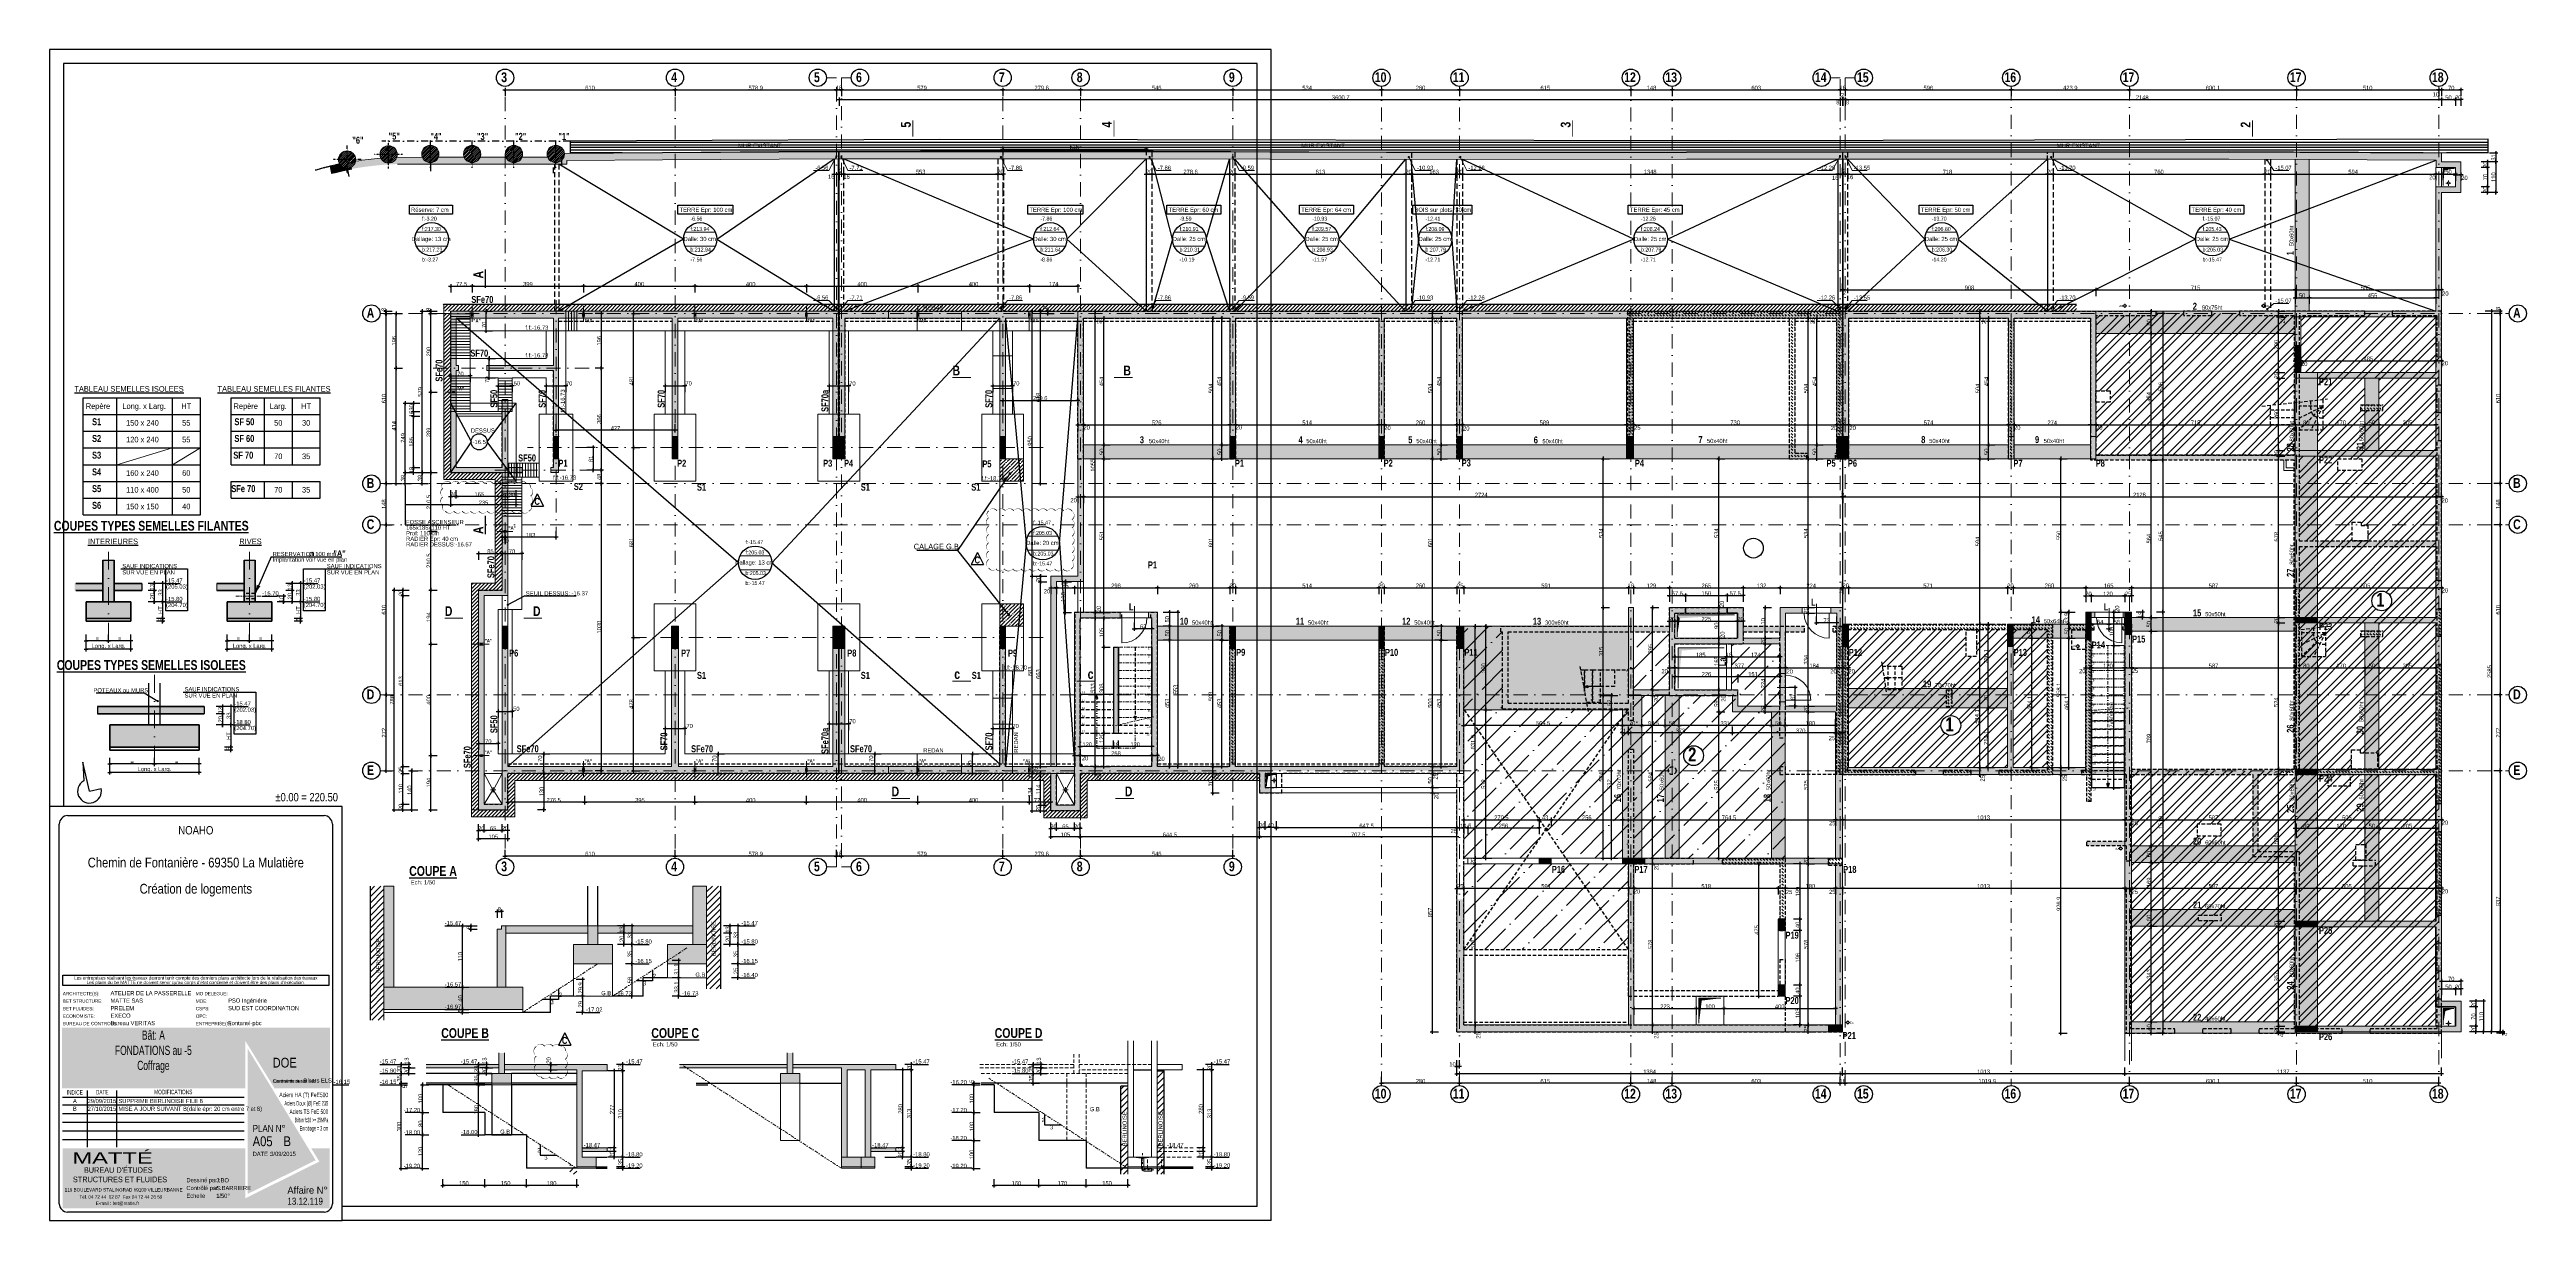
# Model space of a CAD drawing. Header units: centimetres. Extents: x 27441 to 36330, y -3271 to 929.
import ezdxf
from ezdxf.enums import TextEntityAlignment as Align

# ---------------------------------------------------------------- set-up
doc = ezdxf.new("R2010")
doc.units = ezdxf.units.CM
doc.header["$PDMODE"] = 1
doc.header["$PDSIZE"] = -2
for name, pattern in [('CACHEX2', [19.05, 12.7, -6.35]), ('TIRETPT2', [12.7, 6.35, -3.175, 0, -3.175]), ('TIRETPTX2', [50.8, 25.4, -12.7, 0, -12.7])]:
    doc.linetypes.add(name, pattern=pattern)
doc.layers.get('0').update_dxf_attribs({"lineweight": 18, "true_color": 0x848484})
for name, color, linetype in [('01-cartouche', 7, 'Continuous'), ('01-cartouche-cage A', 7, 'Continuous'), ('01_cote_gen', 4, 'Continuous'), ('01_linteaux', 2, 'Continuous'), ('01_murs_sup', 2, 'CACHEX2'), ('01_poch_BN', 9, 'Continuous'), ('01_poch_murs', 253, 'Continuous'), ('01_poch_poteaux', 250, 'Continuous'), ('01_resv', 32, 'Continuous'), ('01_texte', 230, 'Continuous'), ('AA_COTES', 2, 'Continuous')]:
    doc.layers.add(name, color=color, linetype=linetype)
for name, color, linetype, lineweight in [('01_murs_coup', 5, 'Continuous', 60), ('01_PIEUX', 5, 'Continuous', 60), ('01_sem', 42, 'Continuous', 15), ('01_tram_axes', 2, 'TIRETPTX2', 9), ('B Général', 7, 'Continuous', 5), ('C ANNOTATIONS-prestations', 7, 'Continuous', 5), ('C ANNOTATIONS-texte', 7, 'Continuous', 5)]:
    doc.layers.add(name, color=color, linetype=linetype, lineweight=lineweight)
doc.styles.add('ARIAL NA', font='ARIALN.TTF')
doc.styles.add('Arial Narrow', font='ARIALN.TTF')
doc.styles.add('cartouche', font='ARIALN.TTF', dxfattribs={"width": 0.01})
doc.styles.add('Eurostile', font='')
doc.styles.add('impact', font='impact.ttf')
doc.styles.add('MATTE_TXT', font='arial.ttf')
doc.styles.add('STYLE2', font='ARIALN.TTF')
doc.styles.add('stylemattecart', font='ARIALN.TTF')
doc.styles.get('Eurostile').set_extended_font_data('Eurostile')
doc.dimstyles.new('JB25', dxfattribs={"dimscale": 0.1, "dimtxt": 150, "dimasz": 15, "dimexe": 0.1, "dimexo": 0.1, "dimgap": 0.09, "dimtad": 1, "dimdec": 1, "dimlfac": 0.5, "dimdsep": 46, "dimtxsty": 'STYLE2', "dimblk1": 'BOND_G', "dimblk2": 'BOND_D', "dimsah": 1, "dimcen": 1.5, "dimdle": 0.01, "dimse1": 1, "dimse2": 1, "dimclrd": 4, "dimclre": 2, "dimclrt": 6, "dimazin": 2, "dimtfac": 2.333333, "dimtdec": 1, "dimtix": 1, "dimtmove": 2, "dimatfit": 3, "dimldrblk": 'BOND_G', "dimfxl": 1, "dimtolj": 1, "dimtzin": 0, "dimarcsym": 0})
doc.dimstyles.new('JB50', dxfattribs={"dimscale": 0.1, "dimtxt": 150, "dimasz": 15, "dimexe": 0.1, "dimexo": 0.1, "dimgap": 0.09, "dimtad": 1, "dimdec": 1, "dimdsep": 46, "dimtxsty": 'STYLE2', "dimblk1": 'BOND_G', "dimblk2": 'BOND_D', "dimsah": 1, "dimcen": 1.5, "dimdle": 0.01, "dimse1": 1, "dimse2": 1, "dimclrd": 4, "dimclre": 2, "dimclrt": 6, "dimazin": 2, "dimtfac": 2.333333, "dimtdec": 1, "dimtix": 1, "dimtmove": 2, "dimatfit": 3, "dimldrblk": 'BOND_G', "dimfxl": 1, "dimtolj": 1, "dimtzin": 0, "dimarcsym": 0})
pattern_1 = [(45, (0, -4918.75), (-33.67596, 33.67596), []), (45, (22.45, -4918.75), (-33.67596, 33.67596), [])]
pattern_2 = [(45, (0, -4918.752), (-6.735192, 6.735192), [])]
pattern_3 = [(180, (15071.318, -278.629), (-2e-15, -9.525), [])]
pattern_4 = [(180, (15071.318, -278.629), (-2e-15, -9.525), [])]
pattern_5 = [(45, (0, -4918.75), (-67.35192, 67.35192), []), (45, (67.35, -4918.75), (-67.35192, 67.35192), [119.0625, -23.8125, 0, -23.8125])]
pattern_6 = [(135, (12346.688, -5044.477), (-11.2253202, 9e-16), [7.9375, -7.9375])]
pattern_7 = [(45, (964.997, -8161.073), (-11.22532, 11.22532), [])]
pattern_8 = [(45, (807.77, -8828.766), (-11.22532, 11.22532), [])]

# ---------------------------------------------------------------- blocks, each defined once
blk = doc.blocks.new('BOND_G')
at = {"layer": 'AA_COTES', "color": 0}
for p, q in [((5, 0), (-5, 0)), ((1.8, 1.8), (-1.8, -1.8)), ((0, -5), (0, 15))]:
    blk.add_line(p, q, dxfattribs=at)
blk = doc.blocks.new('BOND_D')
at = {"layer": 'AA_COTES', "color": 0}
for p, q in [((5, 0), (-5, 0)), ((-1.8, -1.8), (1.8, 1.8)), ((0, 5), (0, -15))]:
    blk.add_line(p, q, dxfattribs=at)
blk = doc.blocks.new('*D925')
at = {"layer": '01_poch_poteaux', "color": 4, "lineweight": -2, "transparency": 16777216}
blk.add_line((27975.7, -1633.2), (27818.7, -1633.2), dxfattribs=at)
at = {"layer": 'Defpoints', "color": 0, "lineweight": 0, "transparency": 16777216}
for p in [(27817.2, -1595.1), (27977.2, -1583.2), (27817.2, -1633.2)]:
    blk.add_point(p, dxfattribs=at)
at = {"layer": '01_poch_poteaux', "color": 4, "lineweight": -2, "transparency": 16777216, "xscale": 1.5, "yscale": 1.5, "zscale": 1.5, "rotation": 180}
blk.add_blockref('BOND_D', (27817.2, -1633.2), dxfattribs=at)
at = {"layer": '01_poch_poteaux', "color": 4, "lineweight": -2, "transparency": 16777216, "xscale": 1.5, "yscale": 1.5, "zscale": 1.5}
blk.add_blockref('BOND_G', (27977.2, -1633.2), dxfattribs=at)
at = {"layer": '01_poch_poteaux', "color": 6, "transparency": 16777216, "insert": (27897.2, -1625.7), "char_height": 15, "attachment_point": 5, "style": 'STYLE2'}
blk.add_mtext('\\A1;=', dxfattribs=at)
blk = doc.blocks.new('*D926')
at = {"layer": '01_poch_poteaux', "color": 4, "lineweight": -2, "transparency": 16777216}
blk.add_line((27815.7, -1633.2), (27658.7, -1633.2), dxfattribs=at)
at = {"layer": 'Defpoints', "color": 0, "lineweight": 0, "transparency": 16777216}
for p in [(27657.2, -1595.1), (27817.2, -1583.2), (27657.2, -1633.2)]:
    blk.add_point(p, dxfattribs=at)
at = {"layer": '01_poch_poteaux', "color": 4, "lineweight": -2, "transparency": 16777216, "xscale": 1.5, "yscale": 1.5, "zscale": 1.5, "rotation": 180}
blk.add_blockref('BOND_D', (27657.2, -1633.2), dxfattribs=at)
at = {"layer": '01_poch_poteaux', "color": 4, "lineweight": -2, "transparency": 16777216, "xscale": 1.5, "yscale": 1.5, "zscale": 1.5}
blk.add_blockref('BOND_G', (27817.2, -1633.2), dxfattribs=at)
at = {"layer": '01_poch_poteaux', "color": 6, "transparency": 16777216, "insert": (27737.2, -1625.7), "char_height": 15, "attachment_point": 5, "style": 'STYLE2'}
blk.add_mtext('\\A1;=', dxfattribs=at)
blk = doc.blocks.new('*D927')
at = {"layer": '01_poch_poteaux', "color": 4, "lineweight": -2, "transparency": 16777216}
blk.add_line((27730.8, -1191.5), (27653.8, -1191.5), dxfattribs=at)
at = {"layer": 'Defpoints', "color": 0, "lineweight": 0, "transparency": 16777216}
for p in [(27652.3, -1133.4), (27732.3, -1121.5), (27652.3, -1191.5)]:
    blk.add_point(p, dxfattribs=at)
at = {"layer": '01_poch_poteaux', "color": 4, "lineweight": -2, "transparency": 16777216, "xscale": 1.5, "yscale": 1.5, "zscale": 1.5, "rotation": 180}
blk.add_blockref('BOND_D', (27652.3, -1191.5), dxfattribs=at)
at = {"layer": '01_poch_poteaux', "color": 4, "lineweight": -2, "transparency": 16777216, "xscale": 1.5, "yscale": 1.5, "zscale": 1.5}
blk.add_blockref('BOND_G', (27732.3, -1191.5), dxfattribs=at)
at = {"layer": '01_poch_poteaux', "color": 6, "transparency": 16777216, "insert": (27692.3, -1184), "char_height": 15, "attachment_point": 5, "style": 'STYLE2'}
blk.add_mtext('\\A1;=', dxfattribs=at)
blk = doc.blocks.new('*D928')
at = {"layer": '01_poch_poteaux', "color": 4, "lineweight": -2, "transparency": 16777216}
blk.add_line((27650.8, -1191.5), (27573.8, -1191.5), dxfattribs=at)
at = {"layer": 'Defpoints', "color": 0, "lineweight": 0, "transparency": 16777216}
for p in [(27572.3, -1133.4), (27652.3, -1121.5), (27572.3, -1191.5)]:
    blk.add_point(p, dxfattribs=at)
at = {"layer": '01_poch_poteaux', "color": 4, "lineweight": -2, "transparency": 16777216, "xscale": 1.5, "yscale": 1.5, "zscale": 1.5, "rotation": 180}
blk.add_blockref('BOND_D', (27572.3, -1191.5), dxfattribs=at)
at = {"layer": '01_poch_poteaux', "color": 4, "lineweight": -2, "transparency": 16777216, "xscale": 1.5, "yscale": 1.5, "zscale": 1.5}
blk.add_blockref('BOND_G', (27652.3, -1191.5), dxfattribs=at)
at = {"layer": '01_poch_poteaux', "color": 6, "transparency": 16777216, "insert": (27612.3, -1184), "char_height": 15, "attachment_point": 5, "style": 'STYLE2'}
blk.add_mtext('\\A1;=', dxfattribs=at)
blk = doc.blocks.new('*D929')
at = {"layer": '01_poch_poteaux', "color": 4, "lineweight": -2, "transparency": 16777216}
blk.add_line((28237.1, -1191.5), (28160.1, -1191.5), dxfattribs=at)
at = {"layer": 'Defpoints', "color": 0, "lineweight": 0, "transparency": 16777216}
for p in [(28158.6, -1133.4), (28238.6, -1121.5), (28158.6, -1191.5)]:
    blk.add_point(p, dxfattribs=at)
at = {"layer": '01_poch_poteaux', "color": 4, "lineweight": -2, "transparency": 16777216, "xscale": 1.5, "yscale": 1.5, "zscale": 1.5, "rotation": 180}
blk.add_blockref('BOND_D', (28158.6, -1191.5), dxfattribs=at)
at = {"layer": '01_poch_poteaux', "color": 4, "lineweight": -2, "transparency": 16777216, "xscale": 1.5, "yscale": 1.5, "zscale": 1.5}
blk.add_blockref('BOND_G', (28238.6, -1191.5), dxfattribs=at)
at = {"layer": '01_poch_poteaux', "color": 6, "transparency": 16777216, "insert": (28198.6, -1184), "char_height": 15, "attachment_point": 5, "style": 'STYLE2'}
blk.add_mtext('\\A1;=', dxfattribs=at)
blk = doc.blocks.new('*D930')
at = {"layer": '01_poch_poteaux', "color": 4, "lineweight": -2, "transparency": 16777216}
blk.add_line((28157.1, -1191.5), (28080.1, -1191.5), dxfattribs=at)
at = {"layer": 'Defpoints', "color": 0, "lineweight": 0, "transparency": 16777216}
for p in [(28078.6, -1133.4), (28158.6, -1121.5), (28078.6, -1191.5)]:
    blk.add_point(p, dxfattribs=at)
at = {"layer": '01_poch_poteaux', "color": 4, "lineweight": -2, "transparency": 16777216, "xscale": 1.5, "yscale": 1.5, "zscale": 1.5, "rotation": 180}
blk.add_blockref('BOND_D', (28078.6, -1191.5), dxfattribs=at)
at = {"layer": '01_poch_poteaux', "color": 4, "lineweight": -2, "transparency": 16777216, "xscale": 1.5, "yscale": 1.5, "zscale": 1.5}
blk.add_blockref('BOND_G', (28158.6, -1191.5), dxfattribs=at)
at = {"layer": '01_poch_poteaux', "color": 6, "transparency": 16777216, "insert": (28118.6, -1184), "char_height": 15, "attachment_point": 5, "style": 'STYLE2'}
blk.add_mtext('\\A1;=', dxfattribs=at)
blk = doc.blocks.new('EP')
at = {"layer": 'B Général', "color": 7, "linetype": 'Continuous', "lineweight": 5}
for p, q in [((-7.5, 0), (-2.5, 0)), ((0, 7.5), (0, 2.5)), ((7.5, 0), (2.5, 0)), ((0, -7.5), (0, -2.5))]:
    blk.add_line(p, q, dxfattribs=at)
at = {"layer": 'B Général', "color": 7, "linetype": 'Continuous', "lineweight": 5, "flags": 128}
for points in [[(-5, 0, -1), (5, 0, -1)], [(-4.3, 0, -1), (4.3, 0, -1)]]:
    blk.add_lwpolyline(points, format="xyb", close=True, dxfattribs=at)
at = {"layer": 'C ANNOTATIONS-prestations', "insert": (7.5, 4), "char_height": 7.06, "attachment_point": 1, "line_spacing_factor": 0.894142, "style": 'Eurostile'}
blk.add_mtext('EP', dxfattribs=at)
blk = doc.blocks.new('*D955')
at = {"layer": '01_cote_gen', "color": 4, "lineweight": -2, "transparency": 16777216}
blk.add_line((33117.5, 784.3), (33262.5, 784.3), dxfattribs=at)
at = {"layer": 'Defpoints', "color": 0, "lineweight": 0, "transparency": 16777216}
for p in [(33116, 751.8), (33264, 784.3), (33264, 751.8)]:
    blk.add_point(p, dxfattribs=at)
at = {"layer": '01_cote_gen', "color": 4, "lineweight": -2, "transparency": 16777216, "xscale": 1.5, "yscale": 1.5, "zscale": 1.5, "rotation": 180}
blk.add_blockref('BOND_G', (33116, 784.3), dxfattribs=at)
at = {"layer": '01_cote_gen', "color": 4, "lineweight": -2, "transparency": 16777216, "xscale": 1.5, "yscale": 1.5, "zscale": 1.5}
blk.add_blockref('BOND_D', (33264, 784.3), dxfattribs=at)
at = {"layer": '01_cote_gen', "color": 6, "transparency": 16777216, "insert": (33190, 791.9), "char_height": 15, "attachment_point": 5, "style": 'STYLE2'}
blk.add_mtext('\\A1;148', dxfattribs=at)
blk = doc.blocks.new('*D956')
at = {"layer": '01_cote_gen', "color": 4, "lineweight": -2, "transparency": 16777216}
blk.add_line((32502.5, 784.3), (33114.5, 784.3), dxfattribs=at)
at = {"layer": 'Defpoints', "color": 0, "lineweight": 0, "transparency": 16777216}
for p in [(33116, 784.3), (32501, 705), (33116, 681.3)]:
    blk.add_point(p, dxfattribs=at)
at = {"layer": '01_cote_gen', "color": 4, "lineweight": -2, "transparency": 16777216, "xscale": 1.5, "yscale": 1.5, "zscale": 1.5, "rotation": 180}
blk.add_blockref('BOND_G', (32501, 784.3), dxfattribs=at)
at = {"layer": '01_cote_gen', "color": 4, "lineweight": -2, "transparency": 16777216, "xscale": 1.5, "yscale": 1.5, "zscale": 1.5}
blk.add_blockref('BOND_D', (33116, 784.3), dxfattribs=at)
at = {"layer": '01_cote_gen', "color": 6, "transparency": 16777216, "insert": (32808.5, 791.9), "char_height": 15, "attachment_point": 5, "style": 'STYLE2'}
blk.add_mtext('\\A1;615', dxfattribs=at)
blk = doc.blocks.new('*D957')
at = {"layer": '01_cote_gen', "color": 4, "lineweight": -2, "transparency": 16777216}
blk.add_line((32222.5, 784.3), (32499.5, 784.3), dxfattribs=at)
at = {"layer": 'Defpoints', "color": 0, "lineweight": 0, "transparency": 16777216}
for p in [(32501, 784.3), (32221, 709.7), (32501, 709.7)]:
    blk.add_point(p, dxfattribs=at)
at = {"layer": '01_cote_gen', "color": 4, "lineweight": -2, "transparency": 16777216, "xscale": 1.5, "yscale": 1.5, "zscale": 1.5, "rotation": 180}
blk.add_blockref('BOND_G', (32221, 784.3), dxfattribs=at)
at = {"layer": '01_cote_gen', "color": 4, "lineweight": -2, "transparency": 16777216, "xscale": 1.5, "yscale": 1.5, "zscale": 1.5}
blk.add_blockref('BOND_D', (32501, 784.3), dxfattribs=at)
at = {"layer": '01_cote_gen', "color": 6, "transparency": 16777216, "insert": (32361, 791.9), "char_height": 15, "attachment_point": 5, "style": 'STYLE2'}
blk.add_mtext('\\A1;280', dxfattribs=at)
blk = doc.blocks.new('*D958')
at = {"layer": '01_cote_gen', "color": 4, "lineweight": -2, "transparency": 16777216}
blk.add_line((31688.5, 784.3), (32219.5, 784.3), dxfattribs=at)
at = {"layer": 'Defpoints', "color": 0, "lineweight": 0, "transparency": 16777216}
for p in [(32221, 784.3), (31687, 669.5), (32221, 669.5)]:
    blk.add_point(p, dxfattribs=at)
at = {"layer": '01_cote_gen', "color": 4, "lineweight": -2, "transparency": 16777216, "xscale": 1.5, "yscale": 1.5, "zscale": 1.5, "rotation": 180}
blk.add_blockref('BOND_G', (31687, 784.3), dxfattribs=at)
at = {"layer": '01_cote_gen', "color": 4, "lineweight": -2, "transparency": 16777216, "xscale": 1.5, "yscale": 1.5, "zscale": 1.5}
blk.add_blockref('BOND_D', (32221, 784.3), dxfattribs=at)
at = {"layer": '01_cote_gen', "color": 6, "transparency": 16777216, "insert": (31954, 791.9), "char_height": 15, "attachment_point": 5, "style": 'STYLE2'}
blk.add_mtext('\\A1;534', dxfattribs=at)
blk = doc.blocks.new('*D959')
at = {"layer": '01_cote_gen', "color": 4, "lineweight": -2, "transparency": 16777216}
blk.add_line((31142.5, 784.3), (31685.5, 784.3), dxfattribs=at)
at = {"layer": 'Defpoints', "color": 0, "lineweight": 0, "transparency": 16777216}
for p in [(31141, 756.7), (31687, 784.3), (31687, 761.8)]:
    blk.add_point(p, dxfattribs=at)
at = {"layer": '01_cote_gen', "color": 4, "lineweight": -2, "transparency": 16777216, "xscale": 1.5, "yscale": 1.5, "zscale": 1.5, "rotation": 180}
blk.add_blockref('BOND_G', (31141, 784.3), dxfattribs=at)
at = {"layer": '01_cote_gen', "color": 4, "lineweight": -2, "transparency": 16777216, "xscale": 1.5, "yscale": 1.5, "zscale": 1.5}
blk.add_blockref('BOND_D', (31687, 784.3), dxfattribs=at)
at = {"layer": '01_cote_gen', "color": 6, "transparency": 16777216, "insert": (31414, 791.9), "char_height": 15, "attachment_point": 5, "style": 'STYLE2'}
blk.add_mtext('\\A1;546', dxfattribs=at)
blk = doc.blocks.new('*D960')
at = {"layer": '01_cote_gen', "color": 4, "lineweight": -2, "transparency": 16777216}
blk.add_line((33265.5, 784.3), (33865.5, 784.3), dxfattribs=at)
at = {"layer": 'Defpoints', "color": 0, "lineweight": 0, "transparency": 16777216}
for p in [(33264, 761.8), (33867, 784.3), (33867, 784.2)]:
    blk.add_point(p, dxfattribs=at)
at = {"layer": '01_cote_gen', "color": 4, "lineweight": -2, "transparency": 16777216, "xscale": 1.5, "yscale": 1.5, "zscale": 1.5, "rotation": 180}
blk.add_blockref('BOND_G', (33264, 784.3), dxfattribs=at)
at = {"layer": '01_cote_gen', "color": 4, "lineweight": -2, "transparency": 16777216, "xscale": 1.5, "yscale": 1.5, "zscale": 1.5}
blk.add_blockref('BOND_D', (33867, 784.3), dxfattribs=at)
at = {"layer": '01_cote_gen', "color": 6, "transparency": 16777216, "insert": (33565.5, 791.9), "char_height": 15, "attachment_point": 5, "style": 'STYLE2'}
blk.add_mtext('\\A1;603', dxfattribs=at)
blk = doc.blocks.new('*D961')
at = {"layer": '01_cote_gen', "color": 4, "lineweight": -2, "transparency": 16777216}
blk.add_line((33868.5, 784.3), (33883.5, 784.3), dxfattribs=at)
at = {"layer": 'Defpoints', "color": 0, "lineweight": 0, "transparency": 16777216}
for p in [(33867, 761.8), (33885, 784.3), (33885, 777.1)]:
    blk.add_point(p, dxfattribs=at)
at = {"layer": '01_cote_gen', "color": 4, "lineweight": -2, "transparency": 16777216, "xscale": 1.5, "yscale": 1.5, "zscale": 1.5, "rotation": 180}
blk.add_blockref('BOND_G', (33867, 784.3), dxfattribs=at)
at = {"layer": '01_cote_gen', "color": 4, "lineweight": -2, "transparency": 16777216, "xscale": 1.5, "yscale": 1.5, "zscale": 1.5}
blk.add_blockref('BOND_D', (33885, 784.3), dxfattribs=at)
at = {"layer": '01_cote_gen', "color": 6, "transparency": 16777216, "insert": (33876, 791.9), "char_height": 15, "attachment_point": 5, "style": 'STYLE2'}
blk.add_mtext('\\A1;18', dxfattribs=at)
blk = doc.blocks.new('*D962')
at = {"layer": '01_cote_gen', "color": 4, "lineweight": -2, "transparency": 16777216}
blk.add_line((30862.9, 784.3), (31139.5, 784.3), dxfattribs=at)
at = {"layer": 'Defpoints', "color": 0, "lineweight": 0, "transparency": 16777216}
for p in [(31141, 784.3), (30861.4, 667.1), (31141, 667.1)]:
    blk.add_point(p, dxfattribs=at)
at = {"layer": '01_cote_gen', "color": 4, "lineweight": -2, "transparency": 16777216, "xscale": 1.5, "yscale": 1.5, "zscale": 1.5, "rotation": 180}
blk.add_blockref('BOND_G', (30861.4, 784.3), dxfattribs=at)
at = {"layer": '01_cote_gen', "color": 4, "lineweight": -2, "transparency": 16777216, "xscale": 1.5, "yscale": 1.5, "zscale": 1.5}
blk.add_blockref('BOND_D', (31141, 784.3), dxfattribs=at)
at = {"layer": '01_cote_gen', "color": 6, "transparency": 16777216, "insert": (31001.2, 791.9), "char_height": 15, "attachment_point": 5, "style": 'STYLE2'}
blk.add_mtext('\\A1;279.6', dxfattribs=at)
blk = doc.blocks.new('*D963')
at = {"layer": '01_cote_gen', "color": 4, "lineweight": -2, "transparency": 16777216}
blk.add_line((30265.9, 784.3), (30280.9, 784.3), dxfattribs=at)
at = {"layer": 'Defpoints', "color": 0, "lineweight": 0, "transparency": 16777216}
for p in [(30264.4, 786.7), (30282.4, 786.7), (30282.4, 784.3)]:
    blk.add_point(p, dxfattribs=at)
at = {"layer": '01_cote_gen', "color": 4, "lineweight": -2, "transparency": 16777216, "xscale": 1.5, "yscale": 1.5, "zscale": 1.5, "rotation": 180}
blk.add_blockref('BOND_G', (30264.4, 784.3), dxfattribs=at)
at = {"layer": '01_cote_gen', "color": 4, "lineweight": -2, "transparency": 16777216, "xscale": 1.5, "yscale": 1.5, "zscale": 1.5}
blk.add_blockref('BOND_D', (30282.4, 784.3), dxfattribs=at)
at = {"layer": '01_cote_gen', "color": 6, "transparency": 16777216, "insert": (30273.4, 791.9), "char_height": 15, "attachment_point": 5, "style": 'STYLE2'}
blk.add_mtext('\\A1;18', dxfattribs=at)
blk = doc.blocks.new('*D964')
at = {"layer": '01_cote_gen', "color": 4, "lineweight": -2, "transparency": 16777216}
blk.add_line((30283.9, 784.3), (30859.9, 784.3), dxfattribs=at)
at = {"layer": 'Defpoints', "color": 0, "lineweight": 0, "transparency": 16777216}
for p in [(30282.4, 776.8), (30861.4, 784.3), (30861.4, 769.7)]:
    blk.add_point(p, dxfattribs=at)
at = {"layer": '01_cote_gen', "color": 4, "lineweight": -2, "transparency": 16777216, "xscale": 1.5, "yscale": 1.5, "zscale": 1.5, "rotation": 180}
blk.add_blockref('BOND_G', (30282.4, 784.3), dxfattribs=at)
at = {"layer": '01_cote_gen', "color": 4, "lineweight": -2, "transparency": 16777216, "xscale": 1.5, "yscale": 1.5, "zscale": 1.5}
blk.add_blockref('BOND_D', (30861.4, 784.3), dxfattribs=at)
at = {"layer": '01_cote_gen', "color": 6, "transparency": 16777216, "insert": (30571.9, 791.9), "char_height": 15, "attachment_point": 5, "style": 'STYLE2'}
blk.add_mtext('\\A1;579', dxfattribs=at)
blk = doc.blocks.new('*D965')
at = {"layer": '01_cote_gen', "color": 4, "lineweight": -2, "transparency": 16777216}
blk.add_line((29686.9, 784.3), (30262.9, 784.3), dxfattribs=at)
at = {"layer": 'Defpoints', "color": 0, "lineweight": 0, "transparency": 16777216}
for p in [(29685.4, 746), (30264.4, 784.3), (30264.4, 698.1)]:
    blk.add_point(p, dxfattribs=at)
at = {"layer": '01_cote_gen', "color": 4, "lineweight": -2, "transparency": 16777216, "xscale": 1.5, "yscale": 1.5, "zscale": 1.5, "rotation": 180}
blk.add_blockref('BOND_G', (29685.4, 784.3), dxfattribs=at)
at = {"layer": '01_cote_gen', "color": 4, "lineweight": -2, "transparency": 16777216, "xscale": 1.5, "yscale": 1.5, "zscale": 1.5}
blk.add_blockref('BOND_D', (30264.4, 784.3), dxfattribs=at)
at = {"layer": '01_cote_gen', "color": 6, "transparency": 16777216, "insert": (29974.9, 791.9), "char_height": 15, "attachment_point": 5, "style": 'STYLE2'}
blk.add_mtext('\\A1;578.9', dxfattribs=at)
blk = doc.blocks.new('*D966')
at = {"layer": '01_cote_gen', "color": 4, "lineweight": -2, "transparency": 16777216}
blk.add_line((29076.9, 784.3), (29683.9, 784.3), dxfattribs=at)
at = {"layer": 'Defpoints', "color": 0, "lineweight": 0, "transparency": 16777216}
for p in [(29075.4, 769.9), (29685.4, 784.3), (29685.4, 761.8)]:
    blk.add_point(p, dxfattribs=at)
at = {"layer": '01_cote_gen', "color": 4, "lineweight": -2, "transparency": 16777216, "xscale": 1.5, "yscale": 1.5, "zscale": 1.5, "rotation": 180}
blk.add_blockref('BOND_G', (29075.4, 784.3), dxfattribs=at)
at = {"layer": '01_cote_gen', "color": 4, "lineweight": -2, "transparency": 16777216, "xscale": 1.5, "yscale": 1.5, "zscale": 1.5}
blk.add_blockref('BOND_D', (29685.4, 784.3), dxfattribs=at)
at = {"layer": '01_cote_gen', "color": 6, "transparency": 16777216, "insert": (29380.4, 791.9), "char_height": 15, "attachment_point": 5, "style": 'STYLE2'}
blk.add_mtext('\\A1;610', dxfattribs=at)
blk = doc.blocks.new('*D967')
at = {"layer": '01_cote_gen', "color": 4, "lineweight": -2, "transparency": 16777216}
blk.add_line((33886.5, 784.3), (34479.5, 784.3), dxfattribs=at)
at = {"layer": 'Defpoints', "color": 0, "lineweight": 0, "transparency": 16777216}
for p in [(34481, 784.3), (33885, 709.8), (34481, 702.2)]:
    blk.add_point(p, dxfattribs=at)
at = {"layer": '01_cote_gen', "color": 4, "lineweight": -2, "transparency": 16777216, "xscale": 1.5, "yscale": 1.5, "zscale": 1.5, "rotation": 180}
blk.add_blockref('BOND_G', (33885, 784.3), dxfattribs=at)
at = {"layer": '01_cote_gen', "color": 4, "lineweight": -2, "transparency": 16777216, "xscale": 1.5, "yscale": 1.5, "zscale": 1.5}
blk.add_blockref('BOND_D', (34481, 784.3), dxfattribs=at)
at = {"layer": '01_cote_gen', "color": 6, "transparency": 16777216, "insert": (34183, 791.9), "char_height": 15, "attachment_point": 5, "style": 'STYLE2'}
blk.add_mtext('\\A1;596', dxfattribs=at)
blk = doc.blocks.new('*D968')
at = {"layer": '01_cote_gen', "color": 4, "lineweight": -2, "transparency": 16777216}
blk.add_line((34482.5, 784.3), (34903.4, 784.3), dxfattribs=at)
at = {"layer": 'Defpoints', "color": 0, "lineweight": 0, "transparency": 16777216}
for p in [(34481, 776.8), (34904.9, 784.3), (34904.9, 768.3)]:
    blk.add_point(p, dxfattribs=at)
at = {"layer": '01_cote_gen', "color": 4, "lineweight": -2, "transparency": 16777216, "xscale": 1.5, "yscale": 1.5, "zscale": 1.5, "rotation": 180}
blk.add_blockref('BOND_G', (34481, 784.3), dxfattribs=at)
at = {"layer": '01_cote_gen', "color": 4, "lineweight": -2, "transparency": 16777216, "xscale": 1.5, "yscale": 1.5, "zscale": 1.5}
blk.add_blockref('BOND_D', (34904.9, 784.3), dxfattribs=at)
at = {"layer": '01_cote_gen', "color": 6, "transparency": 16777216, "insert": (34692.9, 791.9), "char_height": 15, "attachment_point": 5, "style": 'STYLE2'}
blk.add_mtext('\\A1;423.9', dxfattribs=at)
blk = doc.blocks.new('*D969')
at = {"layer": '01_cote_gen', "color": 4, "lineweight": -2, "transparency": 16777216}
blk.add_line((34906.4, 784.3), (35503.4, 784.3), dxfattribs=at)
at = {"layer": 'Defpoints', "color": 0, "lineweight": 0, "transparency": 16777216}
for p in [(35504.9, 784.3), (34904.9, 686.7), (35504.9, 686.7)]:
    blk.add_point(p, dxfattribs=at)
at = {"layer": '01_cote_gen', "color": 4, "lineweight": -2, "transparency": 16777216, "xscale": 1.5, "yscale": 1.5, "zscale": 1.5, "rotation": 180}
blk.add_blockref('BOND_G', (34904.9, 784.3), dxfattribs=at)
at = {"layer": '01_cote_gen', "color": 4, "lineweight": -2, "transparency": 16777216, "xscale": 1.5, "yscale": 1.5, "zscale": 1.5}
blk.add_blockref('BOND_D', (35504.9, 784.3), dxfattribs=at)
at = {"layer": '01_cote_gen', "color": 6, "transparency": 16777216, "insert": (35204.9, 791.9), "char_height": 15, "attachment_point": 5, "style": 'STYLE2'}
blk.add_mtext('\\A1;600.1', dxfattribs=at)
blk = doc.blocks.new('*D970')
at = {"layer": '01_cote_gen', "color": 4, "lineweight": -2, "transparency": 16777216}
blk.add_line((35506.4, 784.3), (36013.4, 784.3), dxfattribs=at)
at = {"layer": 'Defpoints', "color": 0, "lineweight": 0, "transparency": 16777216}
for p in [(36014.9, 784.3), (35504.9, 674.8), (36014.9, 674.8)]:
    blk.add_point(p, dxfattribs=at)
at = {"layer": '01_cote_gen', "color": 4, "lineweight": -2, "transparency": 16777216, "xscale": 1.5, "yscale": 1.5, "zscale": 1.5, "rotation": 180}
blk.add_blockref('BOND_G', (35504.9, 784.3), dxfattribs=at)
at = {"layer": '01_cote_gen', "color": 4, "lineweight": -2, "transparency": 16777216, "xscale": 1.5, "yscale": 1.5, "zscale": 1.5}
blk.add_blockref('BOND_D', (36014.9, 784.3), dxfattribs=at)
at = {"layer": '01_cote_gen', "color": 6, "transparency": 16777216, "insert": (35759.9, 791.9), "char_height": 15, "attachment_point": 5, "style": 'STYLE2'}
blk.add_mtext('\\A1;510', dxfattribs=at)
blk = doc.blocks.new('*D971')
at = {"layer": '01_cote_gen', "color": 4, "lineweight": -2, "transparency": 16777216}
blk.add_line((28648.4, -1655.9), (28648.4, -1386.9), dxfattribs=at)
at = {"layer": 'Defpoints', "color": 0, "lineweight": 0, "transparency": 16777216}
for p in [(28648.4, -1385.4), (28683.6, -1385.4), (28626.9, -1657.4)]:
    blk.add_point(p, dxfattribs=at)
at = {"layer": '01_cote_gen', "color": 4, "lineweight": -2, "transparency": 16777216, "xscale": 1.5, "yscale": 1.5, "zscale": 1.5}
for name, p, rotation in [('BOND_D', (28648.4, -1385.4), 90), ('BOND_G', (28648.4, -1657.4), 270)]:
    blk.add_blockref(name, p, dxfattribs=dict(at, rotation=rotation))
at = {"layer": '01_cote_gen', "color": 6, "transparency": 16777216, "insert": (28640.9, -1521.4), "char_height": 15, "attachment_point": 5, "rotation": 90, "style": 'STYLE2'}
blk.add_mtext('\\A1;272', dxfattribs=at)
blk = doc.blocks.new('*D972')
at = {"layer": '01_cote_gen', "color": 4, "lineweight": -2, "transparency": 16777216}
blk.add_line((28648.4, -1383.9), (28648.4, -776.9), dxfattribs=at)
at = {"layer": 'Defpoints', "color": 0, "lineweight": 0, "transparency": 16777216}
for p in [(28648.4, -775.4), (28715.9, -775.4), (28683.6, -1385.4)]:
    blk.add_point(p, dxfattribs=at)
at = {"layer": '01_cote_gen', "color": 4, "lineweight": -2, "transparency": 16777216, "xscale": 1.5, "yscale": 1.5, "zscale": 1.5}
for name, p, rotation in [('BOND_D', (28648.4, -775.4), 90), ('BOND_G', (28648.4, -1385.4), 270)]:
    blk.add_blockref(name, p, dxfattribs=dict(at, rotation=rotation))
at = {"layer": '01_cote_gen', "color": 6, "transparency": 16777216, "insert": (28640.8, -1080.4), "char_height": 15, "attachment_point": 5, "rotation": 90, "style": 'STYLE2'}
blk.add_mtext('\\A1;610', dxfattribs=at)
blk = doc.blocks.new('*D973')
at = {"layer": '01_cote_gen', "color": 4, "lineweight": -2, "transparency": 16777216}
blk.add_line((28648.4, -773.9), (28648.4, -628.9), dxfattribs=at)
at = {"layer": 'Defpoints', "color": 0, "lineweight": 0, "transparency": 16777216}
for p in [(28648.4, -627.4), (28695.4, -627.4), (28715.9, -775.4)]:
    blk.add_point(p, dxfattribs=at)
at = {"layer": '01_cote_gen', "color": 4, "lineweight": -2, "transparency": 16777216, "xscale": 1.5, "yscale": 1.5, "zscale": 1.5}
for name, p, rotation in [('BOND_D', (28648.4, -627.4), 90), ('BOND_G', (28648.4, -775.4), 270)]:
    blk.add_blockref(name, p, dxfattribs=dict(at, rotation=rotation))
at = {"layer": '01_cote_gen', "color": 6, "transparency": 16777216, "insert": (28640.8, -701.4), "char_height": 15, "attachment_point": 5, "rotation": 90, "style": 'STYLE2'}
blk.add_mtext('\\A1;148', dxfattribs=at)
blk = doc.blocks.new('*D974')
at = {"layer": '01_cote_gen', "color": 4, "lineweight": -2, "transparency": 16777216}
blk.add_line((28648.4, -625.9), (28648.4, -18.9), dxfattribs=at)
at = {"layer": 'Defpoints', "color": 0, "lineweight": 0, "transparency": 16777216}
for p in [(28648.4, -17.4), (28727.7, -17.4), (28695.4, -627.4)]:
    blk.add_point(p, dxfattribs=at)
at = {"layer": '01_cote_gen', "color": 4, "lineweight": -2, "transparency": 16777216, "xscale": 1.5, "yscale": 1.5, "zscale": 1.5}
for name, p, rotation in [('BOND_D', (28648.4, -17.4), 90), ('BOND_G', (28648.4, -627.4), 270)]:
    blk.add_blockref(name, p, dxfattribs=dict(at, rotation=rotation))
at = {"layer": '01_cote_gen', "color": 6, "transparency": 16777216, "insert": (28640.8, -322.4), "char_height": 15, "attachment_point": 5, "rotation": 90, "style": 'STYLE2'}
blk.add_mtext('\\A1;610', dxfattribs=at)
blk = doc.blocks.new('*D787')
at = {"layer": '01_cote_gen', "color": 4, "lineweight": -2, "transparency": 16777216}
blk.add_line((36235.7, -18.9), (36235.7, -625.9), dxfattribs=at)
at = {"layer": 'Defpoints', "color": 0, "lineweight": 0, "transparency": 16777216}
for p in [(36186.8, -17.4), (36186.8, -627.4), (36235.7, -627.4)]:
    blk.add_point(p, dxfattribs=at)
at = {"layer": '01_cote_gen', "color": 4, "lineweight": -2, "transparency": 16777216, "xscale": 1.5, "yscale": 1.5, "zscale": 1.5}
for name, p, rotation in [('BOND_G', (36235.7, -17.4), 90), ('BOND_D', (36235.7, -627.4), 270)]:
    blk.add_blockref(name, p, dxfattribs=dict(at, rotation=rotation))
at = {"layer": '01_cote_gen', "color": 6, "lineweight": 0, "transparency": 16777216, "insert": (36228, -322.4), "char_height": 15, "attachment_point": 5, "rotation": 90, "style": 'STYLE2'}
blk.add_mtext('\\A1;610', dxfattribs=at)
blk = doc.blocks.new('*D788')
at = {"layer": '01_cote_gen', "color": 4, "lineweight": -2, "transparency": 16777216}
blk.add_line((36235.7, -628.9), (36235.7, -773.9), dxfattribs=at)
at = {"layer": 'Defpoints', "color": 0, "lineweight": 0, "transparency": 16777216}
for p in [(36187.1, -627.4), (36187.1, -775.4), (36235.7, -775.4)]:
    blk.add_point(p, dxfattribs=at)
at = {"layer": '01_cote_gen', "color": 4, "lineweight": -2, "transparency": 16777216, "xscale": 1.5, "yscale": 1.5, "zscale": 1.5}
for name, p, rotation in [('BOND_G', (36235.7, -627.4), 90), ('BOND_D', (36235.7, -775.4), 270)]:
    blk.add_blockref(name, p, dxfattribs=dict(at, rotation=rotation))
at = {"layer": '01_cote_gen', "color": 6, "lineweight": 0, "transparency": 16777216, "insert": (36228, -701.4), "char_height": 15, "attachment_point": 5, "rotation": 90, "style": 'STYLE2'}
blk.add_mtext('\\A1;148', dxfattribs=at)
blk = doc.blocks.new('*D789')
at = {"layer": '01_cote_gen', "color": 4, "lineweight": -2, "transparency": 16777216}
blk.add_line((36235.7, -776.9), (36235.7, -1383.9), dxfattribs=at)
at = {"layer": 'Defpoints', "color": 0, "lineweight": 0, "transparency": 16777216}
for p in [(36136.5, -775.4), (36136.5, -1385.4), (36235.7, -1385.4)]:
    blk.add_point(p, dxfattribs=at)
at = {"layer": '01_cote_gen', "color": 4, "lineweight": -2, "transparency": 16777216, "xscale": 1.5, "yscale": 1.5, "zscale": 1.5}
for name, p, rotation in [('BOND_G', (36235.7, -775.4), 90), ('BOND_D', (36235.7, -1385.4), 270)]:
    blk.add_blockref(name, p, dxfattribs=dict(at, rotation=rotation))
at = {"layer": '01_cote_gen', "color": 6, "lineweight": 0, "transparency": 16777216, "insert": (36228, -1080.4), "char_height": 15, "attachment_point": 5, "rotation": 90, "style": 'STYLE2'}
blk.add_mtext('\\A1;610', dxfattribs=at)
blk = doc.blocks.new('*D790')
at = {"layer": '01_cote_gen', "color": 4, "lineweight": -2, "transparency": 16777216}
blk.add_line((36235.7, -1386.9), (36235.7, -1655.9), dxfattribs=at)
at = {"layer": 'Defpoints', "color": 0, "lineweight": 0, "transparency": 16777216}
for p in [(36152.1, -1385.4), (36175.5, -1657.4), (36235.7, -1657.4)]:
    blk.add_point(p, dxfattribs=at)
at = {"layer": '01_cote_gen', "color": 4, "lineweight": -2, "transparency": 16777216, "xscale": 1.5, "yscale": 1.5, "zscale": 1.5}
for name, p, rotation in [('BOND_G', (36235.7, -1385.4), 90), ('BOND_D', (36235.7, -1657.4), 270)]:
    blk.add_blockref(name, p, dxfattribs=dict(at, rotation=rotation))
at = {"layer": '01_cote_gen', "color": 6, "lineweight": 0, "transparency": 16777216, "insert": (36228.2, -1521.4), "char_height": 15, "attachment_point": 5, "rotation": 90, "style": 'STYLE2'}
blk.add_mtext('\\A1;272', dxfattribs=at)
blk = doc.blocks.new('*D975')
at = {"layer": '01_cote_gen', "color": 4, "lineweight": -2, "transparency": 16777216}
blk.add_line((30275.8, 749.9), (33873.5, 749.9), dxfattribs=at)
at = {"layer": 'Defpoints', "color": 0, "lineweight": 0, "transparency": 16777216}
for p in [(33875, 749.9), (30274.3, 562), (33875, 560.8)]:
    blk.add_point(p, dxfattribs=at)
at = {"layer": '01_cote_gen', "color": 4, "lineweight": -2, "transparency": 16777216, "xscale": 1.5, "yscale": 1.5, "zscale": 1.5, "rotation": 180}
blk.add_blockref('BOND_G', (30274.3, 749.9), dxfattribs=at)
at = {"layer": '01_cote_gen', "color": 4, "lineweight": -2, "transparency": 16777216, "xscale": 1.5, "yscale": 1.5, "zscale": 1.5}
blk.add_blockref('BOND_D', (33875, 749.9), dxfattribs=at)
at = {"layer": '01_cote_gen', "color": 6, "lineweight": 0, "transparency": 16777216, "insert": (32074.6, 757.5), "char_height": 15, "attachment_point": 5, "style": 'STYLE2'}
blk.add_mtext('\\A1;3600.7', dxfattribs=at)
blk = doc.blocks.new('*D976')
at = {"layer": '01_cote_gen', "color": 4, "lineweight": -2, "transparency": 16777216}
for p, q in [((33873.5, 749.9), (33872, 749.9)), ((33877, 749.9), (33875, 749.9)), ((33878.5, 749.9), (33880, 749.9))]:
    blk.add_line(p, q, dxfattribs=at)
at = {"layer": 'Defpoints', "color": 0, "lineweight": 0, "transparency": 16777216}
for p in [(33875, 749.9), (33875, 560.8), (33877, 560.8)]:
    blk.add_point(p, dxfattribs=at)
at = {"layer": '01_cote_gen', "color": 4, "lineweight": -2, "transparency": 16777216, "xscale": 1.5, "yscale": 1.5, "zscale": 1.5}
blk.add_blockref('BOND_D', (33875, 749.9), dxfattribs=at)
at = {"layer": '01_cote_gen', "color": 4, "lineweight": -2, "transparency": 16777216, "xscale": 1.5, "yscale": 1.5, "zscale": 1.5, "rotation": 180}
blk.add_blockref('BOND_G', (33877, 749.9), dxfattribs=at)
at = {"layer": '01_cote_gen', "color": 6, "lineweight": 0, "transparency": 16777216, "insert": (33875.5, 765.9), "char_height": 15, "attachment_point": 5, "style": 'STYLE2'}
blk.add_mtext('\\A1;2', dxfattribs=at)
blk = doc.blocks.new('*D977')
at = {"layer": '01_cote_gen', "color": 4, "lineweight": -2, "transparency": 16777216}
blk.add_line((33878.5, 749.9), (36023.4, 749.9), dxfattribs=at)
at = {"layer": 'Defpoints', "color": 0, "lineweight": 0, "transparency": 16777216}
for p in [(36024.9, 749.9), (33877, 560.8), (36024.9, 542.2)]:
    blk.add_point(p, dxfattribs=at)
at = {"layer": '01_cote_gen', "color": 4, "lineweight": -2, "transparency": 16777216, "xscale": 1.5, "yscale": 1.5, "zscale": 1.5, "rotation": 180}
blk.add_blockref('BOND_G', (33877, 749.9), dxfattribs=at)
at = {"layer": '01_cote_gen', "color": 4, "lineweight": -2, "transparency": 16777216, "xscale": 1.5, "yscale": 1.5, "zscale": 1.5}
blk.add_blockref('BOND_D', (36024.9, 749.9), dxfattribs=at)
at = {"layer": '01_cote_gen', "color": 6, "lineweight": 0, "transparency": 16777216, "insert": (34950.9, 757.5), "char_height": 15, "attachment_point": 5, "style": 'STYLE2'}
blk.add_mtext('\\A1;2148', dxfattribs=at)
blk = doc.blocks.new('*D978')
at = {"layer": '01_cote_gen', "color": 4, "lineweight": -2, "transparency": 16777216}
blk.add_line((30257.8, 482.9), (30270.8, 482.9), dxfattribs=at)
at = {"layer": 'Defpoints', "color": 0, "lineweight": 0, "transparency": 16777216}
for p in [(30256.3, 486.4), (30272.3, 486.4), (30272.3, 482.9)]:
    blk.add_point(p, dxfattribs=at)
at = {"layer": '01_cote_gen', "color": 4, "lineweight": -2, "transparency": 16777216, "xscale": 1.5, "yscale": 1.5, "zscale": 1.5, "rotation": 180}
blk.add_blockref('BOND_G', (30256.3, 482.9), dxfattribs=at)
at = {"layer": '01_cote_gen', "color": 4, "lineweight": -2, "transparency": 16777216, "xscale": 1.5, "yscale": 1.5, "zscale": 1.5}
blk.add_blockref('BOND_D', (30272.3, 482.9), dxfattribs=at)
at = {"layer": '01_cote_gen', "color": 6, "lineweight": 0, "transparency": 16777216, "insert": (30246.1, 473.5), "char_height": 15, "attachment_point": 5, "style": 'STYLE2'}
blk.add_mtext('\\A1;16', dxfattribs=at)
blk = doc.blocks.new('*D979')
at = {"layer": '01_cote_gen', "color": 4, "lineweight": -2, "transparency": 16777216}
blk.add_line((30275.8, 482.9), (30288.9, 482.9), dxfattribs=at)
at = {"layer": 'Defpoints', "color": 0, "lineweight": 0, "transparency": 16777216}
for p in [(30274.3, 478), (30290.4, 482.9), (30290.4, 478)]:
    blk.add_point(p, dxfattribs=at)
at = {"layer": '01_cote_gen', "color": 4, "lineweight": -2, "transparency": 16777216, "xscale": 1.5, "yscale": 1.5, "zscale": 1.5, "rotation": 180}
blk.add_blockref('BOND_G', (30274.3, 482.9), dxfattribs=at)
at = {"layer": '01_cote_gen', "color": 4, "lineweight": -2, "transparency": 16777216, "xscale": 1.5, "yscale": 1.5, "zscale": 1.5}
blk.add_blockref('BOND_D', (30290.4, 482.9), dxfattribs=at)
at = {"layer": '01_cote_gen', "color": 6, "lineweight": 0, "transparency": 16777216, "insert": (30301.1, 473), "char_height": 15, "attachment_point": 5, "style": 'STYLE2'}
blk.add_mtext('\\A1;16', dxfattribs=at)
blk = doc.blocks.new('*D791')
at = {"layer": '01_cote_gen', "color": 4, "lineweight": -2, "transparency": 16777216}
for p, q in [((30270.8, 482.9), (30269.3, 482.9)), ((30272.3, 482.9), (30274.3, 482.9)), ((30275.8, 482.9), (30277.3, 482.9))]:
    blk.add_line(p, q, dxfattribs=at)
at = {"layer": 'Defpoints', "color": 0, "lineweight": 0, "transparency": 16777216}
for p in [(30272.3, 486.7), (30274.3, 486.7), (30274.3, 482.9)]:
    blk.add_point(p, dxfattribs=at)
at = {"layer": '01_cote_gen', "color": 4, "lineweight": -2, "transparency": 16777216, "xscale": 1.5, "yscale": 1.5, "zscale": 1.5}
blk.add_blockref('BOND_G', (30272.3, 482.9), dxfattribs=at)
at = {"layer": '01_cote_gen', "color": 4, "lineweight": -2, "transparency": 16777216, "xscale": 1.5, "yscale": 1.5, "zscale": 1.5, "rotation": 180}
blk.add_blockref('BOND_D', (30274.3, 482.9), dxfattribs=at)
at = {"layer": '01_cote_gen', "color": 6, "lineweight": 0, "transparency": 16777216, "insert": (30280.1, 494.4), "char_height": 15, "attachment_point": 5, "style": 'STYLE2'}
blk.add_mtext('\\A1;2', dxfattribs=at)
blk = doc.blocks.new('*D980')
at = {"layer": '01_cote_gen', "color": 4, "lineweight": -2, "transparency": 16777216}
blk.add_line((30291.9, 482.9), (30841.9, 482.9), dxfattribs=at)
at = {"layer": 'Defpoints', "color": 0, "lineweight": 0, "transparency": 16777216}
for p in [(30290.4, 451.8), (30843.4, 482.9), (30843.4, 443.9)]:
    blk.add_point(p, dxfattribs=at)
at = {"layer": '01_cote_gen', "color": 4, "lineweight": -2, "transparency": 16777216, "xscale": 1.5, "yscale": 1.5, "zscale": 1.5, "rotation": 180}
blk.add_blockref('BOND_G', (30290.4, 482.9), dxfattribs=at)
at = {"layer": '01_cote_gen', "color": 4, "lineweight": -2, "transparency": 16777216, "xscale": 1.5, "yscale": 1.5, "zscale": 1.5}
blk.add_blockref('BOND_D', (30843.4, 482.9), dxfattribs=at)
at = {"layer": '01_cote_gen', "color": 6, "lineweight": 0, "transparency": 16777216, "insert": (30566.9, 490.6), "char_height": 15, "attachment_point": 5, "style": 'STYLE2'}
blk.add_mtext('\\A1;553', dxfattribs=at)
blk = doc.blocks.new('*D981')
at = {"layer": '01_cote_gen', "color": 4, "lineweight": -2, "transparency": 16777216}
blk.add_line((30844.9, 482.9), (30861.9, 482.9), dxfattribs=at)
at = {"layer": 'Defpoints', "color": 0, "lineweight": 0, "transparency": 16777216}
for p in [(30843.4, 452.8), (30863.4, 482.9), (30863.4, 452.8)]:
    blk.add_point(p, dxfattribs=at)
at = {"layer": '01_cote_gen', "color": 4, "lineweight": -2, "transparency": 16777216, "xscale": 1.5, "yscale": 1.5, "zscale": 1.5, "rotation": 180}
blk.add_blockref('BOND_G', (30843.4, 482.9), dxfattribs=at)
at = {"layer": '01_cote_gen', "color": 4, "lineweight": -2, "transparency": 16777216, "xscale": 1.5, "yscale": 1.5, "zscale": 1.5}
blk.add_blockref('BOND_D', (30863.4, 482.9), dxfattribs=at)
at = {"layer": '01_cote_gen', "color": 6, "lineweight": 0, "transparency": 16777216, "insert": (30853.4, 490.6), "char_height": 15, "attachment_point": 5, "style": 'STYLE2'}
blk.add_mtext('\\A1;20', dxfattribs=at)
blk = doc.blocks.new('*D982')
at = {"layer": '01_cote_gen', "color": 4, "lineweight": -2, "transparency": 16777216}
blk.add_line((30862.9, 572.6), (31374.9, 572.6), dxfattribs=at)
at = {"layer": 'Defpoints', "color": 0, "lineweight": 0, "transparency": 16777216}
for p in [(31376.4, 572.6), (30861.4, 509), (31376.4, 509)]:
    blk.add_point(p, dxfattribs=at)
at = {"layer": '01_cote_gen', "color": 4, "lineweight": -2, "transparency": 16777216, "xscale": 1.5, "yscale": 1.5, "zscale": 1.5, "rotation": 180}
blk.add_blockref('BOND_G', (30861.4, 572.6), dxfattribs=at)
at = {"layer": '01_cote_gen', "color": 4, "lineweight": -2, "transparency": 16777216, "xscale": 1.5, "yscale": 1.5, "zscale": 1.5}
blk.add_blockref('BOND_D', (31376.4, 572.6), dxfattribs=at)
at = {"layer": '01_cote_gen', "color": 6, "lineweight": 0, "transparency": 16777216, "insert": (31118.9, 580.3), "char_height": 15, "attachment_point": 5, "style": 'STYLE2'}
blk.add_mtext('\\A1;515', dxfattribs=at)
blk = doc.blocks.new('*D983')
at = {"layer": '01_cote_gen', "color": 4, "lineweight": -2, "transparency": 16777216}
blk.add_line((31377.9, 482.9), (31394.9, 482.9), dxfattribs=at)
at = {"layer": 'Defpoints', "color": 0, "lineweight": 0, "transparency": 16777216}
for p in [(31396.4, 482.9), (31376.4, 419.3), (31396.4, 439.6)]:
    blk.add_point(p, dxfattribs=at)
at = {"layer": '01_cote_gen', "color": 4, "lineweight": -2, "transparency": 16777216, "xscale": 1.5, "yscale": 1.5, "zscale": 1.5, "rotation": 180}
blk.add_blockref('BOND_G', (31376.4, 482.9), dxfattribs=at)
at = {"layer": '01_cote_gen', "color": 4, "lineweight": -2, "transparency": 16777216, "xscale": 1.5, "yscale": 1.5, "zscale": 1.5}
blk.add_blockref('BOND_D', (31396.4, 482.9), dxfattribs=at)
at = {"layer": '01_cote_gen', "color": 6, "lineweight": 0, "transparency": 16777216, "insert": (31386.4, 490.6), "char_height": 15, "attachment_point": 5, "style": 'STYLE2'}
blk.add_mtext('\\A1;20', dxfattribs=at)
blk = doc.blocks.new('*D984')
at = {"layer": '01_cote_gen', "color": 4, "lineweight": -2, "transparency": 16777216}
blk.add_line((31397.9, 482.9), (31673.5, 482.9), dxfattribs=at)
at = {"layer": 'Defpoints', "color": 0, "lineweight": 0, "transparency": 16777216}
for p in [(31675, 482.9), (31396.4, 439.6), (31675, 440.4)]:
    blk.add_point(p, dxfattribs=at)
at = {"layer": '01_cote_gen', "color": 4, "lineweight": -2, "transparency": 16777216, "xscale": 1.5, "yscale": 1.5, "zscale": 1.5, "rotation": 180}
blk.add_blockref('BOND_G', (31396.4, 482.9), dxfattribs=at)
at = {"layer": '01_cote_gen', "color": 4, "lineweight": -2, "transparency": 16777216, "xscale": 1.5, "yscale": 1.5, "zscale": 1.5}
blk.add_blockref('BOND_D', (31675, 482.9), dxfattribs=at)
at = {"layer": '01_cote_gen', "color": 6, "lineweight": 0, "transparency": 16777216, "insert": (31535.7, 490.6), "char_height": 15, "attachment_point": 5, "style": 'STYLE2'}
blk.add_mtext('\\A1;278.6', dxfattribs=at)
blk = doc.blocks.new('*D985')
at = {"layer": '01_cote_gen', "color": 4, "lineweight": -2, "transparency": 16777216}
blk.add_line((31676.5, 482.9), (31693.5, 482.9), dxfattribs=at)
at = {"layer": 'Defpoints', "color": 0, "lineweight": 0, "transparency": 16777216}
for p in [(31695, 482.9), (31675, 440.4), (31695, 443.7)]:
    blk.add_point(p, dxfattribs=at)
at = {"layer": '01_cote_gen', "color": 4, "lineweight": -2, "transparency": 16777216, "xscale": 1.5, "yscale": 1.5, "zscale": 1.5, "rotation": 180}
blk.add_blockref('BOND_G', (31675, 482.9), dxfattribs=at)
at = {"layer": '01_cote_gen', "color": 4, "lineweight": -2, "transparency": 16777216, "xscale": 1.5, "yscale": 1.5, "zscale": 1.5}
blk.add_blockref('BOND_D', (31695, 482.9), dxfattribs=at)
at = {"layer": '01_cote_gen', "color": 6, "lineweight": 0, "transparency": 16777216, "insert": (31685, 490.6), "char_height": 15, "attachment_point": 5, "style": 'STYLE2'}
blk.add_mtext('\\A1;20', dxfattribs=at)
blk = doc.blocks.new('*D986')
at = {"layer": '01_cote_gen', "color": 4, "lineweight": -2, "transparency": 16777216}
blk.add_line((31696.5, 482.9), (32306.5, 482.9), dxfattribs=at)
at = {"layer": 'Defpoints', "color": 0, "lineweight": 0, "transparency": 16777216}
for p in [(32308, 482.9), (31695, 443.7), (32308, 412.5)]:
    blk.add_point(p, dxfattribs=at)
at = {"layer": '01_cote_gen', "color": 4, "lineweight": -2, "transparency": 16777216, "xscale": 1.5, "yscale": 1.5, "zscale": 1.5, "rotation": 180}
blk.add_blockref('BOND_G', (31695, 482.9), dxfattribs=at)
at = {"layer": '01_cote_gen', "color": 4, "lineweight": -2, "transparency": 16777216, "xscale": 1.5, "yscale": 1.5, "zscale": 1.5}
blk.add_blockref('BOND_D', (32308, 482.9), dxfattribs=at)
at = {"layer": '01_cote_gen', "color": 6, "lineweight": 0, "transparency": 16777216, "insert": (32001.5, 490.6), "char_height": 15, "attachment_point": 5, "style": 'STYLE2'}
blk.add_mtext('\\A1;613', dxfattribs=at)
blk = doc.blocks.new('*D987')
at = {"layer": '01_cote_gen', "color": 4, "lineweight": -2, "transparency": 16777216}
blk.add_line((32309.5, 482.9), (32326.5, 482.9), dxfattribs=at)
at = {"layer": 'Defpoints', "color": 0, "lineweight": 0, "transparency": 16777216}
for p in [(32328, 482.9), (32308, 412.5), (32328, 391.7)]:
    blk.add_point(p, dxfattribs=at)
at = {"layer": '01_cote_gen', "color": 4, "lineweight": -2, "transparency": 16777216, "xscale": 1.5, "yscale": 1.5, "zscale": 1.5, "rotation": 180}
blk.add_blockref('BOND_G', (32308, 482.9), dxfattribs=at)
at = {"layer": '01_cote_gen', "color": 4, "lineweight": -2, "transparency": 16777216, "xscale": 1.5, "yscale": 1.5, "zscale": 1.5}
blk.add_blockref('BOND_D', (32328, 482.9), dxfattribs=at)
at = {"layer": '01_cote_gen', "color": 6, "lineweight": 0, "transparency": 16777216, "insert": (32318, 490.6), "char_height": 15, "attachment_point": 5, "style": 'STYLE2'}
blk.add_mtext('\\A1;20', dxfattribs=at)
blk = doc.blocks.new('*D988')
at = {"layer": '01_cote_gen', "color": 4, "lineweight": -2, "transparency": 16777216}
blk.add_line((32329.5, 482.9), (32489.5, 482.9), dxfattribs=at)
at = {"layer": 'Defpoints', "color": 0, "lineweight": 0, "transparency": 16777216}
for p in [(32328, 454.1), (32491, 482.9), (32491, 445.8)]:
    blk.add_point(p, dxfattribs=at)
at = {"layer": '01_cote_gen', "color": 4, "lineweight": -2, "transparency": 16777216, "xscale": 1.5, "yscale": 1.5, "zscale": 1.5, "rotation": 180}
blk.add_blockref('BOND_G', (32328, 482.9), dxfattribs=at)
at = {"layer": '01_cote_gen', "color": 4, "lineweight": -2, "transparency": 16777216, "xscale": 1.5, "yscale": 1.5, "zscale": 1.5}
blk.add_blockref('BOND_D', (32491, 482.9), dxfattribs=at)
at = {"layer": '01_cote_gen', "color": 6, "lineweight": 0, "transparency": 16777216, "insert": (32409.5, 490.6), "char_height": 15, "attachment_point": 5, "style": 'STYLE2'}
blk.add_mtext('\\A1;163', dxfattribs=at)
blk = doc.blocks.new('*D989')
at = {"layer": '01_cote_gen', "color": 4, "lineweight": -2, "transparency": 16777216}
blk.add_line((32492.5, 482.9), (32509.5, 482.9), dxfattribs=at)
at = {"layer": 'Defpoints', "color": 0, "lineweight": 0, "transparency": 16777216}
for p in [(32491, 453.6), (32511, 482.9), (32511, 453.6)]:
    blk.add_point(p, dxfattribs=at)
at = {"layer": '01_cote_gen', "color": 4, "lineweight": -2, "transparency": 16777216, "xscale": 1.5, "yscale": 1.5, "zscale": 1.5, "rotation": 180}
blk.add_blockref('BOND_G', (32491, 482.9), dxfattribs=at)
at = {"layer": '01_cote_gen', "color": 4, "lineweight": -2, "transparency": 16777216, "xscale": 1.5, "yscale": 1.5, "zscale": 1.5}
blk.add_blockref('BOND_D', (32511, 482.9), dxfattribs=at)
at = {"layer": '01_cote_gen', "color": 6, "lineweight": 0, "transparency": 16777216, "insert": (32501, 490.6), "char_height": 15, "attachment_point": 5, "style": 'STYLE2'}
blk.add_mtext('\\A1;20', dxfattribs=at)
blk = doc.blocks.new('*D990')
at = {"layer": '01_cote_gen', "color": 4, "lineweight": -2, "transparency": 16777216}
blk.add_line((32512.5, 482.9), (33857.5, 482.9), dxfattribs=at)
at = {"layer": 'Defpoints', "color": 0, "lineweight": 0, "transparency": 16777216}
for p in [(33859, 482.9), (32511, 439.8), (33859, 439.8)]:
    blk.add_point(p, dxfattribs=at)
at = {"layer": '01_cote_gen', "color": 4, "lineweight": -2, "transparency": 16777216, "xscale": 1.5, "yscale": 1.5, "zscale": 1.5, "rotation": 180}
blk.add_blockref('BOND_G', (32511, 482.9), dxfattribs=at)
at = {"layer": '01_cote_gen', "color": 4, "lineweight": -2, "transparency": 16777216, "xscale": 1.5, "yscale": 1.5, "zscale": 1.5}
blk.add_blockref('BOND_D', (33859, 482.9), dxfattribs=at)
at = {"layer": '01_cote_gen', "color": 6, "lineweight": 0, "transparency": 16777216, "insert": (33185, 490.6), "char_height": 15, "attachment_point": 5, "style": 'STYLE2'}
blk.add_mtext('\\A1;1348', dxfattribs=at)
blk = doc.blocks.new('*D991')
at = {"layer": '01_cote_gen', "color": 4, "lineweight": -2, "transparency": 16777216}
blk.add_line((33860.5, 482.9), (33873.5, 482.9), dxfattribs=at)
at = {"layer": 'Defpoints', "color": 0, "lineweight": 0, "transparency": 16777216}
for p in [(33875, 482.9), (33859, 435.3), (33875, 435.3)]:
    blk.add_point(p, dxfattribs=at)
at = {"layer": '01_cote_gen', "color": 4, "lineweight": -2, "transparency": 16777216, "xscale": 1.5, "yscale": 1.5, "zscale": 1.5, "rotation": 180}
blk.add_blockref('BOND_G', (33859, 482.9), dxfattribs=at)
at = {"layer": '01_cote_gen', "color": 4, "lineweight": -2, "transparency": 16777216, "xscale": 1.5, "yscale": 1.5, "zscale": 1.5}
blk.add_blockref('BOND_D', (33875, 482.9), dxfattribs=at)
at = {"layer": '01_cote_gen', "color": 6, "lineweight": 0, "transparency": 16777216, "insert": (33849.1, 469.1), "char_height": 15, "attachment_point": 5, "style": 'STYLE2'}
blk.add_mtext('\\A1;16', dxfattribs=at)
blk = doc.blocks.new('*D992')
at = {"layer": '01_cote_gen', "color": 4, "lineweight": -2, "transparency": 16777216}
for p, q in [((33873.5, 482.9), (33872, 482.9)), ((33875, 482.9), (33877, 482.9)), ((33878.5, 482.9), (33880, 482.9))]:
    blk.add_line(p, q, dxfattribs=at)
at = {"layer": 'Defpoints', "color": 0, "lineweight": 0, "transparency": 16777216}
for p in [(33875, 468.8), (33877, 482.9), (33877, 468.8)]:
    blk.add_point(p, dxfattribs=at)
at = {"layer": '01_cote_gen', "color": 4, "lineweight": -2, "transparency": 16777216, "xscale": 1.5, "yscale": 1.5, "zscale": 1.5}
blk.add_blockref('BOND_G', (33875, 482.9), dxfattribs=at)
at = {"layer": '01_cote_gen', "color": 4, "lineweight": -2, "transparency": 16777216, "xscale": 1.5, "yscale": 1.5, "zscale": 1.5, "rotation": 180}
blk.add_blockref('BOND_D', (33877, 482.9), dxfattribs=at)
at = {"layer": '01_cote_gen', "color": 6, "lineweight": 0, "transparency": 16777216, "insert": (33882.6, 493.8), "char_height": 15, "attachment_point": 5, "style": 'STYLE2'}
blk.add_mtext('\\A1;2', dxfattribs=at)
blk = doc.blocks.new('*D993')
at = {"layer": '01_cote_gen', "color": 4, "lineweight": -2, "transparency": 16777216}
blk.add_line((33878.5, 482.9), (33891.5, 482.9), dxfattribs=at)
at = {"layer": 'Defpoints', "color": 0, "lineweight": 0, "transparency": 16777216}
for p in [(33877, 471), (33893, 482.9), (33893, 471)]:
    blk.add_point(p, dxfattribs=at)
at = {"layer": '01_cote_gen', "color": 4, "lineweight": -2, "transparency": 16777216, "xscale": 1.5, "yscale": 1.5, "zscale": 1.5, "rotation": 180}
blk.add_blockref('BOND_G', (33877, 482.9), dxfattribs=at)
at = {"layer": '01_cote_gen', "color": 4, "lineweight": -2, "transparency": 16777216, "xscale": 1.5, "yscale": 1.5, "zscale": 1.5}
blk.add_blockref('BOND_D', (33893, 482.9), dxfattribs=at)
at = {"layer": '01_cote_gen', "color": 6, "lineweight": 0, "transparency": 16777216, "insert": (33902.4, 471.9), "char_height": 15, "attachment_point": 5, "style": 'STYLE2'}
blk.add_mtext('\\A1;16', dxfattribs=at)
blk = doc.blocks.new('*D994')
at = {"layer": '01_cote_gen', "color": 4, "lineweight": -2, "transparency": 16777216}
blk.add_line((33894.5, 482.9), (34609.5, 482.9), dxfattribs=at)
at = {"layer": 'Defpoints', "color": 0, "lineweight": 0, "transparency": 16777216}
for p in [(34611, 482.9), (33893, 431.7), (34611, 411.5)]:
    blk.add_point(p, dxfattribs=at)
at = {"layer": '01_cote_gen', "color": 4, "lineweight": -2, "transparency": 16777216, "xscale": 1.5, "yscale": 1.5, "zscale": 1.5, "rotation": 180}
blk.add_blockref('BOND_G', (33893, 482.9), dxfattribs=at)
at = {"layer": '01_cote_gen', "color": 4, "lineweight": -2, "transparency": 16777216, "xscale": 1.5, "yscale": 1.5, "zscale": 1.5}
blk.add_blockref('BOND_D', (34611, 482.9), dxfattribs=at)
at = {"layer": '01_cote_gen', "color": 6, "lineweight": 0, "transparency": 16777216, "insert": (34252, 490.6), "char_height": 15, "attachment_point": 5, "style": 'STYLE2'}
blk.add_mtext('\\A1;718', dxfattribs=at)
blk = doc.blocks.new('*D995')
at = {"layer": '01_cote_gen', "color": 4, "lineweight": -2, "transparency": 16777216}
blk.add_line((34612.5, 482.9), (34629.5, 482.9), dxfattribs=at)
at = {"layer": 'Defpoints', "color": 0, "lineweight": 0, "transparency": 16777216}
for p in [(34631, 482.9), (34611, 424.5), (34631, 424.5)]:
    blk.add_point(p, dxfattribs=at)
at = {"layer": '01_cote_gen', "color": 4, "lineweight": -2, "transparency": 16777216, "xscale": 1.5, "yscale": 1.5, "zscale": 1.5, "rotation": 180}
blk.add_blockref('BOND_G', (34611, 482.9), dxfattribs=at)
at = {"layer": '01_cote_gen', "color": 4, "lineweight": -2, "transparency": 16777216, "xscale": 1.5, "yscale": 1.5, "zscale": 1.5}
blk.add_blockref('BOND_D', (34631, 482.9), dxfattribs=at)
at = {"layer": '01_cote_gen', "color": 6, "lineweight": 0, "transparency": 16777216, "insert": (34621, 490.6), "char_height": 15, "attachment_point": 5, "style": 'STYLE2'}
blk.add_mtext('\\A1;20', dxfattribs=at)
blk = doc.blocks.new('*D996')
at = {"layer": '01_cote_gen', "color": 4, "lineweight": -2, "transparency": 16777216}
blk.add_line((34632.5, 482.9), (35389.4, 482.9), dxfattribs=at)
at = {"layer": 'Defpoints', "color": 0, "lineweight": 0, "transparency": 16777216}
for p in [(35390.9, 482.9), (34631, 437.4), (35390.9, 437.4)]:
    blk.add_point(p, dxfattribs=at)
at = {"layer": '01_cote_gen', "color": 4, "lineweight": -2, "transparency": 16777216, "xscale": 1.5, "yscale": 1.5, "zscale": 1.5, "rotation": 180}
blk.add_blockref('BOND_G', (34631, 482.9), dxfattribs=at)
at = {"layer": '01_cote_gen', "color": 4, "lineweight": -2, "transparency": 16777216, "xscale": 1.5, "yscale": 1.5, "zscale": 1.5}
blk.add_blockref('BOND_D', (35390.9, 482.9), dxfattribs=at)
at = {"layer": '01_cote_gen', "color": 6, "lineweight": 0, "transparency": 16777216, "insert": (35010.9, 490.6), "char_height": 15, "attachment_point": 5, "style": 'STYLE2'}
blk.add_mtext('\\A1;760', dxfattribs=at)
blk = doc.blocks.new('*D997')
at = {"layer": '01_cote_gen', "color": 4, "lineweight": -2, "transparency": 16777216}
blk.add_line((35392.4, 482.9), (35409.4, 482.9), dxfattribs=at)
at = {"layer": 'Defpoints', "color": 0, "lineweight": 0, "transparency": 16777216}
for p in [(35410.9, 482.9), (35390.9, 442.4), (35410.9, 442.4)]:
    blk.add_point(p, dxfattribs=at)
at = {"layer": '01_cote_gen', "color": 4, "lineweight": -2, "transparency": 16777216, "xscale": 1.5, "yscale": 1.5, "zscale": 1.5, "rotation": 180}
blk.add_blockref('BOND_G', (35390.9, 482.9), dxfattribs=at)
at = {"layer": '01_cote_gen', "color": 4, "lineweight": -2, "transparency": 16777216, "xscale": 1.5, "yscale": 1.5, "zscale": 1.5}
blk.add_blockref('BOND_D', (35410.9, 482.9), dxfattribs=at)
at = {"layer": '01_cote_gen', "color": 6, "lineweight": 0, "transparency": 16777216, "insert": (35400.9, 490.6), "char_height": 15, "attachment_point": 5, "style": 'STYLE2'}
blk.add_mtext('\\A1;20', dxfattribs=at)
blk = doc.blocks.new('*D998')
at = {"layer": '01_cote_gen', "color": 4, "lineweight": -2, "transparency": 16777216}
blk.add_line((35412.4, 482.9), (36003.5, 482.9), dxfattribs=at)
at = {"layer": 'Defpoints', "color": 0, "lineweight": 0, "transparency": 16777216}
for p in [(35410.9, 460.4), (36005, 484), (36005, 482.9)]:
    blk.add_point(p, dxfattribs=at)
at = {"layer": '01_cote_gen', "color": 4, "lineweight": -2, "transparency": 16777216, "xscale": 1.5, "yscale": 1.5, "zscale": 1.5, "rotation": 180}
blk.add_blockref('BOND_G', (35410.9, 482.9), dxfattribs=at)
at = {"layer": '01_cote_gen', "color": 4, "lineweight": -2, "transparency": 16777216, "xscale": 1.5, "yscale": 1.5, "zscale": 1.5}
blk.add_blockref('BOND_D', (36005, 482.9), dxfattribs=at)
at = {"layer": '01_cote_gen', "color": 6, "lineweight": 0, "transparency": 16777216, "insert": (35707.9, 490.6), "char_height": 15, "attachment_point": 5, "style": 'STYLE2'}
blk.add_mtext('\\A1;594', dxfattribs=at)
blk = doc.blocks.new('*D999')
at = {"layer": '01_cote_gen', "color": 4, "lineweight": -2, "transparency": 16777216}
blk.add_line((36006.5, 482.9), (36023.4, 482.9), dxfattribs=at)
at = {"layer": 'Defpoints', "color": 0, "lineweight": 0, "transparency": 16777216}
for p in [(36005, 471.6), (36024.9, 482.9), (36024.9, 471.6)]:
    blk.add_point(p, dxfattribs=at)
at = {"layer": '01_cote_gen', "color": 4, "lineweight": -2, "transparency": 16777216, "xscale": 1.5, "yscale": 1.5, "zscale": 1.5, "rotation": 180}
blk.add_blockref('BOND_G', (36005, 482.9), dxfattribs=at)
at = {"layer": '01_cote_gen', "color": 4, "lineweight": -2, "transparency": 16777216, "xscale": 1.5, "yscale": 1.5, "zscale": 1.5}
blk.add_blockref('BOND_D', (36024.9, 482.9), dxfattribs=at)
at = {"layer": '01_cote_gen', "color": 6, "lineweight": 0, "transparency": 16777216, "insert": (35992.3, 470.8), "char_height": 15, "attachment_point": 5, "style": 'STYLE2'}
blk.add_mtext('\\A1;20', dxfattribs=at)
blk = doc.blocks.new('*D1000')
at = {"layer": '01_cote_gen', "color": 4, "lineweight": -2, "transparency": 16777216}
blk.add_line((36026.4, 482.9), (36073.4, 482.9), dxfattribs=at)
at = {"layer": 'Defpoints', "color": 0, "lineweight": 0, "transparency": 16777216}
for p in [(36024.9, 475.4), (36074.9, 482.9), (36074.9, 475.4)]:
    blk.add_point(p, dxfattribs=at)
at = {"layer": '01_cote_gen', "color": 4, "lineweight": -2, "transparency": 16777216, "xscale": 1.5, "yscale": 1.5, "zscale": 1.5, "rotation": 180}
blk.add_blockref('BOND_G', (36024.9, 482.9), dxfattribs=at)
at = {"layer": '01_cote_gen', "color": 4, "lineweight": -2, "transparency": 16777216, "xscale": 1.5, "yscale": 1.5, "zscale": 1.5}
blk.add_blockref('BOND_D', (36074.9, 482.9), dxfattribs=at)
at = {"layer": '01_cote_gen', "color": 6, "lineweight": 0, "transparency": 16777216, "insert": (36049.9, 490.6), "char_height": 15, "attachment_point": 5, "style": 'STYLE2'}
blk.add_mtext('\\A1;50', dxfattribs=at)
blk = doc.blocks.new('*D1001')
at = {"layer": '01_cote_gen', "color": 4, "lineweight": -2, "transparency": 16777216}
blk.add_line((36076.4, 480.4), (36093.4, 480.4), dxfattribs=at)
at = {"layer": 'Defpoints', "color": 0, "lineweight": 0, "transparency": 16777216}
for p in [(36074.9, 471.6), (36094.9, 480.4), (36094.9, 471.1)]:
    blk.add_point(p, dxfattribs=at)
at = {"layer": '01_cote_gen', "color": 4, "lineweight": -2, "transparency": 16777216, "xscale": 1.5, "yscale": 1.5, "zscale": 1.5, "rotation": 180}
blk.add_blockref('BOND_G', (36074.9, 480.4), dxfattribs=at)
at = {"layer": '01_cote_gen', "color": 4, "lineweight": -2, "transparency": 16777216, "xscale": 1.5, "yscale": 1.5, "zscale": 1.5}
blk.add_blockref('BOND_D', (36094.9, 480.4), dxfattribs=at)
at = {"layer": '01_cote_gen', "color": 6, "lineweight": 0, "transparency": 16777216, "insert": (36107.4, 469.3), "char_height": 15, "attachment_point": 5, "style": 'STYLE2'}
blk.add_mtext('\\A1;20', dxfattribs=at)
blk = doc.blocks.new('*D1002')
at = {"layer": '01_linteaux', "color": 4, "lineweight": -2, "transparency": 16777216}
for p, q in [((33873.5, 67.2), (33872, 67.2)), ((33875, 67.2), (33877, 67.2)), ((33878.5, 67.2), (33880, 67.2))]:
    blk.add_line(p, q, dxfattribs=at)
at = {"layer": 'Defpoints', "color": 0, "lineweight": 0, "transparency": 16777216}
for p in [(33875, 44.7), (33877, 67.2), (33877, 44.7)]:
    blk.add_point(p, dxfattribs=at)
at = {"layer": '01_linteaux', "color": 4, "lineweight": -2, "transparency": 16777216, "xscale": 1.5, "yscale": 1.5, "zscale": 1.5}
blk.add_blockref('BOND_G', (33875, 67.2), dxfattribs=at)
at = {"layer": '01_linteaux', "color": 4, "lineweight": -2, "transparency": 16777216, "xscale": 1.5, "yscale": 1.5, "zscale": 1.5, "rotation": 180}
blk.add_blockref('BOND_D', (33877, 67.2), dxfattribs=at)
at = {"layer": '01_linteaux', "color": 6, "lineweight": 0, "transparency": 16777216, "insert": (33882, 56.2), "char_height": 15, "attachment_point": 5, "style": 'STYLE2'}
blk.add_mtext('\\A1;2', dxfattribs=at)
blk = doc.blocks.new('*D1003')
at = {"layer": '01_cote_gen', "color": 4, "lineweight": -2, "transparency": 16777216}
blk.add_line((33878.5, 67.2), (34783.5, 67.2), dxfattribs=at)
at = {"layer": 'Defpoints', "color": 0, "lineweight": 0, "transparency": 16777216}
for p in [(33877, 26.2), (34785, 67.2), (34785, -9.4)]:
    blk.add_point(p, dxfattribs=at)
at = {"layer": '01_cote_gen', "color": 4, "lineweight": -2, "transparency": 16777216, "xscale": 1.5, "yscale": 1.5, "zscale": 1.5, "rotation": 180}
blk.add_blockref('BOND_G', (33877, 67.2), dxfattribs=at)
at = {"layer": '01_cote_gen', "color": 4, "lineweight": -2, "transparency": 16777216, "xscale": 1.5, "yscale": 1.5, "zscale": 1.5}
blk.add_blockref('BOND_D', (34785, 67.2), dxfattribs=at)
at = {"layer": '01_cote_gen', "color": 6, "lineweight": 0, "transparency": 16777216, "insert": (34331, 74.9), "char_height": 15, "attachment_point": 5, "style": 'STYLE2'}
blk.add_mtext('\\A1;908', dxfattribs=at)
blk = doc.blocks.new('*D1004')
at = {"layer": '01_cote_gen', "color": 4, "lineweight": -2, "transparency": 16777216}
blk.add_line((34786.5, 67.2), (35498.4, 67.2), dxfattribs=at)
at = {"layer": 'Defpoints', "color": 0, "lineweight": 0, "transparency": 16777216}
for p in [(34785, 44.7), (35499.9, 67.2), (35499.9, -9.4)]:
    blk.add_point(p, dxfattribs=at)
at = {"layer": '01_cote_gen', "color": 4, "lineweight": -2, "transparency": 16777216, "xscale": 1.5, "yscale": 1.5, "zscale": 1.5, "rotation": 180}
blk.add_blockref('BOND_G', (34785, 67.2), dxfattribs=at)
at = {"layer": '01_cote_gen', "color": 4, "lineweight": -2, "transparency": 16777216, "xscale": 1.5, "yscale": 1.5, "zscale": 1.5}
blk.add_blockref('BOND_D', (35499.9, 67.2), dxfattribs=at)
at = {"layer": '01_cote_gen', "color": 6, "lineweight": 0, "transparency": 16777216, "insert": (35142.4, 74.9), "char_height": 15, "attachment_point": 5, "style": 'STYLE2'}
blk.add_mtext('\\A1;715', dxfattribs=at)
blk = doc.blocks.new('*D1005')
at = {"layer": '01_cote_gen', "color": 4, "lineweight": -2, "transparency": 16777216}
blk.add_line((35501.4, 67.2), (36003.4, 67.2), dxfattribs=at)
at = {"layer": 'Defpoints', "color": 0, "lineweight": 0, "transparency": 16777216}
for p in [(35499.9, 44.7), (36004.9, 67.2), (36004.9, 44.7)]:
    blk.add_point(p, dxfattribs=at)
at = {"layer": '01_cote_gen', "color": 4, "lineweight": -2, "transparency": 16777216, "xscale": 1.5, "yscale": 1.5, "zscale": 1.5, "rotation": 180}
blk.add_blockref('BOND_G', (35499.9, 67.2), dxfattribs=at)
at = {"layer": '01_cote_gen', "color": 4, "lineweight": -2, "transparency": 16777216, "xscale": 1.5, "yscale": 1.5, "zscale": 1.5}
blk.add_blockref('BOND_D', (36004.9, 67.2), dxfattribs=at)
at = {"layer": '01_cote_gen', "color": 6, "lineweight": 0, "transparency": 16777216, "insert": (35752.4, 74.9), "char_height": 15, "attachment_point": 5, "style": 'STYLE2'}
blk.add_mtext('\\A1;505', dxfattribs=at)
blk = doc.blocks.new('*D1006')
at = {"layer": '01_cote_gen', "color": 4, "lineweight": -2, "transparency": 16777216}
blk.add_line((36006.4, 67.2), (36023.4, 67.2), dxfattribs=at)
at = {"layer": 'Defpoints', "color": 0, "lineweight": 0, "transparency": 16777216}
for p in [(36004.9, 32.7), (36024.9, 67.2), (36024.9, 32.7)]:
    blk.add_point(p, dxfattribs=at)
at = {"layer": '01_cote_gen', "color": 4, "lineweight": -2, "transparency": 16777216, "xscale": 1.5, "yscale": 1.5, "zscale": 1.5, "rotation": 180}
blk.add_blockref('BOND_G', (36004.9, 67.2), dxfattribs=at)
at = {"layer": '01_cote_gen', "color": 4, "lineweight": -2, "transparency": 16777216, "xscale": 1.5, "yscale": 1.5, "zscale": 1.5}
blk.add_blockref('BOND_D', (36024.9, 67.2), dxfattribs=at)
at = {"layer": '01_cote_gen', "color": 6, "lineweight": 0, "transparency": 16777216, "insert": (36038.9, 53.8), "char_height": 15, "attachment_point": 5, "style": 'STYLE2'}
blk.add_mtext('\\A1;20', dxfattribs=at)
blk = doc.blocks.new('*D1007')
at = {"layer": '01_cote_gen', "color": 4, "lineweight": -2, "transparency": 16777216}
blk.add_line((35501.4, 39.3), (35548.4, 39.3), dxfattribs=at)
at = {"layer": 'Defpoints', "color": 0, "lineweight": 0, "transparency": 16777216}
for p in [(35499.9, 37.6), (35549.9, 39.3), (35549.9, 37.6)]:
    blk.add_point(p, dxfattribs=at)
at = {"layer": '01_cote_gen', "color": 4, "lineweight": -2, "transparency": 16777216, "xscale": 1.5, "yscale": 1.5, "zscale": 1.5, "rotation": 180}
blk.add_blockref('BOND_G', (35499.9, 39.3), dxfattribs=at)
at = {"layer": '01_cote_gen', "color": 4, "lineweight": -2, "transparency": 16777216, "xscale": 1.5, "yscale": 1.5, "zscale": 1.5}
blk.add_blockref('BOND_D', (35549.9, 39.3), dxfattribs=at)
at = {"layer": '01_cote_gen', "color": 6, "lineweight": 0, "transparency": 16777216, "insert": (35524.9, 47), "char_height": 15, "attachment_point": 5, "style": 'STYLE2'}
blk.add_mtext('\\A1;50', dxfattribs=at)
blk = doc.blocks.new('*D1008')
at = {"layer": '01_cote_gen', "color": 4, "lineweight": -2, "transparency": 16777216}
blk.add_line((35551.4, 39.3), (36003.4, 39.3), dxfattribs=at)
at = {"layer": 'Defpoints', "color": 0, "lineweight": 0, "transparency": 16777216}
for p in [(35549.9, 31.8), (36004.9, 39.3), (36004.9, 26.9)]:
    blk.add_point(p, dxfattribs=at)
at = {"layer": '01_cote_gen', "color": 4, "lineweight": -2, "transparency": 16777216, "xscale": 1.5, "yscale": 1.5, "zscale": 1.5, "rotation": 180}
blk.add_blockref('BOND_G', (35549.9, 39.3), dxfattribs=at)
at = {"layer": '01_cote_gen', "color": 4, "lineweight": -2, "transparency": 16777216, "xscale": 1.5, "yscale": 1.5, "zscale": 1.5}
blk.add_blockref('BOND_D', (36004.9, 39.3), dxfattribs=at)
at = {"layer": '01_cote_gen', "color": 6, "lineweight": 0, "transparency": 16777216, "insert": (35777.4, 47), "char_height": 15, "attachment_point": 5, "style": 'STYLE2'}
blk.add_mtext('\\A1;455', dxfattribs=at)
blk = doc.blocks.new('*D792')
at = {"layer": '01_cote_gen', "color": 4, "lineweight": -2, "transparency": 16777216}
blk.add_line((31132.5, -416.5), (31149.5, -416.5), dxfattribs=at)
at = {"layer": 'Defpoints', "color": 0, "lineweight": 0, "transparency": 16777216}
for p in [(31131, -415.3), (31151, -415.3), (31151, -416.5)]:
    blk.add_point(p, dxfattribs=at)
at = {"layer": '01_cote_gen', "color": 4, "lineweight": -2, "transparency": 16777216, "xscale": 1.5, "yscale": 1.5, "zscale": 1.5, "rotation": 180}
blk.add_blockref('BOND_G', (31131, -416.5), dxfattribs=at)
at = {"layer": '01_cote_gen', "color": 4, "lineweight": -2, "transparency": 16777216, "xscale": 1.5, "yscale": 1.5, "zscale": 1.5}
blk.add_blockref('BOND_D', (31151, -416.5), dxfattribs=at)
at = {"layer": '01_cote_gen', "color": 6, "lineweight": 0, "transparency": 16777216, "insert": (31162.9, -426.7), "char_height": 15, "attachment_point": 5, "style": 'STYLE2'}
blk.add_mtext('\\A1;20', dxfattribs=at)
blk = doc.blocks.new('*D793')
at = {"layer": '01_cote_gen', "color": 4, "lineweight": -2, "transparency": 16777216}
blk.add_line((31152.5, -416.5), (31675.5, -416.5), dxfattribs=at)
at = {"layer": 'Defpoints', "color": 0, "lineweight": 0, "transparency": 16777216}
for p in [(31677, -416.5), (31151, -452.6), (31677, -452.6)]:
    blk.add_point(p, dxfattribs=at)
at = {"layer": '01_cote_gen', "color": 4, "lineweight": -2, "transparency": 16777216, "xscale": 1.5, "yscale": 1.5, "zscale": 1.5, "rotation": 180}
blk.add_blockref('BOND_G', (31151, -416.5), dxfattribs=at)
at = {"layer": '01_cote_gen', "color": 4, "lineweight": -2, "transparency": 16777216, "xscale": 1.5, "yscale": 1.5, "zscale": 1.5}
blk.add_blockref('BOND_D', (31677, -416.5), dxfattribs=at)
at = {"layer": '01_cote_gen', "color": 6, "lineweight": 0, "transparency": 16777216, "insert": (31414, -408.8), "char_height": 15, "attachment_point": 5, "style": 'STYLE2'}
blk.add_mtext('\\A1;526', dxfattribs=at)
blk = doc.blocks.new('*D794')
at = {"layer": '01_cote_gen', "color": 4, "lineweight": -2, "transparency": 16777216}
blk.add_line((31678.5, -416.5), (31695.5, -416.5), dxfattribs=at)
at = {"layer": 'Defpoints', "color": 0, "lineweight": 0, "transparency": 16777216}
for p in [(31697, -416.5), (31697, -431.6), (31677, -452.6)]:
    blk.add_point(p, dxfattribs=at)
at = {"layer": '01_cote_gen', "color": 4, "lineweight": -2, "transparency": 16777216, "xscale": 1.5, "yscale": 1.5, "zscale": 1.5, "rotation": 180}
blk.add_blockref('BOND_G', (31677, -416.5), dxfattribs=at)
at = {"layer": '01_cote_gen', "color": 4, "lineweight": -2, "transparency": 16777216, "xscale": 1.5, "yscale": 1.5, "zscale": 1.5}
blk.add_blockref('BOND_D', (31697, -416.5), dxfattribs=at)
at = {"layer": '01_cote_gen', "color": 6, "lineweight": 0, "transparency": 16777216, "insert": (31709.2, -425.7), "char_height": 15, "attachment_point": 5, "style": 'STYLE2'}
blk.add_mtext('\\A1;20', dxfattribs=at)
blk = doc.blocks.new('*D795')
at = {"layer": '01_cote_gen', "color": 4, "lineweight": -2, "transparency": 16777216}
blk.add_line((31698.5, -416.5), (32209.5, -416.5), dxfattribs=at)
at = {"layer": 'Defpoints', "color": 0, "lineweight": 0, "transparency": 16777216}
for p in [(31697, -431.6), (32211, -416.5), (32211, -484)]:
    blk.add_point(p, dxfattribs=at)
at = {"layer": '01_cote_gen', "color": 4, "lineweight": -2, "transparency": 16777216, "xscale": 1.5, "yscale": 1.5, "zscale": 1.5, "rotation": 180}
blk.add_blockref('BOND_G', (31697, -416.5), dxfattribs=at)
at = {"layer": '01_cote_gen', "color": 4, "lineweight": -2, "transparency": 16777216, "xscale": 1.5, "yscale": 1.5, "zscale": 1.5}
blk.add_blockref('BOND_D', (32211, -416.5), dxfattribs=at)
at = {"layer": '01_cote_gen', "color": 6, "lineweight": 0, "transparency": 16777216, "insert": (31954, -408.8), "char_height": 15, "attachment_point": 5, "style": 'STYLE2'}
blk.add_mtext('\\A1;514', dxfattribs=at)
blk = doc.blocks.new('*D796')
at = {"layer": '01_cote_gen', "color": 4, "lineweight": -2, "transparency": 16777216}
blk.add_line((32212.5, -416.5), (32229.5, -416.5), dxfattribs=at)
at = {"layer": 'Defpoints', "color": 0, "lineweight": 0, "transparency": 16777216}
for p in [(32231, -416.5), (32211, -484), (32231, -481.7)]:
    blk.add_point(p, dxfattribs=at)
at = {"layer": '01_cote_gen', "color": 4, "lineweight": -2, "transparency": 16777216, "xscale": 1.5, "yscale": 1.5, "zscale": 1.5, "rotation": 180}
blk.add_blockref('BOND_G', (32211, -416.5), dxfattribs=at)
at = {"layer": '01_cote_gen', "color": 4, "lineweight": -2, "transparency": 16777216, "xscale": 1.5, "yscale": 1.5, "zscale": 1.5}
blk.add_blockref('BOND_D', (32231, -416.5), dxfattribs=at)
at = {"layer": '01_cote_gen', "color": 6, "lineweight": 0, "transparency": 16777216, "insert": (32242.4, -427.8), "char_height": 15, "attachment_point": 5, "style": 'STYLE2'}
blk.add_mtext('\\A1;20', dxfattribs=at)
blk = doc.blocks.new('*D797')
at = {"layer": '01_cote_gen', "color": 4, "lineweight": -2, "transparency": 16777216}
blk.add_line((32232.5, -416.5), (32489.5, -416.5), dxfattribs=at)
at = {"layer": 'Defpoints', "color": 0, "lineweight": 0, "transparency": 16777216}
for p in [(32491, -416.5), (32231, -481.7), (32491, -488.7)]:
    blk.add_point(p, dxfattribs=at)
at = {"layer": '01_cote_gen', "color": 4, "lineweight": -2, "transparency": 16777216, "xscale": 1.5, "yscale": 1.5, "zscale": 1.5, "rotation": 180}
blk.add_blockref('BOND_G', (32231, -416.5), dxfattribs=at)
at = {"layer": '01_cote_gen', "color": 4, "lineweight": -2, "transparency": 16777216, "xscale": 1.5, "yscale": 1.5, "zscale": 1.5}
blk.add_blockref('BOND_D', (32491, -416.5), dxfattribs=at)
at = {"layer": '01_cote_gen', "color": 6, "lineweight": 0, "transparency": 16777216, "insert": (32361, -408.8), "char_height": 15, "attachment_point": 5, "style": 'STYLE2'}
blk.add_mtext('\\A1;260', dxfattribs=at)
blk = doc.blocks.new('*D798')
at = {"layer": '01_cote_gen', "color": 4, "lineweight": -2, "transparency": 16777216}
blk.add_line((32492.5, -416.5), (32509.5, -416.5), dxfattribs=at)
at = {"layer": 'Defpoints', "color": 0, "lineweight": 0, "transparency": 16777216}
for p in [(32511, -416.5), (32491, -488.7), (32511, -494.5)]:
    blk.add_point(p, dxfattribs=at)
at = {"layer": '01_cote_gen', "color": 4, "lineweight": -2, "transparency": 16777216, "xscale": 1.5, "yscale": 1.5, "zscale": 1.5, "rotation": 180}
blk.add_blockref('BOND_G', (32491, -416.5), dxfattribs=at)
at = {"layer": '01_cote_gen', "color": 4, "lineweight": -2, "transparency": 16777216, "xscale": 1.5, "yscale": 1.5, "zscale": 1.5}
blk.add_blockref('BOND_D', (32511, -416.5), dxfattribs=at)
at = {"layer": '01_cote_gen', "color": 6, "lineweight": 0, "transparency": 16777216, "insert": (32525.2, -429.9), "char_height": 15, "attachment_point": 5, "style": 'STYLE2'}
blk.add_mtext('\\A1;20', dxfattribs=at)
blk = doc.blocks.new('*D799')
at = {"layer": '01_cote_gen', "color": 4, "lineweight": -2, "transparency": 16777216}
blk.add_line((32512.5, -416.5), (33098.5, -416.5), dxfattribs=at)
at = {"layer": 'Defpoints', "color": 0, "lineweight": 0, "transparency": 16777216}
for p in [(33100, -416.5), (33100, -434.7), (32511, -494.5)]:
    blk.add_point(p, dxfattribs=at)
at = {"layer": '01_cote_gen', "color": 4, "lineweight": -2, "transparency": 16777216, "xscale": 1.5, "yscale": 1.5, "zscale": 1.5, "rotation": 180}
blk.add_blockref('BOND_G', (32511, -416.5), dxfattribs=at)
at = {"layer": '01_cote_gen', "color": 4, "lineweight": -2, "transparency": 16777216, "xscale": 1.5, "yscale": 1.5, "zscale": 1.5}
blk.add_blockref('BOND_D', (33100, -416.5), dxfattribs=at)
at = {"layer": '01_cote_gen', "color": 6, "lineweight": 0, "transparency": 16777216, "insert": (32805.5, -408.8), "char_height": 15, "attachment_point": 5, "style": 'STYLE2'}
blk.add_mtext('\\A1;589', dxfattribs=at)
blk = doc.blocks.new('*D800')
at = {"layer": '01_cote_gen', "color": 4, "lineweight": -2, "transparency": 16777216}
blk.add_line((33101.5, -416.5), (33123.5, -416.5), dxfattribs=at)
at = {"layer": 'Defpoints', "color": 0, "lineweight": 0, "transparency": 16777216}
for p in [(33100, -434.7), (33125, -416.5), (33125, -436.1)]:
    blk.add_point(p, dxfattribs=at)
at = {"layer": '01_cote_gen', "color": 4, "lineweight": -2, "transparency": 16777216, "xscale": 1.5, "yscale": 1.5, "zscale": 1.5, "rotation": 180}
blk.add_blockref('BOND_G', (33100, -416.5), dxfattribs=at)
at = {"layer": '01_cote_gen', "color": 4, "lineweight": -2, "transparency": 16777216, "xscale": 1.5, "yscale": 1.5, "zscale": 1.5}
blk.add_blockref('BOND_D', (33125, -416.5), dxfattribs=at)
at = {"layer": '01_cote_gen', "color": 6, "lineweight": 0, "transparency": 16777216, "insert": (33139.1, -427.1), "char_height": 15, "attachment_point": 5, "style": 'STYLE2'}
blk.add_mtext('\\A1;25', dxfattribs=at)
blk = doc.blocks.new('*D801')
at = {"layer": '01_cote_gen', "color": 4, "lineweight": -2, "transparency": 16777216}
blk.add_line((33126.5, -416.5), (33853.5, -416.5), dxfattribs=at)
at = {"layer": 'Defpoints', "color": 0, "lineweight": 0, "transparency": 16777216}
for p in [(33125, -436.1), (33855, -416.5), (33855, -473.8)]:
    blk.add_point(p, dxfattribs=at)
at = {"layer": '01_cote_gen', "color": 4, "lineweight": -2, "transparency": 16777216, "xscale": 1.5, "yscale": 1.5, "zscale": 1.5, "rotation": 180}
blk.add_blockref('BOND_G', (33125, -416.5), dxfattribs=at)
at = {"layer": '01_cote_gen', "color": 4, "lineweight": -2, "transparency": 16777216, "xscale": 1.5, "yscale": 1.5, "zscale": 1.5}
blk.add_blockref('BOND_D', (33855, -416.5), dxfattribs=at)
at = {"layer": '01_cote_gen', "color": 6, "lineweight": 0, "transparency": 16777216, "insert": (33490, -408.8), "char_height": 15, "attachment_point": 5, "style": 'STYLE2'}
blk.add_mtext('\\A1;730', dxfattribs=at)
blk = doc.blocks.new('*D802')
at = {"layer": '01_cote_gen', "color": 4, "lineweight": -2, "transparency": 16777216}
blk.add_line((33856.5, -416.5), (33873.5, -416.5), dxfattribs=at)
at = {"layer": 'Defpoints', "color": 0, "lineweight": 0, "transparency": 16777216}
for p in [(33855, -429.9), (33875, -416.5), (33875, -432.7)]:
    blk.add_point(p, dxfattribs=at)
at = {"layer": '01_cote_gen', "color": 4, "lineweight": -2, "transparency": 16777216, "xscale": 1.5, "yscale": 1.5, "zscale": 1.5, "rotation": 180}
blk.add_blockref('BOND_G', (33855, -416.5), dxfattribs=at)
at = {"layer": '01_cote_gen', "color": 4, "lineweight": -2, "transparency": 16777216, "xscale": 1.5, "yscale": 1.5, "zscale": 1.5}
blk.add_blockref('BOND_D', (33875, -416.5), dxfattribs=at)
at = {"layer": '01_cote_gen', "color": 6, "lineweight": 0, "transparency": 16777216, "insert": (33844.8, -428.3), "char_height": 15, "attachment_point": 5, "style": 'STYLE2'}
blk.add_mtext('\\A1;20', dxfattribs=at)
blk = doc.blocks.new('*D803')
at = {"layer": '01_cote_gen', "color": 4, "lineweight": -2, "transparency": 16777216}
for p, q in [((33873.5, -416.5), (33872, -416.5)), ((33875, -416.5), (33877, -416.5)), ((33878.5, -416.5), (33880, -416.5))]:
    blk.add_line(p, q, dxfattribs=at)
at = {"layer": 'Defpoints', "color": 0, "lineweight": 0, "transparency": 16777216}
for p in [(33875, -428.8), (33877, -416.5), (33877, -428.8)]:
    blk.add_point(p, dxfattribs=at)
at = {"layer": '01_cote_gen', "color": 4, "lineweight": -2, "transparency": 16777216, "xscale": 1.5, "yscale": 1.5, "zscale": 1.5}
blk.add_blockref('BOND_G', (33875, -416.5), dxfattribs=at)
at = {"layer": '01_cote_gen', "color": 4, "lineweight": -2, "transparency": 16777216, "xscale": 1.5, "yscale": 1.5, "zscale": 1.5, "rotation": 180}
blk.add_blockref('BOND_D', (33877, -416.5), dxfattribs=at)
at = {"layer": '01_cote_gen', "color": 6, "lineweight": 0, "transparency": 16777216, "insert": (33882.1, -407.4), "char_height": 15, "attachment_point": 5, "style": 'STYLE2'}
blk.add_mtext('\\A1;2', dxfattribs=at)
blk = doc.blocks.new('*D804')
at = {"layer": '01_cote_gen', "color": 4, "lineweight": -2, "transparency": 16777216}
blk.add_line((33878.5, -416.5), (33895.5, -416.5), dxfattribs=at)
at = {"layer": 'Defpoints', "color": 0, "lineweight": 0, "transparency": 16777216}
for p in [(33877, -428.8), (33897, -416.5), (33897, -428.8)]:
    blk.add_point(p, dxfattribs=at)
at = {"layer": '01_cote_gen', "color": 4, "lineweight": -2, "transparency": 16777216, "xscale": 1.5, "yscale": 1.5, "zscale": 1.5, "rotation": 180}
blk.add_blockref('BOND_G', (33877, -416.5), dxfattribs=at)
at = {"layer": '01_cote_gen', "color": 4, "lineweight": -2, "transparency": 16777216, "xscale": 1.5, "yscale": 1.5, "zscale": 1.5}
blk.add_blockref('BOND_D', (33897, -416.5), dxfattribs=at)
at = {"layer": '01_cote_gen', "color": 6, "lineweight": 0, "transparency": 16777216, "insert": (33911.8, -428), "char_height": 15, "attachment_point": 5, "style": 'STYLE2'}
blk.add_mtext('\\A1;20', dxfattribs=at)
blk = doc.blocks.new('*D805')
at = {"layer": '01_cote_gen', "color": 4, "lineweight": -2, "transparency": 16777216}
blk.add_line((33898.5, -416.5), (34469.5, -416.5), dxfattribs=at)
at = {"layer": 'Defpoints', "color": 0, "lineweight": 0, "transparency": 16777216}
for p in [(33897, -431.2), (34471, -416.5), (34471, -454.6)]:
    blk.add_point(p, dxfattribs=at)
at = {"layer": '01_cote_gen', "color": 4, "lineweight": -2, "transparency": 16777216, "xscale": 1.5, "yscale": 1.5, "zscale": 1.5, "rotation": 180}
blk.add_blockref('BOND_G', (33897, -416.5), dxfattribs=at)
at = {"layer": '01_cote_gen', "color": 4, "lineweight": -2, "transparency": 16777216, "xscale": 1.5, "yscale": 1.5, "zscale": 1.5}
blk.add_blockref('BOND_D', (34471, -416.5), dxfattribs=at)
at = {"layer": '01_cote_gen', "color": 6, "lineweight": 0, "transparency": 16777216, "insert": (34184, -408.8), "char_height": 15, "attachment_point": 5, "style": 'STYLE2'}
blk.add_mtext('\\A1;574', dxfattribs=at)
blk = doc.blocks.new('*D806')
at = {"layer": '01_cote_gen', "color": 4, "lineweight": -2, "transparency": 16777216}
blk.add_line((34472.5, -416.5), (34489.5, -416.5), dxfattribs=at)
at = {"layer": 'Defpoints', "color": 0, "lineweight": 0, "transparency": 16777216}
for p in [(34491, -416.5), (34471, -454.6), (34491, -481.6)]:
    blk.add_point(p, dxfattribs=at)
at = {"layer": '01_cote_gen', "color": 4, "lineweight": -2, "transparency": 16777216, "xscale": 1.5, "yscale": 1.5, "zscale": 1.5, "rotation": 180}
blk.add_blockref('BOND_G', (34471, -416.5), dxfattribs=at)
at = {"layer": '01_cote_gen', "color": 4, "lineweight": -2, "transparency": 16777216, "xscale": 1.5, "yscale": 1.5, "zscale": 1.5}
blk.add_blockref('BOND_D', (34491, -416.5), dxfattribs=at)
at = {"layer": '01_cote_gen', "color": 6, "lineweight": 0, "transparency": 16777216, "insert": (34502.5, -427.1), "char_height": 15, "attachment_point": 5, "style": 'STYLE2'}
blk.add_mtext('\\A1;20', dxfattribs=at)
blk = doc.blocks.new('*D807')
at = {"layer": '01_cote_gen', "color": 4, "lineweight": -2, "transparency": 16777216}
blk.add_line((34492.5, -416.5), (34763.5, -416.5), dxfattribs=at)
at = {"layer": 'Defpoints', "color": 0, "lineweight": 0, "transparency": 16777216}
for p in [(34765, -416.5), (34491, -481.6), (34765, -487.3)]:
    blk.add_point(p, dxfattribs=at)
at = {"layer": '01_cote_gen', "color": 4, "lineweight": -2, "transparency": 16777216, "xscale": 1.5, "yscale": 1.5, "zscale": 1.5, "rotation": 180}
blk.add_blockref('BOND_G', (34491, -416.5), dxfattribs=at)
at = {"layer": '01_cote_gen', "color": 4, "lineweight": -2, "transparency": 16777216, "xscale": 1.5, "yscale": 1.5, "zscale": 1.5}
blk.add_blockref('BOND_D', (34765, -416.5), dxfattribs=at)
at = {"layer": '01_cote_gen', "color": 6, "lineweight": 0, "transparency": 16777216, "insert": (34628, -408.9), "char_height": 15, "attachment_point": 5, "style": 'STYLE2'}
blk.add_mtext('\\A1;274', dxfattribs=at)
blk = doc.blocks.new('*D808')
at = {"layer": '01_cote_gen', "color": 4, "lineweight": -2, "transparency": 16777216}
blk.add_line((34766.5, -416.5), (34783.5, -416.5), dxfattribs=at)
at = {"layer": 'Defpoints', "color": 0, "lineweight": 0, "transparency": 16777216}
for p in [(34785, -416.5), (34765, -487.3), (34785, -480.2)]:
    blk.add_point(p, dxfattribs=at)
at = {"layer": '01_cote_gen', "color": 4, "lineweight": -2, "transparency": 16777216, "xscale": 1.5, "yscale": 1.5, "zscale": 1.5, "rotation": 180}
blk.add_blockref('BOND_G', (34765, -416.5), dxfattribs=at)
at = {"layer": '01_cote_gen', "color": 4, "lineweight": -2, "transparency": 16777216, "xscale": 1.5, "yscale": 1.5, "zscale": 1.5}
blk.add_blockref('BOND_D', (34785, -416.5), dxfattribs=at)
at = {"layer": '01_cote_gen', "color": 6, "lineweight": 0, "transparency": 16777216, "insert": (34796.8, -426.8), "char_height": 15, "attachment_point": 5, "style": 'STYLE2'}
blk.add_mtext('\\A1;20', dxfattribs=at)
blk = doc.blocks.new('*D809')
at = {"layer": '01_cote_gen', "color": 4, "lineweight": -2, "transparency": 16777216}
blk.add_line((35501.4, -187.2), (35518.4, -187.2), dxfattribs=at)
at = {"layer": 'Defpoints', "color": 0, "lineweight": 0, "transparency": 16777216}
for p in [(35499.9, -203.2), (35519.9, -187.2), (35519.9, -204.5)]:
    blk.add_point(p, dxfattribs=at)
at = {"layer": '01_cote_gen', "color": 4, "lineweight": -2, "transparency": 16777216, "xscale": 1.5, "yscale": 1.5, "zscale": 1.5, "rotation": 180}
blk.add_blockref('BOND_G', (35499.9, -187.2), dxfattribs=at)
at = {"layer": '01_cote_gen', "color": 4, "lineweight": -2, "transparency": 16777216, "xscale": 1.5, "yscale": 1.5, "zscale": 1.5}
blk.add_blockref('BOND_D', (35519.9, -187.2), dxfattribs=at)
at = {"layer": '01_cote_gen', "color": 6, "lineweight": 0, "transparency": 16777216, "insert": (35532.3, -198.2), "char_height": 15, "attachment_point": 5, "style": 'STYLE2'}
blk.add_mtext('\\A1;20', dxfattribs=at)
blk = doc.blocks.new('*D810')
at = {"layer": '01_cote_gen', "color": 4, "lineweight": -2, "transparency": 16777216}
blk.add_line((35521.4, -187.2), (36003.4, -187.2), dxfattribs=at)
at = {"layer": 'Defpoints', "color": 0, "lineweight": 0, "transparency": 16777216}
for p in [(35519.9, -204.5), (36004.9, -187.2), (36004.9, -200.3)]:
    blk.add_point(p, dxfattribs=at)
at = {"layer": '01_cote_gen', "color": 4, "lineweight": -2, "transparency": 16777216, "xscale": 1.5, "yscale": 1.5, "zscale": 1.5, "rotation": 180}
blk.add_blockref('BOND_G', (35519.9, -187.2), dxfattribs=at)
at = {"layer": '01_cote_gen', "color": 4, "lineweight": -2, "transparency": 16777216, "xscale": 1.5, "yscale": 1.5, "zscale": 1.5}
blk.add_blockref('BOND_D', (36004.9, -187.2), dxfattribs=at)
at = {"layer": '01_cote_gen', "color": 6, "lineweight": 0, "transparency": 16777216, "insert": (35762.4, -179.6), "char_height": 15, "attachment_point": 5, "style": 'STYLE2'}
blk.add_mtext('\\A1;485', dxfattribs=at)
blk = doc.blocks.new('*D811')
at = {"layer": '01_cote_gen', "color": 4, "lineweight": -2, "transparency": 16777216}
blk.add_line((36006.4, -187.2), (36023.4, -187.2), dxfattribs=at)
at = {"layer": 'Defpoints', "color": 0, "lineweight": 0, "transparency": 16777216}
for p in [(36004.9, -200.3), (36024.9, -187.2), (36024.9, -203.8)]:
    blk.add_point(p, dxfattribs=at)
at = {"layer": '01_cote_gen', "color": 4, "lineweight": -2, "transparency": 16777216, "xscale": 1.5, "yscale": 1.5, "zscale": 1.5, "rotation": 180}
blk.add_blockref('BOND_G', (36004.9, -187.2), dxfattribs=at)
at = {"layer": '01_cote_gen', "color": 4, "lineweight": -2, "transparency": 16777216, "xscale": 1.5, "yscale": 1.5, "zscale": 1.5}
blk.add_blockref('BOND_D', (36024.9, -187.2), dxfattribs=at)
at = {"layer": '01_cote_gen', "color": 6, "lineweight": 0, "transparency": 16777216, "insert": (36036.7, -195.7), "char_height": 15, "attachment_point": 5, "style": 'STYLE2'}
blk.add_mtext('\\A1;20', dxfattribs=at)
blk = doc.blocks.new('*D1009')
at = {"layer": '01_cote_gen', "color": 4, "lineweight": -2, "transparency": 16777216}
blk.add_line((34786.5, -416.5), (35498.4, -416.5), dxfattribs=at)
at = {"layer": 'Defpoints', "color": 0, "lineweight": 0, "transparency": 16777216}
for p in [(34785, -409), (35499.9, -416.5), (35499.9, -509.4)]:
    blk.add_point(p, dxfattribs=at)
at = {"layer": '01_cote_gen', "color": 4, "lineweight": -2, "transparency": 16777216, "xscale": 1.5, "yscale": 1.5, "zscale": 1.5, "rotation": 180}
blk.add_blockref('BOND_G', (34785, -416.5), dxfattribs=at)
at = {"layer": '01_cote_gen', "color": 4, "lineweight": -2, "transparency": 16777216, "xscale": 1.5, "yscale": 1.5, "zscale": 1.5}
blk.add_blockref('BOND_D', (35499.9, -416.5), dxfattribs=at)
at = {"layer": '01_cote_gen', "color": 6, "lineweight": 0, "transparency": 16777216, "insert": (35142.4, -408.8), "char_height": 15, "attachment_point": 5, "style": 'STYLE2'}
blk.add_mtext('\\A1;715', dxfattribs=at)
blk = doc.blocks.new('*D1010')
at = {"layer": '01_cote_gen', "color": 4, "lineweight": -2, "transparency": 16777216}
blk.add_line((35501.4, -416.5), (35578.4, -416.5), dxfattribs=at)
at = {"layer": 'Defpoints', "color": 0, "lineweight": 0, "transparency": 16777216}
for p in [(35579.9, -416.5), (35499.9, -509.4), (35579.9, -509.4)]:
    blk.add_point(p, dxfattribs=at)
at = {"layer": '01_cote_gen', "color": 4, "lineweight": -2, "transparency": 16777216, "xscale": 1.5, "yscale": 1.5, "zscale": 1.5, "rotation": 180}
blk.add_blockref('BOND_G', (35499.9, -416.5), dxfattribs=at)
at = {"layer": '01_cote_gen', "color": 4, "lineweight": -2, "transparency": 16777216, "xscale": 1.5, "yscale": 1.5, "zscale": 1.5}
blk.add_blockref('BOND_D', (35579.9, -416.5), dxfattribs=at)
at = {"layer": '01_cote_gen', "color": 6, "lineweight": 0, "transparency": 16777216, "insert": (35539.9, -408.8), "char_height": 15, "attachment_point": 5, "style": 'STYLE2'}
blk.add_mtext('\\A1;80', dxfattribs=at)
blk = doc.blocks.new('*D1011')
at = {"layer": '01_cote_gen', "color": 4, "lineweight": -2, "transparency": 16777216}
blk.add_line((35581.4, -416.5), (35748.4, -416.5), dxfattribs=at)
at = {"layer": 'Defpoints', "color": 0, "lineweight": 0, "transparency": 16777216}
for p in [(35749.9, -416.5), (35579.9, -464.8), (35749.9, -494.5)]:
    blk.add_point(p, dxfattribs=at)
at = {"layer": '01_cote_gen', "color": 4, "lineweight": -2, "transparency": 16777216, "xscale": 1.5, "yscale": 1.5, "zscale": 1.5, "rotation": 180}
blk.add_blockref('BOND_G', (35579.9, -416.5), dxfattribs=at)
at = {"layer": '01_cote_gen', "color": 4, "lineweight": -2, "transparency": 16777216, "xscale": 1.5, "yscale": 1.5, "zscale": 1.5}
blk.add_blockref('BOND_D', (35749.9, -416.5), dxfattribs=at)
at = {"layer": '01_cote_gen', "color": 6, "lineweight": 0, "transparency": 16777216, "insert": (35664.9, -408.8), "char_height": 15, "attachment_point": 5, "style": 'STYLE2'}
blk.add_mtext('\\A1;170', dxfattribs=at)
blk = doc.blocks.new('*D1012')
at = {"layer": '01_cote_gen', "color": 4, "lineweight": -2, "transparency": 16777216}
blk.add_line((35751.4, -416.5), (35798.4, -416.5), dxfattribs=at)
at = {"layer": 'Defpoints', "color": 0, "lineweight": 0, "transparency": 16777216}
for p in [(35749.9, -439), (35799.9, -416.5), (35799.9, -439)]:
    blk.add_point(p, dxfattribs=at)
at = {"layer": '01_cote_gen', "color": 4, "lineweight": -2, "transparency": 16777216, "xscale": 1.5, "yscale": 1.5, "zscale": 1.5, "rotation": 180}
blk.add_blockref('BOND_G', (35749.9, -416.5), dxfattribs=at)
at = {"layer": '01_cote_gen', "color": 4, "lineweight": -2, "transparency": 16777216, "xscale": 1.5, "yscale": 1.5, "zscale": 1.5}
blk.add_blockref('BOND_D', (35799.9, -416.5), dxfattribs=at)
at = {"layer": '01_cote_gen', "color": 6, "lineweight": 0, "transparency": 16777216, "insert": (35774.9, -408.8), "char_height": 15, "attachment_point": 5, "style": 'STYLE2'}
blk.add_mtext('\\A1;50', dxfattribs=at)
blk = doc.blocks.new('*D1013')
at = {"layer": '01_cote_gen', "color": 4, "lineweight": -2, "transparency": 16777216}
blk.add_line((35801.4, -416.5), (36003.4, -416.5), dxfattribs=at)
at = {"layer": 'Defpoints', "color": 0, "lineweight": 0, "transparency": 16777216}
for p in [(36004.9, -416.5), (35799.9, -456.7), (36004.9, -444.7)]:
    blk.add_point(p, dxfattribs=at)
at = {"layer": '01_cote_gen', "color": 4, "lineweight": -2, "transparency": 16777216, "xscale": 1.5, "yscale": 1.5, "zscale": 1.5, "rotation": 180}
blk.add_blockref('BOND_G', (35799.9, -416.5), dxfattribs=at)
at = {"layer": '01_cote_gen', "color": 4, "lineweight": -2, "transparency": 16777216, "xscale": 1.5, "yscale": 1.5, "zscale": 1.5}
blk.add_blockref('BOND_D', (36004.9, -416.5), dxfattribs=at)
at = {"layer": '01_cote_gen', "color": 6, "lineweight": 0, "transparency": 16777216, "insert": (35902.4, -408.8), "char_height": 15, "attachment_point": 5, "style": 'STYLE2'}
blk.add_mtext('\\A1;205', dxfattribs=at)
blk = doc.blocks.new('*D1014')
at = {"layer": '01_cote_gen', "color": 4, "lineweight": -2, "transparency": 16777216}
blk.add_line((31395.5, -1148.1), (31335.5, -1148.1), dxfattribs=at)
at = {"layer": 'Defpoints', "color": 0, "lineweight": 0, "transparency": 16777216}
for p in [(31334, -1131.4), (31334, -1148.1), (31397, -1131.4)]:
    blk.add_point(p, dxfattribs=at)
at = {"layer": '01_cote_gen', "color": 4, "lineweight": -2, "transparency": 16777216, "xscale": 1.5, "yscale": 1.5, "zscale": 1.5, "rotation": 180}
blk.add_blockref('BOND_D', (31334, -1148.1), dxfattribs=at)
at = {"layer": '01_cote_gen', "color": 4, "lineweight": -2, "transparency": 16777216, "xscale": 1.5, "yscale": 1.5, "zscale": 1.5}
blk.add_blockref('BOND_G', (31397, -1148.1), dxfattribs=at)
at = {"layer": '01_cote_gen', "color": 6, "lineweight": 0, "transparency": 16777216, "insert": (31365.5, -1140.4), "char_height": 15, "attachment_point": 5, "style": 'STYLE2'}
blk.add_mtext('\\A1;63', dxfattribs=at)
blk = doc.blocks.new('*D812')
at = {"layer": '01_cote_gen', "color": 4, "lineweight": -2, "transparency": 16777216}
blk.add_line((31120.5, -1001.4), (31415.5, -1001.4), dxfattribs=at)
at = {"layer": 'Defpoints', "color": 0, "lineweight": 0, "transparency": 16777216}
for p in [(31119, -1058.5), (31417, -1001.4), (31417, -1058.5)]:
    blk.add_point(p, dxfattribs=at)
at = {"layer": '01_cote_gen', "color": 4, "lineweight": -2, "transparency": 16777216, "xscale": 1.5, "yscale": 1.5, "zscale": 1.5, "rotation": 180}
blk.add_blockref('BOND_G', (31119, -1001.4), dxfattribs=at)
at = {"layer": '01_cote_gen', "color": 4, "lineweight": -2, "transparency": 16777216, "xscale": 1.5, "yscale": 1.5, "zscale": 1.5}
blk.add_blockref('BOND_D', (31417, -1001.4), dxfattribs=at)
at = {"layer": '01_cote_gen', "color": 6, "lineweight": 0, "transparency": 16777216, "insert": (31268, -993.7), "char_height": 15, "attachment_point": 5, "style": 'STYLE2'}
blk.add_mtext('\\A1;298', dxfattribs=at)
blk = doc.blocks.new('*D813')
at = {"layer": '01_cote_gen', "color": 4, "lineweight": -2, "transparency": 16777216}
blk.add_line((31055.5, -1001.4), (31117.5, -1001.4), dxfattribs=at)
at = {"layer": 'Defpoints', "color": 0, "lineweight": 0, "transparency": 16777216}
for p in [(31054, -1035.7), (31119, -1001.4), (31119, -1023.9)]:
    blk.add_point(p, dxfattribs=at)
at = {"layer": '01_cote_gen', "color": 4, "lineweight": -2, "transparency": 16777216, "xscale": 1.5, "yscale": 1.5, "zscale": 1.5, "rotation": 180}
blk.add_blockref('BOND_G', (31054, -1001.4), dxfattribs=at)
at = {"layer": '01_cote_gen', "color": 4, "lineweight": -2, "transparency": 16777216, "xscale": 1.5, "yscale": 1.5, "zscale": 1.5}
blk.add_blockref('BOND_D', (31119, -1001.4), dxfattribs=at)
at = {"layer": '01_cote_gen', "color": 6, "lineweight": 0, "transparency": 16777216, "insert": (31086.5, -993.7), "char_height": 15, "attachment_point": 5, "style": 'STYLE2'}
blk.add_mtext('\\A1;65', dxfattribs=at)
blk = doc.blocks.new('*D814')
at = {"layer": '01_cote_gen', "color": 4, "lineweight": -2, "transparency": 16777216}
blk.add_line((31035.5, -1001.4), (31052.5, -1001.4), dxfattribs=at)
at = {"layer": 'Defpoints', "color": 0, "lineweight": 0, "transparency": 16777216}
for p in [(31034, -1024), (31054, -1001.4), (31054, -1023.9)]:
    blk.add_point(p, dxfattribs=at)
at = {"layer": '01_cote_gen', "color": 4, "lineweight": -2, "transparency": 16777216, "xscale": 1.5, "yscale": 1.5, "zscale": 1.5, "rotation": 180}
blk.add_blockref('BOND_G', (31034, -1001.4), dxfattribs=at)
at = {"layer": '01_cote_gen', "color": 4, "lineweight": -2, "transparency": 16777216, "xscale": 1.5, "yscale": 1.5, "zscale": 1.5}
blk.add_blockref('BOND_D', (31054, -1001.4), dxfattribs=at)
at = {"layer": '01_cote_gen', "color": 6, "lineweight": 0, "transparency": 16777216, "insert": (31020.6, -1013.8), "char_height": 15, "attachment_point": 5, "style": 'STYLE2'}
blk.add_mtext('\\A1;20', dxfattribs=at)
blk = doc.blocks.new('*D1015')
at = {"layer": '01_cote_gen', "color": 4, "lineweight": -2, "transparency": 16777216}
blk.add_line((31418.5, -1001.4), (31675.5, -1001.4), dxfattribs=at)
at = {"layer": 'Defpoints', "color": 0, "lineweight": 0, "transparency": 16777216}
for p in [(31417, -1023.9), (31677, -1001.4), (31677, -1139.4)]:
    blk.add_point(p, dxfattribs=at)
at = {"layer": '01_cote_gen', "color": 4, "lineweight": -2, "transparency": 16777216, "xscale": 1.5, "yscale": 1.5, "zscale": 1.5, "rotation": 180}
blk.add_blockref('BOND_G', (31417, -1001.4), dxfattribs=at)
at = {"layer": '01_cote_gen', "color": 4, "lineweight": -2, "transparency": 16777216, "xscale": 1.5, "yscale": 1.5, "zscale": 1.5}
blk.add_blockref('BOND_D', (31677, -1001.4), dxfattribs=at)
at = {"layer": '01_cote_gen', "color": 6, "lineweight": 0, "transparency": 16777216, "insert": (31547, -993.7), "char_height": 15, "attachment_point": 5, "style": 'STYLE2'}
blk.add_mtext('\\A1;260', dxfattribs=at)
blk = doc.blocks.new('*D1016')
at = {"layer": '01_cote_gen', "color": 4, "lineweight": -2, "transparency": 16777216}
blk.add_line((31678.5, -1001.4), (31695.5, -1001.4), dxfattribs=at)
at = {"layer": 'Defpoints', "color": 0, "lineweight": 0, "transparency": 16777216}
for p in [(31697, -1001.4), (31677, -1139.4), (31697, -1139.4)]:
    blk.add_point(p, dxfattribs=at)
at = {"layer": '01_cote_gen', "color": 4, "lineweight": -2, "transparency": 16777216, "xscale": 1.5, "yscale": 1.5, "zscale": 1.5, "rotation": 180}
blk.add_blockref('BOND_G', (31677, -1001.4), dxfattribs=at)
at = {"layer": '01_cote_gen', "color": 4, "lineweight": -2, "transparency": 16777216, "xscale": 1.5, "yscale": 1.5, "zscale": 1.5}
blk.add_blockref('BOND_D', (31697, -1001.4), dxfattribs=at)
at = {"layer": '01_cote_gen', "color": 6, "lineweight": 0, "transparency": 16777216, "insert": (31687, -993.7), "char_height": 15, "attachment_point": 5, "style": 'STYLE2'}
blk.add_mtext('\\A1;20', dxfattribs=at)
blk = doc.blocks.new('*D1017')
at = {"layer": '01_cote_gen', "color": 4, "lineweight": -2, "transparency": 16777216}
blk.add_line((31698.5, -1001.4), (32209.5, -1001.4), dxfattribs=at)
at = {"layer": 'Defpoints', "color": 0, "lineweight": 0, "transparency": 16777216}
for p in [(32211, -1001.4), (31697, -1139.4), (32211, -1139.4)]:
    blk.add_point(p, dxfattribs=at)
at = {"layer": '01_cote_gen', "color": 4, "lineweight": -2, "transparency": 16777216, "xscale": 1.5, "yscale": 1.5, "zscale": 1.5, "rotation": 180}
blk.add_blockref('BOND_G', (31697, -1001.4), dxfattribs=at)
at = {"layer": '01_cote_gen', "color": 4, "lineweight": -2, "transparency": 16777216, "xscale": 1.5, "yscale": 1.5, "zscale": 1.5}
blk.add_blockref('BOND_D', (32211, -1001.4), dxfattribs=at)
at = {"layer": '01_cote_gen', "color": 6, "lineweight": 0, "transparency": 16777216, "insert": (31954, -993.7), "char_height": 15, "attachment_point": 5, "style": 'STYLE2'}
blk.add_mtext('\\A1;514', dxfattribs=at)
blk = doc.blocks.new('*D1018')
at = {"layer": '01_cote_gen', "color": 4, "lineweight": -2, "transparency": 16777216}
blk.add_line((32212.5, -1001.4), (32229.5, -1001.4), dxfattribs=at)
at = {"layer": 'Defpoints', "color": 0, "lineweight": 0, "transparency": 16777216}
for p in [(32231, -1001.4), (32211, -1139.4), (32231, -1139.4)]:
    blk.add_point(p, dxfattribs=at)
at = {"layer": '01_cote_gen', "color": 4, "lineweight": -2, "transparency": 16777216, "xscale": 1.5, "yscale": 1.5, "zscale": 1.5, "rotation": 180}
blk.add_blockref('BOND_G', (32211, -1001.4), dxfattribs=at)
at = {"layer": '01_cote_gen', "color": 4, "lineweight": -2, "transparency": 16777216, "xscale": 1.5, "yscale": 1.5, "zscale": 1.5}
blk.add_blockref('BOND_D', (32231, -1001.4), dxfattribs=at)
at = {"layer": '01_cote_gen', "color": 6, "lineweight": 0, "transparency": 16777216, "insert": (32221, -993.7), "char_height": 15, "attachment_point": 5, "style": 'STYLE2'}
blk.add_mtext('\\A1;20', dxfattribs=at)
blk = doc.blocks.new('*D1019')
at = {"layer": '01_cote_gen', "color": 4, "lineweight": -2, "transparency": 16777216}
blk.add_line((32232.5, -1001.4), (32489.5, -1001.4), dxfattribs=at)
at = {"layer": 'Defpoints', "color": 0, "lineweight": 0, "transparency": 16777216}
for p in [(32491, -1001.4), (32231, -1139.4), (32491, -1139.4)]:
    blk.add_point(p, dxfattribs=at)
at = {"layer": '01_cote_gen', "color": 4, "lineweight": -2, "transparency": 16777216, "xscale": 1.5, "yscale": 1.5, "zscale": 1.5, "rotation": 180}
blk.add_blockref('BOND_G', (32231, -1001.4), dxfattribs=at)
at = {"layer": '01_cote_gen', "color": 4, "lineweight": -2, "transparency": 16777216, "xscale": 1.5, "yscale": 1.5, "zscale": 1.5}
blk.add_blockref('BOND_D', (32491, -1001.4), dxfattribs=at)
at = {"layer": '01_cote_gen', "color": 6, "lineweight": 0, "transparency": 16777216, "insert": (32361, -993.7), "char_height": 15, "attachment_point": 5, "style": 'STYLE2'}
blk.add_mtext('\\A1;260', dxfattribs=at)
blk = doc.blocks.new('*D1020')
at = {"layer": '01_cote_gen', "color": 4, "lineweight": -2, "transparency": 16777216}
blk.add_line((32492.5, -1001.4), (32514.5, -1001.4), dxfattribs=at)
at = {"layer": 'Defpoints', "color": 0, "lineweight": 0, "transparency": 16777216}
for p in [(32516, -1001.4), (32491, -1139.4), (32516, -1139.4)]:
    blk.add_point(p, dxfattribs=at)
at = {"layer": '01_cote_gen', "color": 4, "lineweight": -2, "transparency": 16777216, "xscale": 1.5, "yscale": 1.5, "zscale": 1.5, "rotation": 180}
blk.add_blockref('BOND_G', (32491, -1001.4), dxfattribs=at)
at = {"layer": '01_cote_gen', "color": 4, "lineweight": -2, "transparency": 16777216, "xscale": 1.5, "yscale": 1.5, "zscale": 1.5}
blk.add_blockref('BOND_D', (32516, -1001.4), dxfattribs=at)
at = {"layer": '01_cote_gen', "color": 6, "lineweight": 0, "transparency": 16777216, "insert": (32503.5, -993.7), "char_height": 15, "attachment_point": 5, "style": 'STYLE2'}
blk.add_mtext('\\A1;25', dxfattribs=at)
blk = doc.blocks.new('*D1021')
at = {"layer": '01_cote_gen', "color": 4, "lineweight": -2, "transparency": 16777216}
blk.add_line((32517.5, -1001.4), (33105.5, -1001.4), dxfattribs=at)
at = {"layer": 'Defpoints', "color": 0, "lineweight": 0, "transparency": 16777216}
for p in [(33107, -1001.4), (32516, -1139.4), (33107, -1072.4)]:
    blk.add_point(p, dxfattribs=at)
at = {"layer": '01_cote_gen', "color": 4, "lineweight": -2, "transparency": 16777216, "xscale": 1.5, "yscale": 1.5, "zscale": 1.5, "rotation": 180}
blk.add_blockref('BOND_G', (32516, -1001.4), dxfattribs=at)
at = {"layer": '01_cote_gen', "color": 4, "lineweight": -2, "transparency": 16777216, "xscale": 1.5, "yscale": 1.5, "zscale": 1.5}
blk.add_blockref('BOND_D', (33107, -1001.4), dxfattribs=at)
at = {"layer": '01_cote_gen', "color": 6, "lineweight": 0, "transparency": 16777216, "insert": (32811.5, -993.7), "char_height": 15, "attachment_point": 5, "style": 'STYLE2'}
blk.add_mtext('\\A1;591', dxfattribs=at)
blk = doc.blocks.new('*D1022')
at = {"layer": '01_cote_gen', "color": 4, "lineweight": -2, "transparency": 16777216}
blk.add_line((33108.5, -1001.4), (33123.5, -1001.4), dxfattribs=at)
at = {"layer": 'Defpoints', "color": 0, "lineweight": 0, "transparency": 16777216}
for p in [(33125, -1001.4), (33107, -1072.4), (33125, -1087.2)]:
    blk.add_point(p, dxfattribs=at)
at = {"layer": '01_cote_gen', "color": 4, "lineweight": -2, "transparency": 16777216, "xscale": 1.5, "yscale": 1.5, "zscale": 1.5, "rotation": 180}
blk.add_blockref('BOND_G', (33107, -1001.4), dxfattribs=at)
at = {"layer": '01_cote_gen', "color": 4, "lineweight": -2, "transparency": 16777216, "xscale": 1.5, "yscale": 1.5, "zscale": 1.5}
blk.add_blockref('BOND_D', (33125, -1001.4), dxfattribs=at)
at = {"layer": '01_cote_gen', "color": 6, "lineweight": 0, "transparency": 16777216, "insert": (33116, -993.7), "char_height": 15, "attachment_point": 5, "style": 'STYLE2'}
blk.add_mtext('\\A1;18', dxfattribs=at)
blk = doc.blocks.new('*D1023')
at = {"layer": '01_cote_gen', "color": 4, "lineweight": -2, "transparency": 16777216}
blk.add_line((33126.5, -1001.4), (33252.5, -1001.4), dxfattribs=at)
at = {"layer": 'Defpoints', "color": 0, "lineweight": 0, "transparency": 16777216}
for p in [(33254, -1001.4), (33125, -1087.2), (33254, -1072.4)]:
    blk.add_point(p, dxfattribs=at)
at = {"layer": '01_cote_gen', "color": 4, "lineweight": -2, "transparency": 16777216, "xscale": 1.5, "yscale": 1.5, "zscale": 1.5, "rotation": 180}
blk.add_blockref('BOND_G', (33125, -1001.4), dxfattribs=at)
at = {"layer": '01_cote_gen', "color": 4, "lineweight": -2, "transparency": 16777216, "xscale": 1.5, "yscale": 1.5, "zscale": 1.5}
blk.add_blockref('BOND_D', (33254, -1001.4), dxfattribs=at)
at = {"layer": '01_cote_gen', "color": 6, "lineweight": 0, "transparency": 16777216, "insert": (33189.5, -993.7), "char_height": 15, "attachment_point": 5, "style": 'STYLE2'}
blk.add_mtext('\\A1;129', dxfattribs=at)
blk = doc.blocks.new('*D1024')
at = {"layer": '01_cote_gen', "color": 4, "lineweight": -2, "transparency": 16777216}
blk.add_line((33255.5, -1001.4), (33517.5, -1001.4), dxfattribs=at)
at = {"layer": 'Defpoints', "color": 0, "lineweight": 0, "transparency": 16777216}
for p in [(33519, -1001.4), (33254, -1072.4), (33519, -1072.4)]:
    blk.add_point(p, dxfattribs=at)
at = {"layer": '01_cote_gen', "color": 4, "lineweight": -2, "transparency": 16777216, "xscale": 1.5, "yscale": 1.5, "zscale": 1.5, "rotation": 180}
blk.add_blockref('BOND_G', (33254, -1001.4), dxfattribs=at)
at = {"layer": '01_cote_gen', "color": 4, "lineweight": -2, "transparency": 16777216, "xscale": 1.5, "yscale": 1.5, "zscale": 1.5}
blk.add_blockref('BOND_D', (33519, -1001.4), dxfattribs=at)
at = {"layer": '01_cote_gen', "color": 6, "lineweight": 0, "transparency": 16777216, "insert": (33386.5, -993.7), "char_height": 15, "attachment_point": 5, "style": 'STYLE2'}
blk.add_mtext('\\A1;265', dxfattribs=at)
blk = doc.blocks.new('*D1025')
at = {"layer": '01_cote_gen', "color": 4, "lineweight": -2, "transparency": 16777216}
blk.add_line((33853.5, -1126.6), (33783.5, -1126.6), dxfattribs=at)
at = {"layer": 'Defpoints', "color": 0, "lineweight": 0, "transparency": 16777216}
for p in [(33782, -1102.7), (33782, -1126.6), (33855, -1108.5)]:
    blk.add_point(p, dxfattribs=at)
at = {"layer": '01_cote_gen', "color": 4, "lineweight": -2, "transparency": 16777216, "xscale": 1.5, "yscale": 1.5, "zscale": 1.5, "rotation": 180}
blk.add_blockref('BOND_D', (33782, -1126.6), dxfattribs=at)
at = {"layer": '01_cote_gen', "color": 4, "lineweight": -2, "transparency": 16777216, "xscale": 1.5, "yscale": 1.5, "zscale": 1.5}
blk.add_blockref('BOND_G', (33855, -1126.6), dxfattribs=at)
at = {"layer": '01_cote_gen', "color": 6, "lineweight": 0, "transparency": 16777216, "insert": (33818.5, -1118.9), "char_height": 15, "attachment_point": 5, "style": 'STYLE2'}
blk.add_mtext('\\A1;73', dxfattribs=at)
blk = doc.blocks.new('*D1026')
at = {"layer": '01_cote_gen', "color": 4, "lineweight": -2, "transparency": 16777216}
blk.add_line((33520.5, -1001.4), (33649.5, -1001.4), dxfattribs=at)
at = {"layer": 'Defpoints', "color": 0, "lineweight": 0, "transparency": 16777216}
for p in [(33519, -1023.9), (33651, -1001.4), (33651, -1072.4)]:
    blk.add_point(p, dxfattribs=at)
at = {"layer": '01_cote_gen', "color": 4, "lineweight": -2, "transparency": 16777216, "xscale": 1.5, "yscale": 1.5, "zscale": 1.5, "rotation": 180}
blk.add_blockref('BOND_G', (33519, -1001.4), dxfattribs=at)
at = {"layer": '01_cote_gen', "color": 4, "lineweight": -2, "transparency": 16777216, "xscale": 1.5, "yscale": 1.5, "zscale": 1.5}
blk.add_blockref('BOND_D', (33651, -1001.4), dxfattribs=at)
at = {"layer": '01_cote_gen', "color": 6, "lineweight": 0, "transparency": 16777216, "insert": (33585, -993.7), "char_height": 15, "attachment_point": 5, "style": 'STYLE2'}
blk.add_mtext('\\A1;132', dxfattribs=at)
blk = doc.blocks.new('*D1027')
at = {"layer": '01_cote_gen', "color": 4, "lineweight": -2, "transparency": 16777216}
blk.add_line((33652.5, -1001.4), (33873.5, -1001.4), dxfattribs=at)
at = {"layer": 'Defpoints', "color": 0, "lineweight": 0, "transparency": 16777216}
for p in [(33875, -1001.4), (33651, -1072.4), (33875, -1072.4)]:
    blk.add_point(p, dxfattribs=at)
at = {"layer": '01_cote_gen', "color": 4, "lineweight": -2, "transparency": 16777216, "xscale": 1.5, "yscale": 1.5, "zscale": 1.5, "rotation": 180}
blk.add_blockref('BOND_G', (33651, -1001.4), dxfattribs=at)
at = {"layer": '01_cote_gen', "color": 4, "lineweight": -2, "transparency": 16777216, "xscale": 1.5, "yscale": 1.5, "zscale": 1.5}
blk.add_blockref('BOND_D', (33875, -1001.4), dxfattribs=at)
at = {"layer": '01_cote_gen', "color": 6, "lineweight": 0, "transparency": 16777216, "insert": (33763, -993.8), "char_height": 15, "attachment_point": 5, "style": 'STYLE2'}
blk.add_mtext('\\A1;224', dxfattribs=at)
blk = doc.blocks.new('*D1028')
at = {"layer": '01_cote_gen', "color": 4, "lineweight": -2, "transparency": 16777216}
blk.add_line((33255.5, -1029.1), (33310, -1029.1), dxfattribs=at)
at = {"layer": 'Defpoints', "color": 0, "lineweight": 0, "transparency": 16777216}
for p in [(33311.5, -1029.1), (33254, -1072.4), (33311.5, -1072.4)]:
    blk.add_point(p, dxfattribs=at)
at = {"layer": '01_cote_gen', "color": 4, "lineweight": -2, "transparency": 16777216, "xscale": 1.5, "yscale": 1.5, "zscale": 1.5, "rotation": 180}
blk.add_blockref('BOND_G', (33254, -1029.1), dxfattribs=at)
at = {"layer": '01_cote_gen', "color": 4, "lineweight": -2, "transparency": 16777216, "xscale": 1.5, "yscale": 1.5, "zscale": 1.5}
blk.add_blockref('BOND_D', (33311.5, -1029.1), dxfattribs=at)
at = {"layer": '01_cote_gen', "color": 6, "lineweight": 0, "transparency": 16777216, "insert": (33282.7, -1021.4), "char_height": 15, "attachment_point": 5, "style": 'STYLE2'}
blk.add_mtext('\\A1;57.5', dxfattribs=at)
blk = doc.blocks.new('*D1029')
at = {"layer": '01_cote_gen', "color": 4, "lineweight": -2, "transparency": 16777216}
blk.add_line((33313, -1029.1), (33460, -1029.1), dxfattribs=at)
at = {"layer": 'Defpoints', "color": 0, "lineweight": 0, "transparency": 16777216}
for p in [(33311.5, -1040.6), (33461.5, -1029.1), (33461.5, -1072.4)]:
    blk.add_point(p, dxfattribs=at)
at = {"layer": '01_cote_gen', "color": 4, "lineweight": -2, "transparency": 16777216, "xscale": 1.5, "yscale": 1.5, "zscale": 1.5, "rotation": 180}
blk.add_blockref('BOND_G', (33311.5, -1029.1), dxfattribs=at)
at = {"layer": '01_cote_gen', "color": 4, "lineweight": -2, "transparency": 16777216, "xscale": 1.5, "yscale": 1.5, "zscale": 1.5}
blk.add_blockref('BOND_D', (33461.5, -1029.1), dxfattribs=at)
at = {"layer": '01_cote_gen', "color": 6, "lineweight": 0, "transparency": 16777216, "insert": (33386.5, -1021.4), "char_height": 15, "attachment_point": 5, "style": 'STYLE2'}
blk.add_mtext('\\A1;150', dxfattribs=at)
blk = doc.blocks.new('*D1030')
at = {"layer": '01_cote_gen', "color": 4, "lineweight": -2, "transparency": 16777216}
blk.add_line((33463, -1029.1), (33517.5, -1029.1), dxfattribs=at)
at = {"layer": 'Defpoints', "color": 0, "lineweight": 0, "transparency": 16777216}
for p in [(33519, -1029.1), (33461.5, -1072.4), (33519, -1072.4)]:
    blk.add_point(p, dxfattribs=at)
at = {"layer": '01_cote_gen', "color": 4, "lineweight": -2, "transparency": 16777216, "xscale": 1.5, "yscale": 1.5, "zscale": 1.5, "rotation": 180}
blk.add_blockref('BOND_G', (33461.5, -1029.1), dxfattribs=at)
at = {"layer": '01_cote_gen', "color": 4, "lineweight": -2, "transparency": 16777216, "xscale": 1.5, "yscale": 1.5, "zscale": 1.5}
blk.add_blockref('BOND_D', (33519, -1029.1), dxfattribs=at)
at = {"layer": '01_cote_gen', "color": 6, "lineweight": 0, "transparency": 16777216, "insert": (33490.2, -1021.4), "char_height": 15, "attachment_point": 5, "style": 'STYLE2'}
blk.add_mtext('\\A1;57.5', dxfattribs=at)
blk = doc.blocks.new('*D1031')
at = {"layer": '01_cote_gen', "color": 4, "lineweight": -2, "transparency": 16777216}
blk.add_line((33878.5, -1001.4), (33895.5, -1001.4), dxfattribs=at)
at = {"layer": 'Defpoints', "color": 0, "lineweight": 0, "transparency": 16777216}
for p in [(33897, -1001.4), (33877, -1132.4), (33897, -1132.4)]:
    blk.add_point(p, dxfattribs=at)
at = {"layer": '01_cote_gen', "color": 4, "lineweight": -2, "transparency": 16777216, "xscale": 1.5, "yscale": 1.5, "zscale": 1.5, "rotation": 180}
blk.add_blockref('BOND_G', (33877, -1001.4), dxfattribs=at)
at = {"layer": '01_cote_gen', "color": 4, "lineweight": -2, "transparency": 16777216, "xscale": 1.5, "yscale": 1.5, "zscale": 1.5}
blk.add_blockref('BOND_D', (33897, -1001.4), dxfattribs=at)
at = {"layer": '01_cote_gen', "color": 6, "lineweight": 0, "transparency": 16777216, "insert": (33887, -993.7), "char_height": 15, "attachment_point": 5, "style": 'STYLE2'}
blk.add_mtext('\\A1;20', dxfattribs=at)
blk = doc.blocks.new('*D1032')
at = {"layer": '01_cote_gen', "color": 4, "lineweight": -2, "transparency": 16777216}
for p, q in [((33873.5, -1001.4), (33872, -1001.4)), ((33875, -1001.4), (33877, -1001.4)), ((33878.5, -1001.4), (33880, -1001.4))]:
    blk.add_line(p, q, dxfattribs=at)
at = {"layer": 'Defpoints', "color": 0, "lineweight": 0, "transparency": 16777216}
for p in [(33875, -1007.3), (33877, -1001.4), (33877, -1007.3)]:
    blk.add_point(p, dxfattribs=at)
at = {"layer": '01_cote_gen', "color": 4, "lineweight": -2, "transparency": 16777216, "xscale": 1.5, "yscale": 1.5, "zscale": 1.5}
blk.add_blockref('BOND_G', (33875, -1001.4), dxfattribs=at)
at = {"layer": '01_cote_gen', "color": 4, "lineweight": -2, "transparency": 16777216, "xscale": 1.5, "yscale": 1.5, "zscale": 1.5, "rotation": 180}
blk.add_blockref('BOND_D', (33877, -1001.4), dxfattribs=at)
at = {"layer": '01_cote_gen', "color": 6, "lineweight": 0, "transparency": 16777216, "insert": (33868.8, -1012.4), "char_height": 15, "attachment_point": 5, "style": 'STYLE2'}
blk.add_mtext('\\A1;2', dxfattribs=at)
blk = doc.blocks.new('*D1033')
at = {"layer": '01_cote_gen', "color": 4, "lineweight": -2, "transparency": 16777216}
blk.add_line((33898.5, -1001.4), (34466.5, -1001.4), dxfattribs=at)
at = {"layer": 'Defpoints', "color": 0, "lineweight": 0, "transparency": 16777216}
for p in [(33897, -1023.9), (34468, -1001.4), (34468, -1182.1)]:
    blk.add_point(p, dxfattribs=at)
at = {"layer": '01_cote_gen', "color": 4, "lineweight": -2, "transparency": 16777216, "xscale": 1.5, "yscale": 1.5, "zscale": 1.5, "rotation": 180}
blk.add_blockref('BOND_G', (33897, -1001.4), dxfattribs=at)
at = {"layer": '01_cote_gen', "color": 4, "lineweight": -2, "transparency": 16777216, "xscale": 1.5, "yscale": 1.5, "zscale": 1.5}
blk.add_blockref('BOND_D', (34468, -1001.4), dxfattribs=at)
at = {"layer": '01_cote_gen', "color": 6, "lineweight": 0, "transparency": 16777216, "insert": (34182.5, -993.7), "char_height": 15, "attachment_point": 5, "style": 'STYLE2'}
blk.add_mtext('\\A1;571', dxfattribs=at)
blk = doc.blocks.new('*D1034')
at = {"layer": '01_cote_gen', "color": 4, "lineweight": -2, "transparency": 16777216}
blk.add_line((34469.5, -1001.4), (34486.5, -1001.4), dxfattribs=at)
at = {"layer": 'Defpoints', "color": 0, "lineweight": 0, "transparency": 16777216}
for p in [(34468, -1023.9), (34488, -1001.4), (34488, -1182.4)]:
    blk.add_point(p, dxfattribs=at)
at = {"layer": '01_cote_gen', "color": 4, "lineweight": -2, "transparency": 16777216, "xscale": 1.5, "yscale": 1.5, "zscale": 1.5, "rotation": 180}
blk.add_blockref('BOND_G', (34468, -1001.4), dxfattribs=at)
at = {"layer": '01_cote_gen', "color": 4, "lineweight": -2, "transparency": 16777216, "xscale": 1.5, "yscale": 1.5, "zscale": 1.5}
blk.add_blockref('BOND_D', (34488, -1001.4), dxfattribs=at)
at = {"layer": '01_cote_gen', "color": 6, "lineweight": 0, "transparency": 16777216, "insert": (34478, -993.7), "char_height": 15, "attachment_point": 5, "style": 'STYLE2'}
blk.add_mtext('\\A1;20', dxfattribs=at)
blk = doc.blocks.new('*D1035')
at = {"layer": '01_cote_gen', "color": 4, "lineweight": -2, "transparency": 16777216}
blk.add_line((34749.5, -1001.4), (34911.5, -1001.4), dxfattribs=at)
at = {"layer": 'Defpoints', "color": 0, "lineweight": 0, "transparency": 16777216}
for p in [(34748, -1023.9), (34913, -1001.4), (34913, -1088.4)]:
    blk.add_point(p, dxfattribs=at)
at = {"layer": '01_cote_gen', "color": 4, "lineweight": -2, "transparency": 16777216, "xscale": 1.5, "yscale": 1.5, "zscale": 1.5, "rotation": 180}
blk.add_blockref('BOND_G', (34748, -1001.4), dxfattribs=at)
at = {"layer": '01_cote_gen', "color": 4, "lineweight": -2, "transparency": 16777216, "xscale": 1.5, "yscale": 1.5, "zscale": 1.5}
blk.add_blockref('BOND_D', (34913, -1001.4), dxfattribs=at)
at = {"layer": '01_cote_gen', "color": 6, "lineweight": 0, "transparency": 16777216, "insert": (34830.5, -993.7), "char_height": 15, "attachment_point": 5, "style": 'STYLE2'}
blk.add_mtext('\\A1;165', dxfattribs=at)
blk = doc.blocks.new('*D1036')
at = {"layer": '01_cote_gen', "color": 4, "lineweight": -2, "transparency": 16777216}
blk.add_line((34489.5, -1001.4), (34746.5, -1001.4), dxfattribs=at)
at = {"layer": 'Defpoints', "color": 0, "lineweight": 0, "transparency": 16777216}
for p in [(34748, -1001.4), (34748, -1125.1), (34488, -1157.5)]:
    blk.add_point(p, dxfattribs=at)
at = {"layer": '01_cote_gen', "color": 4, "lineweight": -2, "transparency": 16777216, "xscale": 1.5, "yscale": 1.5, "zscale": 1.5, "rotation": 180}
blk.add_blockref('BOND_G', (34488, -1001.4), dxfattribs=at)
at = {"layer": '01_cote_gen', "color": 4, "lineweight": -2, "transparency": 16777216, "xscale": 1.5, "yscale": 1.5, "zscale": 1.5}
blk.add_blockref('BOND_D', (34748, -1001.4), dxfattribs=at)
at = {"layer": '01_cote_gen', "color": 6, "lineweight": 0, "transparency": 16777216, "insert": (34618, -993.7), "char_height": 15, "attachment_point": 5, "style": 'STYLE2'}
blk.add_mtext('\\A1;260', dxfattribs=at)
blk = doc.blocks.new('*D1037')
at = {"layer": '01_cote_gen', "color": 4, "lineweight": -2, "transparency": 16777216}
blk.add_line((34914.5, -1001.4), (35498.4, -1001.4), dxfattribs=at)
at = {"layer": 'Defpoints', "color": 0, "lineweight": 0, "transparency": 16777216}
for p in [(34913, -1023.9), (35499.9, -1001.4), (35499.9, -1117.4)]:
    blk.add_point(p, dxfattribs=at)
at = {"layer": '01_cote_gen', "color": 4, "lineweight": -2, "transparency": 16777216, "xscale": 1.5, "yscale": 1.5, "zscale": 1.5, "rotation": 180}
blk.add_blockref('BOND_G', (34913, -1001.4), dxfattribs=at)
at = {"layer": '01_cote_gen', "color": 4, "lineweight": -2, "transparency": 16777216, "xscale": 1.5, "yscale": 1.5, "zscale": 1.5}
blk.add_blockref('BOND_D', (35499.9, -1001.4), dxfattribs=at)
at = {"layer": '01_cote_gen', "color": 6, "lineweight": 0, "transparency": 16777216, "insert": (35206.5, -993.7), "char_height": 15, "attachment_point": 5, "style": 'STYLE2'}
blk.add_mtext('\\A1;587', dxfattribs=at)
blk = doc.blocks.new('*D1038')
at = {"layer": '01_cote_gen', "color": 4, "lineweight": -2, "transparency": 16777216}
blk.add_line((35501.4, -1001.4), (36003.4, -1001.4), dxfattribs=at)
at = {"layer": 'Defpoints', "color": 0, "lineweight": 0, "transparency": 16777216}
for p in [(35499.9, -1008.9), (36004.9, -1001.4), (36004.9, -1008.9)]:
    blk.add_point(p, dxfattribs=at)
at = {"layer": '01_cote_gen', "color": 4, "lineweight": -2, "transparency": 16777216, "xscale": 1.5, "yscale": 1.5, "zscale": 1.5, "rotation": 180}
blk.add_blockref('BOND_G', (35499.9, -1001.4), dxfattribs=at)
at = {"layer": '01_cote_gen', "color": 4, "lineweight": -2, "transparency": 16777216, "xscale": 1.5, "yscale": 1.5, "zscale": 1.5}
blk.add_blockref('BOND_D', (36004.9, -1001.4), dxfattribs=at)
at = {"layer": '01_cote_gen', "color": 6, "lineweight": 0, "transparency": 16777216, "insert": (35752.4, -993.7), "char_height": 15, "attachment_point": 5, "style": 'STYLE2'}
blk.add_mtext('\\A1;505', dxfattribs=at)
blk = doc.blocks.new('*D1039')
at = {"layer": '01_cote_gen', "color": 4, "lineweight": -2, "transparency": 16777216}
blk.add_line((36006.4, -1001.4), (36023.4, -1001.4), dxfattribs=at)
at = {"layer": 'Defpoints', "color": 0, "lineweight": 0, "transparency": 16777216}
for p in [(36004.9, -1047.5), (36024.9, -1001.4), (36024.9, -1047.5)]:
    blk.add_point(p, dxfattribs=at)
at = {"layer": '01_cote_gen', "color": 4, "lineweight": -2, "transparency": 16777216, "xscale": 1.5, "yscale": 1.5, "zscale": 1.5, "rotation": 180}
blk.add_blockref('BOND_G', (36004.9, -1001.4), dxfattribs=at)
at = {"layer": '01_cote_gen', "color": 4, "lineweight": -2, "transparency": 16777216, "xscale": 1.5, "yscale": 1.5, "zscale": 1.5}
blk.add_blockref('BOND_D', (36024.9, -1001.4), dxfattribs=at)
at = {"layer": '01_cote_gen', "color": 6, "lineweight": 0, "transparency": 16777216, "insert": (36037.2, -1010.9), "char_height": 15, "attachment_point": 5, "style": 'STYLE2'}
blk.add_mtext('\\A1;20', dxfattribs=at)
blk = doc.blocks.new('*D1040')
at = {"layer": '01_cote_gen', "color": 4, "lineweight": -2, "transparency": 16777216}
blk.add_line((34749.5, -1288.8), (34766.5, -1288.8), dxfattribs=at)
at = {"layer": 'Defpoints', "color": 0, "lineweight": 0, "transparency": 16777216}
for p in [(34748, -1294.5), (34768, -1288.8), (34768, -1294.5)]:
    blk.add_point(p, dxfattribs=at)
at = {"layer": '01_cote_gen', "color": 4, "lineweight": -2, "transparency": 16777216, "xscale": 1.5, "yscale": 1.5, "zscale": 1.5, "rotation": 180}
blk.add_blockref('BOND_G', (34748, -1288.8), dxfattribs=at)
at = {"layer": '01_cote_gen', "color": 4, "lineweight": -2, "transparency": 16777216, "xscale": 1.5, "yscale": 1.5, "zscale": 1.5}
blk.add_blockref('BOND_D', (34768, -1288.8), dxfattribs=at)
at = {"layer": '01_cote_gen', "color": 6, "lineweight": 0, "transparency": 16777216, "insert": (34736, -1300.3), "char_height": 15, "attachment_point": 5, "style": 'STYLE2'}
blk.add_mtext('\\A1;20', dxfattribs=at)
blk = doc.blocks.new('*D1041')
at = {"layer": '01_cote_gen', "color": 4, "lineweight": -2, "transparency": 16777216}
blk.add_line((34769.5, -1288.8), (34886.5, -1288.8), dxfattribs=at)
at = {"layer": 'Defpoints', "color": 0, "lineweight": 0, "transparency": 16777216}
for p in [(34888, -1288.8), (34768, -1343.4), (34888, -1343.4)]:
    blk.add_point(p, dxfattribs=at)
at = {"layer": '01_cote_gen', "color": 4, "lineweight": -2, "transparency": 16777216, "xscale": 1.5, "yscale": 1.5, "zscale": 1.5, "rotation": 180}
blk.add_blockref('BOND_G', (34768, -1288.8), dxfattribs=at)
at = {"layer": '01_cote_gen', "color": 4, "lineweight": -2, "transparency": 16777216, "xscale": 1.5, "yscale": 1.5, "zscale": 1.5}
blk.add_blockref('BOND_D', (34888, -1288.8), dxfattribs=at)
at = {"layer": '01_cote_gen', "color": 6, "lineweight": 0, "transparency": 16777216, "insert": (34828, -1281.2), "char_height": 15, "attachment_point": 5, "style": 'STYLE2'}
blk.add_mtext('\\A1;120', dxfattribs=at)
blk = doc.blocks.new('*D1042')
at = {"layer": '01_cote_gen', "color": 4, "lineweight": -2, "transparency": 16777216}
blk.add_line((34889.5, -1288.8), (34911.5, -1288.8), dxfattribs=at)
at = {"layer": 'Defpoints', "color": 0, "lineweight": 0, "transparency": 16777216}
for p in [(34913, -1288.8), (34888, -1343.4), (34913, -1343.4)]:
    blk.add_point(p, dxfattribs=at)
at = {"layer": '01_cote_gen', "color": 4, "lineweight": -2, "transparency": 16777216, "xscale": 1.5, "yscale": 1.5, "zscale": 1.5, "rotation": 180}
blk.add_blockref('BOND_G', (34888, -1288.8), dxfattribs=at)
at = {"layer": '01_cote_gen', "color": 4, "lineweight": -2, "transparency": 16777216, "xscale": 1.5, "yscale": 1.5, "zscale": 1.5}
blk.add_blockref('BOND_D', (34913, -1288.8), dxfattribs=at)
at = {"layer": '01_cote_gen', "color": 6, "lineweight": 0, "transparency": 16777216, "insert": (34925.1, -1299.1), "char_height": 15, "attachment_point": 5, "style": 'STYLE2'}
blk.add_mtext('\\A1;25', dxfattribs=at)
blk = doc.blocks.new('*D1043')
at = {"layer": '01_cote_gen', "color": 4, "lineweight": -2, "transparency": 16777216}
blk.add_line((34914.5, -1288.8), (35498.4, -1288.8), dxfattribs=at)
at = {"layer": 'Defpoints', "color": 0, "lineweight": 0, "transparency": 16777216}
for p in [(34913, -1311.3), (35499.9, -1288.8), (35499.9, -1335.1)]:
    blk.add_point(p, dxfattribs=at)
at = {"layer": '01_cote_gen', "color": 4, "lineweight": -2, "transparency": 16777216, "xscale": 1.5, "yscale": 1.5, "zscale": 1.5, "rotation": 180}
blk.add_blockref('BOND_G', (34913, -1288.8), dxfattribs=at)
at = {"layer": '01_cote_gen', "color": 4, "lineweight": -2, "transparency": 16777216, "xscale": 1.5, "yscale": 1.5, "zscale": 1.5}
blk.add_blockref('BOND_D', (35499.9, -1288.8), dxfattribs=at)
at = {"layer": '01_cote_gen', "color": 6, "lineweight": 0, "transparency": 16777216, "insert": (35206.5, -1281.2), "char_height": 15, "attachment_point": 5, "style": 'STYLE2'}
blk.add_mtext('\\A1;587', dxfattribs=at)
blk = doc.blocks.new('*D1044')
at = {"layer": '01_cote_gen', "color": 4, "lineweight": -2, "transparency": 16777216}
blk.add_line((35501.4, -1288.8), (35578.4, -1288.8), dxfattribs=at)
at = {"layer": 'Defpoints', "color": 0, "lineweight": 0, "transparency": 16777216}
for p in [(35499.9, -1329.5), (35579.9, -1288.8), (35579.9, -1329.5)]:
    blk.add_point(p, dxfattribs=at)
at = {"layer": '01_cote_gen', "color": 4, "lineweight": -2, "transparency": 16777216, "xscale": 1.5, "yscale": 1.5, "zscale": 1.5, "rotation": 180}
blk.add_blockref('BOND_G', (35499.9, -1288.8), dxfattribs=at)
at = {"layer": '01_cote_gen', "color": 4, "lineweight": -2, "transparency": 16777216, "xscale": 1.5, "yscale": 1.5, "zscale": 1.5}
blk.add_blockref('BOND_D', (35579.9, -1288.8), dxfattribs=at)
at = {"layer": '01_cote_gen', "color": 6, "lineweight": 0, "transparency": 16777216, "insert": (35539.9, -1281.2), "char_height": 15, "attachment_point": 5, "style": 'STYLE2'}
blk.add_mtext('\\A1;80', dxfattribs=at)
blk = doc.blocks.new('*D1045')
at = {"layer": '01_cote_gen', "color": 4, "lineweight": -2, "transparency": 16777216}
blk.add_line((35581.4, -1288.8), (35748.4, -1288.8), dxfattribs=at)
at = {"layer": 'Defpoints', "color": 0, "lineweight": 0, "transparency": 16777216}
for p in [(35579.9, -1329.5), (35749.9, -1288.8), (35749.9, -1310.3)]:
    blk.add_point(p, dxfattribs=at)
at = {"layer": '01_cote_gen', "color": 4, "lineweight": -2, "transparency": 16777216, "xscale": 1.5, "yscale": 1.5, "zscale": 1.5, "rotation": 180}
blk.add_blockref('BOND_G', (35579.9, -1288.8), dxfattribs=at)
at = {"layer": '01_cote_gen', "color": 4, "lineweight": -2, "transparency": 16777216, "xscale": 1.5, "yscale": 1.5, "zscale": 1.5}
blk.add_blockref('BOND_D', (35749.9, -1288.8), dxfattribs=at)
at = {"layer": '01_cote_gen', "color": 6, "lineweight": 0, "transparency": 16777216, "insert": (35664.9, -1281.2), "char_height": 15, "attachment_point": 5, "style": 'STYLE2'}
blk.add_mtext('\\A1;170', dxfattribs=at)
blk = doc.blocks.new('*D1046')
at = {"layer": '01_cote_gen', "color": 4, "lineweight": -2, "transparency": 16777216}
blk.add_line((35751.4, -1288.8), (35798.4, -1288.8), dxfattribs=at)
at = {"layer": 'Defpoints', "color": 0, "lineweight": 0, "transparency": 16777216}
for p in [(35749.9, -1310.3), (35799.9, -1288.8), (35799.9, -1315.9)]:
    blk.add_point(p, dxfattribs=at)
at = {"layer": '01_cote_gen', "color": 4, "lineweight": -2, "transparency": 16777216, "xscale": 1.5, "yscale": 1.5, "zscale": 1.5, "rotation": 180}
blk.add_blockref('BOND_G', (35749.9, -1288.8), dxfattribs=at)
at = {"layer": '01_cote_gen', "color": 4, "lineweight": -2, "transparency": 16777216, "xscale": 1.5, "yscale": 1.5, "zscale": 1.5}
blk.add_blockref('BOND_D', (35799.9, -1288.8), dxfattribs=at)
at = {"layer": '01_cote_gen', "color": 6, "lineweight": 0, "transparency": 16777216, "insert": (35774.9, -1281.2), "char_height": 15, "attachment_point": 5, "style": 'STYLE2'}
blk.add_mtext('\\A1;50', dxfattribs=at)
blk = doc.blocks.new('*D1047')
at = {"layer": '01_cote_gen', "color": 4, "lineweight": -2, "transparency": 16777216}
blk.add_line((35801.4, -1288.8), (36003.4, -1288.8), dxfattribs=at)
at = {"layer": 'Defpoints', "color": 0, "lineweight": 0, "transparency": 16777216}
for p in [(36004.9, -1288.8), (35799.9, -1334), (36004.9, -1334)]:
    blk.add_point(p, dxfattribs=at)
at = {"layer": '01_cote_gen', "color": 4, "lineweight": -2, "transparency": 16777216, "xscale": 1.5, "yscale": 1.5, "zscale": 1.5, "rotation": 180}
blk.add_blockref('BOND_G', (35799.9, -1288.8), dxfattribs=at)
at = {"layer": '01_cote_gen', "color": 4, "lineweight": -2, "transparency": 16777216, "xscale": 1.5, "yscale": 1.5, "zscale": 1.5}
blk.add_blockref('BOND_D', (36004.9, -1288.8), dxfattribs=at)
at = {"layer": '01_cote_gen', "color": 6, "lineweight": 0, "transparency": 16777216, "insert": (35902.4, -1281.2), "char_height": 15, "attachment_point": 5, "style": 'STYLE2'}
blk.add_mtext('\\A1;205', dxfattribs=at)
blk = doc.blocks.new('*D1048')
at = {"layer": '01_cote_gen', "color": 4, "lineweight": -2, "transparency": 16777216}
blk.add_line((33255.5, -1288.8), (33272.5, -1288.8), dxfattribs=at)
at = {"layer": 'Defpoints', "color": 0, "lineweight": 0, "transparency": 16777216}
for p in [(33254, -1245.8), (33274, -1256.8), (33274, -1288.8)]:
    blk.add_point(p, dxfattribs=at)
at = {"layer": '01_cote_gen', "color": 4, "lineweight": -2, "transparency": 16777216, "xscale": 1.5, "yscale": 1.5, "zscale": 1.5, "rotation": 180}
blk.add_blockref('BOND_G', (33254, -1288.8), dxfattribs=at)
at = {"layer": '01_cote_gen', "color": 4, "lineweight": -2, "transparency": 16777216, "xscale": 1.5, "yscale": 1.5, "zscale": 1.5}
blk.add_blockref('BOND_D', (33274, -1288.8), dxfattribs=at)
at = {"layer": '01_cote_gen', "color": 6, "lineweight": 0, "transparency": 16777216, "insert": (33237, -1300.6), "char_height": 15, "attachment_point": 5, "style": 'STYLE2'}
blk.add_mtext('\\A1;20', dxfattribs=at)
blk = doc.blocks.new('*D1049')
at = {"layer": '01_cote_gen', "color": 4, "lineweight": -2, "transparency": 16777216}
blk.add_line((33275.5, -1288.7), (33649.5, -1288.7), dxfattribs=at)
at = {"layer": 'Defpoints', "color": 0, "lineweight": 0, "transparency": 16777216}
for p in [(33274, -1302), (33651, -1288.7), (33651, -1295.2)]:
    blk.add_point(p, dxfattribs=at)
at = {"layer": '01_cote_gen', "color": 4, "lineweight": -2, "transparency": 16777216, "xscale": 1.5, "yscale": 1.5, "zscale": 1.5, "rotation": 180}
blk.add_blockref('BOND_G', (33274, -1288.7), dxfattribs=at)
at = {"layer": '01_cote_gen', "color": 4, "lineweight": -2, "transparency": 16777216, "xscale": 1.5, "yscale": 1.5, "zscale": 1.5}
blk.add_blockref('BOND_D', (33651, -1288.7), dxfattribs=at)
at = {"layer": '01_cote_gen', "color": 6, "lineweight": 0, "transparency": 16777216, "insert": (33505.4, -1281), "char_height": 15, "attachment_point": 5, "style": 'STYLE2'}
blk.add_mtext('\\A1;377', dxfattribs=at)
blk = doc.blocks.new('*D1050')
at = {"layer": '01_cote_gen', "color": 4, "lineweight": -2, "transparency": 16777216}
blk.add_line((33652.5, -1288.7), (33669.5, -1288.7), dxfattribs=at)
at = {"layer": 'Defpoints', "color": 0, "lineweight": 0, "transparency": 16777216}
for p in [(33651, -1296.3), (33671, -1288.7), (33671, -1296.2)]:
    blk.add_point(p, dxfattribs=at)
at = {"layer": '01_cote_gen', "color": 4, "lineweight": -2, "transparency": 16777216, "xscale": 1.5, "yscale": 1.5, "zscale": 1.5, "rotation": 180}
blk.add_blockref('BOND_G', (33651, -1288.7), dxfattribs=at)
at = {"layer": '01_cote_gen', "color": 4, "lineweight": -2, "transparency": 16777216, "xscale": 1.5, "yscale": 1.5, "zscale": 1.5}
blk.add_blockref('BOND_D', (33671, -1288.7), dxfattribs=at)
at = {"layer": '01_cote_gen', "color": 6, "lineweight": 0, "transparency": 16777216, "insert": (33685.9, -1301.2), "char_height": 15, "attachment_point": 5, "style": 'STYLE2'}
blk.add_mtext('\\A1;20', dxfattribs=at)
blk = doc.blocks.new('*D1051')
at = {"layer": '01_cote_gen', "color": 4, "lineweight": -2, "transparency": 16777216}
blk.add_line((33672.5, -1288.7), (33853.5, -1288.7), dxfattribs=at)
at = {"layer": 'Defpoints', "color": 0, "lineweight": 0, "transparency": 16777216}
for p in [(33671, -1296.3), (33855, -1288.7), (33855, -1296.2)]:
    blk.add_point(p, dxfattribs=at)
at = {"layer": '01_cote_gen', "color": 4, "lineweight": -2, "transparency": 16777216, "xscale": 1.5, "yscale": 1.5, "zscale": 1.5, "rotation": 180}
blk.add_blockref('BOND_G', (33671, -1288.7), dxfattribs=at)
at = {"layer": '01_cote_gen', "color": 4, "lineweight": -2, "transparency": 16777216, "xscale": 1.5, "yscale": 1.5, "zscale": 1.5}
blk.add_blockref('BOND_D', (33855, -1288.7), dxfattribs=at)
at = {"layer": '01_cote_gen', "color": 6, "lineweight": 0, "transparency": 16777216, "insert": (33773.7, -1281.1), "char_height": 15, "attachment_point": 5, "style": 'STYLE2'}
blk.add_mtext('\\A1;184', dxfattribs=at)
blk = doc.blocks.new('*D1052')
at = {"layer": '01_cote_gen', "color": 4, "lineweight": -2, "transparency": 16777216}
blk.add_line((33275.5, -1319.1), (33498.5, -1319.1), dxfattribs=at)
at = {"layer": 'Defpoints', "color": 0, "lineweight": 0, "transparency": 16777216}
for p in [(33274, -1323), (33500, -1319.1), (33500, -1367.4)]:
    blk.add_point(p, dxfattribs=at)
at = {"layer": '01_cote_gen', "color": 4, "lineweight": -2, "transparency": 16777216, "xscale": 1.5, "yscale": 1.5, "zscale": 1.5, "rotation": 180}
blk.add_blockref('BOND_G', (33274, -1319.1), dxfattribs=at)
at = {"layer": '01_cote_gen', "color": 4, "lineweight": -2, "transparency": 16777216, "xscale": 1.5, "yscale": 1.5, "zscale": 1.5}
blk.add_blockref('BOND_D', (33500, -1319.1), dxfattribs=at)
at = {"layer": '01_cote_gen', "color": 6, "lineweight": 0, "transparency": 16777216, "insert": (33387, -1311.4), "char_height": 15, "attachment_point": 5, "style": 'STYLE2'}
blk.add_mtext('\\A1;226', dxfattribs=at)
blk = doc.blocks.new('*D815')
at = {"layer": '01_cote_gen', "color": 4, "lineweight": -2, "transparency": 16777216}
blk.add_line((33501.5, -1319.1), (33649.5, -1319.1), dxfattribs=at)
at = {"layer": 'Defpoints', "color": 0, "lineweight": 0, "transparency": 16777216}
for p in [(33651, -1319.1), (33500, -1334.2), (33651, -1334)]:
    blk.add_point(p, dxfattribs=at)
at = {"layer": '01_cote_gen', "color": 4, "lineweight": -2, "transparency": 16777216, "xscale": 1.5, "yscale": 1.5, "zscale": 1.5, "rotation": 180}
blk.add_blockref('BOND_G', (33500, -1319.1), dxfattribs=at)
at = {"layer": '01_cote_gen', "color": 4, "lineweight": -2, "transparency": 16777216, "xscale": 1.5, "yscale": 1.5, "zscale": 1.5}
blk.add_blockref('BOND_D', (33651, -1319.1), dxfattribs=at)
at = {"layer": '01_cote_gen', "color": 6, "lineweight": 0, "transparency": 16777216, "insert": (33554.1, -1311.4), "char_height": 15, "attachment_point": 5, "style": 'STYLE2'}
blk.add_mtext('\\A1;151', dxfattribs=at)
blk = doc.blocks.new('*D816')
at = {"layer": '01_cote_gen', "color": 4, "lineweight": -2, "transparency": 16777216}
blk.add_line((33848.5, -1521.9), (33481.5, -1521.9), dxfattribs=at)
at = {"layer": 'Defpoints', "color": 0, "lineweight": 0, "transparency": 16777216}
for p in [(33480, -1463.8), (33850, -1463.8), (33480, -1521.9)]:
    blk.add_point(p, dxfattribs=at)
at = {"layer": '01_cote_gen', "color": 4, "lineweight": -2, "transparency": 16777216, "xscale": 1.5, "yscale": 1.5, "zscale": 1.5, "rotation": 180}
blk.add_blockref('BOND_D', (33480, -1521.9), dxfattribs=at)
at = {"layer": '01_cote_gen', "color": 4, "lineweight": -2, "transparency": 16777216, "xscale": 1.5, "yscale": 1.5, "zscale": 1.5}
blk.add_blockref('BOND_G', (33850, -1521.9), dxfattribs=at)
at = {"layer": '01_cote_gen', "color": 6, "lineweight": 0, "transparency": 16777216, "insert": (33725.1, -1514.3), "char_height": 15, "attachment_point": 5, "style": 'STYLE2'}
blk.add_mtext('\\A1;370', dxfattribs=at)
blk = doc.blocks.new('*D817')
at = {"layer": '01_cote_gen', "color": 4, "lineweight": -2, "transparency": 16777216}
blk.add_line((33851.5, -1521.8), (33873.5, -1521.8), dxfattribs=at)
at = {"layer": 'Defpoints', "color": 0, "lineweight": 0, "transparency": 16777216}
for p in [(33850, -1548.6), (33875, -1521.8), (33875, -1548.6)]:
    blk.add_point(p, dxfattribs=at)
at = {"layer": '01_cote_gen', "color": 4, "lineweight": -2, "transparency": 16777216, "xscale": 1.5, "yscale": 1.5, "zscale": 1.5, "rotation": 180}
blk.add_blockref('BOND_G', (33850, -1521.8), dxfattribs=at)
at = {"layer": '01_cote_gen', "color": 4, "lineweight": -2, "transparency": 16777216, "xscale": 1.5, "yscale": 1.5, "zscale": 1.5}
blk.add_blockref('BOND_D', (33875, -1521.8), dxfattribs=at)
at = {"layer": '01_cote_gen', "color": 6, "lineweight": 0, "transparency": 16777216, "insert": (33837.2, -1540.6), "char_height": 15, "attachment_point": 5, "style": 'STYLE2'}
blk.add_mtext('\\A1;25', dxfattribs=at)
blk = doc.blocks.new('*D1053')
at = {"layer": '01_cote_gen', "color": 4, "lineweight": -2, "transparency": 16777216}
blk.add_line((33478.5, -1521.9), (33108.5, -1521.9), dxfattribs=at)
at = {"layer": 'Defpoints', "color": 0, "lineweight": 0, "transparency": 16777216}
for p in [(33107, -1387.4), (33480, -1446.4), (33107, -1521.9)]:
    blk.add_point(p, dxfattribs=at)
at = {"layer": '01_cote_gen', "color": 4, "lineweight": -2, "transparency": 16777216, "xscale": 1.5, "yscale": 1.5, "zscale": 1.5, "rotation": 180}
blk.add_blockref('BOND_D', (33107, -1521.9), dxfattribs=at)
at = {"layer": '01_cote_gen', "color": 4, "lineweight": -2, "transparency": 16777216, "xscale": 1.5, "yscale": 1.5, "zscale": 1.5}
blk.add_blockref('BOND_G', (33480, -1521.9), dxfattribs=at)
at = {"layer": '01_cote_gen', "color": 6, "lineweight": 0, "transparency": 16777216, "insert": (33293.5, -1514.3), "char_height": 15, "attachment_point": 5, "style": 'STYLE2'}
blk.add_mtext('\\A1;373', dxfattribs=at)
blk = doc.blocks.new('*D1054')
at = {"layer": '01_cote_gen', "color": 4, "lineweight": -2, "transparency": 16777216}
blk.add_line((33287.5, -1495.1), (33240.5, -1495.1), dxfattribs=at)
at = {"layer": 'Defpoints', "color": 0, "lineweight": 0, "transparency": 16777216}
for p in [(33239, -1472.5), (33239, -1495.1), (33289, -1472.6)]:
    blk.add_point(p, dxfattribs=at)
at = {"layer": '01_cote_gen', "color": 4, "lineweight": -2, "transparency": 16777216, "xscale": 1.5, "yscale": 1.5, "zscale": 1.5, "rotation": 180}
blk.add_blockref('BOND_D', (33239, -1495.1), dxfattribs=at)
at = {"layer": '01_cote_gen', "color": 4, "lineweight": -2, "transparency": 16777216, "xscale": 1.5, "yscale": 1.5, "zscale": 1.5}
blk.add_blockref('BOND_G', (33289, -1495.1), dxfattribs=at)
at = {"layer": '01_cote_gen', "color": 6, "lineweight": 0, "transparency": 16777216, "insert": (33264, -1487.4), "char_height": 15, "attachment_point": 5, "style": 'STYLE2'}
blk.add_mtext('\\A1;50', dxfattribs=at)
blk = doc.blocks.new('*D1055')
at = {"layer": '01_cote_gen', "color": 4, "lineweight": -2, "transparency": 16777216}
blk.add_line((33237.5, -1495), (33157, -1495), dxfattribs=at)
at = {"layer": 'Defpoints', "color": 0, "lineweight": 0, "transparency": 16777216}
for p in [(33155.5, -1472.7), (33155.5, -1495), (33239, -1459.3)]:
    blk.add_point(p, dxfattribs=at)
at = {"layer": '01_cote_gen', "color": 4, "lineweight": -2, "transparency": 16777216, "xscale": 1.5, "yscale": 1.5, "zscale": 1.5, "rotation": 180}
blk.add_blockref('BOND_D', (33155.5, -1495), dxfattribs=at)
at = {"layer": '01_cote_gen', "color": 4, "lineweight": -2, "transparency": 16777216, "xscale": 1.5, "yscale": 1.5, "zscale": 1.5}
blk.add_blockref('BOND_G', (33239, -1495), dxfattribs=at)
at = {"layer": '01_cote_gen', "color": 6, "lineweight": 0, "transparency": 16777216, "insert": (33197.2, -1487.4), "char_height": 15, "attachment_point": 5, "style": 'STYLE2'}
blk.add_mtext('\\A1;83.5', dxfattribs=at)
blk = doc.blocks.new('*D818')
at = {"layer": '01_cote_gen', "color": 4, "lineweight": -2, "transparency": 16777216}
blk.add_line((33154, -1495), (33087, -1495), dxfattribs=at)
at = {"layer": 'Defpoints', "color": 0, "lineweight": 0, "transparency": 16777216}
for p in [(33155.5, -1404.1), (33085.5, -1484.8), (33085.5, -1495)]:
    blk.add_point(p, dxfattribs=at)
at = {"layer": '01_cote_gen', "color": 4, "lineweight": -2, "transparency": 16777216, "xscale": 1.5, "yscale": 1.5, "zscale": 1.5, "rotation": 180}
blk.add_blockref('BOND_D', (33085.5, -1495), dxfattribs=at)
at = {"layer": '01_cote_gen', "color": 4, "lineweight": -2, "transparency": 16777216, "xscale": 1.5, "yscale": 1.5, "zscale": 1.5}
blk.add_blockref('BOND_G', (33155.5, -1495), dxfattribs=at)
at = {"layer": '01_cote_gen', "color": 6, "lineweight": 0, "transparency": 16777216, "insert": (33120.5, -1487.4), "char_height": 15, "attachment_point": 5, "style": 'STYLE2'}
blk.add_mtext('\\A1;70', dxfattribs=at)
blk = doc.blocks.new('*D819')
at = {"layer": '01_cote_gen', "color": 4, "lineweight": -2, "transparency": 16777216}
for p, q in [((33084, -1521.9), (33082.5, -1521.9)), ((33085.5, -1521.9), (33107, -1521.9)), ((33108.5, -1521.9), (33110, -1521.9))]:
    blk.add_line(p, q, dxfattribs=at)
at = {"layer": 'Defpoints', "color": 0, "lineweight": 0, "transparency": 16777216}
for p in [(33107, -1460), (33085.5, -1514.4), (33107, -1521.9)]:
    blk.add_point(p, dxfattribs=at)
at = {"layer": '01_cote_gen', "color": 4, "lineweight": -2, "transparency": 16777216, "xscale": 1.5, "yscale": 1.5, "zscale": 1.5}
blk.add_blockref('BOND_G', (33085.5, -1521.9), dxfattribs=at)
at = {"layer": '01_cote_gen', "color": 4, "lineweight": -2, "transparency": 16777216, "xscale": 1.5, "yscale": 1.5, "zscale": 1.5, "rotation": 180}
blk.add_blockref('BOND_D', (33107, -1521.9), dxfattribs=at)
at = {"layer": '01_cote_gen', "color": 6, "lineweight": 0, "transparency": 16777216, "insert": (33096.2, -1514.3), "char_height": 15, "attachment_point": 5, "style": 'STYLE2'}
blk.add_mtext('\\A1;21.5', dxfattribs=at)
blk = doc.blocks.new('*D1056')
at = {"layer": '01_cote_gen', "color": 4, "lineweight": -2, "transparency": 16777216}
blk.add_line((33084, -1495.1), (32517.5, -1495.1), dxfattribs=at)
at = {"layer": 'Defpoints', "color": 0, "lineweight": 0, "transparency": 16777216}
for p in [(32516, -1481.5), (32516, -1495.1), (33085.5, -1481.5)]:
    blk.add_point(p, dxfattribs=at)
at = {"layer": '01_cote_gen', "color": 4, "lineweight": -2, "transparency": 16777216, "xscale": 1.5, "yscale": 1.5, "zscale": 1.5, "rotation": 180}
blk.add_blockref('BOND_D', (32516, -1495.1), dxfattribs=at)
at = {"layer": '01_cote_gen', "color": 4, "lineweight": -2, "transparency": 16777216, "xscale": 1.5, "yscale": 1.5, "zscale": 1.5}
blk.add_blockref('BOND_G', (33085.5, -1495.1), dxfattribs=at)
at = {"layer": '01_cote_gen', "color": 6, "lineweight": 0, "transparency": 16777216, "insert": (32800.7, -1487.4), "char_height": 15, "attachment_point": 5, "style": 'STYLE2'}
blk.add_mtext('\\A1;569.5', dxfattribs=at)
blk = doc.blocks.new('*D1057')
at = {"layer": '01_cote_gen', "color": 4, "lineweight": -2, "transparency": 16777216}
blk.add_line((31120.5, -1603.1), (31137.5, -1603.1), dxfattribs=at)
at = {"layer": 'Defpoints', "color": 0, "lineweight": 0, "transparency": 16777216}
for p in [(31119, -1612.8), (31139, -1603.1), (31139, -1612.8)]:
    blk.add_point(p, dxfattribs=at)
at = {"layer": '01_cote_gen', "color": 4, "lineweight": -2, "transparency": 16777216, "xscale": 1.5, "yscale": 1.5, "zscale": 1.5, "rotation": 180}
blk.add_blockref('BOND_G', (31119, -1603.1), dxfattribs=at)
at = {"layer": '01_cote_gen', "color": 4, "lineweight": -2, "transparency": 16777216, "xscale": 1.5, "yscale": 1.5, "zscale": 1.5}
blk.add_blockref('BOND_D', (31139, -1603.1), dxfattribs=at)
at = {"layer": '01_cote_gen', "color": 6, "lineweight": 0, "transparency": 16777216, "insert": (31157, -1612.6), "char_height": 15, "attachment_point": 5, "style": 'STYLE2'}
blk.add_mtext('\\A1;20', dxfattribs=at)
blk = doc.blocks.new('*D1058')
at = {"layer": '01_cote_gen', "color": 4, "lineweight": -2, "transparency": 16777216}
blk.add_line((31140.5, -1603), (31395.5, -1603), dxfattribs=at)
at = {"layer": 'Defpoints', "color": 0, "lineweight": 0, "transparency": 16777216}
for p in [(31139, -1610.5), (31397, -1603), (31397, -1610.5)]:
    blk.add_point(p, dxfattribs=at)
at = {"layer": '01_cote_gen', "color": 4, "lineweight": -2, "transparency": 16777216, "xscale": 1.5, "yscale": 1.5, "zscale": 1.5, "rotation": 180}
blk.add_blockref('BOND_G', (31139, -1603), dxfattribs=at)
at = {"layer": '01_cote_gen', "color": 4, "lineweight": -2, "transparency": 16777216, "xscale": 1.5, "yscale": 1.5, "zscale": 1.5}
blk.add_blockref('BOND_D', (31397, -1603), dxfattribs=at)
at = {"layer": '01_cote_gen', "color": 6, "lineweight": 0, "transparency": 16777216, "insert": (31268, -1595.3), "char_height": 15, "attachment_point": 5, "style": 'STYLE2'}
blk.add_mtext('\\A1;258', dxfattribs=at)
blk = doc.blocks.new('*D1059')
at = {"layer": '01_cote_gen', "color": 4, "lineweight": -2, "transparency": 16777216}
blk.add_line((31398.5, -1603), (31415.5, -1603), dxfattribs=at)
at = {"layer": 'Defpoints', "color": 0, "lineweight": 0, "transparency": 16777216}
for p in [(31397, -1610.5), (31417, -1603), (31417, -1610.5)]:
    blk.add_point(p, dxfattribs=at)
at = {"layer": '01_cote_gen', "color": 4, "lineweight": -2, "transparency": 16777216, "xscale": 1.5, "yscale": 1.5, "zscale": 1.5, "rotation": 180}
blk.add_blockref('BOND_G', (31397, -1603), dxfattribs=at)
at = {"layer": '01_cote_gen', "color": 4, "lineweight": -2, "transparency": 16777216, "xscale": 1.5, "yscale": 1.5, "zscale": 1.5}
blk.add_blockref('BOND_D', (31417, -1603), dxfattribs=at)
at = {"layer": '01_cote_gen', "color": 6, "lineweight": 0, "transparency": 16777216, "insert": (31431.2, -1614.7), "char_height": 15, "attachment_point": 5, "style": 'STYLE2'}
blk.add_mtext('\\A1;20', dxfattribs=at)
blk = doc.blocks.new('*D820')
at = {"layer": '01_cote_gen', "color": 4, "lineweight": -2, "transparency": 16777216}
blk.add_line((32492.5, -1862.9), (32514.5, -1862.9), dxfattribs=at)
at = {"layer": 'Defpoints', "color": 0, "lineweight": 0, "transparency": 16777216}
for p in [(32516, -1862.9), (32491, -1885.6), (32516, -1885.6)]:
    blk.add_point(p, dxfattribs=at)
at = {"layer": '01_cote_gen', "color": 4, "lineweight": -2, "transparency": 16777216, "xscale": 1.5, "yscale": 1.5, "zscale": 1.5, "rotation": 180}
blk.add_blockref('BOND_G', (32491, -1862.9), dxfattribs=at)
at = {"layer": '01_cote_gen', "color": 4, "lineweight": -2, "transparency": 16777216, "xscale": 1.5, "yscale": 1.5, "zscale": 1.5}
blk.add_blockref('BOND_D', (32516, -1862.9), dxfattribs=at)
at = {"layer": '01_cote_gen', "color": 6, "lineweight": 0, "transparency": 16777216, "insert": (32480.2, -1874), "char_height": 15, "attachment_point": 5, "style": 'STYLE2'}
blk.add_mtext('\\A1;25', dxfattribs=at)
blk = doc.blocks.new('*D821')
at = {"layer": '01_cote_gen', "color": 4, "lineweight": -2, "transparency": 16777216}
blk.add_line((32517.5, -1833.3), (32785, -1833.3), dxfattribs=at)
at = {"layer": 'Defpoints', "color": 0, "lineweight": 0, "transparency": 16777216}
for p in [(32516, -1855.9), (32786.5, -1833.3), (32786.5, -1893.5)]:
    blk.add_point(p, dxfattribs=at)
at = {"layer": '01_cote_gen', "color": 4, "lineweight": -2, "transparency": 16777216, "xscale": 1.5, "yscale": 1.5, "zscale": 1.5, "rotation": 180}
blk.add_blockref('BOND_G', (32516, -1833.3), dxfattribs=at)
at = {"layer": '01_cote_gen', "color": 4, "lineweight": -2, "transparency": 16777216, "xscale": 1.5, "yscale": 1.5, "zscale": 1.5}
blk.add_blockref('BOND_D', (32786.5, -1833.3), dxfattribs=at)
at = {"layer": '01_cote_gen', "color": 6, "lineweight": 0, "transparency": 16777216, "insert": (32651.2, -1825.6), "char_height": 15, "attachment_point": 5, "style": 'STYLE2'}
blk.add_mtext('\\A1;270.5', dxfattribs=at)
blk = doc.blocks.new('*D822')
at = {"layer": '01_cote_gen', "color": 4, "lineweight": -2, "transparency": 16777216}
blk.add_line((32788, -1833.3), (32828, -1833.3), dxfattribs=at)
at = {"layer": 'Defpoints', "color": 0, "lineweight": 0, "transparency": 16777216}
for p in [(32829.5, -1833.3), (32786.5, -1893.5), (32829.5, -1893.5)]:
    blk.add_point(p, dxfattribs=at)
at = {"layer": '01_cote_gen', "color": 4, "lineweight": -2, "transparency": 16777216, "xscale": 1.5, "yscale": 1.5, "zscale": 1.5, "rotation": 180}
blk.add_blockref('BOND_G', (32786.5, -1833.3), dxfattribs=at)
at = {"layer": '01_cote_gen', "color": 4, "lineweight": -2, "transparency": 16777216, "xscale": 1.5, "yscale": 1.5, "zscale": 1.5}
blk.add_blockref('BOND_D', (32829.5, -1833.3), dxfattribs=at)
at = {"layer": '01_cote_gen', "color": 6, "lineweight": 0, "transparency": 16777216, "insert": (32808, -1825.6), "char_height": 15, "attachment_point": 5, "style": 'STYLE2'}
blk.add_mtext('\\A1;43', dxfattribs=at)
blk = doc.blocks.new('*D823')
at = {"layer": '01_cote_gen', "color": 4, "lineweight": -2, "transparency": 16777216}
blk.add_line((32831, -1833.3), (33084, -1833.3), dxfattribs=at)
at = {"layer": 'Defpoints', "color": 0, "lineweight": 0, "transparency": 16777216}
for p in [(33085.5, -1833.3), (32829.5, -1893.5), (33085.5, -1893.5)]:
    blk.add_point(p, dxfattribs=at)
at = {"layer": '01_cote_gen', "color": 4, "lineweight": -2, "transparency": 16777216, "xscale": 1.5, "yscale": 1.5, "zscale": 1.5, "rotation": 180}
blk.add_blockref('BOND_G', (32829.5, -1833.3), dxfattribs=at)
at = {"layer": '01_cote_gen', "color": 4, "lineweight": -2, "transparency": 16777216, "xscale": 1.5, "yscale": 1.5, "zscale": 1.5}
blk.add_blockref('BOND_D', (33085.5, -1833.3), dxfattribs=at)
at = {"layer": '01_cote_gen', "color": 6, "lineweight": 0, "transparency": 16777216, "insert": (32957.5, -1825.6), "char_height": 15, "attachment_point": 5, "style": 'STYLE2'}
blk.add_mtext('\\A1;256', dxfattribs=at)
blk = doc.blocks.new('*D824')
at = {"layer": '01_cote_gen', "color": 4, "lineweight": -2, "transparency": 16777216}
blk.add_line((33087, -1833.3), (33848.5, -1833.3), dxfattribs=at)
at = {"layer": 'Defpoints', "color": 0, "lineweight": 0, "transparency": 16777216}
for p in [(33850, -1833.3), (33850, -1855), (33085.5, -1893.5)]:
    blk.add_point(p, dxfattribs=at)
at = {"layer": '01_cote_gen', "color": 4, "lineweight": -2, "transparency": 16777216, "xscale": 1.5, "yscale": 1.5, "zscale": 1.5, "rotation": 180}
blk.add_blockref('BOND_G', (33085.5, -1833.3), dxfattribs=at)
at = {"layer": '01_cote_gen', "color": 4, "lineweight": -2, "transparency": 16777216, "xscale": 1.5, "yscale": 1.5, "zscale": 1.5}
blk.add_blockref('BOND_D', (33850, -1833.3), dxfattribs=at)
at = {"layer": '01_cote_gen', "color": 6, "lineweight": 0, "transparency": 16777216, "insert": (33467.7, -1825.6), "char_height": 15, "attachment_point": 5, "style": 'STYLE2'}
blk.add_mtext('\\A1;764.5', dxfattribs=at)
blk = doc.blocks.new('*D825')
at = {"layer": '01_cote_gen', "color": 4, "lineweight": -2, "transparency": 16777216}
blk.add_line((33851.5, -1833.2), (33873.5, -1833.2), dxfattribs=at)
at = {"layer": 'Defpoints', "color": 0, "lineweight": 0, "transparency": 16777216}
for p in [(33875, -1833.2), (33850, -1871.3), (33875, -1871.3)]:
    blk.add_point(p, dxfattribs=at)
at = {"layer": '01_cote_gen', "color": 4, "lineweight": -2, "transparency": 16777216, "xscale": 1.5, "yscale": 1.5, "zscale": 1.5, "rotation": 180}
blk.add_blockref('BOND_G', (33850, -1833.2), dxfattribs=at)
at = {"layer": '01_cote_gen', "color": 4, "lineweight": -2, "transparency": 16777216, "xscale": 1.5, "yscale": 1.5, "zscale": 1.5}
blk.add_blockref('BOND_D', (33875, -1833.2), dxfattribs=at)
at = {"layer": '01_cote_gen', "color": 6, "lineweight": 0, "transparency": 16777216, "insert": (33838.6, -1845.8), "char_height": 15, "attachment_point": 5, "style": 'STYLE2'}
blk.add_mtext('\\A1;25', dxfattribs=at)
blk = doc.blocks.new('*D1060')
at = {"layer": '01_cote_gen', "color": 4, "lineweight": -2, "transparency": 16777216}
blk.add_line((33876.5, -1833.3), (34886.5, -1833.3), dxfattribs=at)
at = {"layer": 'Defpoints', "color": 0, "lineweight": 0, "transparency": 16777216}
for p in [(34888, -1833.3), (33875, -1886.3), (34888, -1886.3)]:
    blk.add_point(p, dxfattribs=at)
at = {"layer": '01_cote_gen', "color": 4, "lineweight": -2, "transparency": 16777216, "xscale": 1.5, "yscale": 1.5, "zscale": 1.5, "rotation": 180}
blk.add_blockref('BOND_G', (33875, -1833.3), dxfattribs=at)
at = {"layer": '01_cote_gen', "color": 4, "lineweight": -2, "transparency": 16777216, "xscale": 1.5, "yscale": 1.5, "zscale": 1.5}
blk.add_blockref('BOND_D', (34888, -1833.3), dxfattribs=at)
at = {"layer": '01_cote_gen', "color": 6, "lineweight": 0, "transparency": 16777216, "insert": (34381.5, -1825.7), "char_height": 15, "attachment_point": 5, "style": 'STYLE2'}
blk.add_mtext('\\A1;1013', dxfattribs=at)
blk = doc.blocks.new('*D1061')
at = {"layer": '01_cote_gen', "color": 4, "lineweight": -2, "transparency": 16777216}
blk.add_line((34889.5, -1833.3), (34911.5, -1833.3), dxfattribs=at)
at = {"layer": 'Defpoints', "color": 0, "lineweight": 0, "transparency": 16777216}
for p in [(34913, -1833.3), (34888, -1886.2), (34913, -1886.3)]:
    blk.add_point(p, dxfattribs=at)
at = {"layer": '01_cote_gen', "color": 4, "lineweight": -2, "transparency": 16777216, "xscale": 1.5, "yscale": 1.5, "zscale": 1.5, "rotation": 180}
blk.add_blockref('BOND_G', (34888, -1833.3), dxfattribs=at)
at = {"layer": '01_cote_gen', "color": 4, "lineweight": -2, "transparency": 16777216, "xscale": 1.5, "yscale": 1.5, "zscale": 1.5}
blk.add_blockref('BOND_D', (34913, -1833.3), dxfattribs=at)
at = {"layer": '01_cote_gen', "color": 6, "lineweight": 0, "transparency": 16777216, "insert": (34924.2, -1845.4), "char_height": 15, "attachment_point": 5, "style": 'STYLE2'}
blk.add_mtext('\\A1;25', dxfattribs=at)
blk = doc.blocks.new('*D1062')
at = {"layer": '01_cote_gen', "color": 4, "lineweight": -2, "transparency": 16777216}
blk.add_line((34914.5, -1833.3), (35498.4, -1833.3), dxfattribs=at)
at = {"layer": 'Defpoints', "color": 0, "lineweight": 0, "transparency": 16777216}
for p in [(35499.9, -1697.9), (34913, -1805.2), (35499.9, -1833.3)]:
    blk.add_point(p, dxfattribs=at)
at = {"layer": '01_cote_gen', "color": 4, "lineweight": -2, "transparency": 16777216, "xscale": 1.5, "yscale": 1.5, "zscale": 1.5, "rotation": 180}
blk.add_blockref('BOND_G', (34913, -1833.3), dxfattribs=at)
at = {"layer": '01_cote_gen', "color": 4, "lineweight": -2, "transparency": 16777216, "xscale": 1.5, "yscale": 1.5, "zscale": 1.5}
blk.add_blockref('BOND_D', (35499.9, -1833.3), dxfattribs=at)
at = {"layer": '01_cote_gen', "color": 6, "lineweight": 0, "transparency": 16777216, "insert": (35206.5, -1825.7), "char_height": 15, "attachment_point": 5, "style": 'STYLE2'}
blk.add_mtext('\\A1;587', dxfattribs=at)
blk = doc.blocks.new('*D1063')
at = {"layer": '01_cote_gen', "color": 4, "lineweight": -2, "transparency": 16777216}
blk.add_line((35501.4, -1833.3), (36003.4, -1833.3), dxfattribs=at)
at = {"layer": 'Defpoints', "color": 0, "lineweight": 0, "transparency": 16777216}
for p in [(35499.9, -1805.1), (36004.9, -1819.4), (36004.9, -1833.3)]:
    blk.add_point(p, dxfattribs=at)
at = {"layer": '01_cote_gen', "color": 4, "lineweight": -2, "transparency": 16777216, "xscale": 1.5, "yscale": 1.5, "zscale": 1.5, "rotation": 180}
blk.add_blockref('BOND_G', (35499.9, -1833.3), dxfattribs=at)
at = {"layer": '01_cote_gen', "color": 4, "lineweight": -2, "transparency": 16777216, "xscale": 1.5, "yscale": 1.5, "zscale": 1.5}
blk.add_blockref('BOND_D', (36004.9, -1833.3), dxfattribs=at)
at = {"layer": '01_cote_gen', "color": 6, "lineweight": 0, "transparency": 16777216, "insert": (35685.4, -1825.6), "char_height": 15, "attachment_point": 5, "style": 'STYLE2'}
blk.add_mtext('\\A1;505', dxfattribs=at)
blk = doc.blocks.new('*D1064')
at = {"layer": '01_cote_gen', "color": 4, "lineweight": -2, "transparency": 16777216}
blk.add_line((36006.4, -1833.3), (36023.4, -1833.3), dxfattribs=at)
at = {"layer": 'Defpoints', "color": 0, "lineweight": 0, "transparency": 16777216}
for p in [(36004.9, -1845.1), (36024.9, -1833.3), (36024.9, -1845.1)]:
    blk.add_point(p, dxfattribs=at)
at = {"layer": '01_cote_gen', "color": 4, "lineweight": -2, "transparency": 16777216, "xscale": 1.5, "yscale": 1.5, "zscale": 1.5, "rotation": 180}
blk.add_blockref('BOND_G', (36004.9, -1833.3), dxfattribs=at)
at = {"layer": '01_cote_gen', "color": 4, "lineweight": -2, "transparency": 16777216, "xscale": 1.5, "yscale": 1.5, "zscale": 1.5}
blk.add_blockref('BOND_D', (36024.9, -1833.3), dxfattribs=at)
at = {"layer": '01_cote_gen', "color": 6, "lineweight": 0, "transparency": 16777216, "insert": (36037.5, -1843.8), "char_height": 15, "attachment_point": 5, "style": 'STYLE2'}
blk.add_mtext('\\A1;20', dxfattribs=at)
blk = doc.blocks.new('*D1065')
at = {"layer": '01_cote_gen', "color": 4, "lineweight": -2, "transparency": 16777216}
blk.add_line((35501.4, -1863.2), (35578.4, -1863.2), dxfattribs=at)
at = {"layer": 'Defpoints', "color": 0, "lineweight": 0, "transparency": 16777216}
for p in [(35579.9, -1863.2), (35499.9, -1890.4), (35579.9, -1890.4)]:
    blk.add_point(p, dxfattribs=at)
at = {"layer": '01_cote_gen', "color": 4, "lineweight": -2, "transparency": 16777216, "xscale": 1.5, "yscale": 1.5, "zscale": 1.5, "rotation": 180}
blk.add_blockref('BOND_G', (35499.9, -1863.2), dxfattribs=at)
at = {"layer": '01_cote_gen', "color": 4, "lineweight": -2, "transparency": 16777216, "xscale": 1.5, "yscale": 1.5, "zscale": 1.5}
blk.add_blockref('BOND_D', (35579.9, -1863.2), dxfattribs=at)
at = {"layer": '01_cote_gen', "color": 6, "lineweight": 0, "transparency": 16777216, "insert": (35539.9, -1855.6), "char_height": 15, "attachment_point": 5, "style": 'STYLE2'}
blk.add_mtext('\\A1;80', dxfattribs=at)
blk = doc.blocks.new('*D1066')
at = {"layer": '01_cote_gen', "color": 4, "lineweight": -2, "transparency": 16777216}
blk.add_line((35581.4, -1863.2), (35748.4, -1863.2), dxfattribs=at)
at = {"layer": 'Defpoints', "color": 0, "lineweight": 0, "transparency": 16777216}
for p in [(35749.9, -1863.2), (35579.9, -1885.7), (35749.9, -1901.4)]:
    blk.add_point(p, dxfattribs=at)
at = {"layer": '01_cote_gen', "color": 4, "lineweight": -2, "transparency": 16777216, "xscale": 1.5, "yscale": 1.5, "zscale": 1.5, "rotation": 180}
blk.add_blockref('BOND_G', (35579.9, -1863.2), dxfattribs=at)
at = {"layer": '01_cote_gen', "color": 4, "lineweight": -2, "transparency": 16777216, "xscale": 1.5, "yscale": 1.5, "zscale": 1.5}
blk.add_blockref('BOND_D', (35749.9, -1863.2), dxfattribs=at)
at = {"layer": '01_cote_gen', "color": 6, "lineweight": 0, "transparency": 16777216, "insert": (35664.9, -1855.6), "char_height": 15, "attachment_point": 5, "style": 'STYLE2'}
blk.add_mtext('\\A1;170', dxfattribs=at)
blk = doc.blocks.new('*D1067')
at = {"layer": '01_cote_gen', "color": 4, "lineweight": -2, "transparency": 16777216}
blk.add_line((35751.4, -1863.2), (35798.4, -1863.2), dxfattribs=at)
at = {"layer": 'Defpoints', "color": 0, "lineweight": 0, "transparency": 16777216}
for p in [(35799.9, -1863.2), (35749.9, -1885.7), (35799.9, -1885.7)]:
    blk.add_point(p, dxfattribs=at)
at = {"layer": '01_cote_gen', "color": 4, "lineweight": -2, "transparency": 16777216, "xscale": 1.5, "yscale": 1.5, "zscale": 1.5, "rotation": 180}
blk.add_blockref('BOND_G', (35749.9, -1863.2), dxfattribs=at)
at = {"layer": '01_cote_gen', "color": 4, "lineweight": -2, "transparency": 16777216, "xscale": 1.5, "yscale": 1.5, "zscale": 1.5}
blk.add_blockref('BOND_D', (35799.9, -1863.2), dxfattribs=at)
at = {"layer": '01_cote_gen', "color": 6, "lineweight": 0, "transparency": 16777216, "insert": (35774.9, -1855.6), "char_height": 15, "attachment_point": 5, "style": 'STYLE2'}
blk.add_mtext('\\A1;50', dxfattribs=at)
blk = doc.blocks.new('*D1068')
at = {"layer": '01_cote_gen', "color": 4, "lineweight": -2, "transparency": 16777216}
blk.add_line((35801.4, -1863.2), (36003.4, -1863.2), dxfattribs=at)
at = {"layer": 'Defpoints', "color": 0, "lineweight": 0, "transparency": 16777216}
for p in [(36004.9, -1863.2), (35799.9, -1885.7), (36004.9, -1885.7)]:
    blk.add_point(p, dxfattribs=at)
at = {"layer": '01_cote_gen', "color": 4, "lineweight": -2, "transparency": 16777216, "xscale": 1.5, "yscale": 1.5, "zscale": 1.5, "rotation": 180}
blk.add_blockref('BOND_G', (35799.9, -1863.2), dxfattribs=at)
at = {"layer": '01_cote_gen', "color": 4, "lineweight": -2, "transparency": 16777216, "xscale": 1.5, "yscale": 1.5, "zscale": 1.5}
blk.add_blockref('BOND_D', (36004.9, -1863.2), dxfattribs=at)
at = {"layer": '01_cote_gen', "color": 6, "lineweight": 0, "transparency": 16777216, "insert": (35902.4, -1855.6), "char_height": 15, "attachment_point": 5, "style": 'STYLE2'}
blk.add_mtext('\\A1;205', dxfattribs=at)
blk = doc.blocks.new('*D826')
at = {"layer": '01_cote_gen', "color": 4, "lineweight": -2, "transparency": 16777216}
blk.add_line((33851.5, -2079.4), (33873.5, -2079.4), dxfattribs=at)
at = {"layer": 'Defpoints', "color": 0, "lineweight": 0, "transparency": 16777216}
for p in [(33850, -2117.6), (33875, -2079.4), (33875, -2117.6)]:
    blk.add_point(p, dxfattribs=at)
at = {"layer": '01_cote_gen', "color": 4, "lineweight": -2, "transparency": 16777216, "xscale": 1.5, "yscale": 1.5, "zscale": 1.5, "rotation": 180}
blk.add_blockref('BOND_G', (33850, -2079.4), dxfattribs=at)
at = {"layer": '01_cote_gen', "color": 4, "lineweight": -2, "transparency": 16777216, "xscale": 1.5, "yscale": 1.5, "zscale": 1.5}
blk.add_blockref('BOND_D', (33875, -2079.4), dxfattribs=at)
at = {"layer": '01_cote_gen', "color": 6, "lineweight": 0, "transparency": 16777216, "insert": (33838.6, -2092.1), "char_height": 15, "attachment_point": 5, "style": 'STYLE2'}
blk.add_mtext('\\A1;25', dxfattribs=at)
blk = doc.blocks.new('*D827')
at = {"layer": '01_cote_gen', "color": 4, "lineweight": -2, "transparency": 16777216}
blk.add_line((33876.5, -2079.4), (34886.5, -2079.4), dxfattribs=at)
at = {"layer": 'Defpoints', "color": 0, "lineweight": 0, "transparency": 16777216}
for p in [(33875, -2132.4), (34888, -2079.4), (34888, -2132.4)]:
    blk.add_point(p, dxfattribs=at)
at = {"layer": '01_cote_gen', "color": 4, "lineweight": -2, "transparency": 16777216, "xscale": 1.5, "yscale": 1.5, "zscale": 1.5, "rotation": 180}
blk.add_blockref('BOND_G', (33875, -2079.4), dxfattribs=at)
at = {"layer": '01_cote_gen', "color": 4, "lineweight": -2, "transparency": 16777216, "xscale": 1.5, "yscale": 1.5, "zscale": 1.5}
blk.add_blockref('BOND_D', (34888, -2079.4), dxfattribs=at)
at = {"layer": '01_cote_gen', "color": 6, "lineweight": 0, "transparency": 16777216, "insert": (34381.5, -2071.8), "char_height": 15, "attachment_point": 5, "style": 'STYLE2'}
blk.add_mtext('\\A1;1013', dxfattribs=at)
blk = doc.blocks.new('*D828')
at = {"layer": '01_cote_gen', "color": 4, "lineweight": -2, "transparency": 16777216}
blk.add_line((34889.5, -2079.4), (34911.5, -2079.4), dxfattribs=at)
at = {"layer": 'Defpoints', "color": 0, "lineweight": 0, "transparency": 16777216}
for p in [(34888, -2132.4), (34913, -2079.4), (34913, -2132.4)]:
    blk.add_point(p, dxfattribs=at)
at = {"layer": '01_cote_gen', "color": 4, "lineweight": -2, "transparency": 16777216, "xscale": 1.5, "yscale": 1.5, "zscale": 1.5, "rotation": 180}
blk.add_blockref('BOND_G', (34888, -2079.4), dxfattribs=at)
at = {"layer": '01_cote_gen', "color": 4, "lineweight": -2, "transparency": 16777216, "xscale": 1.5, "yscale": 1.5, "zscale": 1.5}
blk.add_blockref('BOND_D', (34913, -2079.4), dxfattribs=at)
at = {"layer": '01_cote_gen', "color": 6, "lineweight": 0, "transparency": 16777216, "insert": (34924.2, -2091.6), "char_height": 15, "attachment_point": 5, "style": 'STYLE2'}
blk.add_mtext('\\A1;25', dxfattribs=at)
blk = doc.blocks.new('*D829')
at = {"layer": '01_cote_gen', "color": 4, "lineweight": -2, "transparency": 16777216}
blk.add_line((34914.5, -2079.4), (35498.4, -2079.4), dxfattribs=at)
at = {"layer": 'Defpoints', "color": 0, "lineweight": 0, "transparency": 16777216}
for p in [(35499.9, -1944.1), (34913, -2051.3), (35499.9, -2079.4)]:
    blk.add_point(p, dxfattribs=at)
at = {"layer": '01_cote_gen', "color": 4, "lineweight": -2, "transparency": 16777216, "xscale": 1.5, "yscale": 1.5, "zscale": 1.5, "rotation": 180}
blk.add_blockref('BOND_G', (34913, -2079.4), dxfattribs=at)
at = {"layer": '01_cote_gen', "color": 4, "lineweight": -2, "transparency": 16777216, "xscale": 1.5, "yscale": 1.5, "zscale": 1.5}
blk.add_blockref('BOND_D', (35499.9, -2079.4), dxfattribs=at)
at = {"layer": '01_cote_gen', "color": 6, "lineweight": 0, "transparency": 16777216, "insert": (35206.5, -2071.8), "char_height": 15, "attachment_point": 5, "style": 'STYLE2'}
blk.add_mtext('\\A1;587', dxfattribs=at)
blk = doc.blocks.new('*D830')
at = {"layer": '01_cote_gen', "color": 4, "lineweight": -2, "transparency": 16777216}
blk.add_line((35501.4, -2079.4), (36003.4, -2079.4), dxfattribs=at)
at = {"layer": 'Defpoints', "color": 0, "lineweight": 0, "transparency": 16777216}
for p in [(35499.9, -2051.3), (36004.9, -2065.5), (36004.9, -2079.4)]:
    blk.add_point(p, dxfattribs=at)
at = {"layer": '01_cote_gen', "color": 4, "lineweight": -2, "transparency": 16777216, "xscale": 1.5, "yscale": 1.5, "zscale": 1.5, "rotation": 180}
blk.add_blockref('BOND_G', (35499.9, -2079.4), dxfattribs=at)
at = {"layer": '01_cote_gen', "color": 4, "lineweight": -2, "transparency": 16777216, "xscale": 1.5, "yscale": 1.5, "zscale": 1.5}
blk.add_blockref('BOND_D', (36004.9, -2079.4), dxfattribs=at)
at = {"layer": '01_cote_gen', "color": 6, "lineweight": 0, "transparency": 16777216, "insert": (35685.4, -2071.8), "char_height": 15, "attachment_point": 5, "style": 'STYLE2'}
blk.add_mtext('\\A1;505', dxfattribs=at)
blk = doc.blocks.new('*D831')
at = {"layer": '01_cote_gen', "color": 4, "lineweight": -2, "transparency": 16777216}
blk.add_line((36006.4, -2079.4), (36023.4, -2079.4), dxfattribs=at)
at = {"layer": 'Defpoints', "color": 0, "lineweight": 0, "transparency": 16777216}
for p in [(36004.9, -2091.2), (36024.9, -2079.4), (36024.9, -2091.2)]:
    blk.add_point(p, dxfattribs=at)
at = {"layer": '01_cote_gen', "color": 4, "lineweight": -2, "transparency": 16777216, "xscale": 1.5, "yscale": 1.5, "zscale": 1.5, "rotation": 180}
blk.add_blockref('BOND_G', (36004.9, -2079.4), dxfattribs=at)
at = {"layer": '01_cote_gen', "color": 4, "lineweight": -2, "transparency": 16777216, "xscale": 1.5, "yscale": 1.5, "zscale": 1.5}
blk.add_blockref('BOND_D', (36024.9, -2079.4), dxfattribs=at)
at = {"layer": '01_cote_gen', "color": 6, "lineweight": 0, "transparency": 16777216, "insert": (36037.5, -2090), "char_height": 15, "attachment_point": 5, "style": 'STYLE2'}
blk.add_mtext('\\A1;20', dxfattribs=at)
blk = doc.blocks.new('*D1069')
at = {"layer": '01_cote_gen', "color": 4, "lineweight": -2, "transparency": 16777216}
blk.add_line((33108.5, -2079.3), (33125.5, -2079.3), dxfattribs=at)
at = {"layer": 'Defpoints', "color": 0, "lineweight": 0, "transparency": 16777216}
for p in [(33107, -2103.1), (33127, -2079.3), (33127, -2103.1)]:
    blk.add_point(p, dxfattribs=at)
at = {"layer": '01_cote_gen', "color": 4, "lineweight": -2, "transparency": 16777216, "xscale": 1.5, "yscale": 1.5, "zscale": 1.5, "rotation": 180}
blk.add_blockref('BOND_G', (33107, -2079.3), dxfattribs=at)
at = {"layer": '01_cote_gen', "color": 4, "lineweight": -2, "transparency": 16777216, "xscale": 1.5, "yscale": 1.5, "zscale": 1.5}
blk.add_blockref('BOND_D', (33127, -2079.3), dxfattribs=at)
at = {"layer": '01_cote_gen', "color": 6, "lineweight": 0, "transparency": 16777216, "insert": (33137.7, -2090.4), "char_height": 15, "attachment_point": 5, "style": 'STYLE2'}
blk.add_mtext('\\A1;20', dxfattribs=at)
blk = doc.blocks.new('*D1070')
at = {"layer": '01_cote_gen', "color": 4, "lineweight": -2, "transparency": 16777216}
blk.add_line((33128.5, -2079.4), (33643.4, -2079.4), dxfattribs=at)
at = {"layer": 'Defpoints', "color": 0, "lineweight": 0, "transparency": 16777216}
for p in [(33127, -2086.9), (33644.9, -2079.4), (33644.9, -2190.4)]:
    blk.add_point(p, dxfattribs=at)
at = {"layer": '01_cote_gen', "color": 4, "lineweight": -2, "transparency": 16777216, "xscale": 1.5, "yscale": 1.5, "zscale": 1.5, "rotation": 180}
blk.add_blockref('BOND_G', (33127, -2079.4), dxfattribs=at)
at = {"layer": '01_cote_gen', "color": 4, "lineweight": -2, "transparency": 16777216, "xscale": 1.5, "yscale": 1.5, "zscale": 1.5}
blk.add_blockref('BOND_D', (33644.9, -2079.4), dxfattribs=at)
at = {"layer": '01_cote_gen', "color": 6, "lineweight": 0, "transparency": 16777216, "insert": (33386, -2071.8), "char_height": 15, "attachment_point": 5, "style": 'STYLE2'}
blk.add_mtext('\\A1;518', dxfattribs=at)
blk = doc.blocks.new('*D1071')
at = {"layer": '01_cote_gen', "color": 4, "lineweight": -2, "transparency": 16777216}
blk.add_line((33646.4, -2079.4), (33668.4, -2079.4), dxfattribs=at)
at = {"layer": 'Defpoints', "color": 0, "lineweight": 0, "transparency": 16777216}
for p in [(33669.9, -2079.4), (33644.9, -2190.4), (33669.9, -2198.9)]:
    blk.add_point(p, dxfattribs=at)
at = {"layer": '01_cote_gen', "color": 4, "lineweight": -2, "transparency": 16777216, "xscale": 1.5, "yscale": 1.5, "zscale": 1.5, "rotation": 180}
blk.add_blockref('BOND_G', (33644.9, -2079.4), dxfattribs=at)
at = {"layer": '01_cote_gen', "color": 4, "lineweight": -2, "transparency": 16777216, "xscale": 1.5, "yscale": 1.5, "zscale": 1.5}
blk.add_blockref('BOND_D', (33669.9, -2079.4), dxfattribs=at)
at = {"layer": '01_cote_gen', "color": 6, "lineweight": 0, "transparency": 16777216, "insert": (33683.7, -2092.6), "char_height": 15, "attachment_point": 5, "style": 'STYLE2'}
blk.add_mtext('\\A1;25', dxfattribs=at)
blk = doc.blocks.new('*D1072')
at = {"layer": '01_cote_gen', "color": 4, "lineweight": -2, "transparency": 16777216}
blk.add_line((33671.4, -2079.3), (33848.5, -2079.3), dxfattribs=at)
at = {"layer": 'Defpoints', "color": 0, "lineweight": 0, "transparency": 16777216}
for p in [(33850, -2079.3), (33669.9, -2198.9), (33850, -2182.9)]:
    blk.add_point(p, dxfattribs=at)
at = {"layer": '01_cote_gen', "color": 4, "lineweight": -2, "transparency": 16777216, "xscale": 1.5, "yscale": 1.5, "zscale": 1.5, "rotation": 180}
blk.add_blockref('BOND_G', (33669.9, -2079.3), dxfattribs=at)
at = {"layer": '01_cote_gen', "color": 4, "lineweight": -2, "transparency": 16777216, "xscale": 1.5, "yscale": 1.5, "zscale": 1.5}
blk.add_blockref('BOND_D', (33850, -2079.3), dxfattribs=at)
at = {"layer": '01_cote_gen', "color": 6, "lineweight": 0, "transparency": 16777216, "insert": (33760, -2071.7), "char_height": 15, "attachment_point": 5, "style": 'STYLE2'}
blk.add_mtext('\\A1;180', dxfattribs=at)
blk = doc.blocks.new('*D1073')
at = {"layer": '01_cote_gen', "color": 4, "lineweight": -2, "transparency": 16777216}
blk.add_line((32492.5, -2079.5), (32514.5, -2079.5), dxfattribs=at)
at = {"layer": 'Defpoints', "color": 0, "lineweight": 0, "transparency": 16777216}
for p in [(32491, -2081.4), (32516, -2079.5), (32516, -2081.4)]:
    blk.add_point(p, dxfattribs=at)
at = {"layer": '01_cote_gen', "color": 4, "lineweight": -2, "transparency": 16777216, "xscale": 1.5, "yscale": 1.5, "zscale": 1.5, "rotation": 180}
blk.add_blockref('BOND_G', (32491, -2079.5), dxfattribs=at)
at = {"layer": '01_cote_gen', "color": 4, "lineweight": -2, "transparency": 16777216, "xscale": 1.5, "yscale": 1.5, "zscale": 1.5}
blk.add_blockref('BOND_D', (32516, -2079.5), dxfattribs=at)
at = {"layer": '01_cote_gen', "color": 6, "lineweight": 0, "transparency": 16777216, "insert": (32503.5, -2071.8), "char_height": 15, "attachment_point": 5, "style": 'STYLE2'}
blk.add_mtext('\\A1;25', dxfattribs=at)
blk = doc.blocks.new('*D832')
at = {"layer": '01_cote_gen', "color": 4, "lineweight": -2, "transparency": 16777216}
blk.add_line((32517.5, -2079.4), (33105.5, -2079.4), dxfattribs=at)
at = {"layer": 'Defpoints', "color": 0, "lineweight": 0, "transparency": 16777216}
for p in [(32516, -2086.9), (33107, -2079.4), (33107, -2095.3)]:
    blk.add_point(p, dxfattribs=at)
at = {"layer": '01_cote_gen', "color": 4, "lineweight": -2, "transparency": 16777216, "xscale": 1.5, "yscale": 1.5, "zscale": 1.5, "rotation": 180}
blk.add_blockref('BOND_G', (32516, -2079.4), dxfattribs=at)
at = {"layer": '01_cote_gen', "color": 4, "lineweight": -2, "transparency": 16777216, "xscale": 1.5, "yscale": 1.5, "zscale": 1.5}
blk.add_blockref('BOND_D', (33107, -2079.4), dxfattribs=at)
at = {"layer": '01_cote_gen', "color": 6, "lineweight": 0, "transparency": 16777216, "insert": (32811.5, -2071.8), "char_height": 15, "attachment_point": 5, "style": 'STYLE2'}
blk.add_mtext('\\A1;591', dxfattribs=at)
blk = doc.blocks.new('*D1074')
at = {"layer": '01_cote_gen', "color": 4, "lineweight": -2, "transparency": 16777216}
for p, q in [((32514.5, -1862.9), (32513, -1862.9)), ((32530.5, -1862.9), (32516, -1862.9)), ((32532, -1862.9), (32533.5, -1862.9))]:
    blk.add_line(p, q, dxfattribs=at)
at = {"layer": 'Defpoints', "color": 0, "lineweight": 0, "transparency": 16777216}
for p in [(32516, -1862.9), (32516, -1971.4), (32530.5, -1971.4)]:
    blk.add_point(p, dxfattribs=at)
at = {"layer": '01_cote_gen', "color": 4, "lineweight": -2, "transparency": 16777216, "xscale": 1.5, "yscale": 1.5, "zscale": 1.5}
blk.add_blockref('BOND_D', (32516, -1862.9), dxfattribs=at)
at = {"layer": '01_cote_gen', "color": 4, "lineweight": -2, "transparency": 16777216, "xscale": 1.5, "yscale": 1.5, "zscale": 1.5, "rotation": 180}
blk.add_blockref('BOND_G', (32530.5, -1862.9), dxfattribs=at)
at = {"layer": '01_cote_gen', "color": 6, "lineweight": 0, "transparency": 16777216, "insert": (32523.2, -1855.3), "char_height": 15, "attachment_point": 5, "style": 'STYLE2'}
blk.add_mtext('\\A1;14.5', dxfattribs=at)
blk = doc.blocks.new('*D833')
at = {"layer": '01_cote_gen', "color": 4, "lineweight": -2, "transparency": 16777216}
blk.add_line((32532, -1862.9), (32785, -1862.9), dxfattribs=at)
at = {"layer": 'Defpoints', "color": 0, "lineweight": 0, "transparency": 16777216}
for p in [(32786.5, -1855.8), (32786.5, -1862.9), (32530.5, -1870.4)]:
    blk.add_point(p, dxfattribs=at)
at = {"layer": '01_cote_gen', "color": 4, "lineweight": -2, "transparency": 16777216, "xscale": 1.5, "yscale": 1.5, "zscale": 1.5, "rotation": 180}
blk.add_blockref('BOND_G', (32530.5, -1862.9), dxfattribs=at)
at = {"layer": '01_cote_gen', "color": 4, "lineweight": -2, "transparency": 16777216, "xscale": 1.5, "yscale": 1.5, "zscale": 1.5}
blk.add_blockref('BOND_D', (32786.5, -1862.9), dxfattribs=at)
at = {"layer": '01_cote_gen', "color": 6, "lineweight": 0, "transparency": 16777216, "insert": (32658.5, -1855.3), "char_height": 15, "attachment_point": 5, "style": 'STYLE2'}
blk.add_mtext('\\A1;256', dxfattribs=at)
blk = doc.blocks.new('*D834')
at = {"layer": '01_cote_gen', "color": 4, "lineweight": -2, "transparency": 16777216}
blk.add_line((32489.5, -1894.6), (31785, -1894.6), dxfattribs=at)
at = {"layer": 'Defpoints', "color": 0, "lineweight": 0, "transparency": 16777216}
for p in [(31783.5, -1798.7), (32491, -1844), (31783.5, -1894.6)]:
    blk.add_point(p, dxfattribs=at)
at = {"layer": '01_cote_gen', "color": 4, "lineweight": -2, "transparency": 16777216, "xscale": 1.5, "yscale": 1.5, "zscale": 1.5, "rotation": 180}
blk.add_blockref('BOND_D', (31783.5, -1894.6), dxfattribs=at)
at = {"layer": '01_cote_gen', "color": 4, "lineweight": -2, "transparency": 16777216, "xscale": 1.5, "yscale": 1.5, "zscale": 1.5}
blk.add_blockref('BOND_G', (32491, -1894.6), dxfattribs=at)
at = {"layer": '01_cote_gen', "color": 6, "lineweight": 0, "transparency": 16777216, "insert": (32137.2, -1886.9), "char_height": 15, "attachment_point": 5, "style": 'STYLE2'}
blk.add_mtext('\\A1;707.5', dxfattribs=at)
blk = doc.blocks.new('*D835')
at = {"layer": '01_cote_gen', "color": 4, "lineweight": -2, "transparency": 16777216}
blk.add_line((32489.5, -1862.9), (31845, -1862.9), dxfattribs=at)
at = {"layer": 'Defpoints', "color": 0, "lineweight": 0, "transparency": 16777216}
for p in [(31843.5, -1777.3), (31843.5, -1862.9), (32491, -1858.4)]:
    blk.add_point(p, dxfattribs=at)
at = {"layer": '01_cote_gen', "color": 4, "lineweight": -2, "transparency": 16777216, "xscale": 1.5, "yscale": 1.5, "zscale": 1.5, "rotation": 180}
blk.add_blockref('BOND_D', (31843.5, -1862.9), dxfattribs=at)
at = {"layer": '01_cote_gen', "color": 4, "lineweight": -2, "transparency": 16777216, "xscale": 1.5, "yscale": 1.5, "zscale": 1.5}
blk.add_blockref('BOND_G', (32491, -1862.9), dxfattribs=at)
at = {"layer": '01_cote_gen', "color": 6, "lineweight": 0, "transparency": 16777216, "insert": (32167.2, -1855.3), "char_height": 15, "attachment_point": 5, "style": 'STYLE2'}
blk.add_mtext('\\A1;647.5', dxfattribs=at)
blk = doc.blocks.new('*D836')
at = {"layer": '01_cote_gen', "color": 4, "lineweight": -2, "transparency": 16777216}
blk.add_line((31842, -1861.5), (31805, -1861.5), dxfattribs=at)
at = {"layer": 'Defpoints', "color": 0, "lineweight": 0, "transparency": 16777216}
for p in [(31803.5, -1775.8), (31843.5, -1775.8), (31803.5, -1861.5)]:
    blk.add_point(p, dxfattribs=at)
at = {"layer": '01_cote_gen', "color": 4, "lineweight": -2, "transparency": 16777216, "xscale": 1.5, "yscale": 1.5, "zscale": 1.5, "rotation": 180}
blk.add_blockref('BOND_D', (31803.5, -1861.5), dxfattribs=at)
at = {"layer": '01_cote_gen', "color": 4, "lineweight": -2, "transparency": 16777216, "xscale": 1.5, "yscale": 1.5, "zscale": 1.5}
blk.add_blockref('BOND_G', (31843.5, -1861.5), dxfattribs=at)
at = {"layer": '01_cote_gen', "color": 6, "lineweight": 0, "transparency": 16777216, "insert": (31823.5, -1853.8), "char_height": 15, "attachment_point": 5, "style": 'STYLE2'}
blk.add_mtext('\\A1;40', dxfattribs=at)
blk = doc.blocks.new('*D837')
at = {"layer": '01_cote_gen', "color": 4, "lineweight": -2, "transparency": 16777216}
blk.add_line((31802, -1861.5), (31785, -1861.5), dxfattribs=at)
at = {"layer": 'Defpoints', "color": 0, "lineweight": 0, "transparency": 16777216}
for p in [(31783.5, -1775.8), (31803.5, -1775.8), (31783.5, -1861.5)]:
    blk.add_point(p, dxfattribs=at)
at = {"layer": '01_cote_gen', "color": 4, "lineweight": -2, "transparency": 16777216, "xscale": 1.5, "yscale": 1.5, "zscale": 1.5, "rotation": 180}
blk.add_blockref('BOND_D', (31783.5, -1861.5), dxfattribs=at)
at = {"layer": '01_cote_gen', "color": 4, "lineweight": -2, "transparency": 16777216, "xscale": 1.5, "yscale": 1.5, "zscale": 1.5}
blk.add_blockref('BOND_G', (31803.5, -1861.5), dxfattribs=at)
at = {"layer": '01_cote_gen', "color": 6, "lineweight": 0, "transparency": 16777216, "insert": (31793.5, -1853.8), "char_height": 15, "attachment_point": 5, "style": 'STYLE2'}
blk.add_mtext('\\A1;20', dxfattribs=at)
blk = doc.blocks.new('*D838')
at = {"layer": '01_cote_gen', "color": 4, "lineweight": -2, "transparency": 16777216}
blk.add_line((31782, -1894.6), (31140.5, -1894.6), dxfattribs=at)
at = {"layer": 'Defpoints', "color": 0, "lineweight": 0, "transparency": 16777216}
for p in [(31139, -1831.1), (31139, -1894.6), (31783.5, -1870.4)]:
    blk.add_point(p, dxfattribs=at)
at = {"layer": '01_cote_gen', "color": 4, "lineweight": -2, "transparency": 16777216, "xscale": 1.5, "yscale": 1.5, "zscale": 1.5, "rotation": 180}
blk.add_blockref('BOND_D', (31139, -1894.6), dxfattribs=at)
at = {"layer": '01_cote_gen', "color": 4, "lineweight": -2, "transparency": 16777216, "xscale": 1.5, "yscale": 1.5, "zscale": 1.5}
blk.add_blockref('BOND_G', (31783.5, -1894.6), dxfattribs=at)
at = {"layer": '01_cote_gen', "color": 6, "lineweight": 0, "transparency": 16777216, "insert": (31461.2, -1886.9), "char_height": 15, "attachment_point": 5, "style": 'STYLE2'}
blk.add_mtext('\\A1;644.5', dxfattribs=at)
blk = doc.blocks.new('*D839')
at = {"layer": '01_cote_gen', "color": 4, "lineweight": -2, "transparency": 16777216}
blk.add_line((31137.5, -1894.6), (31035.5, -1894.6), dxfattribs=at)
at = {"layer": 'Defpoints', "color": 0, "lineweight": 0, "transparency": 16777216}
for p in [(31034, -1831.1), (31139, -1831.1), (31034, -1894.6)]:
    blk.add_point(p, dxfattribs=at)
at = {"layer": '01_cote_gen', "color": 4, "lineweight": -2, "transparency": 16777216, "xscale": 1.5, "yscale": 1.5, "zscale": 1.5, "rotation": 180}
blk.add_blockref('BOND_D', (31034, -1894.6), dxfattribs=at)
at = {"layer": '01_cote_gen', "color": 4, "lineweight": -2, "transparency": 16777216, "xscale": 1.5, "yscale": 1.5, "zscale": 1.5}
blk.add_blockref('BOND_G', (31139, -1894.6), dxfattribs=at)
at = {"layer": '01_cote_gen', "color": 6, "lineweight": 0, "transparency": 16777216, "insert": (31086.5, -1886.9), "char_height": 15, "attachment_point": 5, "style": 'STYLE2'}
blk.add_mtext('\\A1;105', dxfattribs=at)
blk = doc.blocks.new('*D840')
at = {"layer": '01_cote_gen', "color": 4, "lineweight": -2, "transparency": 16777216}
blk.add_line((31137.5, -1865.2), (31120.5, -1865.2), dxfattribs=at)
at = {"layer": 'Defpoints', "color": 0, "lineweight": 0, "transparency": 16777216}
for p in [(31119, -1842.7), (31119, -1865.2), (31139, -1831.1)]:
    blk.add_point(p, dxfattribs=at)
at = {"layer": '01_cote_gen', "color": 4, "lineweight": -2, "transparency": 16777216, "xscale": 1.5, "yscale": 1.5, "zscale": 1.5, "rotation": 180}
blk.add_blockref('BOND_D', (31119, -1865.2), dxfattribs=at)
at = {"layer": '01_cote_gen', "color": 4, "lineweight": -2, "transparency": 16777216, "xscale": 1.5, "yscale": 1.5, "zscale": 1.5}
blk.add_blockref('BOND_G', (31139, -1865.2), dxfattribs=at)
at = {"layer": '01_cote_gen', "color": 6, "lineweight": 0, "transparency": 16777216, "insert": (31129, -1857.6), "char_height": 15, "attachment_point": 5, "style": 'STYLE2'}
blk.add_mtext('\\A1;20', dxfattribs=at)
blk = doc.blocks.new('*D841')
at = {"layer": '01_cote_gen', "color": 4, "lineweight": -2, "transparency": 16777216}
blk.add_line((31117.5, -1865.2), (31055.5, -1865.2), dxfattribs=at)
at = {"layer": 'Defpoints', "color": 0, "lineweight": 0, "transparency": 16777216}
for p in [(31054, -1842.7), (31054, -1865.2), (31119, -1842.7)]:
    blk.add_point(p, dxfattribs=at)
at = {"layer": '01_cote_gen', "color": 4, "lineweight": -2, "transparency": 16777216, "xscale": 1.5, "yscale": 1.5, "zscale": 1.5, "rotation": 180}
blk.add_blockref('BOND_D', (31054, -1865.2), dxfattribs=at)
at = {"layer": '01_cote_gen', "color": 4, "lineweight": -2, "transparency": 16777216, "xscale": 1.5, "yscale": 1.5, "zscale": 1.5}
blk.add_blockref('BOND_G', (31119, -1865.2), dxfattribs=at)
at = {"layer": '01_cote_gen', "color": 6, "lineweight": 0, "transparency": 16777216, "insert": (31086.5, -1857.6), "char_height": 15, "attachment_point": 5, "style": 'STYLE2'}
blk.add_mtext('\\A1;65', dxfattribs=at)
blk = doc.blocks.new('*D842')
at = {"layer": '01_cote_gen', "color": 4, "lineweight": -2, "transparency": 16777216}
blk.add_line((31052.5, -1865.2), (31035.5, -1865.2), dxfattribs=at)
at = {"layer": 'Defpoints', "color": 0, "lineweight": 0, "transparency": 16777216}
for p in [(31034, -1842.7), (31034, -1865.2), (31054, -1842.7)]:
    blk.add_point(p, dxfattribs=at)
at = {"layer": '01_cote_gen', "color": 4, "lineweight": -2, "transparency": 16777216, "xscale": 1.5, "yscale": 1.5, "zscale": 1.5, "rotation": 180}
blk.add_blockref('BOND_D', (31034, -1865.2), dxfattribs=at)
at = {"layer": '01_cote_gen', "color": 4, "lineweight": -2, "transparency": 16777216, "xscale": 1.5, "yscale": 1.5, "zscale": 1.5}
blk.add_blockref('BOND_G', (31054, -1865.2), dxfattribs=at)
at = {"layer": '01_cote_gen', "color": 6, "lineweight": 0, "transparency": 16777216, "insert": (31044, -1857.6), "char_height": 15, "attachment_point": 5, "style": 'STYLE2'}
blk.add_mtext('\\A1;20', dxfattribs=at)
blk = doc.blocks.new('*D1075')
at = {"layer": '01_cote_gen', "color": 4, "lineweight": -2, "transparency": 16777216}
blk.add_line((31395.5, -1571.2), (31278.5, -1571.2), dxfattribs=at)
at = {"layer": 'Defpoints', "color": 0, "lineweight": 0, "transparency": 16777216}
for p in [(31277, -1522.4), (31277, -1571.2), (31397, -1564)]:
    blk.add_point(p, dxfattribs=at)
at = {"layer": '01_cote_gen', "color": 4, "lineweight": -2, "transparency": 16777216, "xscale": 1.5, "yscale": 1.5, "zscale": 1.5, "rotation": 180}
blk.add_blockref('BOND_D', (31277, -1571.2), dxfattribs=at)
at = {"layer": '01_cote_gen', "color": 4, "lineweight": -2, "transparency": 16777216, "xscale": 1.5, "yscale": 1.5, "zscale": 1.5}
blk.add_blockref('BOND_G', (31397, -1571.2), dxfattribs=at)
at = {"layer": '01_cote_gen', "color": 6, "lineweight": 0, "transparency": 16777216, "insert": (31337, -1563.6), "char_height": 15, "attachment_point": 5, "style": 'STYLE2'}
blk.add_mtext('\\A1;120', dxfattribs=at)
blk = doc.blocks.new('*D1076')
at = {"layer": '01_cote_gen', "color": 4, "lineweight": -2, "transparency": 16777216}
blk.add_line((31275.5, -1571.2), (31260.5, -1571.2), dxfattribs=at)
at = {"layer": 'Defpoints', "color": 0, "lineweight": 0, "transparency": 16777216}
for p in [(31259, -1522.4), (31259, -1571.2), (31277, -1522.4)]:
    blk.add_point(p, dxfattribs=at)
at = {"layer": '01_cote_gen', "color": 4, "lineweight": -2, "transparency": 16777216, "xscale": 1.5, "yscale": 1.5, "zscale": 1.5, "rotation": 180}
blk.add_blockref('BOND_D', (31259, -1571.2), dxfattribs=at)
at = {"layer": '01_cote_gen', "color": 4, "lineweight": -2, "transparency": 16777216, "xscale": 1.5, "yscale": 1.5, "zscale": 1.5}
blk.add_blockref('BOND_G', (31277, -1571.2), dxfattribs=at)
at = {"layer": '01_cote_gen', "color": 6, "lineweight": 0, "transparency": 16777216, "insert": (31268, -1563.6), "char_height": 15, "attachment_point": 5, "style": 'STYLE2'}
blk.add_mtext('\\A1;18', dxfattribs=at)
blk = doc.blocks.new('*D1077')
at = {"layer": '01_cote_gen', "color": 4, "lineweight": -2, "transparency": 16777216}
blk.add_line((31257.5, -1571.2), (31140.5, -1571.2), dxfattribs=at)
at = {"layer": 'Defpoints', "color": 0, "lineweight": 0, "transparency": 16777216}
for p in [(31139, -1537.5), (31139, -1571.2), (31259, -1522.4)]:
    blk.add_point(p, dxfattribs=at)
at = {"layer": '01_cote_gen', "color": 4, "lineweight": -2, "transparency": 16777216, "xscale": 1.5, "yscale": 1.5, "zscale": 1.5, "rotation": 180}
blk.add_blockref('BOND_D', (31139, -1571.2), dxfattribs=at)
at = {"layer": '01_cote_gen', "color": 4, "lineweight": -2, "transparency": 16777216, "xscale": 1.5, "yscale": 1.5, "zscale": 1.5}
blk.add_blockref('BOND_G', (31259, -1571.2), dxfattribs=at)
at = {"layer": '01_cote_gen', "color": 6, "lineweight": 0, "transparency": 16777216, "insert": (31164.9, -1563.6), "char_height": 15, "attachment_point": 5, "style": 'STYLE2'}
blk.add_mtext('\\A1;120', dxfattribs=at)
blk = doc.blocks.new('*D843')
at = {"layer": '01_cote_gen', "color": 4, "lineweight": -2, "transparency": 16777216}
blk.add_line((30967.4, -1799.9), (30967.4, -1668.9), dxfattribs=at)
at = {"layer": 'Defpoints', "color": 0, "lineweight": 0, "transparency": 16777216}
for p in [(30967.4, -1667.4), (31020, -1667.4), (31020, -1801.4)]:
    blk.add_point(p, dxfattribs=at)
at = {"layer": '01_cote_gen', "color": 4, "lineweight": -2, "transparency": 16777216, "xscale": 1.5, "yscale": 1.5, "zscale": 1.5}
for name, p, rotation in [('BOND_D', (30967.4, -1667.4), 90), ('BOND_G', (30967.4, -1801.4), 270)]:
    blk.add_blockref(name, p, dxfattribs=dict(at, rotation=rotation))
at = {"layer": '01_cote_gen', "color": 6, "lineweight": 0, "transparency": 16777216, "insert": (30959.7, -1734.4), "char_height": 15, "attachment_point": 5, "rotation": 90, "style": 'STYLE2'}
blk.add_mtext('\\A1;134', dxfattribs=at)
blk = doc.blocks.new('*D844')
at = {"layer": '01_cote_gen', "color": 4, "lineweight": -2, "transparency": 16777216}
blk.add_line((30967.4, -1665.9), (30967.4, -1643.9), dxfattribs=at)
at = {"layer": 'Defpoints', "color": 0, "lineweight": 0, "transparency": 16777216}
for p in [(30967.4, -1642.4), (30989.9, -1642.4), (30989.9, -1667.4)]:
    blk.add_point(p, dxfattribs=at)
at = {"layer": '01_cote_gen', "color": 4, "lineweight": -2, "transparency": 16777216, "xscale": 1.5, "yscale": 1.5, "zscale": 1.5}
for name, p, rotation in [('BOND_D', (30967.4, -1642.4), 90), ('BOND_G', (30967.4, -1667.4), 270)]:
    blk.add_blockref(name, p, dxfattribs=dict(at, rotation=rotation))
at = {"layer": '01_cote_gen', "color": 6, "lineweight": 0, "transparency": 16777216, "insert": (30978.9, -1654.7), "char_height": 15, "attachment_point": 5, "rotation": 90, "style": 'STYLE2'}
blk.add_mtext('\\A1;25', dxfattribs=at)
blk = doc.blocks.new('*D845')
at = {"layer": '01_cote_gen', "color": 4, "lineweight": -2, "transparency": 16777216}
blk.add_line((30967.4, -1640.9), (30967.4, -960.9), dxfattribs=at)
at = {"layer": 'Defpoints', "color": 0, "lineweight": 0, "transparency": 16777216}
for p in [(30967.4, -959.4), (31020, -959.4), (30989.9, -1642.4)]:
    blk.add_point(p, dxfattribs=at)
at = {"layer": '01_cote_gen', "color": 4, "lineweight": -2, "transparency": 16777216, "xscale": 1.5, "yscale": 1.5, "zscale": 1.5}
for name, p, rotation in [('BOND_D', (30967.4, -959.4), 90), ('BOND_G', (30967.4, -1642.4), 270)]:
    blk.add_blockref(name, p, dxfattribs=dict(at, rotation=rotation))
at = {"layer": '01_cote_gen', "color": 6, "lineweight": 0, "transparency": 16777216, "insert": (30959.7, -1300.9), "char_height": 15, "attachment_point": 5, "rotation": 90, "style": 'STYLE2'}
blk.add_mtext('\\A1;683', dxfattribs=at)
blk = doc.blocks.new('*D846')
at = {"layer": '01_cote_gen', "color": 4, "lineweight": -2, "transparency": 16777216}
blk.add_line((30996.7, -1799.9), (30996.7, -1782.9), dxfattribs=at)
at = {"layer": 'Defpoints', "color": 0, "lineweight": 0, "transparency": 16777216}
for p in [(30996.7, -1781.4), (31086.5, -1781.4), (31086.5, -1801.4)]:
    blk.add_point(p, dxfattribs=at)
at = {"layer": '01_cote_gen', "color": 4, "lineweight": -2, "transparency": 16777216, "xscale": 1.5, "yscale": 1.5, "zscale": 1.5}
for name, p, rotation in [('BOND_D', (30996.7, -1781.4), 90), ('BOND_G', (30996.7, -1801.4), 270)]:
    blk.add_blockref(name, p, dxfattribs=dict(at, rotation=rotation))
at = {"layer": '01_cote_gen', "color": 6, "lineweight": 0, "transparency": 16777216, "insert": (30989, -1791.4), "char_height": 15, "attachment_point": 5, "rotation": 90, "style": 'STYLE2'}
blk.add_mtext('\\A1;20', dxfattribs=at)
blk = doc.blocks.new('*D847')
at = {"layer": '01_cote_gen', "color": 4, "lineweight": -2, "transparency": 16777216}
blk.add_line((30996.7, -1779.9), (30996.7, -1668.9), dxfattribs=at)
at = {"layer": 'Defpoints', "color": 0, "lineweight": 0, "transparency": 16777216}
for p in [(30996.7, -1667.4), (31018.8, -1667.4), (31012.6, -1781.4)]:
    blk.add_point(p, dxfattribs=at)
at = {"layer": '01_cote_gen', "color": 4, "lineweight": -2, "transparency": 16777216, "xscale": 1.5, "yscale": 1.5, "zscale": 1.5}
for name, p, rotation in [('BOND_D', (30996.7, -1667.4), 90), ('BOND_G', (30996.7, -1781.4), 270)]:
    blk.add_blockref(name, p, dxfattribs=dict(at, rotation=rotation))
at = {"layer": '01_cote_gen', "color": 6, "lineweight": 0, "transparency": 16777216, "insert": (30989.2, -1724.4), "char_height": 15, "attachment_point": 5, "rotation": 90, "style": 'STYLE2'}
blk.add_mtext('\\A1;114', dxfattribs=at)
blk = doc.blocks.new('*D848')
at = {"layer": '01_cote_gen', "color": 4, "lineweight": -2, "transparency": 16777216}
blk.add_line((30996.7, -1640.9), (30996.7, -980.9), dxfattribs=at)
at = {"layer": 'Defpoints', "color": 0, "lineweight": 0, "transparency": 16777216}
for p in [(30996.7, -979.4), (31062.5, -979.4), (31027, -1642.4)]:
    blk.add_point(p, dxfattribs=at)
at = {"layer": '01_cote_gen', "color": 4, "lineweight": -2, "transparency": 16777216, "xscale": 1.5, "yscale": 1.5, "zscale": 1.5}
for name, p, rotation in [('BOND_D', (30996.7, -979.4), 90), ('BOND_G', (30996.7, -1642.4), 270)]:
    blk.add_blockref(name, p, dxfattribs=dict(at, rotation=rotation))
at = {"layer": '01_cote_gen', "color": 6, "lineweight": 0, "transparency": 16777216, "insert": (30989, -1310.9), "char_height": 15, "attachment_point": 5, "rotation": 90, "style": 'STYLE2'}
blk.add_mtext('\\A1;663', dxfattribs=at)
blk = doc.blocks.new('*D849')
at = {"layer": '01_cote_gen', "color": 4, "lineweight": -2, "transparency": 16777216}
blk.add_line((30996.7, -977.9), (30996.7, -960.9), dxfattribs=at)
at = {"layer": 'Defpoints', "color": 0, "lineweight": 0, "transparency": 16777216}
for p in [(30989.9, -959.4), (30996.7, -959.4), (31019.2, -979.4)]:
    blk.add_point(p, dxfattribs=at)
at = {"layer": '01_cote_gen', "color": 4, "lineweight": -2, "transparency": 16777216, "xscale": 1.5, "yscale": 1.5, "zscale": 1.5}
for name, p, rotation in [('BOND_D', (30996.7, -959.4), 90), ('BOND_G', (30996.7, -979.4), 270)]:
    blk.add_blockref(name, p, dxfattribs=dict(at, rotation=rotation))
at = {"layer": '01_cote_gen', "color": 6, "lineweight": 0, "transparency": 16777216, "insert": (30989, -969.4), "char_height": 15, "attachment_point": 5, "rotation": 90, "style": 'STYLE2'}
blk.add_mtext('\\A1;20', dxfattribs=at)
blk = doc.blocks.new('*D850')
at = {"layer": '01_cote_gen', "color": 4, "lineweight": -2, "transparency": 16777216}
blk.add_line((30967.4, -957.9), (30967.4, -10.9), dxfattribs=at)
at = {"layer": 'Defpoints', "color": 0, "lineweight": 0, "transparency": 16777216}
for p in [(30967.4, -9.4), (31139.5, -9.4), (31139.5, -959.4)]:
    blk.add_point(p, dxfattribs=at)
at = {"layer": '01_cote_gen', "color": 4, "lineweight": -2, "transparency": 16777216, "xscale": 1.5, "yscale": 1.5, "zscale": 1.5}
for name, p, rotation in [('BOND_D', (30967.4, -9.4), 90), ('BOND_G', (30967.4, -959.4), 270)]:
    blk.add_blockref(name, p, dxfattribs=dict(at, rotation=rotation))
at = {"layer": '01_cote_gen', "color": 6, "lineweight": 0, "transparency": 16777216, "insert": (30959.1, -474.8), "char_height": 15, "attachment_point": 5, "rotation": 90, "style": 'STYLE2'}
blk.add_mtext('\\A1;950', dxfattribs=at)
blk = doc.blocks.new('*D851')
at = {"layer": '01_cote_gen', "color": 4, "lineweight": -2, "transparency": 16777216}
blk.add_line((30996.7, -625.9), (30996.7, -10.9), dxfattribs=at)
at = {"layer": 'Defpoints', "color": 0, "lineweight": 0, "transparency": 16777216}
for p in [(30989.9, -9.4), (30996.7, -9.4), (31015.1, -627.4)]:
    blk.add_point(p, dxfattribs=at)
at = {"layer": '01_cote_gen', "color": 4, "lineweight": -2, "transparency": 16777216, "xscale": 1.5, "yscale": 1.5, "zscale": 1.5}
for name, p, rotation in [('BOND_D', (30996.7, -9.4), 90), ('BOND_G', (30996.7, -627.4), 270)]:
    blk.add_blockref(name, p, dxfattribs=dict(at, rotation=rotation))
at = {"layer": '01_cote_gen', "color": 6, "lineweight": 0, "transparency": 16777216, "insert": (30989, -318.4), "char_height": 15, "attachment_point": 5, "rotation": 90, "style": 'STYLE2'}
blk.add_mtext('\\A1;618', dxfattribs=at)
blk = doc.blocks.new('*D852')
at = {"layer": '01_cote_gen', "color": 4, "lineweight": -2, "transparency": 16777216}
blk.add_line((31023.2, -15.9), (31023.2, -10.9), dxfattribs=at)
at = {"layer": 'Defpoints', "color": 0, "lineweight": 0, "transparency": 16777216}
for p in [(31023.2, -9.4), (31070.9, -9.4), (31076.4, -17.4)]:
    blk.add_point(p, dxfattribs=at)
at = {"layer": '01_cote_gen', "color": 4, "lineweight": -2, "transparency": 16777216, "xscale": 1.5, "yscale": 1.5, "zscale": 1.5}
for name, p, rotation in [('BOND_D', (31023.2, -9.4), 90), ('BOND_G', (31023.2, -17.4), 270)]:
    blk.add_blockref(name, p, dxfattribs=dict(at, rotation=rotation))
at = {"layer": '01_cote_gen', "color": 6, "lineweight": 0, "transparency": 16777216, "insert": (31013.8, 3.6), "char_height": 15, "attachment_point": 5, "rotation": 90, "style": 'STYLE2'}
blk.add_mtext('\\A1;8', dxfattribs=at)
blk = doc.blocks.new('*D853')
at = {"layer": '01_cote_gen', "color": 4, "lineweight": -2, "transparency": 16777216}
blk.add_line((31193, -1665.9), (31193, -1643.9), dxfattribs=at)
at = {"layer": 'Defpoints', "color": 0, "lineweight": 0, "transparency": 16777216}
for p in [(31193, -1642.4), (31205.5, -1642.4), (31205.5, -1667.4)]:
    blk.add_point(p, dxfattribs=at)
at = {"layer": '01_cote_gen', "color": 4, "lineweight": -2, "transparency": 16777216, "xscale": 1.5, "yscale": 1.5, "zscale": 1.5}
for name, p, rotation in [('BOND_D', (31193, -1642.4), 90), ('BOND_G', (31193, -1667.4), 270)]:
    blk.add_blockref(name, p, dxfattribs=dict(at, rotation=rotation))
at = {"layer": '01_cote_gen', "color": 6, "lineweight": 0, "transparency": 16777216, "insert": (31207.3, -1679.5), "char_height": 15, "attachment_point": 5, "rotation": 90, "style": 'STYLE2'}
blk.add_mtext('\\A1;25', dxfattribs=at)
blk = doc.blocks.new('*D1078')
at = {"layer": '01_cote_gen', "color": 4, "lineweight": -2, "transparency": 16777216}
blk.add_line((31224.2, -1640.9), (31224.2, -1523.9), dxfattribs=at)
at = {"layer": 'Defpoints', "color": 0, "lineweight": 0, "transparency": 16777216}
for p in [(31224.2, -1522.4), (31268, -1522.4), (31236.6, -1642.4)]:
    blk.add_point(p, dxfattribs=at)
at = {"layer": '01_cote_gen', "color": 4, "lineweight": -2, "transparency": 16777216, "xscale": 1.5, "yscale": 1.5, "zscale": 1.5}
for name, p, rotation in [('BOND_D', (31224.2, -1522.4), 90), ('BOND_G', (31224.2, -1642.4), 270)]:
    blk.add_blockref(name, p, dxfattribs=dict(at, rotation=rotation))
at = {"layer": '01_cote_gen', "color": 6, "lineweight": 0, "transparency": 16777216, "insert": (31216.1, -1540.2), "char_height": 15, "attachment_point": 5, "rotation": 90, "style": 'STYLE2'}
blk.add_mtext('\\A1;120', dxfattribs=at)
blk = doc.blocks.new('*D1079')
at = {"layer": '01_cote_gen', "color": 4, "lineweight": -2, "transparency": 16777216}
blk.add_line((31224.2, -1520.9), (31224.2, -1215.9), dxfattribs=at)
at = {"layer": 'Defpoints', "color": 0, "lineweight": 0, "transparency": 16777216}
for p in [(31224.2, -1214.4), (31259, -1214.4), (31268, -1522.4)]:
    blk.add_point(p, dxfattribs=at)
at = {"layer": '01_cote_gen', "color": 4, "lineweight": -2, "transparency": 16777216, "xscale": 1.5, "yscale": 1.5, "zscale": 1.5}
for name, p, rotation in [('BOND_D', (31224.2, -1214.4), 90), ('BOND_G', (31224.2, -1522.4), 270)]:
    blk.add_blockref(name, p, dxfattribs=dict(at, rotation=rotation))
at = {"layer": '01_cote_gen', "color": 6, "lineweight": 0, "transparency": 16777216, "insert": (31216.5, -1361.9), "char_height": 15, "attachment_point": 5, "rotation": 90, "style": 'STYLE2'}
blk.add_mtext('\\A1;308', dxfattribs=at)
blk = doc.blocks.new('*D1080')
at = {"layer": '01_cote_gen', "color": 4, "lineweight": -2, "transparency": 16777216}
blk.add_line((31193, -1640.9), (31193, -1110.9), dxfattribs=at)
at = {"layer": 'Defpoints', "color": 0, "lineweight": 0, "transparency": 16777216}
for p in [(31193, -1109.4), (31214.2, -1109.4), (31200.5, -1642.4)]:
    blk.add_point(p, dxfattribs=at)
at = {"layer": '01_cote_gen', "color": 4, "lineweight": -2, "transparency": 16777216, "xscale": 1.5, "yscale": 1.5, "zscale": 1.5}
for name, p, rotation in [('BOND_D', (31193, -1109.4), 90), ('BOND_G', (31193, -1642.4), 270)]:
    blk.add_blockref(name, p, dxfattribs=dict(at, rotation=rotation))
at = {"layer": '01_cote_gen', "color": 6, "lineweight": 0, "transparency": 16777216, "insert": (31185.3, -1361.1), "char_height": 15, "attachment_point": 5, "rotation": 90, "style": 'STYLE2'}
blk.add_mtext('\\A1;533', dxfattribs=at)
blk = doc.blocks.new('*D1081')
at = {"layer": '01_cote_gen', "color": 4, "lineweight": -2, "transparency": 16777216}
blk.add_line((31193, -1107.9), (31193, -1090.9), dxfattribs=at)
at = {"layer": 'Defpoints', "color": 0, "lineweight": 0, "transparency": 16777216}
for p in [(31193, -1089.4), (31222.4, -1089.4), (31224.9, -1109.4)]:
    blk.add_point(p, dxfattribs=at)
at = {"layer": '01_cote_gen', "color": 4, "lineweight": -2, "transparency": 16777216, "xscale": 1.5, "yscale": 1.5, "zscale": 1.5}
for name, p, rotation in [('BOND_D', (31193, -1089.4), 90), ('BOND_G', (31193, -1109.4), 270)]:
    blk.add_blockref(name, p, dxfattribs=dict(at, rotation=rotation))
at = {"layer": '01_cote_gen', "color": 6, "lineweight": 0, "transparency": 16777216, "insert": (31206.2, -1077.9), "char_height": 15, "attachment_point": 5, "rotation": 90, "style": 'STYLE2'}
blk.add_mtext('\\A1;20', dxfattribs=at)
blk = doc.blocks.new('*D1082')
at = {"layer": '01_cote_gen', "color": 4, "lineweight": -2, "transparency": 16777216}
blk.add_line((31224.2, -1212.9), (31224.2, -1110.9), dxfattribs=at)
at = {"layer": 'Defpoints', "color": 0, "lineweight": 0, "transparency": 16777216}
for p in [(31224.2, -1109.4), (31246.7, -1109.4), (31246.7, -1214.4)]:
    blk.add_point(p, dxfattribs=at)
at = {"layer": '01_cote_gen', "color": 4, "lineweight": -2, "transparency": 16777216, "xscale": 1.5, "yscale": 1.5, "zscale": 1.5}
for name, p, rotation in [('BOND_D', (31224.2, -1109.4), 90), ('BOND_G', (31224.2, -1214.4), 270)]:
    blk.add_blockref(name, p, dxfattribs=dict(at, rotation=rotation))
at = {"layer": '01_cote_gen', "color": 6, "lineweight": 0, "transparency": 16777216, "insert": (31216.5, -1161.9), "char_height": 15, "attachment_point": 5, "rotation": 90, "style": 'STYLE2'}
blk.add_mtext('\\A1;105', dxfattribs=at)
blk = doc.blocks.new('*D1083')
at = {"layer": '01_cote_gen', "color": 4, "lineweight": -2, "transparency": 16777216}
blk.add_line((31193, -1087.9), (31193, -35.9), dxfattribs=at)
at = {"layer": 'Defpoints', "color": 0, "lineweight": 0, "transparency": 16777216}
for p in [(31193, -34.4), (31227.2, -34.4), (31239, -1089.4)]:
    blk.add_point(p, dxfattribs=at)
at = {"layer": '01_cote_gen', "color": 4, "lineweight": -2, "transparency": 16777216, "xscale": 1.5, "yscale": 1.5, "zscale": 1.5}
for name, p, rotation in [('BOND_D', (31193, -34.4), 90), ('BOND_G', (31193, -1089.4), 270)]:
    blk.add_blockref(name, p, dxfattribs=dict(at, rotation=rotation))
at = {"layer": '01_cote_gen', "color": 6, "lineweight": 0, "transparency": 16777216, "insert": (31185.3, -561.9), "char_height": 15, "attachment_point": 5, "rotation": 90, "style": 'STYLE2'}
blk.add_mtext('\\A1;1055', dxfattribs=at)
blk = doc.blocks.new('*D1084')
at = {"layer": '01_cote_gen', "color": 4, "lineweight": -2, "transparency": 16777216}
blk.add_line((31086.2, -1087.9), (31086.2, -980.9), dxfattribs=at)
at = {"layer": 'Defpoints', "color": 0, "lineweight": 0, "transparency": 16777216}
for p in [(31086.2, -979.4), (31109.4, -979.4), (31119, -1089.4)]:
    blk.add_point(p, dxfattribs=at)
at = {"layer": '01_cote_gen', "color": 4, "lineweight": -2, "transparency": 16777216, "xscale": 1.5, "yscale": 1.5, "zscale": 1.5}
for name, p, rotation in [('BOND_D', (31086.2, -979.4), 90), ('BOND_G', (31086.2, -1089.4), 270)]:
    blk.add_blockref(name, p, dxfattribs=dict(at, rotation=rotation))
at = {"layer": '01_cote_gen', "color": 6, "lineweight": 0, "transparency": 16777216, "insert": (31078.5, -1034.4), "char_height": 15, "attachment_point": 5, "rotation": 90, "style": 'STYLE2'}
blk.add_mtext('\\A1;110', dxfattribs=at)
blk = doc.blocks.new('*D1085')
at = {"layer": '01_cote_gen', "color": 4, "lineweight": -2, "transparency": 16777216}
blk.add_line((33878.5, 749.9), (33883.5, 749.9), dxfattribs=at)
at = {"layer": 'Defpoints', "color": 0, "lineweight": 0, "transparency": 16777216}
for p in [(33877, 733.4), (33885, 749.9), (33885, 720.1)]:
    blk.add_point(p, dxfattribs=at)
at = {"layer": '01_cote_gen', "color": 4, "lineweight": -2, "transparency": 16777216, "xscale": 1.5, "yscale": 1.5, "zscale": 1.5, "rotation": 180}
blk.add_blockref('BOND_G', (33877, 749.9), dxfattribs=at)
at = {"layer": '01_cote_gen', "color": 4, "lineweight": -2, "transparency": 16777216, "xscale": 1.5, "yscale": 1.5, "zscale": 1.5}
blk.add_blockref('BOND_D', (33885, 749.9), dxfattribs=at)
at = {"layer": '01_cote_gen', "color": 6, "lineweight": 0, "transparency": 16777216, "insert": (33893.3, 740.2), "char_height": 15, "attachment_point": 5, "style": 'STYLE2'}
blk.add_mtext('\\A1;8', dxfattribs=at)
blk = doc.blocks.new('*D1086')
at = {"layer": '01_cote_gen', "color": 4, "lineweight": -2, "transparency": 16777216}
blk.add_line((33868.5, 749.9), (33873.5, 749.9), dxfattribs=at)
at = {"layer": 'Defpoints', "color": 0, "lineweight": 0, "transparency": 16777216}
for p in [(33875, 749.9), (33867, 516.2), (33875, 516.2)]:
    blk.add_point(p, dxfattribs=at)
at = {"layer": '01_cote_gen', "color": 4, "lineweight": -2, "transparency": 16777216, "xscale": 1.5, "yscale": 1.5, "zscale": 1.5, "rotation": 180}
blk.add_blockref('BOND_G', (33867, 749.9), dxfattribs=at)
at = {"layer": '01_cote_gen', "color": 4, "lineweight": -2, "transparency": 16777216, "xscale": 1.5, "yscale": 1.5, "zscale": 1.5}
blk.add_blockref('BOND_D', (33875, 749.9), dxfattribs=at)
at = {"layer": '01_cote_gen', "color": 6, "lineweight": 0, "transparency": 16777216, "insert": (33858.6, 740.4), "char_height": 15, "attachment_point": 5, "style": 'STYLE2'}
blk.add_mtext('\\A1;8', dxfattribs=at)
blk = doc.blocks.new('*D1087')
at = {"layer": '01_cote_gen', "color": 4, "lineweight": -2, "transparency": 16777216}
blk.add_line((31224.2, -1087.9), (31224.2, -539.9), dxfattribs=at)
at = {"layer": 'Defpoints', "color": 0, "lineweight": 0, "transparency": 16777216}
for p in [(31224.2, -538.4), (31315.2, -538.4), (31240.6, -1089.4)]:
    blk.add_point(p, dxfattribs=at)
at = {"layer": '01_cote_gen', "color": 4, "lineweight": -2, "transparency": 16777216, "xscale": 1.5, "yscale": 1.5, "zscale": 1.5}
for name, p, rotation in [('BOND_D', (31224.2, -538.4), 90), ('BOND_G', (31224.2, -1089.4), 270)]:
    blk.add_blockref(name, p, dxfattribs=dict(at, rotation=rotation))
at = {"layer": '01_cote_gen', "color": 6, "lineweight": 0, "transparency": 16777216, "insert": (31216.5, -813.9), "char_height": 15, "attachment_point": 5, "rotation": 90, "style": 'STYLE2'}
blk.add_mtext('\\A1;551', dxfattribs=at)
blk = doc.blocks.new('*D1088')
at = {"layer": '01_cote_gen', "color": 4, "lineweight": -2, "transparency": 16777216}
blk.add_line((31224.2, -536.9), (31224.2, -489.9), dxfattribs=at)
at = {"layer": 'Defpoints', "color": 0, "lineweight": 0, "transparency": 16777216}
for p in [(31224.2, -488.4), (31289, -488.4), (31289, -538.4)]:
    blk.add_point(p, dxfattribs=at)
at = {"layer": '01_cote_gen', "color": 4, "lineweight": -2, "transparency": 16777216, "xscale": 1.5, "yscale": 1.5, "zscale": 1.5}
for name, p, rotation in [('BOND_D', (31224.2, -488.4), 90), ('BOND_G', (31224.2, -538.4), 270)]:
    blk.add_blockref(name, p, dxfattribs=dict(at, rotation=rotation))
at = {"layer": '01_cote_gen', "color": 6, "lineweight": 0, "transparency": 16777216, "insert": (31216.5, -513.4), "char_height": 15, "attachment_point": 5, "rotation": 90, "style": 'STYLE2'}
blk.add_mtext('\\A1;50', dxfattribs=at)
blk = doc.blocks.new('*D1089')
at = {"layer": '01_cote_gen', "color": 4, "lineweight": -2, "transparency": 16777216}
blk.add_line((31224.2, -486.9), (31224.2, -35.9), dxfattribs=at)
at = {"layer": 'Defpoints', "color": 0, "lineweight": 0, "transparency": 16777216}
for p in [(31224.2, -34.4), (31271.5, -34.4), (31271.5, -488.4)]:
    blk.add_point(p, dxfattribs=at)
at = {"layer": '01_cote_gen', "color": 4, "lineweight": -2, "transparency": 16777216, "xscale": 1.5, "yscale": 1.5, "zscale": 1.5}
for name, p, rotation in [('BOND_D', (31224.2, -34.4), 90), ('BOND_G', (31224.2, -488.4), 270)]:
    blk.add_blockref(name, p, dxfattribs=dict(at, rotation=rotation))
at = {"layer": '01_cote_gen', "color": 6, "lineweight": 0, "transparency": 16777216, "insert": (31216.5, -261.4), "char_height": 15, "attachment_point": 5, "rotation": 90, "style": 'STYLE2'}
blk.add_mtext('\\A1;454', dxfattribs=at)
blk = doc.blocks.new('*D854')
at = {"layer": '01_cote_gen', "color": 4, "lineweight": -2, "transparency": 16777216}
blk.add_line((31489.5, -1090.9), (31489.5, -1640.9), dxfattribs=at)
at = {"layer": 'Defpoints', "color": 0, "lineweight": 0, "transparency": 16777216}
for p in [(31450.6, -1089.4), (31489.5, -1642.4), (31498.8, -1642.4)]:
    blk.add_point(p, dxfattribs=at)
at = {"layer": '01_cote_gen', "color": 4, "lineweight": -2, "transparency": 16777216, "xscale": 1.5, "yscale": 1.5, "zscale": 1.5}
for name, p, rotation in [('BOND_G', (31489.5, -1089.4), 90), ('BOND_D', (31489.5, -1642.4), 270)]:
    blk.add_blockref(name, p, dxfattribs=dict(at, rotation=rotation))
at = {"layer": '01_cote_gen', "color": 6, "lineweight": 0, "transparency": 16777216, "insert": (31481.8, -1365.9), "char_height": 15, "attachment_point": 5, "rotation": 90, "style": 'STYLE2'}
blk.add_mtext('\\A1;553', dxfattribs=at)
blk = doc.blocks.new('*D1090')
at = {"layer": '01_cote_gen', "color": 4, "lineweight": -2, "transparency": 16777216}
blk.add_line((31459.6, -1090.9), (31459.6, -1137.9), dxfattribs=at)
at = {"layer": 'Defpoints', "color": 0, "lineweight": 0, "transparency": 16777216}
for p in [(31417, -1089.4), (31430.6, -1139.4), (31459.6, -1139.4)]:
    blk.add_point(p, dxfattribs=at)
at = {"layer": '01_cote_gen', "color": 4, "lineweight": -2, "transparency": 16777216, "xscale": 1.5, "yscale": 1.5, "zscale": 1.5}
for name, p, rotation in [('BOND_G', (31459.6, -1089.4), 90), ('BOND_D', (31459.6, -1139.4), 270)]:
    blk.add_blockref(name, p, dxfattribs=dict(at, rotation=rotation))
at = {"layer": '01_cote_gen', "color": 6, "lineweight": 0, "transparency": 16777216, "insert": (31451.9, -1114.4), "char_height": 15, "attachment_point": 5, "rotation": 90, "style": 'STYLE2'}
blk.add_mtext('\\A1;50', dxfattribs=at)
blk = doc.blocks.new('*D1091')
at = {"layer": '01_cote_gen', "color": 4, "lineweight": -2, "transparency": 16777216}
blk.add_line((31459.6, -1140.9), (31459.6, -1187.9), dxfattribs=at)
at = {"layer": 'Defpoints', "color": 0, "lineweight": 0, "transparency": 16777216}
for p in [(31437.1, -1139.4), (31437.1, -1189.4), (31459.6, -1189.4)]:
    blk.add_point(p, dxfattribs=at)
at = {"layer": '01_cote_gen', "color": 4, "lineweight": -2, "transparency": 16777216, "xscale": 1.5, "yscale": 1.5, "zscale": 1.5}
for name, p, rotation in [('BOND_G', (31459.6, -1139.4), 90), ('BOND_D', (31459.6, -1189.4), 270)]:
    blk.add_blockref(name, p, dxfattribs=dict(at, rotation=rotation))
at = {"layer": '01_cote_gen', "color": 6, "lineweight": 0, "transparency": 16777216, "insert": (31451.9, -1164.4), "char_height": 15, "attachment_point": 5, "rotation": 90, "style": 'STYLE2'}
blk.add_mtext('\\A1;50', dxfattribs=at)
blk = doc.blocks.new('*D1092')
at = {"layer": '01_cote_gen', "color": 4, "lineweight": -2, "transparency": 16777216}
blk.add_line((31459.6, -1190.9), (31459.6, -1640.9), dxfattribs=at)
at = {"layer": 'Defpoints', "color": 0, "lineweight": 0, "transparency": 16777216}
for p in [(31452.1, -1189.4), (31452.1, -1642.4), (31459.6, -1642.4)]:
    blk.add_point(p, dxfattribs=at)
at = {"layer": '01_cote_gen', "color": 4, "lineweight": -2, "transparency": 16777216, "xscale": 1.5, "yscale": 1.5, "zscale": 1.5}
for name, p, rotation in [('BOND_G', (31459.6, -1189.4), 90), ('BOND_D', (31459.6, -1642.4), 270)]:
    blk.add_blockref(name, p, dxfattribs=dict(at, rotation=rotation))
at = {"layer": '01_cote_gen', "color": 6, "lineweight": 0, "transparency": 16777216, "insert": (31451.9, -1415.9), "char_height": 15, "attachment_point": 5, "rotation": 90, "style": 'STYLE2'}
blk.add_mtext('\\A1;453', dxfattribs=at)
blk = doc.blocks.new('*D1093')
at = {"layer": '01_cote_gen', "color": 4, "lineweight": -2, "transparency": 16777216}
blk.add_line((31616, -1640.9), (31616, -1140.9), dxfattribs=at)
at = {"layer": 'Defpoints', "color": 0, "lineweight": 0, "transparency": 16777216}
for p in [(31616, -1139.4), (31667.1, -1139.4), (31667.1, -1642.4)]:
    blk.add_point(p, dxfattribs=at)
at = {"layer": '01_cote_gen', "color": 4, "lineweight": -2, "transparency": 16777216, "xscale": 1.5, "yscale": 1.5, "zscale": 1.5}
for name, p, rotation in [('BOND_D', (31616, -1139.4), 90), ('BOND_G', (31616, -1642.4), 270)]:
    blk.add_blockref(name, p, dxfattribs=dict(at, rotation=rotation))
at = {"layer": '01_cote_gen', "color": 6, "lineweight": 0, "transparency": 16777216, "insert": (31608.4, -1390.9), "char_height": 15, "attachment_point": 5, "rotation": 90, "style": 'STYLE2'}
blk.add_mtext('\\A1;503', dxfattribs=at)
blk = doc.blocks.new('*D1094')
at = {"layer": '01_cote_gen', "color": 4, "lineweight": -2, "transparency": 16777216}
blk.add_line((31647.5, -1140.9), (31647.5, -1187.9), dxfattribs=at)
at = {"layer": 'Defpoints', "color": 0, "lineweight": 0, "transparency": 16777216}
for p in [(31661.2, -1139.4), (31647.5, -1189.4), (31661.2, -1189.4)]:
    blk.add_point(p, dxfattribs=at)
at = {"layer": '01_cote_gen', "color": 4, "lineweight": -2, "transparency": 16777216, "xscale": 1.5, "yscale": 1.5, "zscale": 1.5}
for name, p, rotation in [('BOND_G', (31647.5, -1139.4), 90), ('BOND_D', (31647.5, -1189.4), 270)]:
    blk.add_blockref(name, p, dxfattribs=dict(at, rotation=rotation))
at = {"layer": '01_cote_gen', "color": 6, "lineweight": 0, "transparency": 16777216, "insert": (31639.8, -1164.4), "char_height": 15, "attachment_point": 5, "rotation": 90, "style": 'STYLE2'}
blk.add_mtext('\\A1;50', dxfattribs=at)
blk = doc.blocks.new('*D1095')
at = {"layer": '01_cote_gen', "color": 4, "lineweight": -2, "transparency": 16777216}
blk.add_line((31647.5, -1640.9), (31647.5, -1190.9), dxfattribs=at)
at = {"layer": 'Defpoints', "color": 0, "lineweight": 0, "transparency": 16777216}
for p in [(31647.5, -1189.4), (31655, -1189.4), (31647.5, -1642.4)]:
    blk.add_point(p, dxfattribs=at)
at = {"layer": '01_cote_gen', "color": 4, "lineweight": -2, "transparency": 16777216, "xscale": 1.5, "yscale": 1.5, "zscale": 1.5}
for name, p, rotation in [('BOND_D', (31647.5, -1189.4), 90), ('BOND_G', (31647.5, -1642.4), 270)]:
    blk.add_blockref(name, p, dxfattribs=dict(at, rotation=rotation))
at = {"layer": '01_cote_gen', "color": 6, "lineweight": 0, "transparency": 16777216, "insert": (31639.8, -1415.9), "char_height": 15, "attachment_point": 5, "rotation": 90, "style": 'STYLE2'}
blk.add_mtext('\\A1;453', dxfattribs=at)
blk = doc.blocks.new('*D1096')
at = {"layer": '01_cote_gen', "color": 4, "lineweight": -2, "transparency": 16777216}
blk.add_line((31616, -1137.9), (31616, -539.9), dxfattribs=at)
at = {"layer": 'Defpoints', "color": 0, "lineweight": 0, "transparency": 16777216}
for p in [(31616, -538.4), (31771.2, -538.4), (31755.1, -1139.4)]:
    blk.add_point(p, dxfattribs=at)
at = {"layer": '01_cote_gen', "color": 4, "lineweight": -2, "transparency": 16777216, "xscale": 1.5, "yscale": 1.5, "zscale": 1.5}
for name, p, rotation in [('BOND_D', (31616, -538.4), 90), ('BOND_G', (31616, -1139.4), 270)]:
    blk.add_blockref(name, p, dxfattribs=dict(at, rotation=rotation))
at = {"layer": '01_cote_gen', "color": 6, "lineweight": 0, "transparency": 16777216, "insert": (31608.4, -838.9), "char_height": 15, "attachment_point": 5, "rotation": 90, "style": 'STYLE2'}
blk.add_mtext('\\A1;601', dxfattribs=at)
blk = doc.blocks.new('*D1097')
at = {"layer": '01_cote_gen', "color": 4, "lineweight": -2, "transparency": 16777216}
blk.add_line((31616, -536.9), (31616, -35.9), dxfattribs=at)
at = {"layer": 'Defpoints', "color": 0, "lineweight": 0, "transparency": 16777216}
for p in [(31616, -34.4), (31652.6, -34.4), (31638.5, -538.4)]:
    blk.add_point(p, dxfattribs=at)
at = {"layer": '01_cote_gen', "color": 4, "lineweight": -2, "transparency": 16777216, "xscale": 1.5, "yscale": 1.5, "zscale": 1.5}
for name, p, rotation in [('BOND_D', (31616, -34.4), 90), ('BOND_G', (31616, -538.4), 270)]:
    blk.add_blockref(name, p, dxfattribs=dict(at, rotation=rotation))
at = {"layer": '01_cote_gen', "color": 6, "lineweight": 0, "transparency": 16777216, "insert": (31608.4, -286.4), "char_height": 15, "attachment_point": 5, "rotation": 90, "style": 'STYLE2'}
blk.add_mtext('\\A1;504', dxfattribs=at)
blk = doc.blocks.new('*D1098')
at = {"layer": '01_cote_gen', "color": 4, "lineweight": -2, "transparency": 16777216}
blk.add_line((31647.5, -536.9), (31647.5, -489.9), dxfattribs=at)
at = {"layer": 'Defpoints', "color": 0, "lineweight": 0, "transparency": 16777216}
for p in [(31647.5, -488.4), (31663.5, -488.4), (31638.5, -538.4)]:
    blk.add_point(p, dxfattribs=at)
at = {"layer": '01_cote_gen', "color": 4, "lineweight": -2, "transparency": 16777216, "xscale": 1.5, "yscale": 1.5, "zscale": 1.5}
for name, p, rotation in [('BOND_D', (31647.5, -488.4), 90), ('BOND_G', (31647.5, -538.4), 270)]:
    blk.add_blockref(name, p, dxfattribs=dict(at, rotation=rotation))
at = {"layer": '01_cote_gen', "color": 6, "lineweight": 0, "transparency": 16777216, "insert": (31639.8, -513.4), "char_height": 15, "attachment_point": 5, "rotation": 90, "style": 'STYLE2'}
blk.add_mtext('\\A1;50', dxfattribs=at)
blk = doc.blocks.new('*D1099')
at = {"layer": '01_cote_gen', "color": 4, "lineweight": -2, "transparency": 16777216}
blk.add_line((31647.5, -486.9), (31647.5, -35.9), dxfattribs=at)
at = {"layer": 'Defpoints', "color": 0, "lineweight": 0, "transparency": 16777216}
for p in [(31638.5, -34.4), (31647.5, -34.4), (31772.6, -488.4)]:
    blk.add_point(p, dxfattribs=at)
at = {"layer": '01_cote_gen', "color": 4, "lineweight": -2, "transparency": 16777216, "xscale": 1.5, "yscale": 1.5, "zscale": 1.5}
for name, p, rotation in [('BOND_D', (31647.5, -34.4), 90), ('BOND_G', (31647.5, -488.4), 270)]:
    blk.add_blockref(name, p, dxfattribs=dict(at, rotation=rotation))
at = {"layer": '01_cote_gen', "color": 6, "lineweight": 0, "transparency": 16777216, "insert": (31639.8, -261.4), "char_height": 15, "attachment_point": 5, "rotation": 90, "style": 'STYLE2'}
blk.add_mtext('\\A1;454', dxfattribs=at)
blk = doc.blocks.new('*D1100')
at = {"layer": '01_cote_gen', "color": 4, "lineweight": -2, "transparency": 16777216}
blk.add_line((31616, -1665.9), (31616, -1643.9), dxfattribs=at)
at = {"layer": 'Defpoints', "color": 0, "lineweight": 0, "transparency": 16777216}
for p in [(31616, -1642.4), (31655, -1642.4), (31657.7, -1667.4)]:
    blk.add_point(p, dxfattribs=at)
at = {"layer": '01_cote_gen', "color": 4, "lineweight": -2, "transparency": 16777216, "xscale": 1.5, "yscale": 1.5, "zscale": 1.5}
for name, p, rotation in [('BOND_D', (31616, -1642.4), 90), ('BOND_G', (31616, -1667.4), 270)]:
    blk.add_blockref(name, p, dxfattribs=dict(at, rotation=rotation))
at = {"layer": '01_cote_gen', "color": 6, "lineweight": 0, "transparency": 16777216, "insert": (31628.3, -1677.3), "char_height": 15, "attachment_point": 5, "rotation": 90, "style": 'STYLE2'}
blk.add_mtext('\\A1;25', dxfattribs=at)
blk = doc.blocks.new('*D1101')
at = {"layer": '01_cote_gen', "color": 4, "lineweight": -2, "transparency": 16777216}
blk.add_line((31616, -1735.9), (31616, -1668.9), dxfattribs=at)
at = {"layer": 'Defpoints', "color": 0, "lineweight": 0, "transparency": 16777216}
for p in [(31616, -1667.4), (31783.5, -1667.4), (31783.5, -1737.4)]:
    blk.add_point(p, dxfattribs=at)
at = {"layer": '01_cote_gen', "color": 4, "lineweight": -2, "transparency": 16777216, "xscale": 1.5, "yscale": 1.5, "zscale": 1.5}
for name, p, rotation in [('BOND_D', (31616, -1667.4), 90), ('BOND_G', (31616, -1737.4), 270)]:
    blk.add_blockref(name, p, dxfattribs=dict(at, rotation=rotation))
at = {"layer": '01_cote_gen', "color": 6, "lineweight": 0, "transparency": 16777216, "insert": (31608.4, -1702.4), "char_height": 15, "attachment_point": 5, "rotation": 90, "style": 'STYLE2'}
blk.add_mtext('\\A1;70', dxfattribs=at)
blk = doc.blocks.new('*D1102')
at = {"layer": '01_cote_gen', "color": 4, "lineweight": -2, "transparency": 16777216}
blk.add_line((31193, -32.9), (31193, -10.9), dxfattribs=at)
at = {"layer": 'Defpoints', "color": 0, "lineweight": 0, "transparency": 16777216}
for p in [(31193, -9.4), (31200.5, -9.4), (31200.5, -34.4)]:
    blk.add_point(p, dxfattribs=at)
at = {"layer": '01_cote_gen', "color": 4, "lineweight": -2, "transparency": 16777216, "xscale": 1.5, "yscale": 1.5, "zscale": 1.5}
for name, p, rotation in [('BOND_D', (31193, -9.4), 90), ('BOND_G', (31193, -34.4), 270)]:
    blk.add_blockref(name, p, dxfattribs=dict(at, rotation=rotation))
at = {"layer": '01_cote_gen', "color": 6, "lineweight": 0, "transparency": 16777216, "insert": (31208.4, -43.6), "char_height": 15, "attachment_point": 5, "rotation": 90, "style": 'STYLE2'}
blk.add_mtext('\\A1;25', dxfattribs=at)
blk = doc.blocks.new('*D855')
at = {"layer": '01_cote_gen', "color": 4, "lineweight": -2, "transparency": 16777216}
blk.add_line((32403.5, -1640.9), (32403.5, -1140.9), dxfattribs=at)
at = {"layer": 'Defpoints', "color": 0, "lineweight": 0, "transparency": 16777216}
for p in [(32403.5, -1139.4), (32454.5, -1139.4), (32454.5, -1642.4)]:
    blk.add_point(p, dxfattribs=at)
at = {"layer": '01_cote_gen', "color": 4, "lineweight": -2, "transparency": 16777216, "xscale": 1.5, "yscale": 1.5, "zscale": 1.5}
for name, p, rotation in [('BOND_D', (32403.5, -1139.4), 90), ('BOND_G', (32403.5, -1642.4), 270)]:
    blk.add_blockref(name, p, dxfattribs=dict(at, rotation=rotation))
at = {"layer": '01_cote_gen', "color": 6, "lineweight": 0, "transparency": 16777216, "insert": (32395.8, -1414.8), "char_height": 15, "attachment_point": 5, "rotation": 90, "style": 'STYLE2'}
blk.add_mtext('\\A1;503', dxfattribs=at)
blk = doc.blocks.new('*D856')
at = {"layer": '01_cote_gen', "color": 4, "lineweight": -2, "transparency": 16777216}
blk.add_line((32434.9, -1140.9), (32434.9, -1187.9), dxfattribs=at)
at = {"layer": 'Defpoints', "color": 0, "lineweight": 0, "transparency": 16777216}
for p in [(32448.6, -1139.4), (32434.9, -1189.4), (32448.6, -1189.4)]:
    blk.add_point(p, dxfattribs=at)
at = {"layer": '01_cote_gen', "color": 4, "lineweight": -2, "transparency": 16777216, "xscale": 1.5, "yscale": 1.5, "zscale": 1.5}
for name, p, rotation in [('BOND_G', (32434.9, -1139.4), 90), ('BOND_D', (32434.9, -1189.4), 270)]:
    blk.add_blockref(name, p, dxfattribs=dict(at, rotation=rotation))
at = {"layer": '01_cote_gen', "color": 6, "lineweight": 0, "transparency": 16777216, "insert": (32427.2, -1164.4), "char_height": 15, "attachment_point": 5, "rotation": 90, "style": 'STYLE2'}
blk.add_mtext('\\A1;50', dxfattribs=at)
blk = doc.blocks.new('*D857')
at = {"layer": '01_cote_gen', "color": 4, "lineweight": -2, "transparency": 16777216}
blk.add_line((32434.9, -1640.9), (32434.9, -1190.9), dxfattribs=at)
at = {"layer": 'Defpoints', "color": 0, "lineweight": 0, "transparency": 16777216}
for p in [(32434.9, -1189.4), (32442.4, -1189.4), (32434.9, -1642.4)]:
    blk.add_point(p, dxfattribs=at)
at = {"layer": '01_cote_gen', "color": 4, "lineweight": -2, "transparency": 16777216, "xscale": 1.5, "yscale": 1.5, "zscale": 1.5}
for name, p, rotation in [('BOND_D', (32434.9, -1189.4), 90), ('BOND_G', (32434.9, -1642.4), 270)]:
    blk.add_blockref(name, p, dxfattribs=dict(at, rotation=rotation))
at = {"layer": '01_cote_gen', "color": 6, "lineweight": 0, "transparency": 16777216, "insert": (32427.2, -1415.9), "char_height": 15, "attachment_point": 5, "rotation": 90, "style": 'STYLE2'}
blk.add_mtext('\\A1;453', dxfattribs=at)
blk = doc.blocks.new('*D858')
at = {"layer": '01_cote_gen', "color": 4, "lineweight": -2, "transparency": 16777216}
blk.add_line((32403.5, -1137.9), (32403.5, -539.9), dxfattribs=at)
at = {"layer": 'Defpoints', "color": 0, "lineweight": 0, "transparency": 16777216}
for p in [(32403.5, -538.4), (32558.6, -538.4), (32542.6, -1139.4)]:
    blk.add_point(p, dxfattribs=at)
at = {"layer": '01_cote_gen', "color": 4, "lineweight": -2, "transparency": 16777216, "xscale": 1.5, "yscale": 1.5, "zscale": 1.5}
for name, p, rotation in [('BOND_D', (32403.5, -538.4), 90), ('BOND_G', (32403.5, -1139.4), 270)]:
    blk.add_blockref(name, p, dxfattribs=dict(at, rotation=rotation))
at = {"layer": '01_cote_gen', "color": 6, "lineweight": 0, "transparency": 16777216, "insert": (32395.8, -838.9), "char_height": 15, "attachment_point": 5, "rotation": 90, "style": 'STYLE2'}
blk.add_mtext('\\A1;601', dxfattribs=at)
blk = doc.blocks.new('*D859')
at = {"layer": '01_cote_gen', "color": 4, "lineweight": -2, "transparency": 16777216}
blk.add_line((32403.5, -536.9), (32403.5, -35.9), dxfattribs=at)
at = {"layer": 'Defpoints', "color": 0, "lineweight": 0, "transparency": 16777216}
for p in [(32403.5, -34.4), (32440, -34.4), (32426, -538.4)]:
    blk.add_point(p, dxfattribs=at)
at = {"layer": '01_cote_gen', "color": 4, "lineweight": -2, "transparency": 16777216, "xscale": 1.5, "yscale": 1.5, "zscale": 1.5}
for name, p, rotation in [('BOND_D', (32403.5, -34.4), 90), ('BOND_G', (32403.5, -538.4), 270)]:
    blk.add_blockref(name, p, dxfattribs=dict(at, rotation=rotation))
at = {"layer": '01_cote_gen', "color": 6, "lineweight": 0, "transparency": 16777216, "insert": (32395.8, -286.4), "char_height": 15, "attachment_point": 5, "rotation": 90, "style": 'STYLE2'}
blk.add_mtext('\\A1;504', dxfattribs=at)
blk = doc.blocks.new('*D860')
at = {"layer": '01_cote_gen', "color": 4, "lineweight": -2, "transparency": 16777216}
blk.add_line((32434.9, -536.9), (32434.9, -489.9), dxfattribs=at)
at = {"layer": 'Defpoints', "color": 0, "lineweight": 0, "transparency": 16777216}
for p in [(32434.9, -488.4), (32450.9, -488.4), (32426, -538.4)]:
    blk.add_point(p, dxfattribs=at)
at = {"layer": '01_cote_gen', "color": 4, "lineweight": -2, "transparency": 16777216, "xscale": 1.5, "yscale": 1.5, "zscale": 1.5}
for name, p, rotation in [('BOND_D', (32434.9, -488.4), 90), ('BOND_G', (32434.9, -538.4), 270)]:
    blk.add_blockref(name, p, dxfattribs=dict(at, rotation=rotation))
at = {"layer": '01_cote_gen', "color": 6, "lineweight": 0, "transparency": 16777216, "insert": (32427.2, -513.4), "char_height": 15, "attachment_point": 5, "rotation": 90, "style": 'STYLE2'}
blk.add_mtext('\\A1;50', dxfattribs=at)
blk = doc.blocks.new('*D861')
at = {"layer": '01_cote_gen', "color": 4, "lineweight": -2, "transparency": 16777216}
blk.add_line((32434.9, -486.9), (32434.9, -35.9), dxfattribs=at)
at = {"layer": 'Defpoints', "color": 0, "lineweight": 0, "transparency": 16777216}
for p in [(32426, -34.4), (32434.9, -34.4), (32560, -488.4)]:
    blk.add_point(p, dxfattribs=at)
at = {"layer": '01_cote_gen', "color": 4, "lineweight": -2, "transparency": 16777216, "xscale": 1.5, "yscale": 1.5, "zscale": 1.5}
for name, p, rotation in [('BOND_D', (32434.9, -34.4), 90), ('BOND_G', (32434.9, -488.4), 270)]:
    blk.add_blockref(name, p, dxfattribs=dict(at, rotation=rotation))
at = {"layer": '01_cote_gen', "color": 6, "lineweight": 0, "transparency": 16777216, "insert": (32427.3, -261.4), "char_height": 15, "attachment_point": 5, "rotation": 90, "style": 'STYLE2'}
blk.add_mtext('\\A1;454', dxfattribs=at)
blk = doc.blocks.new('*D862')
at = {"layer": '01_cote_gen', "color": 4, "lineweight": -2, "transparency": 16777216}
blk.add_line((32403.5, -1715.9), (32403.5, -1668.9), dxfattribs=at)
at = {"layer": 'Defpoints', "color": 0, "lineweight": 0, "transparency": 16777216}
for p in [(32403.5, -1667.4), (32427.8, -1667.4), (32423, -1717.4)]:
    blk.add_point(p, dxfattribs=at)
at = {"layer": '01_cote_gen', "color": 4, "lineweight": -2, "transparency": 16777216, "xscale": 1.5, "yscale": 1.5, "zscale": 1.5}
for name, p, rotation in [('BOND_D', (32403.5, -1667.4), 90), ('BOND_G', (32403.5, -1717.4), 270)]:
    blk.add_blockref(name, p, dxfattribs=dict(at, rotation=rotation))
at = {"layer": '01_cote_gen', "color": 6, "lineweight": 0, "transparency": 16777216, "insert": (32395.8, -1692.4), "char_height": 15, "attachment_point": 5, "rotation": 90, "style": 'STYLE2'}
blk.add_mtext('\\A1;50', dxfattribs=at)
blk = doc.blocks.new('*D863')
at = {"layer": '01_cote_gen', "color": 4, "lineweight": -2, "transparency": 16777216}
blk.add_line((32403.5, -1735.9), (32403.5, -1718.9), dxfattribs=at)
at = {"layer": 'Defpoints', "color": 0, "lineweight": 0, "transparency": 16777216}
for p in [(32403.5, -1717.4), (32418.6, -1717.4), (32418.6, -1737.4)]:
    blk.add_point(p, dxfattribs=at)
at = {"layer": '01_cote_gen', "color": 4, "lineweight": -2, "transparency": 16777216, "xscale": 1.5, "yscale": 1.5, "zscale": 1.5}
for name, p, rotation in [('BOND_D', (32403.5, -1717.4), 90), ('BOND_G', (32403.5, -1737.4), 270)]:
    blk.add_blockref(name, p, dxfattribs=dict(at, rotation=rotation))
at = {"layer": '01_cote_gen', "color": 6, "lineweight": 0, "transparency": 16777216, "insert": (32417.2, -1748.2), "char_height": 15, "attachment_point": 5, "rotation": 90, "style": 'STYLE2'}
blk.add_mtext('\\A1;20', dxfattribs=at)
blk = doc.blocks.new('*D864')
at = {"layer": '01_cote_gen', "color": 4, "lineweight": -2, "transparency": 16777216}
blk.add_line((32403.5, -1665.9), (32403.5, -1643.9), dxfattribs=at)
at = {"layer": 'Defpoints', "color": 0, "lineweight": 0, "transparency": 16777216}
for p in [(32403.5, -1642.4), (32419.4, -1642.4), (32419.4, -1667.4)]:
    blk.add_point(p, dxfattribs=at)
at = {"layer": '01_cote_gen', "color": 4, "lineweight": -2, "transparency": 16777216, "xscale": 1.5, "yscale": 1.5, "zscale": 1.5}
for name, p, rotation in [('BOND_D', (32403.5, -1642.4), 90), ('BOND_G', (32403.5, -1667.4), 270)]:
    blk.add_blockref(name, p, dxfattribs=dict(at, rotation=rotation))
at = {"layer": '01_cote_gen', "color": 6, "lineweight": 0, "transparency": 16777216, "insert": (32414.5, -1677.6), "char_height": 15, "attachment_point": 5, "rotation": 90, "style": 'STYLE2'}
blk.add_mtext('\\A1;25', dxfattribs=at)
blk = doc.blocks.new('*D865')
at = {"layer": '01_cote_gen', "color": 4, "lineweight": -2, "transparency": 16777216}
blk.add_line((32403.5, -32.9), (32403.5, -10.9), dxfattribs=at)
at = {"layer": 'Defpoints', "color": 0, "lineweight": 0, "transparency": 16777216}
for p in [(32403.5, -9.4), (32411, -9.4), (32411, -34.4)]:
    blk.add_point(p, dxfattribs=at)
at = {"layer": '01_cote_gen', "color": 4, "lineweight": -2, "transparency": 16777216, "xscale": 1.5, "yscale": 1.5, "zscale": 1.5}
for name, p, rotation in [('BOND_D', (32403.5, -9.4), 90), ('BOND_G', (32403.5, -34.4), 270)]:
    blk.add_blockref(name, p, dxfattribs=dict(at, rotation=rotation))
at = {"layer": '01_cote_gen', "color": 6, "lineweight": 0, "transparency": 16777216, "insert": (32418.9, -43.6), "char_height": 15, "attachment_point": 5, "rotation": 90, "style": 'STYLE2'}
blk.add_mtext('\\A1;25', dxfattribs=at)
blk = doc.blocks.new('*D1103')
at = {"layer": '01_cote_gen', "color": 4, "lineweight": -2, "transparency": 16777216}
blk.add_line((32403.5, -2592.9), (32403.5, -1738.9), dxfattribs=at)
at = {"layer": 'Defpoints', "color": 0, "lineweight": 0, "transparency": 16777216}
for p in [(32403.5, -1737.4), (32457.6, -1737.4), (32491, -2594.4)]:
    blk.add_point(p, dxfattribs=at)
at = {"layer": '01_cote_gen', "color": 4, "lineweight": -2, "transparency": 16777216, "xscale": 1.5, "yscale": 1.5, "zscale": 1.5}
for name, p, rotation in [('BOND_D', (32403.5, -1737.4), 90), ('BOND_G', (32403.5, -2594.4), 270)]:
    blk.add_blockref(name, p, dxfattribs=dict(at, rotation=rotation))
at = {"layer": '01_cote_gen', "color": 6, "lineweight": 0, "transparency": 16777216, "insert": (32395.8, -2165.9), "char_height": 15, "attachment_point": 5, "rotation": 90, "style": 'STYLE2'}
blk.add_mtext('\\A1;857', dxfattribs=at)
blk = doc.blocks.new('*D866')
at = {"layer": '01_cote_gen', "color": 4, "lineweight": -2, "transparency": 16777216}
blk.add_line((32556.9, -2592.9), (32556.9, -2570.9), dxfattribs=at)
at = {"layer": 'Defpoints', "color": 0, "lineweight": 0, "transparency": 16777216}
for p in [(32556.9, -2569.4), (32569.3, -2569.4), (32569.3, -2594.4)]:
    blk.add_point(p, dxfattribs=at)
at = {"layer": '01_cote_gen', "color": 4, "lineweight": -2, "transparency": 16777216, "xscale": 1.5, "yscale": 1.5, "zscale": 1.5}
for name, p, rotation in [('BOND_D', (32556.9, -2569.4), 90), ('BOND_G', (32556.9, -2594.4), 270)]:
    blk.add_blockref(name, p, dxfattribs=dict(at, rotation=rotation))
at = {"layer": '01_cote_gen', "color": 6, "lineweight": 0, "transparency": 16777216, "insert": (32568.2, -2607), "char_height": 15, "attachment_point": 5, "rotation": 90, "style": 'STYLE2'}
blk.add_mtext('\\A1;25', dxfattribs=at)
blk = doc.blocks.new('*D867')
at = {"layer": '01_cote_gen', "color": 4, "lineweight": -2, "transparency": 16777216}
blk.add_line((32556.9, -2567.9), (32556.9, -1992.9), dxfattribs=at)
at = {"layer": 'Defpoints', "color": 0, "lineweight": 0, "transparency": 16777216}
for p in [(32556.9, -1991.4), (32556.9, -1991.4), (32569.3, -2569.4)]:
    blk.add_point(p, dxfattribs=at)
at = {"layer": '01_cote_gen', "color": 4, "lineweight": -2, "transparency": 16777216, "xscale": 1.5, "yscale": 1.5, "zscale": 1.5}
for name, p, rotation in [('BOND_D', (32556.9, -1991.4), 90), ('BOND_G', (32556.9, -2569.4), 270)]:
    blk.add_blockref(name, p, dxfattribs=dict(at, rotation=rotation))
at = {"layer": '01_cote_gen', "color": 6, "lineweight": 0, "transparency": 16777216, "insert": (32549.2, -2280.4), "char_height": 15, "attachment_point": 5, "rotation": 90, "style": 'STYLE2'}
blk.add_mtext('\\A1;578', dxfattribs=at)
blk = doc.blocks.new('*D868')
at = {"layer": '01_cote_gen', "color": 4, "lineweight": -2, "transparency": 16777216}
blk.add_line((32556.9, -1989.9), (32556.9, -1972.9), dxfattribs=at)
at = {"layer": 'Defpoints', "color": 0, "lineweight": 0, "transparency": 16777216}
for p in [(32556.9, -1971.4), (32556.9, -1991.4), (32620.5, -1971.4)]:
    blk.add_point(p, dxfattribs=at)
at = {"layer": '01_cote_gen', "color": 4, "lineweight": -2, "transparency": 16777216, "xscale": 1.5, "yscale": 1.5, "zscale": 1.5}
for name, p, rotation in [('BOND_D', (32556.9, -1971.4), 90), ('BOND_G', (32556.9, -1991.4), 270)]:
    blk.add_blockref(name, p, dxfattribs=dict(at, rotation=rotation))
at = {"layer": '01_cote_gen', "color": 6, "lineweight": 0, "transparency": 16777216, "insert": (32549.2, -1981.4), "char_height": 15, "attachment_point": 5, "rotation": 90, "style": 'STYLE2'}
blk.add_mtext('\\A1;20', dxfattribs=at)
blk = doc.blocks.new('*D1104')
at = {"layer": '01_cote_gen', "color": 4, "lineweight": -2, "transparency": 16777216}
blk.add_line((32594.9, -1969.9), (32594.9, -1440.9), dxfattribs=at)
at = {"layer": 'Defpoints', "color": 0, "lineweight": 0, "transparency": 16777216}
for p in [(32594.9, -1439.4), (32594.9, -1439.4), (32658.5, -1971.4)]:
    blk.add_point(p, dxfattribs=at)
at = {"layer": '01_cote_gen', "color": 4, "lineweight": -2, "transparency": 16777216, "xscale": 1.5, "yscale": 1.5, "zscale": 1.5}
for name, p, rotation in [('BOND_D', (32594.9, -1439.4), 90), ('BOND_G', (32594.9, -1971.4), 270)]:
    blk.add_blockref(name, p, dxfattribs=dict(at, rotation=rotation))
at = {"layer": '01_cote_gen', "color": 6, "lineweight": 0, "transparency": 16777216, "insert": (32587.3, -1705.4), "char_height": 15, "attachment_point": 5, "rotation": 90, "style": 'STYLE2'}
blk.add_mtext('\\A1;532', dxfattribs=at)
blk = doc.blocks.new('*D1105')
at = {"layer": '01_cote_gen', "color": 4, "lineweight": -2, "transparency": 16777216}
blk.add_line((32594.9, -1437.9), (32594.9, -1140.9), dxfattribs=at)
at = {"layer": 'Defpoints', "color": 0, "lineweight": 0, "transparency": 16777216}
for p in [(32594.9, -1139.4), (32594.9, -1139.4), (32594.9, -1439.4)]:
    blk.add_point(p, dxfattribs=at)
at = {"layer": '01_cote_gen', "color": 4, "lineweight": -2, "transparency": 16777216, "xscale": 1.5, "yscale": 1.5, "zscale": 1.5}
for name, p, rotation in [('BOND_D', (32594.9, -1139.4), 90), ('BOND_G', (32594.9, -1439.4), 270)]:
    blk.add_blockref(name, p, dxfattribs=dict(at, rotation=rotation))
at = {"layer": '01_cote_gen', "color": 6, "lineweight": 0, "transparency": 16777216, "insert": (32587.3, -1289.4), "char_height": 15, "attachment_point": 5, "rotation": 90, "style": 'STYLE2'}
blk.add_mtext('\\A1;300', dxfattribs=at)
blk = doc.blocks.new('*D1106')
at = {"layer": '01_cote_gen', "color": 4, "lineweight": -2, "transparency": 16777216}
blk.add_line((33193.7, -2592.9), (33193.7, -2570.9), dxfattribs=at)
at = {"layer": 'Defpoints', "color": 0, "lineweight": 0, "transparency": 16777216}
for p in [(33193.7, -2569.4), (33195.5, -2569.4), (33183, -2594.4)]:
    blk.add_point(p, dxfattribs=at)
at = {"layer": '01_cote_gen', "color": 4, "lineweight": -2, "transparency": 16777216, "xscale": 1.5, "yscale": 1.5, "zscale": 1.5}
for name, p, rotation in [('BOND_D', (33193.7, -2569.4), 90), ('BOND_G', (33193.7, -2594.4), 270)]:
    blk.add_blockref(name, p, dxfattribs=dict(at, rotation=rotation))
at = {"layer": '01_cote_gen', "color": 6, "lineweight": 0, "transparency": 16777216, "insert": (33207.2, -2607.4), "char_height": 15, "attachment_point": 5, "rotation": 90, "style": 'STYLE2'}
blk.add_mtext('\\A1;25', dxfattribs=at)
blk = doc.blocks.new('*D1107')
at = {"layer": '01_cote_gen', "color": 4, "lineweight": -2, "transparency": 16777216}
blk.add_line((32556.9, -1969.9), (32556.9, -1140.9), dxfattribs=at)
at = {"layer": 'Defpoints', "color": 0, "lineweight": 0, "transparency": 16777216}
for p in [(32556.9, -1139.4), (32617.4, -1139.4), (32658.5, -1971.4)]:
    blk.add_point(p, dxfattribs=at)
at = {"layer": '01_cote_gen', "color": 4, "lineweight": -2, "transparency": 16777216, "xscale": 1.5, "yscale": 1.5, "zscale": 1.5}
for name, p, rotation in [('BOND_D', (32556.9, -1139.4), 90), ('BOND_G', (32556.9, -1971.4), 270)]:
    blk.add_blockref(name, p, dxfattribs=dict(at, rotation=rotation))
at = {"layer": '01_cote_gen', "color": 6, "lineweight": 0, "transparency": 16777216, "insert": (32549.2, -1555.4), "char_height": 15, "attachment_point": 5, "rotation": 90, "style": 'STYLE2'}
blk.add_mtext('\\A1;831.9', dxfattribs=at)
blk = doc.blocks.new('*D1108')
at = {"layer": '01_cote_gen', "color": 4, "lineweight": -2, "transparency": 16777216}
blk.add_line((33193.7, -2567.9), (33193.7, -1992.9), dxfattribs=at)
at = {"layer": 'Defpoints', "color": 0, "lineweight": 0, "transparency": 16777216}
for p in [(33193.7, -1991.4), (33371.8, -1991.4), (33242.8, -2569.4)]:
    blk.add_point(p, dxfattribs=at)
at = {"layer": '01_cote_gen', "color": 4, "lineweight": -2, "transparency": 16777216, "xscale": 1.5, "yscale": 1.5, "zscale": 1.5}
for name, p, rotation in [('BOND_D', (33193.7, -1991.4), 90), ('BOND_G', (33193.7, -2569.4), 270)]:
    blk.add_blockref(name, p, dxfattribs=dict(at, rotation=rotation))
at = {"layer": '01_cote_gen', "color": 6, "lineweight": 0, "transparency": 16777216, "insert": (33186, -2280.4), "char_height": 15, "attachment_point": 5, "rotation": 90, "style": 'STYLE2'}
blk.add_mtext('\\A1;578', dxfattribs=at)
blk = doc.blocks.new('*D1109')
at = {"layer": '01_cote_gen', "color": 4, "lineweight": -2, "transparency": 16777216}
blk.add_line((33193.7, -1989.9), (33193.7, -1972.9), dxfattribs=at)
at = {"layer": 'Defpoints', "color": 0, "lineweight": 0, "transparency": 16777216}
for p in [(33193.7, -1971.4), (33218.3, -1971.4), (33233, -1991.4)]:
    blk.add_point(p, dxfattribs=at)
at = {"layer": '01_cote_gen', "color": 4, "lineweight": -2, "transparency": 16777216, "xscale": 1.5, "yscale": 1.5, "zscale": 1.5}
for name, p, rotation in [('BOND_D', (33193.7, -1971.4), 90), ('BOND_G', (33193.7, -1991.4), 270)]:
    blk.add_blockref(name, p, dxfattribs=dict(at, rotation=rotation))
at = {"layer": '01_cote_gen', "color": 6, "lineweight": 0, "transparency": 16777216, "insert": (33207.1, -2002.9), "char_height": 15, "attachment_point": 5, "rotation": 90, "style": 'STYLE2'}
blk.add_mtext('\\A1;20', dxfattribs=at)
blk = doc.blocks.new('*D1110')
at = {"layer": '01_cote_gen', "color": 4, "lineweight": -2, "transparency": 16777216}
blk.add_line((33193.7, -1969.9), (33193.7, -1388.9), dxfattribs=at)
at = {"layer": 'Defpoints', "color": 0, "lineweight": 0, "transparency": 16777216}
for p in [(33193.7, -1387.4), (33216.2, -1387.4), (33216.2, -1971.4)]:
    blk.add_point(p, dxfattribs=at)
at = {"layer": '01_cote_gen', "color": 4, "lineweight": -2, "transparency": 16777216, "xscale": 1.5, "yscale": 1.5, "zscale": 1.5}
for name, p, rotation in [('BOND_D', (33193.7, -1387.4), 90), ('BOND_G', (33193.7, -1971.4), 270)]:
    blk.add_blockref(name, p, dxfattribs=dict(at, rotation=rotation))
at = {"layer": '01_cote_gen', "color": 6, "lineweight": 0, "transparency": 16777216, "insert": (33186, -1679.4), "char_height": 15, "attachment_point": 5, "rotation": 90, "style": 'STYLE2'}
blk.add_mtext('\\A1;584', dxfattribs=at)
blk = doc.blocks.new('*D1111')
at = {"layer": '01_cote_gen', "color": 4, "lineweight": -2, "transparency": 16777216}
blk.add_line((33193.7, -1385.9), (33193.7, -1368.9), dxfattribs=at)
at = {"layer": 'Defpoints', "color": 0, "lineweight": 0, "transparency": 16777216}
for p in [(33193.7, -1367.4), (33216.2, -1367.4), (33216.2, -1387.4)]:
    blk.add_point(p, dxfattribs=at)
at = {"layer": '01_cote_gen', "color": 4, "lineweight": -2, "transparency": 16777216, "xscale": 1.5, "yscale": 1.5, "zscale": 1.5}
for name, p, rotation in [('BOND_D', (33193.7, -1367.4), 90), ('BOND_G', (33193.7, -1387.4), 270)]:
    blk.add_blockref(name, p, dxfattribs=dict(at, rotation=rotation))
at = {"layer": '01_cote_gen', "color": 6, "lineweight": 0, "transparency": 16777216, "insert": (33206, -1399.7), "char_height": 15, "attachment_point": 5, "rotation": 90, "style": 'STYLE2'}
blk.add_mtext('\\A1;20', dxfattribs=at)
blk = doc.blocks.new('*D1112')
at = {"layer": '01_cote_gen', "color": 4, "lineweight": -2, "transparency": 16777216}
blk.add_line((33193.7, -1365.9), (33193.7, -1073.9), dxfattribs=at)
at = {"layer": 'Defpoints', "color": 0, "lineweight": 0, "transparency": 16777216}
for p in [(33193.7, -1072.4), (33254, -1072.4), (33216.2, -1367.4)]:
    blk.add_point(p, dxfattribs=at)
at = {"layer": '01_cote_gen', "color": 4, "lineweight": -2, "transparency": 16777216, "xscale": 1.5, "yscale": 1.5, "zscale": 1.5}
for name, p, rotation in [('BOND_D', (33193.7, -1072.4), 90), ('BOND_G', (33193.7, -1367.4), 270)]:
    blk.add_blockref(name, p, dxfattribs=dict(at, rotation=rotation))
at = {"layer": '01_cote_gen', "color": 6, "lineweight": 0, "transparency": 16777216, "insert": (33186, -1219.9), "char_height": 15, "attachment_point": 5, "rotation": 90, "style": 'STYLE2'}
blk.add_mtext('\\A1;295', dxfattribs=at)
blk = doc.blocks.new('*D869')
at = {"layer": '01_cote_gen', "color": 4, "lineweight": -2, "transparency": 16777216}
blk.add_line((33016.9, -1969.9), (33016.9, -1388.9), dxfattribs=at)
at = {"layer": 'Defpoints', "color": 0, "lineweight": 0, "transparency": 16777216}
for p in [(33016.9, -1387.4), (33129, -1387.4), (33038.6, -1971.4)]:
    blk.add_point(p, dxfattribs=at)
at = {"layer": '01_cote_gen', "color": 4, "lineweight": -2, "transparency": 16777216, "xscale": 1.5, "yscale": 1.5, "zscale": 1.5}
for name, p, rotation in [('BOND_D', (33016.9, -1387.4), 90), ('BOND_G', (33016.9, -1971.4), 270)]:
    blk.add_blockref(name, p, dxfattribs=dict(at, rotation=rotation))
at = {"layer": '01_cote_gen', "color": 6, "lineweight": 0, "transparency": 16777216, "insert": (33009.2, -1679.4), "char_height": 15, "attachment_point": 5, "rotation": 90, "style": 'STYLE2'}
blk.add_mtext('\\A1;584', dxfattribs=at)
blk = doc.blocks.new('*D870')
at = {"layer": '01_cote_gen', "color": 4, "lineweight": -2, "transparency": 16777216}
blk.add_line((33016.9, -1385.9), (33016.9, -1073.9), dxfattribs=at)
at = {"layer": 'Defpoints', "color": 0, "lineweight": 0, "transparency": 16777216}
for p in [(33016.9, -1072.4), (33107.6, -1072.4), (33039.4, -1387.4)]:
    blk.add_point(p, dxfattribs=at)
at = {"layer": '01_cote_gen', "color": 4, "lineweight": -2, "transparency": 16777216, "xscale": 1.5, "yscale": 1.5, "zscale": 1.5}
for name, p, rotation in [('BOND_D', (33016.9, -1072.4), 90), ('BOND_G', (33016.9, -1387.4), 270)]:
    blk.add_blockref(name, p, dxfattribs=dict(at, rotation=rotation))
at = {"layer": '01_cote_gen', "color": 6, "lineweight": 0, "transparency": 16777216, "insert": (33009.2, -1229.9), "char_height": 15, "attachment_point": 5, "rotation": 90, "style": 'STYLE2'}
blk.add_mtext('\\A1;315', dxfattribs=at)
blk = doc.blocks.new('*D871')
at = {"layer": '01_cote_gen', "color": 4, "lineweight": -2, "transparency": 16777216}
blk.add_line((33046.4, -1437.9), (33046.4, -1388.9), dxfattribs=at)
at = {"layer": 'Defpoints', "color": 0, "lineweight": 0, "transparency": 16777216}
for p in [(33046.4, -1387.4), (33089.6, -1387.4), (33055.5, -1439.4)]:
    blk.add_point(p, dxfattribs=at)
at = {"layer": '01_cote_gen', "color": 4, "lineweight": -2, "transparency": 16777216, "xscale": 1.5, "yscale": 1.5, "zscale": 1.5}
for name, p, rotation in [('BOND_D', (33046.4, -1387.4), 90), ('BOND_G', (33046.4, -1439.4), 270)]:
    blk.add_blockref(name, p, dxfattribs=dict(at, rotation=rotation))
at = {"layer": '01_cote_gen', "color": 6, "lineweight": 0, "transparency": 16777216, "insert": (33038.8, -1413.4), "char_height": 15, "attachment_point": 5, "rotation": 90, "style": 'STYLE2'}
blk.add_mtext('\\A1;52', dxfattribs=at)
blk = doc.blocks.new('*D872')
at = {"layer": '01_cote_gen', "color": 4, "lineweight": -2, "transparency": 16777216}
blk.add_line((33046.4, -1969.9), (33046.4, -1440.9), dxfattribs=at)
at = {"layer": 'Defpoints', "color": 0, "lineweight": 0, "transparency": 16777216}
for p in [(33046.4, -1439.4), (33055.5, -1439.4), (33046.4, -1971.4)]:
    blk.add_point(p, dxfattribs=at)
at = {"layer": '01_cote_gen', "color": 4, "lineweight": -2, "transparency": 16777216, "xscale": 1.5, "yscale": 1.5, "zscale": 1.5}
for name, p, rotation in [('BOND_D', (33046.4, -1439.4), 90), ('BOND_G', (33046.4, -1971.4), 270)]:
    blk.add_blockref(name, p, dxfattribs=dict(at, rotation=rotation))
at = {"layer": '01_cote_gen', "color": 6, "lineweight": 0, "transparency": 16777216, "insert": (33038.8, -1705.4), "char_height": 15, "attachment_point": 5, "rotation": 90, "style": 'STYLE2'}
blk.add_mtext('\\A1;532', dxfattribs=at)
blk = doc.blocks.new('*D1113')
at = {"layer": '01_cote_gen', "color": 4, "lineweight": -2, "transparency": 16777216}
blk.add_line((33016.9, -1070.9), (33016.9, -539.9), dxfattribs=at)
at = {"layer": 'Defpoints', "color": 0, "lineweight": 0, "transparency": 16777216}
for p in [(33016.9, -538.4), (33039.4, -538.4), (33039.4, -1072.4)]:
    blk.add_point(p, dxfattribs=at)
at = {"layer": '01_cote_gen', "color": 4, "lineweight": -2, "transparency": 16777216, "xscale": 1.5, "yscale": 1.5, "zscale": 1.5}
for name, p, rotation in [('BOND_D', (33016.9, -538.4), 90), ('BOND_G', (33016.9, -1072.4), 270)]:
    blk.add_blockref(name, p, dxfattribs=dict(at, rotation=rotation))
at = {"layer": '01_cote_gen', "color": 6, "lineweight": 0, "transparency": 16777216, "insert": (33009.2, -805.4), "char_height": 15, "attachment_point": 5, "rotation": 90, "style": 'STYLE2'}
blk.add_mtext('\\A1;534', dxfattribs=at)
blk = doc.blocks.new('*D1114')
at = {"layer": '01_cote_gen', "color": 4, "lineweight": -2, "transparency": 16777216}
blk.add_line((33431, -1969.9), (33431, -1447.9), dxfattribs=at)
at = {"layer": 'Defpoints', "color": 0, "lineweight": 0, "transparency": 16777216}
for p in [(33431, -1446.4), (33480, -1446.4), (33432, -1971.4)]:
    blk.add_point(p, dxfattribs=at)
at = {"layer": '01_cote_gen', "color": 4, "lineweight": -2, "transparency": 16777216, "xscale": 1.5, "yscale": 1.5, "zscale": 1.5}
for name, p, rotation in [('BOND_D', (33431, -1446.4), 90), ('BOND_G', (33431, -1971.4), 270)]:
    blk.add_blockref(name, p, dxfattribs=dict(at, rotation=rotation))
at = {"layer": '01_cote_gen', "color": 6, "lineweight": 0, "transparency": 16777216, "insert": (33423.3, -1708.9), "char_height": 15, "attachment_point": 5, "rotation": 90, "style": 'STYLE2'}
blk.add_mtext('\\A1;525', dxfattribs=at)
blk = doc.blocks.new('*D1115')
at = {"layer": '01_cote_gen', "color": 4, "lineweight": -2, "transparency": 16777216}
blk.add_line((33431, -1444.9), (33431, -1388.9), dxfattribs=at)
at = {"layer": 'Defpoints', "color": 0, "lineweight": 0, "transparency": 16777216}
for p in [(33431, -1387.4), (33480, -1387.4), (33480, -1446.4)]:
    blk.add_point(p, dxfattribs=at)
at = {"layer": '01_cote_gen', "color": 4, "lineweight": -2, "transparency": 16777216, "xscale": 1.5, "yscale": 1.5, "zscale": 1.5}
for name, p, rotation in [('BOND_D', (33431, -1387.4), 90), ('BOND_G', (33431, -1446.4), 270)]:
    blk.add_blockref(name, p, dxfattribs=dict(at, rotation=rotation))
at = {"layer": '01_cote_gen', "color": 6, "lineweight": 0, "transparency": 16777216, "insert": (33423.3, -1416.9), "char_height": 15, "attachment_point": 5, "rotation": 90, "style": 'STYLE2'}
blk.add_mtext('\\A1;59', dxfattribs=at)
blk = doc.blocks.new('*D1116')
at = {"layer": '01_cote_gen', "color": 4, "lineweight": -2, "transparency": 16777216}
blk.add_line((33431, -1385.9), (33431, -1368.9), dxfattribs=at)
at = {"layer": 'Defpoints', "color": 0, "lineweight": 0, "transparency": 16777216}
for p in [(33431, -1367.4), (33462.3, -1387.4), (33465, -1367.4)]:
    blk.add_point(p, dxfattribs=at)
at = {"layer": '01_cote_gen', "color": 4, "lineweight": -2, "transparency": 16777216, "xscale": 1.5, "yscale": 1.5, "zscale": 1.5}
for name, p, rotation in [('BOND_D', (33431, -1367.4), 90), ('BOND_G', (33431, -1387.4), 270)]:
    blk.add_blockref(name, p, dxfattribs=dict(at, rotation=rotation))
at = {"layer": '01_cote_gen', "color": 6, "lineweight": 0, "transparency": 16777216, "insert": (33447.9, -1398.5), "char_height": 15, "attachment_point": 5, "rotation": 90, "style": 'STYLE2'}
blk.add_mtext('\\A1;20', dxfattribs=at)
blk = doc.blocks.new('*D1117')
at = {"layer": '01_cote_gen', "color": 4, "lineweight": -2, "transparency": 16777216}
blk.add_line((33431, -1365.9), (33431, -1203.9), dxfattribs=at)
at = {"layer": 'Defpoints', "color": 0, "lineweight": 0, "transparency": 16777216}
for p in [(33431, -1202.4), (33464, -1202.4), (33464, -1367.4)]:
    blk.add_point(p, dxfattribs=at)
at = {"layer": '01_cote_gen', "color": 4, "lineweight": -2, "transparency": 16777216, "xscale": 1.5, "yscale": 1.5, "zscale": 1.5}
for name, p, rotation in [('BOND_D', (33431, -1202.4), 90), ('BOND_G', (33431, -1367.4), 270)]:
    blk.add_blockref(name, p, dxfattribs=dict(at, rotation=rotation))
at = {"layer": '01_cote_gen', "color": 6, "lineweight": 0, "transparency": 16777216, "insert": (33423.3, -1264), "char_height": 15, "attachment_point": 5, "rotation": 90, "style": 'STYLE2'}
blk.add_mtext('\\A1;165', dxfattribs=at)
blk = doc.blocks.new('*D1118')
at = {"layer": '01_cote_gen', "color": 4, "lineweight": -2, "transparency": 16777216}
blk.add_line((33431, -1200.9), (33431, -1183.9), dxfattribs=at)
at = {"layer": 'Defpoints', "color": 0, "lineweight": 0, "transparency": 16777216}
for p in [(33431, -1182.4), (33475.1, -1182.4), (33475.1, -1202.4)]:
    blk.add_point(p, dxfattribs=at)
at = {"layer": '01_cote_gen', "color": 4, "lineweight": -2, "transparency": 16777216, "xscale": 1.5, "yscale": 1.5, "zscale": 1.5}
for name, p, rotation in [('BOND_D', (33431, -1182.4), 90), ('BOND_G', (33431, -1202.4), 270)]:
    blk.add_blockref(name, p, dxfattribs=dict(at, rotation=rotation))
at = {"layer": '01_cote_gen', "color": 6, "lineweight": 0, "transparency": 16777216, "insert": (33444.8, -1169.7), "char_height": 15, "attachment_point": 5, "rotation": 90, "style": 'STYLE2'}
blk.add_mtext('\\A1;20', dxfattribs=at)
blk = doc.blocks.new('*D1119')
at = {"layer": '01_cote_gen', "color": 4, "lineweight": -2, "transparency": 16777216}
blk.add_line((33431, -1180.9), (33431, -1093.9), dxfattribs=at)
at = {"layer": 'Defpoints', "color": 0, "lineweight": 0, "transparency": 16777216}
for p in [(33431, -1092.4), (33480.2, -1092.4), (33469.3, -1182.4)]:
    blk.add_point(p, dxfattribs=at)
at = {"layer": '01_cote_gen', "color": 4, "lineweight": -2, "transparency": 16777216, "xscale": 1.5, "yscale": 1.5, "zscale": 1.5}
for name, p, rotation in [('BOND_D', (33431, -1092.4), 90), ('BOND_G', (33431, -1182.4), 270)]:
    blk.add_blockref(name, p, dxfattribs=dict(at, rotation=rotation))
at = {"layer": '01_cote_gen', "color": 6, "lineweight": 0, "transparency": 16777216, "insert": (33423.3, -1137.4), "char_height": 15, "attachment_point": 5, "rotation": 90, "style": 'STYLE2'}
blk.add_mtext('\\A1;90', dxfattribs=at)
blk = doc.blocks.new('*D1120')
at = {"layer": '01_cote_gen', "color": 4, "lineweight": -2, "transparency": 16777216}
blk.add_line((33431, -1090.9), (33431, -1073.9), dxfattribs=at)
at = {"layer": 'Defpoints', "color": 0, "lineweight": 0, "transparency": 16777216}
for p in [(33431, -1072.4), (33480.2, -1072.4), (33480.2, -1092.4)]:
    blk.add_point(p, dxfattribs=at)
at = {"layer": '01_cote_gen', "color": 4, "lineweight": -2, "transparency": 16777216, "xscale": 1.5, "yscale": 1.5, "zscale": 1.5}
for name, p, rotation in [('BOND_D', (33431, -1072.4), 90), ('BOND_G', (33431, -1092.4), 270)]:
    blk.add_blockref(name, p, dxfattribs=dict(at, rotation=rotation))
at = {"layer": '01_cote_gen', "color": 6, "lineweight": 0, "transparency": 16777216, "insert": (33442.3, -1059.7), "char_height": 15, "attachment_point": 5, "rotation": 90, "style": 'STYLE2'}
blk.add_mtext('\\A1;20', dxfattribs=at)
blk = doc.blocks.new('*D1121')
at = {"layer": '01_cote_gen', "color": 4, "lineweight": -2, "transparency": 16777216}
blk.add_line((33431, -1070.9), (33431, -539.9), dxfattribs=at)
at = {"layer": 'Defpoints', "color": 0, "lineweight": 0, "transparency": 16777216}
for p in [(33431, -538.4), (33490, -538.4), (33519, -1072.4)]:
    blk.add_point(p, dxfattribs=at)
at = {"layer": '01_cote_gen', "color": 4, "lineweight": -2, "transparency": 16777216, "xscale": 1.5, "yscale": 1.5, "zscale": 1.5}
for name, p, rotation in [('BOND_D', (33431, -538.4), 90), ('BOND_G', (33431, -1072.4), 270)]:
    blk.add_blockref(name, p, dxfattribs=dict(at, rotation=rotation))
at = {"layer": '01_cote_gen', "color": 6, "lineweight": 0, "transparency": 16777216, "insert": (33423.3, -805.4), "char_height": 15, "attachment_point": 5, "rotation": 90, "style": 'STYLE2'}
blk.add_mtext('\\A1;534', dxfattribs=at)
blk = doc.blocks.new('*D1122')
at = {"layer": '01_cote_gen', "color": 4, "lineweight": -2, "transparency": 16777216}
blk.add_line((31132.5, -675.6), (31149.5, -675.6), dxfattribs=at)
at = {"layer": 'Defpoints', "color": 0, "lineweight": 0, "transparency": 16777216}
for p in [(31131, -701.5), (31151, -675.6), (31151, -701.5)]:
    blk.add_point(p, dxfattribs=at)
at = {"layer": '01_cote_gen', "color": 4, "lineweight": -2, "transparency": 16777216, "xscale": 1.5, "yscale": 1.5, "zscale": 1.5, "rotation": 180}
blk.add_blockref('BOND_G', (31131, -675.6), dxfattribs=at)
at = {"layer": '01_cote_gen', "color": 4, "lineweight": -2, "transparency": 16777216, "xscale": 1.5, "yscale": 1.5, "zscale": 1.5}
blk.add_blockref('BOND_D', (31151, -675.6), dxfattribs=at)
at = {"layer": '01_cote_gen', "color": 6, "lineweight": 0, "transparency": 16777216, "insert": (31116.1, -687.4), "char_height": 15, "attachment_point": 5, "style": 'STYLE2'}
blk.add_mtext('\\A1;20', dxfattribs=at)
blk = doc.blocks.new('*D1123')
at = {"layer": '01_cote_gen', "color": 4, "lineweight": -2, "transparency": 16777216}
blk.add_line((31152.5, -675.6), (33873.5, -675.6), dxfattribs=at)
at = {"layer": 'Defpoints', "color": 0, "lineweight": 0, "transparency": 16777216}
for p in [(33875, -675.6), (33875, -691.3), (31151, -725.7)]:
    blk.add_point(p, dxfattribs=at)
at = {"layer": '01_cote_gen', "color": 4, "lineweight": -2, "transparency": 16777216, "xscale": 1.5, "yscale": 1.5, "zscale": 1.5, "rotation": 180}
blk.add_blockref('BOND_G', (31151, -675.6), dxfattribs=at)
at = {"layer": '01_cote_gen', "color": 4, "lineweight": -2, "transparency": 16777216, "xscale": 1.5, "yscale": 1.5, "zscale": 1.5}
blk.add_blockref('BOND_D', (33875, -675.6), dxfattribs=at)
at = {"layer": '01_cote_gen', "color": 6, "lineweight": 0, "transparency": 16777216, "insert": (32578.6, -668), "char_height": 15, "attachment_point": 5, "style": 'STYLE2'}
blk.add_mtext('\\A1;2724', dxfattribs=at)
blk = doc.blocks.new('*D1124')
at = {"layer": '01_cote_gen', "color": 4, "lineweight": -2, "transparency": 16777216}
for p, q in [((33873.5, -675.6), (33872, -675.6)), ((33875, -675.6), (33877, -675.6)), ((33878.5, -675.6), (33880, -675.6))]:
    blk.add_line(p, q, dxfattribs=at)
at = {"layer": 'Defpoints', "color": 0, "lineweight": 0, "transparency": 16777216}
for p in [(33875, -683.1), (33877, -675.6), (33877, -683.1)]:
    blk.add_point(p, dxfattribs=at)
at = {"layer": '01_cote_gen', "color": 4, "lineweight": -2, "transparency": 16777216, "xscale": 1.5, "yscale": 1.5, "zscale": 1.5}
blk.add_blockref('BOND_G', (33875, -675.6), dxfattribs=at)
at = {"layer": '01_cote_gen', "color": 4, "lineweight": -2, "transparency": 16777216, "xscale": 1.5, "yscale": 1.5, "zscale": 1.5, "rotation": 180}
blk.add_blockref('BOND_D', (33877, -675.6), dxfattribs=at)
at = {"layer": '01_cote_gen', "color": 6, "lineweight": 0, "transparency": 16777216, "insert": (33876, -668), "char_height": 15, "attachment_point": 5, "style": 'STYLE2'}
blk.add_mtext('\\A1;2', dxfattribs=at)
blk = doc.blocks.new('*D1125')
at = {"layer": '01_cote_gen', "color": 4, "lineweight": -2, "transparency": 16777216}
blk.add_line((33878.5, -675.6), (36003.4, -675.6), dxfattribs=at)
at = {"layer": 'Defpoints', "color": 0, "lineweight": 0, "transparency": 16777216}
for p in [(33877, -681.1), (36004.9, -675.6), (36004.9, -698.2)]:
    blk.add_point(p, dxfattribs=at)
at = {"layer": '01_cote_gen', "color": 4, "lineweight": -2, "transparency": 16777216, "xscale": 1.5, "yscale": 1.5, "zscale": 1.5, "rotation": 180}
blk.add_blockref('BOND_G', (33877, -675.6), dxfattribs=at)
at = {"layer": '01_cote_gen', "color": 4, "lineweight": -2, "transparency": 16777216, "xscale": 1.5, "yscale": 1.5, "zscale": 1.5}
blk.add_blockref('BOND_D', (36004.9, -675.6), dxfattribs=at)
at = {"layer": '01_cote_gen', "color": 6, "lineweight": 0, "transparency": 16777216, "insert": (34940.9, -667.9), "char_height": 15, "attachment_point": 5, "style": 'STYLE2'}
blk.add_mtext('\\A1;2128', dxfattribs=at)
blk = doc.blocks.new('*D1126')
at = {"layer": '01_cote_gen', "color": 4, "lineweight": -2, "transparency": 16777216}
blk.add_line((36006.4, -675.6), (36023.4, -675.6), dxfattribs=at)
at = {"layer": 'Defpoints', "color": 0, "lineweight": 0, "transparency": 16777216}
for p in [(36004.9, -683.1), (36024.9, -675.6), (36024.9, -683.1)]:
    blk.add_point(p, dxfattribs=at)
at = {"layer": '01_cote_gen', "color": 4, "lineweight": -2, "transparency": 16777216, "xscale": 1.5, "yscale": 1.5, "zscale": 1.5, "rotation": 180}
blk.add_blockref('BOND_G', (36004.9, -675.6), dxfattribs=at)
at = {"layer": '01_cote_gen', "color": 4, "lineweight": -2, "transparency": 16777216, "xscale": 1.5, "yscale": 1.5, "zscale": 1.5}
blk.add_blockref('BOND_D', (36024.9, -675.6), dxfattribs=at)
at = {"layer": '01_cote_gen', "color": 6, "lineweight": 0, "transparency": 16777216, "insert": (36036.8, -688.6), "char_height": 15, "attachment_point": 5, "style": 'STYLE2'}
blk.add_mtext('\\A1;20', dxfattribs=at)
blk = doc.blocks.new('*D1127')
at = {"layer": '01_cote_gen', "color": 4, "lineweight": -2, "transparency": 16777216}
blk.add_line((33752, -2592.9), (33752, -2570.9), dxfattribs=at)
at = {"layer": 'Defpoints', "color": 0, "lineweight": 0, "transparency": 16777216}
for p in [(33752, -2569.4), (33788, -2569.4), (33783.2, -2594.4)]:
    blk.add_point(p, dxfattribs=at)
at = {"layer": '01_cote_gen', "color": 4, "lineweight": -2, "transparency": 16777216, "xscale": 1.5, "yscale": 1.5, "zscale": 1.5}
for name, p, rotation in [('BOND_D', (33752, -2569.4), 90), ('BOND_G', (33752, -2594.4), 270)]:
    blk.add_blockref(name, p, dxfattribs=dict(at, rotation=rotation))
at = {"layer": '01_cote_gen', "color": 6, "lineweight": 0, "transparency": 16777216, "insert": (33744.3, -2581.9), "char_height": 15, "attachment_point": 5, "rotation": 90, "style": 'STYLE2'}
blk.add_mtext('\\A1;25', dxfattribs=at)
blk = doc.blocks.new('*D1128')
at = {"layer": '01_cote_gen', "color": 4, "lineweight": -2, "transparency": 16777216}
blk.add_line((33752, -2567.9), (33752, -1992.9), dxfattribs=at)
at = {"layer": 'Defpoints', "color": 0, "lineweight": 0, "transparency": 16777216}
for p in [(33752, -1991.4), (33772.2, -1991.4), (33788, -2569.4)]:
    blk.add_point(p, dxfattribs=at)
at = {"layer": '01_cote_gen', "color": 4, "lineweight": -2, "transparency": 16777216, "xscale": 1.5, "yscale": 1.5, "zscale": 1.5}
for name, p, rotation in [('BOND_D', (33752, -1991.4), 90), ('BOND_G', (33752, -2569.4), 270)]:
    blk.add_blockref(name, p, dxfattribs=dict(at, rotation=rotation))
at = {"layer": '01_cote_gen', "color": 6, "lineweight": 0, "transparency": 16777216, "insert": (33744.3, -2280.4), "char_height": 15, "attachment_point": 5, "rotation": 90, "style": 'STYLE2'}
blk.add_mtext('\\A1;578', dxfattribs=at)
blk = doc.blocks.new('*D1129')
at = {"layer": '01_cote_gen', "color": 4, "lineweight": -2, "transparency": 16777216}
blk.add_line((33752, -1989.9), (33752, -1972.9), dxfattribs=at)
at = {"layer": 'Defpoints', "color": 0, "lineweight": 0, "transparency": 16777216}
for p in [(33752, -1971.4), (33772.2, -1991.4), (33785, -1971.4)]:
    blk.add_point(p, dxfattribs=at)
at = {"layer": '01_cote_gen', "color": 4, "lineweight": -2, "transparency": 16777216, "xscale": 1.5, "yscale": 1.5, "zscale": 1.5}
for name, p, rotation in [('BOND_D', (33752, -1971.4), 90), ('BOND_G', (33752, -1991.4), 270)]:
    blk.add_blockref(name, p, dxfattribs=dict(at, rotation=rotation))
at = {"layer": '01_cote_gen', "color": 6, "lineweight": 0, "transparency": 16777216, "insert": (33744.3, -1981.4), "char_height": 15, "attachment_point": 5, "rotation": 90, "style": 'STYLE2'}
blk.add_mtext('\\A1;20', dxfattribs=at)
blk = doc.blocks.new('*D1130')
at = {"layer": '01_cote_gen', "color": 4, "lineweight": -2, "transparency": 16777216}
blk.add_line((33752, -1969.9), (33752, -1447.9), dxfattribs=at)
at = {"layer": 'Defpoints', "color": 0, "lineweight": 0, "transparency": 16777216}
for p in [(33752, -1446.4), (33771.1, -1446.4), (33785, -1971.4)]:
    blk.add_point(p, dxfattribs=at)
at = {"layer": '01_cote_gen', "color": 4, "lineweight": -2, "transparency": 16777216, "xscale": 1.5, "yscale": 1.5, "zscale": 1.5}
for name, p, rotation in [('BOND_D', (33752, -1446.4), 90), ('BOND_G', (33752, -1971.4), 270)]:
    blk.add_blockref(name, p, dxfattribs=dict(at, rotation=rotation))
at = {"layer": '01_cote_gen', "color": 6, "lineweight": 0, "transparency": 16777216, "insert": (33744.3, -1708.9), "char_height": 15, "attachment_point": 5, "rotation": 90, "style": 'STYLE2'}
blk.add_mtext('\\A1;525', dxfattribs=at)
blk = doc.blocks.new('*D1131')
at = {"layer": '01_cote_gen', "color": 4, "lineweight": -2, "transparency": 16777216}
blk.add_line((33752, -1444.9), (33752, -1427.9), dxfattribs=at)
at = {"layer": 'Defpoints', "color": 0, "lineweight": 0, "transparency": 16777216}
for p in [(33752, -1426.4), (33771.1, -1446.4), (33782.4, -1426.4)]:
    blk.add_point(p, dxfattribs=at)
at = {"layer": '01_cote_gen', "color": 4, "lineweight": -2, "transparency": 16777216, "xscale": 1.5, "yscale": 1.5, "zscale": 1.5}
for name, p, rotation in [('BOND_D', (33752, -1426.4), 90), ('BOND_G', (33752, -1446.4), 270)]:
    blk.add_blockref(name, p, dxfattribs=dict(at, rotation=rotation))
at = {"layer": '01_cote_gen', "color": 6, "lineweight": 0, "transparency": 16777216, "insert": (33744.3, -1436.4), "char_height": 15, "attachment_point": 5, "rotation": 90, "style": 'STYLE2'}
blk.add_mtext('\\A1;20', dxfattribs=at)
blk = doc.blocks.new('*D1132')
at = {"layer": '01_cote_gen', "color": 4, "lineweight": -2, "transparency": 16777216}
blk.add_line((33752, -1424.9), (33752, -1093.9), dxfattribs=at)
at = {"layer": 'Defpoints', "color": 0, "lineweight": 0, "transparency": 16777216}
for p in [(33737.3, -1092.4), (33752, -1092.4), (33782.4, -1426.4)]:
    blk.add_point(p, dxfattribs=at)
at = {"layer": '01_cote_gen', "color": 4, "lineweight": -2, "transparency": 16777216, "xscale": 1.5, "yscale": 1.5, "zscale": 1.5}
for name, p, rotation in [('BOND_D', (33752, -1092.4), 90), ('BOND_G', (33752, -1426.4), 270)]:
    blk.add_blockref(name, p, dxfattribs=dict(at, rotation=rotation))
at = {"layer": '01_cote_gen', "color": 6, "lineweight": 0, "transparency": 16777216, "insert": (33744.3, -1259.4), "char_height": 15, "attachment_point": 5, "rotation": 90, "style": 'STYLE2'}
blk.add_mtext('\\A1;334', dxfattribs=at)
blk = doc.blocks.new('*D1133')
at = {"layer": '01_cote_gen', "color": 4, "lineweight": -2, "transparency": 16777216}
blk.add_line((33752, -1090.9), (33752, -1073.9), dxfattribs=at)
at = {"layer": 'Defpoints', "color": 0, "lineweight": 0, "transparency": 16777216}
for p in [(33731, -1072.4), (33737.3, -1092.4), (33752, -1072.4)]:
    blk.add_point(p, dxfattribs=at)
at = {"layer": '01_cote_gen', "color": 4, "lineweight": -2, "transparency": 16777216, "xscale": 1.5, "yscale": 1.5, "zscale": 1.5}
for name, p, rotation in [('BOND_D', (33752, -1072.4), 90), ('BOND_G', (33752, -1092.4), 270)]:
    blk.add_blockref(name, p, dxfattribs=dict(at, rotation=rotation))
at = {"layer": '01_cote_gen', "color": 6, "lineweight": 0, "transparency": 16777216, "insert": (33744.3, -1082.4), "char_height": 15, "attachment_point": 5, "rotation": 90, "style": 'STYLE2'}
blk.add_mtext('\\A1;20', dxfattribs=at)
blk = doc.blocks.new('*D1134')
at = {"layer": '01_cote_gen', "color": 4, "lineweight": -2, "transparency": 16777216}
blk.add_line((33752, -1070.9), (33752, -539.9), dxfattribs=at)
at = {"layer": 'Defpoints', "color": 0, "lineweight": 0, "transparency": 16777216}
for p in [(33746.8, -538.4), (33752, -538.4), (33731, -1072.4)]:
    blk.add_point(p, dxfattribs=at)
at = {"layer": '01_cote_gen', "color": 4, "lineweight": -2, "transparency": 16777216, "xscale": 1.5, "yscale": 1.5, "zscale": 1.5}
for name, p, rotation in [('BOND_D', (33752, -538.4), 90), ('BOND_G', (33752, -1072.4), 270)]:
    blk.add_blockref(name, p, dxfattribs=dict(at, rotation=rotation))
at = {"layer": '01_cote_gen', "color": 6, "lineweight": 0, "transparency": 16777216, "insert": (33744.3, -805.4), "char_height": 15, "attachment_point": 5, "rotation": 90, "style": 'STYLE2'}
blk.add_mtext('\\A1;534', dxfattribs=at)
blk = doc.blocks.new('*D1135')
at = {"layer": '01_cote_gen', "color": 4, "lineweight": -2, "transparency": 16777216}
blk.add_line((33704.7, -1360.9), (33704.7, -1424.9), dxfattribs=at)
at = {"layer": 'Defpoints', "color": 0, "lineweight": 0, "transparency": 16777216}
for p in [(33684.9, -1359.4), (33690.6, -1426.4), (33704.7, -1426.4)]:
    blk.add_point(p, dxfattribs=at)
at = {"layer": '01_cote_gen', "color": 4, "lineweight": -2, "transparency": 16777216, "xscale": 1.5, "yscale": 1.5, "zscale": 1.5}
for name, p, rotation in [('BOND_G', (33704.7, -1359.4), 90), ('BOND_D', (33704.7, -1426.4), 270)]:
    blk.add_blockref(name, p, dxfattribs=dict(at, rotation=rotation))
at = {"layer": '01_cote_gen', "color": 6, "lineweight": 0, "transparency": 16777216, "insert": (33697.1, -1392.9), "char_height": 15, "attachment_point": 5, "rotation": 90, "style": 'STYLE2'}
blk.add_mtext('\\A1;67', dxfattribs=at)
blk = doc.blocks.new('*D1136')
at = {"layer": '01_cote_gen', "color": 4, "lineweight": -2, "transparency": 16777216}
blk.add_line((33598.3, -1444.9), (33598.3, -1427.9), dxfattribs=at)
at = {"layer": 'Defpoints', "color": 0, "lineweight": 0, "transparency": 16777216}
for p in [(33598.3, -1426.4), (33601.8, -1426.4), (33601.8, -1446.4)]:
    blk.add_point(p, dxfattribs=at)
at = {"layer": '01_cote_gen', "color": 4, "lineweight": -2, "transparency": 16777216, "xscale": 1.5, "yscale": 1.5, "zscale": 1.5}
for name, p, rotation in [('BOND_D', (33598.3, -1426.4), 90), ('BOND_G', (33598.3, -1446.4), 270)]:
    blk.add_blockref(name, p, dxfattribs=dict(at, rotation=rotation))
at = {"layer": '01_cote_gen', "color": 6, "lineweight": 0, "transparency": 16777216, "insert": (33590.6, -1436.4), "char_height": 15, "attachment_point": 5, "rotation": 90, "style": 'STYLE2'}
blk.add_mtext('\\A1;20', dxfattribs=at)
blk = doc.blocks.new('*D1137')
at = {"layer": '01_cote_gen', "color": 4, "lineweight": -2, "transparency": 16777216}
blk.add_line((33598.3, -1424.9), (33598.3, -1203.9), dxfattribs=at)
at = {"layer": 'Defpoints', "color": 0, "lineweight": 0, "transparency": 16777216}
for p in [(33598.3, -1202.4), (33620.8, -1202.4), (33620.8, -1426.4)]:
    blk.add_point(p, dxfattribs=at)
at = {"layer": '01_cote_gen', "color": 4, "lineweight": -2, "transparency": 16777216, "xscale": 1.5, "yscale": 1.5, "zscale": 1.5}
for name, p, rotation in [('BOND_D', (33598.3, -1202.4), 90), ('BOND_G', (33598.3, -1426.4), 270)]:
    blk.add_blockref(name, p, dxfattribs=dict(at, rotation=rotation))
at = {"layer": '01_cote_gen', "color": 6, "lineweight": 0, "transparency": 16777216, "insert": (33590.7, -1344.8), "char_height": 15, "attachment_point": 5, "rotation": 90, "style": 'STYLE2'}
blk.add_mtext('\\A1;224', dxfattribs=at)
blk = doc.blocks.new('*D1138')
at = {"layer": '01_cote_gen', "color": 4, "lineweight": -2, "transparency": 16777216}
blk.add_line((33598.3, -1200.9), (33598.3, -1183.9), dxfattribs=at)
at = {"layer": 'Defpoints', "color": 0, "lineweight": 0, "transparency": 16777216}
for p in [(33598.3, -1182.4), (33620.8, -1182.4), (33620.8, -1202.4)]:
    blk.add_point(p, dxfattribs=at)
at = {"layer": '01_cote_gen', "color": 4, "lineweight": -2, "transparency": 16777216, "xscale": 1.5, "yscale": 1.5, "zscale": 1.5}
for name, p, rotation in [('BOND_D', (33598.3, -1182.4), 90), ('BOND_G', (33598.3, -1202.4), 270)]:
    blk.add_blockref(name, p, dxfattribs=dict(at, rotation=rotation))
at = {"layer": '01_cote_gen', "color": 6, "lineweight": 0, "transparency": 16777216, "insert": (33590.6, -1192.4), "char_height": 15, "attachment_point": 5, "rotation": 90, "style": 'STYLE2'}
blk.add_mtext('\\A1;20', dxfattribs=at)
blk = doc.blocks.new('*D1139')
at = {"layer": '01_cote_gen', "color": 4, "lineweight": -2, "transparency": 16777216}
blk.add_line((33598.3, -1180.9), (33598.3, -1073.9), dxfattribs=at)
at = {"layer": 'Defpoints', "color": 0, "lineweight": 0, "transparency": 16777216}
for p in [(33598.3, -1072.4), (33651, -1072.4), (33640.4, -1182.4)]:
    blk.add_point(p, dxfattribs=at)
at = {"layer": '01_cote_gen', "color": 4, "lineweight": -2, "transparency": 16777216, "xscale": 1.5, "yscale": 1.5, "zscale": 1.5}
for name, p, rotation in [('BOND_D', (33598.3, -1072.4), 90), ('BOND_G', (33598.3, -1182.4), 270)]:
    blk.add_blockref(name, p, dxfattribs=dict(at, rotation=rotation))
at = {"layer": '01_cote_gen', "color": 6, "lineweight": 0, "transparency": 16777216, "insert": (33590.6, -1127.4), "char_height": 15, "attachment_point": 5, "rotation": 90, "style": 'STYLE2'}
blk.add_mtext('\\A1;110', dxfattribs=at)
blk = doc.blocks.new('*D1140')
at = {"layer": '01_cote_gen', "color": 4, "lineweight": -2, "transparency": 16777216}
blk.add_line((33255.5, -1121.2), (33272.5, -1121.2), dxfattribs=at)
at = {"layer": 'Defpoints', "color": 0, "lineweight": 0, "transparency": 16777216}
for p in [(33254, -1119.4), (33274, -1119.4), (33274, -1121.2)]:
    blk.add_point(p, dxfattribs=at)
at = {"layer": '01_cote_gen', "color": 4, "lineweight": -2, "transparency": 16777216, "xscale": 1.5, "yscale": 1.5, "zscale": 1.5, "rotation": 180}
blk.add_blockref('BOND_G', (33254, -1121.2), dxfattribs=at)
at = {"layer": '01_cote_gen', "color": 4, "lineweight": -2, "transparency": 16777216, "xscale": 1.5, "yscale": 1.5, "zscale": 1.5}
blk.add_blockref('BOND_D', (33274, -1121.2), dxfattribs=at)
at = {"layer": '01_cote_gen', "color": 6, "lineweight": 0, "transparency": 16777216, "insert": (33264, -1113.5), "char_height": 15, "attachment_point": 5, "style": 'STYLE2'}
blk.add_mtext('\\A1;20', dxfattribs=at)
blk = doc.blocks.new('*D1141')
at = {"layer": '01_cote_gen', "color": 4, "lineweight": -2, "transparency": 16777216}
blk.add_line((33275.5, -1121.2), (33497.5, -1121.2), dxfattribs=at)
at = {"layer": 'Defpoints', "color": 0, "lineweight": 0, "transparency": 16777216}
for p in [(33274, -1128.7), (33499, -1118.2), (33499, -1121.2)]:
    blk.add_point(p, dxfattribs=at)
at = {"layer": '01_cote_gen', "color": 4, "lineweight": -2, "transparency": 16777216, "xscale": 1.5, "yscale": 1.5, "zscale": 1.5, "rotation": 180}
blk.add_blockref('BOND_G', (33274, -1121.2), dxfattribs=at)
at = {"layer": '01_cote_gen', "color": 4, "lineweight": -2, "transparency": 16777216, "xscale": 1.5, "yscale": 1.5, "zscale": 1.5}
blk.add_blockref('BOND_D', (33499, -1121.2), dxfattribs=at)
at = {"layer": '01_cote_gen', "color": 6, "lineweight": 0, "transparency": 16777216, "insert": (33386.5, -1113.5), "char_height": 15, "attachment_point": 5, "style": 'STYLE2'}
blk.add_mtext('\\A1;225', dxfattribs=at)
blk = doc.blocks.new('*D1142')
at = {"layer": '01_cote_gen', "color": 4, "lineweight": -2, "transparency": 16777216}
blk.add_line((33500.5, -1121.2), (33517.5, -1121.2), dxfattribs=at)
at = {"layer": 'Defpoints', "color": 0, "lineweight": 0, "transparency": 16777216}
for p in [(33499, -1118.2), (33519, -1110.2), (33519, -1121.2)]:
    blk.add_point(p, dxfattribs=at)
at = {"layer": '01_cote_gen', "color": 4, "lineweight": -2, "transparency": 16777216, "xscale": 1.5, "yscale": 1.5, "zscale": 1.5, "rotation": 180}
blk.add_blockref('BOND_G', (33499, -1121.2), dxfattribs=at)
at = {"layer": '01_cote_gen', "color": 4, "lineweight": -2, "transparency": 16777216, "xscale": 1.5, "yscale": 1.5, "zscale": 1.5}
blk.add_blockref('BOND_D', (33519, -1121.2), dxfattribs=at)
at = {"layer": '01_cote_gen', "color": 6, "lineweight": 0, "transparency": 16777216, "insert": (33509, -1113.5), "char_height": 15, "attachment_point": 5, "style": 'STYLE2'}
blk.add_mtext('\\A1;20', dxfattribs=at)
blk = doc.blocks.new('*D1143')
at = {"layer": '01_cote_gen', "color": 4, "lineweight": -2, "transparency": 16777216}
blk.add_line((33856.5, -1288.7), (33873.5, -1288.7), dxfattribs=at)
at = {"layer": 'Defpoints', "color": 0, "lineweight": 0, "transparency": 16777216}
for p in [(33855, -1296.2), (33875, -1288.7), (33875, -1299.8)]:
    blk.add_point(p, dxfattribs=at)
at = {"layer": '01_cote_gen', "color": 4, "lineweight": -2, "transparency": 16777216, "xscale": 1.5, "yscale": 1.5, "zscale": 1.5, "rotation": 180}
blk.add_blockref('BOND_G', (33855, -1288.7), dxfattribs=at)
at = {"layer": '01_cote_gen', "color": 4, "lineweight": -2, "transparency": 16777216, "xscale": 1.5, "yscale": 1.5, "zscale": 1.5}
blk.add_blockref('BOND_D', (33875, -1288.7), dxfattribs=at)
at = {"layer": '01_cote_gen', "color": 6, "lineweight": 0, "transparency": 16777216, "insert": (33842.8, -1301), "char_height": 15, "attachment_point": 5, "style": 'STYLE2'}
blk.add_mtext('\\A1;20', dxfattribs=at)
blk = doc.blocks.new('*D1144')
at = {"layer": '01_cote_gen', "color": 4, "lineweight": -2, "transparency": 16777216}
for p, q in [((33873.5, -1288.7), (33872, -1288.7)), ((33875, -1288.7), (33877, -1288.7)), ((33878.5, -1288.7), (33880, -1288.7))]:
    blk.add_line(p, q, dxfattribs=at)
at = {"layer": 'Defpoints', "color": 0, "lineweight": 0, "transparency": 16777216}
for p in [(33875, -1299.5), (33877, -1288.7), (33877, -1299.5)]:
    blk.add_point(p, dxfattribs=at)
at = {"layer": '01_cote_gen', "color": 4, "lineweight": -2, "transparency": 16777216, "xscale": 1.5, "yscale": 1.5, "zscale": 1.5}
blk.add_blockref('BOND_G', (33875, -1288.7), dxfattribs=at)
at = {"layer": '01_cote_gen', "color": 4, "lineweight": -2, "transparency": 16777216, "xscale": 1.5, "yscale": 1.5, "zscale": 1.5, "rotation": 180}
blk.add_blockref('BOND_D', (33877, -1288.7), dxfattribs=at)
at = {"layer": '01_cote_gen', "color": 6, "lineweight": 0, "transparency": 16777216, "insert": (33881.7, -1280.6), "char_height": 15, "attachment_point": 5, "style": 'STYLE2'}
blk.add_mtext('\\A1;2', dxfattribs=at)
blk = doc.blocks.new('*D1145')
at = {"layer": '01_cote_gen', "color": 4, "lineweight": -2, "transparency": 16777216}
blk.add_line((33878.5, -1288.7), (33895.5, -1288.7), dxfattribs=at)
at = {"layer": 'Defpoints', "color": 0, "lineweight": 0, "transparency": 16777216}
for p in [(33877, -1301.6), (33897, -1288.7), (33897, -1301.6)]:
    blk.add_point(p, dxfattribs=at)
at = {"layer": '01_cote_gen', "color": 4, "lineweight": -2, "transparency": 16777216, "xscale": 1.5, "yscale": 1.5, "zscale": 1.5, "rotation": 180}
blk.add_blockref('BOND_G', (33877, -1288.7), dxfattribs=at)
at = {"layer": '01_cote_gen', "color": 4, "lineweight": -2, "transparency": 16777216, "xscale": 1.5, "yscale": 1.5, "zscale": 1.5}
blk.add_blockref('BOND_D', (33897, -1288.7), dxfattribs=at)
at = {"layer": '01_cote_gen', "color": 6, "lineweight": 0, "transparency": 16777216, "insert": (33908.2, -1300.7), "char_height": 15, "attachment_point": 5, "style": 'STYLE2'}
blk.add_mtext('\\A1;20', dxfattribs=at)
blk = doc.blocks.new('*D873')
at = {"layer": '01_cote_gen', "color": 4, "lineweight": -2, "transparency": 16777216}
blk.add_line((33752, -536.9), (33752, -35.9), dxfattribs=at)
at = {"layer": 'Defpoints', "color": 0, "lineweight": 0, "transparency": 16777216}
for p in [(33752, -34.4), (33788.5, -34.4), (33774.5, -538.4)]:
    blk.add_point(p, dxfattribs=at)
at = {"layer": '01_cote_gen', "color": 4, "lineweight": -2, "transparency": 16777216, "xscale": 1.5, "yscale": 1.5, "zscale": 1.5}
for name, p, rotation in [('BOND_D', (33752, -34.4), 90), ('BOND_G', (33752, -538.4), 270)]:
    blk.add_blockref(name, p, dxfattribs=dict(at, rotation=rotation))
at = {"layer": '01_cote_gen', "color": 6, "lineweight": 0, "transparency": 16777216, "insert": (33744.3, -286.4), "char_height": 15, "attachment_point": 5, "rotation": 90, "style": 'STYLE2'}
blk.add_mtext('\\A1;504', dxfattribs=at)
blk = doc.blocks.new('*D874')
at = {"layer": '01_cote_gen', "color": 4, "lineweight": -2, "transparency": 16777216}
blk.add_line((33783.4, -536.9), (33783.4, -489.9), dxfattribs=at)
at = {"layer": 'Defpoints', "color": 0, "lineweight": 0, "transparency": 16777216}
for p in [(33783.4, -488.4), (33799.4, -488.4), (33774.5, -538.4)]:
    blk.add_point(p, dxfattribs=at)
at = {"layer": '01_cote_gen', "color": 4, "lineweight": -2, "transparency": 16777216, "xscale": 1.5, "yscale": 1.5, "zscale": 1.5}
for name, p, rotation in [('BOND_D', (33783.4, -488.4), 90), ('BOND_G', (33783.4, -538.4), 270)]:
    blk.add_blockref(name, p, dxfattribs=dict(at, rotation=rotation))
at = {"layer": '01_cote_gen', "color": 6, "lineweight": 0, "transparency": 16777216, "insert": (33775.8, -513.4), "char_height": 15, "attachment_point": 5, "rotation": 90, "style": 'STYLE2'}
blk.add_mtext('\\A1;50', dxfattribs=at)
blk = doc.blocks.new('*D875')
at = {"layer": '01_cote_gen', "color": 4, "lineweight": -2, "transparency": 16777216}
blk.add_line((33783.4, -486.9), (33783.4, -35.9), dxfattribs=at)
at = {"layer": 'Defpoints', "color": 0, "lineweight": 0, "transparency": 16777216}
for p in [(33774.5, -34.4), (33783.4, -34.4), (33908.5, -488.4)]:
    blk.add_point(p, dxfattribs=at)
at = {"layer": '01_cote_gen', "color": 4, "lineweight": -2, "transparency": 16777216, "xscale": 1.5, "yscale": 1.5, "zscale": 1.5}
for name, p, rotation in [('BOND_D', (33783.4, -34.4), 90), ('BOND_G', (33783.4, -488.4), 270)]:
    blk.add_blockref(name, p, dxfattribs=dict(at, rotation=rotation))
at = {"layer": '01_cote_gen', "color": 6, "lineweight": 0, "transparency": 16777216, "insert": (33775.8, -261.4), "char_height": 15, "attachment_point": 5, "rotation": 90, "style": 'STYLE2'}
blk.add_mtext('\\A1;454', dxfattribs=at)
blk = doc.blocks.new('*D876')
at = {"layer": '01_cote_gen', "color": 4, "lineweight": -2, "transparency": 16777216}
blk.add_line((33752, -32.9), (33752, -10.9), dxfattribs=at)
at = {"layer": 'Defpoints', "color": 0, "lineweight": 0, "transparency": 16777216}
for p in [(33752, -9.4), (33759.5, -9.4), (33759.5, -34.4)]:
    blk.add_point(p, dxfattribs=at)
at = {"layer": '01_cote_gen', "color": 4, "lineweight": -2, "transparency": 16777216, "xscale": 1.5, "yscale": 1.5, "zscale": 1.5}
for name, p, rotation in [('BOND_D', (33752, -9.4), 90), ('BOND_G', (33752, -34.4), 270)]:
    blk.add_blockref(name, p, dxfattribs=dict(at, rotation=rotation))
at = {"layer": '01_cote_gen', "color": 6, "lineweight": 0, "transparency": 16777216, "insert": (33767.4, -43.6), "char_height": 15, "attachment_point": 5, "rotation": 90, "style": 'STYLE2'}
blk.add_mtext('\\A1;25', dxfattribs=at)
blk = doc.blocks.new('*D877')
at = {"layer": '01_cote_gen', "color": 4, "lineweight": -2, "transparency": 16777216}
blk.add_line((34368, -536.9), (34368, -35.9), dxfattribs=at)
at = {"layer": 'Defpoints', "color": 0, "lineweight": 0, "transparency": 16777216}
for p in [(34368, -34.4), (34404.5, -34.4), (34390.5, -538.4)]:
    blk.add_point(p, dxfattribs=at)
at = {"layer": '01_cote_gen', "color": 4, "lineweight": -2, "transparency": 16777216, "xscale": 1.5, "yscale": 1.5, "zscale": 1.5}
for name, p, rotation in [('BOND_D', (34368, -34.4), 90), ('BOND_G', (34368, -538.4), 270)]:
    blk.add_blockref(name, p, dxfattribs=dict(at, rotation=rotation))
at = {"layer": '01_cote_gen', "color": 6, "lineweight": 0, "transparency": 16777216, "insert": (34360.3, -286.4), "char_height": 15, "attachment_point": 5, "rotation": 90, "style": 'STYLE2'}
blk.add_mtext('\\A1;504', dxfattribs=at)
blk = doc.blocks.new('*D878')
at = {"layer": '01_cote_gen', "color": 4, "lineweight": -2, "transparency": 16777216}
blk.add_line((34399.4, -536.9), (34399.4, -489.9), dxfattribs=at)
at = {"layer": 'Defpoints', "color": 0, "lineweight": 0, "transparency": 16777216}
for p in [(34399.4, -488.4), (34415.4, -488.4), (34390.5, -538.4)]:
    blk.add_point(p, dxfattribs=at)
at = {"layer": '01_cote_gen', "color": 4, "lineweight": -2, "transparency": 16777216, "xscale": 1.5, "yscale": 1.5, "zscale": 1.5}
for name, p, rotation in [('BOND_D', (34399.4, -488.4), 90), ('BOND_G', (34399.4, -538.4), 270)]:
    blk.add_blockref(name, p, dxfattribs=dict(at, rotation=rotation))
at = {"layer": '01_cote_gen', "color": 6, "lineweight": 0, "transparency": 16777216, "insert": (34391.8, -513.4), "char_height": 15, "attachment_point": 5, "rotation": 90, "style": 'STYLE2'}
blk.add_mtext('\\A1;50', dxfattribs=at)
blk = doc.blocks.new('*D879')
at = {"layer": '01_cote_gen', "color": 4, "lineweight": -2, "transparency": 16777216}
blk.add_line((34399.4, -486.9), (34399.4, -35.9), dxfattribs=at)
at = {"layer": 'Defpoints', "color": 0, "lineweight": 0, "transparency": 16777216}
for p in [(34390.5, -34.4), (34399.4, -34.4), (34524.5, -488.4)]:
    blk.add_point(p, dxfattribs=at)
at = {"layer": '01_cote_gen', "color": 4, "lineweight": -2, "transparency": 16777216, "xscale": 1.5, "yscale": 1.5, "zscale": 1.5}
for name, p, rotation in [('BOND_D', (34399.4, -34.4), 90), ('BOND_G', (34399.4, -488.4), 270)]:
    blk.add_blockref(name, p, dxfattribs=dict(at, rotation=rotation))
at = {"layer": '01_cote_gen', "color": 6, "lineweight": 0, "transparency": 16777216, "insert": (34391.8, -261.4), "char_height": 15, "attachment_point": 5, "rotation": 90, "style": 'STYLE2'}
blk.add_mtext('\\A1;454', dxfattribs=at)
blk = doc.blocks.new('*D880')
at = {"layer": '01_cote_gen', "color": 4, "lineweight": -2, "transparency": 16777216}
blk.add_line((34368, -32.9), (34368, -10.9), dxfattribs=at)
at = {"layer": 'Defpoints', "color": 0, "lineweight": 0, "transparency": 16777216}
for p in [(34368, -9.4), (34375.5, -9.4), (34375.5, -34.4)]:
    blk.add_point(p, dxfattribs=at)
at = {"layer": '01_cote_gen', "color": 4, "lineweight": -2, "transparency": 16777216, "xscale": 1.5, "yscale": 1.5, "zscale": 1.5}
for name, p, rotation in [('BOND_D', (34368, -9.4), 90), ('BOND_G', (34368, -34.4), 270)]:
    blk.add_blockref(name, p, dxfattribs=dict(at, rotation=rotation))
at = {"layer": '01_cote_gen', "color": 6, "lineweight": 0, "transparency": 16777216, "insert": (34383.4, -43.6), "char_height": 15, "attachment_point": 5, "rotation": 90, "style": 'STYLE2'}
blk.add_mtext('\\A1;25', dxfattribs=at)
blk = doc.blocks.new('*D1146')
at = {"layer": '01_cote_gen', "color": 4, "lineweight": -2, "transparency": 16777216}
blk.add_line((34368, -1130.9), (34368, -539.9), dxfattribs=at)
at = {"layer": 'Defpoints', "color": 0, "lineweight": 0, "transparency": 16777216}
for p in [(34368, -538.4), (34468, -538.4), (34468, -1132.4)]:
    blk.add_point(p, dxfattribs=at)
at = {"layer": '01_cote_gen', "color": 4, "lineweight": -2, "transparency": 16777216, "xscale": 1.5, "yscale": 1.5, "zscale": 1.5}
for name, p, rotation in [('BOND_D', (34368, -538.4), 90), ('BOND_G', (34368, -1132.4), 270)]:
    blk.add_blockref(name, p, dxfattribs=dict(at, rotation=rotation))
at = {"layer": '01_cote_gen', "color": 6, "lineweight": 0, "transparency": 16777216, "insert": (34360.3, -835.4), "char_height": 15, "attachment_point": 5, "rotation": 90, "style": 'STYLE2'}
blk.add_mtext('\\A1;594', dxfattribs=at)
blk = doc.blocks.new('*D1147')
at = {"layer": '01_cote_gen', "color": 4, "lineweight": -2, "transparency": 16777216}
blk.add_line((34368, -1645), (34368, -1133.9), dxfattribs=at)
at = {"layer": 'Defpoints', "color": 0, "lineweight": 0, "transparency": 16777216}
for p in [(34368, -1132.4), (34400.1, -1132.4), (34400.1, -1646.5)]:
    blk.add_point(p, dxfattribs=at)
at = {"layer": '01_cote_gen', "color": 4, "lineweight": -2, "transparency": 16777216, "xscale": 1.5, "yscale": 1.5, "zscale": 1.5}
for name, p, rotation in [('BOND_D', (34368, -1132.4), 90), ('BOND_G', (34368, -1646.5), 270)]:
    blk.add_blockref(name, p, dxfattribs=dict(at, rotation=rotation))
at = {"layer": '01_cote_gen', "color": 6, "lineweight": 0, "transparency": 16777216, "insert": (34358, -1462.7), "char_height": 15, "attachment_point": 5, "rotation": 90, "style": 'STYLE2'}
blk.add_mtext('\\A1;514.1', dxfattribs=at)
blk = doc.blocks.new('*D881')
at = {"layer": '01_cote_gen', "color": 4, "lineweight": -2, "transparency": 16777216}
blk.add_line((34368, -1670), (34368, -1648), dxfattribs=at)
at = {"layer": 'Defpoints', "color": 0, "lineweight": 0, "transparency": 16777216}
for p in [(34368, -1646.5), (34404, -1646.5), (34404, -1671.5)]:
    blk.add_point(p, dxfattribs=at)
at = {"layer": '01_cote_gen', "color": 4, "lineweight": -2, "transparency": 16777216, "xscale": 1.5, "yscale": 1.5, "zscale": 1.5}
for name, p, rotation in [('BOND_D', (34368, -1646.5), 90), ('BOND_G', (34368, -1671.5), 270)]:
    blk.add_blockref(name, p, dxfattribs=dict(at, rotation=rotation))
at = {"layer": '01_cote_gen', "color": 6, "lineweight": 0, "transparency": 16777216, "insert": (34377.8, -1685.2), "char_height": 15, "attachment_point": 5, "rotation": 90, "style": 'STYLE2'}
blk.add_mtext('\\A1;25', dxfattribs=at)
blk = doc.blocks.new('*D1148')
at = {"layer": '01_cote_gen', "color": 4, "lineweight": -2, "transparency": 16777216}
blk.add_line((34398.3, -1645), (34398.3, -1433.9), dxfattribs=at)
at = {"layer": 'Defpoints', "color": 0, "lineweight": 0, "transparency": 16777216}
for p in [(34398.3, -1432.4), (34417.7, -1432.4), (34417.7, -1646.5)]:
    blk.add_point(p, dxfattribs=at)
at = {"layer": '01_cote_gen', "color": 4, "lineweight": -2, "transparency": 16777216, "xscale": 1.5, "yscale": 1.5, "zscale": 1.5}
for name, p, rotation in [('BOND_D', (34398.3, -1432.4), 90), ('BOND_G', (34398.3, -1646.5), 270)]:
    blk.add_blockref(name, p, dxfattribs=dict(at, rotation=rotation))
at = {"layer": '01_cote_gen', "color": 6, "lineweight": 0, "transparency": 16777216, "insert": (34390.8, -1539.4), "char_height": 15, "attachment_point": 5, "rotation": 90, "style": 'STYLE2'}
blk.add_mtext('\\A1;214.1', dxfattribs=at)
blk = doc.blocks.new('*D1149')
at = {"layer": '01_cote_gen', "color": 4, "lineweight": -2, "transparency": 16777216}
blk.add_line((34398.3, -1430.9), (34398.3, -1363.9), dxfattribs=at)
at = {"layer": 'Defpoints', "color": 0, "lineweight": 0, "transparency": 16777216}
for p in [(34398.3, -1362.4), (34434.2, -1362.4), (34434.2, -1432.4)]:
    blk.add_point(p, dxfattribs=at)
at = {"layer": '01_cote_gen', "color": 4, "lineweight": -2, "transparency": 16777216, "xscale": 1.5, "yscale": 1.5, "zscale": 1.5}
for name, p, rotation in [('BOND_D', (34398.3, -1362.4), 90), ('BOND_G', (34398.3, -1432.4), 270)]:
    blk.add_blockref(name, p, dxfattribs=dict(at, rotation=rotation))
at = {"layer": '01_cote_gen', "color": 6, "lineweight": 0, "transparency": 16777216, "insert": (34390.6, -1397.4), "char_height": 15, "attachment_point": 5, "rotation": 90, "style": 'STYLE2'}
blk.add_mtext('\\A1;70', dxfattribs=at)
blk = doc.blocks.new('*D1150')
at = {"layer": '01_cote_gen', "color": 4, "lineweight": -2, "transparency": 16777216}
blk.add_line((34398.3, -1360.9), (34398.3, -1133.8), dxfattribs=at)
at = {"layer": 'Defpoints', "color": 0, "lineweight": 0, "transparency": 16777216}
for p in [(34398.3, -1132.3), (34401.2, -1132.3), (34440, -1362.4)]:
    blk.add_point(p, dxfattribs=at)
at = {"layer": '01_cote_gen', "color": 4, "lineweight": -2, "transparency": 16777216, "xscale": 1.5, "yscale": 1.5, "zscale": 1.5}
for name, p, rotation in [('BOND_D', (34398.3, -1132.3), 90), ('BOND_G', (34398.3, -1362.4), 270)]:
    blk.add_blockref(name, p, dxfattribs=dict(at, rotation=rotation))
at = {"layer": '01_cote_gen', "color": 6, "lineweight": 0, "transparency": 16777216, "insert": (34390.6, -1247.3), "char_height": 15, "attachment_point": 5, "rotation": 90, "style": 'STYLE2'}
blk.add_mtext('\\A1;230.1', dxfattribs=at)
blk = doc.blocks.new('*D1151')
at = {"layer": '01_cote_gen', "color": 4, "lineweight": -2, "transparency": 16777216}
blk.add_line((34554.4, -1645), (34554.4, -1183.9), dxfattribs=at)
at = {"layer": 'Defpoints', "color": 0, "lineweight": 0, "transparency": 16777216}
for p in [(34554.4, -1182.4), (34572.1, -1182.4), (34559.9, -1646.5)]:
    blk.add_point(p, dxfattribs=at)
at = {"layer": '01_cote_gen', "color": 4, "lineweight": -2, "transparency": 16777216, "xscale": 1.5, "yscale": 1.5, "zscale": 1.5}
for name, p, rotation in [('BOND_D', (34554.4, -1182.4), 90), ('BOND_G', (34554.4, -1646.5), 270)]:
    blk.add_blockref(name, p, dxfattribs=dict(at, rotation=rotation))
at = {"layer": '01_cote_gen', "color": 6, "lineweight": 0, "transparency": 16777216, "insert": (34546.8, -1414.4), "char_height": 15, "attachment_point": 5, "rotation": 90, "style": 'STYLE2'}
blk.add_mtext('\\A1;464.1', dxfattribs=at)
blk = doc.blocks.new('*D1152')
at = {"layer": '01_cote_gen', "color": 4, "lineweight": -2, "transparency": 16777216}
blk.add_line((34554.4, -1180.9), (34554.4, -1133.9), dxfattribs=at)
at = {"layer": 'Defpoints', "color": 0, "lineweight": 0, "transparency": 16777216}
for p in [(34554.4, -1132.4), (34572.1, -1132.4), (34572.1, -1182.4)]:
    blk.add_point(p, dxfattribs=at)
at = {"layer": '01_cote_gen', "color": 4, "lineweight": -2, "transparency": 16777216, "xscale": 1.5, "yscale": 1.5, "zscale": 1.5}
for name, p, rotation in [('BOND_D', (34554.4, -1132.4), 90), ('BOND_G', (34554.4, -1182.4), 270)]:
    blk.add_blockref(name, p, dxfattribs=dict(at, rotation=rotation))
at = {"layer": '01_cote_gen', "color": 6, "lineweight": 0, "transparency": 16777216, "insert": (34546.8, -1157.4), "char_height": 15, "attachment_point": 5, "rotation": 90, "style": 'STYLE2'}
blk.add_mtext('\\A1;50', dxfattribs=at)
blk = doc.blocks.new('*D882')
at = {"layer": '01_cote_gen', "color": 4, "lineweight": -2, "transparency": 16777216}
blk.add_line((34659.3, -1645), (34659.3, -1089.9), dxfattribs=at)
at = {"layer": 'Defpoints', "color": 0, "lineweight": 0, "transparency": 16777216}
for p in [(34659.3, -1088.4), (34730.3, -1088.4), (34681.4, -1646.5)]:
    blk.add_point(p, dxfattribs=at)
at = {"layer": '01_cote_gen', "color": 4, "lineweight": -2, "transparency": 16777216, "xscale": 1.5, "yscale": 1.5, "zscale": 1.5}
for name, p, rotation in [('BOND_D', (34659.3, -1088.4), 90), ('BOND_G', (34659.3, -1646.5), 270)]:
    blk.add_blockref(name, p, dxfattribs=dict(at, rotation=rotation))
at = {"layer": '01_cote_gen', "color": 6, "lineweight": 0, "transparency": 16777216, "insert": (34651.6, -1367.4), "char_height": 15, "attachment_point": 5, "rotation": 90, "style": 'STYLE2'}
blk.add_mtext('\\A1;558.1', dxfattribs=at)
blk = doc.blocks.new('*D1153')
at = {"layer": '01_cote_gen', "color": 4, "lineweight": -2, "transparency": 16777216}
blk.add_line((34687.2, -1645), (34687.2, -1183.8), dxfattribs=at)
at = {"layer": 'Defpoints', "color": 0, "lineweight": 0, "transparency": 16777216}
for p in [(34687.2, -1182.3), (34727.4, -1182.3), (34714.8, -1646.5)]:
    blk.add_point(p, dxfattribs=at)
at = {"layer": '01_cote_gen', "color": 4, "lineweight": -2, "transparency": 16777216, "xscale": 1.5, "yscale": 1.5, "zscale": 1.5}
for name, p, rotation in [('BOND_D', (34687.2, -1182.3), 90), ('BOND_G', (34687.2, -1646.5), 270)]:
    blk.add_blockref(name, p, dxfattribs=dict(at, rotation=rotation))
at = {"layer": '01_cote_gen', "color": 6, "lineweight": 0, "transparency": 16777216, "insert": (34679.6, -1414.4), "char_height": 15, "attachment_point": 5, "rotation": 90, "style": 'STYLE2'}
blk.add_mtext('\\A1;464.1', dxfattribs=at)
blk = doc.blocks.new('*D1154')
at = {"layer": '01_cote_gen', "color": 4, "lineweight": -2, "transparency": 16777216}
blk.add_line((34687.2, -1180.8), (34687.2, -1133.8), dxfattribs=at)
at = {"layer": 'Defpoints', "color": 0, "lineweight": 0, "transparency": 16777216}
for p in [(34687.2, -1132.3), (34734.2, -1132.3), (34733.8, -1182.3)]:
    blk.add_point(p, dxfattribs=at)
at = {"layer": '01_cote_gen', "color": 4, "lineweight": -2, "transparency": 16777216, "xscale": 1.5, "yscale": 1.5, "zscale": 1.5}
for name, p, rotation in [('BOND_D', (34687.2, -1132.3), 90), ('BOND_G', (34687.2, -1182.3), 270)]:
    blk.add_blockref(name, p, dxfattribs=dict(at, rotation=rotation))
at = {"layer": '01_cote_gen', "color": 6, "lineweight": 0, "transparency": 16777216, "insert": (34679.6, -1157.3), "char_height": 15, "attachment_point": 5, "rotation": 90, "style": 'STYLE2'}
blk.add_mtext('\\A1;50', dxfattribs=at)
blk = doc.blocks.new('*D1155')
at = {"layer": '01_cote_gen', "color": 4, "lineweight": -2, "transparency": 16777216}
blk.add_line((34687.2, -1130.8), (34687.2, -1089.9), dxfattribs=at)
at = {"layer": 'Defpoints', "color": 0, "lineweight": 0, "transparency": 16777216}
for p in [(34687.2, -1088.4), (34734.2, -1132.3), (34748, -1088.4)]:
    blk.add_point(p, dxfattribs=at)
at = {"layer": '01_cote_gen', "color": 4, "lineweight": -2, "transparency": 16777216, "xscale": 1.5, "yscale": 1.5, "zscale": 1.5}
for name, p, rotation in [('BOND_D', (34687.2, -1088.4), 90), ('BOND_G', (34687.2, -1132.3), 270)]:
    blk.add_blockref(name, p, dxfattribs=dict(at, rotation=rotation))
at = {"layer": '01_cote_gen', "color": 6, "lineweight": 0, "transparency": 16777216, "insert": (34679.6, -1110.3), "char_height": 15, "attachment_point": 5, "rotation": 90, "style": 'STYLE2'}
blk.add_mtext('\\A1;43.9', dxfattribs=at)
blk = doc.blocks.new('*D1156')
at = {"layer": '01_cote_gen', "color": 4, "lineweight": -2, "transparency": 16777216}
blk.add_line((34659.3, -1086.9), (34659.3, -539.9), dxfattribs=at)
at = {"layer": 'Defpoints', "color": 0, "lineweight": 0, "transparency": 16777216}
for p in [(34659.3, -538.4), (34709.7, -538.4), (34709.7, -1088.4)]:
    blk.add_point(p, dxfattribs=at)
at = {"layer": '01_cote_gen', "color": 4, "lineweight": -2, "transparency": 16777216, "xscale": 1.5, "yscale": 1.5, "zscale": 1.5}
for name, p, rotation in [('BOND_D', (34659.3, -538.4), 90), ('BOND_G', (34659.3, -1088.4), 270)]:
    blk.add_blockref(name, p, dxfattribs=dict(at, rotation=rotation))
at = {"layer": '01_cote_gen', "color": 6, "lineweight": 0, "transparency": 16777216, "insert": (34651.6, -813.4), "char_height": 15, "attachment_point": 5, "rotation": 90, "style": 'STYLE2'}
blk.add_mtext('\\A1;550', dxfattribs=at)
blk = doc.blocks.new('*D883')
at = {"layer": '01_cote_gen', "color": 4, "lineweight": -2, "transparency": 16777216}
blk.add_line((34848.9, -1716.9), (34848.9, -1209.9), dxfattribs=at)
at = {"layer": 'Defpoints', "color": 0, "lineweight": 0, "transparency": 16777216}
for p in [(34848.9, -1208.4), (34848.9, -1208.4), (34848.9, -1718.4)]:
    blk.add_point(p, dxfattribs=at)
at = {"layer": '01_cote_gen', "color": 4, "lineweight": -2, "transparency": 16777216, "xscale": 1.5, "yscale": 1.5, "zscale": 1.5}
for name, p, rotation in [('BOND_D', (34848.9, -1208.4), 90), ('BOND_G', (34848.9, -1718.4), 270)]:
    blk.add_blockref(name, p, dxfattribs=dict(at, rotation=rotation))
at = {"layer": '01_cote_gen', "color": 6, "lineweight": 0, "transparency": 16777216, "insert": (34841.2, -1463.4), "char_height": 15, "attachment_point": 5, "rotation": 90, "style": 'STYLE2'}
blk.add_mtext('\\A1;17x30=510', dxfattribs=at)
blk = doc.blocks.new('*D1157')
at = {"layer": '01_cote_gen', "color": 4, "lineweight": -2, "transparency": 16777216}
blk.add_line((34848.9, -1206.9), (34848.9, -1109.9), dxfattribs=at)
at = {"layer": 'Defpoints', "color": 0, "lineweight": 0, "transparency": 16777216}
for p in [(34848.9, -1108.4), (34856.4, -1108.4), (34856.4, -1208.4)]:
    blk.add_point(p, dxfattribs=at)
at = {"layer": '01_cote_gen', "color": 4, "lineweight": -2, "transparency": 16777216, "xscale": 1.5, "yscale": 1.5, "zscale": 1.5}
for name, p, rotation in [('BOND_D', (34848.9, -1108.4), 90), ('BOND_G', (34848.9, -1208.4), 270)]:
    blk.add_blockref(name, p, dxfattribs=dict(at, rotation=rotation))
at = {"layer": '01_cote_gen', "color": 6, "lineweight": 0, "transparency": 16777216, "insert": (34841.2, -1158.4), "char_height": 15, "attachment_point": 5, "rotation": 90, "style": 'STYLE2'}
blk.add_mtext('\\A1;100', dxfattribs=at)
blk = doc.blocks.new('*D1158')
at = {"layer": '01_cote_gen', "color": 4, "lineweight": -2, "transparency": 16777216}
blk.add_line((34848.9, -1106.9), (34848.9, -1089.9), dxfattribs=at)
at = {"layer": 'Defpoints', "color": 0, "lineweight": 0, "transparency": 16777216}
for p in [(34848.9, -1088.4), (34871.4, -1088.4), (34871.4, -1108.4)]:
    blk.add_point(p, dxfattribs=at)
at = {"layer": '01_cote_gen', "color": 4, "lineweight": -2, "transparency": 16777216, "xscale": 1.5, "yscale": 1.5, "zscale": 1.5}
for name, p, rotation in [('BOND_D', (34848.9, -1088.4), 90), ('BOND_G', (34848.9, -1108.4), 270)]:
    blk.add_blockref(name, p, dxfattribs=dict(at, rotation=rotation))
at = {"layer": '01_cote_gen', "color": 6, "lineweight": 0, "transparency": 16777216, "insert": (34861.1, -1076.5), "char_height": 15, "attachment_point": 5, "rotation": 90, "style": 'STYLE2'}
blk.add_mtext('\\A1;20', dxfattribs=at)
blk = doc.blocks.new('*D1159')
at = {"layer": '01_cote_gen', "color": 4, "lineweight": -2, "transparency": 16777216}
blk.add_line((34886.5, -1131.6), (34833.5, -1131.6), dxfattribs=at)
at = {"layer": 'Defpoints', "color": 0, "lineweight": 0, "transparency": 16777216}
for p in [(34832, -1118.7), (34832, -1131.6), (34888, -1130.3)]:
    blk.add_point(p, dxfattribs=at)
at = {"layer": '01_cote_gen', "color": 4, "lineweight": -2, "transparency": 16777216, "xscale": 1.5, "yscale": 1.5, "zscale": 1.5, "rotation": 180}
blk.add_blockref('BOND_D', (34832, -1131.6), dxfattribs=at)
at = {"layer": '01_cote_gen', "color": 4, "lineweight": -2, "transparency": 16777216, "xscale": 1.5, "yscale": 1.5, "zscale": 1.5}
blk.add_blockref('BOND_G', (34888, -1131.6), dxfattribs=at)
at = {"layer": '01_cote_gen', "color": 6, "lineweight": 0, "transparency": 16777216, "insert": (34860, -1124), "char_height": 15, "attachment_point": 5, "style": 'STYLE2'}
blk.add_mtext('\\A1;56', dxfattribs=at)
blk = doc.blocks.new('*D1160')
at = {"layer": '01_cote_gen', "color": 4, "lineweight": -2, "transparency": 16777216}
blk.add_line((34830.5, -1131.6), (34769.5, -1131.6), dxfattribs=at)
at = {"layer": 'Defpoints', "color": 0, "lineweight": 0, "transparency": 16777216}
for p in [(34768, -1124.1), (34768, -1131.6), (34832, -1124.1)]:
    blk.add_point(p, dxfattribs=at)
at = {"layer": '01_cote_gen', "color": 4, "lineweight": -2, "transparency": 16777216, "xscale": 1.5, "yscale": 1.5, "zscale": 1.5, "rotation": 180}
blk.add_blockref('BOND_D', (34768, -1131.6), dxfattribs=at)
at = {"layer": '01_cote_gen', "color": 4, "lineweight": -2, "transparency": 16777216, "xscale": 1.5, "yscale": 1.5, "zscale": 1.5}
blk.add_blockref('BOND_G', (34832, -1131.6), dxfattribs=at)
at = {"layer": '01_cote_gen', "color": 6, "lineweight": 0, "transparency": 16777216, "insert": (34800, -1124), "char_height": 15, "attachment_point": 5, "style": 'STYLE2'}
blk.add_mtext('\\A1;64', dxfattribs=at)
blk = doc.blocks.new('*D884')
at = {"layer": '01_cote_gen', "color": 4, "lineweight": -2, "transparency": 16777216}
blk.add_line((34749.5, -1030.6), (34766.5, -1030.6), dxfattribs=at)
at = {"layer": 'Defpoints', "color": 0, "lineweight": 0, "transparency": 16777216}
for p in [(34748, -1023.9), (34768, -1030.6), (34768, -1109.1)]:
    blk.add_point(p, dxfattribs=at)
at = {"layer": '01_cote_gen', "color": 4, "lineweight": -2, "transparency": 16777216, "xscale": 1.5, "yscale": 1.5, "zscale": 1.5, "rotation": 180}
blk.add_blockref('BOND_G', (34748, -1030.6), dxfattribs=at)
at = {"layer": '01_cote_gen', "color": 4, "lineweight": -2, "transparency": 16777216, "xscale": 1.5, "yscale": 1.5, "zscale": 1.5}
blk.add_blockref('BOND_D', (34768, -1030.6), dxfattribs=at)
at = {"layer": '01_cote_gen', "color": 6, "lineweight": 0, "transparency": 16777216, "insert": (34758, -1023), "char_height": 15, "attachment_point": 5, "style": 'STYLE2'}
blk.add_mtext('\\A1;20', dxfattribs=at)
blk = doc.blocks.new('*D885')
at = {"layer": '01_cote_gen', "color": 4, "lineweight": -2, "transparency": 16777216}
blk.add_line((34769.5, -1030.6), (34886.5, -1030.6), dxfattribs=at)
at = {"layer": 'Defpoints', "color": 0, "lineweight": 0, "transparency": 16777216}
for p in [(34768, -1038.1), (34888, -1030.6), (34888, -1124.1)]:
    blk.add_point(p, dxfattribs=at)
at = {"layer": '01_cote_gen', "color": 4, "lineweight": -2, "transparency": 16777216, "xscale": 1.5, "yscale": 1.5, "zscale": 1.5, "rotation": 180}
blk.add_blockref('BOND_G', (34768, -1030.6), dxfattribs=at)
at = {"layer": '01_cote_gen', "color": 4, "lineweight": -2, "transparency": 16777216, "xscale": 1.5, "yscale": 1.5, "zscale": 1.5}
blk.add_blockref('BOND_D', (34888, -1030.6), dxfattribs=at)
at = {"layer": '01_cote_gen', "color": 6, "lineweight": 0, "transparency": 16777216, "insert": (34828, -1023), "char_height": 15, "attachment_point": 5, "style": 'STYLE2'}
blk.add_mtext('\\A1;120', dxfattribs=at)
blk = doc.blocks.new('*D886')
at = {"layer": '01_cote_gen', "color": 4, "lineweight": -2, "transparency": 16777216}
blk.add_line((34889.5, -1030.6), (34911.5, -1030.6), dxfattribs=at)
at = {"layer": 'Defpoints', "color": 0, "lineweight": 0, "transparency": 16777216}
for p in [(34888, -1053.1), (34913, -1023.9), (34913, -1030.6)]:
    blk.add_point(p, dxfattribs=at)
at = {"layer": '01_cote_gen', "color": 4, "lineweight": -2, "transparency": 16777216, "xscale": 1.5, "yscale": 1.5, "zscale": 1.5, "rotation": 180}
blk.add_blockref('BOND_G', (34888, -1030.6), dxfattribs=at)
at = {"layer": '01_cote_gen', "color": 4, "lineweight": -2, "transparency": 16777216, "xscale": 1.5, "yscale": 1.5, "zscale": 1.5}
blk.add_blockref('BOND_D', (34913, -1030.6), dxfattribs=at)
at = {"layer": '01_cote_gen', "color": 6, "lineweight": 0, "transparency": 16777216, "insert": (34900.5, -1023), "char_height": 15, "attachment_point": 5, "style": 'STYLE2'}
blk.add_mtext('\\A1;25', dxfattribs=at)
blk = doc.blocks.new('*D1161')
at = {"layer": '01_cote_gen', "color": 4, "lineweight": -2, "transparency": 16777216}
blk.add_line((34659.3, -1670), (34659.3, -1648), dxfattribs=at)
at = {"layer": 'Defpoints', "color": 0, "lineweight": 0, "transparency": 16777216}
for p in [(34659.3, -1646.5), (34671.3, -1646.5), (34676.4, -1671.5)]:
    blk.add_point(p, dxfattribs=at)
at = {"layer": '01_cote_gen', "color": 4, "lineweight": -2, "transparency": 16777216, "xscale": 1.5, "yscale": 1.5, "zscale": 1.5}
for name, p, rotation in [('BOND_D', (34659.3, -1646.5), 90), ('BOND_G', (34659.3, -1671.5), 270)]:
    blk.add_blockref(name, p, dxfattribs=dict(at, rotation=rotation))
at = {"layer": '01_cote_gen', "color": 6, "lineweight": 0, "transparency": 16777216, "insert": (34672.6, -1683.9), "char_height": 15, "attachment_point": 5, "rotation": 90, "style": 'STYLE2'}
blk.add_mtext('\\A1;25', dxfattribs=at)
blk = doc.blocks.new('*D1162')
at = {"layer": '01_cote_gen', "color": 4, "lineweight": -2, "transparency": 16777216}
blk.add_line((34659.3, -2596.9), (34659.3, -1673), dxfattribs=at)
at = {"layer": 'Defpoints', "color": 0, "lineweight": 0, "transparency": 16777216}
for p in [(34659.3, -1671.5), (34681.8, -1671.5), (34913, -2598.4)]:
    blk.add_point(p, dxfattribs=at)
at = {"layer": '01_cote_gen', "color": 4, "lineweight": -2, "transparency": 16777216, "xscale": 1.5, "yscale": 1.5, "zscale": 1.5}
for name, p, rotation in [('BOND_D', (34659.3, -1671.5), 90), ('BOND_G', (34659.3, -2598.4), 270)]:
    blk.add_blockref(name, p, dxfattribs=dict(at, rotation=rotation))
at = {"layer": '01_cote_gen', "color": 6, "lineweight": 0, "transparency": 16777216, "insert": (34651.6, -2134.9), "char_height": 15, "attachment_point": 5, "rotation": 90, "style": 'STYLE2'}
blk.add_mtext('\\A1;926.9', dxfattribs=at)
blk = doc.blocks.new('*D1163')
at = {"layer": '01_cote_gen', "color": 4, "lineweight": -2, "transparency": 16777216}
blk.add_line((34982.6, -2596.9), (34982.6, -2559.9), dxfattribs=at)
at = {"layer": 'Defpoints', "color": 0, "lineweight": 0, "transparency": 16777216}
for p in [(34982.6, -2558.4), (35095, -2558.4), (35095, -2598.4)]:
    blk.add_point(p, dxfattribs=at)
at = {"layer": '01_cote_gen', "color": 4, "lineweight": -2, "transparency": 16777216, "xscale": 1.5, "yscale": 1.5, "zscale": 1.5}
for name, p, rotation in [('BOND_D', (34982.6, -2558.4), 90), ('BOND_G', (34982.6, -2598.4), 270)]:
    blk.add_blockref(name, p, dxfattribs=dict(at, rotation=rotation))
at = {"layer": '01_cote_gen', "color": 6, "lineweight": 0, "transparency": 16777216, "insert": (34974.9, -2578.4), "char_height": 15, "attachment_point": 5, "rotation": 90, "style": 'STYLE2'}
blk.add_mtext('\\A1;40', dxfattribs=at)
blk = doc.blocks.new('*D1164')
at = {"layer": '01_cote_gen', "color": 4, "lineweight": -2, "transparency": 16777216}
blk.add_line((34982.6, -2556.9), (34982.6, -2216.9), dxfattribs=at)
at = {"layer": 'Defpoints', "color": 0, "lineweight": 0, "transparency": 16777216}
for p in [(34982.6, -2215.4), (35065.2, -2215.4), (35095, -2558.4)]:
    blk.add_point(p, dxfattribs=at)
at = {"layer": '01_cote_gen', "color": 4, "lineweight": -2, "transparency": 16777216, "xscale": 1.5, "yscale": 1.5, "zscale": 1.5}
for name, p, rotation in [('BOND_D', (34982.6, -2215.4), 90), ('BOND_G', (34982.6, -2558.4), 270)]:
    blk.add_blockref(name, p, dxfattribs=dict(at, rotation=rotation))
at = {"layer": '01_cote_gen', "color": 6, "lineweight": 0, "transparency": 16777216, "insert": (34974.9, -2386.9), "char_height": 15, "attachment_point": 5, "rotation": 90, "style": 'STYLE2'}
blk.add_mtext('\\A1;343', dxfattribs=at)
blk = doc.blocks.new('*D1165')
at = {"layer": '01_cote_gen', "color": 4, "lineweight": -2, "transparency": 16777216}
blk.add_line((34982.6, -2213.9), (34982.6, -2156.9), dxfattribs=at)
at = {"layer": 'Defpoints', "color": 0, "lineweight": 0, "transparency": 16777216}
for p in [(34982.6, -2155.4), (35065.2, -2215.4), (35072.2, -2155.4)]:
    blk.add_point(p, dxfattribs=at)
at = {"layer": '01_cote_gen', "color": 4, "lineweight": -2, "transparency": 16777216, "xscale": 1.5, "yscale": 1.5, "zscale": 1.5}
for name, p, rotation in [('BOND_D', (34982.6, -2155.4), 90), ('BOND_G', (34982.6, -2215.4), 270)]:
    blk.add_blockref(name, p, dxfattribs=dict(at, rotation=rotation))
at = {"layer": '01_cote_gen', "color": 6, "lineweight": 0, "transparency": 16777216, "insert": (34974.9, -2185.4), "char_height": 15, "attachment_point": 5, "rotation": 90, "style": 'STYLE2'}
blk.add_mtext('\\A1;60', dxfattribs=at)
blk = doc.blocks.new('*D1166')
at = {"layer": '01_cote_gen', "color": 4, "lineweight": -2, "transparency": 16777216}
blk.add_line((34982.6, -2153.9), (34982.6, -1987.9), dxfattribs=at)
at = {"layer": 'Defpoints', "color": 0, "lineweight": 0, "transparency": 16777216}
for p in [(34982.6, -1986.4), (35072.2, -1986.4), (35072.2, -2155.4)]:
    blk.add_point(p, dxfattribs=at)
at = {"layer": '01_cote_gen', "color": 4, "lineweight": -2, "transparency": 16777216, "xscale": 1.5, "yscale": 1.5, "zscale": 1.5}
for name, p, rotation in [('BOND_D', (34982.6, -1986.4), 90), ('BOND_G', (34982.6, -2155.4), 270)]:
    blk.add_blockref(name, p, dxfattribs=dict(at, rotation=rotation))
at = {"layer": '01_cote_gen', "color": 6, "lineweight": 0, "transparency": 16777216, "insert": (34974.9, -2057.8), "char_height": 15, "attachment_point": 5, "rotation": 90, "style": 'STYLE2'}
blk.add_mtext('\\A1;169', dxfattribs=at)
blk = doc.blocks.new('*D1167')
at = {"layer": '01_cote_gen', "color": 4, "lineweight": -2, "transparency": 16777216}
blk.add_line((34982.6, -1984.9), (34982.6, -1927.9), dxfattribs=at)
at = {"layer": 'Defpoints', "color": 0, "lineweight": 0, "transparency": 16777216}
for p in [(34982.6, -1926.4), (35068, -1926.4), (35072.2, -1986.4)]:
    blk.add_point(p, dxfattribs=at)
at = {"layer": '01_cote_gen', "color": 4, "lineweight": -2, "transparency": 16777216, "xscale": 1.5, "yscale": 1.5, "zscale": 1.5}
for name, p, rotation in [('BOND_D', (34982.6, -1926.4), 90), ('BOND_G', (34982.6, -1986.4), 270)]:
    blk.add_blockref(name, p, dxfattribs=dict(at, rotation=rotation))
at = {"layer": '01_cote_gen', "color": 6, "lineweight": 0, "transparency": 16777216, "insert": (34974.9, -1956.4), "char_height": 15, "attachment_point": 5, "rotation": 90, "style": 'STYLE2'}
blk.add_mtext('\\A1;60', dxfattribs=at)
blk = doc.blocks.new('*D1168')
at = {"layer": '01_cote_gen', "color": 4, "lineweight": -2, "transparency": 16777216}
blk.add_line((34982.6, -1924.9), (34982.6, -1158.9), dxfattribs=at)
at = {"layer": 'Defpoints', "color": 0, "lineweight": 0, "transparency": 16777216}
for p in [(34982.6, -1157.4), (35071.8, -1157.4), (35071.8, -1926.4)]:
    blk.add_point(p, dxfattribs=at)
at = {"layer": '01_cote_gen', "color": 4, "lineweight": -2, "transparency": 16777216, "xscale": 1.5, "yscale": 1.5, "zscale": 1.5}
for name, p, rotation in [('BOND_D', (34982.6, -1157.4), 90), ('BOND_G', (34982.6, -1926.4), 270)]:
    blk.add_blockref(name, p, dxfattribs=dict(at, rotation=rotation))
at = {"layer": '01_cote_gen', "color": 6, "lineweight": 0, "transparency": 16777216, "insert": (34974.9, -1541.9), "char_height": 15, "attachment_point": 5, "rotation": 90, "style": 'STYLE2'}
blk.add_mtext('\\A1;769', dxfattribs=at)
blk = doc.blocks.new('*D1169')
at = {"layer": '01_cote_gen', "color": 4, "lineweight": -2, "transparency": 16777216}
blk.add_line((34982.6, -1155.9), (34982.6, -1108.9), dxfattribs=at)
at = {"layer": 'Defpoints', "color": 0, "lineweight": 0, "transparency": 16777216}
for p in [(34982.6, -1107.4), (35071.8, -1107.4), (35071.8, -1157.4)]:
    blk.add_point(p, dxfattribs=at)
at = {"layer": '01_cote_gen', "color": 4, "lineweight": -2, "transparency": 16777216, "xscale": 1.5, "yscale": 1.5, "zscale": 1.5}
for name, p, rotation in [('BOND_D', (34982.6, -1107.4), 90), ('BOND_G', (34982.6, -1157.4), 270)]:
    blk.add_blockref(name, p, dxfattribs=dict(at, rotation=rotation))
at = {"layer": '01_cote_gen', "color": 6, "lineweight": 0, "transparency": 16777216, "insert": (34974.9, -1132.4), "char_height": 15, "attachment_point": 5, "rotation": 90, "style": 'STYLE2'}
blk.add_mtext('\\A1;50', dxfattribs=at)
blk = doc.blocks.new('*D1170')
at = {"layer": '01_cote_gen', "color": 4, "lineweight": -2, "transparency": 16777216}
blk.add_line((34982.6, -1105.9), (34982.6, -544.9), dxfattribs=at)
at = {"layer": 'Defpoints', "color": 0, "lineweight": 0, "transparency": 16777216}
for p in [(34982.6, -543.4), (34992.9, -543.4), (35069, -1107.4)]:
    blk.add_point(p, dxfattribs=at)
at = {"layer": '01_cote_gen', "color": 4, "lineweight": -2, "transparency": 16777216, "xscale": 1.5, "yscale": 1.5, "zscale": 1.5}
for name, p, rotation in [('BOND_D', (34982.6, -543.4), 90), ('BOND_G', (34982.6, -1107.4), 270)]:
    blk.add_blockref(name, p, dxfattribs=dict(at, rotation=rotation))
at = {"layer": '01_cote_gen', "color": 6, "lineweight": 0, "transparency": 16777216, "insert": (34974.9, -825.4), "char_height": 15, "attachment_point": 5, "rotation": 90, "style": 'STYLE2'}
blk.add_mtext('\\A1;564', dxfattribs=at)
blk = doc.blocks.new('*D1171')
at = {"layer": '01_cote_gen', "color": 4, "lineweight": -2, "transparency": 16777216}
blk.add_line((34982.6, -541.9), (34982.6, -90.9), dxfattribs=at)
at = {"layer": 'Defpoints', "color": 0, "lineweight": 0, "transparency": 16777216}
for p in [(34982.6, -89.4), (35072.5, -89.4), (35029.1, -543.4)]:
    blk.add_point(p, dxfattribs=at)
at = {"layer": '01_cote_gen', "color": 4, "lineweight": -2, "transparency": 16777216, "xscale": 1.5, "yscale": 1.5, "zscale": 1.5}
for name, p, rotation in [('BOND_D', (34982.6, -89.4), 90), ('BOND_G', (34982.6, -543.4), 270)]:
    blk.add_blockref(name, p, dxfattribs=dict(at, rotation=rotation))
at = {"layer": '01_cote_gen', "color": 6, "lineweight": 0, "transparency": 16777216, "insert": (34975, -316.4), "char_height": 15, "attachment_point": 5, "rotation": 90, "style": 'STYLE2'}
blk.add_mtext('\\A1;454', dxfattribs=at)
blk = doc.blocks.new('*D1172')
at = {"layer": '01_cote_gen', "color": 4, "lineweight": -2, "transparency": 16777216}
blk.add_line((34982.6, -87.9), (34982.6, -10.9), dxfattribs=at)
at = {"layer": 'Defpoints', "color": 0, "lineweight": 0, "transparency": 16777216}
for p in [(34982.6, -9.4), (35047.4, -9.4), (35005.1, -89.4)]:
    blk.add_point(p, dxfattribs=at)
at = {"layer": '01_cote_gen', "color": 4, "lineweight": -2, "transparency": 16777216, "xscale": 1.5, "yscale": 1.5, "zscale": 1.5}
for name, p, rotation in [('BOND_D', (34982.6, -9.4), 90), ('BOND_G', (34982.6, -89.4), 270)]:
    blk.add_blockref(name, p, dxfattribs=dict(at, rotation=rotation))
at = {"layer": '01_cote_gen', "color": 6, "lineweight": 0, "transparency": 16777216, "insert": (34974.9, -49.4), "char_height": 15, "attachment_point": 5, "rotation": 90, "style": 'STYLE2'}
blk.add_mtext('\\A1;80', dxfattribs=at)
blk = doc.blocks.new('*D1173')
at = {"layer": '01_cote_gen', "color": 4, "lineweight": -2, "transparency": 16777216}
blk.add_line((34952, -1089.9), (34952, -1105.9), dxfattribs=at)
at = {"layer": 'Defpoints', "color": 0, "lineweight": 0, "transparency": 16777216}
for p in [(34913, -1088.4), (34931.6, -1107.4), (34952, -1107.4)]:
    blk.add_point(p, dxfattribs=at)
at = {"layer": '01_cote_gen', "color": 4, "lineweight": -2, "transparency": 16777216, "xscale": 1.5, "yscale": 1.5, "zscale": 1.5}
for name, p, rotation in [('BOND_G', (34952, -1088.4), 90), ('BOND_D', (34952, -1107.4), 270)]:
    blk.add_blockref(name, p, dxfattribs=dict(at, rotation=rotation))
at = {"layer": '01_cote_gen', "color": 6, "lineweight": 0, "transparency": 16777216, "insert": (34944.4, -1097.9), "char_height": 15, "attachment_point": 5, "rotation": 90, "style": 'STYLE2'}
blk.add_mtext('\\A1;19', dxfattribs=at)
blk = doc.blocks.new('*D1174')
at = {"layer": '01_cote_gen', "color": 4, "lineweight": -2, "transparency": 16777216}
blk.add_line((35024.9, -1089.9), (35024.9, -2596.9), dxfattribs=at)
at = {"layer": 'Defpoints', "color": 0, "lineweight": 0, "transparency": 16777216}
for p in [(34959.5, -1088.4), (35024.9, -2598.4), (35116.8, -2598.4)]:
    blk.add_point(p, dxfattribs=at)
at = {"layer": '01_cote_gen', "color": 4, "lineweight": -2, "transparency": 16777216, "xscale": 1.5, "yscale": 1.5, "zscale": 1.5}
for name, p, rotation in [('BOND_G', (35024.9, -1088.4), 90), ('BOND_D', (35024.9, -2598.4), 270)]:
    blk.add_blockref(name, p, dxfattribs=dict(at, rotation=rotation))
at = {"layer": '01_cote_gen', "color": 6, "lineweight": 0, "transparency": 16777216, "insert": (35017.3, -1843.4), "char_height": 15, "attachment_point": 5, "rotation": 90, "style": 'STYLE2'}
blk.add_mtext('\\A1;1510', dxfattribs=at)
blk = doc.blocks.new('*D1175')
at = {"layer": '01_cote_gen', "color": 4, "lineweight": -2, "transparency": 16777216}
blk.add_line((35024.9, -18.9), (35024.9, -541.9), dxfattribs=at)
at = {"layer": 'Defpoints', "color": 0, "lineweight": 0, "transparency": 16777216}
for p in [(35072.7, -17.4), (35024.9, -543.4), (35107.6, -543.4)]:
    blk.add_point(p, dxfattribs=at)
at = {"layer": '01_cote_gen', "color": 4, "lineweight": -2, "transparency": 16777216, "xscale": 1.5, "yscale": 1.5, "zscale": 1.5}
for name, p, rotation in [('BOND_G', (35024.9, -17.4), 90), ('BOND_D', (35024.9, -543.4), 270)]:
    blk.add_blockref(name, p, dxfattribs=dict(at, rotation=rotation))
at = {"layer": '01_cote_gen', "color": 6, "lineweight": 0, "transparency": 16777216, "insert": (35017.3, -280.4), "char_height": 15, "attachment_point": 5, "rotation": 90, "style": 'STYLE2'}
blk.add_mtext('\\A1;526', dxfattribs=at)
blk = doc.blocks.new('*D1176')
at = {"layer": '01_cote_gen', "color": 4, "lineweight": -2, "transparency": 16777216}
blk.add_line((35024.9, -544.9), (35024.9, -1086.9), dxfattribs=at)
at = {"layer": 'Defpoints', "color": 0, "lineweight": 0, "transparency": 16777216}
for p in [(35078.9, -543.4), (35024.9, -1088.4), (35032.4, -1088.4)]:
    blk.add_point(p, dxfattribs=at)
at = {"layer": '01_cote_gen', "color": 4, "lineweight": -2, "transparency": 16777216, "xscale": 1.5, "yscale": 1.5, "zscale": 1.5}
for name, p, rotation in [('BOND_G', (35024.9, -543.4), 90), ('BOND_D', (35024.9, -1088.4), 270)]:
    blk.add_blockref(name, p, dxfattribs=dict(at, rotation=rotation))
at = {"layer": '01_cote_gen', "color": 6, "lineweight": 0, "transparency": 16777216, "insert": (35017.3, -815.9), "char_height": 15, "attachment_point": 5, "rotation": 90, "style": 'STYLE2'}
blk.add_mtext('\\A1;545', dxfattribs=at)
blk = doc.blocks.new('*D1177')
at = {"layer": '01_cote_gen', "color": 4, "lineweight": -2, "transparency": 16777216}
blk.add_line((35440.2, -2592.9), (35440.2, -2575.9), dxfattribs=at)
at = {"layer": 'Defpoints', "color": 0, "lineweight": 0, "transparency": 16777216}
for p in [(35440.2, -2574.4), (35716.7, -2574.4), (35716.7, -2594.4)]:
    blk.add_point(p, dxfattribs=at)
at = {"layer": '01_cote_gen', "color": 4, "lineweight": -2, "transparency": 16777216, "xscale": 1.5, "yscale": 1.5, "zscale": 1.5}
for name, p, rotation in [('BOND_D', (35440.2, -2574.4), 90), ('BOND_G', (35440.2, -2594.4), 270)]:
    blk.add_blockref(name, p, dxfattribs=dict(at, rotation=rotation))
at = {"layer": '01_cote_gen', "color": 6, "lineweight": 0, "transparency": 16777216, "insert": (35432.5, -2584.4), "char_height": 15, "attachment_point": 5, "rotation": 90, "style": 'STYLE2'}
blk.add_mtext('\\A1;20', dxfattribs=at)
blk = doc.blocks.new('*D1178')
at = {"layer": '01_cote_gen', "color": 4, "lineweight": -2, "transparency": 16777216}
blk.add_line((35440.1, -2596.9), (35440.1, -2595.9), dxfattribs=at)
at = {"layer": 'Defpoints', "color": 0, "lineweight": 0, "transparency": 16777216}
for p in [(35440.1, -2594.4), (35681.2, -2594.4), (35681.2, -2598.4)]:
    blk.add_point(p, dxfattribs=at)
at = {"layer": '01_cote_gen', "color": 4, "lineweight": -2, "transparency": 16777216, "xscale": 1.5, "yscale": 1.5, "zscale": 1.5}
for name, p, rotation in [('BOND_D', (35440.1, -2594.4), 90), ('BOND_G', (35440.1, -2598.4), 270)]:
    blk.add_blockref(name, p, dxfattribs=dict(at, rotation=rotation))
at = {"layer": '01_cote_gen', "color": 6, "lineweight": 0, "transparency": 16777216, "insert": (35451.3, -2607.4), "char_height": 15, "attachment_point": 5, "rotation": 90, "style": 'STYLE2'}
blk.add_mtext('\\A1;4', dxfattribs=at)
blk = doc.blocks.new('*D1179')
at = {"layer": '01_cote_gen', "color": 4, "lineweight": -2, "transparency": 16777216}
blk.add_line((35440.1, -2572.9), (35440.1, -2218.9), dxfattribs=at)
at = {"layer": 'Defpoints', "color": 0, "lineweight": 0, "transparency": 16777216}
for p in [(35440.1, -2217.4), (35643.5, -2217.4), (35462.6, -2574.4)]:
    blk.add_point(p, dxfattribs=at)
at = {"layer": '01_cote_gen', "color": 4, "lineweight": -2, "transparency": 16777216, "xscale": 1.5, "yscale": 1.5, "zscale": 1.5}
for name, p, rotation in [('BOND_D', (35440.1, -2217.4), 90), ('BOND_G', (35440.1, -2574.4), 270)]:
    blk.add_blockref(name, p, dxfattribs=dict(at, rotation=rotation))
at = {"layer": '01_cote_gen', "color": 6, "lineweight": 0, "transparency": 16777216, "insert": (35432.4, -2395.9), "char_height": 15, "attachment_point": 5, "rotation": 90, "style": 'STYLE2'}
blk.add_mtext('\\A1;357', dxfattribs=at)
blk = doc.blocks.new('*D1180')
at = {"layer": '01_cote_gen', "color": 4, "lineweight": -2, "transparency": 16777216}
blk.add_line((35440.1, -2215.9), (35440.1, -2198.9), dxfattribs=at)
at = {"layer": 'Defpoints', "color": 0, "lineweight": 0, "transparency": 16777216}
for p in [(35440.1, -2197.4), (35679.8, -2197.4), (35679.8, -2217.4)]:
    blk.add_point(p, dxfattribs=at)
at = {"layer": '01_cote_gen', "color": 4, "lineweight": -2, "transparency": 16777216, "xscale": 1.5, "yscale": 1.5, "zscale": 1.5}
for name, p, rotation in [('BOND_D', (35440.1, -2197.4), 90), ('BOND_G', (35440.1, -2217.4), 270)]:
    blk.add_blockref(name, p, dxfattribs=dict(at, rotation=rotation))
at = {"layer": '01_cote_gen', "color": 6, "lineweight": 0, "transparency": 16777216, "insert": (35432.4, -2207.4), "char_height": 15, "attachment_point": 5, "rotation": 90, "style": 'STYLE2'}
blk.add_mtext('\\A1;20', dxfattribs=at)
blk = doc.blocks.new('*D1181')
at = {"layer": '01_cote_gen', "color": 4, "lineweight": -2, "transparency": 16777216}
blk.add_line((35440.1, -2195.9), (35440.1, -1672.9), dxfattribs=at)
at = {"layer": 'Defpoints', "color": 0, "lineweight": 0, "transparency": 16777216}
for p in [(35440.1, -1671.4), (35537.6, -1671.4), (35654.3, -2197.4)]:
    blk.add_point(p, dxfattribs=at)
at = {"layer": '01_cote_gen', "color": 4, "lineweight": -2, "transparency": 16777216, "xscale": 1.5, "yscale": 1.5, "zscale": 1.5}
for name, p, rotation in [('BOND_D', (35440.1, -1671.4), 90), ('BOND_G', (35440.1, -2197.4), 270)]:
    blk.add_blockref(name, p, dxfattribs=dict(at, rotation=rotation))
at = {"layer": '01_cote_gen', "color": 6, "lineweight": 0, "transparency": 16777216, "insert": (35431.4, -1903), "char_height": 15, "attachment_point": 5, "rotation": 90, "style": 'STYLE2'}
blk.add_mtext('\\A1;526', dxfattribs=at)
blk = doc.blocks.new('*D1182')
at = {"layer": '01_cote_gen', "color": 4, "lineweight": -2, "transparency": 16777216}
blk.add_line((35440.1, -1669.9), (35440.1, -1652.9), dxfattribs=at)
at = {"layer": 'Defpoints', "color": 0, "lineweight": 0, "transparency": 16777216}
for p in [(35440.1, -1651.4), (35541.6, -1651.4), (35541.6, -1671.4)]:
    blk.add_point(p, dxfattribs=at)
at = {"layer": '01_cote_gen', "color": 4, "lineweight": -2, "transparency": 16777216, "xscale": 1.5, "yscale": 1.5, "zscale": 1.5}
for name, p, rotation in [('BOND_D', (35440.1, -1651.4), 90), ('BOND_G', (35440.1, -1671.4), 270)]:
    blk.add_blockref(name, p, dxfattribs=dict(at, rotation=rotation))
at = {"layer": '01_cote_gen', "color": 6, "lineweight": 0, "transparency": 16777216, "insert": (35432.4, -1661.4), "char_height": 15, "attachment_point": 5, "rotation": 90, "style": 'STYLE2'}
blk.add_mtext('\\A1;20', dxfattribs=at)
blk = doc.blocks.new('*D1183')
at = {"layer": '01_cote_gen', "color": 4, "lineweight": -2, "transparency": 16777216}
blk.add_line((35440.1, -1649.9), (35440.1, -1128.9), dxfattribs=at)
at = {"layer": 'Defpoints', "color": 0, "lineweight": 0, "transparency": 16777216}
for p in [(35440.1, -1127.4), (35685.8, -1127.4), (35462.6, -1651.4)]:
    blk.add_point(p, dxfattribs=at)
at = {"layer": '01_cote_gen', "color": 4, "lineweight": -2, "transparency": 16777216, "xscale": 1.5, "yscale": 1.5, "zscale": 1.5}
for name, p, rotation in [('BOND_D', (35440.1, -1127.4), 90), ('BOND_G', (35440.1, -1651.4), 270)]:
    blk.add_blockref(name, p, dxfattribs=dict(at, rotation=rotation))
at = {"layer": '01_cote_gen', "color": 6, "lineweight": 0, "transparency": 16777216, "insert": (35431.8, -1412), "char_height": 15, "attachment_point": 5, "rotation": 90, "style": 'STYLE2'}
blk.add_mtext('\\A1;524', dxfattribs=at)
blk = doc.blocks.new('*D1184')
at = {"layer": '01_cote_gen', "color": 4, "lineweight": -2, "transparency": 16777216}
blk.add_line((35440.1, -1125.9), (35440.1, -1108.9), dxfattribs=at)
at = {"layer": 'Defpoints', "color": 0, "lineweight": 0, "transparency": 16777216}
for p in [(35440.1, -1107.4), (35543.4, -1107.4), (35543.4, -1127.4)]:
    blk.add_point(p, dxfattribs=at)
at = {"layer": '01_cote_gen', "color": 4, "lineweight": -2, "transparency": 16777216, "xscale": 1.5, "yscale": 1.5, "zscale": 1.5}
for name, p, rotation in [('BOND_D', (35440.1, -1107.4), 90), ('BOND_G', (35440.1, -1127.4), 270)]:
    blk.add_blockref(name, p, dxfattribs=dict(at, rotation=rotation))
at = {"layer": '01_cote_gen', "color": 6, "lineweight": 0, "transparency": 16777216, "insert": (35432.4, -1117.4), "char_height": 15, "attachment_point": 5, "rotation": 90, "style": 'STYLE2'}
blk.add_mtext('\\A1;20', dxfattribs=at)
blk = doc.blocks.new('*D1185')
at = {"layer": '01_cote_gen', "color": 4, "lineweight": -2, "transparency": 16777216}
blk.add_line((35440.1, -1105.9), (35440.1, -530.9), dxfattribs=at)
at = {"layer": 'Defpoints', "color": 0, "lineweight": 0, "transparency": 16777216}
for p in [(35440.1, -529.4), (35790.4, -529.4), (35604.9, -1107.4)]:
    blk.add_point(p, dxfattribs=at)
at = {"layer": '01_cote_gen', "color": 4, "lineweight": -2, "transparency": 16777216, "xscale": 1.5, "yscale": 1.5, "zscale": 1.5}
for name, p, rotation in [('BOND_D', (35440.1, -529.4), 90), ('BOND_G', (35440.1, -1107.4), 270)]:
    blk.add_blockref(name, p, dxfattribs=dict(at, rotation=rotation))
at = {"layer": '01_cote_gen', "color": 6, "lineweight": 0, "transparency": 16777216, "insert": (35432.4, -818.4), "char_height": 15, "attachment_point": 5, "rotation": 90, "style": 'STYLE2'}
blk.add_mtext('\\A1;578', dxfattribs=at)
blk = doc.blocks.new('*D1186')
at = {"layer": '01_cote_gen', "color": 4, "lineweight": -2, "transparency": 16777216}
blk.add_line((35440.1, -527.9), (35440.1, -510.9), dxfattribs=at)
at = {"layer": 'Defpoints', "color": 0, "lineweight": 0, "transparency": 16777216}
for p in [(35440.1, -509.4), (35826, -509.4), (35826, -529.4)]:
    blk.add_point(p, dxfattribs=at)
at = {"layer": '01_cote_gen', "color": 4, "lineweight": -2, "transparency": 16777216, "xscale": 1.5, "yscale": 1.5, "zscale": 1.5}
for name, p, rotation in [('BOND_D', (35440.1, -509.4), 90), ('BOND_G', (35440.1, -529.4), 270)]:
    blk.add_blockref(name, p, dxfattribs=dict(at, rotation=rotation))
at = {"layer": '01_cote_gen', "color": 6, "lineweight": 0, "transparency": 16777216, "insert": (35432.4, -519.4), "char_height": 15, "attachment_point": 5, "rotation": 90, "style": 'STYLE2'}
blk.add_mtext('\\A1;20', dxfattribs=at)
blk = doc.blocks.new('*D1187')
at = {"layer": '01_cote_gen', "color": 4, "lineweight": -2, "transparency": 16777216}
blk.add_line((35440.1, -507.9), (35440.1, -250.9), dxfattribs=at)
at = {"layer": 'Defpoints', "color": 0, "lineweight": 0, "transparency": 16777216}
for p in [(35440.1, -249.4), (35911.6, -249.4), (35942.6, -509.4)]:
    blk.add_point(p, dxfattribs=at)
at = {"layer": '01_cote_gen', "color": 4, "lineweight": -2, "transparency": 16777216, "xscale": 1.5, "yscale": 1.5, "zscale": 1.5}
for name, p, rotation in [('BOND_D', (35440.1, -249.4), 90), ('BOND_G', (35440.1, -509.4), 270)]:
    blk.add_blockref(name, p, dxfattribs=dict(at, rotation=rotation))
at = {"layer": '01_cote_gen', "color": 6, "lineweight": 0, "transparency": 16777216, "insert": (35432.4, -379.4), "char_height": 15, "attachment_point": 5, "rotation": 90, "style": 'STYLE2'}
blk.add_mtext('\\A1;260', dxfattribs=at)
blk = doc.blocks.new('*D1188')
at = {"layer": '01_cote_gen', "color": 4, "lineweight": -2, "transparency": 16777216}
blk.add_line((35440.1, -247.9), (35440.1, -230.9), dxfattribs=at)
at = {"layer": 'Defpoints', "color": 0, "lineweight": 0, "transparency": 16777216}
for p in [(35440.1, -229.4), (35681.1, -229.4), (35681.1, -249.4)]:
    blk.add_point(p, dxfattribs=at)
at = {"layer": '01_cote_gen', "color": 4, "lineweight": -2, "transparency": 16777216, "xscale": 1.5, "yscale": 1.5, "zscale": 1.5}
for name, p, rotation in [('BOND_D', (35440.1, -229.4), 90), ('BOND_G', (35440.1, -249.4), 270)]:
    blk.add_blockref(name, p, dxfattribs=dict(at, rotation=rotation))
at = {"layer": '01_cote_gen', "color": 6, "lineweight": 0, "transparency": 16777216, "insert": (35432.4, -239.4), "char_height": 15, "attachment_point": 5, "rotation": 90, "style": 'STYLE2'}
blk.add_mtext('\\A1;20', dxfattribs=at)
blk = doc.blocks.new('*D1189')
at = {"layer": '01_cote_gen', "color": 4, "lineweight": -2, "transparency": 16777216}
blk.add_line((35440.1, -227.9), (35440.1, -30.9), dxfattribs=at)
at = {"layer": 'Defpoints', "color": 0, "lineweight": 0, "transparency": 16777216}
for p in [(35440.1, -29.4), (35641.6, -29.4), (35620.7, -229.4)]:
    blk.add_point(p, dxfattribs=at)
at = {"layer": '01_cote_gen', "color": 4, "lineweight": -2, "transparency": 16777216, "xscale": 1.5, "yscale": 1.5, "zscale": 1.5}
for name, p, rotation in [('BOND_D', (35440.1, -29.4), 90), ('BOND_G', (35440.1, -229.4), 270)]:
    blk.add_blockref(name, p, dxfattribs=dict(at, rotation=rotation))
at = {"layer": '01_cote_gen', "color": 6, "lineweight": 0, "transparency": 16777216, "insert": (35432.4, -129.4), "char_height": 15, "attachment_point": 5, "rotation": 90, "style": 'STYLE2'}
blk.add_mtext('\\A1;200', dxfattribs=at)
blk = doc.blocks.new('*D1190')
at = {"layer": '01_cote_gen', "color": 4, "lineweight": -2, "transparency": 16777216}
blk.add_line((35440.1, -27.9), (35440.1, -10.9), dxfattribs=at)
at = {"layer": 'Defpoints', "color": 0, "lineweight": 0, "transparency": 16777216}
for p in [(35440.1, -9.4), (35667.7, -9.4), (35667.7, -29.4)]:
    blk.add_point(p, dxfattribs=at)
at = {"layer": '01_cote_gen', "color": 4, "lineweight": -2, "transparency": 16777216, "xscale": 1.5, "yscale": 1.5, "zscale": 1.5}
for name, p, rotation in [('BOND_D', (35440.1, -9.4), 90), ('BOND_G', (35440.1, -29.4), 270)]:
    blk.add_blockref(name, p, dxfattribs=dict(at, rotation=rotation))
at = {"layer": '01_cote_gen', "color": 6, "lineweight": 0, "transparency": 16777216, "insert": (35455.5, -42), "char_height": 15, "attachment_point": 5, "rotation": 90, "style": 'STYLE2'}
blk.add_mtext('\\A1;20', dxfattribs=at)
blk = doc.blocks.new('*D1191')
at = {"layer": '01_cote_gen', "color": 4, "lineweight": -2, "transparency": 16777216}
blk.add_line((36175.6, -2485.9), (36175.6, -2592.9), dxfattribs=at)
at = {"layer": 'Defpoints', "color": 0, "lineweight": 0, "transparency": 16777216}
for p in [(36095.1, -2484.4), (36095.1, -2594.4), (36175.6, -2594.4)]:
    blk.add_point(p, dxfattribs=at)
at = {"layer": '01_cote_gen', "color": 4, "lineweight": -2, "transparency": 16777216, "xscale": 1.5, "yscale": 1.5, "zscale": 1.5}
for name, p, rotation in [('BOND_G', (36175.6, -2484.4), 90), ('BOND_D', (36175.6, -2594.4), 270)]:
    blk.add_blockref(name, p, dxfattribs=dict(at, rotation=rotation))
at = {"layer": '01_cote_gen', "color": 6, "lineweight": 0, "transparency": 16777216, "insert": (36167.9, -2539.4), "char_height": 15, "attachment_point": 5, "rotation": 90, "style": 'STYLE2'}
blk.add_mtext('\\A1;110', dxfattribs=at)
blk = doc.blocks.new('*D1192')
at = {"layer": '01_cote_gen', "color": 4, "lineweight": -2, "transparency": 16777216}
blk.add_line((36147.9, -2485.9), (36147.9, -2502.9), dxfattribs=at)
at = {"layer": 'Defpoints', "color": 0, "lineweight": 0, "transparency": 16777216}
for p in [(36095.1, -2484.4), (36074.9, -2504.4), (36147.9, -2504.4)]:
    blk.add_point(p, dxfattribs=at)
at = {"layer": '01_cote_gen', "color": 4, "lineweight": -2, "transparency": 16777216, "xscale": 1.5, "yscale": 1.5, "zscale": 1.5}
for name, p, rotation in [('BOND_G', (36147.9, -2484.4), 90), ('BOND_D', (36147.9, -2504.4), 270)]:
    blk.add_blockref(name, p, dxfattribs=dict(at, rotation=rotation))
at = {"layer": '01_cote_gen', "color": 6, "lineweight": 0, "transparency": 16777216, "insert": (36140.2, -2494.4), "char_height": 15, "attachment_point": 5, "rotation": 90, "style": 'STYLE2'}
blk.add_mtext('\\A1;20', dxfattribs=at)
blk = doc.blocks.new('*D1193')
at = {"layer": '01_cote_gen', "color": 4, "lineweight": -2, "transparency": 16777216}
blk.add_line((36147.9, -2505.9), (36147.9, -2572.9), dxfattribs=at)
at = {"layer": 'Defpoints', "color": 0, "lineweight": 0, "transparency": 16777216}
for p in [(36074.9, -2574.4), (36125.4, -2504.4), (36147.9, -2574.4)]:
    blk.add_point(p, dxfattribs=at)
at = {"layer": '01_cote_gen', "color": 4, "lineweight": -2, "transparency": 16777216, "xscale": 1.5, "yscale": 1.5, "zscale": 1.5}
for name, p, rotation in [('BOND_G', (36147.9, -2504.4), 90), ('BOND_D', (36147.9, -2574.4), 270)]:
    blk.add_blockref(name, p, dxfattribs=dict(at, rotation=rotation))
at = {"layer": '01_cote_gen', "color": 6, "lineweight": 0, "transparency": 16777216, "insert": (36140.2, -2539.4), "char_height": 15, "attachment_point": 5, "rotation": 90, "style": 'STYLE2'}
blk.add_mtext('\\A1;70', dxfattribs=at)
blk = doc.blocks.new('*D1194')
at = {"layer": '01_cote_gen', "color": 4, "lineweight": -2, "transparency": 16777216}
blk.add_line((36147.9, -2575.9), (36147.9, -2592.9), dxfattribs=at)
at = {"layer": 'Defpoints', "color": 0, "lineweight": 0, "transparency": 16777216}
for p in [(36074.9, -2574.4), (36074.9, -2594.4), (36147.9, -2594.4)]:
    blk.add_point(p, dxfattribs=at)
at = {"layer": '01_cote_gen', "color": 4, "lineweight": -2, "transparency": 16777216, "xscale": 1.5, "yscale": 1.5, "zscale": 1.5}
for name, p, rotation in [('BOND_G', (36147.9, -2574.4), 90), ('BOND_D', (36147.9, -2594.4), 270)]:
    blk.add_blockref(name, p, dxfattribs=dict(at, rotation=rotation))
at = {"layer": '01_cote_gen', "color": 6, "lineweight": 0, "transparency": 16777216, "insert": (36140.2, -2584.4), "char_height": 15, "attachment_point": 5, "rotation": 90, "style": 'STYLE2'}
blk.add_mtext('\\A1;20', dxfattribs=at)
blk = doc.blocks.new('*D1195')
at = {"layer": '01_cote_gen', "color": 4, "lineweight": -2, "transparency": 16777216}
blk.add_line((36026.4, -2411.9), (36093.4, -2411.9), dxfattribs=at)
at = {"layer": 'Defpoints', "color": 0, "lineweight": 0, "transparency": 16777216}
for p in [(36024.9, -2439.8), (36094.9, -2411.9), (36094.9, -2484.4)]:
    blk.add_point(p, dxfattribs=at)
at = {"layer": '01_cote_gen', "color": 4, "lineweight": -2, "transparency": 16777216, "xscale": 1.5, "yscale": 1.5, "zscale": 1.5, "rotation": 180}
blk.add_blockref('BOND_G', (36024.9, -2411.9), dxfattribs=at)
at = {"layer": '01_cote_gen', "color": 4, "lineweight": -2, "transparency": 16777216, "xscale": 1.5, "yscale": 1.5, "zscale": 1.5}
blk.add_blockref('BOND_D', (36094.9, -2411.9), dxfattribs=at)
at = {"layer": '01_cote_gen', "color": 6, "lineweight": 0, "transparency": 16777216, "insert": (36059.9, -2404.2), "char_height": 15, "attachment_point": 5, "style": 'STYLE2'}
blk.add_mtext('\\A1;70', dxfattribs=at)
blk = doc.blocks.new('*D1196')
at = {"layer": '01_cote_gen', "color": 4, "lineweight": -2, "transparency": 16777216}
blk.add_line((36026.4, -2440.4), (36073.4, -2440.4), dxfattribs=at)
at = {"layer": 'Defpoints', "color": 0, "lineweight": 0, "transparency": 16777216}
for p in [(36024.9, -2445.3), (36074.9, -2440.4), (36074.9, -2504.4)]:
    blk.add_point(p, dxfattribs=at)
at = {"layer": '01_cote_gen', "color": 4, "lineweight": -2, "transparency": 16777216, "xscale": 1.5, "yscale": 1.5, "zscale": 1.5, "rotation": 180}
blk.add_blockref('BOND_G', (36024.9, -2440.4), dxfattribs=at)
at = {"layer": '01_cote_gen', "color": 4, "lineweight": -2, "transparency": 16777216, "xscale": 1.5, "yscale": 1.5, "zscale": 1.5}
blk.add_blockref('BOND_D', (36074.9, -2440.4), dxfattribs=at)
at = {"layer": '01_cote_gen', "color": 6, "lineweight": 0, "transparency": 16777216, "insert": (36049.9, -2432.7), "char_height": 15, "attachment_point": 5, "style": 'STYLE2'}
blk.add_mtext('\\A1;50', dxfattribs=at)
blk = doc.blocks.new('*D887')
at = {"layer": '01_cote_gen', "color": 4, "lineweight": -2, "transparency": 16777216}
blk.add_line((36076.4, -2440.4), (36093.4, -2440.4), dxfattribs=at)
at = {"layer": 'Defpoints', "color": 0, "lineweight": 0, "transparency": 16777216}
for p in [(36074.9, -2454.4), (36094.9, -2434.4), (36094.9, -2440.4)]:
    blk.add_point(p, dxfattribs=at)
at = {"layer": '01_cote_gen', "color": 4, "lineweight": -2, "transparency": 16777216, "xscale": 1.5, "yscale": 1.5, "zscale": 1.5, "rotation": 180}
blk.add_blockref('BOND_G', (36074.9, -2440.4), dxfattribs=at)
at = {"layer": '01_cote_gen', "color": 4, "lineweight": -2, "transparency": 16777216, "xscale": 1.5, "yscale": 1.5, "zscale": 1.5}
blk.add_blockref('BOND_D', (36094.9, -2440.4), dxfattribs=at)
at = {"layer": '01_cote_gen', "color": 6, "lineweight": 0, "transparency": 16777216, "insert": (36084.9, -2432.7), "char_height": 15, "attachment_point": 5, "style": 'STYLE2'}
blk.add_mtext('\\A1;20', dxfattribs=at)
blk = doc.blocks.new('*D888')
at = {"layer": '01_cote_gen', "color": 4, "lineweight": -2, "transparency": 16777216}
blk.add_line((36235.7, -10.9), (36235.7, -15.9), dxfattribs=at)
at = {"layer": 'Defpoints', "color": 0, "lineweight": 0, "transparency": 16777216}
for p in [(36005.3, -9.4), (36042.2, -17.4), (36235.7, -17.4)]:
    blk.add_point(p, dxfattribs=at)
at = {"layer": '01_cote_gen', "color": 4, "lineweight": -2, "transparency": 16777216, "xscale": 1.5, "yscale": 1.5, "zscale": 1.5}
for name, p, rotation in [('BOND_G', (36235.7, -9.4), 90), ('BOND_D', (36235.7, -17.4), 270)]:
    blk.add_blockref(name, p, dxfattribs=dict(at, rotation=rotation))
at = {"layer": '01_cote_gen', "color": 6, "lineweight": 0, "transparency": 16777216, "insert": (36228, 1.1), "char_height": 15, "attachment_point": 5, "rotation": 90, "style": 'STYLE2'}
blk.add_mtext('\\A1;8', dxfattribs=at)
blk = doc.blocks.new('*D1197')
at = {"layer": '01_cote_gen', "color": 4, "lineweight": -2, "transparency": 16777216}
blk.add_line((36204.6, -10.9), (36204.6, -2592.9), dxfattribs=at)
at = {"layer": 'Defpoints', "color": 0, "lineweight": 0, "transparency": 16777216}
for p in [(36200.2, -9.4), (36095.1, -2594.4), (36204.6, -2594.4)]:
    blk.add_point(p, dxfattribs=at)
at = {"layer": '01_cote_gen', "color": 4, "lineweight": -2, "transparency": 16777216, "xscale": 1.5, "yscale": 1.5, "zscale": 1.5}
for name, p, rotation in [('BOND_G', (36204.6, -9.4), 90), ('BOND_D', (36204.6, -2594.4), 270)]:
    blk.add_blockref(name, p, dxfattribs=dict(at, rotation=rotation))
at = {"layer": '01_cote_gen', "color": 6, "lineweight": 0, "transparency": 16777216, "insert": (36197, -1301.9), "char_height": 15, "attachment_point": 5, "rotation": 90, "style": 'STYLE2'}
blk.add_mtext('\\A1;2585', dxfattribs=at)
blk = doc.blocks.new('*D889')
at = {"layer": '01_cote_gen', "color": 4, "lineweight": -2, "transparency": 16777216}
blk.add_line((36245, -2595.9), (36245, -2596.9), dxfattribs=at)
at = {"layer": 'Defpoints', "color": 0, "lineweight": 0, "transparency": 16777216}
for p in [(36065.3, -2598.4), (36237.5, -2594.4), (36245, -2598.4)]:
    blk.add_point(p, dxfattribs=at)
at = {"layer": '01_cote_gen', "color": 4, "lineweight": -2, "transparency": 16777216, "xscale": 1.5, "yscale": 1.5, "zscale": 1.5}
for name, p, rotation in [('BOND_G', (36245, -2594.4), 90), ('BOND_D', (36245, -2598.4), 270)]:
    blk.add_blockref(name, p, dxfattribs=dict(at, rotation=rotation))
at = {"layer": '01_cote_gen', "color": 6, "lineweight": 0, "transparency": 16777216, "insert": (36253.8, -2603.4), "char_height": 15, "attachment_point": 5, "rotation": 90, "style": 'STYLE2'}
blk.add_mtext('\\A1;4', dxfattribs=at)
blk = doc.blocks.new('*D890')
at = {"layer": '01_cote_gen', "color": 4, "lineweight": -2, "transparency": 16777216}
blk.add_line((36016.4, 784.3), (36023.4, 784.3), dxfattribs=at)
at = {"layer": 'Defpoints', "color": 0, "lineweight": 0, "transparency": 16777216}
for p in [(36014.9, 761.8), (36024.9, 784.3), (36024.9, 757.4)]:
    blk.add_point(p, dxfattribs=at)
at = {"layer": '01_cote_gen', "color": 4, "lineweight": -2, "transparency": 16777216, "xscale": 1.5, "yscale": 1.5, "zscale": 1.5, "rotation": 180}
blk.add_blockref('BOND_G', (36014.9, 784.3), dxfattribs=at)
at = {"layer": '01_cote_gen', "color": 4, "lineweight": -2, "transparency": 16777216, "xscale": 1.5, "yscale": 1.5, "zscale": 1.5}
blk.add_blockref('BOND_D', (36024.9, 784.3), dxfattribs=at)
at = {"layer": '01_cote_gen', "color": 6, "lineweight": 0, "transparency": 16777216, "insert": (36004.7, 768.5), "char_height": 15, "attachment_point": 5, "style": 'STYLE2'}
blk.add_mtext('\\A1;10', dxfattribs=at)
blk = doc.blocks.new('*D1198')
at = {"layer": '01_cote_gen', "color": 4, "lineweight": -2, "transparency": 16777216}
blk.add_line((36026.4, 784.3), (36093.4, 784.3), dxfattribs=at)
at = {"layer": 'Defpoints', "color": 0, "lineweight": 0, "transparency": 16777216}
for p in [(36024.9, 776.8), (36094.9, 784.3), (36094.9, 525.6)]:
    blk.add_point(p, dxfattribs=at)
at = {"layer": '01_cote_gen', "color": 4, "lineweight": -2, "transparency": 16777216, "xscale": 1.5, "yscale": 1.5, "zscale": 1.5, "rotation": 180}
blk.add_blockref('BOND_G', (36024.9, 784.3), dxfattribs=at)
at = {"layer": '01_cote_gen', "color": 4, "lineweight": -2, "transparency": 16777216, "xscale": 1.5, "yscale": 1.5, "zscale": 1.5}
blk.add_blockref('BOND_D', (36094.9, 784.3), dxfattribs=at)
at = {"layer": '01_cote_gen', "color": 6, "lineweight": 0, "transparency": 16777216, "insert": (36059.9, 791.9), "char_height": 15, "attachment_point": 5, "style": 'STYLE2'}
blk.add_mtext('\\A1;70', dxfattribs=at)
blk = doc.blocks.new('*D1199')
at = {"layer": '01_cote_gen', "color": 4, "lineweight": -2, "transparency": 16777216}
blk.add_line((36026.4, 749.9), (36073.4, 749.9), dxfattribs=at)
at = {"layer": 'Defpoints', "color": 0, "lineweight": 0, "transparency": 16777216}
for p in [(36024.9, 735.8), (36074.9, 749.9), (36074.9, 506.6)]:
    blk.add_point(p, dxfattribs=at)
at = {"layer": '01_cote_gen', "color": 4, "lineweight": -2, "transparency": 16777216, "xscale": 1.5, "yscale": 1.5, "zscale": 1.5, "rotation": 180}
blk.add_blockref('BOND_G', (36024.9, 749.9), dxfattribs=at)
at = {"layer": '01_cote_gen', "color": 4, "lineweight": -2, "transparency": 16777216, "xscale": 1.5, "yscale": 1.5, "zscale": 1.5}
blk.add_blockref('BOND_D', (36074.9, 749.9), dxfattribs=at)
at = {"layer": '01_cote_gen', "color": 6, "lineweight": 0, "transparency": 16777216, "insert": (36049.9, 757.5), "char_height": 15, "attachment_point": 5, "style": 'STYLE2'}
blk.add_mtext('\\A1;50', dxfattribs=at)
blk = doc.blocks.new('*D891')
at = {"layer": '01_cote_gen', "color": 4, "lineweight": -2, "transparency": 16777216}
blk.add_line((36076.4, 749.9), (36093.4, 749.9), dxfattribs=at)
at = {"layer": 'Defpoints', "color": 0, "lineweight": 0, "transparency": 16777216}
for p in [(36074.9, 745.6), (36094.9, 761.8), (36094.9, 749.9)]:
    blk.add_point(p, dxfattribs=at)
at = {"layer": '01_cote_gen', "color": 4, "lineweight": -2, "transparency": 16777216, "xscale": 1.5, "yscale": 1.5, "zscale": 1.5, "rotation": 180}
blk.add_blockref('BOND_G', (36074.9, 749.9), dxfattribs=at)
at = {"layer": '01_cote_gen', "color": 4, "lineweight": -2, "transparency": 16777216, "xscale": 1.5, "yscale": 1.5, "zscale": 1.5}
blk.add_blockref('BOND_D', (36094.9, 749.9), dxfattribs=at)
at = {"layer": '01_cote_gen', "color": 6, "lineweight": 0, "transparency": 16777216, "insert": (36084.9, 757.5), "char_height": 15, "attachment_point": 5, "style": 'STYLE2'}
blk.add_mtext('\\A1;20', dxfattribs=at)
blk = doc.blocks.new('*D1200')
at = {"layer": '01_cote_gen', "color": 4, "lineweight": -2, "transparency": 16777216}
blk.add_line((36219.5, 556.2), (36219.5, 528.2), dxfattribs=at)
at = {"layer": 'Defpoints', "color": 0, "lineweight": 0, "transparency": 16777216}
for p in [(36024.9, 557.7), (36070.2, 526.7), (36219.5, 526.7)]:
    blk.add_point(p, dxfattribs=at)
at = {"layer": '01_cote_gen', "color": 4, "lineweight": -2, "transparency": 16777216, "xscale": 1.5, "yscale": 1.5, "zscale": 1.5}
for name, p, rotation in [('BOND_G', (36219.5, 557.7), 90), ('BOND_D', (36219.5, 526.7), 270)]:
    blk.add_blockref(name, p, dxfattribs=dict(at, rotation=rotation))
at = {"layer": '01_cote_gen', "color": 6, "lineweight": 0, "transparency": 16777216, "insert": (36211.8, 542.2), "char_height": 15, "attachment_point": 5, "rotation": 90, "style": 'STYLE2'}
blk.add_mtext('\\A1;31', dxfattribs=at)
blk = doc.blocks.new('*D1201')
at = {"layer": '01_cote_gen', "color": 4, "lineweight": -2, "transparency": 16777216}
blk.add_line((36219.5, 525.2), (36219.5, 418.1), dxfattribs=at)
at = {"layer": 'Defpoints', "color": 0, "lineweight": 0, "transparency": 16777216}
for p in [(36197, 526.7), (36094.9, 416.6), (36219.5, 416.6)]:
    blk.add_point(p, dxfattribs=at)
at = {"layer": '01_cote_gen', "color": 4, "lineweight": -2, "transparency": 16777216, "xscale": 1.5, "yscale": 1.5, "zscale": 1.5}
for name, p, rotation in [('BOND_G', (36219.5, 526.7), 90), ('BOND_D', (36219.5, 416.6), 270)]:
    blk.add_blockref(name, p, dxfattribs=dict(at, rotation=rotation))
at = {"layer": '01_cote_gen', "color": 6, "lineweight": 0, "transparency": 16777216, "insert": (36211.8, 471.6), "char_height": 15, "attachment_point": 5, "rotation": 90, "style": 'STYLE2'}
blk.add_mtext('\\A1;110', dxfattribs=at)
blk = doc.blocks.new('*D1202')
at = {"layer": '01_cote_gen', "color": 4, "lineweight": -2, "transparency": 16777216}
blk.add_line((36189.7, 525.2), (36189.7, 508.1), dxfattribs=at)
at = {"layer": 'Defpoints', "color": 0, "lineweight": 0, "transparency": 16777216}
for p in [(36071.3, 526.7), (36071.3, 506.6), (36189.7, 506.6)]:
    blk.add_point(p, dxfattribs=at)
at = {"layer": '01_cote_gen', "color": 4, "lineweight": -2, "transparency": 16777216, "xscale": 1.5, "yscale": 1.5, "zscale": 1.5}
for name, p, rotation in [('BOND_G', (36189.7, 526.7), 90), ('BOND_D', (36189.7, 506.6), 270)]:
    blk.add_blockref(name, p, dxfattribs=dict(at, rotation=rotation))
at = {"layer": '01_cote_gen', "color": 6, "lineweight": 0, "transparency": 16777216, "insert": (36182.1, 516.6), "char_height": 15, "attachment_point": 5, "rotation": 90, "style": 'STYLE2'}
blk.add_mtext('\\A1;20', dxfattribs=at)
blk = doc.blocks.new('*D1203')
at = {"layer": '01_cote_gen', "color": 4, "lineweight": -2, "transparency": 16777216}
blk.add_line((36189.7, 505.1), (36189.7, 438.1), dxfattribs=at)
at = {"layer": 'Defpoints', "color": 0, "lineweight": 0, "transparency": 16777216}
for p in [(36074.9, 506.6), (36074.9, 436.6), (36189.7, 436.6)]:
    blk.add_point(p, dxfattribs=at)
at = {"layer": '01_cote_gen', "color": 4, "lineweight": -2, "transparency": 16777216, "xscale": 1.5, "yscale": 1.5, "zscale": 1.5}
for name, p, rotation in [('BOND_G', (36189.7, 506.6), 90), ('BOND_D', (36189.7, 436.6), 270)]:
    blk.add_blockref(name, p, dxfattribs=dict(at, rotation=rotation))
at = {"layer": '01_cote_gen', "color": 6, "lineweight": 0, "transparency": 16777216, "insert": (36182.1, 471.6), "char_height": 15, "attachment_point": 5, "rotation": 90, "style": 'STYLE2'}
blk.add_mtext('\\A1;70', dxfattribs=at)
blk = doc.blocks.new('*D1204')
at = {"layer": '01_cote_gen', "color": 4, "lineweight": -2, "transparency": 16777216}
blk.add_line((36189.7, 435.1), (36189.7, 418.1), dxfattribs=at)
at = {"layer": 'Defpoints', "color": 0, "lineweight": 0, "transparency": 16777216}
for p in [(36074.9, 436.6), (36074.9, 416.6), (36189.7, 416.6)]:
    blk.add_point(p, dxfattribs=at)
at = {"layer": '01_cote_gen', "color": 4, "lineweight": -2, "transparency": 16777216, "xscale": 1.5, "yscale": 1.5, "zscale": 1.5}
for name, p, rotation in [('BOND_G', (36189.7, 436.6), 90), ('BOND_D', (36189.7, 416.6), 270)]:
    blk.add_blockref(name, p, dxfattribs=dict(at, rotation=rotation))
at = {"layer": '01_cote_gen', "color": 6, "lineweight": 0, "transparency": 16777216, "insert": (36182.1, 426.6), "char_height": 15, "attachment_point": 5, "rotation": 90, "style": 'STYLE2'}
blk.add_mtext('\\A1;20', dxfattribs=at)
blk = doc.blocks.new('*D892')
at = {"layer": '01_cote_gen', "color": 4, "lineweight": -2, "transparency": 16777216}
blk.add_line((36235.7, -1658.9), (36235.7, -2592.9), dxfattribs=at)
at = {"layer": 'Defpoints', "color": 0, "lineweight": 0, "transparency": 16777216}
for p in [(36213.2, -1657.4), (36202.8, -2594.4), (36235.7, -2594.4)]:
    blk.add_point(p, dxfattribs=at)
at = {"layer": '01_cote_gen', "color": 4, "lineweight": -2, "transparency": 16777216, "xscale": 1.5, "yscale": 1.5, "zscale": 1.5}
for name, p, rotation in [('BOND_G', (36235.7, -1657.4), 90), ('BOND_D', (36235.7, -2594.4), 270)]:
    blk.add_blockref(name, p, dxfattribs=dict(at, rotation=rotation))
at = {"layer": '01_cote_gen', "color": 6, "lineweight": 0, "transparency": 16777216, "insert": (36228, -2125.9), "char_height": 15, "attachment_point": 5, "rotation": 90, "style": 'STYLE2'}
blk.add_mtext('\\A1;937', dxfattribs=at)
blk = doc.blocks.new('*D1205')
at = {"layer": '01_cote_gen', "color": 4, "lineweight": -2, "transparency": 16777216}
blk.add_line((33722.1, -1992.9), (33722.1, -2188.9), dxfattribs=at)
at = {"layer": 'Defpoints', "color": 0, "lineweight": 0, "transparency": 16777216}
for p in [(33709.2, -1991.4), (33669.9, -2190.4), (33722.1, -2190.4)]:
    blk.add_point(p, dxfattribs=at)
at = {"layer": '01_cote_gen', "color": 4, "lineweight": -2, "transparency": 16777216, "xscale": 1.5, "yscale": 1.5, "zscale": 1.5}
for name, p, rotation in [('BOND_G', (33722.1, -1991.4), 90), ('BOND_D', (33722.1, -2190.4), 270)]:
    blk.add_blockref(name, p, dxfattribs=dict(at, rotation=rotation))
at = {"layer": '01_cote_gen', "color": 6, "lineweight": 0, "transparency": 16777216, "insert": (33714.5, -2090.9), "char_height": 15, "attachment_point": 5, "rotation": 90, "style": 'STYLE2'}
blk.add_mtext('\\A1;199', dxfattribs=at)
blk = doc.blocks.new('*D1206')
at = {"layer": '01_cote_gen', "color": 4, "lineweight": -2, "transparency": 16777216}
blk.add_line((33722.1, -2191.9), (33722.1, -2228.9), dxfattribs=at)
at = {"layer": 'Defpoints', "color": 0, "lineweight": 0, "transparency": 16777216}
for p in [(33699.6, -2190.4), (33659.9, -2230.4), (33722.1, -2230.4)]:
    blk.add_point(p, dxfattribs=at)
at = {"layer": '01_cote_gen', "color": 4, "lineweight": -2, "transparency": 16777216, "xscale": 1.5, "yscale": 1.5, "zscale": 1.5}
for name, p, rotation in [('BOND_G', (33722.1, -2190.4), 90), ('BOND_D', (33722.1, -2230.4), 270)]:
    blk.add_blockref(name, p, dxfattribs=dict(at, rotation=rotation))
at = {"layer": '01_cote_gen', "color": 6, "lineweight": 0, "transparency": 16777216, "insert": (33714.5, -2210.4), "char_height": 15, "attachment_point": 5, "rotation": 90, "style": 'STYLE2'}
blk.add_mtext('\\A1;40', dxfattribs=at)
blk = doc.blocks.new('*D1207')
at = {"layer": '01_cote_gen', "color": 4, "lineweight": -2, "transparency": 16777216}
blk.add_line((33722.1, -2231.9), (33722.1, -2424.9), dxfattribs=at)
at = {"layer": 'Defpoints', "color": 0, "lineweight": 0, "transparency": 16777216}
for p in [(33657.4, -2230.4), (33669.9, -2426.4), (33722.1, -2426.4)]:
    blk.add_point(p, dxfattribs=at)
at = {"layer": '01_cote_gen', "color": 4, "lineweight": -2, "transparency": 16777216, "xscale": 1.5, "yscale": 1.5, "zscale": 1.5}
for name, p, rotation in [('BOND_G', (33722.1, -2230.4), 90), ('BOND_D', (33722.1, -2426.4), 270)]:
    blk.add_blockref(name, p, dxfattribs=dict(at, rotation=rotation))
at = {"layer": '01_cote_gen', "color": 6, "lineweight": 0, "transparency": 16777216, "insert": (33714.5, -2328.4), "char_height": 15, "attachment_point": 5, "rotation": 90, "style": 'STYLE2'}
blk.add_mtext('\\A1;196', dxfattribs=at)
blk = doc.blocks.new('*D1208')
at = {"layer": '01_cote_gen', "color": 4, "lineweight": -2, "transparency": 16777216}
blk.add_line((33722.1, -2427.9), (33722.1, -2464.9), dxfattribs=at)
at = {"layer": 'Defpoints', "color": 0, "lineweight": 0, "transparency": 16777216}
for p in [(33669.9, -2426.4), (33669.9, -2466.4), (33722.1, -2466.4)]:
    blk.add_point(p, dxfattribs=at)
at = {"layer": '01_cote_gen', "color": 4, "lineweight": -2, "transparency": 16777216, "xscale": 1.5, "yscale": 1.5, "zscale": 1.5}
for name, p, rotation in [('BOND_G', (33722.1, -2426.4), 90), ('BOND_D', (33722.1, -2466.4), 270)]:
    blk.add_blockref(name, p, dxfattribs=dict(at, rotation=rotation))
at = {"layer": '01_cote_gen', "color": 6, "lineweight": 0, "transparency": 16777216, "insert": (33714.5, -2446.4), "char_height": 15, "attachment_point": 5, "rotation": 90, "style": 'STYLE2'}
blk.add_mtext('\\A1;40', dxfattribs=at)
blk = doc.blocks.new('*D1209')
at = {"layer": '01_cote_gen', "color": 4, "lineweight": -2, "transparency": 16777216}
blk.add_line((33722.1, -2467.9), (33722.1, -2567.9), dxfattribs=at)
at = {"layer": 'Defpoints', "color": 0, "lineweight": 0, "transparency": 16777216}
for p in [(33649.5, -2466.4), (33653.5, -2569.4), (33722.1, -2569.4)]:
    blk.add_point(p, dxfattribs=at)
at = {"layer": '01_cote_gen', "color": 4, "lineweight": -2, "transparency": 16777216, "xscale": 1.5, "yscale": 1.5, "zscale": 1.5}
for name, p, rotation in [('BOND_G', (33722.1, -2466.4), 90), ('BOND_D', (33722.1, -2569.4), 270)]:
    blk.add_blockref(name, p, dxfattribs=dict(at, rotation=rotation))
at = {"layer": '01_cote_gen', "color": 6, "lineweight": 0, "transparency": 16777216, "insert": (33714.5, -2527.7), "char_height": 15, "attachment_point": 5, "rotation": 90, "style": 'STYLE2'}
blk.add_mtext('\\A1;103', dxfattribs=at)
blk = doc.blocks.new('*D893')
at = {"layer": '01_cote_gen', "color": 4, "lineweight": -2, "transparency": 16777216}
blk.add_line((33351.4, -2510.7), (33448.4, -2510.7), dxfattribs=at)
at = {"layer": 'Defpoints', "color": 0, "lineweight": 0, "transparency": 16777216}
for p in [(33349.9, -2556.8), (33449.9, -2510.7), (33449.9, -2556.8)]:
    blk.add_point(p, dxfattribs=at)
at = {"layer": '01_cote_gen', "color": 4, "lineweight": -2, "transparency": 16777216, "xscale": 1.5, "yscale": 1.5, "zscale": 1.5, "rotation": 180}
blk.add_blockref('BOND_G', (33349.9, -2510.7), dxfattribs=at)
at = {"layer": '01_cote_gen', "color": 4, "lineweight": -2, "transparency": 16777216, "xscale": 1.5, "yscale": 1.5, "zscale": 1.5}
blk.add_blockref('BOND_D', (33449.9, -2510.7), dxfattribs=at)
at = {"layer": '01_cote_gen', "color": 6, "lineweight": 0, "transparency": 16777216, "insert": (33399.9, -2503.1), "char_height": 15, "attachment_point": 5, "style": 'STYLE2'}
blk.add_mtext('\\A1;100', dxfattribs=at)
blk = doc.blocks.new('*D894')
at = {"layer": '01_cote_gen', "color": 4, "lineweight": -2, "transparency": 16777216}
blk.add_line((33451.4, -2510.7), (33848.5, -2510.7), dxfattribs=at)
at = {"layer": 'Defpoints', "color": 0, "lineweight": 0, "transparency": 16777216}
for p in [(33449.9, -2533), (33850, -2510.7), (33850, -2543.8)]:
    blk.add_point(p, dxfattribs=at)
at = {"layer": '01_cote_gen', "color": 4, "lineweight": -2, "transparency": 16777216, "xscale": 1.5, "yscale": 1.5, "zscale": 1.5, "rotation": 180}
blk.add_blockref('BOND_G', (33449.9, -2510.7), dxfattribs=at)
at = {"layer": '01_cote_gen', "color": 4, "lineweight": -2, "transparency": 16777216, "xscale": 1.5, "yscale": 1.5, "zscale": 1.5}
blk.add_blockref('BOND_D', (33850, -2510.7), dxfattribs=at)
at = {"layer": '01_cote_gen', "color": 6, "lineweight": 0, "transparency": 16777216, "insert": (33650, -2503.1), "char_height": 15, "attachment_point": 5, "style": 'STYLE2'}
blk.add_mtext('\\A1;400', dxfattribs=at)
blk = doc.blocks.new('*D895')
at = {"layer": '01_cote_gen', "color": 4, "lineweight": -2, "transparency": 16777216}
blk.add_line((33128.5, -2510.7), (33348.4, -2510.7), dxfattribs=at)
at = {"layer": 'Defpoints', "color": 0, "lineweight": 0, "transparency": 16777216}
for p in [(33127, -2522.8), (33349.9, -2510.7), (33349.9, -2522.8)]:
    blk.add_point(p, dxfattribs=at)
at = {"layer": '01_cote_gen', "color": 4, "lineweight": -2, "transparency": 16777216, "xscale": 1.5, "yscale": 1.5, "zscale": 1.5, "rotation": 180}
blk.add_blockref('BOND_G', (33127, -2510.7), dxfattribs=at)
at = {"layer": '01_cote_gen', "color": 4, "lineweight": -2, "transparency": 16777216, "xscale": 1.5, "yscale": 1.5, "zscale": 1.5}
blk.add_blockref('BOND_D', (33349.9, -2510.7), dxfattribs=at)
at = {"layer": '01_cote_gen', "color": 6, "lineweight": 0, "transparency": 16777216, "insert": (33238.5, -2503.1), "char_height": 15, "attachment_point": 5, "style": 'STYLE2'}
blk.add_mtext('\\A1;223', dxfattribs=at)
blk = doc.blocks.new('*D1210')
at = {"layer": '01_cote_gen', "color": 4, "lineweight": -2, "transparency": 16777216}
blk.add_line((33575, -2464.9), (33575, -1992.9), dxfattribs=at)
at = {"layer": 'Defpoints', "color": 0, "lineweight": 0, "transparency": 16777216}
for p in [(33575, -1991.4), (33584.9, -1991.4), (33595.5, -2466.4)]:
    blk.add_point(p, dxfattribs=at)
at = {"layer": '01_cote_gen', "color": 4, "lineweight": -2, "transparency": 16777216, "xscale": 1.5, "yscale": 1.5, "zscale": 1.5}
for name, p, rotation in [('BOND_D', (33575, -1991.4), 90), ('BOND_G', (33575, -2466.4), 270)]:
    blk.add_blockref(name, p, dxfattribs=dict(at, rotation=rotation))
at = {"layer": '01_cote_gen', "color": 6, "lineweight": 0, "transparency": 16777216, "insert": (33567.3, -2228.9), "char_height": 15, "attachment_point": 5, "rotation": 90, "style": 'STYLE2'}
blk.add_mtext('\\A1;475', dxfattribs=at)
blk = doc.blocks.new('*D896')
at = {"layer": '01_cote_gen', "color": 4, "lineweight": -2, "transparency": 16777216}
blk.add_line((33873.5, -2744.8), (32492.5, -2744.8), dxfattribs=at)
at = {"layer": 'Defpoints', "color": 0, "lineweight": 0, "transparency": 16777216}
for p in [(32491, -2645.7), (33875, -2645.7), (32491, -2744.8)]:
    blk.add_point(p, dxfattribs=at)
at = {"layer": '01_cote_gen', "color": 4, "lineweight": -2, "transparency": 16777216, "xscale": 1.5, "yscale": 1.5, "zscale": 1.5, "rotation": 180}
blk.add_blockref('BOND_D', (32491, -2744.8), dxfattribs=at)
at = {"layer": '01_cote_gen', "color": 4, "lineweight": -2, "transparency": 16777216, "xscale": 1.5, "yscale": 1.5, "zscale": 1.5}
blk.add_blockref('BOND_G', (33875, -2744.8), dxfattribs=at)
at = {"layer": '01_cote_gen', "color": 6, "lineweight": 0, "transparency": 16777216, "insert": (33183, -2737.1), "char_height": 15, "attachment_point": 5, "style": 'STYLE2'}
blk.add_mtext('\\A1;1384', dxfattribs=at)
blk = doc.blocks.new('*D897')
at = {"layer": '01_cote_gen', "color": 4, "lineweight": -2, "transparency": 16777216}
blk.add_line((32499.5, -2718.5), (32492.5, -2718.5), dxfattribs=at)
at = {"layer": 'Defpoints', "color": 0, "lineweight": 0, "transparency": 16777216}
for p in [(32491, -2645.7), (32491, -2718.5), (32501, -2708.5)]:
    blk.add_point(p, dxfattribs=at)
at = {"layer": '01_cote_gen', "color": 4, "lineweight": -2, "transparency": 16777216, "xscale": 1.5, "yscale": 1.5, "zscale": 1.5, "rotation": 180}
blk.add_blockref('BOND_D', (32491, -2718.5), dxfattribs=at)
at = {"layer": '01_cote_gen', "color": 4, "lineweight": -2, "transparency": 16777216, "xscale": 1.5, "yscale": 1.5, "zscale": 1.5}
blk.add_blockref('BOND_G', (32501, -2718.5), dxfattribs=at)
at = {"layer": '01_cote_gen', "color": 6, "lineweight": 0, "transparency": 16777216, "insert": (32475.8, -2710.8), "char_height": 15, "attachment_point": 5, "style": 'STYLE2'}
blk.add_mtext('\\A1;10', dxfattribs=at)
blk = doc.blocks.new('*D1211')
at = {"layer": '01_cote_gen', "color": 4, "lineweight": -2, "transparency": 16777216}
blk.add_line((36013.4, -2778.6), (35506.4, -2778.6), dxfattribs=at)
at = {"layer": 'Defpoints', "color": 0, "lineweight": 0, "transparency": 16777216}
for p in [(35504.9, -2775.2), (35504.9, -2778.6), (36014.9, -2775.2)]:
    blk.add_point(p, dxfattribs=at)
at = {"layer": '01_cote_gen', "color": 4, "lineweight": -2, "transparency": 16777216, "xscale": 1.5, "yscale": 1.5, "zscale": 1.5, "rotation": 180}
blk.add_blockref('BOND_D', (35504.9, -2778.6), dxfattribs=at)
at = {"layer": '01_cote_gen', "color": 4, "lineweight": -2, "transparency": 16777216, "xscale": 1.5, "yscale": 1.5, "zscale": 1.5}
blk.add_blockref('BOND_G', (36014.9, -2778.6), dxfattribs=at)
at = {"layer": '01_cote_gen', "color": 6, "lineweight": 0, "transparency": 16777216, "insert": (35759.9, -2771), "char_height": 15, "attachment_point": 5, "style": 'STYLE2'}
blk.add_mtext('\\A1;510', dxfattribs=at)
blk = doc.blocks.new('*D1212')
at = {"layer": '01_cote_gen', "color": 4, "lineweight": -2, "transparency": 16777216}
blk.add_line((35503.4, -2778.6), (34906.4, -2778.6), dxfattribs=at)
at = {"layer": 'Defpoints', "color": 0, "lineweight": 0, "transparency": 16777216}
for p in [(34904.9, -2766.6), (34904.9, -2778.6), (35504.9, -2775.2)]:
    blk.add_point(p, dxfattribs=at)
at = {"layer": '01_cote_gen', "color": 4, "lineweight": -2, "transparency": 16777216, "xscale": 1.5, "yscale": 1.5, "zscale": 1.5, "rotation": 180}
blk.add_blockref('BOND_D', (34904.9, -2778.6), dxfattribs=at)
at = {"layer": '01_cote_gen', "color": 4, "lineweight": -2, "transparency": 16777216, "xscale": 1.5, "yscale": 1.5, "zscale": 1.5}
blk.add_blockref('BOND_G', (35504.9, -2778.6), dxfattribs=at)
at = {"layer": '01_cote_gen', "color": 6, "lineweight": 0, "transparency": 16777216, "insert": (35204.9, -2771), "char_height": 15, "attachment_point": 5, "style": 'STYLE2'}
blk.add_mtext('\\A1;600.1', dxfattribs=at)
blk = doc.blocks.new('*D1213')
at = {"layer": '01_cote_gen', "color": 4, "lineweight": -2, "transparency": 16777216}
blk.add_line((34903.4, -2778.6), (33886.5, -2778.6), dxfattribs=at)
at = {"layer": 'Defpoints', "color": 0, "lineweight": 0, "transparency": 16777216}
for p in [(33885, -2778.6), (33885, -2778.6), (34904.9, -2766.6)]:
    blk.add_point(p, dxfattribs=at)
at = {"layer": '01_cote_gen', "color": 4, "lineweight": -2, "transparency": 16777216, "xscale": 1.5, "yscale": 1.5, "zscale": 1.5, "rotation": 180}
blk.add_blockref('BOND_D', (33885, -2778.6), dxfattribs=at)
at = {"layer": '01_cote_gen', "color": 4, "lineweight": -2, "transparency": 16777216, "xscale": 1.5, "yscale": 1.5, "zscale": 1.5}
blk.add_blockref('BOND_G', (34904.9, -2778.6), dxfattribs=at)
at = {"layer": '01_cote_gen', "color": 6, "lineweight": 0, "transparency": 16777216, "insert": (34394.9, -2771), "char_height": 15, "attachment_point": 5, "style": 'STYLE2'}
blk.add_mtext('\\A1;1019.9', dxfattribs=at)
blk = doc.blocks.new('*D1214')
at = {"layer": '01_cote_gen', "color": 4, "lineweight": -2, "transparency": 16777216}
blk.add_line((33883.5, -2778.6), (33868.5, -2778.6), dxfattribs=at)
at = {"layer": 'Defpoints', "color": 0, "lineweight": 0, "transparency": 16777216}
for p in [(33867, -2736.3), (33867, -2778.6), (33885, -2778.6)]:
    blk.add_point(p, dxfattribs=at)
at = {"layer": '01_cote_gen', "color": 4, "lineweight": -2, "transparency": 16777216, "xscale": 1.5, "yscale": 1.5, "zscale": 1.5, "rotation": 180}
blk.add_blockref('BOND_D', (33867, -2778.6), dxfattribs=at)
at = {"layer": '01_cote_gen', "color": 4, "lineweight": -2, "transparency": 16777216, "xscale": 1.5, "yscale": 1.5, "zscale": 1.5}
blk.add_blockref('BOND_G', (33885, -2778.6), dxfattribs=at)
at = {"layer": '01_cote_gen', "color": 6, "lineweight": 0, "transparency": 16777216, "insert": (33876, -2771), "char_height": 15, "attachment_point": 5, "style": 'STYLE2'}
blk.add_mtext('\\A1;18', dxfattribs=at)
blk = doc.blocks.new('*D1215')
at = {"layer": '01_cote_gen', "color": 4, "lineweight": -2, "transparency": 16777216}
blk.add_line((33865.5, -2778.6), (33265.5, -2778.6), dxfattribs=at)
at = {"layer": 'Defpoints', "color": 0, "lineweight": 0, "transparency": 16777216}
for p in [(33867, -2736.3), (33264, -2778.6), (33264, -2778.6)]:
    blk.add_point(p, dxfattribs=at)
at = {"layer": '01_cote_gen', "color": 4, "lineweight": -2, "transparency": 16777216, "xscale": 1.5, "yscale": 1.5, "zscale": 1.5, "rotation": 180}
blk.add_blockref('BOND_D', (33264, -2778.6), dxfattribs=at)
at = {"layer": '01_cote_gen', "color": 4, "lineweight": -2, "transparency": 16777216, "xscale": 1.5, "yscale": 1.5, "zscale": 1.5}
blk.add_blockref('BOND_G', (33867, -2778.6), dxfattribs=at)
at = {"layer": '01_cote_gen', "color": 6, "lineweight": 0, "transparency": 16777216, "insert": (33565.5, -2771), "char_height": 15, "attachment_point": 5, "style": 'STYLE2'}
blk.add_mtext('\\A1;603', dxfattribs=at)
blk = doc.blocks.new('*D1216')
at = {"layer": '01_cote_gen', "color": 4, "lineweight": -2, "transparency": 16777216}
blk.add_line((33262.5, -2778.6), (33117.5, -2778.6), dxfattribs=at)
at = {"layer": 'Defpoints', "color": 0, "lineweight": 0, "transparency": 16777216}
for p in [(33116, -2778.6), (33116, -2778.6), (33264, -2778.6)]:
    blk.add_point(p, dxfattribs=at)
at = {"layer": '01_cote_gen', "color": 4, "lineweight": -2, "transparency": 16777216, "xscale": 1.5, "yscale": 1.5, "zscale": 1.5, "rotation": 180}
blk.add_blockref('BOND_D', (33116, -2778.6), dxfattribs=at)
at = {"layer": '01_cote_gen', "color": 4, "lineweight": -2, "transparency": 16777216, "xscale": 1.5, "yscale": 1.5, "zscale": 1.5}
blk.add_blockref('BOND_G', (33264, -2778.6), dxfattribs=at)
at = {"layer": '01_cote_gen', "color": 6, "lineweight": 0, "transparency": 16777216, "insert": (33190, -2771), "char_height": 15, "attachment_point": 5, "style": 'STYLE2'}
blk.add_mtext('\\A1;148', dxfattribs=at)
blk = doc.blocks.new('*D1217')
at = {"layer": '01_cote_gen', "color": 4, "lineweight": -2, "transparency": 16777216}
blk.add_line((33114.5, -2778.6), (32502.5, -2778.6), dxfattribs=at)
at = {"layer": 'Defpoints', "color": 0, "lineweight": 0, "transparency": 16777216}
for p in [(32501, -2778.6), (32501, -2778.6), (33116, -2778.6)]:
    blk.add_point(p, dxfattribs=at)
at = {"layer": '01_cote_gen', "color": 4, "lineweight": -2, "transparency": 16777216, "xscale": 1.5, "yscale": 1.5, "zscale": 1.5, "rotation": 180}
blk.add_blockref('BOND_D', (32501, -2778.6), dxfattribs=at)
at = {"layer": '01_cote_gen', "color": 4, "lineweight": -2, "transparency": 16777216, "xscale": 1.5, "yscale": 1.5, "zscale": 1.5}
blk.add_blockref('BOND_G', (33116, -2778.6), dxfattribs=at)
at = {"layer": '01_cote_gen', "color": 6, "lineweight": 0, "transparency": 16777216, "insert": (32808.5, -2771), "char_height": 15, "attachment_point": 5, "style": 'STYLE2'}
blk.add_mtext('\\A1;615', dxfattribs=at)
blk = doc.blocks.new('*D1218')
at = {"layer": '01_cote_gen', "color": 4, "lineweight": -2, "transparency": 16777216}
blk.add_line((32499.5, -2778.6), (32222.5, -2778.6), dxfattribs=at)
at = {"layer": 'Defpoints', "color": 0, "lineweight": 0, "transparency": 16777216}
for p in [(32221, -2756.1), (32221, -2778.6), (32501, -2756.1)]:
    blk.add_point(p, dxfattribs=at)
at = {"layer": '01_cote_gen', "color": 4, "lineweight": -2, "transparency": 16777216, "xscale": 1.5, "yscale": 1.5, "zscale": 1.5, "rotation": 180}
blk.add_blockref('BOND_D', (32221, -2778.6), dxfattribs=at)
at = {"layer": '01_cote_gen', "color": 4, "lineweight": -2, "transparency": 16777216, "xscale": 1.5, "yscale": 1.5, "zscale": 1.5}
blk.add_blockref('BOND_G', (32501, -2778.6), dxfattribs=at)
at = {"layer": '01_cote_gen', "color": 6, "lineweight": 0, "transparency": 16777216, "insert": (32361, -2771), "char_height": 15, "attachment_point": 5, "style": 'STYLE2'}
blk.add_mtext('\\A1;280', dxfattribs=at)
blk = doc.blocks.new('*D1219')
at = {"layer": '01_cote_gen', "color": 4, "lineweight": -2, "transparency": 16777216}
blk.add_line((31685.5, -1963.5), (31142.5, -1963.5), dxfattribs=at)
at = {"layer": 'Defpoints', "color": 0, "lineweight": 0, "transparency": 16777216}
for p in [(31141, -1902.8), (31687, -1912.2), (31141, -1963.5)]:
    blk.add_point(p, dxfattribs=at)
at = {"layer": '01_cote_gen', "color": 4, "lineweight": -2, "transparency": 16777216, "xscale": 1.5, "yscale": 1.5, "zscale": 1.5, "rotation": 180}
blk.add_blockref('BOND_D', (31141, -1963.5), dxfattribs=at)
at = {"layer": '01_cote_gen', "color": 4, "lineweight": -2, "transparency": 16777216, "xscale": 1.5, "yscale": 1.5, "zscale": 1.5}
blk.add_blockref('BOND_G', (31687, -1963.5), dxfattribs=at)
at = {"layer": '01_cote_gen', "color": 6, "lineweight": 0, "transparency": 16777216, "insert": (31414, -1955.8), "char_height": 15, "attachment_point": 5, "style": 'STYLE2'}
blk.add_mtext('\\A1;546', dxfattribs=at)
blk = doc.blocks.new('*D1220')
at = {"layer": '01_cote_gen', "color": 4, "lineweight": -2, "transparency": 16777216}
blk.add_line((31139.5, -1963.5), (30862.9, -1963.5), dxfattribs=at)
at = {"layer": 'Defpoints', "color": 0, "lineweight": 0, "transparency": 16777216}
for p in [(30861.4, -1909.8), (31141, -1902.8), (30861.4, -1963.5)]:
    blk.add_point(p, dxfattribs=at)
at = {"layer": '01_cote_gen', "color": 4, "lineweight": -2, "transparency": 16777216, "xscale": 1.5, "yscale": 1.5, "zscale": 1.5, "rotation": 180}
blk.add_blockref('BOND_D', (30861.4, -1963.5), dxfattribs=at)
at = {"layer": '01_cote_gen', "color": 4, "lineweight": -2, "transparency": 16777216, "xscale": 1.5, "yscale": 1.5, "zscale": 1.5}
blk.add_blockref('BOND_G', (31141, -1963.5), dxfattribs=at)
at = {"layer": '01_cote_gen', "color": 6, "lineweight": 0, "transparency": 16777216, "insert": (31001.2, -1955.8), "char_height": 15, "attachment_point": 5, "style": 'STYLE2'}
blk.add_mtext('\\A1;279.6', dxfattribs=at)
blk = doc.blocks.new('*D1221')
at = {"layer": '01_cote_gen', "color": 4, "lineweight": -2, "transparency": 16777216}
blk.add_line((30859.9, -1963.5), (30283.9, -1963.5), dxfattribs=at)
at = {"layer": 'Defpoints', "color": 0, "lineweight": 0, "transparency": 16777216}
for p in [(30282.4, -1931), (30861.4, -1909.8), (30282.4, -1963.5)]:
    blk.add_point(p, dxfattribs=at)
at = {"layer": '01_cote_gen', "color": 4, "lineweight": -2, "transparency": 16777216, "xscale": 1.5, "yscale": 1.5, "zscale": 1.5, "rotation": 180}
blk.add_blockref('BOND_D', (30282.4, -1963.5), dxfattribs=at)
at = {"layer": '01_cote_gen', "color": 4, "lineweight": -2, "transparency": 16777216, "xscale": 1.5, "yscale": 1.5, "zscale": 1.5}
blk.add_blockref('BOND_G', (30861.4, -1963.5), dxfattribs=at)
at = {"layer": '01_cote_gen', "color": 6, "lineweight": 0, "transparency": 16777216, "insert": (30571.9, -1955.8), "char_height": 15, "attachment_point": 5, "style": 'STYLE2'}
blk.add_mtext('\\A1;579', dxfattribs=at)
blk = doc.blocks.new('*D1222')
at = {"layer": '01_cote_gen', "color": 4, "lineweight": -2, "transparency": 16777216}
blk.add_line((30280.9, -1963.5), (30265.9, -1963.5), dxfattribs=at)
at = {"layer": 'Defpoints', "color": 0, "lineweight": 0, "transparency": 16777216}
for p in [(30264.4, -1935.7), (30282.4, -1931), (30264.4, -1963.5)]:
    blk.add_point(p, dxfattribs=at)
at = {"layer": '01_cote_gen', "color": 4, "lineweight": -2, "transparency": 16777216, "xscale": 1.5, "yscale": 1.5, "zscale": 1.5, "rotation": 180}
blk.add_blockref('BOND_D', (30264.4, -1963.5), dxfattribs=at)
at = {"layer": '01_cote_gen', "color": 4, "lineweight": -2, "transparency": 16777216, "xscale": 1.5, "yscale": 1.5, "zscale": 1.5}
blk.add_blockref('BOND_G', (30282.4, -1963.5), dxfattribs=at)
at = {"layer": '01_cote_gen', "color": 6, "lineweight": 0, "transparency": 16777216, "insert": (30273.4, -1955.8), "char_height": 15, "attachment_point": 5, "style": 'STYLE2'}
blk.add_mtext('\\A1;18', dxfattribs=at)
blk = doc.blocks.new('*D898')
at = {"layer": '01_cote_gen', "color": 4, "lineweight": -2, "transparency": 16777216}
blk.add_line((30262.9, -1963.5), (29686.9, -1963.5), dxfattribs=at)
at = {"layer": 'Defpoints', "color": 0, "lineweight": 0, "transparency": 16777216}
for p in [(29685.4, -1902.6), (30264.4, -1935.7), (29685.4, -1963.5)]:
    blk.add_point(p, dxfattribs=at)
at = {"layer": '01_cote_gen', "color": 4, "lineweight": -2, "transparency": 16777216, "xscale": 1.5, "yscale": 1.5, "zscale": 1.5, "rotation": 180}
blk.add_blockref('BOND_D', (29685.4, -1963.5), dxfattribs=at)
at = {"layer": '01_cote_gen', "color": 4, "lineweight": -2, "transparency": 16777216, "xscale": 1.5, "yscale": 1.5, "zscale": 1.5}
blk.add_blockref('BOND_G', (30264.4, -1963.5), dxfattribs=at)
at = {"layer": '01_cote_gen', "color": 6, "lineweight": 0, "transparency": 16777216, "insert": (29974.9, -1955.8), "char_height": 15, "attachment_point": 5, "style": 'STYLE2'}
blk.add_mtext('\\A1;578.9', dxfattribs=at)
blk = doc.blocks.new('*D1223')
at = {"layer": '01_cote_gen', "color": 4, "lineweight": -2, "transparency": 16777216}
blk.add_line((29683.9, -1963.5), (29076.9, -1963.5), dxfattribs=at)
at = {"layer": 'Defpoints', "color": 0, "lineweight": 0, "transparency": 16777216}
for p in [(29685.4, -1933.3), (29075.4, -1963.5), (29075.4, -1963.5)]:
    blk.add_point(p, dxfattribs=at)
at = {"layer": '01_cote_gen', "color": 4, "lineweight": -2, "transparency": 16777216, "xscale": 1.5, "yscale": 1.5, "zscale": 1.5, "rotation": 180}
blk.add_blockref('BOND_D', (29075.4, -1963.5), dxfattribs=at)
at = {"layer": '01_cote_gen', "color": 4, "lineweight": -2, "transparency": 16777216, "xscale": 1.5, "yscale": 1.5, "zscale": 1.5}
blk.add_blockref('BOND_G', (29685.4, -1963.5), dxfattribs=at)
at = {"layer": '01_cote_gen', "color": 6, "lineweight": 0, "transparency": 16777216, "insert": (29380.4, -1955.8), "char_height": 15, "attachment_point": 5, "style": 'STYLE2'}
blk.add_mtext('\\A1;610', dxfattribs=at)
blk = doc.blocks.new('*D1224')
at = {"layer": '01_cote_gen', "color": 4, "lineweight": -2, "transparency": 16777216}
blk.add_line((34886.5, -2744.8), (33876.5, -2744.8), dxfattribs=at)
at = {"layer": 'Defpoints', "color": 0, "lineweight": 0, "transparency": 16777216}
for p in [(33875, -2549.3), (33875, -2744.8), (34888, -2720.4)]:
    blk.add_point(p, dxfattribs=at)
at = {"layer": '01_cote_gen', "color": 4, "lineweight": -2, "transparency": 16777216, "xscale": 1.5, "yscale": 1.5, "zscale": 1.5, "rotation": 180}
blk.add_blockref('BOND_D', (33875, -2744.8), dxfattribs=at)
at = {"layer": '01_cote_gen', "color": 4, "lineweight": -2, "transparency": 16777216, "xscale": 1.5, "yscale": 1.5, "zscale": 1.5}
blk.add_blockref('BOND_G', (34888, -2744.8), dxfattribs=at)
at = {"layer": '01_cote_gen', "color": 6, "lineweight": 0, "transparency": 16777216, "insert": (34381.5, -2737.1), "char_height": 15, "attachment_point": 5, "style": 'STYLE2'}
blk.add_mtext('\\A1;1013', dxfattribs=at)
blk = doc.blocks.new('*D1225')
at = {"layer": '01_cote_gen', "color": 4, "lineweight": -2, "transparency": 16777216}
blk.add_line((36023.4, -2744.8), (34889.5, -2744.8), dxfattribs=at)
at = {"layer": 'Defpoints', "color": 0, "lineweight": 0, "transparency": 16777216}
for p in [(34888, -2688.2), (34888, -2744.8), (36024.9, -2688.2)]:
    blk.add_point(p, dxfattribs=at)
at = {"layer": '01_cote_gen', "color": 4, "lineweight": -2, "transparency": 16777216, "xscale": 1.5, "yscale": 1.5, "zscale": 1.5, "rotation": 180}
blk.add_blockref('BOND_D', (34888, -2744.8), dxfattribs=at)
at = {"layer": '01_cote_gen', "color": 4, "lineweight": -2, "transparency": 16777216, "xscale": 1.5, "yscale": 1.5, "zscale": 1.5}
blk.add_blockref('BOND_G', (36024.9, -2744.8), dxfattribs=at)
at = {"layer": '01_cote_gen', "color": 6, "lineweight": 0, "transparency": 16777216, "insert": (35456.5, -2737.1), "char_height": 15, "attachment_point": 5, "style": 'STYLE2'}
blk.add_mtext('\\A1;1137', dxfattribs=at)
blk = doc.blocks.new('*D899')
at = {"layer": '01_cote_gen', "color": 4, "lineweight": -2, "transparency": 16777216}
blk.add_line((33275.5, -1249.6), (33457.5, -1249.6), dxfattribs=at)
at = {"layer": 'Defpoints', "color": 0, "lineweight": 0, "transparency": 16777216}
for p in [(33274, -1249.3), (33459, -1249.3), (33459, -1249.6)]:
    blk.add_point(p, dxfattribs=at)
at = {"layer": '01_cote_gen', "color": 4, "lineweight": -2, "transparency": 16777216, "xscale": 1.5, "yscale": 1.5, "zscale": 1.5, "rotation": 180}
blk.add_blockref('BOND_G', (33274, -1249.6), dxfattribs=at)
at = {"layer": '01_cote_gen', "color": 4, "lineweight": -2, "transparency": 16777216, "xscale": 1.5, "yscale": 1.5, "zscale": 1.5}
blk.add_blockref('BOND_D', (33459, -1249.6), dxfattribs=at)
at = {"layer": '01_cote_gen', "color": 6, "lineweight": 0, "transparency": 16777216, "insert": (33366.5, -1242), "char_height": 15, "attachment_point": 5, "style": 'STYLE2'}
blk.add_mtext('\\A1;185', dxfattribs=at)
blk = doc.blocks.new('*D900')
at = {"layer": '01_cote_gen', "color": 4, "lineweight": -2, "transparency": 16777216}
blk.add_line((33460.5, -1249.6), (33475.5, -1249.6), dxfattribs=at)
at = {"layer": 'Defpoints', "color": 0, "lineweight": 0, "transparency": 16777216}
for p in [(33459, -1254.5), (33477, -1249.6), (33477, -1254.5)]:
    blk.add_point(p, dxfattribs=at)
at = {"layer": '01_cote_gen', "color": 4, "lineweight": -2, "transparency": 16777216, "xscale": 1.5, "yscale": 1.5, "zscale": 1.5, "rotation": 180}
blk.add_blockref('BOND_G', (33459, -1249.6), dxfattribs=at)
at = {"layer": '01_cote_gen', "color": 4, "lineweight": -2, "transparency": 16777216, "xscale": 1.5, "yscale": 1.5, "zscale": 1.5}
blk.add_blockref('BOND_D', (33477, -1249.6), dxfattribs=at)
at = {"layer": '01_cote_gen', "color": 6, "lineweight": 0, "transparency": 16777216, "insert": (33468, -1242), "char_height": 15, "attachment_point": 5, "style": 'STYLE2'}
blk.add_mtext('\\A1;18', dxfattribs=at)
blk = doc.blocks.new('*D901')
at = {"layer": '01_cote_gen', "color": 4, "lineweight": -2, "transparency": 16777216}
blk.add_line((33478.5, -1249.6), (33649.5, -1249.6), dxfattribs=at)
at = {"layer": 'Defpoints', "color": 0, "lineweight": 0, "transparency": 16777216}
for p in [(33477, -1259.8), (33651, -1249.6), (33651, -1261.5)]:
    blk.add_point(p, dxfattribs=at)
at = {"layer": '01_cote_gen', "color": 4, "lineweight": -2, "transparency": 16777216, "xscale": 1.5, "yscale": 1.5, "zscale": 1.5, "rotation": 180}
blk.add_blockref('BOND_G', (33477, -1249.6), dxfattribs=at)
at = {"layer": '01_cote_gen', "color": 4, "lineweight": -2, "transparency": 16777216, "xscale": 1.5, "yscale": 1.5, "zscale": 1.5}
blk.add_blockref('BOND_D', (33651, -1249.6), dxfattribs=at)
at = {"layer": '01_cote_gen', "color": 6, "lineweight": 0, "transparency": 16777216, "insert": (33564, -1242.1), "char_height": 15, "attachment_point": 5, "style": 'STYLE2'}
blk.add_mtext('\\A1;174', dxfattribs=at)
blk = doc.blocks.new('*D1227')
at = {"layer": '01_cote_gen', "color": 4, "lineweight": -2, "transparency": 16777216}
blk.add_line((33668.4, -1495.1), (33621.4, -1495.1), dxfattribs=at)
at = {"layer": 'Defpoints', "color": 0, "lineweight": 0, "transparency": 16777216}
for p in [(33619.9, -1487.6), (33619.9, -1495.1), (33669.9, -1487.6)]:
    blk.add_point(p, dxfattribs=at)
at = {"layer": '01_cote_gen', "color": 4, "lineweight": -2, "transparency": 16777216, "xscale": 1.5, "yscale": 1.5, "zscale": 1.5, "rotation": 180}
blk.add_blockref('BOND_D', (33619.9, -1495.1), dxfattribs=at)
at = {"layer": '01_cote_gen', "color": 4, "lineweight": -2, "transparency": 16777216, "xscale": 1.5, "yscale": 1.5, "zscale": 1.5}
blk.add_blockref('BOND_G', (33669.9, -1495.1), dxfattribs=at)
at = {"layer": '01_cote_gen', "color": 6, "lineweight": 0, "transparency": 16777216, "insert": (33644.9, -1487.4), "char_height": 15, "attachment_point": 5, "style": 'STYLE2'}
blk.add_mtext('\\A1;50', dxfattribs=at)
blk = doc.blocks.new('*D902')
at = {"layer": '01_cote_gen', "color": 4, "lineweight": -2, "transparency": 16777216}
blk.add_line((33618.4, -1495.1), (33290.5, -1495.1), dxfattribs=at)
at = {"layer": 'Defpoints', "color": 0, "lineweight": 0, "transparency": 16777216}
for p in [(33289, -1472.6), (33289, -1495.1), (33619.9, -1472.6)]:
    blk.add_point(p, dxfattribs=at)
at = {"layer": '01_cote_gen', "color": 4, "lineweight": -2, "transparency": 16777216, "xscale": 1.5, "yscale": 1.5, "zscale": 1.5, "rotation": 180}
blk.add_blockref('BOND_D', (33289, -1495.1), dxfattribs=at)
at = {"layer": '01_cote_gen', "color": 4, "lineweight": -2, "transparency": 16777216, "xscale": 1.5, "yscale": 1.5, "zscale": 1.5}
blk.add_blockref('BOND_G', (33619.9, -1495.1), dxfattribs=at)
at = {"layer": '01_cote_gen', "color": 6, "lineweight": 0, "transparency": 16777216, "insert": (33454.5, -1487.4), "char_height": 15, "attachment_point": 5, "style": 'STYLE2'}
blk.add_mtext('\\A1;331', dxfattribs=at)
blk = doc.blocks.new('*D1226')
at = {"layer": '01_cote_gen', "color": 4, "lineweight": -2, "transparency": 16777216}
blk.add_line((33848.5, -1495.1), (33671.4, -1495.1), dxfattribs=at)
at = {"layer": 'Defpoints', "color": 0, "lineweight": 0, "transparency": 16777216}
for p in [(33669.9, -1485.6), (33669.9, -1495.1), (33850, -1485.6)]:
    blk.add_point(p, dxfattribs=at)
at = {"layer": '01_cote_gen', "color": 4, "lineweight": -2, "transparency": 16777216, "xscale": 1.5, "yscale": 1.5, "zscale": 1.5, "rotation": 180}
blk.add_blockref('BOND_D', (33669.9, -1495.1), dxfattribs=at)
at = {"layer": '01_cote_gen', "color": 4, "lineweight": -2, "transparency": 16777216, "xscale": 1.5, "yscale": 1.5, "zscale": 1.5}
blk.add_blockref('BOND_G', (33850, -1495.1), dxfattribs=at)
at = {"layer": '01_cote_gen', "color": 6, "lineweight": 0, "transparency": 16777216, "insert": (33760, -1487.4), "char_height": 15, "attachment_point": 5, "style": 'STYLE2'}
blk.add_mtext('\\A1;180', dxfattribs=at)
blk = doc.blocks.new('*D1228')
at = {"layer": '01_cote_gen', "color": 4, "lineweight": -2, "transparency": 16777216}
blk.add_line((28684.6, -625.9), (28684.6, -214.9), dxfattribs=at)
at = {"layer": 'Defpoints', "color": 0, "lineweight": 0, "transparency": 16777216}
for p in [(28684.6, -213.4), (28817.4, -213.4), (28801.1, -627.4)]:
    blk.add_point(p, dxfattribs=at)
at = {"layer": '01_cote_gen', "color": 4, "lineweight": -2, "transparency": 16777216, "xscale": 1.5, "yscale": 1.5, "zscale": 1.5}
for name, p, rotation in [('BOND_D', (28684.6, -213.4), 90), ('BOND_G', (28684.6, -627.4), 270)]:
    blk.add_blockref(name, p, dxfattribs=dict(at, rotation=rotation))
at = {"layer": '01_cote_gen', "color": 6, "lineweight": 0, "transparency": 16777216, "insert": (28677.1, -420.4), "char_height": 15, "attachment_point": 5, "rotation": 90, "style": 'STYLE2'}
blk.add_mtext('\\A1;414', dxfattribs=at)
blk = doc.blocks.new('*D1229')
at = {"layer": '01_cote_gen', "color": 4, "lineweight": -2, "transparency": 16777216}
blk.add_line((28684.6, -211.9), (28684.6, -18.9), dxfattribs=at)
at = {"layer": 'Defpoints', "color": 0, "lineweight": 0, "transparency": 16777216}
for p in [(28684.6, -17.4), (28734.2, -17.4), (28707.1, -213.4)]:
    blk.add_point(p, dxfattribs=at)
at = {"layer": '01_cote_gen', "color": 4, "lineweight": -2, "transparency": 16777216, "xscale": 1.5, "yscale": 1.5, "zscale": 1.5}
for name, p, rotation in [('BOND_D', (28684.6, -17.4), 90), ('BOND_G', (28684.6, -213.4), 270)]:
    blk.add_blockref(name, p, dxfattribs=dict(at, rotation=rotation))
at = {"layer": '01_cote_gen', "color": 6, "lineweight": 0, "transparency": 16777216, "insert": (28677, -115.4), "char_height": 15, "attachment_point": 5, "rotation": 90, "style": 'STYLE2'}
blk.add_mtext('\\A1;196', dxfattribs=at)
blk = doc.blocks.new('*D1230')
at = {"layer": '01_cote_gen', "color": 4, "lineweight": -2, "transparency": 16777216}
blk.add_line((28647.4, -15.9), (28647.4, -10.9), dxfattribs=at)
at = {"layer": 'Defpoints', "color": 0, "lineweight": 0, "transparency": 16777216}
for p in [(28647.4, -9.4), (28921.4, -9.4), (28921.4, -17.4)]:
    blk.add_point(p, dxfattribs=at)
at = {"layer": '01_cote_gen', "color": 4, "lineweight": -2, "transparency": 16777216, "xscale": 1.5, "yscale": 1.5, "zscale": 1.5}
for name, p, rotation in [('BOND_D', (28647.4, -9.4), 90), ('BOND_G', (28647.4, -17.4), 270)]:
    blk.add_blockref(name, p, dxfattribs=dict(at, rotation=rotation))
at = {"layer": '01_cote_gen', "color": 6, "lineweight": 0, "transparency": 16777216, "insert": (28639.8, -2.3), "char_height": 15, "attachment_point": 5, "rotation": 90, "style": 'STYLE2'}
blk.add_mtext('\\A1;8', dxfattribs=at)
blk = doc.blocks.new('*D1231')
at = {"layer": '01_cote_gen', "color": 4, "lineweight": -2, "transparency": 16777216}
blk.add_line((29420.9, -18.9), (29420.9, -211.9), dxfattribs=at)
at = {"layer": 'Defpoints', "color": 0, "lineweight": 0, "transparency": 16777216}
for p in [(29451.4, -17.4), (29397, -213.4), (29420.9, -213.4)]:
    blk.add_point(p, dxfattribs=at)
at = {"layer": '01_cote_gen', "color": 4, "lineweight": -2, "transparency": 16777216, "xscale": 1.5, "yscale": 1.5, "zscale": 1.5}
for name, p, rotation in [('BOND_G', (29420.9, -17.4), 90), ('BOND_D', (29420.9, -213.4), 270)]:
    blk.add_blockref(name, p, dxfattribs=dict(at, rotation=rotation))
at = {"layer": '01_cote_gen', "color": 6, "lineweight": 0, "transparency": 16777216, "insert": (29413.3, -115.4), "char_height": 15, "attachment_point": 5, "rotation": 90, "style": 'STYLE2'}
blk.add_mtext('\\A1;196', dxfattribs=at)
blk = doc.blocks.new('*D1232')
at = {"layer": '01_cote_gen', "color": 4, "lineweight": -2, "transparency": 16777216}
blk.add_line((29420.9, -214.9), (29420.9, -577.8), dxfattribs=at)
at = {"layer": 'Defpoints', "color": 0, "lineweight": 0, "transparency": 16777216}
for p in [(29397, -213.4), (29395.2, -579.3), (29420.9, -579.3)]:
    blk.add_point(p, dxfattribs=at)
at = {"layer": '01_cote_gen', "color": 4, "lineweight": -2, "transparency": 16777216, "xscale": 1.5, "yscale": 1.5, "zscale": 1.5}
for name, p, rotation in [('BOND_G', (29420.9, -213.4), 90), ('BOND_D', (29420.9, -579.3), 270)]:
    blk.add_blockref(name, p, dxfattribs=dict(at, rotation=rotation))
at = {"layer": '01_cote_gen', "color": 6, "lineweight": 0, "transparency": 16777216, "insert": (29413.3, -396.3), "char_height": 15, "attachment_point": 5, "rotation": 90, "style": 'STYLE2'}
blk.add_mtext('\\A1;366', dxfattribs=at)
blk = doc.blocks.new('*D1233')
at = {"layer": '01_cote_gen', "color": 4, "lineweight": -2, "transparency": 16777216}
blk.add_line((29420.9, -580.8), (29420.9, -625.9), dxfattribs=at)
at = {"layer": 'Defpoints', "color": 0, "lineweight": 0, "transparency": 16777216}
for p in [(29372.8, -579.3), (29358.9, -627.4), (29420.9, -627.4)]:
    blk.add_point(p, dxfattribs=at)
at = {"layer": '01_cote_gen', "color": 4, "lineweight": -2, "transparency": 16777216, "xscale": 1.5, "yscale": 1.5, "zscale": 1.5}
for name, p, rotation in [('BOND_G', (29420.9, -579.3), 90), ('BOND_D', (29420.9, -627.4), 270)]:
    blk.add_blockref(name, p, dxfattribs=dict(at, rotation=rotation))
at = {"layer": '01_cote_gen', "color": 6, "lineweight": 0, "transparency": 16777216, "insert": (29413.3, -603.3), "char_height": 15, "attachment_point": 5, "rotation": 90, "style": 'STYLE2'}
blk.add_mtext('\\A1;48', dxfattribs=at)
blk = doc.blocks.new('*D1234')
at = {"layer": '01_cote_gen', "color": 4, "lineweight": -2, "transparency": 16777216}
blk.add_line((29536.6, -1655.9), (29536.6, -1180.9), dxfattribs=at)
at = {"layer": 'Defpoints', "color": 0, "lineweight": 0, "transparency": 16777216}
for p in [(29536.6, -1179.4), (29556.8, -1179.4), (28955.5, -1657.4)]:
    blk.add_point(p, dxfattribs=at)
at = {"layer": '01_cote_gen', "color": 4, "lineweight": -2, "transparency": 16777216, "xscale": 1.5, "yscale": 1.5, "zscale": 1.5}
for name, p, rotation in [('BOND_D', (29536.6, -1179.4), 90), ('BOND_G', (29536.6, -1657.4), 270)]:
    blk.add_blockref(name, p, dxfattribs=dict(at, rotation=rotation))
at = {"layer": '01_cote_gen', "color": 6, "lineweight": 0, "transparency": 16777216, "insert": (29529, -1418.4), "char_height": 15, "attachment_point": 5, "rotation": 90, "style": 'STYLE2'}
blk.add_mtext('\\A1;478', dxfattribs=at)
blk = doc.blocks.new('*D1235')
at = {"layer": '01_cote_gen', "color": 4, "lineweight": -2, "transparency": 16777216}
blk.add_line((29536.6, -1177.9), (29536.6, -499.9), dxfattribs=at)
at = {"layer": 'Defpoints', "color": 0, "lineweight": 0, "transparency": 16777216}
for p in [(29536.6, -498.4), (29559.1, -498.4), (29559.1, -1179.4)]:
    blk.add_point(p, dxfattribs=at)
at = {"layer": '01_cote_gen', "color": 4, "lineweight": -2, "transparency": 16777216, "xscale": 1.5, "yscale": 1.5, "zscale": 1.5}
for name, p, rotation in [('BOND_D', (29536.6, -498.4), 90), ('BOND_G', (29536.6, -1179.4), 270)]:
    blk.add_blockref(name, p, dxfattribs=dict(at, rotation=rotation))
at = {"layer": '01_cote_gen', "color": 6, "lineweight": 0, "transparency": 16777216, "insert": (29529, -838.9), "char_height": 15, "attachment_point": 5, "rotation": 90, "style": 'STYLE2'}
blk.add_mtext('\\A1;681', dxfattribs=at)
blk = doc.blocks.new('*D1236')
at = {"layer": '01_cote_gen', "color": 4, "lineweight": -2, "transparency": 16777216}
blk.add_line((29536.6, -496.9), (29536.6, -18.9), dxfattribs=at)
at = {"layer": 'Defpoints', "color": 0, "lineweight": 0, "transparency": 16777216}
for p in [(29536.6, -17.4), (29559.1, -17.4), (29559.1, -498.4)]:
    blk.add_point(p, dxfattribs=at)
at = {"layer": '01_cote_gen', "color": 4, "lineweight": -2, "transparency": 16777216, "xscale": 1.5, "yscale": 1.5, "zscale": 1.5}
for name, p, rotation in [('BOND_D', (29536.6, -17.4), 90), ('BOND_G', (29536.6, -498.4), 270)]:
    blk.add_blockref(name, p, dxfattribs=dict(at, rotation=rotation))
at = {"layer": '01_cote_gen', "color": 6, "lineweight": 0, "transparency": 16777216, "insert": (29529, -257.9), "char_height": 15, "attachment_point": 5, "rotation": 90, "style": 'STYLE2'}
blk.add_mtext('\\A1;481', dxfattribs=at)
blk = doc.blocks.new('*D1237')
at = {"layer": '01_cote_gen', "color": 4, "lineweight": -2, "transparency": 16777216}
blk.add_line((29420.9, -628.9), (29420.9, -1655.9), dxfattribs=at)
at = {"layer": 'Defpoints', "color": 0, "lineweight": 0, "transparency": 16777216}
for p in [(29365.8, -627.4), (28927.5, -1657.4), (29420.9, -1657.4)]:
    blk.add_point(p, dxfattribs=at)
at = {"layer": '01_cote_gen', "color": 4, "lineweight": -2, "transparency": 16777216, "xscale": 1.5, "yscale": 1.5, "zscale": 1.5}
for name, p, rotation in [('BOND_G', (29420.9, -627.4), 90), ('BOND_D', (29420.9, -1657.4), 270)]:
    blk.add_blockref(name, p, dxfattribs=dict(at, rotation=rotation))
at = {"layer": '01_cote_gen', "color": 6, "lineweight": 0, "transparency": 16777216, "insert": (29413.3, -1142.4), "char_height": 15, "attachment_point": 5, "rotation": 90, "style": 'STYLE2'}
blk.add_mtext('\\A1;1030', dxfattribs=at)
blk = doc.blocks.new('*D1238')
at = {"layer": '01_cote_gen', "color": 4, "lineweight": -2, "transparency": 16777216}
blk.add_line((28982, -1559.9), (29049, -1559.9), dxfattribs=at)
at = {"layer": 'Defpoints', "color": 0, "lineweight": 0, "transparency": 16777216}
for p in [(28980.5, -1558.5), (29050.5, -1558.5), (29050.5, -1559.9)]:
    blk.add_point(p, dxfattribs=at)
at = {"layer": '01_cote_gen', "color": 4, "lineweight": -2, "transparency": 16777216, "xscale": 1.5, "yscale": 1.5, "zscale": 1.5, "rotation": 180}
blk.add_blockref('BOND_G', (28980.5, -1559.9), dxfattribs=at)
at = {"layer": '01_cote_gen', "color": 4, "lineweight": -2, "transparency": 16777216, "xscale": 1.5, "yscale": 1.5, "zscale": 1.5}
blk.add_blockref('BOND_D', (29050.5, -1559.9), dxfattribs=at)
at = {"layer": '01_cote_gen', "color": 6, "lineweight": 0, "transparency": 16777216, "insert": (29015.5, -1552.2), "char_height": 15, "attachment_point": 5, "style": 'STYLE2'}
blk.add_mtext('\\A1;70', dxfattribs=at)
blk = doc.blocks.new('*D1239')
at = {"layer": '01_cote_gen', "color": 4, "lineweight": -2, "transparency": 16777216}
blk.add_line((29052, -1444.5), (29098.9, -1444.5), dxfattribs=at)
at = {"layer": 'Defpoints', "color": 0, "lineweight": 0, "transparency": 16777216}
for p in [(29050.5, -1451.4), (29100.4, -1444.5), (29100.4, -1451.4)]:
    blk.add_point(p, dxfattribs=at)
at = {"layer": '01_cote_gen', "color": 4, "lineweight": -2, "transparency": 16777216, "xscale": 1.5, "yscale": 1.5, "zscale": 1.5, "rotation": 180}
blk.add_blockref('BOND_G', (29050.5, -1444.5), dxfattribs=at)
at = {"layer": '01_cote_gen', "color": 4, "lineweight": -2, "transparency": 16777216, "xscale": 1.5, "yscale": 1.5, "zscale": 1.5}
blk.add_blockref('BOND_D', (29100.4, -1444.5), dxfattribs=at)
at = {"layer": '01_cote_gen', "color": 6, "lineweight": 0, "transparency": 16777216, "insert": (29116, -1435.5), "char_height": 15, "attachment_point": 5, "style": 'STYLE2'}
blk.add_mtext('\\A1;50', dxfattribs=at)
blk = doc.blocks.new('*D903')
at = {"layer": '01_cote_gen', "color": 4, "lineweight": -2, "transparency": 16777216}
blk.add_line((29067, -878.2), (29134, -878.2), dxfattribs=at)
at = {"layer": 'Defpoints', "color": 0, "lineweight": 0, "transparency": 16777216}
for p in [(29065.5, -876.8), (29135.5, -876.8), (29135.5, -878.2)]:
    blk.add_point(p, dxfattribs=at)
at = {"layer": '01_cote_gen', "color": 4, "lineweight": -2, "transparency": 16777216, "xscale": 1.5, "yscale": 1.5, "zscale": 1.5, "rotation": 180}
blk.add_blockref('BOND_G', (29065.5, -878.2), dxfattribs=at)
at = {"layer": '01_cote_gen', "color": 4, "lineweight": -2, "transparency": 16777216, "xscale": 1.5, "yscale": 1.5, "zscale": 1.5}
blk.add_blockref('BOND_D', (29135.5, -878.2), dxfattribs=at)
at = {"layer": '01_cote_gen', "color": 6, "lineweight": 0, "transparency": 16777216, "insert": (29100.5, -870.5), "char_height": 15, "attachment_point": 5, "style": 'STYLE2'}
blk.add_mtext('\\A1;70', dxfattribs=at)
blk = doc.blocks.new('*D904')
at = {"layer": '01_cote_gen', "color": 4, "lineweight": -2, "transparency": 16777216}
blk.add_line((28881.9, -241.6), (28948.9, -241.6), dxfattribs=at)
at = {"layer": 'Defpoints', "color": 0, "lineweight": 0, "transparency": 16777216}
for p in [(28880.4, -240.3), (28950.4, -240.3), (28950.4, -241.6)]:
    blk.add_point(p, dxfattribs=at)
at = {"layer": '01_cote_gen', "color": 4, "lineweight": -2, "transparency": 16777216, "xscale": 1.5, "yscale": 1.5, "zscale": 1.5, "rotation": 180}
blk.add_blockref('BOND_G', (28880.4, -241.6), dxfattribs=at)
at = {"layer": '01_cote_gen', "color": 4, "lineweight": -2, "transparency": 16777216, "xscale": 1.5, "yscale": 1.5, "zscale": 1.5}
blk.add_blockref('BOND_D', (28950.4, -241.6), dxfattribs=at)
at = {"layer": '01_cote_gen', "color": 6, "lineweight": 0, "transparency": 16777216, "insert": (28915.4, -234), "char_height": 15, "attachment_point": 5, "style": 'STYLE2'}
blk.add_mtext('\\A1;70', dxfattribs=at)
blk = doc.blocks.new('*D1240')
at = {"layer": '01_cote_gen', "color": 4, "lineweight": -2, "transparency": 16777216}
blk.add_line((29214.2, -1665.9), (29214.2, -1598.9), dxfattribs=at)
at = {"layer": 'Defpoints', "color": 0, "lineweight": 0, "transparency": 16777216}
for p in [(29214.2, -1597.4), (29224.6, -1597.4), (29224.6, -1667.4)]:
    blk.add_point(p, dxfattribs=at)
at = {"layer": '01_cote_gen', "color": 4, "lineweight": -2, "transparency": 16777216, "xscale": 1.5, "yscale": 1.5, "zscale": 1.5}
for name, p, rotation in [('BOND_D', (29214.2, -1597.4), 90), ('BOND_G', (29214.2, -1667.4), 270)]:
    blk.add_blockref(name, p, dxfattribs=dict(at, rotation=rotation))
at = {"layer": '01_cote_gen', "color": 6, "lineweight": 0, "transparency": 16777216, "insert": (29201.2, -1614.3), "char_height": 15, "attachment_point": 5, "rotation": 90, "style": 'STYLE2'}
blk.add_mtext('\\A1;70', dxfattribs=at)
blk = doc.blocks.new('*D905')
at = {"layer": '01_cote_gen', "color": 4, "lineweight": -2, "transparency": 16777216}
blk.add_line((29840.2, -1665.9), (29840.2, -1598.9), dxfattribs=at)
at = {"layer": 'Defpoints', "color": 0, "lineweight": 0, "transparency": 16777216}
for p in [(29840.2, -1597.4), (29850.5, -1597.4), (29850.5, -1667.4)]:
    blk.add_point(p, dxfattribs=at)
at = {"layer": '01_cote_gen', "color": 4, "lineweight": -2, "transparency": 16777216, "xscale": 1.5, "yscale": 1.5, "zscale": 1.5}
for name, p, rotation in [('BOND_D', (29840.2, -1597.4), 90), ('BOND_G', (29840.2, -1667.4), 270)]:
    blk.add_blockref(name, p, dxfattribs=dict(at, rotation=rotation))
at = {"layer": '01_cote_gen', "color": 6, "lineweight": 0, "transparency": 16777216, "insert": (29827.2, -1614.3), "char_height": 15, "attachment_point": 5, "rotation": 90, "style": 'STYLE2'}
blk.add_mtext('\\A1;70', dxfattribs=at)
blk = doc.blocks.new('*D906')
at = {"layer": '01_cote_gen', "color": 4, "lineweight": -2, "transparency": 16777216}
blk.add_line((30402.3, -1665.9), (30402.3, -1598.9), dxfattribs=at)
at = {"layer": 'Defpoints', "color": 0, "lineweight": 0, "transparency": 16777216}
for p in [(30402.3, -1597.4), (30412.6, -1597.4), (30412.6, -1667.4)]:
    blk.add_point(p, dxfattribs=at)
at = {"layer": '01_cote_gen', "color": 4, "lineweight": -2, "transparency": 16777216, "xscale": 1.5, "yscale": 1.5, "zscale": 1.5}
for name, p, rotation in [('BOND_D', (30402.3, -1597.4), 90), ('BOND_G', (30402.3, -1667.4), 270)]:
    blk.add_blockref(name, p, dxfattribs=dict(at, rotation=rotation))
at = {"layer": '01_cote_gen', "color": 6, "lineweight": 0, "transparency": 16777216, "insert": (30389.3, -1614.3), "char_height": 15, "attachment_point": 5, "rotation": 90, "style": 'STYLE2'}
blk.add_mtext('\\A1;70', dxfattribs=at)
blk = doc.blocks.new('*D907')
at = {"layer": '01_cote_gen', "color": 4, "lineweight": -2, "transparency": 16777216}
blk.add_line((29651.9, -1506.2), (29718.9, -1506.2), dxfattribs=at)
at = {"layer": 'Defpoints', "color": 0, "lineweight": 0, "transparency": 16777216}
for p in [(29720.4, -1506.2), (29650.4, -1513.1), (29720.4, -1513.1)]:
    blk.add_point(p, dxfattribs=at)
at = {"layer": '01_cote_gen', "color": 4, "lineweight": -2, "transparency": 16777216, "xscale": 1.5, "yscale": 1.5, "zscale": 1.5, "rotation": 180}
blk.add_blockref('BOND_G', (29650.4, -1506.2), dxfattribs=at)
at = {"layer": '01_cote_gen', "color": 4, "lineweight": -2, "transparency": 16777216, "xscale": 1.5, "yscale": 1.5, "zscale": 1.5}
blk.add_blockref('BOND_D', (29720.4, -1506.2), dxfattribs=at)
at = {"layer": '01_cote_gen', "color": 6, "lineweight": 0, "transparency": 16777216, "insert": (29738.1, -1497.2), "char_height": 15, "attachment_point": 5, "style": 'STYLE2'}
blk.add_mtext('\\A1;70', dxfattribs=at)
blk = doc.blocks.new('*D908')
at = {"layer": '01_cote_gen', "color": 4, "lineweight": -2, "transparency": 16777216}
blk.add_line((30239.9, -1489), (30306.9, -1489), dxfattribs=at)
at = {"layer": 'Defpoints', "color": 0, "lineweight": 0, "transparency": 16777216}
for p in [(30238.4, -1495.9), (30308.4, -1489), (30308.4, -1495.9)]:
    blk.add_point(p, dxfattribs=at)
at = {"layer": '01_cote_gen', "color": 4, "lineweight": -2, "transparency": 16777216, "xscale": 1.5, "yscale": 1.5, "zscale": 1.5, "rotation": 180}
blk.add_blockref('BOND_G', (30238.4, -1489), dxfattribs=at)
at = {"layer": '01_cote_gen', "color": 4, "lineweight": -2, "transparency": 16777216, "xscale": 1.5, "yscale": 1.5, "zscale": 1.5}
blk.add_blockref('BOND_D', (30308.4, -1489), dxfattribs=at)
at = {"layer": '01_cote_gen', "color": 6, "lineweight": 0, "transparency": 16777216, "insert": (30322.4, -1480), "char_height": 15, "attachment_point": 5, "style": 'STYLE2'}
blk.add_mtext('\\A1;70', dxfattribs=at)
blk = doc.blocks.new('*D909')
at = {"layer": '01_cote_gen', "color": 4, "lineweight": -2, "transparency": 16777216}
blk.add_line((30827.9, -1506.2), (30894.9, -1506.2), dxfattribs=at)
at = {"layer": 'Defpoints', "color": 0, "lineweight": 0, "transparency": 16777216}
for p in [(30896.4, -1506.2), (30826.4, -1513.1), (30896.4, -1513.1)]:
    blk.add_point(p, dxfattribs=at)
at = {"layer": '01_cote_gen', "color": 4, "lineweight": -2, "transparency": 16777216, "xscale": 1.5, "yscale": 1.5, "zscale": 1.5, "rotation": 180}
blk.add_blockref('BOND_G', (30826.4, -1506.2), dxfattribs=at)
at = {"layer": '01_cote_gen', "color": 4, "lineweight": -2, "transparency": 16777216, "xscale": 1.5, "yscale": 1.5, "zscale": 1.5}
blk.add_blockref('BOND_D', (30896.4, -1506.2), dxfattribs=at)
at = {"layer": '01_cote_gen', "color": 6, "lineweight": 0, "transparency": 16777216, "insert": (30907.7, -1497.2), "char_height": 15, "attachment_point": 5, "style": 'STYLE2'}
blk.add_mtext('\\A1;70', dxfattribs=at)
blk = doc.blocks.new('*D910')
at = {"layer": '01_cote_gen', "color": 4, "lineweight": -2, "transparency": 16777216}
blk.add_line((29018.3, -246.9), (29018.3, -179.9), dxfattribs=at)
at = {"layer": 'Defpoints', "color": 0, "lineweight": 0, "transparency": 16777216}
for p in [(29018.3, -178.4), (29018.9, -178.4), (29018.9, -248.4)]:
    blk.add_point(p, dxfattribs=at)
at = {"layer": '01_cote_gen', "color": 4, "lineweight": -2, "transparency": 16777216, "xscale": 1.5, "yscale": 1.5, "zscale": 1.5}
for name, p, rotation in [('BOND_D', (29018.3, -178.4), 90), ('BOND_G', (29018.3, -248.4), 270)]:
    blk.add_blockref(name, p, dxfattribs=dict(at, rotation=rotation))
at = {"layer": '01_cote_gen', "color": 6, "lineweight": 0, "transparency": 16777216, "insert": (29010.6, -254.9), "char_height": 15, "attachment_point": 5, "rotation": 90, "style": 'STYLE2'}
blk.add_mtext('\\A1;70', dxfattribs=at)
blk = doc.blocks.new('*D911')
at = {"layer": '01_cote_gen', "color": 4, "lineweight": -2, "transparency": 16777216}
blk.add_line((29224.9, -277.2), (29291.9, -277.2), dxfattribs=at)
at = {"layer": 'Defpoints', "color": 0, "lineweight": 0, "transparency": 16777216}
for p in [(29223.4, -284.1), (29293.4, -277.2), (29293.4, -284.1)]:
    blk.add_point(p, dxfattribs=at)
at = {"layer": '01_cote_gen', "color": 4, "lineweight": -2, "transparency": 16777216, "xscale": 1.5, "yscale": 1.5, "zscale": 1.5, "rotation": 180}
blk.add_blockref('BOND_G', (29223.4, -277.2), dxfattribs=at)
at = {"layer": '01_cote_gen', "color": 4, "lineweight": -2, "transparency": 16777216, "xscale": 1.5, "yscale": 1.5, "zscale": 1.5}
blk.add_blockref('BOND_D', (29293.4, -277.2), dxfattribs=at)
at = {"layer": '01_cote_gen', "color": 6, "lineweight": 0, "transparency": 16777216, "insert": (29305.5, -268.2), "char_height": 15, "attachment_point": 5, "style": 'STYLE2'}
blk.add_mtext('\\A1;70', dxfattribs=at)
blk = doc.blocks.new('*D912')
at = {"layer": '01_cote_gen', "color": 4, "lineweight": -2, "transparency": 16777216}
blk.add_line((29651.9, -277.2), (29718.9, -277.2), dxfattribs=at)
at = {"layer": 'Defpoints', "color": 0, "lineweight": 0, "transparency": 16777216}
for p in [(29650.4, -284.1), (29720.4, -277.2), (29720.4, -284.1)]:
    blk.add_point(p, dxfattribs=at)
at = {"layer": '01_cote_gen', "color": 4, "lineweight": -2, "transparency": 16777216, "xscale": 1.5, "yscale": 1.5, "zscale": 1.5, "rotation": 180}
blk.add_blockref('BOND_G', (29650.4, -277.2), dxfattribs=at)
at = {"layer": '01_cote_gen', "color": 4, "lineweight": -2, "transparency": 16777216, "xscale": 1.5, "yscale": 1.5, "zscale": 1.5}
blk.add_blockref('BOND_D', (29720.4, -277.2), dxfattribs=at)
at = {"layer": '01_cote_gen', "color": 6, "lineweight": 0, "transparency": 16777216, "insert": (29734.2, -268.2), "char_height": 15, "attachment_point": 5, "style": 'STYLE2'}
blk.add_mtext('\\A1;70', dxfattribs=at)
blk = doc.blocks.new('*D913')
at = {"layer": '01_cote_gen', "color": 4, "lineweight": -2, "transparency": 16777216}
blk.add_line((30239.9, -277.2), (30306.9, -277.2), dxfattribs=at)
at = {"layer": 'Defpoints', "color": 0, "lineweight": 0, "transparency": 16777216}
for p in [(30238.4, -284.1), (30308.4, -277.2), (30308.4, -284.1)]:
    blk.add_point(p, dxfattribs=at)
at = {"layer": '01_cote_gen', "color": 4, "lineweight": -2, "transparency": 16777216, "xscale": 1.5, "yscale": 1.5, "zscale": 1.5, "rotation": 180}
blk.add_blockref('BOND_G', (30238.4, -277.2), dxfattribs=at)
at = {"layer": '01_cote_gen', "color": 4, "lineweight": -2, "transparency": 16777216, "xscale": 1.5, "yscale": 1.5, "zscale": 1.5}
blk.add_blockref('BOND_D', (30308.4, -277.2), dxfattribs=at)
at = {"layer": '01_cote_gen', "color": 6, "lineweight": 0, "transparency": 16777216, "insert": (30322, -268.2), "char_height": 15, "attachment_point": 5, "style": 'STYLE2'}
blk.add_mtext('\\A1;70', dxfattribs=at)
blk = doc.blocks.new('*D914')
at = {"layer": '01_cote_gen', "color": 4, "lineweight": -2, "transparency": 16777216}
blk.add_line((29051.9, -277.2), (29098.9, -277.2), dxfattribs=at)
at = {"layer": 'Defpoints', "color": 0, "lineweight": 0, "transparency": 16777216}
for p in [(29050.4, -284.1), (29100.4, -277.2), (29100.4, -284.1)]:
    blk.add_point(p, dxfattribs=at)
at = {"layer": '01_cote_gen', "color": 4, "lineweight": -2, "transparency": 16777216, "xscale": 1.5, "yscale": 1.5, "zscale": 1.5, "rotation": 180}
blk.add_blockref('BOND_G', (29050.4, -277.2), dxfattribs=at)
at = {"layer": '01_cote_gen', "color": 4, "lineweight": -2, "transparency": 16777216, "xscale": 1.5, "yscale": 1.5, "zscale": 1.5}
blk.add_blockref('BOND_D', (29100.4, -277.2), dxfattribs=at)
at = {"layer": '01_cote_gen', "color": 6, "lineweight": 0, "transparency": 16777216, "insert": (29118.1, -268.2), "char_height": 15, "attachment_point": 5, "style": 'STYLE2'}
blk.add_mtext('\\A1;50', dxfattribs=at)
blk = doc.blocks.new('*D915')
at = {"layer": '01_cote_gen', "color": 4, "lineweight": -2, "transparency": 16777216}
blk.add_line((30827.9, -277.2), (30894.9, -277.2), dxfattribs=at)
at = {"layer": 'Defpoints', "color": 0, "lineweight": 0, "transparency": 16777216}
for p in [(30826.4, -284.1), (30896.4, -277.2), (30896.4, -284.1)]:
    blk.add_point(p, dxfattribs=at)
at = {"layer": '01_cote_gen', "color": 4, "lineweight": -2, "transparency": 16777216, "xscale": 1.5, "yscale": 1.5, "zscale": 1.5, "rotation": 180}
blk.add_blockref('BOND_G', (30826.4, -277.2), dxfattribs=at)
at = {"layer": '01_cote_gen', "color": 4, "lineweight": -2, "transparency": 16777216, "xscale": 1.5, "yscale": 1.5, "zscale": 1.5}
blk.add_blockref('BOND_D', (30896.4, -277.2), dxfattribs=at)
at = {"layer": '01_cote_gen', "color": 6, "lineweight": 0, "transparency": 16777216, "insert": (30910.1, -268.2), "char_height": 15, "attachment_point": 5, "style": 'STYLE2'}
blk.add_mtext('\\A1;70', dxfattribs=at)
blk = doc.blocks.new('*D916')
at = {"layer": '01_cote_gen', "color": 4, "lineweight": -2, "transparency": 16777216}
blk.add_line((29008.1, -77.9), (29008.1, -10.9), dxfattribs=at)
at = {"layer": 'Defpoints', "color": 0, "lineweight": 0, "transparency": 16777216}
for p in [(29008.1, -9.4), (29020, -9.4), (29020, -79.4)]:
    blk.add_point(p, dxfattribs=at)
at = {"layer": '01_cote_gen', "color": 4, "lineweight": -2, "transparency": 16777216, "xscale": 1.5, "yscale": 1.5, "zscale": 1.5}
for name, p, rotation in [('BOND_D', (29008.1, -9.4), 90), ('BOND_G', (29008.1, -79.4), 270)]:
    blk.add_blockref(name, p, dxfattribs=dict(at, rotation=rotation))
at = {"layer": '01_cote_gen', "color": 6, "lineweight": 0, "transparency": 16777216, "insert": (29000.4, -58), "char_height": 15, "attachment_point": 5, "rotation": 90, "style": 'STYLE2'}
blk.add_mtext('\\A1;70', dxfattribs=at)
blk = doc.blocks.new('*D1241')
at = {"layer": '01_cote_gen', "color": 4, "lineweight": -2, "transparency": 16777216}
blk.add_line((29084, -673.8), (29067, -673.8), dxfattribs=at)
at = {"layer": 'Defpoints', "color": 0, "lineweight": 0, "transparency": 16777216}
for p in [(29065.5, -522.7), (29085.5, -522.7), (29065.5, -673.8)]:
    blk.add_point(p, dxfattribs=at)
at = {"layer": '01_cote_gen', "color": 4, "lineweight": -2, "transparency": 16777216, "xscale": 1.5, "yscale": 1.5, "zscale": 1.5, "rotation": 180}
blk.add_blockref('BOND_D', (29065.5, -673.8), dxfattribs=at)
at = {"layer": '01_cote_gen', "color": 4, "lineweight": -2, "transparency": 16777216, "xscale": 1.5, "yscale": 1.5, "zscale": 1.5}
blk.add_blockref('BOND_G', (29085.5, -673.8), dxfattribs=at)
at = {"layer": '01_cote_gen', "color": 6, "lineweight": 0, "transparency": 16777216, "insert": (29075.5, -666.2), "char_height": 15, "attachment_point": 5, "style": 'STYLE2'}
blk.add_mtext('\\A1;20', dxfattribs=at)
blk = doc.blocks.new('*D1242')
at = {"layer": '01_cote_gen', "color": 4, "lineweight": -2, "transparency": 16777216}
blk.add_line((29064, -673.8), (28901.9, -673.8), dxfattribs=at)
at = {"layer": 'Defpoints', "color": 0, "lineweight": 0, "transparency": 16777216}
for p in [(28900.4, -544.9), (29065.5, -544.9), (28900.4, -673.8)]:
    blk.add_point(p, dxfattribs=at)
at = {"layer": '01_cote_gen', "color": 4, "lineweight": -2, "transparency": 16777216, "xscale": 1.5, "yscale": 1.5, "zscale": 1.5, "rotation": 180}
blk.add_blockref('BOND_D', (28900.4, -673.8), dxfattribs=at)
at = {"layer": '01_cote_gen', "color": 4, "lineweight": -2, "transparency": 16777216, "xscale": 1.5, "yscale": 1.5, "zscale": 1.5}
blk.add_blockref('BOND_G', (29065.5, -673.8), dxfattribs=at)
at = {"layer": '01_cote_gen', "color": 6, "lineweight": 0, "transparency": 16777216, "insert": (28983, -666.2), "char_height": 15, "attachment_point": 5, "style": 'STYLE2'}
blk.add_mtext('\\A1;165', dxfattribs=at)
blk = doc.blocks.new('*D1243')
at = {"layer": '01_cote_gen', "color": 4, "lineweight": -2, "transparency": 16777216}
blk.add_line((28898.9, -673.8), (28881.9, -673.8), dxfattribs=at)
at = {"layer": 'Defpoints', "color": 0, "lineweight": 0, "transparency": 16777216}
for p in [(28880.4, -545.5), (28900.4, -545.5), (28880.4, -673.8)]:
    blk.add_point(p, dxfattribs=at)
at = {"layer": '01_cote_gen', "color": 4, "lineweight": -2, "transparency": 16777216, "xscale": 1.5, "yscale": 1.5, "zscale": 1.5, "rotation": 180}
blk.add_blockref('BOND_D', (28880.4, -673.8), dxfattribs=at)
at = {"layer": '01_cote_gen', "color": 4, "lineweight": -2, "transparency": 16777216, "xscale": 1.5, "yscale": 1.5, "zscale": 1.5}
blk.add_blockref('BOND_G', (28900.4, -673.8), dxfattribs=at)
at = {"layer": '01_cote_gen', "color": 6, "lineweight": 0, "transparency": 16777216, "insert": (28890.4, -666.2), "char_height": 15, "attachment_point": 5, "style": 'STYLE2'}
blk.add_mtext('\\A1;20', dxfattribs=at)
blk = doc.blocks.new('*D1244')
at = {"layer": '01_cote_gen', "color": 4, "lineweight": -2, "transparency": 16777216}
blk.add_line((29114, -673.8), (29087, -673.8), dxfattribs=at)
at = {"layer": 'Defpoints', "color": 0, "lineweight": 0, "transparency": 16777216}
for p in [(29115.5, -570.3), (29085.5, -651.3), (29085.5, -673.8)]:
    blk.add_point(p, dxfattribs=at)
at = {"layer": '01_cote_gen', "color": 4, "lineweight": -2, "transparency": 16777216, "xscale": 1.5, "yscale": 1.5, "zscale": 1.5, "rotation": 180}
blk.add_blockref('BOND_D', (29085.5, -673.8), dxfattribs=at)
at = {"layer": '01_cote_gen', "color": 4, "lineweight": -2, "transparency": 16777216, "xscale": 1.5, "yscale": 1.5, "zscale": 1.5}
blk.add_blockref('BOND_G', (29115.5, -673.8), dxfattribs=at)
at = {"layer": '01_cote_gen', "color": 6, "lineweight": 0, "transparency": 16777216, "insert": (29100.5, -666.2), "char_height": 15, "attachment_point": 5, "style": 'STYLE2'}
blk.add_mtext('\\A1;30', dxfattribs=at)
blk = doc.blocks.new('*D917')
at = {"layer": '01_cote_gen', "color": 4, "lineweight": -2, "transparency": 16777216}
blk.add_line((29114, -703.8), (28881.9, -703.8), dxfattribs=at)
at = {"layer": 'Defpoints', "color": 0, "lineweight": 0, "transparency": 16777216}
for p in [(28880.4, -681.3), (28880.4, -703.8), (29115.5, -681.3)]:
    blk.add_point(p, dxfattribs=at)
at = {"layer": '01_cote_gen', "color": 4, "lineweight": -2, "transparency": 16777216, "xscale": 1.5, "yscale": 1.5, "zscale": 1.5, "rotation": 180}
blk.add_blockref('BOND_D', (28880.4, -703.8), dxfattribs=at)
at = {"layer": '01_cote_gen', "color": 4, "lineweight": -2, "transparency": 16777216, "xscale": 1.5, "yscale": 1.5, "zscale": 1.5}
blk.add_blockref('BOND_G', (29115.5, -703.8), dxfattribs=at)
at = {"layer": '01_cote_gen', "color": 6, "lineweight": 0, "transparency": 16777216, "insert": (28998, -696.1), "char_height": 15, "attachment_point": 5, "style": 'STYLE2'}
blk.add_mtext('\\A1;235', dxfattribs=at)
blk = doc.blocks.new('*D1245')
at = {"layer": '01_cote_gen', "color": 4, "lineweight": -2, "transparency": 16777216}
blk.add_line((28716.9, -586.8), (28716.9, -340.8), dxfattribs=at)
at = {"layer": 'Defpoints', "color": 0, "lineweight": 0, "transparency": 16777216}
for p in [(28716.9, -339.3), (28900.4, -339.3), (28880.4, -588.3)]:
    blk.add_point(p, dxfattribs=at)
at = {"layer": '01_cote_gen', "color": 4, "lineweight": -2, "transparency": 16777216, "xscale": 1.5, "yscale": 1.5, "zscale": 1.5}
for name, p, rotation in [('BOND_D', (28716.9, -339.3), 90), ('BOND_G', (28716.9, -588.3), 270)]:
    blk.add_blockref(name, p, dxfattribs=dict(at, rotation=rotation))
at = {"layer": '01_cote_gen', "color": 6, "lineweight": 0, "transparency": 16777216, "insert": (28709.2, -463.8), "char_height": 15, "attachment_point": 5, "rotation": 90, "style": 'STYLE2'}
blk.add_mtext('\\A1;249', dxfattribs=at)
blk = doc.blocks.new('*D1246')
at = {"layer": '01_cote_gen', "color": 4, "lineweight": -2, "transparency": 16777216}
blk.add_line((28716.9, -625.9), (28716.9, -589.8), dxfattribs=at)
at = {"layer": 'Defpoints', "color": 0, "lineweight": 0, "transparency": 16777216}
for p in [(28716.9, -588.3), (28727.8, -588.3), (28727.8, -627.4)]:
    blk.add_point(p, dxfattribs=at)
at = {"layer": '01_cote_gen', "color": 4, "lineweight": -2, "transparency": 16777216, "xscale": 1.5, "yscale": 1.5, "zscale": 1.5}
for name, p, rotation in [('BOND_D', (28716.9, -588.3), 90), ('BOND_G', (28716.9, -627.4), 270)]:
    blk.add_blockref(name, p, dxfattribs=dict(at, rotation=rotation))
at = {"layer": '01_cote_gen', "color": 6, "lineweight": 0, "transparency": 16777216, "insert": (28709.2, -607.8), "char_height": 15, "attachment_point": 5, "rotation": 90, "style": 'STYLE2'}
blk.add_mtext('\\A1;39', dxfattribs=at)
blk = doc.blocks.new('*D1247')
at = {"layer": '01_cote_gen', "color": 4, "lineweight": -2, "transparency": 16777216}
blk.add_line((28746.8, -586.8), (28746.8, -571.8), dxfattribs=at)
at = {"layer": 'Defpoints', "color": 0, "lineweight": 0, "transparency": 16777216}
for p in [(28746.8, -570.3), (28964.3, -570.3), (28964.3, -588.3)]:
    blk.add_point(p, dxfattribs=at)
at = {"layer": '01_cote_gen', "color": 4, "lineweight": -2, "transparency": 16777216, "xscale": 1.5, "yscale": 1.5, "zscale": 1.5}
for name, p, rotation in [('BOND_D', (28746.8, -570.3), 90), ('BOND_G', (28746.8, -588.3), 270)]:
    blk.add_blockref(name, p, dxfattribs=dict(at, rotation=rotation))
at = {"layer": '01_cote_gen', "color": 6, "lineweight": 0, "transparency": 16777216, "insert": (28739.1, -579.3), "char_height": 15, "attachment_point": 5, "rotation": 90, "style": 'STYLE2'}
blk.add_mtext('\\A1;18', dxfattribs=at)
blk = doc.blocks.new('*D1248')
at = {"layer": '01_cote_gen', "color": 4, "lineweight": -2, "transparency": 16777216}
blk.add_line((28747.1, -568.8), (28747.1, -386.8), dxfattribs=at)
at = {"layer": 'Defpoints', "color": 0, "lineweight": 0, "transparency": 16777216}
for p in [(28747.1, -385.3), (28922.8, -385.3), (28964.4, -570.3)]:
    blk.add_point(p, dxfattribs=at)
at = {"layer": '01_cote_gen', "color": 4, "lineweight": -2, "transparency": 16777216, "xscale": 1.5, "yscale": 1.5, "zscale": 1.5}
for name, p, rotation in [('BOND_D', (28747.1, -385.3), 90), ('BOND_G', (28747.1, -570.3), 270)]:
    blk.add_blockref(name, p, dxfattribs=dict(at, rotation=rotation))
at = {"layer": '01_cote_gen', "color": 6, "lineweight": 0, "transparency": 16777216, "insert": (28739.4, -477.8), "char_height": 15, "attachment_point": 5, "rotation": 90, "style": 'STYLE2'}
blk.add_mtext('\\A1;185', dxfattribs=at)
blk = doc.blocks.new('*D1249')
at = {"layer": '01_cote_gen', "color": 4, "lineweight": -2, "transparency": 16777216}
blk.add_line((28747.1, -367.8), (28747.1, -340.8), dxfattribs=at)
at = {"layer": 'Defpoints', "color": 0, "lineweight": 0, "transparency": 16777216}
for p in [(28747.1, -339.3), (28924, -339.3), (28922.2, -369.3)]:
    blk.add_point(p, dxfattribs=at)
at = {"layer": '01_cote_gen', "color": 4, "lineweight": -2, "transparency": 16777216, "xscale": 1.5, "yscale": 1.5, "zscale": 1.5}
for name, p, rotation in [('BOND_D', (28747.1, -339.3), 90), ('BOND_G', (28747.1, -369.3), 270)]:
    blk.add_blockref(name, p, dxfattribs=dict(at, rotation=rotation))
at = {"layer": '01_cote_gen', "color": 6, "lineweight": 0, "transparency": 16777216, "insert": (28739.4, -354.3), "char_height": 15, "attachment_point": 5, "rotation": 90, "style": 'STYLE2'}
blk.add_mtext('\\A1;30', dxfattribs=at)
blk = doc.blocks.new('*D1250')
at = {"layer": '01_cote_gen', "color": 4, "lineweight": -2, "transparency": 16777216}
for p, q in [((28747.1, -367.8), (28747.1, -366.3)), ((28747.1, -369.3), (28747.1, -385.3)), ((28747.1, -386.8), (28747.1, -388.3))]:
    blk.add_line(p, q, dxfattribs=at)
at = {"layer": 'Defpoints', "color": 0, "lineweight": 0, "transparency": 16777216}
for p in [(28747.1, -385.3), (28925.2, -369.3), (28925.2, -385.3)]:
    blk.add_point(p, dxfattribs=at)
at = {"layer": '01_cote_gen', "color": 4, "lineweight": -2, "transparency": 16777216, "xscale": 1.5, "yscale": 1.5, "zscale": 1.5}
for name, p, rotation in [('BOND_G', (28747.1, -369.3), 270), ('BOND_D', (28747.1, -385.3), 90)]:
    blk.add_blockref(name, p, dxfattribs=dict(at, rotation=rotation))
at = {"layer": '01_cote_gen', "color": 6, "lineweight": 0, "transparency": 16777216, "insert": (28739.4, -377.3), "char_height": 15, "attachment_point": 5, "rotation": 90, "style": 'STYLE2'}
blk.add_mtext('\\A1;16', dxfattribs=at)
blk = doc.blocks.new('cartstruc')
at = {"layer": '01-cartouche-cage A', "linetype": 'Continuous'}
h = blk.add_hatch(color=9, dxfattribs=at)
h.dxf.hatch_style = 2
h.paths.add_polyline_path([(-43.6, 691.3), (-1004.8, 691.3), (-1004.8, 473.8), (-347.3, 473.8), (-347.3, 644.1), (-242.5, 473.8), (-43.6, 473.8)])
h.paths.add_polyline_path([(-951, 670.1), (-407.9, 670.1), (-407.9, 498.5), (-951, 498.5)], flags=24)
h.paths.add_polyline_path([(-223.9, 590.8), (-105, 590.8), (-105, 608.8), (-223.9, 608.8)], flags=24)
h.paths.add_polyline_path([(-224.7, 609.7), (-105.7, 609.7), (-105.7, 627.7), (-224.7, 627.7)], flags=24)
h.paths.add_polyline_path([(-226.3, 624.9), (-64.8, 624.9), (-64.8, 652.4), (-226.3, 652.4)], flags=24)
h.paths.add_polyline_path([(-226.3, 646.9), (-85, 646.9), (-85, 674.3), (-226.3, 674.3)], flags=24)
h = blk.add_hatch(color=1, dxfattribs=at)
h.dxf.hatch_style = 2
h.paths.add_polyline_path([(-338.4, 615.7), (-338.4, 95.5), (-95.1, 215.8)])
h.paths.add_polyline_path([(-318.9, 264.4), (-190.8, 265.4), (-191.1, 303.5), (-319.2, 302.5)], flags=24)
h.paths.add_polyline_path([(-326.5, 202.5), (-70.2, 203.9), (-70.5, 265.1), (-326.9, 263.8)], flags=9)
h = blk.add_hatch(color=8, dxfattribs=at)
h.dxf.hatch_style = 2
h.paths.add_polyline_path([(-45, 258.5), (-110.7, 258.5), (-81.6, 211.1), (-347.1, 79.6), (-347.1, 258.5), (-1003.4, 258.5), (-1003.4, 43.7), (-45, 43.7)])
h.paths.add_polyline_path([(-202.1, 89.1), (-60, 89.1), (-60, 127.9), (-202.1, 127.9)], flags=24)
h.paths.add_polyline_path([(-999.3, 201), (-637.8, 201), (-637.8, 47), (-999.3, 47)], flags=24)
h.paths.add_polyline_path([(-978.3, 193.3), (-435, 193.3), (-435, 254.8), (-978.3, 254.8)], flags=24)
h.paths.add_polyline_path([(-559.9, 135.5), (-504.8, 135.5), (-504.8, 166.4), (-559.9, 166.4)], flags=24)
h.paths.add_polyline_path([(-203.2, 50.3), (-56.6, 50.3), (-56.6, 88.6), (-203.2, 88.6)], flags=24)
h.paths.add_polyline_path([(-457.1, 55), (-402.4, 55), (-402.4, 85.9), (-457.1, 85.9)], flags=24)
h.paths.add_polyline_path([(-458.8, 92.7), (-404.1, 92.7), (-404.1, 123.6), (-458.8, 123.6)], flags=24)
h.paths.add_polyline_path([(-557.8, 55.3), (-498.9, 55.3), (-498.9, 86.2), (-557.8, 86.2)], flags=24)
h.paths.add_polyline_path([(-550.6, 93.7), (-498.3, 93.7), (-498.3, 124.6), (-550.6, 124.6)], flags=24)
h.paths.add_polyline_path([(-459.9, 172.5), (-408.3, 172.5), (-408.3, 203.4), (-459.9, 203.4)], flags=24)
h.paths.add_polyline_path([(-547.6, 175), (-500.7, 175), (-500.7, 205.9), (-547.6, 205.9)], flags=24)
h.paths.add_polyline_path([(-562.3, 213.8), (-499.3, 213.8), (-499.3, 244.7), (-562.3, 244.7)], flags=8)
h.paths.add_polyline_path([(-458.6, 213), (-411.3, 213), (-411.3, 243.9), (-458.6, 243.9)], flags=24)
h.paths.add_polyline_path([(-457.7, 133.4), (-405.4, 133.4), (-405.4, 164.4), (-457.7, 164.4)], flags=24)
for p, q in [((0, 1485), (-1050, 1485)), ((-1050, 1485), (-1050, 0)), ((0, 0), (0, 1485)), ((-1050, 0), (0, 0))]:
    blk.add_line(p, q, dxfattribs=at)
at = {"layer": '01-cartouche-cage A', "color": 7, "linetype": 'Continuous'}
for p, q in [((-985, 1452), (-65, 1452)), ((-1015, 60), (-1015, 1422)), ((-35, 1422), (-35, 292.1)), ((-35, 292.1), (-35, 60)), ((-65, 30), (-985, 30))]:
    blk.add_line(p, q, dxfattribs=at)
at = {"layer": '01-cartouche-cage A', "color": 7}
for p, q in [((-1002.2, 879.3), (-48.1, 879.3)), ((-1002.2, 842.3), (-1002.2, 879.3)), ((-48.1, 842.3), (-1002.2, 842.3)), ((-48.1, 879.3), (-48.1, 842.3))]:
    blk.add_line(p, q, dxfattribs=at)
at = {"layer": '01-cartouche-cage A', "color": 8}
for p, q in [((-914.7, 466.6), (-914.7, 263.2)), ((-809.1, 466.6), (-809.1, 263.2)), ((-1003.6, 442.3), (-351, 442.3)), ((-1003.6, 414.4), (-351, 414.4)), ((-1003.6, 383.3), (-351, 383.3)), ((-1003.6, 352.2), (-351, 352.2)), ((-1003.6, 321.1), (-351, 321.1)), ((-1003.6, 290), (-351, 290))]:
    blk.add_line(p, q, dxfattribs=at)
at = {"layer": '01-cartouche-cage A', "color": 7, "linetype": 'Continuous'}
for centre, start, end in [((-985, 1422), 90, 180), ((-65, 1422), 0, 90), ((-985, 60), 180, 270), ((-65, 60), 270, 0)]:
    blk.add_arc(centre, 30, start, end, dxfattribs=at)
at = {"layer": '01-cartouche-cage A', "color": 8, "style": 'cartouche'}
for s, p in [('ARCHITECTE(S):', (-1002.2, 807.7)), ('MO DELEGUE:', (-525.1, 807.7)), ('BET STRUCTURE:', (-1002.2, 780.9)), ('BET FLUIDES:', (-1002.2, 753.9)), ('ECONOMISTE:', (-1002.2, 727.1)), ('BUREAU DE CONTROLE:', (-1002.2, 700.3)), ('OPC:', (-525.1, 727.1)), ('CSPS:', (-525.1, 753.9)), ('MOE:', (-525.1, 780.9)), ('ENTREPRISE(S):', (-525.1, 700.3))]:
    blk.add_text(s, height=12, dxfattribs=at).set_placement(p)
at = {"layer": '01-cartouche-cage A', "color": 7, "style": 'stylemattecart'}
for s, p in [('Les entreprises réalisant les travaux devront tenir compte des derniers plans architecte lors de la réalisation des travaux', (-525.1, 869.8)), ("Les plans du be MATTE ne doivent servir qu'au corps d'état concerné et doivent être des plans d'exécution.", (-525.1, 853.7))]:
    blk.add_text(s, height=12, dxfattribs=at).set_placement(p, align=Align.MIDDLE_CENTER)
for s, height, width, p, p2 in [('INDICE', 16, 0.941138, (-988.7, 451.3), (-930.3, 451.3)), ('DATE', 16, 0.922192, (-883.4, 452), (-838.3, 452)), ('MODIFICATIONS', 16, 0.943218, (-674.7, 452.8), (-537.3, 452.8)), ('Aciers HA (T) FeE500', 16, 0.978863, (-225.4, 442.3), (-49.9, 442.3)), ('Aciers Doux (Ø) FeE 235', 16, 0.76709, (-207, 412.3), (-49.9, 412.3)), ('Aciers TS FeE 500', 16, 0.901377, (-188.6, 382.3), (-49.9, 382.3)), ('Béton fc28 >= 25MPa', 16, 0.678142, (-170.1, 352.3), (-49.9, 352.3)), ('Enrobage = 3 cm', 16, 0.726904, (-151.7, 322.3), (-49.9, 322.3)), ('Affaire N°', 25, 1.15762, (-196.3, 96), (-51.1, 96))]:
    blk.add_text(s, height=height, dxfattribs=dict(at, width=width)).set_placement(p, p2, align=Align.FIT)
for s, height, p in [('Contrainte de sol:', 12, (-249.5, 493.8)), ('Contrainte sur le sol:', 12, (-246.5, 494.4)), ('119 BOULEVARD STALINGRAD 69100 VILLEURBANNE', 12, (-995.8, 103.8)), ('Tél. 04 72 44  02 87  Fax 04 72 44 26 59', 12, (-942.6, 78.4)), ('Contrôlé par :', 15, (-558.6, 108.9)), ('Dessiné par :', 15, (-558.6, 137)), ('Echelle         :', 15, (-558.6, 80.8)), ('E-mail : bet@matte.fr', 12, (-884.2, 55.6))]:
    blk.add_text(s, height=height, dxfattribs=at).set_placement(p)
at = {"layer": '01-cartouche-cage A', "color": 255, "style": 'stylemattecart'}
for s, height, p in [('PLAN N°', 25, (-321, 317.2)), ("BUREAU D'ÉTUDES", 20, (-926.6, 170.9)), ('DATE :', 15, (-321, 231.2)), ('STRUCTURES ET FLUIDES', 20, (-966.1, 137.2))]:
    blk.add_text(s, height=height, dxfattribs=at).set_placement(p)
at = {"layer": '01-cartouche-cage A', "color": 255, "style": 'stylemattecart', "width": 1.812358}
blk.add_text('MATTÉ', height=41, dxfattribs=at).set_placement((-968, 203.6), (-679.6, 203.6), align=Align.FIT)
at = {"layer": '01-cartouche-cage A', "color": 7, "style": 'stylemattecart'}
for tag, height, p in [('ADRESSE1CLIENT', 25, (-525, 1326.7)), ('NOMCLIENT', 30, (-525, 1399.6)), ('ADRESSE2CLIENT', 25, (-525, 1283.9)), ('NOMAFFAIRE1', 45, (-525.1, 1189.8)), ('NOMAFFAIRE2', 45, (-525.1, 1110.4)), ('NOMAFFAIRE3', 45, (-525.1, 1031.7)), ('ADRESSE1AFFAIRE', 20, (-525.1, 943.3)), ('ADRESSE2AFFAIRE', 20, (-525.1, 909.2)), ('INDICE-C', 15, (-959.1, 369.4)), ('INDICE-A', 15, (-959.1, 428.4)), ('INDICE-B', 15, (-959.1, 400.5)), ('DATE-C', 15, (-861.9, 369.4)), ('DATE-A', 15, (-861.9, 428.4)), ('DATE-B', 15, (-861.9, 400.5)), ('INDICE-D', 15, (-959.1, 338.3)), ('INDICE-E', 15, (-959.1, 307.2)), ('INDICE-F', 15, (-959.1, 276.1)), ('DATE-D', 15, (-861.9, 338.3)), ('DATE-E', 15, (-861.9, 307.2)), ('DATE-F', 15, (-861.9, 276.1))]:
    blk.add_attdef(tag, text='', height=height, dxfattribs=at).set_placement(p, align=Align.MIDDLE_CENTER)
for tag, height, p in [('NOMARCHI', 15, (-831.1, 803.3)), ('MODEL', 15, (-408.9, 803.3)), ('BETSTRUCTURE', 15, (-831.1, 776.5)), ('BETFLUIDES', 15, (-831.1, 749.5)), ('ECONOMISTE', 15, (-831.1, 722.7)), ('BDC', 15, (-831.1, 695.9)), ('CSPS', 15, (-408.9, 749.5)), ('OPC', 15, (-408.9, 722.7)), ('MOE', 15, (-408.9, 776.5)), ('NOMENTREPRISE', 15, (-408.9, 695.9)), ('NUMBAT', 27, (-249.5, 614.7)), ('PHASE', 35, (-249.5, 537.9)), ('CONT-SOL', 12, (-138.6, 490.2)), ('NOMDESS', 15, (-451.8, 132.3)), ('NOMING', 15, (-451.8, 104.3)), ('ECH', 15, (-451.8, 76.3)), ('NUMAFF', 25, (-196.3, 48.9))]:
    blk.add_attdef(tag, text='', height=height, dxfattribs=at).set_placement(p, align=Align.BOTTOM_LEFT)
at = {"layer": '01-cartouche-cage A', "color": 7, "style": 'stylemattecart', "width": 0.8}
for tag, p in [('TITRTEPLAN1', (-677.3, 664.6)), ('TITRTEPLAN2', (-677.3, 610.2)), ('TITRTEPLAN3', (-677.3, 556)), ('TITRTEPLAN4', (-677.3, 501.4))]:
    blk.add_attdef(tag, text='', height=33, dxfattribs=at).set_placement(p, align=Align.MIDDLE_CENTER)
at = {"layer": '01-cartouche-cage A', "color": 7, "style": 'stylemattecart'}
for tag, p in [('MODIF-A', (-802.6, 428.4)), ('MODIF-B', (-802.6, 400.5)), ('MODIF-C', (-802.6, 369.4)), ('MODIF-D', (-802.6, 338.3)), ('MODIF-E', (-802.6, 307.2)), ('MODIF-F', (-802.6, 276.1))]:
    blk.add_attdef(tag, text='', height=15, dxfattribs=at).set_placement(p, align=Align.MIDDLE_LEFT)
at = {"layer": '01-cartouche-cage A', "color": 255, "style": 'stylemattecart'}
for tag, height, p in [('N°P', 35, (-321, 256)), ('IP', 35, (-210.3, 256)), ('DATEPLAN', 15, (-257.7, 226.8))]:
    blk.add_attdef(tag, text='', height=height, dxfattribs=at).set_placement(p, align=Align.BOTTOM_LEFT)
blk = doc.blocks.new('*D1251')
at = {"layer": '01_cote_gen', "color": 4, "lineweight": -2, "transparency": 16777216}
blk.add_line((28677.9, -1795.9), (28677.9, -1010.8), dxfattribs=at)
at = {"layer": 'Defpoints', "color": 0, "lineweight": 0, "transparency": 16777216}
for p in [(28677.9, -1009.3), (28980.5, -1009.3), (28980.5, -1797.4)]:
    blk.add_point(p, dxfattribs=at)
at = {"layer": '01_cote_gen', "color": 4, "lineweight": -2, "transparency": 16777216, "xscale": 1.5, "yscale": 1.5, "zscale": 1.5}
for name, p, rotation in [('BOND_D', (28677.9, -1009.3), 90), ('BOND_G', (28677.9, -1797.4), 270)]:
    blk.add_blockref(name, p, dxfattribs=dict(at, rotation=rotation))
at = {"layer": '01_cote_gen', "color": 6, "lineweight": 0, "transparency": 16777216, "insert": (28670.2, -1403.4), "char_height": 15, "attachment_point": 5, "rotation": 90, "style": 'STYLE2'}
blk.add_mtext('\\A1;788', dxfattribs=at)
blk = doc.blocks.new('*D918')
at = {"layer": '01_cote_gen', "color": 4, "lineweight": -2, "transparency": 16777216}
blk.add_line((28740.4, -1795.9), (28740.4, -1658.9), dxfattribs=at)
at = {"layer": 'Defpoints', "color": 0, "lineweight": 0, "transparency": 16777216}
for p in [(28740.4, -1657.4), (28750.4, -1657.4), (28733.1, -1797.4)]:
    blk.add_point(p, dxfattribs=at)
at = {"layer": '01_cote_gen', "color": 4, "lineweight": -2, "transparency": 16777216, "xscale": 1.5, "yscale": 1.5, "zscale": 1.5}
for name, p, rotation in [('BOND_D', (28740.4, -1657.4), 90), ('BOND_G', (28740.4, -1797.4), 270)]:
    blk.add_blockref(name, p, dxfattribs=dict(at, rotation=rotation))
at = {"layer": '01_cote_gen', "color": 6, "lineweight": 0, "transparency": 16777216, "insert": (28732.8, -1727.4), "char_height": 15, "attachment_point": 5, "rotation": 90, "style": 'STYLE2'}
blk.add_mtext('\\A1;140', dxfattribs=at)
blk = doc.blocks.new('*D919')
at = {"layer": '01_cote_gen', "color": 4, "lineweight": -2, "transparency": 16777216}
blk.add_line((28709.2, -1795.9), (28709.2, -1778.9), dxfattribs=at)
at = {"layer": 'Defpoints', "color": 0, "lineweight": 0, "transparency": 16777216}
for p in [(28709.2, -1777.4), (29001.7, -1777.4), (29001.7, -1797.4)]:
    blk.add_point(p, dxfattribs=at)
at = {"layer": '01_cote_gen', "color": 4, "lineweight": -2, "transparency": 16777216, "xscale": 1.5, "yscale": 1.5, "zscale": 1.5}
for name, p, rotation in [('BOND_D', (28709.2, -1777.4), 90), ('BOND_G', (28709.2, -1797.4), 270)]:
    blk.add_blockref(name, p, dxfattribs=dict(at, rotation=rotation))
at = {"layer": '01_cote_gen', "color": 6, "lineweight": 0, "transparency": 16777216, "insert": (28701.5, -1787.4), "char_height": 15, "attachment_point": 5, "rotation": 90, "style": 'STYLE2'}
blk.add_mtext('\\A1;20', dxfattribs=at)
blk = doc.blocks.new('*D920')
at = {"layer": '01_cote_gen', "color": 4, "lineweight": -2, "transparency": 16777216}
blk.add_line((28709.2, -1775.9), (28709.2, -1668.9), dxfattribs=at)
at = {"layer": 'Defpoints', "color": 0, "lineweight": 0, "transparency": 16777216}
for p in [(28709.2, -1667.4), (29001.7, -1667.4), (28731.7, -1777.4)]:
    blk.add_point(p, dxfattribs=at)
at = {"layer": '01_cote_gen', "color": 4, "lineweight": -2, "transparency": 16777216, "xscale": 1.5, "yscale": 1.5, "zscale": 1.5}
for name, p, rotation in [('BOND_D', (28709.2, -1667.4), 90), ('BOND_G', (28709.2, -1777.4), 270)]:
    blk.add_blockref(name, p, dxfattribs=dict(at, rotation=rotation))
at = {"layer": '01_cote_gen', "color": 6, "lineweight": 0, "transparency": 16777216, "insert": (28701.5, -1722.4), "char_height": 15, "attachment_point": 5, "rotation": 90, "style": 'STYLE2'}
blk.add_mtext('\\A1;110', dxfattribs=at)
blk = doc.blocks.new('*D921')
at = {"layer": '01_cote_gen', "color": 4, "lineweight": -2, "transparency": 16777216}
blk.add_line((28709.2, -1665.9), (28709.2, -1643.8), dxfattribs=at)
at = {"layer": 'Defpoints', "color": 0, "lineweight": 0, "transparency": 16777216}
for p in [(28709.2, -1642.3), (28985, -1642.3), (29001.7, -1667.4)]:
    blk.add_point(p, dxfattribs=at)
at = {"layer": '01_cote_gen', "color": 4, "lineweight": -2, "transparency": 16777216, "xscale": 1.5, "yscale": 1.5, "zscale": 1.5}
for name, p, rotation in [('BOND_D', (28709.2, -1642.3), 90), ('BOND_G', (28709.2, -1667.4), 270)]:
    blk.add_blockref(name, p, dxfattribs=dict(at, rotation=rotation))
at = {"layer": '01_cote_gen', "color": 6, "lineweight": 0, "transparency": 16777216, "insert": (28701.5, -1654.8), "char_height": 15, "attachment_point": 5, "rotation": 90, "style": 'STYLE2'}
blk.add_mtext('\\A1;25', dxfattribs=at)
blk = doc.blocks.new('*D922')
at = {"layer": '01_cote_gen', "color": 4, "lineweight": -2, "transparency": 16777216}
blk.add_line((28709.2, -1640.8), (28709.2, -1030.8), dxfattribs=at)
at = {"layer": 'Defpoints', "color": 0, "lineweight": 0, "transparency": 16777216}
for p in [(28709.2, -1029.3), (28969.2, -1029.3), (28969.2, -1642.3)]:
    blk.add_point(p, dxfattribs=at)
at = {"layer": '01_cote_gen', "color": 4, "lineweight": -2, "transparency": 16777216, "xscale": 1.5, "yscale": 1.5, "zscale": 1.5}
for name, p, rotation in [('BOND_D', (28709.2, -1029.3), 90), ('BOND_G', (28709.2, -1642.3), 270)]:
    blk.add_blockref(name, p, dxfattribs=dict(at, rotation=rotation))
at = {"layer": '01_cote_gen', "color": 6, "lineweight": 0, "transparency": 16777216, "insert": (28701.5, -1335.8), "char_height": 15, "attachment_point": 5, "rotation": 90, "style": 'STYLE2'}
blk.add_mtext('\\A1;613', dxfattribs=at)
blk = doc.blocks.new('*D923')
at = {"layer": '01_cote_gen', "color": 4, "lineweight": -2, "transparency": 16777216}
blk.add_line((28709.2, -1027.8), (28709.2, -1010.8), dxfattribs=at)
at = {"layer": 'Defpoints', "color": 0, "lineweight": 0, "transparency": 16777216}
for p in [(28709.2, -1009.3), (28990.7, -1009.3), (28990.7, -1029.3)]:
    blk.add_point(p, dxfattribs=at)
at = {"layer": '01_cote_gen', "color": 4, "lineweight": -2, "transparency": 16777216, "xscale": 1.5, "yscale": 1.5, "zscale": 1.5}
for name, p, rotation in [('BOND_D', (28709.2, -1009.3), 90), ('BOND_G', (28709.2, -1029.3), 270)]:
    blk.add_blockref(name, p, dxfattribs=dict(at, rotation=rotation))
at = {"layer": '01_cote_gen', "color": 6, "lineweight": 0, "transparency": 16777216, "insert": (28701.5, -1019.3), "char_height": 15, "attachment_point": 5, "rotation": 90, "style": 'STYLE2'}
blk.add_mtext('\\A1;20', dxfattribs=at)
blk = doc.blocks.new('*D1252')
at = {"layer": '01_cote_gen', "color": 4, "lineweight": -2, "transparency": 16777216}
blk.add_line((28777.6, -625.9), (28777.6, -589.8), dxfattribs=at)
at = {"layer": 'Defpoints', "color": 0, "lineweight": 0, "transparency": 16777216}
for p in [(28777.6, -588.3), (28953.4, -588.3), (28953.4, -627.4)]:
    blk.add_point(p, dxfattribs=at)
at = {"layer": '01_cote_gen', "color": 4, "lineweight": -2, "transparency": 16777216, "xscale": 1.5, "yscale": 1.5, "zscale": 1.5}
for name, p, rotation in [('BOND_D', (28777.6, -588.3), 90), ('BOND_G', (28777.6, -627.4), 270)]:
    blk.add_blockref(name, p, dxfattribs=dict(at, rotation=rotation))
at = {"layer": '01_cote_gen', "color": 6, "lineweight": 0, "transparency": 16777216, "insert": (28770, -607.8), "char_height": 15, "attachment_point": 5, "rotation": 90, "style": 'STYLE2'}
blk.add_mtext('\\A1;39', dxfattribs=at)
blk = doc.blocks.new('*D1253')
at = {"layer": '01_cote_gen', "color": 4, "lineweight": -2, "transparency": 16777216}
blk.add_line((28778.3, -586.8), (28778.3, -10.9), dxfattribs=at)
at = {"layer": 'Defpoints', "color": 0, "lineweight": 0, "transparency": 16777216}
for p in [(28778.3, -9.4), (28964.7, -9.4), (28933.2, -588.3)]:
    blk.add_point(p, dxfattribs=at)
at = {"layer": '01_cote_gen', "color": 4, "lineweight": -2, "transparency": 16777216, "xscale": 1.5, "yscale": 1.5, "zscale": 1.5}
for name, p, rotation in [('BOND_D', (28778.3, -9.4), 90), ('BOND_G', (28778.3, -588.3), 270)]:
    blk.add_blockref(name, p, dxfattribs=dict(at, rotation=rotation))
at = {"layer": '01_cote_gen', "color": 6, "lineweight": 0, "transparency": 16777216, "insert": (28770.7, -298.8), "char_height": 15, "attachment_point": 5, "rotation": 90, "style": 'STYLE2'}
blk.add_mtext('\\A1;579', dxfattribs=at)
blk = doc.blocks.new('*D924')
at = {"layer": '01_cote_gen', "color": 4, "lineweight": -2, "transparency": 16777216}
blk.add_line((28808.2, -15.9), (28808.2, -10.9), dxfattribs=at)
at = {"layer": 'Defpoints', "color": 0, "lineweight": 0, "transparency": 16777216}
for p in [(28808.2, -9.4), (29081.1, -9.4), (29081.1, -17.4)]:
    blk.add_point(p, dxfattribs=at)
at = {"layer": '01_cote_gen', "color": 4, "lineweight": -2, "transparency": 16777216, "xscale": 1.5, "yscale": 1.5, "zscale": 1.5}
for name, p, rotation in [('BOND_D', (28808.2, -9.4), 90), ('BOND_G', (28808.2, -17.4), 270)]:
    blk.add_blockref(name, p, dxfattribs=dict(at, rotation=rotation))
at = {"layer": '01_cote_gen', "color": 6, "lineweight": 0, "transparency": 16777216, "insert": (28800.5, -2.3), "char_height": 15, "attachment_point": 5, "rotation": 90, "style": 'STYLE2'}
blk.add_mtext('\\A1;8', dxfattribs=at)
blk = doc.blocks.new('*D1254')
at = {"layer": '01_cote_gen', "color": 4, "lineweight": -2, "transparency": 16777216}
blk.add_line((29256.9, -820.2), (29076.9, -820.2), dxfattribs=at)
at = {"layer": 'Defpoints', "color": 0, "lineweight": 0, "transparency": 16777216}
for p in [(29075.4, -391.2), (29075.4, -820.2), (29258.4, -823.1)]:
    blk.add_point(p, dxfattribs=at)
at = {"layer": '01_cote_gen', "color": 4, "lineweight": -2, "transparency": 16777216, "xscale": 1.5, "yscale": 1.5, "zscale": 1.5, "rotation": 180}
blk.add_blockref('BOND_D', (29075.4, -820.2), dxfattribs=at)
at = {"layer": '01_cote_gen', "color": 4, "lineweight": -2, "transparency": 16777216, "xscale": 1.5, "yscale": 1.5, "zscale": 1.5}
blk.add_blockref('BOND_G', (29258.4, -820.2), dxfattribs=at)
at = {"layer": '01_cote_gen', "color": 6, "lineweight": 0, "transparency": 16777216, "insert": (29166.9, -812.5), "char_height": 15, "attachment_point": 5, "style": 'STYLE2'}
blk.add_mtext('\\A1;183', dxfattribs=at)
blk = doc.blocks.new('*D1255')
at = {"layer": '01_cote_gen', "color": 4, "lineweight": -2, "transparency": 16777216}
blk.add_line((29683.9, -436.4), (29259.9, -436.4), dxfattribs=at)
at = {"layer": 'Defpoints', "color": 0, "lineweight": 0, "transparency": 16777216}
for p in [(29258.4, -436.4), (29685.4, -436.4), (29258.4, -797.7)]:
    blk.add_point(p, dxfattribs=at)
at = {"layer": '01_cote_gen', "color": 4, "lineweight": -2, "transparency": 16777216, "xscale": 1.5, "yscale": 1.5, "zscale": 1.5, "rotation": 180}
blk.add_blockref('BOND_D', (29258.4, -436.4), dxfattribs=at)
at = {"layer": '01_cote_gen', "color": 4, "lineweight": -2, "transparency": 16777216, "xscale": 1.5, "yscale": 1.5, "zscale": 1.5}
blk.add_blockref('BOND_G', (29685.4, -436.4), dxfattribs=at)
at = {"layer": '01_cote_gen', "color": 6, "lineweight": 0, "transparency": 16777216, "insert": (29471.9, -428.8), "char_height": 15, "attachment_point": 5, "style": 'STYLE2'}
blk.add_mtext('\\A1;427', dxfattribs=at)
blk = doc.blocks.new('*D1256')
at = {"layer": '01_cote_gen', "color": 4, "lineweight": -2, "transparency": 16777216}
blk.add_line((29067, -820.2), (29073.9, -820.2), dxfattribs=at)
at = {"layer": 'Defpoints', "color": 0, "lineweight": 0, "transparency": 16777216}
for p in [(29065.5, -812.8), (29075.4, -812.8), (29075.4, -820.2)]:
    blk.add_point(p, dxfattribs=at)
at = {"layer": '01_cote_gen', "color": 4, "lineweight": -2, "transparency": 16777216, "xscale": 1.5, "yscale": 1.5, "zscale": 1.5, "rotation": 180}
blk.add_blockref('BOND_G', (29065.5, -820.2), dxfattribs=at)
at = {"layer": '01_cote_gen', "color": 4, "lineweight": -2, "transparency": 16777216, "xscale": 1.5, "yscale": 1.5, "zscale": 1.5}
blk.add_blockref('BOND_D', (29075.4, -820.2), dxfattribs=at)
at = {"layer": '01_cote_gen', "color": 6, "lineweight": 0, "transparency": 16777216, "insert": (29077.5, -832.5), "char_height": 15, "attachment_point": 5, "style": 'STYLE2'}
blk.add_mtext('\\A1;10', dxfattribs=at)
blk = doc.blocks.new('*D1257')
at = {"layer": '01_cote_gen', "color": 4, "lineweight": -2, "transparency": 16777216}
blk.add_line((30862.9, -329), (31129.5, -329), dxfattribs=at)
at = {"layer": 'Defpoints', "color": 0, "lineweight": 0, "transparency": 16777216}
for p in [(30861.4, -316.9), (31131, -329), (31131, -649.9)]:
    blk.add_point(p, dxfattribs=at)
at = {"layer": '01_cote_gen', "color": 4, "lineweight": -2, "transparency": 16777216, "xscale": 1.5, "yscale": 1.5, "zscale": 1.5, "rotation": 180}
blk.add_blockref('BOND_G', (30861.4, -329), dxfattribs=at)
at = {"layer": '01_cote_gen', "color": 4, "lineweight": -2, "transparency": 16777216, "xscale": 1.5, "yscale": 1.5, "zscale": 1.5}
blk.add_blockref('BOND_D', (31131, -329), dxfattribs=at)
at = {"layer": '01_cote_gen', "color": 6, "lineweight": 0, "transparency": 16777216, "insert": (30996.2, -321.3), "char_height": 15, "attachment_point": 5, "style": 'STYLE2'}
blk.add_mtext('\\A1;269.6', dxfattribs=at)
blk = doc.blocks.new('*D1258')
at = {"layer": '01_cote_gen', "color": 4, "lineweight": -2, "transparency": 16777216}
blk.add_line((28982, -878.2), (29064, -878.2), dxfattribs=at)
at = {"layer": 'Defpoints', "color": 0, "lineweight": 0, "transparency": 16777216}
for p in [(29065.5, -878.2), (28980.5, -1009.3), (29065.5, -1009.3)]:
    blk.add_point(p, dxfattribs=at)
at = {"layer": '01_cote_gen', "color": 4, "lineweight": -2, "transparency": 16777216, "xscale": 1.5, "yscale": 1.5, "zscale": 1.5, "rotation": 180}
blk.add_blockref('BOND_G', (28980.5, -878.2), dxfattribs=at)
at = {"layer": '01_cote_gen', "color": 4, "lineweight": -2, "transparency": 16777216, "xscale": 1.5, "yscale": 1.5, "zscale": 1.5}
blk.add_blockref('BOND_D', (29065.5, -878.2), dxfattribs=at)
at = {"layer": '01_cote_gen', "color": 6, "lineweight": 0, "transparency": 16777216, "insert": (29023, -870.5), "char_height": 15, "attachment_point": 5, "style": 'STYLE2'}
blk.add_mtext('\\A1;85', dxfattribs=at)
blk = doc.blocks.new('*D1259')
at = {"layer": '01_cote_gen', "color": 4, "lineweight": -2, "transparency": 16777216}
blk.add_line((29083.9, -1902.2), (28982, -1902.2), dxfattribs=at)
at = {"layer": 'Defpoints', "color": 0, "lineweight": 0, "transparency": 16777216}
for p in [(28980.5, -1797.4), (29085.4, -1797.4), (28980.5, -1902.2)]:
    blk.add_point(p, dxfattribs=at)
at = {"layer": '01_cote_gen', "color": 4, "lineweight": -2, "transparency": 16777216, "xscale": 1.5, "yscale": 1.5, "zscale": 1.5, "rotation": 180}
blk.add_blockref('BOND_D', (28980.5, -1902.2), dxfattribs=at)
at = {"layer": '01_cote_gen', "color": 4, "lineweight": -2, "transparency": 16777216, "xscale": 1.5, "yscale": 1.5, "zscale": 1.5}
blk.add_blockref('BOND_G', (29085.4, -1902.2), dxfattribs=at)
at = {"layer": '01_cote_gen', "color": 6, "lineweight": 0, "transparency": 16777216, "insert": (29032.9, -1894.5), "char_height": 15, "attachment_point": 5, "style": 'STYLE2'}
blk.add_mtext('\\A1;105', dxfattribs=at)
blk = doc.blocks.new('*D1260')
at = {"layer": '01_cote_gen', "color": 4, "lineweight": -2, "transparency": 16777216}
blk.add_line((29083.9, -1871.9), (29066.9, -1871.9), dxfattribs=at)
at = {"layer": 'Defpoints', "color": 0, "lineweight": 0, "transparency": 16777216}
for p in [(29065.4, -1777.4), (29085.4, -1797.4), (29065.4, -1871.9)]:
    blk.add_point(p, dxfattribs=at)
at = {"layer": '01_cote_gen', "color": 4, "lineweight": -2, "transparency": 16777216, "xscale": 1.5, "yscale": 1.5, "zscale": 1.5, "rotation": 180}
blk.add_blockref('BOND_D', (29065.4, -1871.9), dxfattribs=at)
at = {"layer": '01_cote_gen', "color": 4, "lineweight": -2, "transparency": 16777216, "xscale": 1.5, "yscale": 1.5, "zscale": 1.5}
blk.add_blockref('BOND_G', (29085.4, -1871.9), dxfattribs=at)
at = {"layer": '01_cote_gen', "color": 6, "lineweight": 0, "transparency": 16777216, "insert": (29075.4, -1864.2), "char_height": 15, "attachment_point": 5, "style": 'STYLE2'}
blk.add_mtext('\\A1;20', dxfattribs=at)
blk = doc.blocks.new('*D1261')
at = {"layer": '01_cote_gen', "color": 4, "lineweight": -2, "transparency": 16777216}
blk.add_line((29063.9, -1871.9), (29002, -1871.9), dxfattribs=at)
at = {"layer": 'Defpoints', "color": 0, "lineweight": 0, "transparency": 16777216}
for p in [(29000.5, -1777.4), (29065.4, -1777.4), (29000.5, -1871.9)]:
    blk.add_point(p, dxfattribs=at)
at = {"layer": '01_cote_gen', "color": 4, "lineweight": -2, "transparency": 16777216, "xscale": 1.5, "yscale": 1.5, "zscale": 1.5, "rotation": 180}
blk.add_blockref('BOND_D', (29000.5, -1871.9), dxfattribs=at)
at = {"layer": '01_cote_gen', "color": 4, "lineweight": -2, "transparency": 16777216, "xscale": 1.5, "yscale": 1.5, "zscale": 1.5}
blk.add_blockref('BOND_G', (29065.4, -1871.9), dxfattribs=at)
at = {"layer": '01_cote_gen', "color": 6, "lineweight": 0, "transparency": 16777216, "insert": (29032.9, -1864.2), "char_height": 15, "attachment_point": 5, "style": 'STYLE2'}
blk.add_mtext('\\A1;65', dxfattribs=at)
blk = doc.blocks.new('*D1262')
at = {"layer": '01_cote_gen', "color": 4, "lineweight": -2, "transparency": 16777216}
blk.add_line((28999, -1871.9), (28982, -1871.9), dxfattribs=at)
at = {"layer": 'Defpoints', "color": 0, "lineweight": 0, "transparency": 16777216}
for p in [(29000.5, -1777.4), (28980.5, -1779.8), (28980.5, -1871.9)]:
    blk.add_point(p, dxfattribs=at)
at = {"layer": '01_cote_gen', "color": 4, "lineweight": -2, "transparency": 16777216, "xscale": 1.5, "yscale": 1.5, "zscale": 1.5, "rotation": 180}
blk.add_blockref('BOND_D', (28980.5, -1871.9), dxfattribs=at)
at = {"layer": '01_cote_gen', "color": 4, "lineweight": -2, "transparency": 16777216, "xscale": 1.5, "yscale": 1.5, "zscale": 1.5}
blk.add_blockref('BOND_G', (29000.5, -1871.9), dxfattribs=at)
at = {"layer": '01_cote_gen', "color": 6, "lineweight": 0, "transparency": 16777216, "insert": (28990.5, -1864.2), "char_height": 15, "attachment_point": 5, "style": 'STYLE2'}
blk.add_mtext('\\A1;20', dxfattribs=at)
blk = doc.blocks.new('*D1263')
at = {"layer": '01_cote_gen', "color": 4, "lineweight": -2, "transparency": 16777216}
blk.add_line((29214.2, -1668.9), (29214.2, -1795.9), dxfattribs=at)
at = {"layer": 'Defpoints', "color": 0, "lineweight": 0, "transparency": 16777216}
for p in [(29085.4, -1667.4), (29085.4, -1797.4), (29214.2, -1797.4)]:
    blk.add_point(p, dxfattribs=at)
at = {"layer": '01_cote_gen', "color": 4, "lineweight": -2, "transparency": 16777216, "xscale": 1.5, "yscale": 1.5, "zscale": 1.5}
for name, p, rotation in [('BOND_G', (29214.2, -1667.4), 90), ('BOND_D', (29214.2, -1797.4), 270)]:
    blk.add_blockref(name, p, dxfattribs=dict(at, rotation=rotation))
at = {"layer": '01_cote_gen', "color": 6, "lineweight": 0, "transparency": 16777216, "insert": (29206.5, -1732.4), "char_height": 15, "attachment_point": 5, "rotation": 90, "style": 'STYLE2'}
blk.add_mtext('\\A1;130', dxfattribs=at)
blk = doc.blocks.new('*D931')
at = {"layer": '01_cote_gen', "color": 4, "lineweight": -2, "transparency": 16777216}
blk.add_line((28061.4, -1428.7), (28061.4, -1451.7), dxfattribs=at)
at = {"layer": 'Defpoints', "color": 0, "lineweight": 0, "transparency": 16777216}
for p in [(28038.9, -1427.2), (28038.9, -1453.2), (28061.4, -1453.2)]:
    blk.add_point(p, dxfattribs=at)
at = {"layer": '01_cote_gen', "color": 4, "lineweight": -2, "transparency": 16777216, "xscale": 1.5, "yscale": 1.5, "zscale": 1.5}
for name, p, rotation in [('BOND_G', (28061.4, -1427.2), 90), ('BOND_D', (28061.4, -1453.2), 270)]:
    blk.add_blockref(name, p, dxfattribs=dict(at, rotation=rotation))
at = {"layer": '01_cote_gen', "color": 6, "transparency": 16777216, "insert": (28053.8, -1440.2), "char_height": 15, "attachment_point": 5, "rotation": 90, "style": 'STYLE2'}
blk.add_mtext('\\A1;13', dxfattribs=at)
blk = doc.blocks.new('*D932')
at = {"layer": '01_cote_gen', "color": 4, "lineweight": -2, "transparency": 16777216}
blk.add_line((28061.4, -1454.7), (28061.4, -1491.7), dxfattribs=at)
at = {"layer": 'Defpoints', "color": 0, "lineweight": 0, "transparency": 16777216}
for p in [(28021, -1493.2), (28038.9, -1453.2), (28061.4, -1493.2)]:
    blk.add_point(p, dxfattribs=at)
at = {"layer": '01_cote_gen', "color": 4, "lineweight": -2, "transparency": 16777216, "xscale": 1.5, "yscale": 1.5, "zscale": 1.5}
for name, p, rotation in [('BOND_G', (28061.4, -1453.2), 90), ('BOND_D', (28061.4, -1493.2), 270)]:
    blk.add_blockref(name, p, dxfattribs=dict(at, rotation=rotation))
at = {"layer": '01_cote_gen', "color": 6, "transparency": 16777216, "insert": (28053.8, -1473.2), "char_height": 15, "attachment_point": 5, "rotation": 90, "style": 'STYLE2'}
blk.add_mtext('\\A1;20', dxfattribs=at)
blk = doc.blocks.new('*D933')
at = {"layer": '01_cote_gen', "color": 4, "lineweight": -2, "transparency": 16777216}
blk.add_line((27975.7, -1663.5), (27658.7, -1663.5), dxfattribs=at)
at = {"layer": 'Defpoints', "color": 0, "lineweight": 0, "transparency": 16777216}
for p in [(27657.2, -1640.7), (27657.2, -1663.5), (27977.2, -1640.7)]:
    blk.add_point(p, dxfattribs=at)
at = {"layer": '01_cote_gen', "color": 4, "lineweight": -2, "transparency": 16777216, "xscale": 1.5, "yscale": 1.5, "zscale": 1.5, "rotation": 180}
blk.add_blockref('BOND_D', (27657.2, -1663.5), dxfattribs=at)
at = {"layer": '01_cote_gen', "color": 4, "lineweight": -2, "transparency": 16777216, "xscale": 1.5, "yscale": 1.5, "zscale": 1.5}
blk.add_blockref('BOND_G', (27977.2, -1663.5), dxfattribs=at)
at = {"layer": '01_cote_gen', "color": 6, "transparency": 16777216, "insert": (27817.2, -1653.8), "char_height": 15, "attachment_point": 5, "style": 'STYLE2'}
blk.add_mtext('\\A1;Long. x Larg.', dxfattribs=at)
blk = doc.blocks.new('*D934')
at = {"layer": '01_cote_gen', "color": 4, "lineweight": -2, "transparency": 16777216}
blk.add_line((28091.4, -1574.7), (28091.4, -1581.7), dxfattribs=at)
at = {"layer": 'Defpoints', "color": 0, "lineweight": 0, "transparency": 16777216}
for p in [(28051, -1573.2), (28051, -1583.2), (28091.4, -1583.2)]:
    blk.add_point(p, dxfattribs=at)
at = {"layer": '01_cote_gen', "color": 4, "lineweight": -2, "transparency": 16777216, "xscale": 1.5, "yscale": 1.5, "zscale": 1.5}
for name, p, rotation in [('BOND_G', (28091.4, -1573.2), 90), ('BOND_D', (28091.4, -1583.2), 270)]:
    blk.add_blockref(name, p, dxfattribs=dict(at, rotation=rotation))
at = {"layer": '01_cote_gen', "color": 6, "transparency": 16777216, "insert": (28083.8, -1578.2), "char_height": 15, "attachment_point": 5, "rotation": 90, "style": 'STYLE2'}
blk.add_mtext('\\A1;5', dxfattribs=at)
blk = doc.blocks.new('*D935')
at = {"layer": '01_cote_gen', "color": 4, "lineweight": -2, "transparency": 16777216}
blk.add_line((28091.4, -1494.7), (28091.4, -1571.7), dxfattribs=at)
at = {"layer": 'Defpoints', "color": 0, "lineweight": 0, "transparency": 16777216}
for p in [(28068.9, -1493.2), (28068.9, -1573.2), (28091.4, -1573.2)]:
    blk.add_point(p, dxfattribs=at)
at = {"layer": '01_cote_gen', "color": 4, "lineweight": -2, "transparency": 16777216, "xscale": 1.5, "yscale": 1.5, "zscale": 1.5}
for name, p, rotation in [('BOND_G', (28091.4, -1493.2), 90), ('BOND_D', (28091.4, -1573.2), 270)]:
    blk.add_blockref(name, p, dxfattribs=dict(at, rotation=rotation))
at = {"layer": '01_cote_gen', "color": 6, "transparency": 16777216, "insert": (28083.9, -1533.2), "char_height": 15, "attachment_point": 5, "rotation": 90, "style": 'STYLE2'}
blk.add_mtext('\\A1;HT', dxfattribs=at)
blk = doc.blocks.new('*D936')
at = {"layer": '01_cote_gen', "color": 4, "lineweight": -2, "transparency": 16777216}
blk.add_line((28091.4, -1428.7), (28091.4, -1491.7), dxfattribs=at)
at = {"layer": 'Defpoints', "color": 0, "lineweight": 0, "transparency": 16777216}
for p in [(28068.9, -1427.2), (28077.9, -1493.2), (28091.4, -1493.2)]:
    blk.add_point(p, dxfattribs=at)
at = {"layer": '01_cote_gen', "color": 4, "lineweight": -2, "transparency": 16777216, "xscale": 1.5, "yscale": 1.5, "zscale": 1.5}
for name, p, rotation in [('BOND_G', (28091.4, -1427.2), 90), ('BOND_D', (28091.4, -1493.2), 270)]:
    blk.add_blockref(name, p, dxfattribs=dict(at, rotation=rotation))
at = {"layer": '01_cote_gen', "color": 6, "transparency": 16777216, "insert": (28083.8, -1460.2), "char_height": 15, "attachment_point": 5, "rotation": 90, "style": 'STYLE2'}
blk.add_mtext('\\A1;33', dxfattribs=at)
blk = doc.blocks.new('*D937')
at = {"layer": '01_cote_gen', "color": 4, "lineweight": -2, "transparency": 16777216}
blk.add_line((27730.8, -1221.8), (27573.8, -1221.8), dxfattribs=at)
at = {"layer": 'Defpoints', "color": 0, "lineweight": 0, "transparency": 16777216}
for p in [(27572.3, -1199), (27572.3, -1221.8), (27732.3, -1199)]:
    blk.add_point(p, dxfattribs=at)
at = {"layer": '01_cote_gen', "color": 4, "lineweight": -2, "transparency": 16777216, "xscale": 1.5, "yscale": 1.5, "zscale": 1.5, "rotation": 180}
blk.add_blockref('BOND_D', (27572.3, -1221.8), dxfattribs=at)
at = {"layer": '01_cote_gen', "color": 4, "lineweight": -2, "transparency": 16777216, "xscale": 1.5, "yscale": 1.5, "zscale": 1.5}
blk.add_blockref('BOND_G', (27732.3, -1221.8), dxfattribs=at)
at = {"layer": '01_cote_gen', "color": 6, "transparency": 16777216, "insert": (27652.3, -1212.1), "char_height": 15, "attachment_point": 5, "style": 'STYLE2'}
blk.add_mtext('\\A1;Long. x Larg.', dxfattribs=at)
blk = doc.blocks.new('*D938')
at = {"layer": '01_cote_gen', "color": 4, "lineweight": -2, "transparency": 16777216}
blk.add_line((27816.6, -987), (27816.6, -1010), dxfattribs=at)
at = {"layer": 'Defpoints', "color": 0, "lineweight": 0, "transparency": 16777216}
for p in [(27794.1, -985.5), (27794.1, -1011.5), (27816.6, -1011.5)]:
    blk.add_point(p, dxfattribs=at)
at = {"layer": '01_cote_gen', "color": 4, "lineweight": -2, "transparency": 16777216, "xscale": 1.5, "yscale": 1.5, "zscale": 1.5}
for name, p, rotation in [('BOND_G', (27816.6, -985.5), 90), ('BOND_D', (27816.6, -1011.5), 270)]:
    blk.add_blockref(name, p, dxfattribs=dict(at, rotation=rotation))
at = {"layer": '01_cote_gen', "color": 6, "transparency": 16777216, "insert": (27808.9, -998.5), "char_height": 15, "attachment_point": 5, "rotation": 90, "style": 'STYLE2'}
blk.add_mtext('\\A1;13', dxfattribs=at)
blk = doc.blocks.new('*D939')
at = {"layer": '01_cote_gen', "color": 4, "lineweight": -2, "transparency": 16777216}
blk.add_line((27816.6, -1013), (27816.6, -1050), dxfattribs=at)
at = {"layer": 'Defpoints', "color": 0, "lineweight": 0, "transparency": 16777216}
for p in [(27776.2, -1051.5), (27794.1, -1011.5), (27816.6, -1051.5)]:
    blk.add_point(p, dxfattribs=at)
at = {"layer": '01_cote_gen', "color": 4, "lineweight": -2, "transparency": 16777216, "xscale": 1.5, "yscale": 1.5, "zscale": 1.5}
for name, p, rotation in [('BOND_G', (27816.6, -1011.5), 90), ('BOND_D', (27816.6, -1051.5), 270)]:
    blk.add_blockref(name, p, dxfattribs=dict(at, rotation=rotation))
at = {"layer": '01_cote_gen', "color": 6, "transparency": 16777216, "insert": (27808.9, -1031.5), "char_height": 15, "attachment_point": 5, "rotation": 90, "style": 'STYLE2'}
blk.add_mtext('\\A1;20', dxfattribs=at)
blk = doc.blocks.new('*D940')
at = {"layer": '01_cote_gen', "color": 4, "lineweight": -2, "transparency": 16777216}
blk.add_line((27846.6, -1113), (27846.6, -1120), dxfattribs=at)
at = {"layer": 'Defpoints', "color": 0, "lineweight": 0, "transparency": 16777216}
for p in [(27806.2, -1111.5), (27806.2, -1121.5), (27846.6, -1121.5)]:
    blk.add_point(p, dxfattribs=at)
at = {"layer": '01_cote_gen', "color": 4, "lineweight": -2, "transparency": 16777216, "xscale": 1.5, "yscale": 1.5, "zscale": 1.5}
for name, p, rotation in [('BOND_G', (27846.6, -1111.5), 90), ('BOND_D', (27846.6, -1121.5), 270)]:
    blk.add_blockref(name, p, dxfattribs=dict(at, rotation=rotation))
at = {"layer": '01_cote_gen', "color": 6, "transparency": 16777216, "insert": (27838.9, -1116.5), "char_height": 15, "attachment_point": 5, "rotation": 90, "style": 'STYLE2'}
blk.add_mtext('\\A1;5', dxfattribs=at)
blk = doc.blocks.new('*D941')
at = {"layer": '01_cote_gen', "color": 4, "lineweight": -2, "transparency": 16777216}
blk.add_line((27846.6, -1053), (27846.6, -1110), dxfattribs=at)
at = {"layer": 'Defpoints', "color": 0, "lineweight": 0, "transparency": 16777216}
for p in [(27824.1, -1051.5), (27824.1, -1111.5), (27846.6, -1111.5)]:
    blk.add_point(p, dxfattribs=at)
at = {"layer": '01_cote_gen', "color": 4, "lineweight": -2, "transparency": 16777216, "xscale": 1.5, "yscale": 1.5, "zscale": 1.5}
for name, p, rotation in [('BOND_G', (27846.6, -1051.5), 90), ('BOND_D', (27846.6, -1111.5), 270)]:
    blk.add_blockref(name, p, dxfattribs=dict(at, rotation=rotation))
at = {"layer": '01_cote_gen', "color": 6, "transparency": 16777216, "insert": (27839.1, -1081.5), "char_height": 15, "attachment_point": 5, "rotation": 90, "style": 'STYLE2'}
blk.add_mtext('\\A1;HT', dxfattribs=at)
blk = doc.blocks.new('*D942')
at = {"layer": '01_cote_gen', "color": 4, "lineweight": -2, "transparency": 16777216}
blk.add_line((27846.6, -987), (27846.6, -1050), dxfattribs=at)
at = {"layer": 'Defpoints', "color": 0, "lineweight": 0, "transparency": 16777216}
for p in [(27824.1, -985.5), (27833.1, -1051.5), (27846.6, -1051.5)]:
    blk.add_point(p, dxfattribs=at)
at = {"layer": '01_cote_gen', "color": 4, "lineweight": -2, "transparency": 16777216, "xscale": 1.5, "yscale": 1.5, "zscale": 1.5}
for name, p, rotation in [('BOND_G', (27846.6, -985.5), 90), ('BOND_D', (27846.6, -1051.5), 270)]:
    blk.add_blockref(name, p, dxfattribs=dict(at, rotation=rotation))
at = {"layer": '01_cote_gen', "color": 6, "transparency": 16777216, "insert": (27838.9, -1018.5), "char_height": 15, "attachment_point": 5, "rotation": 90, "style": 'STYLE2'}
blk.add_mtext('\\A1;33', dxfattribs=at)
blk = doc.blocks.new('*D943')
at = {"layer": '01_cote_gen', "color": 4, "lineweight": -2, "transparency": 16777216}
blk.add_line((28237.1, -1221.8), (28080.1, -1221.8), dxfattribs=at)
at = {"layer": 'Defpoints', "color": 0, "lineweight": 0, "transparency": 16777216}
for p in [(28078.6, -1199), (28078.6, -1221.8), (28238.6, -1199)]:
    blk.add_point(p, dxfattribs=at)
at = {"layer": '01_cote_gen', "color": 4, "lineweight": -2, "transparency": 16777216, "xscale": 1.5, "yscale": 1.5, "zscale": 1.5, "rotation": 180}
blk.add_blockref('BOND_D', (28078.6, -1221.8), dxfattribs=at)
at = {"layer": '01_cote_gen', "color": 4, "lineweight": -2, "transparency": 16777216, "xscale": 1.5, "yscale": 1.5, "zscale": 1.5}
blk.add_blockref('BOND_G', (28238.6, -1221.8), dxfattribs=at)
at = {"layer": '01_cote_gen', "color": 6, "transparency": 16777216, "insert": (28158.6, -1212.1), "char_height": 15, "attachment_point": 5, "style": 'STYLE2'}
blk.add_mtext('\\A1;Long. x Larg.', dxfattribs=at)
blk = doc.blocks.new('*D944')
at = {"layer": '01_cote_gen', "color": 4, "lineweight": -2, "transparency": 16777216}
blk.add_line((28310.9, -987), (28310.9, -1010), dxfattribs=at)
at = {"layer": 'Defpoints', "color": 0, "lineweight": 0, "transparency": 16777216}
for p in [(28288.4, -985.5), (28288.4, -1011.5), (28310.9, -1011.5)]:
    blk.add_point(p, dxfattribs=at)
at = {"layer": '01_cote_gen', "color": 4, "lineweight": -2, "transparency": 16777216, "xscale": 1.5, "yscale": 1.5, "zscale": 1.5}
for name, p, rotation in [('BOND_G', (28310.9, -985.5), 90), ('BOND_D', (28310.9, -1011.5), 270)]:
    blk.add_blockref(name, p, dxfattribs=dict(at, rotation=rotation))
at = {"layer": '01_cote_gen', "color": 6, "transparency": 16777216, "insert": (28303.2, -998.5), "char_height": 15, "attachment_point": 5, "rotation": 90, "style": 'STYLE2'}
blk.add_mtext('\\A1;13', dxfattribs=at)
blk = doc.blocks.new('*D945')
at = {"layer": '01_cote_gen', "color": 4, "lineweight": -2, "transparency": 16777216}
blk.add_line((28310.9, -1013), (28310.9, -1050), dxfattribs=at)
at = {"layer": 'Defpoints', "color": 0, "lineweight": 0, "transparency": 16777216}
for p in [(28270.4, -1051.5), (28288.4, -1011.5), (28310.9, -1051.5)]:
    blk.add_point(p, dxfattribs=at)
at = {"layer": '01_cote_gen', "color": 4, "lineweight": -2, "transparency": 16777216, "xscale": 1.5, "yscale": 1.5, "zscale": 1.5}
for name, p, rotation in [('BOND_G', (28310.9, -1011.5), 90), ('BOND_D', (28310.9, -1051.5), 270)]:
    blk.add_blockref(name, p, dxfattribs=dict(at, rotation=rotation))
at = {"layer": '01_cote_gen', "color": 6, "transparency": 16777216, "insert": (28303.2, -1031.5), "char_height": 15, "attachment_point": 5, "rotation": 90, "style": 'STYLE2'}
blk.add_mtext('\\A1;20', dxfattribs=at)
blk = doc.blocks.new('*D946')
at = {"layer": '01_cote_gen', "color": 4, "lineweight": -2, "transparency": 16777216}
blk.add_line((28340.8, -1113), (28340.8, -1120), dxfattribs=at)
at = {"layer": 'Defpoints', "color": 0, "lineweight": 0, "transparency": 16777216}
for p in [(28300.4, -1111.5), (28300.4, -1121.5), (28340.8, -1121.5)]:
    blk.add_point(p, dxfattribs=at)
at = {"layer": '01_cote_gen', "color": 4, "lineweight": -2, "transparency": 16777216, "xscale": 1.5, "yscale": 1.5, "zscale": 1.5}
for name, p, rotation in [('BOND_G', (28340.8, -1111.5), 90), ('BOND_D', (28340.8, -1121.5), 270)]:
    blk.add_blockref(name, p, dxfattribs=dict(at, rotation=rotation))
at = {"layer": '01_cote_gen', "color": 6, "transparency": 16777216, "insert": (28333.2, -1116.5), "char_height": 15, "attachment_point": 5, "rotation": 90, "style": 'STYLE2'}
blk.add_mtext('\\A1;5', dxfattribs=at)
blk = doc.blocks.new('*D947')
at = {"layer": '01_cote_gen', "color": 4, "lineweight": -2, "transparency": 16777216}
blk.add_line((28340.8, -1053), (28340.8, -1110), dxfattribs=at)
at = {"layer": 'Defpoints', "color": 0, "lineweight": 0, "transparency": 16777216}
for p in [(28318.3, -1051.5), (28318.3, -1111.5), (28340.8, -1111.5)]:
    blk.add_point(p, dxfattribs=at)
at = {"layer": '01_cote_gen', "color": 4, "lineweight": -2, "transparency": 16777216, "xscale": 1.5, "yscale": 1.5, "zscale": 1.5}
for name, p, rotation in [('BOND_G', (28340.8, -1051.5), 90), ('BOND_D', (28340.8, -1111.5), 270)]:
    blk.add_blockref(name, p, dxfattribs=dict(at, rotation=rotation))
at = {"layer": '01_cote_gen', "color": 6, "transparency": 16777216, "insert": (28333.3, -1081.5), "char_height": 15, "attachment_point": 5, "rotation": 90, "style": 'STYLE2'}
blk.add_mtext('\\A1;HT', dxfattribs=at)
blk = doc.blocks.new('*D948')
at = {"layer": '01_cote_gen', "color": 4, "lineweight": -2, "transparency": 16777216}
blk.add_line((28340.8, -987), (28340.8, -1050), dxfattribs=at)
at = {"layer": 'Defpoints', "color": 0, "lineweight": 0, "transparency": 16777216}
for p in [(28318.4, -985.5), (28327.3, -1051.5), (28340.8, -1051.5)]:
    blk.add_point(p, dxfattribs=at)
at = {"layer": '01_cote_gen', "color": 4, "lineweight": -2, "transparency": 16777216, "xscale": 1.5, "yscale": 1.5, "zscale": 1.5}
for name, p, rotation in [('BOND_G', (28340.8, -985.5), 90), ('BOND_D', (28340.8, -1051.5), 270)]:
    blk.add_blockref(name, p, dxfattribs=dict(at, rotation=rotation))
at = {"layer": '01_cote_gen', "color": 6, "transparency": 16777216, "insert": (28333.2, -1018.5), "char_height": 15, "attachment_point": 5, "rotation": 90, "style": 'STYLE2'}
blk.add_mtext('\\A1;33', dxfattribs=at)
blk = doc.blocks.new('*D1264')
at = {"layer": '01_cote_gen', "color": 4, "lineweight": -2, "transparency": 16777216}
blk.add_line((28280.7, -1033), (28280.7, -1050), dxfattribs=at)
at = {"layer": 'Defpoints', "color": 0, "lineweight": 0, "transparency": 16777216}
for p in [(28198.6, -1031.5), (28198.6, -1051.5), (28280.7, -1051.5)]:
    blk.add_point(p, dxfattribs=at)
at = {"layer": '01_cote_gen', "color": 4, "lineweight": -2, "transparency": 16777216, "xscale": 1.5, "yscale": 1.5, "zscale": 1.5}
for name, p, rotation in [('BOND_G', (28280.7, -1031.5), 90), ('BOND_D', (28280.7, -1051.5), 270)]:
    blk.add_blockref(name, p, dxfattribs=dict(at, rotation=rotation))
at = {"layer": '01_cote_gen', "color": 6, "transparency": 16777216, "insert": (28273, -1041.5), "char_height": 15, "attachment_point": 5, "rotation": 90, "style": 'STYLE2'}
blk.add_mtext('\\A1;10', dxfattribs=at)
blk = doc.blocks.new('*D1265')
at = {"layer": '01_cote_gen', "color": 4, "lineweight": -2, "transparency": 16777216}
blk.add_line((28881.9, 80.5), (28956.5, 80.5), dxfattribs=at)
at = {"layer": 'Defpoints', "color": 0, "lineweight": 0, "transparency": 16777216}
for p in [(28958, 80.5), (28958, 9.7), (28880.4, -9.4)]:
    blk.add_point(p, dxfattribs=at)
at = {"layer": '01_cote_gen', "color": 4, "lineweight": -2, "transparency": 16777216, "xscale": 1.5, "yscale": 1.5, "zscale": 1.5, "rotation": 180}
blk.add_blockref('BOND_G', (28880.4, 80.5), dxfattribs=at)
at = {"layer": '01_cote_gen', "color": 4, "lineweight": -2, "transparency": 16777216, "xscale": 1.5, "yscale": 1.5, "zscale": 1.5}
blk.add_blockref('BOND_D', (28958, 80.5), dxfattribs=at)
at = {"layer": '01_cote_gen', "color": 6, "lineweight": 0, "transparency": 16777216, "insert": (28919.2, 88.1), "char_height": 15, "attachment_point": 5, "style": 'STYLE2'}
blk.add_mtext('\\A1;77.5', dxfattribs=at)
blk = doc.blocks.new('*D1266')
at = {"layer": '01_cote_gen', "color": 4, "lineweight": -2, "transparency": 16777216}
blk.add_line((28959.5, 80.5), (29355.5, 80.5), dxfattribs=at)
at = {"layer": 'Defpoints', "color": 0, "lineweight": 0, "transparency": 16777216}
for p in [(28958, 65.9), (29357, 80.5), (29357, 9.7)]:
    blk.add_point(p, dxfattribs=at)
at = {"layer": '01_cote_gen', "color": 4, "lineweight": -2, "transparency": 16777216, "xscale": 1.5, "yscale": 1.5, "zscale": 1.5, "rotation": 180}
blk.add_blockref('BOND_G', (28958, 80.5), dxfattribs=at)
at = {"layer": '01_cote_gen', "color": 4, "lineweight": -2, "transparency": 16777216, "xscale": 1.5, "yscale": 1.5, "zscale": 1.5}
blk.add_blockref('BOND_D', (29357, 80.5), dxfattribs=at)
at = {"layer": '01_cote_gen', "color": 6, "lineweight": 0, "transparency": 16777216, "insert": (29157.5, 88.1), "char_height": 15, "attachment_point": 5, "style": 'STYLE2'}
blk.add_mtext('\\A1;399', dxfattribs=at)
blk = doc.blocks.new('*D1267')
at = {"layer": '01_cote_gen', "color": 4, "lineweight": -2, "transparency": 16777216}
blk.add_line((29358.5, 80.5), (29755.5, 80.5), dxfattribs=at)
at = {"layer": 'Defpoints', "color": 0, "lineweight": 0, "transparency": 16777216}
for p in [(29357, 58), (29757, 80.5), (29757, 9.7)]:
    blk.add_point(p, dxfattribs=at)
at = {"layer": '01_cote_gen', "color": 4, "lineweight": -2, "transparency": 16777216, "xscale": 1.5, "yscale": 1.5, "zscale": 1.5, "rotation": 180}
blk.add_blockref('BOND_G', (29357, 80.5), dxfattribs=at)
at = {"layer": '01_cote_gen', "color": 4, "lineweight": -2, "transparency": 16777216, "xscale": 1.5, "yscale": 1.5, "zscale": 1.5}
blk.add_blockref('BOND_D', (29757, 80.5), dxfattribs=at)
at = {"layer": '01_cote_gen', "color": 6, "lineweight": 0, "transparency": 16777216, "insert": (29557, 88.1), "char_height": 15, "attachment_point": 5, "style": 'STYLE2'}
blk.add_mtext('\\A1;400', dxfattribs=at)
blk = doc.blocks.new('*D1268')
at = {"layer": '01_cote_gen', "color": 4, "lineweight": -2, "transparency": 16777216}
blk.add_line((29758.5, 80.5), (30155.5, 80.5), dxfattribs=at)
at = {"layer": 'Defpoints', "color": 0, "lineweight": 0, "transparency": 16777216}
for p in [(29757, 58), (30157, 80.5), (30157, 9.7)]:
    blk.add_point(p, dxfattribs=at)
at = {"layer": '01_cote_gen', "color": 4, "lineweight": -2, "transparency": 16777216, "xscale": 1.5, "yscale": 1.5, "zscale": 1.5, "rotation": 180}
blk.add_blockref('BOND_G', (29757, 80.5), dxfattribs=at)
at = {"layer": '01_cote_gen', "color": 4, "lineweight": -2, "transparency": 16777216, "xscale": 1.5, "yscale": 1.5, "zscale": 1.5}
blk.add_blockref('BOND_D', (30157, 80.5), dxfattribs=at)
at = {"layer": '01_cote_gen', "color": 6, "lineweight": 0, "transparency": 16777216, "insert": (29957, 88.1), "char_height": 15, "attachment_point": 5, "style": 'STYLE2'}
blk.add_mtext('\\A1;400', dxfattribs=at)
blk = doc.blocks.new('*D1269')
at = {"layer": '01_cote_gen', "color": 4, "lineweight": -2, "transparency": 16777216}
blk.add_line((30158.5, 80.5), (30555.5, 80.5), dxfattribs=at)
at = {"layer": 'Defpoints', "color": 0, "lineweight": 0, "transparency": 16777216}
for p in [(30157, 58), (30557, 80.5), (30557, 9.7)]:
    blk.add_point(p, dxfattribs=at)
at = {"layer": '01_cote_gen', "color": 4, "lineweight": -2, "transparency": 16777216, "xscale": 1.5, "yscale": 1.5, "zscale": 1.5, "rotation": 180}
blk.add_blockref('BOND_G', (30157, 80.5), dxfattribs=at)
at = {"layer": '01_cote_gen', "color": 4, "lineweight": -2, "transparency": 16777216, "xscale": 1.5, "yscale": 1.5, "zscale": 1.5}
blk.add_blockref('BOND_D', (30557, 80.5), dxfattribs=at)
at = {"layer": '01_cote_gen', "color": 6, "lineweight": 0, "transparency": 16777216, "insert": (30357, 88.1), "char_height": 15, "attachment_point": 5, "style": 'STYLE2'}
blk.add_mtext('\\A1;400', dxfattribs=at)
blk = doc.blocks.new('*D1270')
at = {"layer": '01_cote_gen', "color": 4, "lineweight": -2, "transparency": 16777216}
blk.add_line((30558.5, 80.5), (30955.5, 80.5), dxfattribs=at)
at = {"layer": 'Defpoints', "color": 0, "lineweight": 0, "transparency": 16777216}
for p in [(30557, 58), (30957, 80.5), (30957, -9.4)]:
    blk.add_point(p, dxfattribs=at)
at = {"layer": '01_cote_gen', "color": 4, "lineweight": -2, "transparency": 16777216, "xscale": 1.5, "yscale": 1.5, "zscale": 1.5, "rotation": 180}
blk.add_blockref('BOND_G', (30557, 80.5), dxfattribs=at)
at = {"layer": '01_cote_gen', "color": 4, "lineweight": -2, "transparency": 16777216, "xscale": 1.5, "yscale": 1.5, "zscale": 1.5}
blk.add_blockref('BOND_D', (30957, 80.5), dxfattribs=at)
at = {"layer": '01_cote_gen', "color": 6, "lineweight": 0, "transparency": 16777216, "insert": (30757, 88.1), "char_height": 15, "attachment_point": 5, "style": 'STYLE2'}
blk.add_mtext('\\A1;400', dxfattribs=at)
blk = doc.blocks.new('*D1271')
at = {"layer": '01_cote_gen', "color": 4, "lineweight": -2, "transparency": 16777216}
blk.add_line((30958.5, 80.5), (31129.5, 80.5), dxfattribs=at)
at = {"layer": 'Defpoints', "color": 0, "lineweight": 0, "transparency": 16777216}
for p in [(30957, 67.2), (31131, 80.5), (31131, -9.4)]:
    blk.add_point(p, dxfattribs=at)
at = {"layer": '01_cote_gen', "color": 4, "lineweight": -2, "transparency": 16777216, "xscale": 1.5, "yscale": 1.5, "zscale": 1.5, "rotation": 180}
blk.add_blockref('BOND_G', (30957, 80.5), dxfattribs=at)
at = {"layer": '01_cote_gen', "color": 4, "lineweight": -2, "transparency": 16777216, "xscale": 1.5, "yscale": 1.5, "zscale": 1.5}
blk.add_blockref('BOND_D', (31131, 80.5), dxfattribs=at)
at = {"layer": '01_cote_gen', "color": 6, "lineweight": 0, "transparency": 16777216, "insert": (31044, 88), "char_height": 15, "attachment_point": 5, "style": 'STYLE2'}
blk.add_mtext('\\A1;174', dxfattribs=at)
blk = doc.blocks.new('*D1272')
at = {"layer": '01_cote_gen', "color": 4, "lineweight": -2, "transparency": 16777216}
blk.add_line((31032.5, -1770.7), (30958.5, -1770.7), dxfattribs=at)
at = {"layer": 'Defpoints', "color": 0, "lineweight": 0, "transparency": 16777216}
for p in [(30957, -1680.8), (30957, -1770.7), (31034, -1734.4)]:
    blk.add_point(p, dxfattribs=at)
at = {"layer": '01_cote_gen', "color": 4, "lineweight": -2, "transparency": 16777216, "xscale": 1.5, "yscale": 1.5, "zscale": 1.5, "rotation": 180}
blk.add_blockref('BOND_D', (30957, -1770.7), dxfattribs=at)
at = {"layer": '01_cote_gen', "color": 4, "lineweight": -2, "transparency": 16777216, "xscale": 1.5, "yscale": 1.5, "zscale": 1.5}
blk.add_blockref('BOND_G', (31034, -1770.7), dxfattribs=at)
at = {"layer": '01_cote_gen', "color": 6, "lineweight": 0, "transparency": 16777216, "insert": (30984.7, -1763.2), "char_height": 15, "attachment_point": 5, "style": 'STYLE2'}
blk.add_mtext('\\A1;77', dxfattribs=at)
blk = doc.blocks.new('*D1273')
at = {"layer": '01_cote_gen', "color": 4, "lineweight": -2, "transparency": 16777216}
blk.add_line((30955.5, -1770.7), (30558.5, -1770.7), dxfattribs=at)
at = {"layer": 'Defpoints', "color": 0, "lineweight": 0, "transparency": 16777216}
for p in [(30557, -1680.8), (30957, -1680.8), (30557, -1770.7)]:
    blk.add_point(p, dxfattribs=at)
at = {"layer": '01_cote_gen', "color": 4, "lineweight": -2, "transparency": 16777216, "xscale": 1.5, "yscale": 1.5, "zscale": 1.5, "rotation": 180}
blk.add_blockref('BOND_D', (30557, -1770.7), dxfattribs=at)
at = {"layer": '01_cote_gen', "color": 4, "lineweight": -2, "transparency": 16777216, "xscale": 1.5, "yscale": 1.5, "zscale": 1.5}
blk.add_blockref('BOND_G', (30957, -1770.7), dxfattribs=at)
at = {"layer": '01_cote_gen', "color": 6, "lineweight": 0, "transparency": 16777216, "insert": (30757, -1763.1), "char_height": 15, "attachment_point": 5, "style": 'STYLE2'}
blk.add_mtext('\\A1;400', dxfattribs=at)
blk = doc.blocks.new('*D1274')
at = {"layer": '01_cote_gen', "color": 4, "lineweight": -2, "transparency": 16777216}
blk.add_line((30555.5, -1770.7), (30158.5, -1770.7), dxfattribs=at)
at = {"layer": 'Defpoints', "color": 0, "lineweight": 0, "transparency": 16777216}
for p in [(30157, -1680.8), (30557, -1680.8), (30157, -1770.7)]:
    blk.add_point(p, dxfattribs=at)
at = {"layer": '01_cote_gen', "color": 4, "lineweight": -2, "transparency": 16777216, "xscale": 1.5, "yscale": 1.5, "zscale": 1.5, "rotation": 180}
blk.add_blockref('BOND_D', (30157, -1770.7), dxfattribs=at)
at = {"layer": '01_cote_gen', "color": 4, "lineweight": -2, "transparency": 16777216, "xscale": 1.5, "yscale": 1.5, "zscale": 1.5}
blk.add_blockref('BOND_G', (30557, -1770.7), dxfattribs=at)
at = {"layer": '01_cote_gen', "color": 6, "lineweight": 0, "transparency": 16777216, "insert": (30357, -1763.1), "char_height": 15, "attachment_point": 5, "style": 'STYLE2'}
blk.add_mtext('\\A1;400', dxfattribs=at)
blk = doc.blocks.new('*D1275')
at = {"layer": '01_cote_gen', "color": 4, "lineweight": -2, "transparency": 16777216}
blk.add_line((30155.5, -1770.7), (29758.5, -1770.7), dxfattribs=at)
at = {"layer": 'Defpoints', "color": 0, "lineweight": 0, "transparency": 16777216}
for p in [(29757, -1680.8), (30157, -1680.8), (29757, -1770.7)]:
    blk.add_point(p, dxfattribs=at)
at = {"layer": '01_cote_gen', "color": 4, "lineweight": -2, "transparency": 16777216, "xscale": 1.5, "yscale": 1.5, "zscale": 1.5, "rotation": 180}
blk.add_blockref('BOND_D', (29757, -1770.7), dxfattribs=at)
at = {"layer": '01_cote_gen', "color": 4, "lineweight": -2, "transparency": 16777216, "xscale": 1.5, "yscale": 1.5, "zscale": 1.5}
blk.add_blockref('BOND_G', (30157, -1770.7), dxfattribs=at)
at = {"layer": '01_cote_gen', "color": 6, "lineweight": 0, "transparency": 16777216, "insert": (29957, -1763.1), "char_height": 15, "attachment_point": 5, "style": 'STYLE2'}
blk.add_mtext('\\A1;400', dxfattribs=at)
blk = doc.blocks.new('*D1276')
at = {"layer": '01_cote_gen', "color": 4, "lineweight": -2, "transparency": 16777216}
blk.add_line((29755.5, -1770.7), (29363.5, -1770.7), dxfattribs=at)
at = {"layer": 'Defpoints', "color": 0, "lineweight": 0, "transparency": 16777216}
for p in [(29362, -1667.4), (29757, -1680.8), (29362, -1770.7)]:
    blk.add_point(p, dxfattribs=at)
at = {"layer": '01_cote_gen', "color": 4, "lineweight": -2, "transparency": 16777216, "xscale": 1.5, "yscale": 1.5, "zscale": 1.5, "rotation": 180}
blk.add_blockref('BOND_D', (29362, -1770.7), dxfattribs=at)
at = {"layer": '01_cote_gen', "color": 4, "lineweight": -2, "transparency": 16777216, "xscale": 1.5, "yscale": 1.5, "zscale": 1.5}
blk.add_blockref('BOND_G', (29757, -1770.7), dxfattribs=at)
at = {"layer": '01_cote_gen', "color": 6, "lineweight": 0, "transparency": 16777216, "insert": (29559.5, -1763.1), "char_height": 15, "attachment_point": 5, "style": 'STYLE2'}
blk.add_mtext('\\A1;395', dxfattribs=at)
blk = doc.blocks.new('*D1277')
at = {"layer": '01_cote_gen', "color": 4, "lineweight": -2, "transparency": 16777216}
blk.add_line((29360.5, -1770.7), (29086.9, -1770.7), dxfattribs=at)
at = {"layer": 'Defpoints', "color": 0, "lineweight": 0, "transparency": 16777216}
for p in [(29362, -1667.4), (29085.4, -1732.4), (29085.4, -1770.7)]:
    blk.add_point(p, dxfattribs=at)
at = {"layer": '01_cote_gen', "color": 4, "lineweight": -2, "transparency": 16777216, "xscale": 1.5, "yscale": 1.5, "zscale": 1.5, "rotation": 180}
blk.add_blockref('BOND_D', (29085.4, -1770.7), dxfattribs=at)
at = {"layer": '01_cote_gen', "color": 4, "lineweight": -2, "transparency": 16777216, "xscale": 1.5, "yscale": 1.5, "zscale": 1.5}
blk.add_blockref('BOND_G', (29362, -1770.7), dxfattribs=at)
at = {"layer": '01_cote_gen', "color": 6, "lineweight": 0, "transparency": 16777216, "insert": (29249.9, -1763.1), "char_height": 15, "attachment_point": 5, "style": 'STYLE2'}
blk.add_mtext('\\A1;276.5', dxfattribs=at)
blk = doc.blocks.new('*D784')
at = {"layer": '01_cote_gen', "color": 4, "lineweight": -2, "transparency": 16777216}
blk.add_line((28809, -1795.9), (28809, -1604.9), dxfattribs=at)
at = {"layer": 'Defpoints', "color": 0, "lineweight": 0, "transparency": 16777216}
for p in [(28809, -1603.4), (28931.7, -1603.4), (28893.3, -1797.4)]:
    blk.add_point(p, dxfattribs=at)
at = {"layer": '01_cote_gen', "color": 4, "lineweight": -2, "transparency": 16777216, "xscale": 1.5, "yscale": 1.5, "zscale": 1.5}
for name, p, rotation in [('BOND_D', (28809, -1603.4), 90), ('BOND_G', (28809, -1797.4), 270)]:
    blk.add_blockref(name, p, dxfattribs=dict(at, rotation=rotation))
at = {"layer": '01_cote_gen', "color": 6, "lineweight": 0, "transparency": 16777216, "insert": (28801.3, -1700.4), "char_height": 15, "attachment_point": 5, "rotation": 90, "style": 'STYLE2'}
blk.add_mtext('\\A1;194', dxfattribs=at)
blk = doc.blocks.new('*D785')
at = {"layer": '01_cote_gen', "color": 4, "lineweight": -2, "transparency": 16777216}
blk.add_line((28809, -1601.9), (28809, -1204.9), dxfattribs=at)
at = {"layer": 'Defpoints', "color": 0, "lineweight": 0, "transparency": 16777216}
for p in [(28809, -1203.4), (28931.7, -1203.4), (28931.7, -1603.4)]:
    blk.add_point(p, dxfattribs=at)
at = {"layer": '01_cote_gen', "color": 4, "lineweight": -2, "transparency": 16777216, "xscale": 1.5, "yscale": 1.5, "zscale": 1.5}
for name, p, rotation in [('BOND_D', (28809, -1203.4), 90), ('BOND_G', (28809, -1603.4), 270)]:
    blk.add_blockref(name, p, dxfattribs=dict(at, rotation=rotation))
at = {"layer": '01_cote_gen', "color": 6, "lineweight": 0, "transparency": 16777216, "insert": (28801.3, -1403.4), "char_height": 15, "attachment_point": 5, "rotation": 90, "style": 'STYLE2'}
blk.add_mtext('\\A1;400', dxfattribs=at)
blk = doc.blocks.new('*D786')
at = {"layer": '01_cote_gen', "color": 4, "lineweight": -2, "transparency": 16777216}
blk.add_line((28809, -1201.9), (28809, -1010.8), dxfattribs=at)
at = {"layer": 'Defpoints', "color": 0, "lineweight": 0, "transparency": 16777216}
for p in [(28809, -1009.3), (28935.8, -1009.3), (28931.7, -1203.4)]:
    blk.add_point(p, dxfattribs=at)
at = {"layer": '01_cote_gen', "color": 4, "lineweight": -2, "transparency": 16777216, "xscale": 1.5, "yscale": 1.5, "zscale": 1.5}
for name, p, rotation in [('BOND_D', (28809, -1009.3), 90), ('BOND_G', (28809, -1203.4), 270)]:
    blk.add_blockref(name, p, dxfattribs=dict(at, rotation=rotation))
at = {"layer": '01_cote_gen', "color": 6, "lineweight": 0, "transparency": 16777216, "insert": (28801.3, -1106.4), "char_height": 15, "attachment_point": 5, "rotation": 90, "style": 'STYLE2'}
blk.add_mtext('\\A1;194', dxfattribs=at)
blk = doc.blocks.new('*D949')
at = {"layer": '01_cote_gen', "color": 4, "lineweight": -2, "transparency": 16777216}
blk.add_line((28809, -797.3), (28809, -589.8), dxfattribs=at)
at = {"layer": 'Defpoints', "color": 0, "lineweight": 0, "transparency": 16777216}
for p in [(28809, -588.3), (28880.4, -588.3), (29103.8, -798.8)]:
    blk.add_point(p, dxfattribs=at)
at = {"layer": '01_cote_gen', "color": 4, "lineweight": -2, "transparency": 16777216, "xscale": 1.5, "yscale": 1.5, "zscale": 1.5}
for name, p, rotation in [('BOND_D', (28809, -588.3), 90), ('BOND_G', (28809, -798.8), 270)]:
    blk.add_blockref(name, p, dxfattribs=dict(at, rotation=rotation))
at = {"layer": '01_cote_gen', "color": 6, "lineweight": 0, "transparency": 16777216, "insert": (28801.3, -693.6), "char_height": 15, "attachment_point": 5, "rotation": 90, "style": 'STYLE2'}
blk.add_mtext('\\A1;210.5', dxfattribs=at)
blk = doc.blocks.new('*D950')
at = {"layer": '01_cote_gen', "color": 4, "lineweight": -2, "transparency": 16777216}
blk.add_line((28809, -586.8), (28809, -300.8), dxfattribs=at)
at = {"layer": 'Defpoints', "color": 0, "lineweight": 0, "transparency": 16777216}
for p in [(28809, -299.3), (28915.4, -299.3), (28880.4, -588.3)]:
    blk.add_point(p, dxfattribs=at)
at = {"layer": '01_cote_gen', "color": 4, "lineweight": -2, "transparency": 16777216, "xscale": 1.5, "yscale": 1.5, "zscale": 1.5}
for name, p, rotation in [('BOND_D', (28809, -299.3), 90), ('BOND_G', (28809, -588.3), 270)]:
    blk.add_blockref(name, p, dxfattribs=dict(at, rotation=rotation))
at = {"layer": '01_cote_gen', "color": 6, "lineweight": 0, "transparency": 16777216, "insert": (28801.3, -443.8), "char_height": 15, "attachment_point": 5, "rotation": 90, "style": 'STYLE2'}
blk.add_mtext('\\A1;289', dxfattribs=at)
blk = doc.blocks.new('*D951')
at = {"layer": '01_cote_gen', "color": 4, "lineweight": -2, "transparency": 16777216}
blk.add_line((28809, -297.8), (28809, -10.9), dxfattribs=at)
at = {"layer": 'Defpoints', "color": 0, "lineweight": 0, "transparency": 16777216}
for p in [(28809, -9.4), (28918.3, -9.4), (28816.5, -299.3)]:
    blk.add_point(p, dxfattribs=at)
at = {"layer": '01_cote_gen', "color": 4, "lineweight": -2, "transparency": 16777216, "xscale": 1.5, "yscale": 1.5, "zscale": 1.5}
for name, p, rotation in [('BOND_D', (28809, -9.4), 90), ('BOND_G', (28809, -299.3), 270)]:
    blk.add_blockref(name, p, dxfattribs=dict(at, rotation=rotation))
at = {"layer": '01_cote_gen', "color": 6, "lineweight": 0, "transparency": 16777216, "insert": (28801.3, -154.3), "char_height": 15, "attachment_point": 5, "rotation": 90, "style": 'STYLE2'}
blk.add_mtext('\\A1;290', dxfattribs=at)
blk = doc.blocks.new('*D952')
at = {"layer": '01_cote_gen', "color": 4, "lineweight": -2, "transparency": 16777216}
blk.add_line((28809, -1007.8), (28809, -800.3), dxfattribs=at)
at = {"layer": 'Defpoints', "color": 0, "lineweight": 0, "transparency": 16777216}
for p in [(28809, -798.8), (29103.8, -798.8), (29065.5, -1009.3)]:
    blk.add_point(p, dxfattribs=at)
at = {"layer": '01_cote_gen', "color": 4, "lineweight": -2, "transparency": 16777216, "xscale": 1.5, "yscale": 1.5, "zscale": 1.5}
for name, p, rotation in [('BOND_D', (28809, -798.8), 90), ('BOND_G', (28809, -1009.3), 270)]:
    blk.add_blockref(name, p, dxfattribs=dict(at, rotation=rotation))
at = {"layer": '01_cote_gen', "color": 6, "lineweight": 0, "transparency": 16777216, "insert": (28801.3, -904.1), "char_height": 15, "attachment_point": 5, "rotation": 90, "style": 'STYLE2'}
blk.add_mtext('\\A1;210.5', dxfattribs=at)
blk = doc.blocks.new('*D953')
at = {"layer": '01_cote_gen', "color": 4, "lineweight": -2, "transparency": 16777216}
blk.add_line((30752.8, -1665.9), (30752.8, -1598.9), dxfattribs=at)
at = {"layer": 'Defpoints', "color": 0, "lineweight": 0, "transparency": 16777216}
for p in [(30752.8, -1597.4), (30790.6, -1597.4), (30790.6, -1667.4)]:
    blk.add_point(p, dxfattribs=at)
at = {"layer": '01_cote_gen', "color": 4, "lineweight": -2, "transparency": 16777216, "xscale": 1.5, "yscale": 1.5, "zscale": 1.5}
for name, p, rotation in [('BOND_D', (30752.8, -1597.4), 90), ('BOND_G', (30752.8, -1667.4), 270)]:
    blk.add_blockref(name, p, dxfattribs=dict(at, rotation=rotation))
at = {"layer": '01_cote_gen', "color": 6, "lineweight": 0, "transparency": 16777216, "insert": (30745.2, -1632.4), "char_height": 15, "attachment_point": 5, "rotation": 90, "style": 'STYLE2'}
blk.add_mtext('\\A1;70', dxfattribs=at)
blk = doc.blocks.new('*D954')
at = {"layer": '01_cote_gen', "color": 4, "lineweight": -2, "transparency": 16777216}
blk.add_line((29391.1, -499.9), (29391.1, -577.8), dxfattribs=at)
at = {"layer": 'Defpoints', "color": 0, "lineweight": 0, "transparency": 16777216}
for p in [(29363.1, -498.4), (29363.1, -579.3), (29391.1, -579.3)]:
    blk.add_point(p, dxfattribs=at)
at = {"layer": '01_cote_gen', "color": 4, "lineweight": -2, "transparency": 16777216, "xscale": 1.5, "yscale": 1.5, "zscale": 1.5}
for name, p, rotation in [('BOND_G', (29391.1, -498.4), 90), ('BOND_D', (29391.1, -579.3), 270)]:
    blk.add_blockref(name, p, dxfattribs=dict(at, rotation=rotation))
at = {"layer": '01_cote_gen', "color": 6, "lineweight": 0, "transparency": 16777216, "insert": (29383.5, -538.8), "char_height": 15, "attachment_point": 5, "rotation": 90, "style": 'STYLE2'}
blk.add_mtext('\\A1;81', dxfattribs=at)
blk = doc.blocks.new('*D1286')
at = {"layer": '01_cote_gen', "color": 4, "lineweight": -2, "transparency": 16777216}
blk.add_line((29353.6, -2408.1), (29353.6, -2465), dxfattribs=at)
at = {"layer": 'Defpoints', "color": 0, "lineweight": 0, "transparency": 16777216}
for p in [(29320.8, -2406.6), (29352.2, -2466.5), (29353.6, -2466.5)]:
    blk.add_point(p, dxfattribs=at)
at = {"layer": '01_cote_gen', "color": 4, "lineweight": -2, "transparency": 16777216, "xscale": 1.5, "yscale": 1.5, "zscale": 1.5}
for name, p, rotation in [('BOND_G', (29353.6, -2406.6), 90), ('BOND_D', (29353.6, -2466.5), 270)]:
    blk.add_blockref(name, p, dxfattribs=dict(at, rotation=rotation))
at = {"layer": '01_cote_gen', "color": 6, "lineweight": 0, "transparency": 16777216, "insert": (29345.9, -2436.6), "char_height": 15, "attachment_point": 5, "rotation": 90, "style": 'STYLE2'}
blk.add_mtext('\\A1;29.9', dxfattribs=at)
blk = doc.blocks.new('*D1287')
at = {"layer": '01_cote_gen', "color": 4, "lineweight": -2, "transparency": 16777216}
blk.add_line((28922.4, -2512.9), (28922.4, -2435.9), dxfattribs=at)
at = {"layer": 'Defpoints', "color": 0, "lineweight": 0, "transparency": 16777216}
for p in [(28922.4, -2434.4), (28950, -2434.4), (28942.4, -2514.4)]:
    blk.add_point(p, dxfattribs=at)
at = {"layer": '01_cote_gen', "color": 4, "lineweight": -2, "transparency": 16777216, "xscale": 1.5, "yscale": 1.5, "zscale": 1.5}
for name, p, rotation in [('BOND_D', (28922.4, -2434.4), 90), ('BOND_G', (28922.4, -2514.4), 270)]:
    blk.add_blockref(name, p, dxfattribs=dict(at, rotation=rotation))
at = {"layer": '01_cote_gen', "color": 6, "lineweight": 0, "transparency": 16777216, "insert": (28914.8, -2474.4), "char_height": 15, "attachment_point": 5, "rotation": 90, "style": 'STYLE2'}
blk.add_mtext('\\A1;40', dxfattribs=at)
blk = doc.blocks.new('*D1288')
at = {"layer": '01_cote_gen', "color": 4, "lineweight": -2, "transparency": 16777216}
blk.add_line((28922.4, -2432.9), (28922.4, -2215.9), dxfattribs=at)
at = {"layer": 'Defpoints', "color": 0, "lineweight": 0, "transparency": 16777216}
for p in [(28922.4, -2214.4), (29078.9, -2214.4), (29008.7, -2434.4)]:
    blk.add_point(p, dxfattribs=at)
at = {"layer": '01_cote_gen', "color": 4, "lineweight": -2, "transparency": 16777216, "xscale": 1.5, "yscale": 1.5, "zscale": 1.5}
for name, p, rotation in [('BOND_D', (28922.4, -2214.4), 90), ('BOND_G', (28922.4, -2434.4), 270)]:
    blk.add_blockref(name, p, dxfattribs=dict(at, rotation=rotation))
at = {"layer": '01_cote_gen', "color": 6, "lineweight": 0, "transparency": 16777216, "insert": (28914.8, -2324.4), "char_height": 15, "attachment_point": 5, "rotation": 90, "style": 'STYLE2'}
blk.add_mtext('\\A1;110', dxfattribs=at)
blk = doc.blocks.new('*D1289')
at = {"layer": '01_cote_gen', "color": 4, "lineweight": -2, "transparency": 16777216}
blk.add_line((28953, -2224.9), (28953, -2215.9), dxfattribs=at)
at = {"layer": 'Defpoints', "color": 0, "lineweight": 0, "transparency": 16777216}
for p in [(28953, -2214.4), (29062.9, -2214.4), (29062.9, -2226.4)]:
    blk.add_point(p, dxfattribs=at)
at = {"layer": '01_cote_gen', "color": 4, "lineweight": -2, "transparency": 16777216, "xscale": 1.5, "yscale": 1.5, "zscale": 1.5}
for name, p, rotation in [('BOND_D', (28953, -2214.4), 90), ('BOND_G', (28953, -2226.4), 270)]:
    blk.add_blockref(name, p, dxfattribs=dict(at, rotation=rotation))
at = {"layer": '01_cote_gen', "color": 6, "lineweight": 0, "transparency": 16777216, "insert": (28945.3, -2220.4), "char_height": 15, "attachment_point": 5, "rotation": 90, "style": 'STYLE2'}
blk.add_mtext('\\A1;6', dxfattribs=at)
blk = doc.blocks.new('*D1278')
at = {"layer": '01_cote_gen', "color": 4, "lineweight": -2, "transparency": 16777216}
blk.add_line((29530.5, -2281.9), (29530.5, -2348.9), dxfattribs=at)
at = {"layer": 'Defpoints', "color": 0, "lineweight": 0, "transparency": 16777216}
for p in [(29494.4, -2280.4), (29494.4, -2350.4), (29530.5, -2350.4)]:
    blk.add_point(p, dxfattribs=at)
at = {"layer": '01_cote_gen', "color": 4, "lineweight": -2, "transparency": 16777216, "xscale": 1.5, "yscale": 1.5, "zscale": 1.5}
for name, p, rotation in [('BOND_G', (29530.5, -2280.4), 90), ('BOND_D', (29530.5, -2350.4), 270)]:
    blk.add_blockref(name, p, dxfattribs=dict(at, rotation=rotation))
at = {"layer": '01_cote_gen', "color": 6, "lineweight": 0, "transparency": 16777216, "insert": (29522.9, -2315.4), "char_height": 15, "attachment_point": 5, "rotation": 90, "style": 'STYLE2'}
blk.add_mtext('\\A1;35', dxfattribs=at)
blk = doc.blocks.new('*D1279')
at = {"layer": '01_cote_gen', "color": 4, "lineweight": -2, "transparency": 16777216}
blk.add_line((29530.5, -2351.9), (29530.5, -2465), dxfattribs=at)
at = {"layer": 'Defpoints', "color": 0, "lineweight": 0, "transparency": 16777216}
for p in [(29508, -2350.4), (29527.3, -2466.5), (29530.5, -2466.5)]:
    blk.add_point(p, dxfattribs=at)
at = {"layer": '01_cote_gen', "color": 4, "lineweight": -2, "transparency": 16777216, "xscale": 1.5, "yscale": 1.5, "zscale": 1.5}
for name, p, rotation in [('BOND_G', (29530.5, -2350.4), 90), ('BOND_D', (29530.5, -2466.5), 270)]:
    blk.add_blockref(name, p, dxfattribs=dict(at, rotation=rotation))
at = {"layer": '01_cote_gen', "color": 6, "lineweight": 0, "transparency": 16777216, "insert": (29522.9, -2408.5), "char_height": 15, "attachment_point": 5, "rotation": 90, "style": 'STYLE2'}
blk.add_mtext('\\A1;58', dxfattribs=at)
blk = doc.blocks.new('*D1280')
at = {"layer": '01_cote_gen', "color": 4, "lineweight": -2, "transparency": 16777216}
blk.add_line((29530.5, -2215.9), (29530.5, -2278.9), dxfattribs=at)
at = {"layer": 'Defpoints', "color": 0, "lineweight": 0, "transparency": 16777216}
for p in [(29514.5, -2214.4), (29508, -2280.4), (29530.5, -2280.4)]:
    blk.add_point(p, dxfattribs=at)
at = {"layer": '01_cote_gen', "color": 4, "lineweight": -2, "transparency": 16777216, "xscale": 1.5, "yscale": 1.5, "zscale": 1.5}
for name, p, rotation in [('BOND_G', (29530.5, -2214.4), 90), ('BOND_D', (29530.5, -2280.4), 270)]:
    blk.add_blockref(name, p, dxfattribs=dict(at, rotation=rotation))
at = {"layer": '01_cote_gen', "color": 6, "lineweight": 0, "transparency": 16777216, "insert": (29522.9, -2247.4), "char_height": 15, "attachment_point": 5, "rotation": 90, "style": 'STYLE2'}
blk.add_mtext('\\A1;33', dxfattribs=at)
blk = doc.blocks.new('*D1290')
at = {"layer": '01_cote_gen', "color": 4, "lineweight": -2, "transparency": 16777216}
blk.add_line((29501.7, -2215.9), (29501.7, -2238.9), dxfattribs=at)
at = {"layer": 'Defpoints', "color": 0, "lineweight": 0, "transparency": 16777216}
for p in [(29469.8, -2214.4), (29469.8, -2240.4), (29501.7, -2240.4)]:
    blk.add_point(p, dxfattribs=at)
at = {"layer": '01_cote_gen', "color": 4, "lineweight": -2, "transparency": 16777216, "xscale": 1.5, "yscale": 1.5, "zscale": 1.5}
for name, p, rotation in [('BOND_G', (29501.7, -2214.4), 90), ('BOND_D', (29501.7, -2240.4), 270)]:
    blk.add_blockref(name, p, dxfattribs=dict(at, rotation=rotation))
at = {"layer": '01_cote_gen', "color": 6, "lineweight": 0, "transparency": 16777216, "insert": (29494.1, -2227.4), "char_height": 15, "attachment_point": 5, "rotation": 90, "style": 'STYLE2'}
blk.add_mtext('\\A1;13', dxfattribs=at)
blk = doc.blocks.new('*D1291')
at = {"layer": '01_cote_gen', "color": 4, "lineweight": -2, "transparency": 16777216}
blk.add_line((29501.7, -2241.9), (29501.7, -2278.9), dxfattribs=at)
at = {"layer": 'Defpoints', "color": 0, "lineweight": 0, "transparency": 16777216}
for p in [(29462.6, -2240.4), (29462.6, -2280.4), (29501.7, -2280.4)]:
    blk.add_point(p, dxfattribs=at)
at = {"layer": '01_cote_gen', "color": 4, "lineweight": -2, "transparency": 16777216, "xscale": 1.5, "yscale": 1.5, "zscale": 1.5}
for name, p, rotation in [('BOND_G', (29501.7, -2240.4), 90), ('BOND_D', (29501.7, -2280.4), 270)]:
    blk.add_blockref(name, p, dxfattribs=dict(at, rotation=rotation))
at = {"layer": '01_cote_gen', "color": 6, "lineweight": 0, "transparency": 16777216, "insert": (29494.1, -2260.4), "char_height": 15, "attachment_point": 5, "rotation": 90, "style": 'STYLE2'}
blk.add_mtext('\\A1;20', dxfattribs=at)
blk = doc.blocks.new('*D1281')
at = {"layer": '01_cote_gen', "color": 4, "lineweight": -2, "transparency": 16777216}
blk.add_line((29911.1, -2281.9), (29911.1, -2348.9), dxfattribs=at)
at = {"layer": 'Defpoints', "color": 0, "lineweight": 0, "transparency": 16777216}
for p in [(29874.9, -2280.4), (29874.9, -2350.4), (29911.1, -2350.4)]:
    blk.add_point(p, dxfattribs=at)
at = {"layer": '01_cote_gen', "color": 4, "lineweight": -2, "transparency": 16777216, "xscale": 1.5, "yscale": 1.5, "zscale": 1.5}
for name, p, rotation in [('BOND_G', (29911.1, -2280.4), 90), ('BOND_D', (29911.1, -2350.4), 270)]:
    blk.add_blockref(name, p, dxfattribs=dict(at, rotation=rotation))
at = {"layer": '01_cote_gen', "color": 6, "lineweight": 0, "transparency": 16777216, "insert": (29903.4, -2315.4), "char_height": 15, "attachment_point": 5, "rotation": 90, "style": 'STYLE2'}
blk.add_mtext('\\A1;35', dxfattribs=at)
blk = doc.blocks.new('*D1282')
at = {"layer": '01_cote_gen', "color": 4, "lineweight": -2, "transparency": 16777216}
blk.add_line((29911.1, -2215.9), (29911.1, -2278.9), dxfattribs=at)
at = {"layer": 'Defpoints', "color": 0, "lineweight": 0, "transparency": 16777216}
for p in [(29895.1, -2214.4), (29888.6, -2280.4), (29911.1, -2280.4)]:
    blk.add_point(p, dxfattribs=at)
at = {"layer": '01_cote_gen', "color": 4, "lineweight": -2, "transparency": 16777216, "xscale": 1.5, "yscale": 1.5, "zscale": 1.5}
for name, p, rotation in [('BOND_G', (29911.1, -2214.4), 90), ('BOND_D', (29911.1, -2280.4), 270)]:
    blk.add_blockref(name, p, dxfattribs=dict(at, rotation=rotation))
at = {"layer": '01_cote_gen', "color": 6, "lineweight": 0, "transparency": 16777216, "insert": (29903.4, -2247.4), "char_height": 15, "attachment_point": 5, "rotation": 90, "style": 'STYLE2'}
blk.add_mtext('\\A1;33', dxfattribs=at)
blk = doc.blocks.new('*D1283')
at = {"layer": '01_cote_gen', "color": 4, "lineweight": -2, "transparency": 16777216}
blk.add_line((29882.3, -2215.9), (29882.3, -2238.9), dxfattribs=at)
at = {"layer": 'Defpoints', "color": 0, "lineweight": 0, "transparency": 16777216}
for p in [(29850.3, -2214.4), (29850.3, -2240.4), (29882.3, -2240.4)]:
    blk.add_point(p, dxfattribs=at)
at = {"layer": '01_cote_gen', "color": 4, "lineweight": -2, "transparency": 16777216, "xscale": 1.5, "yscale": 1.5, "zscale": 1.5}
for name, p, rotation in [('BOND_G', (29882.3, -2214.4), 90), ('BOND_D', (29882.3, -2240.4), 270)]:
    blk.add_blockref(name, p, dxfattribs=dict(at, rotation=rotation))
at = {"layer": '01_cote_gen', "color": 6, "lineweight": 0, "transparency": 16777216, "insert": (29874.6, -2227.4), "char_height": 15, "attachment_point": 5, "rotation": 90, "style": 'STYLE2'}
blk.add_mtext('\\A1;13', dxfattribs=at)
blk = doc.blocks.new('*D1284')
at = {"layer": '01_cote_gen', "color": 4, "lineweight": -2, "transparency": 16777216}
blk.add_line((29882.3, -2241.9), (29882.3, -2278.9), dxfattribs=at)
at = {"layer": 'Defpoints', "color": 0, "lineweight": 0, "transparency": 16777216}
for p in [(29843.1, -2240.4), (29843.1, -2280.4), (29882.3, -2280.4)]:
    blk.add_point(p, dxfattribs=at)
at = {"layer": '01_cote_gen', "color": 4, "lineweight": -2, "transparency": 16777216, "xscale": 1.5, "yscale": 1.5, "zscale": 1.5}
for name, p, rotation in [('BOND_G', (29882.3, -2240.4), 90), ('BOND_D', (29882.3, -2280.4), 270)]:
    blk.add_blockref(name, p, dxfattribs=dict(at, rotation=rotation))
at = {"layer": '01_cote_gen', "color": 6, "lineweight": 0, "transparency": 16777216, "insert": (29874.6, -2260.4), "char_height": 15, "attachment_point": 5, "rotation": 90, "style": 'STYLE2'}
blk.add_mtext('\\A1;20', dxfattribs=at)
blk = doc.blocks.new('*D1292')
at = {"layer": '01_cote_gen', "color": 4, "lineweight": -2, "transparency": 16777216}
blk.add_line((29911.1, -2351.9), (29911.1, -2398.9), dxfattribs=at)
at = {"layer": 'Defpoints', "color": 0, "lineweight": 0, "transparency": 16777216}
for p in [(29792.4, -2350.4), (29792.4, -2400.4), (29911.1, -2400.4)]:
    blk.add_point(p, dxfattribs=at)
at = {"layer": '01_cote_gen', "color": 4, "lineweight": -2, "transparency": 16777216, "xscale": 1.5, "yscale": 1.5, "zscale": 1.5}
for name, p, rotation in [('BOND_G', (29911.1, -2350.4), 90), ('BOND_D', (29911.1, -2400.4), 270)]:
    blk.add_blockref(name, p, dxfattribs=dict(at, rotation=rotation))
at = {"layer": '01_cote_gen', "color": 6, "lineweight": 0, "transparency": 16777216, "insert": (29903.4, -2375.4), "char_height": 15, "attachment_point": 5, "rotation": 90, "style": 'STYLE2'}
blk.add_mtext('\\A1;25', dxfattribs=at)
blk = doc.blocks.new('*D1293')
at = {"layer": '01_cote_gen', "color": 4, "lineweight": -2, "transparency": 16777216}
blk.add_line((29698, -2339.8), (29698, -2398.9), dxfattribs=at)
at = {"layer": 'Defpoints', "color": 0, "lineweight": 0, "transparency": 16777216}
for p in [(29658.8, -2338.3), (29681.1, -2400.4), (29698, -2400.4)]:
    blk.add_point(p, dxfattribs=at)
at = {"layer": '01_cote_gen', "color": 4, "lineweight": -2, "transparency": 16777216, "xscale": 1.5, "yscale": 1.5, "zscale": 1.5}
for name, p, rotation in [('BOND_G', (29698, -2338.3), 90), ('BOND_D', (29698, -2400.4), 270)]:
    blk.add_blockref(name, p, dxfattribs=dict(at, rotation=rotation))
at = {"layer": '01_cote_gen', "color": 6, "lineweight": 0, "transparency": 16777216, "insert": (29690.3, -2369.3), "char_height": 15, "attachment_point": 5, "rotation": 90, "style": 'STYLE2'}
blk.add_mtext('\\A1;31.1', dxfattribs=at)
blk = doc.blocks.new('*D1294')
at = {"layer": '01_cote_gen', "color": 4, "lineweight": -2, "transparency": 16777216}
blk.add_line((29698, -2401.9), (29698, -2465), dxfattribs=at)
at = {"layer": 'Defpoints', "color": 0, "lineweight": 0, "transparency": 16777216}
for p in [(29570.8, -2466.5), (29675.5, -2400.4), (29698, -2466.5)]:
    blk.add_point(p, dxfattribs=at)
at = {"layer": '01_cote_gen', "color": 4, "lineweight": -2, "transparency": 16777216, "xscale": 1.5, "yscale": 1.5, "zscale": 1.5}
for name, p, rotation in [('BOND_G', (29698, -2400.4), 90), ('BOND_D', (29698, -2466.5), 270)]:
    blk.add_blockref(name, p, dxfattribs=dict(at, rotation=rotation))
at = {"layer": '01_cote_gen', "color": 6, "lineweight": 0, "transparency": 16777216, "insert": (29690.3, -2433.4), "char_height": 15, "attachment_point": 5, "rotation": 90, "style": 'STYLE2'}
blk.add_mtext('\\A1;33.1', dxfattribs=at)
blk = doc.blocks.new('*D1295')
at = {"layer": '01_cote_gen', "color": 4, "lineweight": -2, "transparency": 16777216}
blk.add_line((29353.6, -2468), (29353.6, -2522.9), dxfattribs=at)
at = {"layer": 'Defpoints', "color": 0, "lineweight": 0, "transparency": 16777216}
for p in [(29238.9, -2466.5), (29238.9, -2524.4), (29353.6, -2524.4)]:
    blk.add_point(p, dxfattribs=at)
at = {"layer": '01_cote_gen', "color": 4, "lineweight": -2, "transparency": 16777216, "xscale": 1.5, "yscale": 1.5, "zscale": 1.5}
for name, p, rotation in [('BOND_G', (29353.6, -2466.5), 90), ('BOND_D', (29353.6, -2524.4), 270)]:
    blk.add_blockref(name, p, dxfattribs=dict(at, rotation=rotation))
at = {"layer": '01_cote_gen', "color": 6, "lineweight": 0, "transparency": 16777216, "insert": (29345.9, -2495.5), "char_height": 15, "attachment_point": 5, "rotation": 90, "style": 'STYLE2'}
blk.add_mtext('\\A1;29', dxfattribs=at)
blk = doc.blocks.new('*D1296')
at = {"layer": '01_cote_gen', "color": 4, "lineweight": -2, "transparency": 16777216}
blk.add_line((28922.4, -2522.9), (28922.4, -2515.9), dxfattribs=at)
at = {"layer": 'Defpoints', "color": 0, "lineweight": 0, "transparency": 16777216}
for p in [(28922.4, -2514.4), (28952.1, -2514.4), (28952.1, -2524.4)]:
    blk.add_point(p, dxfattribs=at)
at = {"layer": '01_cote_gen', "color": 4, "lineweight": -2, "transparency": 16777216, "xscale": 1.5, "yscale": 1.5, "zscale": 1.5}
for name, p, rotation in [('BOND_D', (28922.4, -2514.4), 90), ('BOND_G', (28922.4, -2524.4), 270)]:
    blk.add_blockref(name, p, dxfattribs=dict(at, rotation=rotation))
at = {"layer": '01_cote_gen', "color": 6, "lineweight": 0, "transparency": 16777216, "insert": (28914.8, -2519.4), "char_height": 15, "attachment_point": 5, "rotation": 90, "style": 'STYLE2'}
blk.add_mtext('\\A1;5', dxfattribs=at)
blk = doc.blocks.new('*D1285')
at = {"layer": '01_cote_gen', "color": 4, "lineweight": -2, "transparency": 16777216}
blk.add_line((29048.4, -2162.3), (29061.4, -2162.3), dxfattribs=at)
at = {"layer": 'Defpoints', "color": 0, "lineweight": 0, "transparency": 16777216}
for p in [(29062.9, -2162.3), (29062.9, -2214.4), (29046.9, -2226.4)]:
    blk.add_point(p, dxfattribs=at)
at = {"layer": '01_cote_gen', "color": 4, "lineweight": -2, "transparency": 16777216, "xscale": 1.5, "yscale": 1.5, "zscale": 1.5, "rotation": 180}
blk.add_blockref('BOND_G', (29046.9, -2162.3), dxfattribs=at)
at = {"layer": '01_cote_gen', "color": 4, "lineweight": -2, "transparency": 16777216, "xscale": 1.5, "yscale": 1.5, "zscale": 1.5}
blk.add_blockref('BOND_D', (29062.9, -2162.3), dxfattribs=at)
at = {"layer": '01_cote_gen', "color": 6, "lineweight": 0, "transparency": 16777216, "insert": (29054.9, -2154.7), "char_height": 15, "attachment_point": 5, "style": 'STYLE2'}
blk.add_mtext('\\A1;8', dxfattribs=at)
blk = doc.blocks.new('*D1297')
at = {"layer": '01_cote_gen', "color": 4, "lineweight": -2, "transparency": 16777216}
blk.add_line((28730.2, -2712.3), (28730.2, -2722.3), dxfattribs=at)
at = {"layer": 'Defpoints', "color": 0, "lineweight": 0, "transparency": 16777216}
for p in [(28730.2, -2723.8), (28745.3, -2710.8), (28747.8, -2723.8)]:
    blk.add_point(p, dxfattribs=at)
at = {"layer": '01_cote_gen', "color": 4, "lineweight": -2, "transparency": 16777216, "xscale": 1.5, "yscale": 1.5, "zscale": 1.5}
for name, p, rotation in [('BOND_G', (28730.2, -2710.8), 90), ('BOND_D', (28730.2, -2723.8), 270)]:
    blk.add_blockref(name, p, dxfattribs=dict(at, rotation=rotation))
at = {"layer": '01_cote_gen', "color": 6, "lineweight": 0, "transparency": 16777216, "insert": (28722.5, -2697.6), "char_height": 15, "attachment_point": 5, "rotation": 90, "style": 'STYLE2'}
blk.add_mtext('\\A1;13', dxfattribs=at)
blk = doc.blocks.new('*D1302')
at = {"layer": '01_cote_gen', "color": 4, "lineweight": -2, "transparency": 16777216}
blk.add_line((28980.3, -2777.3), (28980.3, -2745.3), dxfattribs=at)
at = {"layer": 'Defpoints', "color": 0, "lineweight": 0, "transparency": 16777216}
for p in [(28980.3, -2743.8), (29018.5, -2743.8), (29018.5, -2778.8)]:
    blk.add_point(p, dxfattribs=at)
at = {"layer": '01_cote_gen', "color": 4, "lineweight": -2, "transparency": 16777216, "xscale": 1.5, "yscale": 1.5, "zscale": 1.5}
for name, p, rotation in [('BOND_D', (28980.3, -2743.8), 90), ('BOND_G', (28980.3, -2778.8), 270)]:
    blk.add_blockref(name, p, dxfattribs=dict(at, rotation=rotation))
at = {"layer": '01_cote_gen', "color": 6, "lineweight": 0, "transparency": 16777216, "insert": (28972.6, -2761.3), "char_height": 15, "attachment_point": 5, "rotation": 90, "style": 'STYLE2'}
blk.add_mtext('\\A1;35', dxfattribs=at)
blk = doc.blocks.new('*D1303')
at = {"layer": '01_cote_gen', "color": 4, "lineweight": -2, "transparency": 16777216}
blk.add_line((28980.3, -2742.3), (28980.3, -2712.3), dxfattribs=at)
at = {"layer": 'Defpoints', "color": 0, "lineweight": 0, "transparency": 16777216}
for p in [(28980.3, -2710.8), (29002.8, -2710.8), (29002.8, -2743.8)]:
    blk.add_point(p, dxfattribs=at)
at = {"layer": '01_cote_gen', "color": 4, "lineweight": -2, "transparency": 16777216, "xscale": 1.5, "yscale": 1.5, "zscale": 1.5}
for name, p, rotation in [('BOND_D', (28980.3, -2710.8), 90), ('BOND_G', (28980.3, -2743.8), 270)]:
    blk.add_blockref(name, p, dxfattribs=dict(at, rotation=rotation))
at = {"layer": '01_cote_gen', "color": 6, "lineweight": 0, "transparency": 16777216, "insert": (28972.6, -2727.3), "char_height": 15, "attachment_point": 5, "rotation": 90, "style": 'STYLE2'}
blk.add_mtext('\\A1;33', dxfattribs=at)
blk = doc.blocks.new('*D1304')
at = {"layer": '01_cote_gen', "color": 4, "lineweight": -2, "transparency": 16777216}
blk.add_line((29009.1, -2742.3), (29009.1, -2725.3), dxfattribs=at)
at = {"layer": 'Defpoints', "color": 0, "lineweight": 0, "transparency": 16777216}
for p in [(29002.8, -2723.8), (29002.8, -2743.8), (29009.1, -2723.8)]:
    blk.add_point(p, dxfattribs=at)
at = {"layer": '01_cote_gen', "color": 4, "lineweight": -2, "transparency": 16777216, "xscale": 1.5, "yscale": 1.5, "zscale": 1.5}
for name, p, rotation in [('BOND_D', (29009.1, -2723.8), 90), ('BOND_G', (29009.1, -2743.8), 270)]:
    blk.add_blockref(name, p, dxfattribs=dict(at, rotation=rotation))
at = {"layer": '01_cote_gen', "color": 6, "lineweight": 0, "transparency": 16777216, "insert": (29001.5, -2733.8), "char_height": 15, "attachment_point": 5, "rotation": 90, "style": 'STYLE2'}
blk.add_mtext('\\A1;20', dxfattribs=at)
blk = doc.blocks.new('*D1305')
at = {"layer": '01_cote_gen', "color": 4, "lineweight": -2, "transparency": 16777216}
blk.add_line((29009.1, -2712.3), (29009.1, -2722.3), dxfattribs=at)
at = {"layer": 'Defpoints', "color": 0, "lineweight": 0, "transparency": 16777216}
for p in [(29009.1, -2723.8), (29024.3, -2710.8), (29024.3, -2723.8)]:
    blk.add_point(p, dxfattribs=at)
at = {"layer": '01_cote_gen', "color": 4, "lineweight": -2, "transparency": 16777216, "xscale": 1.5, "yscale": 1.5, "zscale": 1.5}
for name, p, rotation in [('BOND_G', (29009.1, -2710.8), 90), ('BOND_D', (29009.1, -2723.8), 270)]:
    blk.add_blockref(name, p, dxfattribs=dict(at, rotation=rotation))
at = {"layer": '01_cote_gen', "color": 6, "lineweight": 0, "transparency": 16777216, "insert": (29001.5, -2697.6), "char_height": 15, "attachment_point": 5, "rotation": 90, "style": 'STYLE2'}
blk.add_mtext('\\A1;13', dxfattribs=at)
blk = doc.blocks.new('*D1306')
at = {"layer": '01_cote_gen', "color": 4, "lineweight": -2, "transparency": 16777216}
blk.add_line((29497.5, -2712.3), (29497.5, -2732.3), dxfattribs=at)
at = {"layer": 'Defpoints', "color": 0, "lineweight": 0, "transparency": 16777216}
for p in [(29432.6, -2733.8), (29442.4, -2710.8), (29497.5, -2733.8)]:
    blk.add_point(p, dxfattribs=at)
at = {"layer": '01_cote_gen', "color": 4, "lineweight": -2, "transparency": 16777216, "xscale": 1.5, "yscale": 1.5, "zscale": 1.5}
for name, p, rotation in [('BOND_G', (29497.5, -2710.8), 90), ('BOND_D', (29497.5, -2733.8), 270)]:
    blk.add_blockref(name, p, dxfattribs=dict(at, rotation=rotation))
at = {"layer": '01_cote_gen', "color": 6, "lineweight": 0, "transparency": 16777216, "insert": (29489.9, -2722.3), "char_height": 15, "attachment_point": 5, "rotation": 90, "style": 'STYLE2'}
blk.add_mtext('\\A1;23', dxfattribs=at)
blk = doc.blocks.new('*D1307')
at = {"layer": '01_cote_gen', "color": 4, "lineweight": -2, "transparency": 16777216}
blk.add_line((29497.5, -2735.3), (29497.5, -3042.3), dxfattribs=at)
at = {"layer": 'Defpoints', "color": 0, "lineweight": 0, "transparency": 16777216}
for p in [(29475, -2733.8), (29442.4, -3043.8), (29497.5, -3043.8)]:
    blk.add_point(p, dxfattribs=at)
at = {"layer": '01_cote_gen', "color": 4, "lineweight": -2, "transparency": 16777216, "xscale": 1.5, "yscale": 1.5, "zscale": 1.5}
for name, p, rotation in [('BOND_G', (29497.5, -2733.8), 90), ('BOND_D', (29497.5, -3043.8), 270)]:
    blk.add_blockref(name, p, dxfattribs=dict(at, rotation=rotation))
at = {"layer": '01_cote_gen', "color": 6, "lineweight": 0, "transparency": 16777216, "insert": (29489.9, -2888.8), "char_height": 15, "attachment_point": 5, "rotation": 90, "style": 'STYLE2'}
blk.add_mtext('\\A1;310', dxfattribs=at)
blk = doc.blocks.new('*D1308')
at = {"layer": '01_cote_gen', "color": 4, "lineweight": -2, "transparency": 16777216}
blk.add_line((29497.5, -3045.3), (29497.5, -3077.3), dxfattribs=at)
at = {"layer": 'Defpoints', "color": 0, "lineweight": 0, "transparency": 16777216}
for p in [(29442.4, -3043.8), (29442.4, -3078.8), (29497.5, -3078.8)]:
    blk.add_point(p, dxfattribs=at)
at = {"layer": '01_cote_gen', "color": 4, "lineweight": -2, "transparency": 16777216, "xscale": 1.5, "yscale": 1.5, "zscale": 1.5}
for name, p, rotation in [('BOND_G', (29497.5, -3043.8), 90), ('BOND_D', (29497.5, -3078.8), 270)]:
    blk.add_blockref(name, p, dxfattribs=dict(at, rotation=rotation))
at = {"layer": '01_cote_gen', "color": 6, "lineweight": 0, "transparency": 16777216, "insert": (29489.9, -3061.3), "char_height": 15, "attachment_point": 5, "rotation": 90, "style": 'STYLE2'}
blk.add_mtext('\\A1;35', dxfattribs=at)
blk = doc.blocks.new('*D1309')
at = {"layer": '01_cote_gen', "color": 4, "lineweight": -2, "transparency": 16777216}
for p, q in [((29497.5, -3077.3), (29497.5, -3075.8)), ((29497.5, -3083.8), (29497.5, -3078.8)), ((29497.5, -3085.3), (29497.5, -3086.8))]:
    blk.add_line(p, q, dxfattribs=at)
at = {"layer": 'Defpoints', "color": 0, "lineweight": 0, "transparency": 16777216}
for p in [(29442.4, -3078.8), (29442.4, -3083.8), (29497.5, -3078.8)]:
    blk.add_point(p, dxfattribs=at)
at = {"layer": '01_cote_gen', "color": 4, "lineweight": -2, "transparency": 16777216, "xscale": 1.5, "yscale": 1.5, "zscale": 1.5}
for name, p, rotation in [('BOND_D', (29497.5, -3078.8), 270), ('BOND_G', (29497.5, -3083.8), 90)]:
    blk.add_blockref(name, p, dxfattribs=dict(at, rotation=rotation))
at = {"layer": '01_cote_gen', "color": 6, "lineweight": 0, "transparency": 16777216, "insert": (29489.9, -3081.3), "char_height": 15, "attachment_point": 5, "rotation": 90, "style": 'STYLE2'}
blk.add_mtext('\\A1;5', dxfattribs=at)
blk = doc.blocks.new('*D1310')
at = {"layer": '01_cote_gen', "color": 4, "lineweight": -2, "transparency": 16777216}
for p, q in [((29466.6, -3009.3), (29466.6, -3007.8)), ((29466.6, -3023.8), (29466.6, -3010.8)), ((29466.6, -3025.3), (29466.6, -3026.8))]:
    blk.add_line(p, q, dxfattribs=at)
at = {"layer": 'Defpoints', "color": 0, "lineweight": 0, "transparency": 16777216}
for p in [(29442.4, -3010.8), (29466.6, -3010.8), (29442.4, -3023.8)]:
    blk.add_point(p, dxfattribs=at)
at = {"layer": '01_cote_gen', "color": 4, "lineweight": -2, "transparency": 16777216, "xscale": 1.5, "yscale": 1.5, "zscale": 1.5}
for name, p, rotation in [('BOND_D', (29466.6, -3010.8), 270), ('BOND_G', (29466.6, -3023.8), 90)]:
    blk.add_blockref(name, p, dxfattribs=dict(at, rotation=rotation))
at = {"layer": '01_cote_gen', "color": 6, "lineweight": 0, "transparency": 16777216, "insert": (29459, -3017.3), "char_height": 15, "attachment_point": 5, "rotation": 90, "style": 'STYLE2'}
blk.add_mtext('\\A1;13', dxfattribs=at)
blk = doc.blocks.new('*D1311')
at = {"layer": '01_cote_gen', "color": 4, "lineweight": -2, "transparency": 16777216}
blk.add_line((29466.6, -3025.3), (29466.6, -3042.3), dxfattribs=at)
at = {"layer": 'Defpoints', "color": 0, "lineweight": 0, "transparency": 16777216}
for p in [(29432.6, -3023.8), (29432.6, -3043.8), (29466.6, -3043.8)]:
    blk.add_point(p, dxfattribs=at)
at = {"layer": '01_cote_gen', "color": 4, "lineweight": -2, "transparency": 16777216, "xscale": 1.5, "yscale": 1.5, "zscale": 1.5}
for name, p, rotation in [('BOND_G', (29466.6, -3023.8), 90), ('BOND_D', (29466.6, -3043.8), 270)]:
    blk.add_blockref(name, p, dxfattribs=dict(at, rotation=rotation))
at = {"layer": '01_cote_gen', "color": 6, "lineweight": 0, "transparency": 16777216, "insert": (29459, -3033.8), "char_height": 15, "attachment_point": 5, "rotation": 90, "style": 'STYLE2'}
blk.add_mtext('\\A1;20', dxfattribs=at)
blk = doc.blocks.new('*D1312')
at = {"layer": '01_cote_gen', "color": 4, "lineweight": -2, "transparency": 16777216}
blk.add_line((29466.6, -2735.3), (29466.6, -3009.3), dxfattribs=at)
at = {"layer": 'Defpoints', "color": 0, "lineweight": 0, "transparency": 16777216}
for p in [(29430.2, -2733.8), (29442.4, -3010.8), (29466.6, -3010.8)]:
    blk.add_point(p, dxfattribs=at)
at = {"layer": '01_cote_gen', "color": 4, "lineweight": -2, "transparency": 16777216, "xscale": 1.5, "yscale": 1.5, "zscale": 1.5}
for name, p, rotation in [('BOND_G', (29466.6, -2733.8), 90), ('BOND_D', (29466.6, -3010.8), 270)]:
    blk.add_blockref(name, p, dxfattribs=dict(at, rotation=rotation))
at = {"layer": '01_cote_gen', "color": 6, "lineweight": 0, "transparency": 16777216, "insert": (29459.1, -2872.3), "char_height": 15, "attachment_point": 5, "rotation": 90, "style": 'STYLE2'}
blk.add_mtext('\\A1;277', dxfattribs=at)
blk = doc.blocks.new('*D1298')
at = {"layer": '01_cote_gen', "color": 4, "lineweight": -2, "transparency": 16777216}
blk.add_line((28702.9, -2742.3), (28702.9, -2712.3), dxfattribs=at)
at = {"layer": 'Defpoints', "color": 0, "lineweight": 0, "transparency": 16777216}
for p in [(28702.9, -2710.8), (28725.4, -2710.8), (28729.7, -2743.8)]:
    blk.add_point(p, dxfattribs=at)
at = {"layer": '01_cote_gen', "color": 4, "lineweight": -2, "transparency": 16777216, "xscale": 1.5, "yscale": 1.5, "zscale": 1.5}
for name, p, rotation in [('BOND_D', (28702.9, -2710.8), 90), ('BOND_G', (28702.9, -2743.8), 270)]:
    blk.add_blockref(name, p, dxfattribs=dict(at, rotation=rotation))
at = {"layer": '01_cote_gen', "color": 6, "lineweight": 0, "transparency": 16777216, "insert": (28695.3, -2727.3), "char_height": 15, "attachment_point": 5, "rotation": 90, "style": 'STYLE2'}
blk.add_mtext('\\A1;33', dxfattribs=at)
blk = doc.blocks.new('*D1313')
at = {"layer": '01_cote_gen', "color": 4, "lineweight": -2, "transparency": 16777216}
for p, q in [((30501.9, -3009.3), (30501.9, -3007.8)), ((30501.9, -3023.8), (30501.9, -3010.8)), ((30501.9, -3025.3), (30501.9, -3026.8))]:
    blk.add_line(p, q, dxfattribs=at)
at = {"layer": 'Defpoints', "color": 0, "lineweight": 0, "transparency": 16777216}
for p in [(30477.7, -3010.8), (30501.9, -3010.8), (30477.7, -3023.8)]:
    blk.add_point(p, dxfattribs=at)
at = {"layer": '01_cote_gen', "color": 4, "lineweight": -2, "transparency": 16777216, "xscale": 1.5, "yscale": 1.5, "zscale": 1.5}
for name, p, rotation in [('BOND_D', (30501.9, -3010.8), 270), ('BOND_G', (30501.9, -3023.8), 90)]:
    blk.add_blockref(name, p, dxfattribs=dict(at, rotation=rotation))
at = {"layer": '01_cote_gen', "color": 6, "lineweight": 0, "transparency": 16777216, "insert": (30494.3, -3017.3), "char_height": 15, "attachment_point": 5, "rotation": 90, "style": 'STYLE2'}
blk.add_mtext('\\A1;13', dxfattribs=at)
blk = doc.blocks.new('*D1299')
at = {"layer": '01_cote_gen', "color": 4, "lineweight": -2, "transparency": 16777216}
blk.add_line((28730.2, -2742.3), (28730.2, -2725.3), dxfattribs=at)
at = {"layer": 'Defpoints', "color": 0, "lineweight": 0, "transparency": 16777216}
for p in [(28719.6, -2723.8), (28723.9, -2743.8), (28730.2, -2723.8)]:
    blk.add_point(p, dxfattribs=at)
at = {"layer": '01_cote_gen', "color": 4, "lineweight": -2, "transparency": 16777216, "xscale": 1.5, "yscale": 1.5, "zscale": 1.5}
for name, p, rotation in [('BOND_D', (28730.2, -2723.8), 90), ('BOND_G', (28730.2, -2743.8), 270)]:
    blk.add_blockref(name, p, dxfattribs=dict(at, rotation=rotation))
at = {"layer": '01_cote_gen', "color": 6, "lineweight": 0, "transparency": 16777216, "insert": (28722.5, -2733.8), "char_height": 15, "attachment_point": 5, "rotation": 90, "style": 'STYLE2'}
blk.add_mtext('\\A1;20', dxfattribs=at)
blk = doc.blocks.new('*D1314')
at = {"layer": '01_cote_gen', "color": 4, "lineweight": -2, "transparency": 16777216}
blk.add_line((30532.8, -2732.3), (30532.8, -3042.3), dxfattribs=at)
at = {"layer": 'Defpoints', "color": 0, "lineweight": 0, "transparency": 16777216}
for p in [(30510.3, -2730.8), (30477.7, -3043.8), (30532.8, -3043.8)]:
    blk.add_point(p, dxfattribs=at)
at = {"layer": '01_cote_gen', "color": 4, "lineweight": -2, "transparency": 16777216, "xscale": 1.5, "yscale": 1.5, "zscale": 1.5}
for name, p, rotation in [('BOND_G', (30532.8, -2730.8), 90), ('BOND_D', (30532.8, -3043.8), 270)]:
    blk.add_blockref(name, p, dxfattribs=dict(at, rotation=rotation))
at = {"layer": '01_cote_gen', "color": 6, "lineweight": 0, "transparency": 16777216, "insert": (30525.2, -2887.3), "char_height": 15, "attachment_point": 5, "rotation": 90, "style": 'STYLE2'}
blk.add_mtext('\\A1;313', dxfattribs=at)
blk = doc.blocks.new('*D1315')
at = {"layer": '01_cote_gen', "color": 4, "lineweight": -2, "transparency": 16777216}
blk.add_line((28702.9, -3082.3), (28702.9, -2785.3), dxfattribs=at)
at = {"layer": 'Defpoints', "color": 0, "lineweight": 0, "transparency": 16777216}
for p in [(28702.9, -2783.8), (28725.4, -2783.8), (28744.4, -3083.8)]:
    blk.add_point(p, dxfattribs=at)
at = {"layer": '01_cote_gen', "color": 4, "lineweight": -2, "transparency": 16777216, "xscale": 1.5, "yscale": 1.5, "zscale": 1.5}
for name, p, rotation in [('BOND_D', (28702.9, -2783.8), 90), ('BOND_G', (28702.9, -3083.8), 270)]:
    blk.add_blockref(name, p, dxfattribs=dict(at, rotation=rotation))
at = {"layer": '01_cote_gen', "color": 6, "lineweight": 0, "transparency": 16777216, "insert": (28695.3, -2933.8), "char_height": 15, "attachment_point": 5, "rotation": 90, "style": 'STYLE2'}
blk.add_mtext('\\A1;300', dxfattribs=at)
blk = doc.blocks.new('*D1300')
at = {"layer": '01_cote_gen', "color": 4, "lineweight": -2, "transparency": 16777216}
for p, q in [((30532.8, -3077.3), (30532.8, -3075.8)), ((30532.8, -3083.8), (30532.8, -3078.8)), ((30532.8, -3085.3), (30532.8, -3086.8))]:
    blk.add_line(p, q, dxfattribs=at)
at = {"layer": 'Defpoints', "color": 0, "lineweight": 0, "transparency": 16777216}
for p in [(30510.3, -3078.8), (30510.3, -3083.8), (30532.8, -3078.8)]:
    blk.add_point(p, dxfattribs=at)
at = {"layer": '01_cote_gen', "color": 4, "lineweight": -2, "transparency": 16777216, "xscale": 1.5, "yscale": 1.5, "zscale": 1.5}
for name, p, rotation in [('BOND_D', (30532.8, -3078.8), 270), ('BOND_G', (30532.8, -3083.8), 90)]:
    blk.add_blockref(name, p, dxfattribs=dict(at, rotation=rotation))
at = {"layer": '01_cote_gen', "color": 6, "lineweight": 0, "transparency": 16777216, "insert": (30525.2, -3081.3), "char_height": 15, "attachment_point": 5, "rotation": 90, "style": 'STYLE2'}
blk.add_mtext('\\A1;5', dxfattribs=at)
blk = doc.blocks.new('*D1316')
at = {"layer": '01_cote_gen', "color": 4, "lineweight": -2, "transparency": 16777216}
blk.add_line((30532.8, -3045.3), (30532.8, -3077.3), dxfattribs=at)
at = {"layer": 'Defpoints', "color": 0, "lineweight": 0, "transparency": 16777216}
for p in [(30477.7, -3043.8), (30510.3, -3078.8), (30532.8, -3078.8)]:
    blk.add_point(p, dxfattribs=at)
at = {"layer": '01_cote_gen', "color": 4, "lineweight": -2, "transparency": 16777216, "xscale": 1.5, "yscale": 1.5, "zscale": 1.5}
for name, p, rotation in [('BOND_G', (30532.8, -3043.8), 90), ('BOND_D', (30532.8, -3078.8), 270)]:
    blk.add_blockref(name, p, dxfattribs=dict(at, rotation=rotation))
at = {"layer": '01_cote_gen', "color": 6, "lineweight": 0, "transparency": 16777216, "insert": (30525.2, -3061.3), "char_height": 15, "attachment_point": 5, "rotation": 90, "style": 'STYLE2'}
blk.add_mtext('\\A1;35', dxfattribs=at)
blk = doc.blocks.new('*D1301')
at = {"layer": '01_cote_gen', "color": 4, "lineweight": -2, "transparency": 16777216}
blk.add_line((28702.9, -2777.3), (28702.9, -2745.3), dxfattribs=at)
at = {"layer": 'Defpoints', "color": 0, "lineweight": 0, "transparency": 16777216}
for p in [(28702.9, -2743.8), (28741.1, -2743.8), (28725.4, -2778.8)]:
    blk.add_point(p, dxfattribs=at)
at = {"layer": '01_cote_gen', "color": 4, "lineweight": -2, "transparency": 16777216, "xscale": 1.5, "yscale": 1.5, "zscale": 1.5}
for name, p, rotation in [('BOND_D', (28702.9, -2743.8), 90), ('BOND_G', (28702.9, -2778.8), 270)]:
    blk.add_blockref(name, p, dxfattribs=dict(at, rotation=rotation))
at = {"layer": '01_cote_gen', "color": 6, "lineweight": 0, "transparency": 16777216, "insert": (28695.3, -2761.3), "char_height": 15, "attachment_point": 5, "rotation": 90, "style": 'STYLE2'}
blk.add_mtext('\\A1;35', dxfattribs=at)
blk = doc.blocks.new('*D1317')
at = {"layer": '01_cote_gen', "color": 4, "lineweight": -2, "transparency": 16777216}
blk.add_line((30501.9, -3025.3), (30501.9, -3042.3), dxfattribs=at)
at = {"layer": 'Defpoints', "color": 0, "lineweight": 0, "transparency": 16777216}
for p in [(30467.9, -3023.8), (30467.9, -3043.8), (30501.9, -3043.8)]:
    blk.add_point(p, dxfattribs=at)
at = {"layer": '01_cote_gen', "color": 4, "lineweight": -2, "transparency": 16777216, "xscale": 1.5, "yscale": 1.5, "zscale": 1.5}
for name, p, rotation in [('BOND_G', (30501.9, -3023.8), 90), ('BOND_D', (30501.9, -3043.8), 270)]:
    blk.add_blockref(name, p, dxfattribs=dict(at, rotation=rotation))
at = {"layer": '01_cote_gen', "color": 6, "lineweight": 0, "transparency": 16777216, "insert": (30494.3, -3033.8), "char_height": 15, "attachment_point": 5, "rotation": 90, "style": 'STYLE2'}
blk.add_mtext('\\A1;20', dxfattribs=at)
blk = doc.blocks.new('*D1318')
at = {"layer": '01_cote_gen', "color": 4, "lineweight": -2, "transparency": 16777216}
for p, q in [((28980.3, -2777.3), (28980.3, -2775.8)), ((28980.3, -2778.8), (28980.3, -2783.8)), ((28980.3, -2785.3), (28980.3, -2786.8))]:
    blk.add_line(p, q, dxfattribs=at)
at = {"layer": 'Defpoints', "color": 0, "lineweight": 0, "transparency": 16777216}
for p in [(28980.3, -2783.8), (28991.4, -2778.8), (28991.4, -2783.8)]:
    blk.add_point(p, dxfattribs=at)
at = {"layer": '01_cote_gen', "color": 4, "lineweight": -2, "transparency": 16777216, "xscale": 1.5, "yscale": 1.5, "zscale": 1.5}
for name, p, rotation in [('BOND_G', (28980.3, -2778.8), 270), ('BOND_D', (28980.3, -2783.8), 90)]:
    blk.add_blockref(name, p, dxfattribs=dict(at, rotation=rotation))
at = {"layer": '01_cote_gen', "color": 6, "lineweight": 0, "transparency": 16777216, "insert": (28972.7, -2781.3), "char_height": 15, "attachment_point": 5, "rotation": 90, "style": 'STYLE2'}
blk.add_mtext('\\A1;5', dxfattribs=at)
blk = doc.blocks.new('*D1319')
at = {"layer": '01_cote_gen', "color": 4, "lineweight": -2, "transparency": 16777216}
blk.add_line((30532.8, -2712.3), (30532.8, -2729.3), dxfattribs=at)
at = {"layer": 'Defpoints', "color": 0, "lineweight": 0, "transparency": 16777216}
for p in [(30361, -2730.8), (30477.7, -2710.8), (30532.8, -2730.8)]:
    blk.add_point(p, dxfattribs=at)
at = {"layer": '01_cote_gen', "color": 4, "lineweight": -2, "transparency": 16777216, "xscale": 1.5, "yscale": 1.5, "zscale": 1.5}
for name, p, rotation in [('BOND_G', (30532.8, -2710.8), 90), ('BOND_D', (30532.8, -2730.8), 270)]:
    blk.add_blockref(name, p, dxfattribs=dict(at, rotation=rotation))
at = {"layer": '01_cote_gen', "color": 6, "lineweight": 0, "transparency": 16777216, "insert": (30525.2, -2720.8), "char_height": 15, "attachment_point": 5, "rotation": 90, "style": 'STYLE2'}
blk.add_mtext('\\A1;20', dxfattribs=at)
blk = doc.blocks.new('*D1320')
at = {"layer": '01_cote_gen', "color": 4, "lineweight": -2, "transparency": 16777216}
blk.add_line((30501.9, -2732.3), (30501.9, -3009.3), dxfattribs=at)
at = {"layer": 'Defpoints', "color": 0, "lineweight": 0, "transparency": 16777216}
for p in [(30359.2, -2730.8), (30477.7, -3010.8), (30501.9, -3010.8)]:
    blk.add_point(p, dxfattribs=at)
at = {"layer": '01_cote_gen', "color": 4, "lineweight": -2, "transparency": 16777216, "xscale": 1.5, "yscale": 1.5, "zscale": 1.5}
for name, p, rotation in [('BOND_G', (30501.9, -2730.8), 90), ('BOND_D', (30501.9, -3010.8), 270)]:
    blk.add_blockref(name, p, dxfattribs=dict(at, rotation=rotation))
at = {"layer": '01_cote_gen', "color": 6, "lineweight": 0, "transparency": 16777216, "insert": (30494.3, -2870.8), "char_height": 15, "attachment_point": 5, "rotation": 90, "style": 'STYLE2'}
blk.add_mtext('\\A1;280', dxfattribs=at)
blk = doc.blocks.new('*D1321')
at = {"layer": '01_cote_gen', "color": 4, "lineweight": -2, "transparency": 16777216}
blk.add_line((28980.3, -2962.2), (28980.3, -2785.3), dxfattribs=at)
at = {"layer": 'Defpoints', "color": 0, "lineweight": 0, "transparency": 16777216}
for p in [(28980.3, -2783.8), (28995.5, -2783.8), (29028.1, -2963.7)]:
    blk.add_point(p, dxfattribs=at)
at = {"layer": '01_cote_gen', "color": 4, "lineweight": -2, "transparency": 16777216, "xscale": 1.5, "yscale": 1.5, "zscale": 1.5}
for name, p, rotation in [('BOND_D', (28980.3, -2783.8), 90), ('BOND_G', (28980.3, -2963.7), 270)]:
    blk.add_blockref(name, p, dxfattribs=dict(at, rotation=rotation))
at = {"layer": '01_cote_gen', "color": 6, "lineweight": 0, "transparency": 16777216, "insert": (28972.6, -2873.7), "char_height": 15, "attachment_point": 5, "rotation": 90, "style": 'STYLE2'}
blk.add_mtext('\\A1;180', dxfattribs=at)
blk = doc.blocks.new('*D1322')
at = {"layer": '01_cote_gen', "color": 4, "lineweight": -2, "transparency": 16777216}
blk.add_line((28702.9, -2782.3), (28702.9, -2780.3), dxfattribs=at)
at = {"layer": 'Defpoints', "color": 0, "lineweight": 0, "transparency": 16777216}
for p in [(28702.9, -2778.8), (28714.8, -2778.8), (28714.8, -2783.8)]:
    blk.add_point(p, dxfattribs=at)
at = {"layer": '01_cote_gen', "color": 4, "lineweight": -2, "transparency": 16777216, "xscale": 1.5, "yscale": 1.5, "zscale": 1.5}
for name, p, rotation in [('BOND_D', (28702.9, -2778.8), 90), ('BOND_G', (28702.9, -2783.8), 270)]:
    blk.add_blockref(name, p, dxfattribs=dict(at, rotation=rotation))
at = {"layer": '01_cote_gen', "color": 6, "lineweight": 0, "transparency": 16777216, "insert": (28715.4, -2791.1), "char_height": 15, "attachment_point": 5, "rotation": 90, "style": 'STYLE2'}
blk.add_mtext('\\A1;5', dxfattribs=at)
blk = doc.blocks.new('*D1323')
at = {"layer": '01_cote_gen', "color": 4, "lineweight": -2, "transparency": 16777216}
blk.add_line((30998.6, -2712.3), (30998.6, -2722.3), dxfattribs=at)
at = {"layer": 'Defpoints', "color": 0, "lineweight": 0, "transparency": 16777216}
for p in [(30998.6, -2723.8), (31013.7, -2710.8), (31016.1, -2723.8)]:
    blk.add_point(p, dxfattribs=at)
at = {"layer": '01_cote_gen', "color": 4, "lineweight": -2, "transparency": 16777216, "xscale": 1.5, "yscale": 1.5, "zscale": 1.5}
for name, p, rotation in [('BOND_G', (30998.6, -2710.8), 90), ('BOND_D', (30998.6, -2723.8), 270)]:
    blk.add_blockref(name, p, dxfattribs=dict(at, rotation=rotation))
at = {"layer": '01_cote_gen', "color": 6, "lineweight": 0, "transparency": 16777216, "insert": (30990.9, -2697.6), "char_height": 15, "attachment_point": 5, "rotation": 90, "style": 'STYLE2'}
blk.add_mtext('\\A1;13', dxfattribs=at)
blk = doc.blocks.new('*D1324')
at = {"layer": '01_cote_gen', "color": 4, "lineweight": -2, "transparency": 16777216}
blk.add_line((30971.3, -2742.3), (30971.3, -2712.3), dxfattribs=at)
at = {"layer": 'Defpoints', "color": 0, "lineweight": 0, "transparency": 16777216}
for p in [(30971.3, -2710.8), (30993.8, -2710.8), (30998, -2743.8)]:
    blk.add_point(p, dxfattribs=at)
at = {"layer": '01_cote_gen', "color": 4, "lineweight": -2, "transparency": 16777216, "xscale": 1.5, "yscale": 1.5, "zscale": 1.5}
for name, p, rotation in [('BOND_D', (30971.3, -2710.8), 90), ('BOND_G', (30971.3, -2743.8), 270)]:
    blk.add_blockref(name, p, dxfattribs=dict(at, rotation=rotation))
at = {"layer": '01_cote_gen', "color": 6, "lineweight": 0, "transparency": 16777216, "insert": (30963.6, -2727.3), "char_height": 15, "attachment_point": 5, "rotation": 90, "style": 'STYLE2'}
blk.add_mtext('\\A1;33', dxfattribs=at)
blk = doc.blocks.new('*D1328')
at = {"layer": '01_cote_gen', "color": 4, "lineweight": -2, "transparency": 16777216}
for p, q in [((31580.4, -3009.3), (31580.4, -3007.8)), ((31580.4, -3023.8), (31580.4, -3010.8)), ((31580.4, -3025.3), (31580.4, -3026.8))]:
    blk.add_line(p, q, dxfattribs=at)
at = {"layer": 'Defpoints', "color": 0, "lineweight": 0, "transparency": 16777216}
for p in [(31556.2, -3010.8), (31580.4, -3010.8), (31556.2, -3023.8)]:
    blk.add_point(p, dxfattribs=at)
at = {"layer": '01_cote_gen', "color": 4, "lineweight": -2, "transparency": 16777216, "xscale": 1.5, "yscale": 1.5, "zscale": 1.5}
for name, p, rotation in [('BOND_D', (31580.4, -3010.8), 270), ('BOND_G', (31580.4, -3023.8), 90)]:
    blk.add_blockref(name, p, dxfattribs=dict(at, rotation=rotation))
at = {"layer": '01_cote_gen', "color": 6, "lineweight": 0, "transparency": 16777216, "insert": (31572.7, -3017.3), "char_height": 15, "attachment_point": 5, "rotation": 90, "style": 'STYLE2'}
blk.add_mtext('\\A1;13', dxfattribs=at)
blk = doc.blocks.new('*D1325')
at = {"layer": '01_cote_gen', "color": 4, "lineweight": -2, "transparency": 16777216}
blk.add_line((30998.6, -2742.3), (30998.6, -2725.3), dxfattribs=at)
at = {"layer": 'Defpoints', "color": 0, "lineweight": 0, "transparency": 16777216}
for p in [(30988, -2723.8), (30992.2, -2743.8), (30998.6, -2723.8)]:
    blk.add_point(p, dxfattribs=at)
at = {"layer": '01_cote_gen', "color": 4, "lineweight": -2, "transparency": 16777216, "xscale": 1.5, "yscale": 1.5, "zscale": 1.5}
for name, p, rotation in [('BOND_D', (30998.6, -2723.8), 90), ('BOND_G', (30998.6, -2743.8), 270)]:
    blk.add_blockref(name, p, dxfattribs=dict(at, rotation=rotation))
at = {"layer": '01_cote_gen', "color": 6, "lineweight": 0, "transparency": 16777216, "insert": (30990.9, -2733.8), "char_height": 15, "attachment_point": 5, "rotation": 90, "style": 'STYLE2'}
blk.add_mtext('\\A1;20', dxfattribs=at)
blk = doc.blocks.new('*D1329')
at = {"layer": '01_cote_gen', "color": 4, "lineweight": -2, "transparency": 16777216}
blk.add_line((31611.3, -2732.3), (31611.3, -3042.3), dxfattribs=at)
at = {"layer": 'Defpoints', "color": 0, "lineweight": 0, "transparency": 16777216}
for p in [(31588.8, -2730.8), (31556.2, -3043.8), (31611.3, -3043.8)]:
    blk.add_point(p, dxfattribs=at)
at = {"layer": '01_cote_gen', "color": 4, "lineweight": -2, "transparency": 16777216, "xscale": 1.5, "yscale": 1.5, "zscale": 1.5}
for name, p, rotation in [('BOND_G', (31611.3, -2730.8), 90), ('BOND_D', (31611.3, -3043.8), 270)]:
    blk.add_blockref(name, p, dxfattribs=dict(at, rotation=rotation))
at = {"layer": '01_cote_gen', "color": 6, "lineweight": 0, "transparency": 16777216, "insert": (31603.6, -2887.3), "char_height": 15, "attachment_point": 5, "rotation": 90, "style": 'STYLE2'}
blk.add_mtext('\\A1;313', dxfattribs=at)
blk = doc.blocks.new('*D1326')
at = {"layer": '01_cote_gen', "color": 4, "lineweight": -2, "transparency": 16777216}
for p, q in [((31611.3, -3077.3), (31611.3, -3075.8)), ((31611.3, -3083.8), (31611.3, -3078.8)), ((31611.3, -3085.3), (31611.3, -3086.8))]:
    blk.add_line(p, q, dxfattribs=at)
at = {"layer": 'Defpoints', "color": 0, "lineweight": 0, "transparency": 16777216}
for p in [(31588.8, -3078.8), (31588.8, -3083.8), (31611.3, -3078.8)]:
    blk.add_point(p, dxfattribs=at)
at = {"layer": '01_cote_gen', "color": 4, "lineweight": -2, "transparency": 16777216, "xscale": 1.5, "yscale": 1.5, "zscale": 1.5}
for name, p, rotation in [('BOND_D', (31611.3, -3078.8), 270), ('BOND_G', (31611.3, -3083.8), 90)]:
    blk.add_blockref(name, p, dxfattribs=dict(at, rotation=rotation))
at = {"layer": '01_cote_gen', "color": 6, "lineweight": 0, "transparency": 16777216, "insert": (31603.7, -3081.3), "char_height": 15, "attachment_point": 5, "rotation": 90, "style": 'STYLE2'}
blk.add_mtext('\\A1;5', dxfattribs=at)
blk = doc.blocks.new('*D1330')
at = {"layer": '01_cote_gen', "color": 4, "lineweight": -2, "transparency": 16777216}
blk.add_line((31611.3, -3045.3), (31611.3, -3077.3), dxfattribs=at)
at = {"layer": 'Defpoints', "color": 0, "lineweight": 0, "transparency": 16777216}
for p in [(31556.2, -3043.8), (31588.8, -3078.8), (31611.3, -3078.8)]:
    blk.add_point(p, dxfattribs=at)
at = {"layer": '01_cote_gen', "color": 4, "lineweight": -2, "transparency": 16777216, "xscale": 1.5, "yscale": 1.5, "zscale": 1.5}
for name, p, rotation in [('BOND_G', (31611.3, -3043.8), 90), ('BOND_D', (31611.3, -3078.8), 270)]:
    blk.add_blockref(name, p, dxfattribs=dict(at, rotation=rotation))
at = {"layer": '01_cote_gen', "color": 6, "lineweight": 0, "transparency": 16777216, "insert": (31603.6, -3061.3), "char_height": 15, "attachment_point": 5, "rotation": 90, "style": 'STYLE2'}
blk.add_mtext('\\A1;35', dxfattribs=at)
blk = doc.blocks.new('*D1327')
at = {"layer": '01_cote_gen', "color": 4, "lineweight": -2, "transparency": 16777216}
blk.add_line((30971.3, -2777.3), (30971.3, -2745.3), dxfattribs=at)
at = {"layer": 'Defpoints', "color": 0, "lineweight": 0, "transparency": 16777216}
for p in [(30971.3, -2743.8), (31009.5, -2743.8), (30993.8, -2778.8)]:
    blk.add_point(p, dxfattribs=at)
at = {"layer": '01_cote_gen', "color": 4, "lineweight": -2, "transparency": 16777216, "xscale": 1.5, "yscale": 1.5, "zscale": 1.5}
for name, p, rotation in [('BOND_D', (30971.3, -2743.8), 90), ('BOND_G', (30971.3, -2778.8), 270)]:
    blk.add_blockref(name, p, dxfattribs=dict(at, rotation=rotation))
at = {"layer": '01_cote_gen', "color": 6, "lineweight": 0, "transparency": 16777216, "insert": (30963.6, -2761.3), "char_height": 15, "attachment_point": 5, "rotation": 90, "style": 'STYLE2'}
blk.add_mtext('\\A1;35', dxfattribs=at)
blk = doc.blocks.new('*D1331')
at = {"layer": '01_cote_gen', "color": 4, "lineweight": -2, "transparency": 16777216}
blk.add_line((31580.4, -3025.3), (31580.4, -3042.3), dxfattribs=at)
at = {"layer": 'Defpoints', "color": 0, "lineweight": 0, "transparency": 16777216}
for p in [(31546.4, -3023.8), (31546.4, -3043.8), (31580.4, -3043.8)]:
    blk.add_point(p, dxfattribs=at)
at = {"layer": '01_cote_gen', "color": 4, "lineweight": -2, "transparency": 16777216, "xscale": 1.5, "yscale": 1.5, "zscale": 1.5}
for name, p, rotation in [('BOND_G', (31580.4, -3023.8), 90), ('BOND_D', (31580.4, -3043.8), 270)]:
    blk.add_blockref(name, p, dxfattribs=dict(at, rotation=rotation))
at = {"layer": '01_cote_gen', "color": 6, "lineweight": 0, "transparency": 16777216, "insert": (31572.7, -3033.8), "char_height": 15, "attachment_point": 5, "rotation": 90, "style": 'STYLE2'}
blk.add_mtext('\\A1;20', dxfattribs=at)
blk = doc.blocks.new('*D1332')
at = {"layer": '01_cote_gen', "color": 4, "lineweight": -2, "transparency": 16777216}
blk.add_line((31611.3, -2712.3), (31611.3, -2729.3), dxfattribs=at)
at = {"layer": 'Defpoints', "color": 0, "lineweight": 0, "transparency": 16777216}
for p in [(31439.4, -2730.8), (31556.2, -2710.8), (31611.3, -2730.8)]:
    blk.add_point(p, dxfattribs=at)
at = {"layer": '01_cote_gen', "color": 4, "lineweight": -2, "transparency": 16777216, "xscale": 1.5, "yscale": 1.5, "zscale": 1.5}
for name, p, rotation in [('BOND_G', (31611.3, -2710.8), 90), ('BOND_D', (31611.3, -2730.8), 270)]:
    blk.add_blockref(name, p, dxfattribs=dict(at, rotation=rotation))
at = {"layer": '01_cote_gen', "color": 6, "lineweight": 0, "transparency": 16777216, "insert": (31603.6, -2720.8), "char_height": 15, "attachment_point": 5, "rotation": 90, "style": 'STYLE2'}
blk.add_mtext('\\A1;20', dxfattribs=at)
blk = doc.blocks.new('*D1333')
at = {"layer": '01_cote_gen', "color": 4, "lineweight": -2, "transparency": 16777216}
blk.add_line((31580.4, -2732.3), (31580.4, -3009.3), dxfattribs=at)
at = {"layer": 'Defpoints', "color": 0, "lineweight": 0, "transparency": 16777216}
for p in [(31437.6, -2730.8), (31556.2, -3010.8), (31580.4, -3010.8)]:
    blk.add_point(p, dxfattribs=at)
at = {"layer": '01_cote_gen', "color": 4, "lineweight": -2, "transparency": 16777216, "xscale": 1.5, "yscale": 1.5, "zscale": 1.5}
for name, p, rotation in [('BOND_G', (31580.4, -2730.8), 90), ('BOND_D', (31580.4, -3010.8), 270)]:
    blk.add_blockref(name, p, dxfattribs=dict(at, rotation=rotation))
at = {"layer": '01_cote_gen', "color": 6, "lineweight": 0, "transparency": 16777216, "insert": (31572.7, -2870.8), "char_height": 15, "attachment_point": 5, "rotation": 90, "style": 'STYLE2'}
blk.add_mtext('\\A1;280', dxfattribs=at)
blk = doc.blocks.new('*D1335')
at = {"layer": '01_cote_gen', "color": 4, "lineweight": -2, "transparency": 16777216}
blk.add_line((30757.7, -3082.3), (30757.7, -2985.3), dxfattribs=at)
at = {"layer": 'Defpoints', "color": 0, "lineweight": 0, "transparency": 16777216}
for p in [(30757.7, -2983.8), (31125.3, -2983.8), (31160.9, -3083.8)]:
    blk.add_point(p, dxfattribs=at)
at = {"layer": '01_cote_gen', "color": 4, "lineweight": -2, "transparency": 16777216, "xscale": 1.5, "yscale": 1.5, "zscale": 1.5}
for name, p, rotation in [('BOND_D', (30757.7, -2983.8), 90), ('BOND_G', (30757.7, -3083.8), 270)]:
    blk.add_blockref(name, p, dxfattribs=dict(at, rotation=rotation))
at = {"layer": '01_cote_gen', "color": 6, "lineweight": 0, "transparency": 16777216, "insert": (30750, -3033.8), "char_height": 15, "attachment_point": 5, "rotation": 90, "style": 'STYLE2'}
blk.add_mtext('\\A1;100', dxfattribs=at)
blk = doc.blocks.new('*D1336')
at = {"layer": '01_cote_gen', "color": 4, "lineweight": -2, "transparency": 16777216}
blk.add_line((30758, -2982.3), (30758, -2885.3), dxfattribs=at)
at = {"layer": 'Defpoints', "color": 0, "lineweight": 0, "transparency": 16777216}
for p in [(30758, -2883.8), (30830.9, -2883.8), (31125.3, -2983.8)]:
    blk.add_point(p, dxfattribs=at)
at = {"layer": '01_cote_gen', "color": 4, "lineweight": -2, "transparency": 16777216, "xscale": 1.5, "yscale": 1.5, "zscale": 1.5}
for name, p, rotation in [('BOND_D', (30758, -2883.8), 90), ('BOND_G', (30758, -2983.8), 270)]:
    blk.add_blockref(name, p, dxfattribs=dict(at, rotation=rotation))
at = {"layer": '01_cote_gen', "color": 6, "lineweight": 0, "transparency": 16777216, "insert": (30750.3, -2933.8), "char_height": 15, "attachment_point": 5, "rotation": 90, "style": 'STYLE2'}
blk.add_mtext('\\A1;100', dxfattribs=at)
blk = doc.blocks.new('*D1337')
at = {"layer": '01_cote_gen', "color": 4, "lineweight": -2, "transparency": 16777216}
blk.add_line((30758, -2882.3), (30758, -2785.3), dxfattribs=at)
at = {"layer": 'Defpoints', "color": 0, "lineweight": 0, "transparency": 16777216}
for p in [(30758, -2783.8), (30784.3, -2783.8), (30830.9, -2883.8)]:
    blk.add_point(p, dxfattribs=at)
at = {"layer": '01_cote_gen', "color": 4, "lineweight": -2, "transparency": 16777216, "xscale": 1.5, "yscale": 1.5, "zscale": 1.5}
for name, p, rotation in [('BOND_D', (30758, -2783.8), 90), ('BOND_G', (30758, -2883.8), 270)]:
    blk.add_blockref(name, p, dxfattribs=dict(at, rotation=rotation))
at = {"layer": '01_cote_gen', "color": 6, "lineweight": 0, "transparency": 16777216, "insert": (30750.3, -2833.8), "char_height": 15, "attachment_point": 5, "rotation": 90, "style": 'STYLE2'}
blk.add_mtext('\\A1;100', dxfattribs=at)
blk = doc.blocks.new('*D1338')
at = {"layer": '01_cote_gen', "color": 4, "lineweight": -2, "transparency": 16777216}
blk.add_line((30758, -2782.3), (30758, -2780.3), dxfattribs=at)
at = {"layer": 'Defpoints', "color": 0, "lineweight": 0, "transparency": 16777216}
for p in [(30758, -2778.8), (30784.3, -2783.8), (30800.1, -2778.8)]:
    blk.add_point(p, dxfattribs=at)
at = {"layer": '01_cote_gen', "color": 4, "lineweight": -2, "transparency": 16777216, "xscale": 1.5, "yscale": 1.5, "zscale": 1.5}
for name, p, rotation in [('BOND_D', (30758, -2778.8), 90), ('BOND_G', (30758, -2783.8), 270)]:
    blk.add_blockref(name, p, dxfattribs=dict(at, rotation=rotation))
at = {"layer": '01_cote_gen', "color": 6, "lineweight": 0, "transparency": 16777216, "insert": (30750.3, -2771.4), "char_height": 15, "attachment_point": 5, "rotation": 90, "style": 'STYLE2'}
blk.add_mtext('\\A1;5', dxfattribs=at)
blk = doc.blocks.new('*D1339')
at = {"layer": '01_cote_gen', "color": 4, "lineweight": -2, "transparency": 16777216}
blk.add_line((31309.4, -3145.1), (31162.4, -3145.1), dxfattribs=at)
at = {"layer": 'Defpoints', "color": 0, "lineweight": 0, "transparency": 16777216}
for p in [(31160.9, -3083.8), (31310.9, -3105.2), (31160.9, -3145.1)]:
    blk.add_point(p, dxfattribs=at)
at = {"layer": '01_cote_gen', "color": 4, "lineweight": -2, "transparency": 16777216, "xscale": 1.5, "yscale": 1.5, "zscale": 1.5, "rotation": 180}
blk.add_blockref('BOND_D', (31160.9, -3145.1), dxfattribs=at)
at = {"layer": '01_cote_gen', "color": 4, "lineweight": -2, "transparency": 16777216, "xscale": 1.5, "yscale": 1.5, "zscale": 1.5}
blk.add_blockref('BOND_G', (31310.9, -3145.1), dxfattribs=at)
at = {"layer": '01_cote_gen', "color": 6, "lineweight": 0, "transparency": 16777216, "insert": (31235.9, -3137.4), "char_height": 15, "attachment_point": 5, "style": 'STYLE2'}
blk.add_mtext('\\A1;150', dxfattribs=at)
blk = doc.blocks.new('*D1340')
at = {"layer": '01_cote_gen', "color": 4, "lineweight": -2, "transparency": 16777216}
blk.add_line((31159.4, -3145.1), (30992.4, -3145.1), dxfattribs=at)
at = {"layer": 'Defpoints', "color": 0, "lineweight": 0, "transparency": 16777216}
for p in [(30990.9, -2983.8), (31160.9, -3083.8), (30990.9, -3145.1)]:
    blk.add_point(p, dxfattribs=at)
at = {"layer": '01_cote_gen', "color": 4, "lineweight": -2, "transparency": 16777216, "xscale": 1.5, "yscale": 1.5, "zscale": 1.5, "rotation": 180}
blk.add_blockref('BOND_D', (30990.9, -3145.1), dxfattribs=at)
at = {"layer": '01_cote_gen', "color": 4, "lineweight": -2, "transparency": 16777216, "xscale": 1.5, "yscale": 1.5, "zscale": 1.5}
blk.add_blockref('BOND_G', (31160.9, -3145.1), dxfattribs=at)
at = {"layer": '01_cote_gen', "color": 6, "lineweight": 0, "transparency": 16777216, "insert": (31075.9, -3137.4), "char_height": 15, "attachment_point": 5, "style": 'STYLE2'}
blk.add_mtext('\\A1;170', dxfattribs=at)
blk = doc.blocks.new('*D1341')
at = {"layer": '01_cote_gen', "color": 4, "lineweight": -2, "transparency": 16777216}
blk.add_line((30989.4, -3145.1), (30832.4, -3145.1), dxfattribs=at)
at = {"layer": 'Defpoints', "color": 0, "lineweight": 0, "transparency": 16777216}
for p in [(30830.9, -2883.8), (30990.9, -2883.8), (30830.9, -3145.1)]:
    blk.add_point(p, dxfattribs=at)
at = {"layer": '01_cote_gen', "color": 4, "lineweight": -2, "transparency": 16777216, "xscale": 1.5, "yscale": 1.5, "zscale": 1.5, "rotation": 180}
blk.add_blockref('BOND_D', (30830.9, -3145.1), dxfattribs=at)
at = {"layer": '01_cote_gen', "color": 4, "lineweight": -2, "transparency": 16777216, "xscale": 1.5, "yscale": 1.5, "zscale": 1.5}
blk.add_blockref('BOND_G', (30990.9, -3145.1), dxfattribs=at)
at = {"layer": '01_cote_gen', "color": 6, "lineweight": 0, "transparency": 16777216, "insert": (30910.9, -3137.4), "char_height": 15, "attachment_point": 5, "style": 'STYLE2'}
blk.add_mtext('\\A1;160', dxfattribs=at)
blk = doc.blocks.new('*D1342')
at = {"layer": '01_cote_gen', "color": 4, "lineweight": -2, "transparency": 16777216}
blk.add_line((28779.7, -3082.3), (28779.7, -2965.2), dxfattribs=at)
at = {"layer": 'Defpoints', "color": 0, "lineweight": 0, "transparency": 16777216}
for p in [(28779.7, -2963.7), (29147.4, -2963.7), (29176.7, -3083.8)]:
    blk.add_point(p, dxfattribs=at)
at = {"layer": '01_cote_gen', "color": 4, "lineweight": -2, "transparency": 16777216, "xscale": 1.5, "yscale": 1.5, "zscale": 1.5}
for name, p, rotation in [('BOND_D', (28779.7, -2963.7), 90), ('BOND_G', (28779.7, -3083.8), 270)]:
    blk.add_blockref(name, p, dxfattribs=dict(at, rotation=rotation))
at = {"layer": '01_cote_gen', "color": 6, "lineweight": 0, "transparency": 16777216, "insert": (28772.1, -3023.7), "char_height": 15, "attachment_point": 5, "rotation": 90, "style": 'STYLE2'}
blk.add_mtext('\\A1;120', dxfattribs=at)
blk = doc.blocks.new('*D1343')
at = {"layer": '01_cote_gen', "color": 4, "lineweight": -2, "transparency": 16777216}
blk.add_line((28779.7, -2962.2), (28779.7, -2885.3), dxfattribs=at)
at = {"layer": 'Defpoints', "color": 0, "lineweight": 0, "transparency": 16777216}
for p in [(28779.7, -2883.8), (28852.7, -2883.8), (29121.3, -2963.7)]:
    blk.add_point(p, dxfattribs=at)
at = {"layer": '01_cote_gen', "color": 4, "lineweight": -2, "transparency": 16777216, "xscale": 1.5, "yscale": 1.5, "zscale": 1.5}
for name, p, rotation in [('BOND_D', (28779.7, -2883.8), 90), ('BOND_G', (28779.7, -2963.7), 270)]:
    blk.add_blockref(name, p, dxfattribs=dict(at, rotation=rotation))
at = {"layer": '01_cote_gen', "color": 6, "lineweight": 0, "transparency": 16777216, "insert": (28772.1, -2923.7), "char_height": 15, "attachment_point": 5, "rotation": 90, "style": 'STYLE2'}
blk.add_mtext('\\A1;80', dxfattribs=at)
blk = doc.blocks.new('*D1344')
at = {"layer": '01_cote_gen', "color": 4, "lineweight": -2, "transparency": 16777216}
blk.add_line((28779.7, -2882.3), (28779.7, -2785.3), dxfattribs=at)
at = {"layer": 'Defpoints', "color": 0, "lineweight": 0, "transparency": 16777216}
for p in [(28779.7, -2783.8), (28806.1, -2783.8), (28852.7, -2883.8)]:
    blk.add_point(p, dxfattribs=at)
at = {"layer": '01_cote_gen', "color": 4, "lineweight": -2, "transparency": 16777216, "xscale": 1.5, "yscale": 1.5, "zscale": 1.5}
for name, p, rotation in [('BOND_D', (28779.7, -2783.8), 90), ('BOND_G', (28779.7, -2883.8), 270)]:
    blk.add_blockref(name, p, dxfattribs=dict(at, rotation=rotation))
at = {"layer": '01_cote_gen', "color": 6, "lineweight": 0, "transparency": 16777216, "insert": (28772.1, -2833.8), "char_height": 15, "attachment_point": 5, "rotation": 90, "style": 'STYLE2'}
blk.add_mtext('\\A1;100', dxfattribs=at)
blk = doc.blocks.new('*D1345')
at = {"layer": '01_cote_gen', "color": 4, "lineweight": -2, "transparency": 16777216}
blk.add_line((29331.2, -3145.1), (29154.2, -3145.1), dxfattribs=at)
at = {"layer": 'Defpoints', "color": 0, "lineweight": 0, "transparency": 16777216}
for p in [(29152.7, -3083.8), (29332.7, -3105.2), (29152.7, -3145.1)]:
    blk.add_point(p, dxfattribs=at)
at = {"layer": '01_cote_gen', "color": 4, "lineweight": -2, "transparency": 16777216, "xscale": 1.5, "yscale": 1.5, "zscale": 1.5, "rotation": 180}
blk.add_blockref('BOND_D', (29152.7, -3145.1), dxfattribs=at)
at = {"layer": '01_cote_gen', "color": 4, "lineweight": -2, "transparency": 16777216, "xscale": 1.5, "yscale": 1.5, "zscale": 1.5}
blk.add_blockref('BOND_G', (29332.7, -3145.1), dxfattribs=at)
at = {"layer": '01_cote_gen', "color": 6, "lineweight": 0, "transparency": 16777216, "insert": (29242.7, -3137.4), "char_height": 15, "attachment_point": 5, "style": 'STYLE2'}
blk.add_mtext('\\A1;180', dxfattribs=at)
blk = doc.blocks.new('*D1346')
at = {"layer": '01_cote_gen', "color": 4, "lineweight": -2, "transparency": 16777216}
blk.add_line((29151.2, -3145.1), (29004.2, -3145.1), dxfattribs=at)
at = {"layer": 'Defpoints', "color": 0, "lineweight": 0, "transparency": 16777216}
for p in [(29002.7, -2963.7), (29152.7, -3083.8), (29002.7, -3145.1)]:
    blk.add_point(p, dxfattribs=at)
at = {"layer": '01_cote_gen', "color": 4, "lineweight": -2, "transparency": 16777216, "xscale": 1.5, "yscale": 1.5, "zscale": 1.5, "rotation": 180}
blk.add_blockref('BOND_D', (29002.7, -3145.1), dxfattribs=at)
at = {"layer": '01_cote_gen', "color": 4, "lineweight": -2, "transparency": 16777216, "xscale": 1.5, "yscale": 1.5, "zscale": 1.5}
blk.add_blockref('BOND_G', (29152.7, -3145.1), dxfattribs=at)
at = {"layer": '01_cote_gen', "color": 6, "lineweight": 0, "transparency": 16777216, "insert": (29077.7, -3137.4), "char_height": 15, "attachment_point": 5, "style": 'STYLE2'}
blk.add_mtext('\\A1;150', dxfattribs=at)
blk = doc.blocks.new('*D1347')
at = {"layer": '01_cote_gen', "color": 4, "lineweight": -2, "transparency": 16777216}
blk.add_line((29001.2, -3145.1), (28854.2, -3145.1), dxfattribs=at)
at = {"layer": 'Defpoints', "color": 0, "lineweight": 0, "transparency": 16777216}
for p in [(28852.7, -2883.8), (29002.7, -2883.8), (28852.7, -3145.1)]:
    blk.add_point(p, dxfattribs=at)
at = {"layer": '01_cote_gen', "color": 4, "lineweight": -2, "transparency": 16777216, "xscale": 1.5, "yscale": 1.5, "zscale": 1.5, "rotation": 180}
blk.add_blockref('BOND_D', (28852.7, -3145.1), dxfattribs=at)
at = {"layer": '01_cote_gen', "color": 4, "lineweight": -2, "transparency": 16777216, "xscale": 1.5, "yscale": 1.5, "zscale": 1.5}
blk.add_blockref('BOND_G', (29002.7, -3145.1), dxfattribs=at)
at = {"layer": '01_cote_gen', "color": 6, "lineweight": 0, "transparency": 16777216, "insert": (28927.7, -3137.4), "char_height": 15, "attachment_point": 5, "style": 'STYLE2'}
blk.add_mtext('\\A1;150', dxfattribs=at)
blk = doc.blocks.new('*D1348')
at = {"layer": '01_cote_gen', "color": 4, "lineweight": -2, "transparency": 16777216}
blk.add_line((29239.4, -2729.3), (29239.4, -2712.3), dxfattribs=at)
at = {"layer": 'Defpoints', "color": 0, "lineweight": 0, "transparency": 16777216}
for p in [(29239.4, -2710.8), (29239.4, -2710.8), (29239.4, -2730.8)]:
    blk.add_point(p, dxfattribs=at)
at = {"layer": '01_cote_gen', "color": 4, "lineweight": -2, "transparency": 16777216, "xscale": 1.5, "yscale": 1.5, "zscale": 1.5}
for name, p, rotation in [('BOND_D', (29239.4, -2710.8), 90), ('BOND_G', (29239.4, -2730.8), 270)]:
    blk.add_blockref(name, p, dxfattribs=dict(at, rotation=rotation))
at = {"layer": '01_cote_gen', "color": 6, "lineweight": 0, "transparency": 16777216, "insert": (29231.8, -2696.7), "char_height": 15, "attachment_point": 5, "rotation": 90, "style": 'STYLE2'}
blk.add_mtext('\\A1;20', dxfattribs=at)

msp = doc.modelspace()

# ---------------------------------------------------------------- hatches: boundary and pattern name
at = {"layer": '01_murs_sup'}
h = msp.add_hatch(dxfattribs=at)
h.set_pattern_fill('DASH', color=256, scale=2.5, angle=135)
h.set_pattern_definition(pattern_6)
h.paths.add_polyline_path([(32230.97, -44.36), (32210.97, -44.36), (32210.97, -538.36), (32230.97, -538.36)])
h.paths.add_polyline_path([(31696.97, -44.36), (31676.97, -44.36), (31676.97, -538.36), (31696.97, -538.36)])
h.paths.add_polyline_path([(31150.97, -44.36), (31130.97, -44.36), (31130.97, -538.36), (31150.97, -538.36)])
h = msp.add_hatch(dxfattribs=at)
h.set_pattern_fill('DASH', color=256, scale=2.5, angle=135)
h.set_pattern_definition(pattern_6)
h.paths.add_polyline_path([(33874.97, -9.36), (33105.18, -9.36), (33105.18, -538.36), (33125.18, -538.36), (33125.18, -34.36), (33684.97, -34.36), (33684.97, -538.36), (33746.77, -538.36), (33746.77, -518.36), (33704.97, -518.36), (33704.97, -34.36), (33854.97, -34.36), (33854.97, -518.36), (33849.97, -518.36), (33849.97, -538.36), (33874.97, -538.36)])
h = msp.add_hatch(dxfattribs=at)
h.set_pattern_fill('DASH', color=256, scale=2.5, angle=135)
h.set_pattern_definition(pattern_6)
h.paths.add_polyline_path([(36024.93, -9.36), (35848.08, -9.36), (35848.08, -25.36), (36008.93, -25.36), (36008.93, -174.28), (36024.93, -174.28)], flags=17)
h.paths.add_polyline_path([(36024.93, -274.28), (36008.93, -274.28), (36008.93, -374.28), (36024.93, -374.28)], flags=17)
h.paths.add_polyline_path([(36024.93, -474.28), (36008.93, -474.28), (36008.93, -833.36), (35513.93, -833.36), (35513.93, -335.16), (35495.93, -337.13), (35495.93, -417.36), (35495.93, -525.36), (34784.97, -525.36), (34784.97, -335.36), (34784.97, -335.36), (34784.97, -294.36), (34784.97, -25.36), (34999.43, -25.36), (34999.43, -9.36), (33876.97, -9.36), (33876.97, -538.36), (33896.97, -538.36), (33896.97, -34.36), (34470.97, -34.36), (34470.97, -44.36), (34490.97, -44.36), (34490.97, -34.36), (34764.97, -34.36), (34764.97, -543.36), (35495.93, -543.36), (35495.93, -1010.37), (35513.93, -1012.65), (35513.93, -853.36), (36008.93, -853.36), (36008.93, -976.32), (36024.93, -976.32)])
h.paths.add_polyline_path([(35513.93, -25.36), (35748.08, -25.36), (35748.08, -9.36), (35299.43, -9.36), (35299.43, -25.36), (35495.93, -25.36), (35495.93, -337.13), (35513.93, -335.16)], flags=17)
h.paths.add_polyline_path([(35199.43, -9.36), (35099.43, -9.36), (35099.43, -25.36), (35199.43, -25.36)], flags=17)
h = msp.add_hatch(dxfattribs=at)
h.set_pattern_fill('DASH', color=256, scale=2.5, angle=135)
h.set_pattern_definition(pattern_6)
h.paths.add_polyline_path([(34490.97, -44.36), (34470.97, -44.36), (34470.97, -538.36), (34490.97, -538.36)])
at = {"layer": '01_murs_sup', "lineweight": 0}
h = msp.add_hatch(dxfattribs=at)
h.set_pattern_fill('DASH', color=256, scale=2.5, angle=135)
h.set_pattern_definition([(135, (0, -4918.752), (-11.2253202, 9e-16), [7.9375, -7.9375])])
h.paths.add_polyline_path([(35799.93, -345.24), (35749.93, -345.24), (35749.93, -365.24), (35799.93, -365.24)])
h.paths.add_polyline_path([(35749.93, -345.24), (35734.93, -345.24), (35734.93, -365.24), (35749.93, -365.24)])
h.paths.add_polyline_path([(35814.93, -345.24), (35799.93, -345.24), (35799.93, -365.24), (35814.93, -365.24)])
at = {"layer": '01_murs_sup'}
h = msp.add_hatch(dxfattribs=at)
h.set_pattern_fill('DASH', color=256, scale=2.5, angle=135)
h.set_pattern_definition(pattern_6)
h.paths.add_polyline_path([(35925.42, -1651.36), (35929.51, -1671.36), (35451.98, -1671.36), (35450.47, -1651.36), (35495.93, -1651.36), (35495.93, -1010.37), (35513.93, -1012.65), (35513.93, -1651.36)])
h = msp.add_hatch(dxfattribs=at)
h.set_pattern_fill('DASH', color=256, scale=2.5, angle=135)
h.set_pattern_definition(pattern_6)
h.paths.add_polyline_path([(32230.97, -1139.38), (32210.97, -1139.38), (32210.97, -1632.36), (32230.97, -1632.36)])
h.paths.add_polyline_path([(31696.97, -1139.38), (31676.97, -1139.38), (31676.97, -1632.36), (31696.97, -1632.36)])
h = msp.add_hatch(dxfattribs=at)
h.set_pattern_fill('DASH', color=256, scale=2.5, angle=135)
h.set_pattern_definition(pattern_6)
h.paths.add_polyline_path([(33738.38, -1139.36), (33518.97, -1139.36), (33518.97, -1072.36), (33253.97, -1072.36), (33253.97, -1139.42), (32649.17, -1139.42), (32649.17, -1159.42), (32655.28, -1159.42), (32655.28, -1435.36), (32960.92, -1435.36), (32957.18, -1415.36), (32675.28, -1415.36), (32675.28, -1159.42), (33253.97, -1159.42), (33253.97, -1387.36), (33499.93, -1387.36), (33499.93, -1367.36), (33273.97, -1367.36), (33273.97, -1202.36), (33518.97, -1202.36), (33518.97, -1159.36), (33649.93, -1159.36), (33649.93, -1539.15), (33669.93, -1539.15), (33669.93, -1159.36), (33738.38, -1159.36)])
h.paths.add_polyline_path([(33498.97, -1182.36), (33273.97, -1182.36), (33273.97, -1092.36), (33498.97, -1092.36)], flags=16)
h.paths.add_polyline_path([(33125.18, -1292.62), (33107.18, -1292.62), (33107.18, -1415.36), (32957.18, -1415.36), (32960.92, -1435.36), (33107.18, -1435.36), (33107.18, -1477.95), (33125.18, -1477.95)], flags=17)
h.paths.add_polyline_path([(33277.97, -1657.36, 1), (33249.97, -1657.36, 1)])
h.paths.add_polyline_path([(33669.93, -1642.35), (33649.93, -1642.35), (33649.93, -1671.36), (33669.93, -1671.36)])
h = msp.add_hatch(dxfattribs=at)
h.set_pattern_fill('DASH', color=256, scale=2.5, angle=135)
h.set_pattern_definition(pattern_6)
h.paths.add_polyline_path([(33874.97, -1139.36), (33841.58, -1139.36), (33841.58, -1159.36), (33854.97, -1159.36), (33854.97, -1671.36), (33874.97, -1671.36)])
h.paths.add_polyline_path([(33892.97, -1152.31), (34611.46, -1152.31), (34611.46, -1655.36), (34437.48, -1655.36), (34437.48, -1671.36), (34629.46, -1671.36), (34629.46, -1132.31), (33876.97, -1132.31), (33876.97, -1671.36), (34138.28, -1671.36), (34138.28, -1655.36), (33892.97, -1655.36), (33892.97, -1645.36)])
h.paths.add_polyline_path([(34337.48, -1655.36), (34238.28, -1655.36), (34238.28, -1671.36), (34337.48, -1671.36)], flags=17)
h.paths.add_polyline_path([(34267.28, -1367.36), (34247.28, -1367.36), (34247.28, -1427.36), (34267.28, -1427.36)], flags=17)
h = msp.add_hatch(dxfattribs=at)
h.set_pattern_fill('DASH', color=256, scale=2.5, angle=135)
h.set_pattern_definition([(135, (12346.788, -5044.477), (-11.2253202, 9e-16), [7.9375, -7.9375])])
h.paths.add_polyline_path([(34767.98, -1152.31), (34778.98, -1152.31), (34778.98, -1132.31), (34689.56, -1132.31), (34689.56, -1152.31), (34747.98, -1152.31), (34747.98, -1655.36), (34732.76, -1655.36), (34732.76, -1671.36), (34751.98, -1671.36), (34751.98, -1768.36), (34767.98, -1768.36)])
h = msp.add_hatch(dxfattribs=at)
h.set_pattern_fill('DASH', color=256, scale=2.5, angle=135)
h.set_pattern_definition(pattern_6)
h.paths.add_polyline_path([(35450.47, -1651.36), (34912.88, -1651.36), (34912.88, -1132.31), (34881.88, -1132.31), (34881.88, -1152.31), (34887.88, -1152.31), (34887.88, -1671.36), (34892.87, -1671.36), (34892.87, -1910.36), (34751.88, -1910.36), (34751.88, -1926.36), (34892.87, -1926.36), (34892.87, -1980.45), (34908.87, -1980.45), (34908.87, -1671.36), (35347.53, -1671.36), (35347.53, -1965.36), (35495.93, -1965.36), (35495.93, -2145.38), (35513.93, -2149.12), (35513.93, -1947.36), (35365.53, -1947.36), (35365.53, -1671.36), (35451.98, -1671.36)])
h.paths.add_polyline_path([(35513.93, -2149.12), (35495.93, -2145.38), (35495.93, -2582.26), (35370.31, -2582.26), (35370.31, -2598.26), (35668.93, -2598.26), (35668.93, -2582.26), (35513.93, -2582.26)])
h.paths.add_polyline_path([(35068.49, -2582.26), (34908.87, -2582.26), (34908.87, -2080.45), (34892.87, -2080.45), (34892.87, -2598.26), (35068.49, -2598.26)])
h.paths.add_polyline_path([(35235.88, -2175.36), (35152.93, -2175.36), (35152.93, -2195.36), (35235.88, -2195.36)])
h.paths.add_polyline_path([(35270.31, -2582.26), (35168.49, -2582.26), (35168.49, -2598.26), (35270.31, -2598.26)])
h.paths.add_polyline_path([(36024.93, -2476.32), (36008.93, -2476.32), (36008.93, -2582.26), (35768.93, -2582.26), (35768.93, -2598.26), (36024.93, -2598.26)])
h.paths.add_polyline_path([(36024.93, -2276.32), (36008.93, -2276.32), (36008.93, -2376.32), (36024.93, -2376.32)])
h = msp.add_hatch(dxfattribs=at)
h.set_pattern_fill('DASH', color=256, scale=2.5, angle=135)
h.set_pattern_definition(pattern_6)
h.paths.add_polyline_path([(35814.93, -1156.32), (35734.93, -1156.32), (35734.93, -1176.32), (35814.93, -1176.32)])
h.paths.add_polyline_path([(36024.93, -1076.32), (36008.93, -1076.32), (36008.93, -1176.32), (36024.93, -1176.32)])
for points in [[(34040.3, -1329.06), (34024.42, -1324.8), (34040.3, -1320.55)], [(32961.86, -1359.62), (32945.98, -1355.36), (32961.86, -1351.11)], [(34832.23, -1702.49), (34827.98, -1718.36), (34823.72, -1702.49)]]:
    msp.add_hatch(color=256, dxfattribs=at).paths.add_polyline_path(points)
h = msp.add_hatch(dxfattribs=at)
h.set_pattern_fill('DASH', color=256, scale=2.5, angle=135)
h.set_pattern_definition(pattern_6)
h.paths.add_polyline_path([(36024.93, -1276.32), (36008.93, -1276.32), (36008.93, -1651.36), (35993.22, -1651.36), (35925.42, -1651.36), (35929.51, -1671.36), (36008.93, -1671.36), (36008.93, -1682.02), (36008.93, -1776.32), (36024.93, -1776.32)])
h = msp.add_hatch(dxfattribs=at)
h.set_pattern_fill('DASH', color=256, scale=2.5, angle=135)
h.set_pattern_definition(pattern_6)
h.paths.add_polyline_path([(36024.93, -1876.32), (36008.93, -1876.32), (36008.93, -2176.32), (36024.93, -2176.32)])
h = msp.add_hatch(dxfattribs=at)
h.set_pattern_fill('DASH', color=256, scale=2.5, angle=135)
h.set_pattern_definition(pattern_6)
h.paths.add_polyline_path([(33874.97, -1971.56), (33824.97, -1971.56), (33824.97, -1996.56), (33874.97, -1996.56)])
h.paths.add_polyline_path([(33669.93, -1971.56), (33444.16, -1971.56), (33444.16, -1991.56), (33649.93, -1991.56), (33649.93, -2231.26), (33669.93, -2231.26)])
at = {"layer": '01_poch_BN', "lineweight": 0}
h = msp.add_hatch(color=256, dxfattribs=at)
h.dxf.hatch_style = 1
h.paths.add_polyline_path([(35499.93, -29.36), (35499.93, -9.36), (34784.97, -9.36), (34784.97, -89.36), (35499.93, -89.36)])
h.paths.add_polyline_path([(35549.93, 534.92), (35499.93, 535.16), (35499.93, -9.36), (35549.93, -9.36)])
h = msp.add_hatch(color=256, dxfattribs=at)
h.dxf.hatch_style = 1
h.paths.add_polyline_path([(35799.93, -249.36), (35749.93, -249.36), (35749.93, -509.36), (35799.93, -509.36)])
h.paths.add_polyline_path([(35579.93, -249.36), (35499.93, -249.36), (35499.93, -509.36), (35579.93, -509.36)])
h.paths.add_polyline_path([(35579.93, -529.36), (35499.93, -529.36), (35499.93, -1107.36), (35579.93, -1107.36)])
h = msp.add_hatch(color=256, dxfattribs=at)
h.dxf.hatch_style = 1
h.paths.add_polyline_path([(31676.97, -488.36), (31150.97, -488.36), (31150.97, -538.36), (31676.97, -538.36)])
h.paths.add_polyline_path([(32210.97, -488.36), (31696.97, -488.36), (31696.97, -538.36), (32210.97, -538.36)])
h.paths.add_polyline_path([(32490.97, -488.36), (32230.97, -488.36), (32230.97, -538.36), (32490.97, -538.36)])
h.paths.add_polyline_path([(33099.98, -488.36), (32510.97, -488.36), (32510.97, -538.36), (33099.98, -538.36)])
h.paths.add_polyline_path([(33854.97, -488.36), (33124.98, -488.36), (33124.98, -538.36), (33854.97, -538.36)])
h = msp.add_hatch(color=256, dxfattribs=at)
h.dxf.hatch_style = 1
h.paths.add_polyline_path([(34470.97, -488.36), (33896.97, -488.36), (33896.97, -538.36), (34470.97, -538.36)])
h.paths.add_polyline_path([(34764.97, -488.36), (34490.97, -488.36), (34490.97, -538.36), (34764.97, -538.36)])
at = {"layer": '01_poch_BN', "ltscale": 2}
h = msp.add_hatch(color=256, dxfattribs=at)
h.dxf.hatch_style = 1
h.paths.add_polyline_path([(27672.34, -901.94), (27632.34, -901.94), (27632.34, -1051.53), (27672.34, -1051.53)])
h.paths.add_polyline_path([(27732.34, -1051.53), (27572.34, -1051.53), (27572.34, -1111.53), (27732.34, -1111.53)])
h.paths.add_polyline_path([(27771.5, -985.54), (27672.34, -985.54), (27672.34, -1011.54), (27771.5, -1011.54)])
h.paths.add_polyline_path([(27632.34, -985.54), (27530.36, -985.53), (27530.36, -1011.53), (27632.34, -1011.54)])
at = {"layer": '01_poch_BN', "lineweight": 0, "ltscale": 0.2}
h = msp.add_hatch(color=256, dxfattribs=at)
h.dxf.hatch_style = 1
h.paths.add_polyline_path([(28138.61, -985.54), (28040.93, -985.53), (28040.93, -1011.53), (28138.61, -1011.54)])
h.paths.add_polyline_path([(28158.61, -901.94), (28138.61, -901.94), (28138.61, -1021.53), (28158.61, -1021.53)])
h.paths.add_polyline_path([(28178.61, -901.94), (28158.61, -901.94), (28158.61, -1021.53), (28178.61, -1021.53)])
h.paths.add_polyline_path([(28178.61, -1021.53), (28158.61, -1021.53), (28158.61, -1031.53), (28178.61, -1031.53)])
h.paths.add_polyline_path([(28158.61, -1021.53), (28138.61, -1021.53), (28138.61, -1031.53), (28158.61, -1031.53)])
h.paths.add_polyline_path([(28158.61, -1031.53), (28138.61, -1031.53), (28138.61, -1041.53), (28158.61, -1041.53)])
h.paths.add_polyline_path([(28178.61, -1031.53), (28158.61, -1031.53), (28158.61, -1041.53), (28178.61, -1041.53)])
h.paths.add_polyline_path([(28178.61, -1041.53), (28158.61, -1041.53), (28158.61, -1051.53), (28178.61, -1051.53)])
h.paths.add_polyline_path([(28158.61, -1041.53), (28138.61, -1041.53), (28138.61, -1051.53), (28158.61, -1051.53)])
h.paths.add_polyline_path([(28158.61, -1051.53), (28138.61, -1051.53), (28078.61, -1051.53), (28078.61, -1111.53), (28158.61, -1111.53)])
h.paths.add_polyline_path([(28238.61, -1051.53), (28158.61, -1051.53), (28158.61, -1111.53), (28238.61, -1111.53)])
at = {"layer": '01_poch_BN', "lineweight": 0}
h = msp.add_hatch(color=256, dxfattribs=at)
h.dxf.hatch_style = 1
h.paths.add_polyline_path([(31676.97, -1139.4), (31416.97, -1139.4), (31416.97, -1189.4), (31676.97, -1189.4)])
h.paths.add_polyline_path([(32210.97, -1139.4), (31696.97, -1139.4), (31696.97, -1189.4), (32210.97, -1189.4)])
h.paths.add_polyline_path([(32490.97, -1139.43), (32230.97, -1139.43), (32230.97, -1189.43), (32490.97, -1189.43)])
h.paths.add_polyline_path([(33106.97, -1139.42), (32515.97, -1139.43), (32515.97, -1439.41), (33085.48, -1439.4), (33085.48, -1971.36), (33155.48, -1971.36), (33155.48, -1387.36), (33106.97, -1387.36)])
h = msp.add_hatch(color=256, dxfattribs=at)
h.dxf.hatch_style = 1
h.paths.add_polyline_path([(35499.93, -1127.36), (35499.93, -1107.36), (34912.98, -1107.36), (34912.98, -1157.36), (35499.93, -1157.36)])
h.paths.add_polyline_path([(34698.46, -1152.31), (34747.98, -1152.31), (34747.98, -1132.31), (34487.97, -1132.4), (34487.97, -1182.41), (34698.46, -1182.33)])
h.paths.add_polyline_path([(34747.98, -1152.31), (34698.46, -1152.31), (34698.46, -1182.33), (34747.98, -1182.31)], flags=17)
h = msp.add_hatch(color=256, dxfattribs=at)
h.dxf.hatch_style = 1
h.paths.add_polyline_path([(35579.93, -1127.36), (35499.93, -1127.36), (35499.93, -1653.36), (35579.86, -1653.36), (35579.86, -1651.37)])
h.paths.add_polyline_path([(35579.93, -2197.36), (35499.93, -2197.36), (35499.93, -1671.36), (35579.93, -1671.36)])
h.paths.add_polyline_path([(35579.93, -2217.36), (35499.93, -2217.36), (35499.93, -2574.36), (35579.93, -2574.36)])
h = msp.add_hatch(color=256, dxfattribs=at)
h.dxf.hatch_style = 1
h.paths.add_polyline_path([(35799.93, -1127.36), (35749.93, -1127.36), (35749.93, -1593.26), (35794.93, -1593.26), (35794.93, -1653.36), (35799.93, -1653.36)])
h.paths.add_polyline_path([(35794.93, -1593.26), (35749.93, -1593.26), (35749.93, -1651.37), (35794.93, -1651.36)], flags=17)
h = msp.add_hatch(color=256, dxfattribs=at)
h.dxf.hatch_style = 1
h.paths.add_polyline_path([(33288.97, -1387.36), (33263.97, -1387.36), (33263.97, -1643.36, -0.4142064), (33277.97, -1657.36), (33288.97, -1657.36)])
h.paths.add_polyline_path([(33263.97, -1387.36), (33253.97, -1387.36), (33238.97, -1387.36), (33238.97, -1657.36), (33249.97, -1657.36, -0.4142208), (33263.97, -1643.36)])
h.paths.add_polyline_path([(33288.97, -1657.36), (33277.97, -1657.36, -0.4142064), (33263.97, -1671.36), (33263.97, -1971.36), (33288.97, -1971.36)])
h.paths.add_polyline_path([(33277.97, -1657.36, 0.4142064), (33263.97, -1643.36), (33263.97, -1671.36, 0.4142064)])
h.paths.add_polyline_path([(33263.97, -1657.36), (33249.97, -1657.36, 0.4142207), (33263.97, -1671.36)], flags=17)
h.paths.add_polyline_path([(33263.97, -1643.36, 0.4142208), (33249.97, -1657.36), (33263.97, -1657.36)], flags=17)
h.paths.add_polyline_path([(33263.97, -1671.36, -0.4142207), (33249.97, -1657.36), (33238.97, -1657.36), (33238.97, -1971.36), (33263.97, -1971.36)])
h = msp.add_hatch(color=256, dxfattribs=at)
h.dxf.hatch_style = 1
h.paths.add_polyline_path([(34467.97, -1362.36), (33896.97, -1362.36), (33896.97, -1432.36), (34467.97, -1432.36)])
at = {"layer": '01_poch_BN', "ltscale": 2}
h = msp.add_hatch(color=256, dxfattribs=at)
h.dxf.hatch_style = 1
h.paths.add_polyline_path([(27797.19, -1427.22), (27612.33, -1427.22), (27612.33, -1453.22), (27797.19, -1453.22)])
h.paths.add_polyline_path([(27837.19, -1427.22), (27797.19, -1427.22), (27797.19, -1453.22), (27837.19, -1453.22)])
h.paths.add_polyline_path([(27995.1, -1427.22), (27837.19, -1427.22), (27837.19, -1453.22), (27995.1, -1453.22)])
h.paths.add_polyline_path([(27977.19, -1493.21), (27657.19, -1493.21), (27657.19, -1573.21), (27977.19, -1573.21)])
at = {"layer": '01_poch_BN', "lineweight": 0}
h = msp.add_hatch(color=256, dxfattribs=at)
h.dxf.hatch_style = 1
h.paths.add_polyline_path([(33649.53, -1446.36), (33619.93, -1446.36), (33619.93, -1657.36), (33649.93, -1657.36), (33649.93, -1642.35), (33669.93, -1642.35), (33669.93, -1539.15), (33649.53, -1539.15)])
h.paths.add_polyline_path([(33669.53, -1446.36), (33649.53, -1446.36), (33649.53, -1539.15), (33669.53, -1539.15)], flags=17)
h.paths.add_polyline_path([(33669.93, -1671.36), (33649.93, -1671.36), (33649.93, -1657.36), (33619.93, -1657.36), (33619.93, -1971.36), (33669.93, -1971.36)])
h.paths.add_polyline_path([(33669.93, -1642.35), (33649.93, -1642.35), (33649.93, -1657.36), (33669.93, -1657.36)], flags=17)
h.paths.add_polyline_path([(33669.93, -1657.36), (33649.93, -1657.36), (33649.93, -1671.36), (33669.93, -1671.36)])
h = msp.add_hatch(color=256, dxfattribs=at)
h.dxf.hatch_style = 1
h.paths.add_polyline_path([(35799.93, -1671.36), (35749.93, -1671.36), (35749.93, -1922.18), (35753.93, -1922.18), (35753.93, -1978.22), (35749.93, -1978.22), (35749.93, -2197.36), (35799.93, -2197.36)])
h = msp.add_hatch(color=256, dxfattribs=at)
h.dxf.hatch_style = 1
h.paths.add_polyline_path([(35499.93, -1926.36), (34912.98, -1926.36), (34912.98, -1986.36), (35499.93, -1986.36)])
h.paths.add_polyline_path([(35499.93, -2155.36), (34912.98, -2155.36), (34912.98, -2215.36), (35499.93, -2215.36), (35499.93, -2197.36)])
h.paths.add_polyline_path([(35499.93, -2574.36), (35499.93, -2558.36), (34912.98, -2558.36), (34912.98, -2598.36), (35499.93, -2598.36), (35499.93, -2594.36)])
h = msp.add_hatch(color=256, dxfattribs=at)
h.dxf.hatch_style = 1
h.paths.add_polyline_path([(28676.86, -2071.5), (28640.86, -2071.5), (28640.86, -2434.45), (28676.86, -2434.45)])
h.paths.add_polyline_path([(29138.86, -2434.45), (28640.86, -2434.45), (28640.86, -2514.45), (29138.86, -2514.45)])
h.paths.add_polyline_path([(29078.86, -2214.45), (29062.86, -2214.45), (29062.86, -2226.45), (29046.86, -2226.45), (29046.86, -2434.45), (29078.86, -2434.45)])
h.paths.add_polyline_path([(29372.79, -2214.45), (29078.86, -2214.45), (29078.86, -2240.45), (29372.79, -2240.45)])
h.paths.add_polyline_path([(29408.79, -2214.45), (29372.79, -2214.45), (29372.79, -2240.45), (29372.79, -2280.45), (29408.79, -2280.45)])
h.paths.add_polyline_path([(29748.79, -2214.45), (29408.79, -2214.45), (29408.79, -2240.45), (29748.79, -2240.45)])
h.paths.add_polyline_path([(29798.79, -2071.5), (29748.79, -2071.5), (29748.79, -2280.45), (29798.79, -2280.45)])
h.paths.add_polyline_path([(29798.79, -2280.45), (29748.79, -2280.45), (29658.79, -2280.45), (29658.79, -2350.45), (29798.79, -2350.45)])
h.paths.add_polyline_path([(29460.79, -2280.45), (29320.79, -2280.45), (29320.79, -2350.45), (29460.79, -2350.45)])
h.paths.add_polyline_path([(28860.82, -2515.87), (28916.02, -2515.87), (28916.02, -2492.89), (28860.82, -2492.89)], flags=9)
h = msp.add_hatch(color=256, dxfattribs=at)
h.dxf.hatch_style = 1
h.paths.add_polyline_path([(29052.99, -2710.76), (28792.27, -2710.76), (28792.27, -2723.76), (29052.99, -2723.76)])
h.paths.add_polyline_path([(29072.99, -2669.84), (29052.99, -2669.84), (29052.99, -2743.76), (29072.99, -2743.76)])
h.paths.add_polyline_path([(29332.72, -2710.76), (29072.99, -2710.76), (29072.99, -2730.76), (29332.72, -2730.76)])
h.paths.add_polyline_path([(29098.12, -2743.76), (29028.12, -2743.76), (29028.12, -2778.76), (29098.12, -2778.76)])
h.paths.add_polyline_path([(29442.38, -2710.76), (29332.72, -2710.76), (29332.72, -2723.76), (29332.72, -3078.76), (29402.72, -3078.76), (29402.72, -3043.76), (29352.72, -3043.76), (29352.72, -2733.76), (29442.38, -2733.76)])
h.paths.add_polyline_path([(29442.38, -3010.76), (29352.72, -3010.76), (29352.72, -3023.76), (29442.38, -3023.76)], flags=17)
h = msp.add_hatch(color=256, dxfattribs=at)
h.dxf.hatch_style = 1
h.paths.add_polyline_path([(30088.3, -2710.76), (29702.32, -2710.76), (29702.32, -2723.76), (30088.3, -2723.76)])
h.paths.add_polyline_path([(30108.3, -2669.84), (30088.3, -2669.84), (30088.3, -2743.76), (30108.3, -2743.76)])
h.paths.add_polyline_path([(30133.43, -2743.76), (30063.43, -2743.76), (30063.43, -2778.76), (30133.43, -2778.76)])
h.paths.add_polyline_path([(30283.03, -2710.76), (30108.3, -2710.76), (30108.3, -2723.76), (30283.03, -2723.76)])
h.paths.add_polyline_path([(30477.69, -2710.76), (30368.03, -2710.76), (30283.03, -2710.76), (30283.03, -2723.76), (30283.03, -3043.76), (30303.03, -3043.76), (30303.03, -2730.76), (30368.03, -2730.76), (30368.03, -3043.76), (30388.03, -3043.76), (30388.03, -2730.76), (30477.69, -2730.76)])
h.paths.add_polyline_path([(30403.03, -3043.76), (30353.03, -3043.76), (30353.03, -3078.76), (30403.03, -3078.76)])
h.paths.add_polyline_path([(30353.03, -3043.76), (30283.03, -3043.76), (30283.03, -3078.76), (30353.03, -3078.76)])
h.paths.add_polyline_path([(30477.69, -3010.76), (30388.03, -3010.76), (30388.03, -3023.76), (30477.69, -3023.76)], flags=17)
at = {"layer": '01_poch_murs'}
h = msp.add_hatch(dxfattribs=at)
h.set_pattern_fill('ANSI31', color=256, scale=1.5)
h.set_pattern_definition([(45, (10299.9887, 9238.07), (-3.367596, 3.367596), [])])
h.paths.add_polyline_path([(28508.68, 565.8, 0.4142136), (28477.68, 534.8), (28508.68, 534.8)])
h.paths.add_polyline_path([(28508.68, 534.8), (28477.68, 534.8, 0.4142136), (28508.68, 503.8)])
h.paths.add_polyline_path([(28508.68, 565.8), (28508.68, 534.8), (28539.68, 534.8, 0.4142136)])
h.paths.add_polyline_path([(28539.68, 534.8), (28508.68, 534.8), (28508.68, 503.8, 0.4142136)])
at = {"layer": '01_poch_murs', "ltscale": 3}
h = msp.add_hatch(color=256, dxfattribs=at)
h.dxf.hatch_style = 1
h.paths.add_polyline_path([(28778.53, 543.36), (28686.6, 542.51, -0.6667086), (28629.42, 540.06, 0.0189179), (28539.12, 528.94, -0.2058076), (28525.37, 508.68), (28525.37, 501.25, -0.0349764), (28689.02, 518.62), (28877.7, 518.62), (28877.7, 543.62), (28836.4, 543.62, -0.686668)])
at = {"layer": '01_poch_murs'}
h = msp.add_hatch(dxfattribs=at)
h.set_pattern_fill('ANSI31', color=256, scale=1.5)
h.set_pattern_definition([(45, (10448.807, 9256.4626), (-3.367596, 3.367596), [])])
h.paths.add_polyline_path([(28657.5, 584.19, 0.4142136), (28626.5, 553.19), (28657.5, 553.19)])
h.paths.add_polyline_path([(28657.5, 553.19), (28626.5, 553.19, 0.4142136), (28657.5, 522.19)])
h.paths.add_polyline_path([(28657.5, 584.19), (28657.5, 553.19), (28688.5, 553.19, 0.4142136)])
h.paths.add_polyline_path([(28688.5, 553.19), (28657.5, 553.19), (28657.5, 522.19, 0.4142136)])
h = msp.add_hatch(dxfattribs=at)
h.set_pattern_fill('ANSI31', color=256, scale=1.5)
h.set_pattern_definition([(45, (10598.7224, 9257.8917), (-3.367596, 3.367596), [])])
h.paths.add_polyline_path([(28807.41, 585.62, 0.4142136), (28776.41, 554.62), (28807.41, 554.62)])
h.paths.add_polyline_path([(28807.41, 554.62), (28776.41, 554.62, 0.4142136), (28807.41, 523.62)])
h.paths.add_polyline_path([(28807.41, 585.62), (28807.41, 554.62), (28838.41, 554.62, 0.4142136)])
h.paths.add_polyline_path([(28838.41, 554.62), (28807.41, 554.62), (28807.41, 523.62, 0.4142136)])
at = {"layer": '01_poch_murs', "ltscale": 3}
h = msp.add_hatch(color=256, dxfattribs=at)
h.dxf.hatch_style = 1
h.paths.add_polyline_path([(29078.43, 543.62), (28986.4, 543.62, -0.6900656), (28928.43, 543.62), (28877.7, 543.62), (28877.7, 518.62), (29248.44, 518.62), (29248.44, 524.95, -0.232635), (29228.43, 543.62), (29136.4, 543.62, -0.6900656)])
at = {"layer": '01_poch_murs'}
h = msp.add_hatch(dxfattribs=at)
h.set_pattern_fill('ANSI31', color=256, scale=1.5)
h.set_pattern_definition([(45, (10748.7224, 9257.8917), (-3.367596, 3.367596), [])])
h.paths.add_polyline_path([(28957.41, 585.62, 0.4142136), (28926.41, 554.62), (28957.41, 554.62)])
h.paths.add_polyline_path([(28957.41, 554.62), (28926.41, 554.62, 0.4142136), (28957.41, 523.62)])
h.paths.add_polyline_path([(28957.41, 585.62), (28957.41, 554.62), (28988.41, 554.62, 0.4142136)])
h.paths.add_polyline_path([(28988.41, 554.62), (28957.41, 554.62), (28957.41, 523.62, 0.4142136)])
h = msp.add_hatch(dxfattribs=at)
h.set_pattern_fill('ANSI31', color=256, scale=1.5)
h.set_pattern_definition([(45, (10898.7224, 9257.8917), (-3.367596, 3.367596), [])])
h.paths.add_polyline_path([(29107.41, 585.62, 0.4142136), (29076.41, 554.62), (29107.41, 554.62)])
h.paths.add_polyline_path([(29107.41, 554.62), (29076.41, 554.62, 0.4142136), (29107.41, 523.62)])
h.paths.add_polyline_path([(29107.41, 585.62), (29107.41, 554.62), (29138.41, 554.62, 0.4142136)])
h.paths.add_polyline_path([(29138.41, 554.62), (29107.41, 554.62), (29107.41, 523.62, 0.4142136)])
h = msp.add_hatch(dxfattribs=at)
h.set_pattern_fill('ANSI31', color=256, scale=1.5)
h.set_pattern_definition([(45, (11048.7224, 9257.8917), (-3.367596, 3.367596), [])])
h.paths.add_polyline_path([(29257.41, 585.62, 0.4142136), (29226.41, 554.62), (29257.41, 554.62)])
h.paths.add_polyline_path([(29257.41, 554.62), (29226.41, 554.62, 0.4142136), (29257.41, 523.62)])
h.paths.add_polyline_path([(29257.41, 585.62), (29257.41, 554.62), (29288.41, 554.62, 0.4142136)])
h.paths.add_polyline_path([(29288.41, 554.62), (29257.41, 554.62), (29257.41, 523.62, 0.4142136)])
h = msp.add_hatch(color=256, dxfattribs=at)
h.dxf.hatch_style = 1
h.paths.add_polyline_path([(30272.26, 561.97), (30058.43, 561.53), (29640.66, 558.59), (29288.38, 556.14, -0.0122371), (29288.41, 554.62, -0.5031234), (29248.44, 524.95), (29248.44, 518.62), (29297.56, 518.62), (29297.56, 531.2), (29640.84, 533.59), (30058.54, 536.53), (30272.31, 536.97)])
h = msp.add_hatch(color=256, dxfattribs=at)
h.dxf.hatch_style = 1
h.paths.add_polyline_path([(30272.26, 561.97), (30058.43, 561.53), (29640.66, 558.59), (29288.38, 556.14, -0.0122371), (29288.41, 554.62, -0.5031234), (29248.44, 524.95), (29248.44, 518.62), (29297.56, 518.62), (29297.56, 531.2), (29640.84, 533.59), (30058.54, 536.53), (30272.31, 536.97)])
h = msp.add_hatch(color=256, dxfattribs=at)
h.dxf.hatch_style = 1
h.paths.add_polyline_path([(30272.26, 561.97), (30058.43, 561.53), (29640.66, 558.59), (29288.38, 556.14, -0.0122371), (29288.41, 554.62, -0.5031234), (29248.44, 524.95), (29248.44, 518.62), (29297.56, 518.62), (29297.56, 531.2), (29640.84, 533.59), (30058.54, 536.53), (30272.31, 536.97)])
h = msp.add_hatch(dxfattribs=at)
h.set_pattern_fill('ANSI31', color=256, scale=3, angle=135)
h.set_pattern_definition(pattern_3)
h.paths.add_polyline_path([(29685.37, 602.63), (29546.82, 602.03), (29308.95, 601), (29308.95, 558.28), (29640.65, 560.59), (29685.37, 560.9)])
h = msp.add_hatch(dxfattribs=at)
h.set_pattern_fill('ANSI31', color=256, scale=3, angle=135)
h.set_pattern_definition(pattern_4)
h.paths.add_polyline_path([(29685.37, 602.63), (29546.82, 602.03), (29308.95, 601), (29308.95, 558.28), (29640.65, 560.59), (29685.37, 560.9)])
h = msp.add_hatch(dxfattribs=at)
h.set_pattern_fill('ANSI31', color=256, scale=3, angle=135)
h.set_pattern_definition(pattern_4)
h.paths.add_polyline_path([(29685.37, 602.63), (29546.82, 602.03), (29308.95, 601), (29308.95, 558.28), (29640.65, 560.59), (29685.37, 560.9)])
h = msp.add_hatch(dxfattribs=at)
h.set_pattern_fill('ANSI31', color=256, scale=3, angle=135)
h.set_pattern_definition([(180, (15071.318, -278.629), (-2e-15, -9.525), [])])
h.paths.add_polyline_path([(30264.37, 605.13), (29685.37, 602.63), (29685.37, 560.9), (30058.42, 563.53), (30264.37, 563.95)])
h.paths.add_polyline_path([(30282.37, 605.21), (30264.37, 605.13), (30264.37, 563.95), (30282.37, 563.99)])
h.paths.add_polyline_path([(30861.37, 606.34), (30634.42, 606.73), (30282.37, 605.21), (30282.37, 563.99), (30566.42, 564.57), (30861.37, 564.57)])
h.paths.add_polyline_path([(31140.97, 605.87), (30861.37, 606.34), (30861.37, 564.57), (31140.97, 564.57)])
h.paths.add_polyline_path([(31686.97, 604.95), (31140.97, 605.87), (31140.97, 564.57), (31401.59, 564.57), (31686.97, 563.63)])
h.paths.add_polyline_path([(32220.97, 604.04), (31686.97, 604.95), (31686.97, 563.63), (32220.97, 561.87)])
h.paths.add_polyline_path([(32500.97, 603.57), (32220.97, 604.04), (32220.97, 561.87), (32239.32, 561.81), (32500.97, 562.01)])
h.paths.add_polyline_path([(33116.27, 602.53), (32500.97, 603.57), (32500.97, 562.01), (33116.27, 562.46)])
h.paths.add_polyline_path([(33263.97, 602.28), (33116.27, 602.53), (33116.27, 562.46), (33263.97, 562.57)])
h.paths.add_polyline_path([(33866.97, 602.71), (33478.03, 601.92), (33263.97, 602.28), (33263.97, 562.57), (33315.62, 562.61), (33866.97, 562.8)])
h.paths.add_polyline_path([(34480.97, 603.97), (33884.97, 602.75), (33884.97, 562.81), (34480.97, 563.02)])
h.paths.add_polyline_path([(33884.97, 602.75), (33866.97, 602.71), (33866.97, 562.8), (33884.97, 562.81)])
h.paths.add_polyline_path([(34530.97, 604.07), (34480.97, 603.97), (34480.97, 563.02), (34530.97, 563.04)])
h.paths.add_polyline_path([(34904.97, 604.69), (34833.92, 604.69), (34530.97, 604.07), (34530.97, 563.04), (34904.97, 563.17)])
h.paths.add_polyline_path([(35504.93, 604.36), (35252.42, 604.69), (34904.97, 604.69), (34904.97, 563.17), (35261.51, 563.3), (35504.93, 562.14)])
h.paths.add_polyline_path([(36014.93, 603.69), (35504.93, 604.36), (35504.93, 562.14), (36014.93, 559.71)])
h.paths.add_polyline_path([(36192.56, 603.46), (36014.93, 603.69), (36014.93, 559.71), (36192.43, 558.86)])
h.paths.add_polyline_path([(31929.23, 573.16), (32092.99, 573.16), (32092.99, 596.43), (31929.23, 596.43)], flags=24)
h.paths.add_polyline_path([(34640.44, 573.16), (34804.2, 573.16), (34804.2, 596.43), (34640.44, 596.43)], flags=24)
h = msp.add_hatch(dxfattribs=at)
h.set_pattern_fill('ANSI31', color=256, scale=3, angle=135)
h.set_pattern_definition(pattern_3)
h.paths.add_polyline_path([(30264.37, 605.13), (29685.37, 602.63), (29685.37, 560.9), (30058.42, 563.53), (30264.37, 563.95)])
h.paths.add_polyline_path([(30282.37, 605.21), (30264.37, 605.13), (30264.37, 563.95), (30282.37, 563.99)])
h.paths.add_polyline_path([(30861.37, 606.34), (30634.42, 606.73), (30282.37, 605.21), (30282.37, 563.99), (30566.42, 564.57), (30861.37, 564.57)])
h.paths.add_polyline_path([(31140.97, 605.87), (30861.37, 606.34), (30861.37, 564.57), (31140.97, 564.57)])
h.paths.add_polyline_path([(31686.97, 604.95), (31140.97, 605.87), (31140.97, 564.57), (31401.59, 564.57), (31686.97, 563.63)])
h.paths.add_polyline_path([(32220.97, 604.04), (31686.97, 604.95), (31686.97, 563.63), (32220.97, 561.87)])
h.paths.add_polyline_path([(32500.97, 603.57), (32220.97, 604.04), (32220.97, 561.87), (32239.32, 561.81), (32500.97, 562.01)])
h.paths.add_polyline_path([(33116.27, 602.53), (32500.97, 603.57), (32500.97, 562.01), (33116.27, 562.46)])
h.paths.add_polyline_path([(33263.97, 602.28), (33116.27, 602.53), (33116.27, 562.46), (33263.97, 562.57)])
h.paths.add_polyline_path([(33866.97, 602.71), (33478.03, 601.92), (33263.97, 602.28), (33263.97, 562.57), (33315.62, 562.61), (33866.97, 562.8)])
h.paths.add_polyline_path([(34480.97, 603.97), (33884.97, 602.75), (33884.97, 562.81), (34480.97, 563.02)])
h.paths.add_polyline_path([(33884.97, 602.75), (33866.97, 602.71), (33866.97, 562.8), (33884.97, 562.81)])
h.paths.add_polyline_path([(34530.97, 604.07), (34480.97, 603.97), (34480.97, 563.02), (34530.97, 563.04)])
h.paths.add_polyline_path([(34904.97, 604.69), (34833.92, 604.69), (34530.97, 604.07), (34530.97, 563.04), (34904.97, 563.17)])
h.paths.add_polyline_path([(35504.93, 604.36), (35252.42, 604.69), (34904.97, 604.69), (34904.97, 563.17), (35261.51, 563.3), (35504.93, 562.14)])
h.paths.add_polyline_path([(36014.93, 603.69), (35504.93, 604.36), (35504.93, 562.14), (36014.93, 559.71)])
h.paths.add_polyline_path([(36192.56, 603.46), (36014.93, 603.69), (36014.93, 559.71), (36192.43, 558.86)])
h.paths.add_polyline_path([(31929.23, 573.16), (32092.99, 573.16), (32092.99, 596.43), (31929.23, 596.43)], flags=24)
h.paths.add_polyline_path([(34640.44, 573.16), (34804.2, 573.16), (34804.2, 596.43), (34640.44, 596.43)], flags=24)
h = msp.add_hatch(color=256, dxfattribs=at)
h.dxf.hatch_style = 1
h.paths.add_polyline_path([(33874.96, 560.81), (33315.62, 560.61), (32239.31, 559.81), (31401.59, 562.57), (30566.42, 562.57), (30274.26, 561.97), (30274.31, 536.97), (30566.45, 537.57), (31401.55, 537.57), (32239.28, 534.81), (33315.64, 535.61), (33874.97, 535.81)])
h = msp.add_hatch(color=256, dxfattribs=at)
h.dxf.hatch_style = 1
h.paths.add_polyline_path([(33874.96, 560.81), (33315.62, 560.61), (32239.31, 559.81), (31401.59, 562.57), (30566.42, 562.57), (30274.26, 561.97), (30274.31, 536.97), (30566.45, 537.57), (31401.55, 537.57), (32239.28, 534.81), (33315.64, 535.61), (33874.97, 535.81)])
at = {"layer": '01_poch_murs', "lineweight": 0}
h = msp.add_hatch(color=256, dxfattribs=at)
h.dxf.hatch_style = 1
h.paths.add_polyline_path([(36024.93, 557.66), (35261.5, 561.3), (33876.96, 560.81), (33876.97, 535.81), (35261.45, 536.3), (36005.39, 532.75), (36005.26, 506.64), (36074.93, 506.64), (36074.93, 436.64), (36004.93, 436.64), (36004.93, -9.36), (35499.93, -9.36), (35499.93, -29.36), (36004.93, -29.36), (36004.93, -229.36), (35579.93, -229.36), (35579.93, -249.36), (36004.93, -249.36), (36004.93, -509.36), (35579.93, -509.36), (35579.93, -529.36), (36004.93, -529.36), (36004.93, -1107.36), (35579.93, -1107.36), (35579.93, -1127.36), (36004.93, -1127.36), (36004.93, -1653.36), (35579.86, -1653.36), (35579.86, -1671.36), (35616.93, -1671.36), (35616.93, -1671.36), (35698.93, -1671.36), (36004.93, -1671.36), (36004.93, -2197.36), (35579.93, -2197.36), (35579.93, -2217.36), (36004.93, -2217.36), (36004.93, -2504.36), (36074.93, -2504.36), (36074.93, -2574.36), (35579.93, -2574.36), (35579.93, -2594.36), (36095.13, -2594.36), (36095.13, -2484.36), (36024.93, -2484.36), (36024.93, 416.64), (36094.93, 416.64), (36094.93, 526.66), (36024.93, 526.66)])
at = {"layer": '01_poch_murs', "ltscale": 3}
h = msp.add_hatch(color=256, dxfattribs=at)
h.dxf.hatch_style = 1
h.paths.add_polyline_path([(28492.54, 508.34, -0.1165353), (28482.4, 518.36, 0.0014403), (28475.63, 516.91), (28480.33, 492.34, -0.0031847), (28495.01, 495.45)])
h.paths.add_polyline_path([(28475.63, 516.91, 0.0031195), (28460.98, 513.63), (28465.69, 489.05, -0.0031857), (28480.33, 492.34)])
h.paths.add_polyline_path([(28460.98, 513.63, 0.0031209), (28446.37, 510.16), (28451.08, 485.58, -0.0031873), (28465.69, 489.05)])
h.paths.add_polyline_path([(28508.68, 503.8, -0.1377703), (28492.54, 508.34), (28495.01, 495.45, -0.002959), (28508.68, 498.16)])
h.paths.add_polyline_path([(28525.37, 508.68, -0.143115), (28508.68, 503.8), (28509.72, 498.36, -0.0033782), (28525.37, 501.25)])
h = msp.add_hatch(color=256, dxfattribs=at)
h.dxf.hatch_style = 1
h.paths.add_polyline_path([(28508.68, 503.8), (28508.68, 498.16, -0.0002252), (28509.72, 498.36)])
at = {"layer": '01_poch_murs'}
h = msp.add_hatch(dxfattribs=at)
h.set_pattern_fill('ANSI31', color=256, scale=3)
h.set_pattern_definition([(45, (15071.318, 871.768), (-6.735192, 6.735192), [])])
h.paths.add_polyline_path([(31140.97, 15.64), (28854.45, 15.64), (28854.45, -9.36), (31140.97, -9.36)])
h.paths.add_polyline_path([(31192.04, 15.64), (31140.97, 15.64), (31140.97, -9.36), (31197.43, -9.36)])
h.paths.add_polyline_path([(31292.04, 15.64), (31192.04, 15.64), (31197.43, -9.36), (31297.43, -9.36)])
h.paths.add_polyline_path([(31392.04, 15.64), (31292.04, 15.64), (31297.43, -9.36), (31397.43, -9.36)])
h.paths.add_polyline_path([(31492.04, 15.64), (31392.04, 15.64), (31397.43, -9.36), (31497.43, -9.36)])
h.paths.add_polyline_path([(31592.04, 15.64), (31492.04, 15.64), (31497.43, -9.36), (31597.43, -9.36)])
h.paths.add_polyline_path([(31686.97, 15.64), (31592.04, 15.64), (31597.43, -9.36), (31686.97, -9.36)])
h.paths.add_polyline_path([(31692.04, 15.64), (31686.97, 15.64), (31686.97, -9.36), (31697.43, -9.36)])
h.paths.add_polyline_path([(31792.04, 15.64), (31692.04, 15.64), (31697.43, -9.36), (31797.43, -9.36)])
h.paths.add_polyline_path([(31892.04, 15.64), (31792.04, 15.64), (31797.43, -9.36), (31897.43, -9.36)])
h.paths.add_polyline_path([(31992.04, 15.64), (31892.04, 15.64), (31897.43, -9.36), (31997.43, -9.36)])
h.paths.add_polyline_path([(32092.04, 15.64), (31992.04, 15.64), (31997.43, -9.36), (32097.43, -9.36)])
h.paths.add_polyline_path([(32192.04, 15.64), (32092.04, 15.64), (32097.43, -9.36), (32197.43, -9.36)])
h.paths.add_polyline_path([(32220.97, 15.64), (32192.04, 15.64), (32197.43, -9.36), (32220.97, -9.36)])
h.paths.add_polyline_path([(32292.04, 15.64), (32220.97, 15.64), (32220.97, -9.36), (32297.43, -9.36)])
h.paths.add_polyline_path([(32392.04, 15.64), (32292.04, 15.64), (32297.43, -9.36), (32397.43, -9.36)])
h.paths.add_polyline_path([(32492.04, 15.64), (32392.04, 15.64), (32397.43, -9.36), (32497.31, -9.36), (32497.31, -8.79)])
h.paths.add_polyline_path([(32497.31, 15.64), (32492.04, 15.64), (32497.31, -8.79)], flags=17)
h.paths.add_polyline_path([(32516.75, 15.64), (32500.97, 15.64), (32500.97, -4.66)])
h.paths.add_polyline_path([(33099.18, 15.64), (32516.75, 15.64), (32500.97, -4.66), (32500.97, -9.36), (32510.97, -9.36), (33105.28, -9.36), (33116.27, -9.36), (33116.27, -6.74)])
h.paths.add_polyline_path([(33116.27, 15.64), (33099.18, 15.64), (33116.27, -6.74)], flags=17)
h.paths.add_polyline_path([(33178.19, 15.64), (33118.27, 15.64), (33118.27, -9.36), (33183.59, -9.36)])
h.paths.add_polyline_path([(33263.97, 15.64), (33178.19, 15.64), (33183.59, -9.36), (33263.97, -9.36)])
h.paths.add_polyline_path([(33290.88, 15.64), (33263.97, 15.64), (33263.97, -9.36), (33296.27, -9.36)])
h.paths.add_polyline_path([(33390.88, 15.64), (33290.88, 15.64), (33296.27, -9.36), (33396.27, -9.36)])
h.paths.add_polyline_path([(33490.88, 15.64), (33390.88, 15.64), (33396.27, -9.36), (33496.27, -9.36)])
h.paths.add_polyline_path([(33590.88, 15.64), (33490.88, 15.64), (33496.27, -9.36), (33596.27, -9.36)])
h.paths.add_polyline_path([(33690.88, 15.64), (33590.88, 15.64), (33596.27, -9.36), (33696.27, -9.36)])
h.paths.add_polyline_path([(33790.88, 15.64), (33690.88, 15.64), (33696.27, -9.36), (33796.27, -9.36)])
h.paths.add_polyline_path([(33866.97, 15.64), (33790.88, 15.64), (33796.27, -9.36), (33866.97, -9.36)])
h.paths.add_polyline_path([(33890.88, 15.64), (33884.97, 15.64), (33884.97, -9.36), (33896.27, -9.36)])
h.paths.add_polyline_path([(33990.88, 15.64), (33890.88, 15.64), (33896.27, -9.36), (33996.27, -9.36)])
h.paths.add_polyline_path([(33884.97, 15.64), (33866.97, 15.64), (33866.97, -9.36), (33874.97, -9.36), (33874.97, -17.36), (33876.97, -17.36), (33876.97, -9.36), (33884.97, -9.36)])
h.paths.add_polyline_path([(34090.88, 15.64), (33990.88, 15.64), (33996.27, -9.36), (34096.27, -9.36)])
h.paths.add_polyline_path([(34190.88, 15.64), (34090.88, 15.64), (34096.27, -9.36), (34196.27, -9.36)])
h.paths.add_polyline_path([(34290.88, 15.64), (34190.88, 15.64), (34196.27, -9.36), (34296.27, -9.36)])
h.paths.add_polyline_path([(34390.88, 15.64), (34290.88, 15.64), (34296.27, -9.36), (34396.27, -9.36)])
h.paths.add_polyline_path([(34480.97, 15.64), (34390.88, 15.64), (34396.27, -9.36), (34480.97, -9.36)])
h.paths.add_polyline_path([(34490.88, 15.64), (34480.97, 15.64), (34480.97, -9.36), (34496.27, -9.36)])
h.paths.add_polyline_path([(34590.88, 15.64), (34490.88, 15.64), (34496.27, -9.36), (34596.27, -9.36)])
h.paths.add_polyline_path([(34690.88, 15.64), (34590.88, 15.64), (34596.27, -9.36), (34696.27, -9.36)])
h.paths.add_polyline_path([(34714.97, 15.64), (34690.88, 15.64), (34696.27, -9.36), (34714.97, -9.36)])
at = {"layer": '01_poch_murs', "lineweight": 0}
h = msp.add_hatch(dxfattribs=at)
h.set_pattern_fill('ANSI31', color=256, scale=3)
h.set_pattern_definition(pattern_2)
h.paths.add_polyline_path([(28879.45, -17.36), (28854.45, -17.36), (28854.45, -613.33), (29040.46, -613.33), (29040.45, -627.36), (29065.45, -627.36), (29065.46, -588.33), (28879.45, -588.33)])
h.paths.add_polyline_path([(29065.45, -627.36), (29040.45, -627.36), (29040.45, -775.36), (29065.45, -775.36)])
h.paths.add_polyline_path([(29065.45, -775.36), (29040.45, -775.36), (29040.45, -984.34), (28955.45, -984.34), (28955.45, -1385.36), (28980.45, -1385.36), (28980.45, -1009.34), (29065.45, -1009.34)])
h.paths.add_polyline_path([(28980.45, -1385.36), (28955.45, -1385.36), (28955.45, -1657.36), (28980.45, -1657.36)])
h.paths.add_polyline_path([(28980.45, -1657.36), (28955.45, -1657.36), (28955.45, -1797.36), (28980.45, -1797.36)])
h = msp.add_hatch(color=256, dxfattribs=at)
h.dxf.hatch_style = 1
h.paths.add_polyline_path([(30272.37, -9.36), (28880.45, -9.36), (28880.45, -339.33), (28899.45, -376.67), (28899.45, -222.36), (28907.32, -222.36), (28907.32, -204.36), (28899.45, -204.36), (28899.45, -34.36), (29249.45, -34.36), (29249.45, -204.36), (29095.89, -204.36), (29116.69, -222.36), (29249.45, -222.36), (29249.45, -337.26), (29267.45, -352.83), (29267.45, -34.36), (29675.45, -34.36), (29675.45, -458.36), (29695.45, -458.36), (29695.45, -34.36), (30252.37, -34.36), (30252.37, -458.36), (30272.37, -458.36)])
h.paths.add_polyline_path([(29095.89, -204.36), (29010.52, -204.36), (29010.52, -222.36), (29116.69, -222.36)], flags=17)
h = msp.add_hatch(color=256, dxfattribs=at)
h.dxf.hatch_style = 1
h.paths.add_polyline_path([(31130.97, -9.36), (30274.37, -9.36), (30274.37, -458.36), (30294.37, -458.36), (30294.37, -34.36), (30851.24, -34.36), (30851.24, -44.36), (30871.24, -44.36), (30871.24, -34.36), (31130.97, -34.36)])
h.paths.add_polyline_path([(30871.24, -44.36), (30851.24, -44.36), (30851.24, -257.83), (30871.24, -241.85)], flags=17)
h.paths.add_polyline_path([(30871.24, -241.85), (30851.24, -257.83), (30851.24, -458.36), (30871.24, -458.36)])
h = msp.add_hatch(color=256, dxfattribs=at)
h.dxf.hatch_style = 1
h.paths.add_polyline_path([(33874.97, -9.36), (31130.97, -9.36), (31130.97, -875.5), (31150.97, -875.5), (31150.97, -34.36), (31676.97, -34.36), (31676.97, -458.36), (31696.97, -458.36), (31696.97, -34.36), (32210.97, -34.36), (32210.97, -458.36), (32230.97, -458.36), (32230.97, -34.36), (32490.97, -34.36), (32490.97, -458.36), (32510.97, -458.36), (32510.97, -34.36), (33099.98, -34.36), (33099.98, -458.36), (33124.98, -458.36), (33124.98, -34.36), (33854.97, -34.36), (33854.97, -458.36), (33874.97, -458.36)])
h = msp.add_hatch(color=256, dxfattribs=at)
h.dxf.hatch_style = 1
h.paths.add_polyline_path([(34784.97, -9.36), (33876.97, -9.36), (33876.97, -458.36), (33896.97, -458.36), (33896.97, -34.36), (34470.97, -34.36), (34470.97, -458.36), (34490.97, -458.36), (34490.97, -34.36), (34764.97, -34.36), (34764.97, -458.36), (34784.97, -458.36), (34784.97, -335.36), (34784.97, -335.36), (34784.97, -294.36)])
h = msp.add_hatch(dxfattribs=at)
h.set_pattern_fill('ANSI32', color=256, scale=5)
h.set_pattern_definition(pattern_1)
h.paths.add_polyline_path([(35499.93, -1671.36), (35365.53, -1671.36), (35365.53, -1926.36), (35499.93, -1926.36)])
h.paths.add_polyline_path([(35365.53, -1671.36), (35499.93, -1671.36), (35499.93, -1657.36), (34912.98, -1657.36), (34912.98, -1671.36), (35347.53, -1671.36), (35347.53, -1926.36), (35365.53, -1926.36)])
h.paths.add_polyline_path([(35504.93, -1671.36), (35504.93, -1947.36), (35513.93, -1947.36), (35513.93, -2217.36), (36004.93, -2217.36), (36004.93, -2504.36), (36008.93, -2504.36), (36008.93, -2476.42), (36014.93, -2476.42), (36014.93, -2376.32), (36008.93, -2376.32), (36008.93, -2276.32), (36014.93, -2276.32), (36014.93, -2176.32), (36008.93, -2176.32), (36008.93, -1876.32), (36014.93, -1876.32), (36014.93, -1776.32), (36008.93, -1776.32), (36008.93, -1671.36), (36000.15, -1671.36)])
h.paths.add_polyline_path([(35716.93, -1922.18), (35753.93, -1922.18), (35753.93, -1978.22), (35787.93, -1978.22), (35787.93, -1998.22), (35707.93, -1998.22), (35707.93, -1978.22), (35716.93, -1978.22)], flags=16)
h.paths.add_polyline_path([(36004.93, -2217.36), (35579.93, -2217.36), (35579.93, -2574.36), (36004.93, -2574.36), (36004.93, -2504.36)])
h.paths.add_polyline_path([(35495.93, -2215.36), (34912.98, -2215.36), (34912.98, -2558.36), (35495.93, -2558.36)])
h.paths.add_polyline_path([(35495.93, -2155.36), (34912.98, -2155.36), (34912.98, -2215.36), (35495.93, -2215.36)])
h.paths.add_polyline_path([(35235.88, -2195.36), (35152.93, -2195.36), (35152.93, -2175.36), (35235.88, -2175.36)], flags=16)
h.paths.add_polyline_path([(35347.53, -1926.36), (34912.98, -1926.36), (34912.98, -1986.36), (35495.93, -1986.36), (35495.93, -1965.36), (35347.53, -1965.36)])
h.paths.add_polyline_path([(35495.93, -1986.36), (34912.98, -1986.36), (34912.98, -2155.36), (35495.93, -2155.36)])
h.paths.add_polyline_path([(35499.93, -1926.36), (35365.53, -1926.36), (35365.53, -1947.36), (35499.93, -1947.36)], flags=17)
h.paths.add_polyline_path([(35499.93, -1947.36), (35365.53, -1947.36), (35365.53, -1926.36), (35347.53, -1926.36), (35347.53, -1965.36), (35495.93, -1965.36), (35495.93, -1986.36), (35499.93, -1986.36)])
h.paths.add_polyline_path([(35579.93, -2217.36), (35513.93, -2217.36), (35513.93, -2574.36), (35579.93, -2574.36)])
h.paths.add_polyline_path([(36004.93, -1385.36), (35799.93, -1385.36), (35799.93, -1651.36), (36004.93, -1651.36)])
h.paths.add_polyline_path([(35749.93, -1385.36), (35579.93, -1385.36), (35579.93, -1651.36), (35701.93, -1651.36), (35701.93, -1582.36), (35732.98, -1582.36), (35732.98, -1593.26), (35749.93, -1593.26)])
h.paths.add_polyline_path([(35799.93, -1176.32), (35749.93, -1176.32), (35749.93, -1385.36), (35799.93, -1385.36)])
h.paths.add_polyline_path([(35799.93, -1385.36), (35749.93, -1385.36), (35749.93, -1593.26), (35794.93, -1593.26), (35794.93, -1651.36), (35799.93, -1651.36)])
h.paths.add_polyline_path([(36004.93, -1127.36), (35799.93, -1127.36), (35799.93, -1156.32), (35814.93, -1156.32), (35814.93, -1176.32), (35799.93, -1176.32), (35799.93, -1385.36), (36004.93, -1385.36)])
h.paths.add_polyline_path([(35749.93, -1176.32), (35734.93, -1176.32), (35734.93, -1156.32), (35749.93, -1156.32), (35749.93, -1127.36), (35579.93, -1127.36), (35579.93, -1143.83), (35608.93, -1140.49), (35608.93, -1247.36), (35579.93, -1247.36), (35579.93, -1385.36), (35749.93, -1385.36)])
h.paths.add_polyline_path([(36004.93, -853.36), (35579.93, -853.36), (35579.93, -1107.36), (36004.93, -1107.36)], flags=17)
h.paths.add_polyline_path([(35775.07, -1048.62, -1), (35845.99, -1048.62, -1)], flags=16)
h.paths.add_polyline_path([(36008.93, -1076.32), (36014.93, -1076.32), (36014.93, -976.32), (36008.93, -976.32), (36008.93, -853.36), (36004.93, -853.36), (36004.93, -1107.36), (35579.93, -1107.36), (35579.93, -1127.36), (35749.93, -1127.36), (36004.93, -1127.36), (36004.93, -1385.36), (36008.93, -1385.36), (36008.93, -1276.32), (36014.93, -1276.32), (36014.93, -1176.32), (36008.93, -1176.32)])
h.paths.add_polyline_path([(36004.93, -833.36), (35579.93, -833.36), (35579.93, -853.36), (36004.93, -853.36)])
h.paths.add_polyline_path([(36004.93, -775.36), (35736.53, -775.36), (35736.53, -777.36), (35760.73, -777.36), (35760.73, -833.36), (36004.93, -833.36)])
h.paths.add_polyline_path([(35703.93, -775.36), (35579.93, -775.36), (35579.93, -833.36), (35703.93, -833.36)])
h.paths.add_polyline_path([(36004.93, -627.36), (35579.93, -627.36), (35579.93, -775.36), (35703.93, -775.36), (35703.93, -766.36), (35736.53, -766.36), (35736.53, -775.36), (36004.93, -775.36)])
h.paths.add_polyline_path([(36004.93, -529.36), (35579.93, -529.36), (35579.93, -627.36), (36004.93, -627.36)])
h.paths.add_polyline_path([(35738.53, -580.46), (35652.53, -580.46), (35652.53, -538.46), (35738.53, -538.46)], flags=16)
h.paths.add_polyline_path([(36008.93, -474.28), (36014.93, -474.28), (36014.93, -374.28), (36008.93, -374.28), (36008.93, -274.28), (36014.93, -274.28), (36014.93, -174.28), (36008.93, -174.28), (36008.93, -25.36), (35848.08, -25.36), (35848.08, -17.36), (35748.08, -17.36), (35748.08, -25.36), (35513.93, -25.36), (35513.93, -29.36), (36004.93, -29.36), (36004.93, -229.36), (35579.93, -229.36), (35579.93, -249.36), (36004.93, -249.36), (36004.93, -509.36), (35579.93, -509.36), (35579.93, -529.36), (35579.93, -529.36), (36004.93, -529.36), (36004.93, -627.36), (36008.93, -627.36)])
h.paths.add_polyline_path([(36004.93, -249.36), (35799.93, -249.36), (35799.93, -345.24), (35814.93, -345.24), (35814.93, -365.24), (35799.93, -365.24), (35799.93, -509.36), (36004.93, -509.36)], flags=17)
h.paths.add_polyline_path([(35799.93, -365.24), (35749.93, -365.24), (35749.93, -509.36), (35799.93, -509.36)], flags=17)
h.paths.add_polyline_path([(35749.93, -365.24), (35734.93, -365.24), (35734.93, -345.24), (35749.93, -345.24), (35749.93, -249.36), (35579.93, -249.36), (35579.93, -327.93), (35598.93, -325.85), (35598.93, -435.24), (35579.93, -435.24), (35579.93, -509.36), (35749.93, -509.36)], flags=17)
h.paths.add_polyline_path([(36004.93, -29.36), (35519.93, -29.36), (35519.93, -132.56), (35519.93, -229.36), (36004.93, -229.36)], flags=17)
h.paths.add_polyline_path([(35579.93, -627.36), (35513.93, -627.36), (35513.93, -775.36), (35579.93, -775.36)])
h.paths.add_polyline_path([(35579.93, -529.36), (35513.93, -529.36), (35513.93, -627.36), (35579.93, -627.36)])
h.paths.add_polyline_path([(35579.93, -775.36), (35513.93, -775.36), (35513.93, -833.36), (35579.93, -833.36)])
h.paths.add_polyline_path([(35579.93, -853.36), (35513.93, -853.36), (35513.93, -1107.36), (35579.93, -1107.36)])
h.paths.add_polyline_path([(35579.93, -1247.36), (35523.93, -1247.36), (35523.93, -1150.29), (35579.93, -1143.83), (35579.93, -1127.36), (35513.93, -1127.36), (35513.93, -1385.36), (35579.93, -1385.36)])
edge = h.paths.add_edge_path(flags=17)
edge.add_spline(control_points=[(35576.36, -1194.93), (35571.35, -1189.92), (35568.86, -1182.4)], knot_values=[0.5, 0.5, 0.5, 0.7357053, 0.7357053, 0.7357053], degree=2, periodic=0)
edge.add_line((35568.86, -1182.4), (35523.93, -1204.86))
edge.add_line((35523.93, -1204.86), (35523.93, -1247.36))
edge.add_line((35523.93, -1247.36), (35576.36, -1194.93))
edge = h.paths.add_edge_path(flags=17)
edge.add_line((35566.43, -1162.36), (35523.93, -1162.36))
edge.add_line((35523.93, -1162.36), (35523.93, -1204.86))
edge.add_line((35523.93, -1204.86), (35568.86, -1182.4))
edge.add_spline(control_points=[(35568.86, -1182.4), (35566.06, -1173.96), (35566.43, -1162.36)], knot_values=[0.7357053, 0.7357053, 0.7357053, 1, 1, 1], degree=2, periodic=0)
edge = h.paths.add_edge_path(flags=17)
edge.add_line((35566.43, -1145.39), (35523.93, -1150.29))
edge.add_line((35523.93, -1150.29), (35523.93, -1162.36))
edge.add_line((35523.93, -1162.36), (35566.43, -1162.36))
edge.add_spline(control_points=[(35566.43, -1162.36), (35566.43, -1153.88), (35566.43, -1145.39)], knot_values=[1, 1, 1, 1.101017, 1.101017, 1.101017], degree=2, periodic=0)
edge = h.paths.add_edge_path()
edge.add_line((35579.93, -1220.36), (35579.93, -1197.95))
edge.add_spline(control_points=[(35579.93, -1197.95), (35578.01, -1196.58), (35576.36, -1194.93)], knot_values=[0.4224631, 0.4224631, 0.4224631, 0.5, 0.5, 0.5], degree=2, periodic=0)
edge.add_line((35576.23, -1195.07), (35523.93, -1247.36))
edge.add_line((35523.93, -1247.36), (35566.43, -1247.36))
edge.add_line((35566.43, -1247.36), (35579.93, -1220.36))
h.paths.add_polyline_path([(35579.93, -1385.36), (35513.93, -1385.36), (35513.93, -1651.36), (35528.16, -1651.36), (35579.93, -1651.36)])
h.paths.add_polyline_path([(35495.93, -89.36), (34904.87, -89.36), (34904.87, -525.36), (35495.93, -525.36), (35495.93, -417.36), (35410.93, -417.36), (35410.93, -346.45), (35495.93, -337.13)])
h.paths.add_polyline_path([(35495.93, -25.36), (35299.43, -25.36), (35299.43, -17.36), (35199.43, -17.36), (35199.43, -25.36), (35099.43, -25.36), (35099.43, -17.36), (34999.43, -17.36), (34999.43, -25.36), (34904.87, -25.36), (34904.87, -89.36), (35495.93, -89.36)])
h.paths.add_polyline_path([(34904.87, -25.36), (34784.97, -25.36), (34784.97, -89.36), (34904.87, -89.36)])
h.paths.add_polyline_path([(34904.87, -89.36), (34784.97, -89.36), (34784.97, -294.36), (34835.97, -294.36), (34835.97, -335.36), (34784.97, -335.36), (34784.97, -525.36), (34904.87, -525.36)])
h.paths.add_polyline_path([(35578.88, -562.17), (35639.24, -562.17), (35639.24, -523.95), (35578.88, -523.95)], flags=24)
h.paths.add_polyline_path([(35582.71, -282.17), (35639.24, -282.17), (35639.24, -243.95), (35582.71, -243.95)], flags=25)
h.paths.add_polyline_path([(35748.95, -479.62), (35748.95, -410.8), (35725.98, -410.8), (35725.98, -479.62)], flags=24)
h.paths.add_polyline_path([(35752.95, -513.09), (35752.95, -471.28), (35713.96, -471.28), (35713.96, -513.09)], flags=24)
h.paths.add_polyline_path([(35522.75, -1162.13), (35528.24, -1162.13), (35528.24, -1155.07), (35522.75, -1155.07)], flags=24)
h.paths.add_polyline_path([(35522.75, -1195.39), (35528.47, -1195.39), (35528.47, -1188.34), (35522.75, -1188.34)], flags=24)
h.paths.add_polyline_path([(35522.75, -1233.18), (35528.24, -1233.18), (35528.24, -1226.12), (35522.75, -1226.12)], flags=24)
h.paths.add_polyline_path([(35555.25, -1247.13), (35560.74, -1247.13), (35560.74, -1240.07), (35555.25, -1240.07)], flags=24)
h.paths.add_polyline_path([(35498.95, -480.29), (35498.95, -411.48), (35475.98, -411.48), (35475.98, -480.29)], flags=9)
h.paths.add_polyline_path([(35502.92, -521.76), (35502.92, -476), (35463.99, -476), (35463.99, -521.76)], flags=9)
h.paths.add_polyline_path([(34783.64, -442.33), (34810.25, -442.33), (34810.25, -411.1), (34783.64, -411.1)], flags=9)
h = msp.add_hatch(color=256, dxfattribs=at)
h.dxf.hatch_style = 1
h.paths.add_polyline_path([(35519.93, -132.56), (35499.93, -132.56), (35499.93, -229.36), (35519.93, -229.36)])
h = msp.add_hatch(color=256, dxfattribs=at)
h.dxf.hatch_style = 1
h.paths.add_polyline_path([(28899.45, -376.67), (28880.45, -339.33), (28880.45, -588.33), (28899.45, -558.53)])
h.paths.add_polyline_path([(29065.46, -550.88), (29065.46, -570.33), (28899.45, -570.33), (28899.45, -558.53), (28879.45, -588.33), (29065.46, -588.33), (29065.45, -1009.34), (28980.45, -1009.34), (28980.45, -1797.36), (29085.45, -1797.36), (29085.45, -1667.36), (30272.37, -1667.36), (30272.37, -1632.36), (30252.37, -1632.36), (30252.37, -1642.36), (29697.95, -1642.36), (29697.95, -1219.36), (29672.95, -1219.36), (29672.95, -1642.36), (29085.45, -1642.36), (29085.45, -1219.34), (29065.45, -1219.34), (29065.45, -1777.36), (29000.45, -1777.36), (29000.45, -1029.34), (29085.45, -1029.34), (29085.46, -588.33), (29093.21, -588.33)])
h.paths.add_polyline_path([(29136.68, -570.33), (29085.46, -570.33), (29085.46, -379.07), (29065.46, -405.7), (29065.46, -550.88), (29093.21, -588.33), (29136.68, -588.33)])
h.paths.add_polyline_path([(29085.46, -325.56), (29065.46, -325.56), (29065.46, -405.7), (29085.46, -379.07)])
h = msp.add_hatch(color=256, dxfattribs=at)
h.dxf.hatch_style = 1
h.paths.add_polyline_path([(29267.45, -352.83), (29249.45, -337.26), (29249.45, -458.36), (29267.45, -458.36)])
h.paths.add_polyline_path([(29267.45, -538.36), (29249.45, -538.36), (29249.45, -570.33), (29239.88, -570.33), (29239.88, -588.33), (29267.45, -588.33)])
h = msp.add_hatch(dxfattribs=at)
h.set_pattern_fill('ANSI35', color=256, scale=3)
h.paths.add_polyline_path([(30861.37, -538.36), (30851.24, -538.36), (30851.24, -618.36), (30861.37, -618.36)])
h.paths.add_polyline_path([(30917.46, -538.36), (30871.24, -538.36), (30861.37, -538.36), (30861.37, -618.36), (30924.79, -618.36)])
h.paths.add_polyline_path([(30936.37, -538.36), (30917.46, -538.36), (30924.79, -618.36), (30936.37, -618.36)])
h = msp.add_hatch(color=256, dxfattribs=at)
h.dxf.hatch_style = 1
h.paths.add_polyline_path([(31033.97, -1642.36), (31053.97, -1642.36), (31053.97, -979.36), (31150.97, -979.36), (31150.97, -875.5), (31130.97, -875.5), (31130.97, -959.36), (31033.97, -959.36)])
h.paths.add_polyline_path([(31118.97, -1657.36), (32515.97, -1657.36), (32515.97, -1219.43), (32490.97, -1219.43), (32490.97, -1642.36), (32230.97, -1642.36), (32230.97, -1219.43), (32210.97, -1219.43), (32210.97, -1642.36), (31696.97, -1642.36), (31696.97, -1219.4), (31676.97, -1219.4), (31676.97, -1642.36), (31416.97, -1642.36), (31416.97, -1089.36), (31384.97, -1089.36), (31384.97, -1109.36), (31396.97, -1109.36), (31396.97, -1642.36), (31138.97, -1642.36), (31138.97, -1109.36), (31282.97, -1109.36), (31282.97, -1089.36), (31118.97, -1089.36)])
h = msp.add_hatch(dxfattribs=at)
h.set_pattern_fill('ANSI35', color=256, scale=3)
h.paths.add_polyline_path([(30925.11, -1059.36), (30861.37, -1059.36), (30861.37, -1139.34), (30871.24, -1139.34), (30917.72, -1139.34)])
h.paths.add_polyline_path([(30861.37, -1059.36), (30851.24, -1059.36), (30851.24, -1139.34), (30861.37, -1139.34)])
h.paths.add_polyline_path([(30936.37, -1059.36), (30925.11, -1059.36), (30917.72, -1139.34), (30936.37, -1139.34)])
h = msp.add_hatch(dxfattribs=at)
h.set_pattern_fill('ANSI35', color=256, scale=15)
h.set_pattern_definition(pattern_5)
h.paths.add_polyline_path([(32655.28, -1159.42), (32649.17, -1159.42), (32649.17, -1139.42), (32515.97, -1139.43), (32515.97, -1385.36), (32655.28, -1385.36)])
h.paths.add_polyline_path([(32655.28, -1385.36), (32515.97, -1385.36), (32515.97, -1435.35), (32518.75, -1439.41), (32961.67, -1439.4), (32960.91, -1435.35), (32655.28, -1435.35)])
h.paths.add_polyline_path([(32955.18, -1657.36), (32667.92, -1657.36), (32808.69, -1863.04, -0.3135383), (32814.39, -1862.99)])
h.paths.add_polyline_path([(32667.92, -1657.36), (32515.97, -1657.36), (32515.97, -1667.36), (32515.97, -1717.36), (32515.97, -1717.36), (32515.97, -1971.36), (32530.52, -1971.36), (32740.2, -1971.36), (32808.75, -1871.24, -0.2472597), (32806.57, -1867.12, -0.243382), (32808.69, -1863.04)])
h.paths.add_polyline_path([(32518.75, -1439.41), (32515.97, -1439.41), (32515.97, -1657.36), (32667.92, -1657.36)])
h.paths.add_polyline_path([(33085.48, -1657.36), (32955.18, -1657.36), (32814.39, -1862.99, -0.2477154), (32816.57, -1867.12, -0.2516848), (32814.33, -1871.29), (32882.83, -1971.37), (33085.48, -1971.36)])
h.paths.add_polyline_path([(33085.48, -1467.03), (32955.18, -1657.36), (33085.48, -1657.36)])
h.paths.add_polyline_path([(33253.97, -1159.42), (33124.97, -1159.42), (33124.97, -1292.62), (33125.18, -1292.62), (33125.18, -1367.36), (33253.97, -1367.36)])
h.paths.add_polyline_path([(33238.97, -1387.36), (33155.48, -1387.36), (33155.48, -1657.36), (33238.97, -1657.36)])
h.paths.add_polyline_path([(33155.48, -1387.36), (33125.18, -1387.36), (33125.18, -1477.95), (33115.97, -1477.95), (33115.97, -1581.15), (33124.98, -1581.15), (33124.98, -1657.36), (33155.48, -1657.36)])
h.paths.add_polyline_path([(33115.97, -1477.95), (33107.18, -1477.95), (33107.18, -1439.4), (33104.4, -1439.4), (33085.48, -1467.03), (33085.48, -1657.36), (33106.98, -1657.36), (33106.98, -1581.15), (33115.97, -1581.15)])
h.paths.add_polyline_path([(33106.98, -1657.36), (33085.48, -1657.36), (33085.48, -1971.36), (33106.98, -1971.36)])
h.paths.add_polyline_path([(33155.48, -1657.36), (33124.98, -1657.36), (33124.98, -1971.36), (33155.48, -1971.36)])
h.paths.add_polyline_path([(33288.97, -1657.36), (33277.97, -1657.36, -0.4142064), (33263.97, -1671.36), (33263.97, -1971.36), (33288.97, -1971.36)])
h.paths.add_polyline_path([(33263.97, -1671.36, -0.4142207), (33249.97, -1657.36), (33238.97, -1657.36), (33238.97, -1971.36), (33263.97, -1971.36)])
h.paths.add_polyline_path([(33238.97, -1657.36), (33155.48, -1657.36), (33155.48, -1971.36), (33238.97, -1971.36)])
h.paths.add_polyline_path([(33263.97, -1387.36), (33253.97, -1387.36), (33238.97, -1387.36), (33238.97, -1657.36), (33249.97, -1657.36, -0.4142208), (33263.97, -1643.36)])
h.paths.add_polyline_path([(33288.97, -1387.36), (33263.97, -1387.36), (33263.97, -1643.36, -0.4142064), (33277.97, -1657.36), (33288.97, -1657.36)])
h.paths.add_polyline_path([(33649.53, -1385.36), (33500.03, -1385.36), (33500.03, -1387.36), (33499.99, -1426.36), (33649.53, -1426.36)])
h.paths.add_polyline_path([(33649.53, -1202.36), (33476.97, -1202.36), (33476.97, -1367.36), (33500.03, -1367.36), (33500.03, -1385.36), (33649.53, -1385.36)])
h.paths.add_polyline_path([(33649.53, -1426.36), (33499.99, -1426.36), (33499.99, -1387.36), (33479.99, -1387.36), (33479.99, -1446.36), (33649.53, -1446.36)])
h.paths.add_polyline_path([(33669.93, -1539.15), (33649.53, -1539.15), (33649.53, -1446.36), (33619.93, -1446.36), (33619.93, -1657.36), (33649.93, -1657.36), (33649.93, -1642.35), (33669.93, -1642.35)])
h.paths.add_polyline_path([(33669.93, -1671.36), (33649.93, -1671.36), (33649.93, -1657.36), (33619.93, -1657.36), (33619.93, -1971.36), (33669.93, -1971.36)])
h.paths.add_polyline_path([(33619.93, -1657.36), (33288.97, -1657.36), (33288.97, -1971.36), (33340.96, -1971.36), (33444.16, -1971.36), (33444.16, -1971.36), (33619.93, -1971.36)])
h.paths.add_polyline_path([(32896.52, -1991.37), (32829.48, -1991.37), (32786.52, -1991.36), (32726.51, -1991.36), (32515.97, -2298.88), (32515.97, -2298.88), (33106.98, -2298.88)])
h.paths.add_polyline_path([(32726.51, -1991.36), (32530.52, -1991.36), (32515.97, -1991.36), (32515.97, -2298.88)], flags=17)
h.paths.add_polyline_path([(33106.98, -1991.36), (33085.48, -1991.36), (32896.52, -1991.37), (33106.98, -2298.88)])
h.paths.add_polyline_path([(32519.57, -1252.48), (32572.04, -1252.48), (32572.04, -1214.98), (32519.57, -1214.98)], flags=24)
h.paths.add_polyline_path([(33084.51, -1730.94), (33084.51, -1662.13), (33061.53, -1662.13), (33061.53, -1730.94)], flags=24)
h.paths.add_polyline_path([(33088.48, -1776.71), (33088.48, -1734.56), (33049.52, -1734.56), (33049.52, -1776.71)], flags=9)
h.paths.add_polyline_path([(33237.99, -1730.94), (33237.99, -1662.13), (33215.02, -1662.13), (33215.02, -1730.94)], flags=24)
h.paths.add_polyline_path([(33241.24, -1771.73), (33241.24, -1734.8), (33203.74, -1734.8), (33203.74, -1771.73)], flags=9)
h.paths.add_polyline_path([(33654.4, -1391.19), (33654.4, -1366.66), (33616.9, -1366.66), (33616.9, -1391.19)], flags=9)
h.paths.add_polyline_path([(32828.23, -2031.69), (32886.26, -2031.69), (32886.26, -1992.73), (32828.23, -1992.73)], flags=24)
edge = h.paths.add_edge_path()
edge.add_arc((33340.9, -1603.47), 35.46, 0, 360)
h.paths.add_polyline_path([(33619.93, -1446.36), (33479.99, -1446.36), (33479.99, -1387.36), (33288.97, -1387.36), (33288.97, -1657.36), (33619.93, -1657.36)])
h = msp.add_hatch(color=256, dxfattribs=at)
h.dxf.hatch_style = 1
h.paths.add_polyline_path([(33670.99, -1092.36), (33730.97, -1092.36), (33730.97, -1072.36), (33650.99, -1072.36), (33650.99, -1182.36), (33583.35, -1182.36), (33583.35, -1202.36), (33650.99, -1202.36), (33650.99, -1308.36), (33670.99, -1308.36)])
h.paths.add_polyline_path([(33583.35, -1426.36), (33499.99, -1426.36), (33499.99, -1367.36), (33273.97, -1367.36), (33273.97, -1202.36), (33583.35, -1202.36), (33583.35, -1182.36), (33518.97, -1182.36), (33518.97, -1072.36), (33461.47, -1072.36), (33461.47, -1092.36), (33498.97, -1092.36), (33498.97, -1182.36), (33273.97, -1182.36), (33273.97, -1092.36), (33311.47, -1092.36), (33311.47, -1072.36), (33253.97, -1072.36), (33253.97, -1367.36), (33124.97, -1367.36), (33124.97, -1072.36), (33106.97, -1072.36), (33106.97, -1387.36), (33479.99, -1387.36), (33479.99, -1446.36), (33583.35, -1446.36)])
h = msp.add_hatch(color=256, dxfattribs=at)
h.dxf.hatch_style = 1
h.paths.add_polyline_path([(33874.97, -1072.36), (33832.97, -1072.36), (33832.97, -1092.36), (33854.97, -1092.36), (33854.97, -1426.36), (33670.99, -1426.36), (33670.99, -1410.36), (33650.99, -1410.36), (33650.99, -1426.36), (33583.35, -1426.36), (33583.35, -1446.36), (33849.97, -1446.36), (33849.97, -1971.36), (33874.97, -1971.36)])
h = msp.add_hatch(dxfattribs=at)
h.set_pattern_fill('ANSI32', color=256, scale=5)
h.set_pattern_definition(pattern_1)
h.paths.add_polyline_path([(34319.28, -1152.31), (33896.97, -1152.31), (33896.97, -1362.36), (34030.3, -1362.36), (34017.78, -1282.3), (34087.97, -1282.3), (34087.97, -1362.36), (34467.97, -1362.36), (34467.97, -1152.31), (34356.28, -1152.31), (34356.28, -1248.31), (34319.28, -1248.31)])
h.paths.add_polyline_path([(34247.28, -1385.36), (33896.97, -1385.36), (33896.97, -1432.36), (34467.97, -1432.36), (34467.97, -1385.36), (34267.28, -1385.36), (34267.28, -1427.36), (34247.28, -1427.36)])
h.paths.add_polyline_path([(34467.97, -1362.36), (34087.97, -1362.36), (34087.97, -1367.3), (34031.07, -1367.3), (34030.3, -1362.36), (33896.97, -1362.36), (33896.97, -1385.36), (34247.28, -1385.36), (34247.28, -1367.36), (34267.28, -1367.36), (34267.28, -1385.36), (34467.97, -1385.36)])
h.paths.add_polyline_path([(34467.97, -1432.36), (33896.97, -1432.36), (33896.97, -1646.46), (34467.97, -1646.46)])
h.paths.add_polyline_path([(34228.7, -1495.2, -1), (34299.62, -1495.2, -1)], flags=16)
h.paths.add_polyline_path([(34611.46, -1385.36), (34487.97, -1385.36), (34487.97, -1646.46), (34611.46, -1646.46)])
h.paths.add_polyline_path([(34611.46, -1182.36), (34487.97, -1182.41), (34487.97, -1385.36), (34611.46, -1385.36)])
h.paths.add_polyline_path([(34611.46, -1152.31), (34487.97, -1152.31), (34487.97, -1182.41), (34611.46, -1182.36)])
h.paths.add_polyline_path([(33895.32, -1252.63), (33951.85, -1252.63), (33951.85, -1214.41), (33895.32, -1214.41)], flags=9)
h.paths.add_polyline_path([(34203.96, -1362.51), (34272.78, -1362.51), (34272.78, -1339.54), (34203.96, -1339.54)], flags=9)
h.paths.add_polyline_path([(34158.19, -1366.5), (34200.35, -1366.5), (34200.35, -1327.54), (34158.19, -1327.54)], flags=9)
h.paths.add_polyline_path([(34373.55, -1486.68), (34373.55, -1436.17), (34342.32, -1436.17), (34342.32, -1486.68)], flags=24)
h.paths.add_polyline_path([(34406.41, -1563.31), (34406.41, -1512.81), (34375.18, -1512.81), (34375.18, -1563.31)], flags=24)
h.paths.add_polyline_path([(34237.58, -1530.3), (34286.67, -1530.3), (34286.67, -1455.3), (34237.58, -1455.3)], flags=24)
h.paths.add_polyline_path([(34562.29, -1438.18), (34562.29, -1387.67), (34531.06, -1387.67), (34531.06, -1438.18)], flags=24)
h.paths.add_polyline_path([(34485.87, -1253.25), (34543.55, -1253.25), (34543.55, -1214.27), (34485.87, -1214.27)], flags=9)
h.paths.add_polyline_path([(34562.29, -1170.6), (34562.29, -1143.98), (34531.06, -1143.98), (34531.06, -1170.6)], flags=9)
h = msp.add_hatch(color=256, dxfattribs=at)
h.dxf.hatch_style = 1
h.paths.add_polyline_path([(34780.98, -1088.36), (34767.98, -1088.36), (34767.98, -1108.36), (34780.98, -1108.36)])
h.paths.add_polyline_path([(34887.98, -1088.36), (34882.98, -1088.36), (34882.98, -1108.36), (34887.98, -1108.36)])
h = msp.add_hatch(color=256, dxfattribs=at)
h.dxf.hatch_style = 1
h.paths.add_polyline_path([(30272.37, -1219.36), (30252.37, -1219.36), (30252.37, -1632.36), (30272.37, -1632.36)])
h.paths.add_polyline_path([(30294.37, -1219.36), (30274.37, -1219.36), (30274.37, -1632.36), (30294.37, -1632.36)])
h.paths.add_polyline_path([(31118.97, -1642.36), (31053.97, -1642.36), (30871.24, -1642.36), (30871.24, -1632.36), (30851.24, -1632.36), (30851.24, -1642.36), (30294.37, -1642.36), (30294.37, -1632.36), (30274.37, -1632.36), (30274.37, -1667.36), (31118.97, -1667.36)])
h.paths.add_polyline_path([(30871.24, -1219.36), (30851.24, -1219.36), (30851.24, -1508.94), (30871.24, -1523.54)])
h.paths.add_polyline_path([(30871.24, -1523.54), (30851.24, -1508.94), (30851.24, -1632.36), (30871.24, -1632.36)])
h.paths.add_polyline_path([(30861.99, -1298.75), (30935.91, -1298.75), (30935.91, -1275.48), (30861.99, -1275.48)], flags=9)
h = msp.add_hatch(color=256, dxfattribs=at)
h.dxf.hatch_style = 1
h.paths.add_polyline_path([(31276.97, -1214.36), (31258.97, -1214.36), (31258.97, -1522.36), (31276.97, -1522.36)])
h = msp.add_hatch(color=256, dxfattribs=at)
h.dxf.hatch_style = 1
h.paths.add_polyline_path([(34912.98, -1168.36), (34887.98, -1168.36), (34887.98, -1646.46), (34767.98, -1646.46), (34767.98, -1188.36), (34747.98, -1188.36), (34747.98, -1646.46), (34487.97, -1646.46), (34487.97, -1212.4), (34467.97, -1212.4), (34467.97, -1646.46), (33896.97, -1646.46), (33896.97, -1212.4), (33876.97, -1212.4), (33876.97, -1671.46), (34887.98, -1671.46), (34887.98, -1688.36), (34887.98, -1718.36), (34887.98, -2598.36), (34912.98, -2598.36)])
h = msp.add_hatch(dxfattribs=at)
h.set_pattern_fill('ANSI35', color=256, scale=15)
h.set_pattern_definition(pattern_5)
h.paths.add_polyline_path([(33085.48, -1467.03), (33085.48, -1439.4), (32518.75, -1439.41), (32667.92, -1657.36), (32955.18, -1657.36)])
h.paths.add_polyline_path([(32775.49, -1502.94), (32825.99, -1502.94), (32825.99, -1471.71), (32775.49, -1471.71)], flags=24)
h = msp.add_hatch(dxfattribs=at)
h.set_pattern_fill('ANSI31', color=256, scale=3)
h.set_pattern_definition(pattern_2)
h.paths.add_polyline_path([(29075.45, -1797.36), (28980.45, -1797.36), (28955.45, -1797.36), (28955.45, -1822.36), (29075.45, -1822.36)])
h.paths.add_polyline_path([(29110.45, -1692.36), (29685.45, -1692.36), (29685.45, -1667.36), (29085.45, -1667.36), (29085.45, -1797.36), (29075.45, -1797.36), (29075.45, -1822.36), (29110.45, -1822.36)])
h.paths.add_polyline_path([(30264.37, -1667.36), (29685.45, -1667.36), (29685.45, -1692.36), (30264.37, -1692.36)])
h.paths.add_polyline_path([(30282.37, -1667.36), (30274.37, -1667.36), (30274.37, -1657.36), (30272.37, -1657.36), (30272.37, -1667.36), (30264.37, -1667.36), (30264.37, -1692.36), (30282.37, -1692.36)])
h.paths.add_polyline_path([(30424.9, -1667.36), (30282.37, -1667.36), (30282.37, -1692.36), (30424.9, -1692.36)])
h.paths.add_polyline_path([(30474.9, -1667.36), (30424.9, -1667.36), (30424.9, -1692.36), (30474.9, -1692.36)])
h.paths.add_polyline_path([(30861.37, -1667.36), (30474.9, -1667.36), (30474.9, -1692.36), (30861.37, -1692.36)])
h.paths.add_polyline_path([(31033.97, -1667.36), (30861.37, -1667.36), (30861.37, -1692.36), (31008.97, -1692.36), (31008.97, -1826.4), (31140.97, -1826.4), (31140.97, -1667.36), (31138.97, -1667.36), (31138.97, -1801.4), (31033.97, -1801.4)])
h.paths.add_polyline_path([(31686.97, -1667.36), (31140.97, -1667.36), (31140.97, -1826.4), (31163.97, -1826.4), (31163.97, -1692.36), (31686.97, -1692.36)])
h.paths.add_polyline_path([(31783.48, -1667.36), (31686.97, -1667.36), (31686.97, -1692.36), (31783.48, -1692.36)])
h = msp.add_hatch(color=256, dxfattribs=at)
h.dxf.hatch_style = 1
h.paths.add_polyline_path([(31686.97, -1657.36), (31140.97, -1657.36), (31140.97, -1667.36), (31686.97, -1667.36)])
h.paths.add_polyline_path([(31774.58, -1657.36), (31686.97, -1657.36), (31686.97, -1667.36), (31774.58, -1667.36)])
h.paths.add_polyline_path([(31803.48, -1667.36), (31803.48, -1667.36), (31824.58, -1667.36), (31824.58, -1657.36), (31774.58, -1657.36), (31774.58, -1667.36), (31783.48, -1667.36), (31783.48, -1737.36), (31824.58, -1737.36), (31824.58, -1717.36), (31803.48, -1717.36)])
h.paths.add_polyline_path([(31138.97, -1667.36), (31140.97, -1667.36), (31140.97, -1657.36), (31118.97, -1657.36), (31118.97, -1781.4), (31053.97, -1781.4), (31053.97, -1667.36), (31033.97, -1667.36), (31033.97, -1801.4), (31138.97, -1801.4)])
h = msp.add_hatch(color=256, dxfattribs=at)
h.dxf.hatch_style = 1
h.paths.add_polyline_path([(33824.97, -2569.36), (33126.98, -2569.36), (33126.98, -1991.36), (33106.98, -1991.36), (33106.98, -2569.36), (32515.97, -2569.36), (32515.97, -2118.49), (32490.97, -2118.49), (32490.97, -2594.36), (33824.97, -2594.36)])
h.paths.add_polyline_path([(33874.97, -1991.36), (33849.97, -1991.36), (33849.97, -2569.36), (33874.97, -2569.36)])
h.paths.add_polyline_path([(33824.97, -1971.36), (33165.48, -1971.36), (33165.48, -1991.36), (33824.97, -1991.36)])
h = msp.add_hatch(dxfattribs=at)
h.set_pattern_fill('ANSI31', color=256, scale=5)
h.set_pattern_definition(pattern_7)
h.paths.add_polyline_path([(28640.86, -2071.5), (28590.86, -2071.5), (28590.86, -2552.52), (28640.86, -2552.52)])
h.paths.add_polyline_path([(28632.4, -2375.4), (28632.4, -2267.02), (28609.12, -2267.02), (28609.12, -2375.4)], flags=24)
h = msp.add_hatch(dxfattribs=at)
h.set_pattern_fill('ANSI31', color=256, scale=5)
h.set_pattern_definition(pattern_7)
h.paths.add_polyline_path([(29848.79, -2071.5), (29798.79, -2071.5), (29798.79, -2440), (29848.79, -2440)])
h.paths.add_polyline_path([(29835.64, -2313.67), (29835.64, -2205.29), (29812.36, -2205.29), (29812.36, -2313.67)], flags=24)
h = msp.add_hatch(dxfattribs=at)
h.set_pattern_fill('ANSI31', color=256, scale=5)
h.set_pattern_definition(pattern_8)
h.paths.add_polyline_path([(31415.95, -2733.76), (31440.95, -2733.76), (31440.95, -3067.57), (31415.95, -3083.76)])
h.paths.add_polyline_path([(31415.95, -3083.76), (31440.95, -3067.57), (31440.95, -3105.16), (31415.95, -3105.16)])
h.paths.add_polyline_path([(31416.22, -2996.19), (31416.22, -2887.81), (31439.5, -2887.81), (31439.5, -2996.19)], flags=16)
h = msp.add_hatch(dxfattribs=at)
h.set_pattern_fill('ANSI31', color=256, scale=5)
h.set_pattern_definition(pattern_8)
h.paths.add_polyline_path([(31310.95, -2788.73), (31285.95, -2788.73), (31285.95, -3067.57), (31310.95, -3083.76)])
h.paths.add_polyline_path([(31310.95, -3083.76), (31285.95, -3067.57), (31285.95, -3105.16), (31310.95, -3105.16)])
h.paths.add_polyline_path([(31310.67, -2996.19), (31310.67, -2887.81), (31287.39, -2887.81), (31287.39, -2996.19)], flags=16)
h = msp.add_hatch(dxfattribs=at)
h.set_pattern_fill('ANSI31', color=256, scale=5)
h.set_pattern_definition([(45, (-424.528, -8828.766), (-11.22532, 11.22532), [])])
h.paths.add_polyline_path([(29332.72, -3083.76), (29307.72, -3067.57), (29307.72, -3105.16), (29332.72, -3105.16)])
at = {"layer": '01_poch_poteaux', "lineweight": 0}
h = msp.add_hatch(color=256, dxfattribs=at)
h.dxf.hatch_style = 1
h.paths.add_polyline_path([(35579.93, -229.36), (35519.93, -229.36), (35499.93, -229.36), (35499.93, -249.36), (35579.93, -249.36)])
h.paths.add_polyline_path([(35579.93, -509.36), (35499.93, -509.36), (35499.93, -529.36), (35579.93, -529.36)])
h = msp.add_hatch(color=256, dxfattribs=at)
h.dxf.hatch_style = 1
h.paths.add_polyline_path([(29267.45, -458.36), (29249.45, -458.36), (29249.45, -538.36), (29267.45, -538.36)])
h = msp.add_hatch(color=256, dxfattribs=at)
h.dxf.hatch_style = 1
h.paths.add_polyline_path([(29695.45, -458.36), (29675.45, -458.36), (29675.45, -538.36), (29695.45, -538.36)])
h = msp.add_hatch(color=256, dxfattribs=at)
h.dxf.hatch_style = 1
h.paths.add_polyline_path([(30272.37, -458.36), (30252.37, -458.36), (30252.37, -538.36), (30272.37, -538.36)])
h.paths.add_polyline_path([(30294.37, -458.36), (30274.37, -458.36), (30274.37, -538.36), (30294.37, -538.36)])
h = msp.add_hatch(color=256, dxfattribs=at)
h.dxf.hatch_style = 1
h.paths.add_polyline_path([(30871.24, -458.36), (30851.24, -458.36), (30851.24, -538.36), (30871.24, -538.36)])
h = msp.add_hatch(color=256, dxfattribs=at)
h.dxf.hatch_style = 1
h.paths.add_polyline_path([(31696.97, -458.36), (31676.97, -458.36), (31676.97, -538.36), (31696.97, -538.36)])
h = msp.add_hatch(color=256, dxfattribs=at)
h.dxf.hatch_style = 1
h.paths.add_polyline_path([(32230.97, -458.36), (32210.97, -458.36), (32210.97, -538.36), (32230.97, -538.36)])
h = msp.add_hatch(color=256, dxfattribs=at)
h.dxf.hatch_style = 1
h.paths.add_polyline_path([(32510.97, -458.36), (32490.97, -458.36), (32490.97, -538.36), (32510.97, -538.36)])
h = msp.add_hatch(color=256, dxfattribs=at)
h.dxf.hatch_style = 1
h.paths.add_polyline_path([(33124.98, -458.36), (33099.98, -458.36), (33099.98, -538.36), (33124.98, -538.36)])
h = msp.add_hatch(color=256, dxfattribs=at)
h.dxf.hatch_style = 1
h.paths.add_polyline_path([(33874.97, -458.36), (33854.97, -458.36), (33854.97, -538.36), (33874.97, -538.36)])
h.paths.add_polyline_path([(33896.97, -458.36), (33876.97, -458.36), (33876.97, -538.36), (33896.97, -538.36)])
h = msp.add_hatch(color=256, dxfattribs=at)
h.dxf.hatch_style = 1
h.paths.add_polyline_path([(34490.97, -458.36), (34470.97, -458.36), (34470.97, -538.36), (34490.97, -538.36)])
h.paths.add_polyline_path([(34784.97, -458.36), (34764.97, -458.36), (34764.97, -538.36), (34784.97, -538.36)])
h = msp.add_hatch(color=256, dxfattribs=at)
h.dxf.hatch_style = 1
h.paths.add_polyline_path([(29085.45, -1139.34), (29080.45, -1139.34), (29065.45, -1139.34), (29065.45, -1219.34), (29085.45, -1219.34)])
h = msp.add_hatch(color=256, dxfattribs=at)
h.dxf.hatch_style = 1
h.paths.add_polyline_path([(29697.95, -1139.36), (29672.95, -1139.36), (29672.95, -1219.36), (29697.95, -1219.36)])
h = msp.add_hatch(color=256, dxfattribs=at)
h.dxf.hatch_style = 1
h.paths.add_polyline_path([(30272.37, -1139.36), (30252.37, -1139.36), (30252.37, -1219.36), (30272.37, -1219.36)])
h.paths.add_polyline_path([(30294.37, -1139.36), (30274.37, -1139.36), (30274.37, -1219.36), (30294.37, -1219.36)])
h = msp.add_hatch(color=256, dxfattribs=at)
h.dxf.hatch_style = 1
h.paths.add_polyline_path([(30871.24, -1139.34), (30851.24, -1139.34), (30851.24, -1219.36), (30871.24, -1219.36)])
h = msp.add_hatch(color=256, dxfattribs=at)
h.dxf.hatch_style = 1
h.paths.add_polyline_path([(31696.97, -1139.4), (31676.97, -1139.4), (31676.97, -1219.4), (31696.97, -1219.4)])
h = msp.add_hatch(color=256, dxfattribs=at)
h.dxf.hatch_style = 1
h.paths.add_polyline_path([(32230.97, -1139.43), (32210.97, -1139.43), (32210.97, -1219.43), (32230.97, -1219.43)])
h = msp.add_hatch(color=256, dxfattribs=at)
h.dxf.hatch_style = 1
h.paths.add_polyline_path([(32515.97, -1139.43), (32490.97, -1139.43), (32490.97, -1219.43), (32515.97, -1219.43)])
h = msp.add_hatch(color=256, dxfattribs=at)
h.dxf.hatch_style = 1
h.paths.add_polyline_path([(33896.97, -1132.4), (33876.97, -1132.4), (33876.97, -1212.4), (33896.97, -1212.4)])
h = msp.add_hatch(color=256, dxfattribs=at)
h.dxf.hatch_style = 1
h.paths.add_polyline_path([(34487.97, -1132.4), (34467.97, -1132.4), (34467.97, -1212.4), (34487.97, -1212.4)])
h = msp.add_hatch(color=256, dxfattribs=at)
h.dxf.hatch_style = 1
h.paths.add_polyline_path([(34767.98, -1108.36), (34767.98, -1088.36), (34747.98, -1088.36), (34747.98, -1188.36), (34767.98, -1188.36)])
h = msp.add_hatch(color=256, dxfattribs=at)
h.dxf.hatch_style = 1
h.paths.add_polyline_path([(34912.98, -1088.36), (34887.98, -1088.36), (34887.98, -1108.36), (34887.98, -1152.31), (34887.98, -1168.36), (34912.98, -1168.36)])
h = msp.add_hatch(color=256, dxfattribs=at)
h.dxf.hatch_style = 1
h.paths.add_polyline_path([(35579.93, -1107.36), (35499.93, -1107.36), (35499.93, -1127.36), (35579.93, -1127.36)])
h = msp.add_hatch(dxfattribs=at)
h.set_pattern_fill('ANSI32', color=256, scale=5)
h.set_pattern_definition(pattern_1)
h.paths.add_polyline_path([(35347.53, -1671.36), (34912.98, -1671.36), (34912.98, -1926.36), (35347.53, -1926.36)])
h.paths.add_polyline_path([(35233.88, -1849.62), (35233.88, -1891.62), (35147.88, -1891.62), (35147.88, -1849.62)], flags=16)
h.paths.add_polyline_path([(34910.99, -1860.96), (34937.6, -1860.96), (34937.6, -1829.73), (34910.99, -1829.73)], flags=9)
h.paths.add_polyline_path([(35188.43, -1841.19), (35224.6, -1841.19), (35224.6, -1809.96), (35188.43, -1809.96)], flags=24)
h.paths.add_polyline_path([(35032.79, -1866.72), (35032.79, -1820.99), (35001.56, -1820.99), (35001.56, -1866.72)], flags=24)
h.paths.add_polyline_path([(35172.93, -1926.51), (35241.74, -1926.51), (35241.74, -1903.54), (35172.93, -1903.54)], flags=9)
h.paths.add_polyline_path([(35123.5, -1930.48), (35169.3, -1930.48), (35169.3, -1891.55), (35123.5, -1891.55)], flags=9)
h = msp.add_hatch(color=256, dxfattribs=at)
h.dxf.hatch_style = 1
h.paths.add_polyline_path([(35579.86, -1653.36), (35499.93, -1653.36), (35499.93, -1671.36), (35579.86, -1671.36)])
h = msp.add_hatch(color=256, dxfattribs=at)
h.dxf.hatch_style = 1
h.paths.add_polyline_path([(32829.48, -1971.37), (32786.52, -1971.36), (32786.52, -1991.36), (32829.48, -1991.37)])
h = msp.add_hatch(color=256, dxfattribs=at)
h.dxf.hatch_style = 1
h.paths.add_polyline_path([(33165.48, -1971.36), (33085.48, -1971.36), (33085.48, -1991.36), (33106.98, -1991.36), (33126.98, -1991.36), (33165.48, -1991.36)])
h = msp.add_hatch(color=256, dxfattribs=at)
h.dxf.hatch_style = 1
h.paths.add_polyline_path([(33669.93, -2190.36), (33644.93, -2190.36), (33644.93, -2230.36), (33669.93, -2230.36)])
h = msp.add_hatch(color=256, dxfattribs=at)
h.dxf.hatch_style = 1
h.paths.add_polyline_path([(35579.93, -2197.36), (35499.93, -2197.36), (35499.93, -2217.36), (35579.93, -2217.36)])
h = msp.add_hatch(color=256, dxfattribs=at)
h.dxf.hatch_style = 1
h.paths.add_polyline_path([(33669.93, -2426.35), (33644.93, -2426.35), (33644.93, -2466.35), (33669.93, -2466.35)])
h = msp.add_hatch(color=256, dxfattribs=at)
h.dxf.hatch_style = 1
h.paths.add_polyline_path([(33874.97, -2569.36), (33849.97, -2569.36), (33849.97, -2569.36), (33824.97, -2569.36), (33824.97, -2594.36), (33874.97, -2594.36)])
h = msp.add_hatch(color=256, dxfattribs=at)
h.dxf.hatch_style = 1
h.paths.add_polyline_path([(35579.93, -2574.36), (35499.93, -2574.36), (35499.93, -2594.36), (35579.93, -2594.36)])
at = {"layer": '01_tram_axes', "ltscale": 0.5}
for points in [[(31194.72, -1398.24), (31198.97, -1382.36), (31203.22, -1398.24)], [(31341.22, -1462.17), (31336.97, -1478.05), (31332.72, -1462.17)]]:
    msp.add_hatch(color=256, dxfattribs=at).paths.add_polyline_path(points)

# ---------------------------------------------------------------- linework, layer by layer
at = {"lineweight": 0}
for p, q in [((28676.86, -2071.5), (28640.86, -2071.5)), ((29748.79, -2071.5), (29798.79, -2071.5))]:
    msp.add_line(p, q, dxfattribs=at)
at = {"layer": '01_cote_gen'}
for p, q in [((31824.58, 929.31), (27440.72, 929.31)), ((27440.72, 929.31), (27440.72, -1785.69)), ((31824.58, -3270.69), (31824.58, 929.31)), ((29277.56, 531.07), (29277.56, 512.74)), ((31824.58, -3270.69), (28490.72, -3270.69))]:
    msp.add_line(p, q, dxfattribs=at)
at = {"layer": '01_cote_gen', "lineweight": 0}
for p, q in [((30451.24, -34.36), (30451.24, -9.36)), ((27681.96, -559.82), (27881.96, -499.82)), ((27881.96, -559.82), (27981.96, -499.82)), ((30451.24, -1642.36), (30451.24, -1667.36)), ((36024.93, -2598.36), (36024.93, -2688.18))]:
    msp.add_line(p, q, dxfattribs=at)
at = {"layer": '01_linteaux', "linetype": 'TIRETPTX2', "ltscale": 0.01}
for p, q in [((28558.68, 534.8), (28458.68, 534.8)), ((28508.68, 484.8), (28508.68, 584.8)), ((28707.5, 553.19), (28607.5, 553.19)), ((28657.5, 503.19), (28657.5, 603.19)), ((28807.41, 504.62), (28807.41, 604.62)), ((28957.41, 504.62), (28957.41, 604.62)), ((29107.41, 504.62), (29107.41, 604.62)), ((29257.41, 504.62), (29257.41, 604.62)), ((29257.41, 504.62), (29257.41, 604.62))]:
    msp.add_line(p, q, dxfattribs=at)
at = {"layer": '01_linteaux', "color": 5, "linetype": 'TIRETPTX2'}
msp.add_line((29308.95, 601), (28633.53, 601), dxfattribs=at)
at = {"layer": '01_linteaux'}
for p, q in [((29546.82, 602.03), (29308.95, 601)), ((29546.82, 602.03), (29308.95, 601)), ((29546.82, 602.03), (29308.95, 601)), ((29308.95, 601), (29308.95, 558.28)), ((29308.95, 558.28), (29640.65, 560.59)), ((29308.95, 558.28), (29640.65, 560.59)), ((29308.95, 558.28), (29640.65, 560.59)), ((30634.42, 606.73), (29546.82, 602.03)), ((30634.42, 606.73), (29546.82, 602.03)), ((30634.42, 606.73), (29546.82, 602.03)), ((29640.65, 560.59), (30058.42, 563.53)), ((30058.42, 563.53), (30566.42, 564.57)), ((30256.27, 536.94), (30256.27, -9.36)), ((30272.31, -9.37), (30272.31, 536.97)), ((30274.31, -9.36), (30274.31, 536.97)), ((30566.42, 564.57), (31401.59, 564.57)), ((30566.42, 564.57), (31401.59, 564.57)), ((33478.03, 601.92), (30634.42, 606.73)), ((33478.03, 601.92), (30634.42, 606.73)), ((31376.4, 537.57), (31376.4, -9.36)), ((31401.59, 564.57), (32239.32, 561.81)), ((31674.97, 536.67), (31674.97, -9.36)), ((32239.32, 561.81), (33315.62, 562.61)), ((32308, 534.86), (32308, -9.36)), ((33315.62, 562.61), (35261.51, 563.3)), ((36192.57, 607.46), (33478.03, 601.92)), ((33858.97, 535.8), (33858.97, -9.36)), ((33874.97, 535.81), (33874.97, -9.36)), ((33876.97, 535.81), (33876.97, -9.36)), ((34610.95, 536.07), (34610.95, -9.36)), ((35261.51, 563.3), (36192.43, 558.86)), ((36192.42, 558.62), (36192.57, 607.46)), ((36192.43, 558.86), (36192.42, 558.62)), ((28508.68, 503.8), (28514.42, 473.81)), ((28807.41, 523.62), (28807.41, 493.62)), ((29248.44, 506.64), (29248.44, 485.86)), ((28855.45, 15.64), (34714.97, 15.64)), ((27797.19, -1493.21), (27797.19, -1343.63)), ((27837.19, -1493.21), (27837.19, -1343.63)), ((28590.86, -2071.5), (28590.86, -2552.52)), ((29372.79, -2214.45), (29372.79, -2071.5)), ((29408.79, -2214.45), (29408.79, -2071.5)), ((29848.79, -2071.5), (29848.79, -2440)), ((29238.86, -2524.45), (29238.86, -2466.5)), ((29320.79, -2466.5), (29238.86, -2466.5)), ((29570.79, -2466.5), (29460.79, -2466.5)), ((29570.79, -2466.5), (29570.79, -2400.65)), ((29656.48, -2400.65), (29570.79, -2400.65)), ((29238.86, -2524.45), (29138.86, -2524.45)), ((29028.12, -2743.76), (28792.27, -2743.76)), ((29332.72, -2743.76), (29098.12, -2743.76)), ((31330.95, -2730.76), (31395.95, -2730.76)), ((31415.95, -2733.76), (31440.95, -2733.76)), ((31440.95, -3105.16), (31440.95, -2733.76)), ((29028.12, -2778.76), (28792.27, -2778.76)), ((29028.12, -2783.76), (28792.27, -2783.76)), ((28852.71, -2783.76), (28852.71, -2883.76)), ((29028.12, -2783.76), (29028.12, -2963.74)), ((29332.72, -2778.76), (29098.12, -2778.76)), ((29332.72, -2783.76), (29098.12, -2783.76)), ((29098.12, -2783.76), (29098.12, -2963.74)), ((29761.11, -2778.76), (30063.43, -2778.76)), ((29761.11, -2783.76), (29803.02, -2783.76)), ((30133.43, -2778.76), (30283.03, -2778.76)), ((31310.95, -2778.76), (30784.29, -2778.76)), ((30830.94, -2783.76), (30784.29, -2783.76)), ((30830.94, -2783.76), (30830.94, -2883.76)), ((31285.95, -3105.16), (31285.95, -2788.73)), ((31310.95, -2788.73), (31285.95, -2788.73)), ((29002.72, -2883.76), (28852.71, -2883.76)), ((29002.72, -2883.76), (29002.72, -2963.74)), ((30990.95, -2883.76), (30830.94, -2883.76)), ((30990.95, -2883.76), (30990.95, -2983.76)), ((29152.72, -2963.74), (29002.72, -2963.74)), ((29028.12, -2963.74), (29098.12, -2963.74)), ((29098.12, -2963.74), (29028.12, -2963.74)), ((29152.72, -2963.74), (29152.72, -3083.76)), ((31160.95, -2983.76), (30990.95, -2983.76)), ((31160.95, -2983.76), (31160.95, -3083.76)), ((29332.72, -3083.76), (29152.72, -3083.76)), ((29402.72, -3043.76), (29442.38, -3043.76)), ((29402.72, -3078.76), (29442.38, -3078.76)), ((29402.72, -3083.76), (29442.38, -3083.76)), ((30438.03, -3043.76), (30477.69, -3043.76)), ((31310.95, -3083.76), (31160.95, -3083.76)), ((31415.95, -3083.76), (31415.95, -3105.07)), ((31430.95, -3078.76), (31545.18, -3078.76)), ((31430.95, -3083.76), (31545.18, -3083.76))]:
    msp.add_line(p, q, dxfattribs=at)
at = {"layer": '01_linteaux', "linetype": 'CACHEX2', "ltscale": 1.5}
for p, q in [((30290.36, 537.01), (30290.36, -9.36)), ((30843.39, 537.55), (30843.39, -9.39)), ((30843.39, 537.55), (30843.39, -9.39)), ((30863.39, 537.55), (30863.39, -9.39)), ((30863.69, 537.57), (30863.69, -9.36)), ((31396.4, 562.57), (31396.4, -9.36)), ((31694.97, 561.61), (31694.97, -9.36)), ((32328, 559.88), (32328, -9.36)), ((32490.97, 535), (32490.97, -9.36)), ((32510.97, 535.01), (32510.97, -9.36)), ((33892.97, 560.81), (33892.97, -9.36)), ((34630.95, 561.07), (34630.95, -9.36)), ((35390.92, 536.34), (35390.92, -9.36)), ((35410.92, 536.35), (35410.92, -9.36)), ((29252.45, 518.62), (29252.45, -9.36)), ((29252.45, 518.62), (29252.45, -9.36)), ((29252.45, 518.62), (29252.45, -9.36)), ((29268.45, 518.62), (29268.45, -9.36)), ((29268.45, 518.62), (29268.45, -9.36)), ((29268.45, 518.62), (29268.45, -9.36))]:
    msp.add_line(p, q, dxfattribs=at)
at = {"layer": '01_linteaux', "linetype": 'CACHEX2'}
for p, q in [((34611.35, 536.07), (34611.35, 561.07)), ((28178.61, -1021.53), (28138.61, -1021.53)), ((28178.61, -1041.53), (28138.61, -1041.53))]:
    msp.add_line(p, q, dxfattribs=at)
at = {"layer": '01_linteaux', "lineweight": 0}
for p, q in [((35499.93, -9.36), (35499.93, 536.38)), ((35549.93, -9.36), (35549.93, 536.4)), ((36004.96, 506.64), (36004.96, 436.64)), ((36024.93, 506.64), (36024.93, 436.64)), ((36030.57, 441.78), (36030.57, 502.25)), ((36030.57, 502.25), (36071.02, 502.25)), ((28855.45, -613.33), (28855.45, 15.64)), ((34784.97, -9.36), (35499.93, -9.36)), ((35499.93, -132.56), (35499.93, -29.36)), ((35519.93, -132.56), (35519.93, -29.36)), ((34784.97, -89.36), (35499.93, -89.36)), ((35499.93, -509.36), (35499.93, -249.36)), ((35579.93, -509.36), (35579.93, -249.36)), ((35749.93, -249.36), (35749.93, -509.36)), ((35799.93, -249.36), (35799.93, -509.36)), ((28900.45, -369.33), (29065.46, -369.33)), ((28900.45, -377.33), (29065.46, -377.33)), ((28900.45, -385.33), (29065.46, -385.33)), ((29065.46, -369.33), (29085.46, -369.33)), ((31676.97, -488.36), (31150.97, -488.36)), ((31696.97, -488.36), (32210.97, -488.36)), ((32230.97, -488.36), (32490.97, -488.36)), ((33099.98, -488.36), (32510.97, -488.36)), ((33124.98, -488.36), (33854.97, -488.36)), ((33896.97, -488.36), (34470.97, -488.36)), ((34490.97, -488.36), (34764.97, -488.36)), ((35499.93, -529.36), (35499.93, -1107.36)), ((35579.93, -529.36), (35579.93, -1107.36)), ((28855.45, -613.33), (29040.46, -613.33)), ((29040.45, -984.34), (29040.46, -613.33)), ((29065.46, -588.33), (29085.46, -588.33)), ((29085.46, -570.33), (29085.46, -588.33)), ((30851.24, -538.36), (30851.24, -1139.34)), ((31676.97, -538.36), (31150.97, -538.36)), ((31696.97, -538.36), (32210.97, -538.36)), ((32230.97, -538.36), (32490.97, -538.36)), ((33099.98, -538.36), (32510.97, -538.36)), ((33124.98, -538.36), (33854.97, -538.36)), ((33874.97, -538.36), (33874.97, -1072.36)), ((33876.97, -1132.31), (33876.97, -538.36)), ((33896.97, -538.36), (34470.97, -538.36)), ((34490.97, -538.36), (34764.97, -538.36)), ((28955.45, -984.34), (28955.45, -1822.36)), ((28955.45, -984.34), (29040.45, -984.34)), ((29065.45, -1139.34), (29065.45, -1029.34)), ((29085.45, -1029.34), (29085.45, -1139.34)), ((31130.97, -979.36), (31130.97, -1089.36)), ((31150.97, -979.36), (31150.97, -1089.36)), ((33781.97, -1102.65), (33781.97, -1058.87)), ((31282.97, -1089.36), (31384.97, -1089.36)), ((31282.97, -1109.36), (31384.97, -1109.36)), ((31288.97, -1109.36), (31288.97, -1199.36)), ((31333.97, -1130.89), (31333.97, -1067.28)), ((31676.97, -1139.4), (31416.97, -1139.4)), ((31696.97, -1139.4), (32210.97, -1139.4)), ((32230.97, -1139.43), (32490.97, -1139.43)), ((32515.97, -1139.43), (33106.97, -1139.42)), ((33281.54, -1177.45), (33281.54, -1098.56)), ((33281.54, -1098.56), (33487.62, -1098.56)), ((33311.47, -1072.36), (33461.47, -1072.36)), ((33311.47, -1092.36), (33461.47, -1092.36)), ((33730.97, -1072.36), (33832.97, -1072.36)), ((33730.97, -1092.36), (33832.97, -1092.36)), ((33827.31, -1092.36), (33827.31, -1182.36)), ((34487.97, -1132.4), (34747.98, -1132.31)), ((34780.98, -1088.36), (34882.98, -1088.36)), ((34780.98, -1108.36), (34882.98, -1108.36)), ((34831.98, -1118.65), (34831.98, -1074.87)), ((34877.32, -1108.36), (34877.32, -1198.36)), ((35499.93, -1107.36), (34912.98, -1107.36)), ((35499.93, -1127.36), (35499.93, -1653.36)), ((35579.93, -1127.36), (35579.93, -1653.36)), ((35749.93, -1127.36), (35749.93, -1653.36)), ((35799.93, -1127.36), (35799.93, -1653.36)), ((31676.97, -1189.4), (31416.97, -1189.4)), ((31696.97, -1189.4), (32210.97, -1189.4)), ((32230.97, -1189.43), (32490.97, -1189.43)), ((33285.4, -1361.26), (33285.4, -1216.22)), ((33285.4, -1216.22), (33450.79, -1216.22)), ((33458.97, -1367.36), (33458.97, -1202.36)), ((33476.97, -1367.36), (33476.97, -1202.36)), ((34487.99, -1182.41), (34748, -1182.31)), ((35499.93, -1157.36), (34912.98, -1157.36)), ((33650.99, -1308.36), (33650.99, -1410.36)), ((33670.99, -1308.36), (33670.99, -1410.36)), ((33155.48, -1971.36), (33155.48, -1387.36)), ((33238.97, -1971.36), (33238.97, -1387.36)), ((33288.97, -1971.36), (33288.97, -1387.36)), ((33641.11, -1359.36), (33684.89, -1359.36)), ((33670.99, -1404.91), (33761.39, -1404.91)), ((34467.97, -1362.36), (33896.97, -1362.36)), ((32515.97, -1439.41), (33106.97, -1439.4)), ((33085.48, -1971.36), (33085.48, -1439.4)), ((33619.93, -1971.36), (33619.93, -1446.36)), ((33669.93, -1971.36), (33669.93, -1446.36)), ((34467.97, -1432.36), (33896.97, -1432.36)), ((29000.45, -1667.36), (29029.86, -1723.91)), ((29065.45, -1667.36), (29000.45, -1667.36)), ((29035.46, -1723.31), (29065.45, -1667.36)), ((31053.97, -1667.36), (31083.38, -1723.91)), ((31088.98, -1723.31), (31118.97, -1667.36)), ((31808.09, -1713.5), (31808.09, -1671.41)), ((31808.09, -1671.41), (31840.4, -1671.41)), ((31843.48, -1667.36), (31843.48, -1717.36)), ((32490.97, -1717.36), (32490.97, -1667.36)), ((32515.97, -1667.36), (32515.97, -1717.36)), ((35499.93, -1671.36), (35499.93, -2197.36)), ((35579.93, -1671.36), (35579.93, -2197.36)), ((35749.93, -1671.36), (35749.93, -2197.36)), ((35799.93, -1671.36), (35799.93, -2197.36)), ((29029.96, -1728.82), (29000.45, -1777.36)), ((29031.39, -1726.3), (29023.57, -1726.3)), ((29032.95, -1724.74), (29032.95, -1716.93)), ((29032.95, -1727.87), (29032.95, -1735.68)), ((29034.51, -1726.3), (29042.32, -1726.3)), ((29035.51, -1729.25), (29065.45, -1777.36)), ((29110.45, -1822.36), (29110.45, -1692.36)), ((31008.97, -1692.36), (29110.45, -1692.36)), ((31008.97, -1692.36), (31008.97, -1826.4)), ((31083.48, -1728.82), (31053.97, -1781.4)), ((31084.91, -1726.3), (31077.09, -1726.3)), ((31086.47, -1724.74), (31086.47, -1716.93)), ((31086.47, -1727.87), (31086.47, -1735.68)), ((31088.03, -1726.3), (31095.84, -1726.3)), ((31089.03, -1729.25), (31118.97, -1781.4)), ((31163.97, -1826.4), (31163.97, -1692.36)), ((31163.97, -1692.36), (31783.48, -1692.36)), ((28980.45, -1797.36), (28955.45, -1797.36)), ((28955.45, -1822.36), (29110.45, -1822.36)), ((31163.97, -1826.4), (31008.97, -1826.4)), ((35499.93, -1926.36), (34912.98, -1926.36)), ((32530.52, -1971.36), (32786.52, -1971.36)), ((32786.52, -1991.36), (32530.52, -1991.36)), ((32829.48, -1971.37), (33085.48, -1971.36)), ((32829.48, -1991.37), (33085.48, -1991.36)), ((35499.93, -1986.36), (34912.98, -1986.36)), ((35499.93, -2155.36), (34912.98, -2155.36)), ((35499.93, -2215.36), (34912.98, -2215.36)), ((35499.93, -2217.36), (35499.93, -2574.36)), ((35579.93, -2217.36), (35579.93, -2574.36)), ((33644.93, -2426.35), (33644.93, -2230.36)), ((33669.93, -2426.35), (33669.93, -2230.36)), ((35499.93, -2558.36), (34912.98, -2558.36)), ((36004.93, -2504.36), (36004.93, -2574.36)), ((36024.93, -2504.36), (36024.93, -2574.36)), ((36030.54, -2568.52), (36030.54, -2509.97)), ((36030.54, -2509.97), (36069.75, -2509.97)), ((35499.93, -2598.36), (34912.98, -2598.36)), ((35499.93, -2594.36), (35499.93, -2598.36)), ((36024.93, -2598.36), (35499.93, -2598.36)), ((31359.45, -3078.76), (31359.45, -3083.76)), ((31367.45, -3078.76), (31367.45, -3083.76))]:
    msp.add_line(p, q, dxfattribs=at)
at = {"layer": '01_linteaux', "linetype": 'CACHEX2', "lineweight": 18}
for p, q in [((31116.22, -2710.76), (30777.23, -2710.76)), ((31116.22, -2723.76), (30777.23, -2723.76)), ((31310.95, -2743.76), (30784.29, -2743.76)), ((31091.35, -2983.76), (31091.35, -2743.76)), ((31116.22, -2743.76), (31116.22, -2669.84)), ((31136.22, -2743.76), (31136.22, -2669.84)), ((31395.95, -2710.76), (31136.22, -2710.76)), ((31310.95, -2730.76), (31136.22, -2730.76)), ((31160.95, -2983.76), (31160.95, -2743.76)), ((31545.18, -3010.76), (31415.95, -3010.76)), ((31380.95, -3083.76), (31380.95, -3043.76)), ((31545.18, -3023.76), (31415.95, -3023.76)), ((31415.95, -3043.76), (31430.95, -3043.76)), ((31415.95, -3078.76), (31430.95, -3078.76)), ((31415.95, -3083.76), (31430.95, -3083.76)), ((31430.95, -3083.76), (31430.95, -3043.76)), ((31430.95, -3043.76), (31545.18, -3043.76))]:
    msp.add_line(p, q, dxfattribs=at)
at = {"layer": '01_linteaux', "lineweight": 18}
for p, q in [((31395.25, -3085.76), (31369.45, -3085.76)), ((31395.25, -3093.76), (31369.45, -3093.76))]:
    msp.add_line(p, q, dxfattribs=at)
at = {"layer": '01_linteaux', "lineweight": 0}
for centre in [(29032.95, -1726.3), (31086.47, -1726.3)]:
    msp.add_circle(centre, 3.91, dxfattribs=at)
for centre, radius, start, end in [((31288.97, -1109.36), 90, 270, 0), ((33827.31, -1092.36), 90, 180, 270), ((34877.32, -1108.36), 90, 180, 270), ((33671.05, -1405.25), 90.34, 0.217002, 90.037081), ((31396.51, -3091.76), 2.37, 122.312622, 237.687378), ((31393.98, -3087.76), 2.37, 302.312622, 57.687378), ((31393.98, -3091.76), 2.37, 302.312622, 57.687378)]:
    msp.add_arc(centre, radius, start, end, dxfattribs=at)
at = {"layer": '01_linteaux', "lineweight": 18}
for radius in [10, 2]:
    msp.add_arc((31369.45, -3083.76), radius, 180, 270, dxfattribs=at)
at = {"layer": '01_linteaux', "lineweight": 0}
for points in [[(36030.57, 441.78), (36030.57, 502.25), (36036.44, 497.27)], [(36030.57, 502.25), (36071.02, 502.25), (36036.44, 497.27)], [(33281.54, -1177.45), (33281.54, -1098.56), (33291.44, -1110.76)], [(33281.54, -1098.56), (33487.62, -1098.56), (33291.44, -1110.76)], [(33285.4, -1361.26), (33285.4, -1216.22), (33298.29, -1226.34)], [(33285.4, -1216.22), (33450.79, -1216.22), (33298.29, -1226.34)], [(31808.09, -1713.5), (31808.09, -1671.41), (31814.34, -1677.24)], [(31808.09, -1671.41), (31840.4, -1671.41), (31814.34, -1677.24)], [(36030.54, -2568.52), (36030.54, -2509.97), (36038.91, -2519.53)], [(36030.54, -2509.97), (36069.75, -2509.97), (36038.91, -2519.53)]]:
    msp.add_solid(points, dxfattribs=at)
at = {"layer": '01_murs_coup', "linetype": 'Continuous', "lineweight": 5}
for p, q in [((28686.6, 542.51), (28778.53, 543.36)), ((28836.4, 543.62), (28928.43, 543.62)), ((28986.4, 543.62), (29078.43, 543.62)), ((29136.4, 543.62), (29228.43, 543.62)), ((28689.02, 518.62), (29248.51, 518.62)), ((28757.44, 273.98), (28866.46, 273.98)), ((29721.09, 274.07), (29830.1, 274.07)), ((29721.09, 274.07), (29830.1, 274.07)), ((29721.09, 274.07), (29830.1, 274.07)), ((30976.98, 274.07), (31086, 274.07)), ((30976.98, 274.07), (31086, 274.07)), ((31476.62, 274.07), (31585.64, 274.07)), ((31952.81, 274.07), (32061.83, 274.07)), ((32358.98, 274.07), (32468, 274.07)), ((33132.2, 274.07), (33241.22, 274.07)), ((34175.96, 274.07), (34284.98, 274.07)), ((35148.05, 274.07), (35257.07, 274.07)), ((28757.44, 223.83), (28866.46, 223.83)), ((29721.09, 223.92), (29830.1, 223.92)), ((29721.09, 223.92), (29830.1, 223.92)), ((29721.09, 223.92), (29830.1, 223.92)), ((30976.98, 223.92), (31086, 223.92)), ((30976.98, 223.92), (31086, 223.92)), ((31476.62, 223.92), (31585.64, 223.92)), ((31952.81, 223.92), (32061.83, 223.92)), ((32358.98, 223.92), (32468, 223.92)), ((33132.2, 223.92), (33241.22, 223.92)), ((34175.96, 223.92), (34284.98, 223.92)), ((35148.05, 223.92), (35257.07, 223.92)), ((29918.49, -886.42), (30027.51, -886.42)), ((30950.74, -816.33), (31059.76, -816.33)), ((30950.74, -866.48), (31059.76, -866.48)), ((29918.49, -936.57), (30027.51, -936.57))]:
    msp.add_line(p, q, dxfattribs=at)
at = {"layer": '01_murs_coup', "lineweight": 5}
for p, q in [((36005.26, 506.64), (36074.93, 506.64)), ((36024.93, 526.66), (36094.93, 526.66)), ((36074.93, 506.64), (36074.93, 436.64)), ((36094.93, 526.66), (36094.93, 416.64)), ((36004.93, 436.64), (36004.93, -9.36)), ((36074.93, 436.64), (36004.93, 436.64)), ((36094.93, 416.64), (36024.93, 416.64)), ((36004.93, 250.64), (36004.93, 255.64)), ((31696.97, -34.36), (32210.97, -34.36)), ((32210.97, -34.36), (32210.97, -538.36)), ((32230.97, -34.36), (32490.97, -34.36)), ((32230.97, -34.36), (32230.97, -538.36)), ((32490.97, -538.36), (32490.97, -34.36)), ((32510.97, -538.36), (32510.97, -34.36)), ((33854.97, -538.36), (33854.97, -34.36)), ((33896.97, -34.36), (33896.97, -538.36)), ((34470.97, -538.36), (34470.97, -34.36)), ((34490.97, -538.36), (34490.97, -34.36)), ((34764.97, -538.36), (34764.97, -34.36)), ((36004.93, -29.36), (36004.93, -229.36)), ((35519.93, -132.56), (35499.93, -132.56)), ((35519.93, -229.36), (35519.93, -132.56)), ((35519.93, -229.36), (36004.93, -229.36)), ((36004.93, -249.36), (36004.93, -509.36)), ((36004.93, -529.36), (36004.93, -1107.36)), ((32210.97, -538.36), (32230.97, -538.36)), ((33874.97, -538.36), (33854.97, -538.36)), ((36004.93, -794.36), (36004.93, -789.36)), ((31118.97, -1089.36), (31282.97, -1089.36)), ((31138.97, -1642.36), (31138.97, -1109.36)), ((31138.97, -1109.36), (31282.97, -1109.36)), ((31282.97, -1109.36), (31282.97, -1089.36)), ((31384.97, -1089.36), (31416.97, -1089.36)), ((31384.97, -1109.36), (31384.97, -1089.36)), ((31384.97, -1109.36), (31396.97, -1109.36)), ((31396.97, -1642.36), (31396.97, -1109.36)), ((31416.97, -1642.36), (31416.97, -1089.36)), ((31696.97, -1642.36), (31696.97, -1139.4)), ((32490.97, -1642.36), (32490.97, -1139.43)), ((33124.97, -1072.36), (33106.97, -1072.36)), ((33124.97, -1367.36), (33124.97, -1072.36)), ((33253.97, -1072.36), (33311.47, -1072.36)), ((33253.97, -1367.36), (33253.97, -1072.36)), ((33273.97, -1182.36), (33273.97, -1092.36)), ((33518.97, -1072.36), (33518.97, -1182.36)), ((33874.97, -1072.36), (33874.97, -2594.36)), ((34747.98, -1646.46), (34747.98, -1088.36)), ((34747.98, -1088.36), (34780.98, -1088.36)), ((34767.98, -1646.46), (34767.98, -1108.36)), ((34767.98, -1108.36), (34780.98, -1108.36)), ((34780.98, -1108.36), (34780.98, -1088.36)), ((34882.98, -1088.36), (34912.98, -1088.36)), ((34882.98, -1108.36), (34882.98, -1088.36)), ((34882.98, -1108.36), (34887.98, -1108.36)), ((34887.98, -1108.36), (34887.98, -1152.31)), ((36004.93, -1127.36), (36004.93, -1653.36)), ((31258.97, -1214.36), (31258.97, -1522.36)), ((31258.97, -1214.36), (31276.97, -1214.36)), ((31276.97, -1214.36), (31276.97, -1522.36)), ((31396.97, -1182.36), (31396.97, -1642.36)), ((33273.97, -1182.36), (33498.97, -1182.36)), ((33273.97, -1202.36), (33650.99, -1202.36)), ((33273.97, -1367.36), (33273.97, -1202.36)), ((33518.97, -1182.36), (33650.99, -1182.36)), ((33650.99, -1202.36), (33650.99, -1308.36)), ((34767.98, -1238.36), (34767.98, -1208.36)), ((34767.98, -1268.36), (34767.98, -1238.36)), ((34887.98, -1168.36), (34887.98, -1646.46)), ((34887.98, -1208.36), (34887.98, -1238.36)), ((34887.98, -1238.36), (34887.98, -1268.36)), ((33650.99, -1308.36), (33670.99, -1308.36)), ((34767.98, -1298.36), (34767.98, -1268.36)), ((34767.98, -1328.36), (34767.98, -1298.36)), ((34767.98, -1358.36), (34767.98, -1328.36)), ((34887.98, -1268.36), (34887.98, -1298.36)), ((34887.98, -1298.36), (34887.98, -1328.36)), ((34887.98, -1328.36), (34887.98, -1358.36)), ((33106.97, -1387.36), (33479.99, -1387.36)), ((33124.97, -1367.36), (33253.97, -1367.36)), ((33273.97, -1367.36), (33499.99, -1367.36)), ((33479.99, -1387.36), (33479.99, -1446.36)), ((33499.99, -1367.36), (33499.99, -1426.36)), ((33650.99, -1410.36), (33650.99, -1426.36)), ((33650.99, -1410.36), (33670.99, -1410.36)), ((33670.99, -1410.36), (33670.99, -1426.36)), ((34767.98, -1388.36), (34767.98, -1358.36)), ((34767.98, -1418.36), (34767.98, -1388.36)), ((34767.98, -1418.36), (34767.98, -1440.86)), ((34887.98, -1358.36), (34887.98, -1388.36)), ((34887.98, -1388.36), (34887.98, -1418.36)), ((34887.98, -1433.36), (34887.98, -1418.36)), ((36004.93, -1392.86), (36004.93, -1387.86)), ((33479.99, -1446.36), (33849.97, -1446.36)), ((33499.99, -1426.36), (33650.99, -1426.36)), ((33670.99, -1426.36), (33854.97, -1426.36)), ((34767.98, -1448.36), (34767.98, -1440.86)), ((34767.98, -1478.36), (34767.98, -1448.36)), ((34767.98, -1508.36), (34767.98, -1478.36)), ((34767.98, -1538.36), (34767.98, -1508.36)), ((34887.98, -1433.36), (34887.98, -1448.36)), ((34887.98, -1448.36), (34887.98, -1478.36)), ((34887.98, -1478.36), (34887.98, -1508.36)), ((34887.98, -1508.36), (34887.98, -1538.36)), ((31258.97, -1522.36), (31276.97, -1522.36)), ((34767.98, -1568.36), (34767.98, -1538.36)), ((34767.98, -1598.36), (34767.98, -1568.36)), ((34767.98, -1628.36), (34767.98, -1598.36)), ((34887.98, -1538.36), (34887.98, -1568.36)), ((34887.98, -1568.36), (34887.98, -1598.36)), ((34887.98, -1598.36), (34887.98, -1628.36)), ((31396.97, -1642.36), (31138.97, -1642.36)), ((31783.48, -1737.36), (31783.48, -1667.36)), ((31803.48, -1667.36), (32515.97, -1667.36)), ((31803.48, -1717.36), (31803.48, -1667.36)), ((32230.97, -1642.36), (32490.97, -1642.36)), ((33896.97, -1646.46), (34467.97, -1646.46)), ((34487.97, -1646.46), (34747.98, -1646.46)), ((34887.98, -1671.46), (34887.98, -1688.36)), ((34887.98, -1688.36), (34887.98, -1718.36)), ((32490.97, -1737.36), (31783.48, -1737.36)), ((32515.97, -1717.36), (31803.48, -1717.36)), ((32490.97, -2594.36), (32490.97, -1737.36)), ((31138.97, -1801.4), (31033.97, -1801.4)), ((31118.97, -1781.4), (31053.97, -1781.4)), ((36004.93, -1936.86), (36004.93, -1931.86)), ((32515.97, -2569.36), (32515.97, -1991.36)), ((32530.52, -1991.36), (32530.52, -1971.36)), ((32786.52, -1991.36), (32786.52, -1971.36)), ((32786.52, -1991.36), (32829.48, -1991.37)), ((32829.48, -1991.37), (32829.48, -1971.37)), ((33085.48, -1971.36), (33849.97, -1971.36)), ((33085.48, -1991.36), (33085.48, -1971.36)), ((33085.48, -1991.36), (33106.98, -1991.36)), ((33106.98, -2569.36), (33106.98, -1991.36)), ((33126.98, -1991.36), (33849.97, -1991.36)), ((33126.98, -2569.36), (33126.98, -1991.36)), ((33646.39, -1971.36), (33146.39, -1971.36)), ((33849.97, -1991.36), (33849.97, -2569.36)), ((36024.93, -2484.36), (36095.13, -2484.36)), ((36095.13, -2484.36), (36095.13, -2594.36)), ((33126.98, -2569.36), (33849.97, -2569.36)), ((35499.93, -2574.36), (35499.93, -2594.36)), ((36074.93, -2574.36), (35499.93, -2574.36)), ((32490.97, -2594.36), (33874.97, -2594.36)), ((36095.13, -2594.36), (35499.93, -2594.36))]:
    msp.add_line(p, q, dxfattribs=at)
at = {"layer": '01_murs_coup', "lineweight": 18}
for p, q in [((36048.01, 450.45), (36040.19, 450.45)), ((36049.57, 452.01), (36049.57, 459.82)), ((36049.57, 448.89), (36049.57, 441.07)), ((36051.13, 450.45), (36058.94, 450.45)), ((36074.93, 506.64), (36074.93, 436.64)), ((36094.93, 525.64), (36094.93, 416.64)), ((36074.93, 436.64), (36024.93, 436.64)), ((36024.93, 416.64), (36024.93, -2484.36)), ((36094.93, 416.64), (36024.93, 416.64)), ((28880.45, -9.36), (30272.37, -9.36)), ((28880.45, -588.33), (28880.45, -9.36)), ((28900.45, -34.36), (29249.45, -34.36)), ((28900.45, -34.36), (29249.45, -34.36)), ((28900.45, -204.36), (28900.45, -34.36)), ((29249.45, -204.36), (29249.45, -34.36)), ((29267.45, -34.36), (29675.45, -34.36)), ((29267.45, -34.36), (29267.45, -588.33)), ((29675.45, -34.36), (29675.45, -538.36)), ((29695.45, -34.36), (29695.45, -538.36)), ((29695.45, -34.36), (30252.37, -34.36)), ((30252.37, -538.36), (30252.37, -34.36)), ((30272.37, -538.36), (30272.37, -9.36)), ((30274.37, -9.36), (30274.37, -538.36)), ((30274.37, -9.36), (32510.97, -9.36)), ((30294.37, -34.36), (30294.37, -538.36)), ((30294.37, -34.36), (30851.24, -34.36)), ((30851.24, -538.36), (30851.24, -34.36)), ((30871.24, -538.36), (30871.24, -34.36)), ((30871.24, -34.36), (31130.97, -34.36)), ((31130.97, -9.36), (33874.97, -9.36)), ((31130.97, -959.36), (31130.97, -9.36)), ((31150.97, -34.36), (31676.97, -34.36)), ((31150.97, -979.36), (31150.97, -34.36)), ((31676.97, -34.36), (31676.97, -538.36)), ((31696.97, -34.36), (31696.97, -538.36)), ((31961.47, -34.36), (32210.97, -34.36)), ((32210.97, -34.36), (32210.97, -538.36)), ((32230.97, -34.36), (32490.97, -34.36)), ((32230.97, -34.36), (32230.97, -533.36)), ((32490.97, -533.36), (32490.97, -34.36)), ((32510.97, -34.36), (33099.98, -34.36)), ((32510.97, -533.36), (32510.97, -34.36)), ((33099.98, -538.36), (33099.98, -34.36)), ((33124.98, -34.36), (33854.97, -34.36)), ((33124.98, -538.36), (33124.98, -34.36)), ((33854.97, -538.36), (33854.97, -34.36)), ((33874.97, -538.36), (33874.97, -9.36)), ((33876.97, -9.36), (34784.97, -9.36)), ((33876.97, -9.36), (33876.97, -538.36)), ((33896.97, -34.36), (33896.97, -535.86)), ((34490.97, -34.36), (34764.97, -34.36)), ((34764.97, -533.36), (34764.97, -34.36)), ((34784.97, -538.36), (34784.97, -9.36)), ((35499.93, -9.36), (36004.93, -9.36)), ((35499.93, -29.36), (35499.93, -9.36)), ((35499.93, -29.36), (36004.93, -29.36)), ((35499.93, -249.36), (35499.93, -132.56)), ((35519.93, -229.36), (35519.93, -132.56)), ((28900.45, -204.36), (28908.32, -204.36)), ((28900.45, -204.36), (28908.32, -204.36)), ((28900.45, -570.33), (28900.45, -222.36)), ((28900.45, -222.36), (28908.32, -222.36)), ((28900.45, -222.36), (28908.32, -222.36)), ((28908.32, -222.36), (28908.32, -204.36)), ((29010.52, -222.36), (29010.52, -204.36)), ((29010.52, -204.36), (29249.45, -204.36)), ((29010.52, -204.36), (29249.45, -204.36)), ((29010.52, -222.36), (29249.45, -222.36)), ((29249.45, -570.33), (29249.45, -222.36)), ((35499.93, -249.36), (36004.93, -249.36)), ((35519.93, -229.36), (36004.93, -229.36)), ((29085.46, -325.56), (29065.46, -325.56)), ((29065.46, -570.33), (29065.46, -325.56)), ((29085.46, -570.33), (29085.46, -325.56)), ((35499.93, -509.36), (36004.93, -509.36)), ((35499.93, -529.36), (36004.93, -529.36)), ((28880.45, -588.33), (29065.46, -588.33)), ((28900.45, -570.33), (29065.46, -570.33)), ((29065.45, -1009.34), (29065.46, -588.33)), ((29085.45, -1029.34), (29085.46, -588.33)), ((29085.46, -570.33), (29136.68, -570.33)), ((29085.46, -588.33), (29136.68, -588.33)), ((29136.68, -588.33), (29136.68, -570.33)), ((29239.88, -570.33), (29249.45, -570.33)), ((29239.88, -570.33), (29249.45, -570.33)), ((29239.88, -588.33), (29239.88, -570.33)), ((29239.88, -588.33), (29267.45, -588.33)), ((29239.88, -588.33), (29267.45, -588.33)), ((29675.45, -538.36), (29695.45, -538.36)), ((30272.37, -538.36), (30252.37, -538.36)), ((30252.37, -538.36), (30272.37, -538.36)), ((30274.37, -538.36), (30294.37, -538.36)), ((30851.24, -538.36), (30871.24, -538.36)), ((31033.97, -959.36), (31033.97, -1642.36)), ((31033.97, -959.36), (31130.97, -959.36)), ((28980.45, -1009.34), (28980.45, -1797.36)), ((28980.45, -1009.34), (29065.45, -1009.34)), ((29000.45, -1777.36), (29000.45, -1029.34)), ((29000.45, -1029.34), (29085.45, -1029.34)), ((31053.97, -979.36), (31053.97, -1642.36)), ((31053.97, -979.36), (31150.97, -979.36)), ((29085.45, -1139.34), (29065.45, -1139.34)), ((29065.45, -1139.34), (29065.45, -1777.36)), ((29085.45, -1139.34), (29085.45, -1642.36)), ((29672.95, -1139.36), (29672.95, -1642.36)), ((29672.95, -1139.36), (29697.95, -1139.36)), ((29697.95, -1139.36), (29697.95, -1642.36)), ((30272.37, -1139.36), (30252.37, -1139.36)), ((30252.37, -1642.36), (30252.37, -1139.36)), ((30272.37, -1667.36), (30272.37, -1139.36)), ((30274.37, -1139.36), (30274.37, -1667.36)), ((30274.37, -1139.36), (30294.37, -1139.36)), ((30294.37, -1139.36), (30294.37, -1642.36)), ((30851.24, -1139.34), (30871.24, -1139.34)), ((30851.24, -1642.36), (30851.24, -1139.34)), ((30871.24, -1642.36), (30871.24, -1139.34)), ((31118.97, -1089.36), (31282.97, -1089.36)), ((31118.97, -1781.4), (31118.97, -1089.36)), ((31138.97, -1109.36), (31282.97, -1109.36)), ((31384.97, -1089.36), (31416.97, -1089.36)), ((31384.97, -1109.36), (31396.97, -1109.36)), ((31396.97, -1642.36), (31396.97, -1109.36)), ((31416.97, -1642.36), (31416.97, -1147.33)), ((31676.97, -1642.36), (31676.97, -1139.4)), ((31696.97, -1642.36), (31696.97, -1144.4)), ((32210.97, -1139.43), (32210.97, -1642.36)), ((32230.97, -1139.43), (32230.97, -1642.36)), ((32490.97, -1642.36), (32490.97, -1144.42)), ((32515.97, -1667.36), (32515.97, -1139.43)), ((33106.97, -1387.36), (33106.97, -1072.36)), ((33124.97, -1367.36), (33124.97, -1072.36)), ((33253.97, -1072.36), (33311.47, -1072.36)), ((33253.97, -1367.36), (33253.97, -1072.36)), ((33273.97, -1092.36), (33311.47, -1092.36)), ((33273.97, -1182.36), (33273.97, -1092.36)), ((33461.47, -1072.36), (33518.97, -1072.36)), ((33461.47, -1092.36), (33488.97, -1092.36)), ((33498.97, -1092.36), (33498.97, -1182.36)), ((33518.97, -1072.36), (33518.97, -1182.36)), ((33650.99, -1072.36), (33730.97, -1072.36)), ((33670.99, -1092.36), (33670.99, -1308.36)), ((33670.99, -1092.36), (33730.97, -1092.36)), ((33832.97, -1072.36), (33874.97, -1072.36)), ((33832.97, -1092.36), (33854.97, -1092.36)), ((33854.97, -1426.36), (33854.97, -1092.36)), ((33876.97, -1132.4), (33876.97, -1671.46)), ((33896.97, -1132.4), (33896.97, -1646.46)), ((34467.97, -1646.46), (34467.97, -1132.31)), ((34487.97, -1646.46), (34487.97, -1132.31)), ((34747.98, -1088.36), (34780.98, -1088.36)), ((34747.98, -1646.46), (34747.98, -1137.4)), ((34767.98, -1646.46), (34767.98, -1108.36)), ((34767.98, -1108.36), (34780.98, -1108.36)), ((34829.52, -1148.8), (34821.71, -1148.8)), ((34831.08, -1147.24), (34831.08, -1139.43)), ((34831.08, -1150.36), (34831.08, -1158.18)), ((34832.65, -1148.8), (34840.46, -1148.8)), ((34882.98, -1088.36), (34912.98, -1088.36)), ((34882.98, -1108.36), (34887.98, -1108.36)), ((34887.98, -1108.36), (34887.98, -1646.46)), ((34912.98, -1088.36), (34912.98, -2598.36)), ((35499.93, -1107.36), (36004.93, -1107.36)), ((35499.93, -1127.36), (36004.93, -1127.36)), ((31258.97, -1214.36), (31258.97, -1522.36)), ((31276.97, -1214.36), (31276.97, -1522.36)), ((33273.97, -1182.36), (33498.97, -1182.36)), ((33273.97, -1202.36), (33650.99, -1202.36)), ((33273.97, -1367.36), (33273.97, -1202.36)), ((33518.97, -1182.36), (33650.99, -1182.36)), ((33650.99, -1202.36), (33650.99, -1308.36)), ((33124.97, -1367.36), (33253.97, -1367.36)), ((33146.4, -1387.36), (33479.99, -1387.36)), ((33273.97, -1367.36), (33499.99, -1367.36)), ((33479.99, -1387.36), (33479.99, -1446.36)), ((33499.99, -1367.36), (33499.99, -1426.36)), ((33650.99, -1410.36), (33650.99, -1426.36)), ((33670.99, -1410.36), (33670.99, -1426.36)), ((33479.99, -1446.36), (33849.97, -1446.36)), ((33499.99, -1426.36), (33650.99, -1426.36)), ((33670.99, -1426.36), (33854.97, -1426.36)), ((33849.97, -1446.36), (33849.97, -1971.36)), ((33874.97, -1446.36), (33874.97, -2594.36)), ((29672.95, -1642.36), (29085.45, -1642.36)), ((29085.45, -1797.36), (29085.45, -1667.36)), ((30272.37, -1667.36), (29085.45, -1667.36)), ((30252.37, -1642.36), (29697.95, -1642.36)), ((31118.97, -1667.36), (30274.37, -1667.36)), ((30851.24, -1642.36), (30294.37, -1642.36)), ((31120.97, -1642.36), (30871.24, -1642.36)), ((31033.97, -1642.36), (30871.24, -1642.36)), ((31033.97, -1667.36), (31033.97, -1801.4)), ((31120.97, -1642.36), (31053.97, -1642.36)), ((31053.97, -1667.36), (31053.97, -1781.4)), ((31138.97, -1801.4), (31138.97, -1667.36)), ((31138.97, -1667.36), (31783.48, -1667.36)), ((31696.97, -1642.36), (32210.97, -1642.36)), ((31783.48, -1737.36), (31783.48, -1667.36)), ((31803.48, -1667.36), (32490.97, -1667.36)), ((31803.48, -1717.36), (31803.48, -1667.36)), ((31835.39, -1691.19), (31835.39, -1683.38)), ((32230.97, -1642.36), (32490.97, -1642.36)), ((33876.97, -1671.46), (34887.98, -1671.46)), ((33896.97, -1646.46), (34467.97, -1646.46)), ((34487.97, -1646.46), (34747.98, -1646.46)), ((34767.98, -1646.46), (34887.98, -1646.46)), ((34887.98, -1671.46), (34887.98, -2598.36)), ((35499.93, -1653.36), (36004.93, -1653.36)), ((35499.93, -1671.36), (36004.93, -1671.36)), ((29065.45, -1777.36), (29000.45, -1777.36)), ((32490.97, -1737.36), (31783.48, -1737.36)), ((32490.97, -1717.36), (31803.48, -1717.36)), ((31833.83, -1692.75), (31826.02, -1692.75)), ((31835.39, -1694.31), (31835.39, -1702.13)), ((31836.95, -1692.75), (31844.77, -1692.75)), ((32515.97, -1971.36), (32515.97, -1717.36)), ((28980.45, -1797.36), (29085.45, -1797.36)), ((31138.97, -1801.4), (31033.97, -1801.4)), ((31118.97, -1781.4), (31053.97, -1781.4)), ((32515.96, -1971.36), (32530.52, -1971.36)), ((32515.96, -1991.36), (32530.52, -1991.36)), ((32515.97, -2569.36), (32515.97, -1991.36)), ((32786.52, -1971.36), (32829.48, -1971.37)), ((32814.28, -1991.36), (32829.48, -1991.37)), ((33085.48, -1971.36), (33849.97, -1971.36)), ((33085.48, -1991.36), (33106.98, -1991.36)), ((33106.98, -2569.36), (33106.98, -1991.36)), ((33126.98, -1991.36), (33849.97, -1991.36)), ((33126.98, -2569.36), (33126.98, -1991.36)), ((33849.97, -1991.36), (33849.97, -2569.36)), ((28640.86, -2071.5), (28640.86, -2552.52)), ((28676.86, -2071.5), (28676.86, -2434.45)), ((29748.79, -2071.5), (29748.79, -2280.45)), ((29798.79, -2071.5), (29798.79, -2440)), ((29062.86, -2214.45), (29062.86, -2226.45)), ((29748.79, -2214.45), (29062.86, -2214.45)), ((29078.86, -2214.45), (29078.86, -2434.45)), ((29372.79, -2214.45), (29372.79, -2280.45)), ((29408.79, -2214.45), (29408.79, -2280.45)), ((35499.93, -2197.36), (36004.93, -2197.36)), ((35499.93, -2217.36), (36004.93, -2217.36)), ((29046.86, -2226.45), (29046.86, -2434.45)), ((29062.86, -2226.45), (29046.86, -2226.45)), ((29372.79, -2240.45), (29078.86, -2240.45)), ((29460.79, -2280.45), (29320.79, -2280.45)), ((29320.79, -2466.5), (29320.79, -2280.45)), ((29748.79, -2240.45), (29408.79, -2240.45)), ((29460.79, -2466.5), (29460.79, -2280.45)), ((29658.79, -2400.39), (29658.79, -2280.45)), ((29658.79, -2280.45), (29798.79, -2280.45)), ((29460.79, -2350.45), (29320.79, -2350.45)), ((29798.79, -2350.45), (29658.79, -2350.45)), ((29138.86, -2434.45), (28640.86, -2434.45)), ((29138.86, -2434.45), (29138.86, -2524.45)), ((29320.79, -2466.5), (29460.79, -2466.5)), ((29798.79, -2400.39), (29658.79, -2400.39)), ((36024.93, -2484.36), (36095.13, -2484.36)), ((36095.13, -2484.36), (36095.13, -2594.36)), ((29138.86, -2514.45), (28640.86, -2514.45)), ((29138.86, -2524.45), (28640.86, -2524.45)), ((32515.97, -2569.36), (33106.98, -2569.36)), ((33126.98, -2569.36), (33849.97, -2569.36)), ((36074.93, -2574.36), (35499.93, -2574.36)), ((36048.68, -2564.25), (36040.87, -2564.25)), ((36050.25, -2562.69), (36050.25, -2554.88)), ((36050.25, -2565.81), (36050.25, -2573.63)), ((36051.81, -2564.25), (36059.62, -2564.25)), ((36074.93, -2504.36), (36074.93, -2574.36)), ((31310.95, -3105.16), (31310.95, -2626.65)), ((31330.95, -3043.76), (31330.95, -2626.65)), ((31395.95, -3043.76), (31395.95, -2626.65)), ((31415.95, -3083.76), (31415.95, -2626.65)), ((32490.97, -2594.36), (33874.97, -2594.36)), ((34912.98, -2598.36), (34887.98, -2598.36)), ((34887.98, -2600.36), (34887.98, -2698.47)), ((34912.98, -2600.36), (34887.98, -2600.36)), ((34912.98, -2600.36), (34912.98, -2698.47)), ((36095.13, -2594.36), (35499.93, -2594.36)), ((29052.99, -2710.76), (28792.27, -2710.76)), ((29052.99, -2723.76), (28792.27, -2723.76)), ((29028.12, -2783.76), (29028.12, -2743.76)), ((29028.12, -2743.76), (29098.12, -2743.76)), ((29052.99, -2743.76), (29052.99, -2669.84)), ((29072.99, -2743.76), (29072.99, -2669.84)), ((29332.72, -2710.76), (29072.99, -2710.76)), ((29332.72, -2730.76), (29072.99, -2730.76)), ((29098.12, -2783.76), (29098.12, -2743.76)), ((29332.72, -2710.76), (29442.38, -2710.76)), ((29332.72, -3083.76), (29332.72, -2730.76)), ((29352.72, -3043.76), (29352.72, -2733.76)), ((29352.72, -2733.76), (29442.38, -2733.76)), ((30088.3, -2710.76), (29701.78, -2710.76)), ((30088.3, -2723.76), (29701.78, -2723.76)), ((30063.43, -2983.96), (30063.43, -2743.76)), ((30063.43, -2743.76), (30133.43, -2743.76)), ((30088.3, -2743.76), (30088.3, -2669.84)), ((30108.3, -2743.76), (30108.3, -2669.84)), ((30368.03, -2710.76), (30108.3, -2710.76)), ((30283.03, -2723.76), (30108.3, -2723.76)), ((30133.43, -2983.96), (30133.43, -2743.76)), ((30283.03, -3083.76), (30283.03, -2723.76)), ((30303.03, -2730.76), (30368.03, -2730.76)), ((30303.03, -3043.76), (30303.03, -2730.76)), ((30368.03, -2710.76), (30477.69, -2710.76)), ((30368.03, -3043.76), (30368.03, -2730.76)), ((30388.03, -3043.76), (30388.03, -2730.76)), ((30388.03, -2730.76), (30477.69, -2730.76)), ((31415.95, -2710.76), (31505.61, -2710.76)), ((31415.95, -2730.76), (31505.61, -2730.76)), ((29028.12, -2778.76), (29098.12, -2778.76)), ((29028.12, -2783.76), (29098.12, -2783.76)), ((30063.43, -2778.76), (30133.43, -2778.76)), ((29442.38, -3010.76), (29352.72, -3010.76)), ((30063.43, -2983.96), (30133.43, -2983.96)), ((30477.69, -3010.76), (30388.03, -3010.76)), ((29402.72, -3078.76), (29332.72, -3078.76)), ((29402.72, -3083.76), (29332.72, -3083.76)), ((29442.38, -3023.76), (29352.72, -3023.76)), ((29402.72, -3043.76), (29352.72, -3043.76)), ((29402.72, -3083.76), (29402.72, -3043.76)), ((30403.03, -3043.76), (30283.03, -3043.76)), ((30403.03, -3078.76), (30283.03, -3078.76)), ((30403.03, -3083.76), (30283.03, -3083.76)), ((30353.03, -3083.76), (30353.03, -3043.76)), ((30477.69, -3023.76), (30388.03, -3023.76)), ((30403.03, -3083.76), (30403.03, -3043.76)), ((31330.95, -3043.76), (31310.95, -3043.76)), ((31415.95, -3078.76), (31310.95, -3078.76)), ((31359.45, -3083.76), (31310.95, -3083.76)), ((31395.95, -3043.76), (31330.95, -3043.76)), ((31359.45, -3046.76), (31330.95, -3043.76)), ((31359.45, -3046.76), (31359.45, -3078.76)), ((31359.45, -3046.76), (31367.45, -3046.76)), ((31395.95, -3043.76), (31367.45, -3046.76)), ((31367.45, -3046.76), (31367.45, -3078.76)), ((31415.95, -3083.76), (31367.45, -3083.76)), ((31415.95, -3043.76), (31395.95, -3043.76))]:
    msp.add_line(p, q, dxfattribs=at)
at = {"layer": '01_murs_coup', "lineweight": 0}
for p, q in [((33896.97, -34.36), (34470.97, -34.36)), ((35499.93, -509.36), (35499.93, -529.36)), ((31696.97, -538.36), (31676.97, -538.36)), ((32490.97, -538.36), (32510.97, -538.36)), ((33124.98, -538.36), (33099.98, -538.36)), ((33876.97, -538.36), (33896.97, -538.36)), ((34470.97, -538.36), (34490.97, -538.36)), ((34764.97, -538.36), (34784.97, -538.36)), ((31676.97, -1139.4), (31696.97, -1139.4)), ((32230.97, -1139.43), (32210.97, -1139.43)), ((32490.97, -1139.43), (32515.97, -1139.43)), ((33650.99, -1182.36), (33650.99, -1072.36)), ((33730.97, -1092.36), (33730.97, -1072.36)), ((33832.97, -1092.36), (33832.97, -1072.36)), ((33876.97, -1132.4), (33896.97, -1132.4)), ((34467.97, -1132.4), (34487.97, -1132.4)), ((35499.93, -1107.36), (35499.93, -1127.36)), ((31676.97, -1642.36), (31416.97, -1642.36)), ((35499.93, -1653.36), (35499.93, -1671.36)), ((33644.93, -2190.36), (33644.93, -2230.36)), ((33669.93, -2190.36), (33669.93, -2230.36)), ((35499.93, -2197.36), (35499.93, -2217.36)), ((33644.93, -2230.36), (33669.93, -2230.36)), ((33644.93, -2426.35), (33644.93, -2466.35)), ((33644.93, -2466.35), (33669.93, -2466.35)), ((33669.93, -2426.35), (33669.93, -2466.35))]:
    msp.add_line(p, q, dxfattribs=at)
at = {"layer": '01_murs_coup', "linetype": 'Continuous', "lineweight": 50}
for p, q in [((27632.34, -1051.53), (27632.34, -901.94)), ((27672.34, -1051.53), (27672.34, -901.94)), ((28138.61, -1051.53), (28138.61, -901.94)), ((28178.61, -1051.53), (28178.61, -901.94)), ((27534.65, -985.53), (27632.34, -985.54)), ((27534.65, -1011.53), (27632.34, -1011.54)), ((27732.34, -1051.53), (27572.34, -1051.53)), ((27572.34, -1051.53), (27572.34, -1121.53)), ((27672.34, -985.54), (27771.5, -985.54)), ((27672.34, -1011.54), (27771.5, -1011.54)), ((27732.34, -1121.53), (27732.34, -1051.53)), ((28040.93, -985.53), (28138.61, -985.54)), ((28040.93, -1011.53), (28138.61, -1011.54)), ((28238.61, -1051.53), (28078.61, -1051.53)), ((28078.61, -1051.53), (28078.61, -1121.53)), ((28238.61, -1121.53), (28238.61, -1051.53)), ((27732.34, -1111.53), (27572.34, -1111.53)), ((27732.34, -1121.53), (27572.34, -1121.53)), ((28238.61, -1111.53), (28078.61, -1111.53)), ((28238.61, -1121.53), (28078.61, -1121.53)), ((27612.33, -1427.22), (27995.1, -1427.22)), ((27612.33, -1453.22), (27995.1, -1453.22)), ((27977.19, -1493.21), (27657.19, -1493.21)), ((27657.19, -1493.21), (27657.19, -1583.21)), ((27977.19, -1583.21), (27977.19, -1493.21)), ((27977.19, -1573.21), (27657.19, -1573.21)), ((27977.19, -1583.21), (27657.19, -1583.21))]:
    msp.add_line(p, q, dxfattribs=at)
at = {"layer": '01_murs_coup'}
for p, q in [((32490.97, -1144.38), (32490.97, -1139.38)), ((33311.47, -1092.36), (33311.47, -1072.36)), ((33311.47, -1077.36), (33311.47, -1072.36)), ((33461.47, -1072.36), (33461.47, -1092.36)), ((33461.47, -1092.36), (33498.97, -1092.36)), ((33498.97, -1092.36), (33498.97, -1182.36)), ((34912.98, -1132.31), (34912.98, -1132.31)), ((31276.97, -1214.36), (31276.97, -1493.07)), ((31396.97, -1465.2), (31396.97, -1214.36)), ((36004.93, -1671.36), (36004.93, -2197.36)), ((33644.93, -2190.36), (33669.93, -2190.36)), ((36004.93, -2217.36), (36004.93, -2504.36)), ((33644.93, -2426.35), (33669.93, -2426.35)), ((36004.93, -2504.36), (36074.93, -2504.36)), ((36074.93, -2504.36), (36074.93, -2574.36))]:
    msp.add_line(p, q, dxfattribs=at)
at = {"layer": '01_murs_coup', "lineweight": 18}
msp.add_lwpolyline([(29085.45, -1139.34), (29080.45, -1139.34)], dxfattribs=at)
for centre in [(36049.57, 450.45), (34831.08, -1148.8), (31835.39, -1692.75), (36050.25, -2564.25)]:
    msp.add_circle(centre, 3.91, dxfattribs=at)
at = {"layer": '01_murs_coup', "lineweight": 5}
msp.add_circle((31143.48, -1638.11), 3.25, dxfattribs=at)
at = {"layer": '01_murs_coup'}
msp.add_circle((31143.48, -1638.11), 3.25, dxfattribs=at)
at = {"layer": '01_murs_coup', "linetype": 'Continuous', "lineweight": 5}
for start, end in [(94.856074, 99.191213), (101.940114, 106.274213)]:
    msp.add_arc((28731.23, -658.35), 1202.73, start, end, dxfattribs=at)
at = {"layer": '01_murs_sup'}
for p, q in [((28880.45, -588.33), (28880.45, -9.36)), ((29267.45, -44.36), (29675.45, -44.36)), ((29695.45, -44.36), (30252.37, -44.36)), ((30272.37, -538.36), (30272.37, -9.36)), ((30274.37, -9.36), (30274.37, -538.36)), ((30274.37, -9.36), (32510.97, -9.36)), ((30294.37, -34.36), (30294.37, -538.36)), ((30294.37, -34.36), (30851.24, -34.36)), ((30294.37, -44.36), (32490.97, -44.36)), ((31130.97, -538.36), (31130.97, -34.36)), ((31150.97, -538.36), (31150.97, -34.36)), ((31150.97, -34.36), (31676.97, -34.36)), ((31676.97, -34.36), (31676.97, -538.36)), ((31696.97, -34.36), (31696.97, -538.36)), ((31696.97, -34.36), (32210.97, -34.36)), ((32210.97, -34.36), (32210.97, -538.36)), ((32230.97, -34.36), (32230.97, -538.36)), ((32230.97, -34.36), (32490.97, -34.36)), ((32490.97, -538.36), (32490.97, -34.36)), ((32510.97, -538.36), (32510.97, -9.36)), ((33104.98, -538.36), (33104.98, -9.36)), ((33104.98, -9.36), (33874.97, -9.36)), ((33124.98, -538.36), (33124.98, -34.36)), ((33124.98, -34.36), (33684.97, -34.36)), ((33124.98, -44.36), (33684.97, -44.36)), ((33684.97, -538.36), (33684.97, -34.36)), ((33704.97, -34.36), (33854.97, -34.36)), ((33704.97, -518.36), (33704.97, -34.36)), ((33704.97, -44.36), (33854.97, -44.36)), ((33854.97, -518.36), (33854.97, -34.36)), ((33874.97, -538.36), (33874.97, -9.36)), ((33874.97, -538.36), (33874.97, -9.36)), ((33876.97, -9.36), (33876.97, -538.36)), ((33876.97, -9.36), (33876.97, -538.36)), ((33876.97, -9.36), (34999.43, -9.36)), ((33896.97, -34.36), (33896.97, -533.36)), ((33896.97, -34.36), (33896.97, -538.36)), ((33896.97, -34.36), (34470.97, -34.36)), ((33896.97, -44.36), (34764.97, -44.36)), ((34470.97, -538.36), (34470.97, -34.36)), ((34490.97, -538.36), (34490.97, -34.36)), ((34490.97, -34.36), (34764.97, -34.36)), ((34764.97, -34.36), (34764.97, -543.36)), ((34784.97, -25.36), (34784.97, -525.36)), ((34999.43, -25.36), (34784.97, -25.36)), ((34999.43, -9.36), (34999.43, -25.36)), ((35199.43, -9.36), (35099.43, -9.36)), ((35199.43, -9.36), (35099.43, -9.36)), ((35099.43, -9.36), (35099.43, -25.36)), ((35199.43, -25.36), (35099.43, -25.36)), ((35199.43, -25.36), (35099.43, -25.36)), ((35199.43, -9.36), (35199.43, -25.36)), ((35748.08, -9.36), (35299.43, -9.36)), ((35299.43, -9.36), (35299.43, -25.36)), ((35495.93, -25.36), (35299.43, -25.36)), ((35495.93, -25.36), (35299.43, -25.36)), ((35495.93, -25.36), (35495.93, -525.36)), ((35513.93, -25.36), (35513.93, -833.36)), ((35748.08, -25.36), (35513.93, -25.36)), ((35748.08, -25.36), (35513.93, -25.36)), ((35748.08, -9.36), (35748.08, -25.36)), ((36024.93, -9.36), (35848.08, -9.36)), ((35848.08, -9.36), (35848.08, -25.36)), ((36008.93, -25.36), (35848.08, -25.36)), ((36008.93, -174.28), (36008.93, -25.36)), ((36024.93, -174.28), (36024.93, -9.36)), ((36024.93, -174.28), (36008.93, -174.28)), ((29249.45, -570.33), (29249.45, -222.36)), ((29065.46, -570.33), (29065.46, -325.56)), ((35380.43, -349.79), (35616.29, -323.95)), ((35410.93, -417.36), (35410.93, -346.45)), ((35598.93, -350.24), (35513.93, -350.24)), ((35598.93, -350.24), (35513.93, -435.24)), ((35513.93, -392.74), (35598.93, -350.24)), ((35598.93, -350.24), (35556.43, -435.24)), ((35598.93, -325.85), (35598.93, -435.24)), ((35734.93, -345.24), (35814.93, -345.24)), ((35734.93, -345.24), (35814.93, -345.24)), ((35734.93, -365.24), (35734.93, -345.24)), ((35814.93, -365.24), (35814.93, -345.24)), ((36008.93, -374.28), (36008.93, -274.28)), ((36008.93, -374.28), (36008.93, -274.28)), ((36024.93, -274.28), (36008.93, -274.28)), ((36024.93, -374.28), (36024.93, -274.28)), ((36024.93, -374.28), (36024.93, -274.28)), ((35410.93, -363.36), (35495.93, -363.36)), ((35410.93, -390.36), (35495.93, -390.36)), ((35513.93, -435.24), (35598.93, -435.24)), ((35734.93, -365.24), (35814.93, -365.24)), ((35734.93, -365.24), (35814.93, -365.24)), ((36024.93, -374.28), (36008.93, -374.28)), ((33704.97, -518.36), (33746.77, -518.36)), ((33746.77, -538.36), (33746.77, -518.36)), ((33849.97, -518.36), (33854.97, -518.36)), ((33849.97, -518.36), (33854.97, -518.36)), ((33849.97, -538.36), (33849.97, -518.36)), ((35495.93, -525.36), (34784.97, -525.36)), ((35495.93, -525.36), (34784.97, -525.36)), ((34784.97, -525.36), (35495.93, -525.36)), ((36008.93, -833.36), (36008.93, -474.28)), ((36024.93, -474.28), (36008.93, -474.28)), ((36024.93, -976.32), (36024.93, -474.28)), ((28880.45, -588.33), (29065.46, -588.33)), ((29085.46, -588.33), (29136.68, -588.33)), ((31130.97, -538.36), (31150.97, -538.36)), ((31676.97, -538.36), (31696.97, -538.36)), ((32230.97, -538.36), (32210.97, -538.36)), ((32490.97, -538.36), (32510.97, -538.36)), ((33124.98, -538.36), (33104.98, -538.36)), ((33684.97, -538.36), (33746.77, -538.36)), ((33849.97, -538.36), (33874.97, -538.36)), ((33849.97, -538.36), (33874.97, -538.36)), ((33876.97, -538.36), (33896.97, -538.36)), ((34470.97, -538.36), (34490.97, -538.36)), ((35495.93, -543.36), (34764.97, -543.36)), ((35495.93, -1651.36), (35495.93, -543.36)), ((35513.93, -833.36), (36008.93, -833.36)), ((35513.93, -853.36), (35513.93, -1651.36)), ((35513.93, -853.36), (35513.93, -1651.36)), ((35513.93, -853.36), (35513.93, -1651.36)), ((35513.93, -853.36), (36008.93, -853.36)), ((36008.93, -976.32), (36008.93, -853.36)), ((36024.93, -976.32), (36008.93, -976.32)), ((28980.45, -1009.34), (29065.45, -1009.34)), ((30851.24, -1642.36), (30851.24, -1144.34)), ((30871.24, -1642.36), (30871.24, -1139.34)), ((31120.97, -1089.36), (31289.41, -1089.36)), ((31120.97, -1089.36), (31289.41, -1089.36)), ((31120.97, -1642.36), (31120.97, -1089.36)), ((31138.97, -1109.36), (31289.41, -1109.36)), ((31138.97, -1109.36), (31289.41, -1109.36)), ((31138.97, -1642.36), (31138.97, -1109.36)), ((31289.41, -1109.36), (31289.41, -1089.36)), ((31392.61, -1089.36), (31416.97, -1089.36)), ((31392.61, -1089.36), (31416.97, -1089.36)), ((31392.61, -1109.36), (31392.61, -1089.36)), ((31392.61, -1109.36), (31396.97, -1109.36)), ((31392.61, -1109.36), (31396.97, -1109.36)), ((31396.97, -1642.36), (31396.97, -1109.36)), ((31396.97, -1642.36), (31396.97, -1109.36)), ((31416.97, -1642.36), (31416.97, -1089.36)), ((31676.97, -1139.38), (31696.97, -1139.38)), ((31676.97, -1642.36), (31676.97, -1139.38)), ((31696.97, -1642.36), (31696.97, -1139.38)), ((32210.97, -1139.38), (32230.97, -1139.38)), ((32210.97, -1139.38), (32210.97, -1642.36)), ((32230.97, -1139.38), (32230.97, -1642.36)), ((32490.97, -1642.36), (32490.97, -1139.42)), ((32490.97, -1139.42), (32515.97, -1139.42)), ((32490.97, -1139.42), (32515.97, -1139.42)), ((32515.97, -1159.42), (32515.97, -1139.42)), ((32649.17, -1139.42), (33253.97, -1139.42)), ((32649.17, -1139.42), (33253.97, -1139.42)), ((32649.17, -1159.42), (32649.17, -1139.42)), ((33253.97, -1139.42), (33253.97, -1072.36)), ((33253.97, -1139.42), (33253.97, -1072.36)), ((33253.97, -1072.36), (33518.97, -1072.36)), ((33253.97, -1072.36), (33518.97, -1072.36)), ((33273.97, -1092.36), (33498.97, -1092.36)), ((33273.97, -1182.36), (33273.97, -1092.36)), ((33273.97, -1182.36), (33273.97, -1092.36)), ((33498.97, -1092.36), (33498.97, -1182.36)), ((33518.97, -1072.36), (33518.97, -1139.36)), ((33518.97, -1072.36), (33518.97, -1139.36)), ((33518.97, -1139.36), (33738.38, -1139.36)), ((33518.97, -1139.36), (33738.38, -1139.36)), ((33738.38, -1159.36), (33738.38, -1139.36)), ((33841.58, -1139.36), (33874.97, -1139.36)), ((33841.58, -1139.36), (33874.97, -1139.36)), ((33841.58, -1159.36), (33841.58, -1139.36)), ((33874.97, -1671.36), (33874.97, -1139.36)), ((33874.97, -1671.36), (33874.97, -1139.36)), ((33876.97, -1132.31), (34629.46, -1132.31)), ((33876.97, -1132.31), (33876.97, -1671.36)), ((33876.97, -1132.31), (33876.97, -1671.36)), ((34611.46, -1152.31), (33892.97, -1152.31)), ((33892.97, -1152.31), (33892.97, -1645.36)), ((33892.97, -1152.31), (33892.97, -1645.36)), ((33892.97, -1152.31), (33892.97, -1645.36)), ((33892.97, -1152.31), (33892.97, -1645.36)), ((34611.46, -1655.36), (34611.46, -1152.31)), ((34629.46, -1132.31), (34629.46, -1671.36)), ((34689.46, -1132.31), (34778.98, -1132.31)), ((34689.46, -1152.31), (34689.46, -1132.31)), ((34747.98, -1152.31), (34689.46, -1152.31)), ((34747.98, -1655.36), (34747.98, -1152.31)), ((34767.98, -1768.36), (34767.98, -1152.31)), ((34767.98, -1152.31), (34778.98, -1152.31)), ((34767.98, -1152.31), (34778.98, -1152.31)), ((34778.98, -1152.31), (34778.98, -1132.31)), ((34881.98, -1132.31), (34912.98, -1132.31)), ((34881.98, -1152.31), (34881.98, -1132.31)), ((34881.98, -1152.31), (34887.98, -1152.31)), ((34881.98, -1152.31), (34887.98, -1152.31)), ((34887.98, -1152.31), (34887.98, -1671.36)), ((34887.98, -1152.31), (34887.98, -1671.36)), ((34912.98, -1132.31), (34912.98, -1651.36)), ((35520.6, -1150.68), (35622.45, -1138.93)), ((35523.93, -1247.36), (35523.93, -1150.29)), ((35608.93, -1140.49), (35608.93, -1247.36)), ((36008.93, -1176.32), (36008.93, -1076.32)), ((36008.93, -1176.32), (36008.93, -1076.32)), ((36024.93, -1076.32), (36008.93, -1076.32)), ((36024.93, -1176.32), (36024.93, -1076.32)), ((36024.93, -1176.32), (36024.93, -1076.32)), ((31258.97, -1214.36), (31276.97, -1214.36)), ((31336.97, -1214.36), (31336.97, -1478.05)), ((32515.97, -2298.88), (32515.97, -1159.42)), ((32649.17, -1159.42), (32655.28, -1159.42)), ((32649.17, -1159.42), (32655.28, -1159.42)), ((32655.28, -1435.35), (32655.28, -1159.42)), ((32655.28, -1435.35), (32655.28, -1159.42)), ((32675.28, -1415.35), (32675.28, -1159.42)), ((32675.28, -1415.35), (32675.28, -1159.42)), ((32675.28, -1159.42), (33253.97, -1159.42)), ((32675.28, -1159.42), (33253.97, -1159.42)), ((33253.97, -1387.36), (33253.97, -1159.42)), ((33253.97, -1387.36), (33253.97, -1159.42)), ((33273.97, -1182.36), (33498.97, -1182.36)), ((33273.97, -1182.36), (33498.97, -1182.36)), ((33273.97, -1367.36), (33273.97, -1202.36)), ((33273.97, -1202.36), (33518.97, -1202.36)), ((33273.97, -1202.36), (33518.97, -1202.36)), ((33273.97, -1367.36), (33273.97, -1204.36)), ((33518.97, -1159.36), (33518.97, -1202.36)), ((33518.97, -1159.36), (33518.97, -1202.36)), ((33518.97, -1159.36), (33649.53, -1159.36)), ((33518.97, -1159.36), (33649.53, -1159.36)), ((33649.53, -1159.36), (33649.53, -1539.15)), ((33649.53, -1159.36), (33649.53, -1539.15)), ((33669.53, -1159.36), (33738.38, -1159.36)), ((33669.53, -1159.36), (33738.38, -1159.36)), ((33669.53, -1159.36), (33669.53, -1539.15)), ((33669.53, -1159.36), (33669.53, -1539.15)), ((33841.58, -1159.36), (33854.97, -1159.36)), ((33841.58, -1159.36), (33854.97, -1159.36)), ((33854.97, -1651.36), (33854.97, -1159.36)), ((33854.97, -1671.36), (33854.97, -1159.36)), ((35608.93, -1162.36), (35523.93, -1162.36)), ((35608.93, -1162.36), (35523.93, -1247.36)), ((35523.93, -1204.86), (35608.93, -1162.36)), ((35608.93, -1162.36), (35566.43, -1247.36)), ((35734.93, -1156.32), (35814.93, -1156.32)), ((35734.93, -1156.32), (35814.93, -1156.32)), ((35734.93, -1176.32), (35734.93, -1156.32)), ((35734.93, -1176.32), (35814.93, -1176.32)), ((35734.93, -1176.32), (35814.93, -1176.32)), ((35814.93, -1176.32), (35814.93, -1156.32)), ((36024.93, -1176.32), (36008.93, -1176.32)), ((32932.5, -1283.15), (32964.78, -1456.04)), ((32934.78, -1295.36), (32949.28, -1295.36)), ((32949.28, -1295.36), (32949.28, -1373.04)), ((32949.28, -1373.04), (32949.28, -1295.36)), ((32949.28, -1295.36), (32978.28, -1295.36)), ((32978.28, -1295.36), (32978.28, -1415.35)), ((32978.28, -1413.35), (32978.28, -1295.36)), ((32978.28, -1295.36), (33007.28, -1295.36)), ((33007.28, -1295.36), (33107.28, -1295.36)), ((33007.28, -1413.35), (33007.28, -1295.36)), ((33057.28, -1295.36), (33057.24, -1355.36)), ((33107.18, -1415.35), (33107.18, -1292.62)), ((33125.18, -1292.62), (33107.18, -1292.62)), ((33107.18, -1415.35), (33107.18, -1292.62)), ((33125.18, -1477.95), (33125.18, -1292.62)), ((33125.18, -1477.95), (33125.18, -1292.62)), ((34015.45, -1267.38), (34032.78, -1378.25)), ((34017.78, -1282.3), (34087.97, -1282.3)), ((34087.97, -1324.8), (34024.42, -1324.8)), ((34037.97, -1282.3), (34037.97, -1367.3)), ((34062.97, -1282.3), (34062.97, -1367.3)), ((34087.97, -1282.3), (34087.97, -1367.3)), ((34087.97, -1282.3), (34087.97, -1367.3)), ((35523.93, -1247.36), (35608.93, -1247.36)), ((36008.93, -1651.36), (36008.93, -1276.32)), ((36024.93, -1276.32), (36008.93, -1276.32)), ((36024.93, -1776.32), (36024.93, -1276.32)), ((31140.97, -1410.36), (31258.97, -1410.36)), ((32675.28, -1415.35), (33107.18, -1415.35)), ((32675.28, -1415.35), (33107.18, -1415.35)), ((33057.24, -1355.36), (32945.98, -1355.36)), ((33007.28, -1413.35), (32956.81, -1413.35)), ((33253.97, -1387.36), (33500.03, -1387.36)), ((33253.97, -1387.36), (33500.03, -1387.36)), ((33273.97, -1367.36), (33500.03, -1367.36)), ((33273.97, -1367.36), (33500.03, -1367.36)), ((33500.03, -1387.36), (33500.03, -1367.36)), ((34087.97, -1367.3), (34031.07, -1367.3)), ((34247.28, -1367.36), (34247.28, -1427.36)), ((34247.28, -1367.36), (34247.28, -1427.36)), ((34247.28, -1367.36), (34267.28, -1367.36)), ((34267.28, -1367.36), (34267.28, -1427.36)), ((34267.28, -1367.36), (34267.28, -1427.36)), ((31140.97, -1438.36), (31258.97, -1438.36)), ((31140.97, -1466.36), (31258.97, -1466.36)), ((31140.97, -1494.36), (31258.97, -1494.36)), ((31276.97, -1494.36), (31394.97, -1494.36)), ((31394.97, -1522.36), (31394.97, -1465.67)), ((32515.97, -2298.88), (33107.18, -1435.35)), ((33106.98, -2298.88), (32515.97, -1435.35)), ((32655.28, -1435.35), (33107.18, -1435.35)), ((32655.28, -1435.35), (33107.18, -1435.35)), ((33107.18, -1477.95), (33107.18, -1435.35)), ((33107.18, -1477.95), (33107.18, -1435.35)), ((33125.18, -1477.95), (33107.18, -1477.95)), ((34247.28, -1427.36), (34267.28, -1427.36)), ((31138.97, -1522.36), (31258.97, -1522.36)), ((31276.97, -1522.36), (31396.97, -1522.36)), ((33124.98, -1581.15), (33106.98, -1581.15)), ((33106.98, -2298.88), (33106.98, -1581.15)), ((33124.98, -1581.15), (33124.98, -1971.36)), ((33649.53, -1539.15), (33669.53, -1539.15)), ((29085.45, -1632.36), (29672.95, -1632.36)), ((29085.45, -1797.36), (29085.45, -1667.36)), ((30272.37, -1667.36), (29085.45, -1667.36)), ((29697.95, -1632.36), (30272.37, -1632.36)), ((30274.37, -1632.36), (31120.97, -1632.36)), ((31033.97, -1667.36), (30274.37, -1667.36)), ((30851.24, -1642.36), (30294.37, -1642.36)), ((31033.97, -1801.4), (31033.97, -1667.36)), ((31033.97, -1801.4), (31033.97, -1667.36)), ((31118.97, -1667.36), (31053.97, -1667.36)), ((31053.97, -1781.4), (31053.97, -1667.36)), ((31053.97, -1781.4), (31053.97, -1667.36)), ((31118.97, -1667.36), (31118.97, -1781.4)), ((31396.97, -1642.36), (31138.97, -1642.36)), ((31396.97, -1642.36), (31138.97, -1642.36)), ((31783.48, -1667.36), (31138.97, -1667.36)), ((31138.97, -1667.36), (31138.97, -1801.4)), ((31416.97, -1632.36), (32490.97, -1632.36)), ((31676.97, -1642.36), (31416.97, -1642.36)), ((32210.97, -1642.36), (31696.97, -1642.36)), ((31783.48, -1667.36), (31783.48, -1737.36)), ((31783.48, -1667.36), (31783.48, -1737.36)), ((31843.48, -1667.36), (31803.48, -1667.36)), ((31843.48, -1667.36), (31803.48, -1667.36)), ((31803.48, -1667.36), (31803.48, -1717.36)), ((31803.48, -1667.36), (31803.48, -1717.36)), ((31843.48, -1717.36), (31843.48, -1667.36)), ((31843.48, -1717.36), (31843.48, -1667.36)), ((32490.97, -1667.36), (31863.48, -1667.36)), ((32490.97, -1667.36), (31863.48, -1667.36)), ((31863.48, -1737.36), (31863.48, -1667.36)), ((31863.48, -1737.36), (31863.48, -1667.36)), ((32490.97, -1642.36), (32230.97, -1642.36)), ((32490.97, -2594.36), (32490.97, -1667.36)), ((33649.93, -1642.35), (33649.93, -1671.36)), ((33649.93, -1642.35), (33649.93, -1671.36)), ((33649.93, -1642.35), (33669.93, -1642.35)), ((33649.93, -1671.36), (33669.93, -1671.36)), ((33669.93, -1642.35), (33669.93, -1671.36)), ((33669.93, -1642.35), (33669.93, -1671.36)), ((33854.97, -1671.36), (33669.93, -1671.36)), ((33874.97, -1671.36), (33854.97, -1671.36)), ((33876.97, -1671.36), (34138.28, -1671.36)), ((33892.97, -1655.36), (33892.97, -1645.36)), ((33892.97, -1645.36), (33892.97, -1655.36)), ((33892.97, -1655.36), (34138.28, -1655.36)), ((34138.28, -1671.36), (34138.28, -1655.36)), ((34238.28, -1655.36), (34337.48, -1655.36)), ((34238.28, -1671.36), (34238.28, -1655.36)), ((34238.28, -1671.36), (34337.48, -1671.36)), ((34337.48, -1671.36), (34337.48, -1655.36)), ((34437.48, -1655.36), (34611.46, -1655.36)), ((34437.48, -1671.36), (34437.48, -1655.36)), ((34437.48, -1671.36), (34629.46, -1671.36)), ((34732.76, -1655.36), (34747.98, -1655.36)), ((34732.76, -1655.36), (34747.98, -1655.36)), ((34732.76, -1655.36), (34732.76, -1671.36)), ((34732.76, -1671.36), (34751.98, -1671.36)), ((34751.98, -1768.36), (34751.98, -1671.36)), ((34887.98, -1671.36), (34892.97, -1671.36)), ((34887.98, -1671.36), (34892.97, -1671.36)), ((34892.97, -1671.36), (34892.97, -1910.36)), ((34908.97, -1671.36), (34908.97, -1980.45)), ((34908.97, -1671.36), (35347.53, -1671.36)), ((34912.98, -1651.36), (35495.93, -1651.36)), ((35347.53, -1671.36), (35347.53, -1965.36)), ((35347.53, -1671.36), (35347.53, -1965.36)), ((35365.53, -1671.36), (35365.53, -1947.36)), ((35365.53, -1671.36), (35365.53, -1947.36)), ((35365.53, -1671.36), (36008.93, -1671.36)), ((35513.93, -1640.37), (35513.93, -1651.36)), ((35513.93, -1651.36), (36008.93, -1651.36)), ((35513.93, -1651.36), (35528.16, -1651.36)), ((36008.93, -1651.36), (35993.22, -1651.36)), ((36008.93, -1671.36), (36000.15, -1671.36)), ((36008.93, -1638.44), (36008.93, -1651.36)), ((36008.93, -1776.32), (36008.93, -1671.36)), ((36008.93, -1682.02), (36008.93, -1671.36)), ((29000.45, -1777.36), (29065.45, -1777.36)), ((31783.48, -1737.36), (31863.48, -1737.36)), ((31783.48, -1737.36), (31863.48, -1737.36)), ((31803.48, -1717.36), (31843.48, -1717.36)), ((31803.48, -1717.36), (31843.48, -1717.36)), ((34767.98, -1768.36), (34751.98, -1768.36)), ((36024.93, -1776.32), (36008.93, -1776.32)), ((28980.45, -1797.36), (29085.45, -1797.36)), ((31138.97, -1801.4), (31033.97, -1801.4)), ((31138.97, -1801.4), (31033.97, -1801.4)), ((31118.97, -1781.4), (31053.97, -1781.4)), ((31118.97, -1781.4), (31053.97, -1781.4)), ((34751.98, -1926.36), (34751.98, -1910.36)), ((34751.98, -1910.36), (34892.97, -1910.36)), ((34892.97, -1926.36), (34751.98, -1926.36)), ((34892.97, -1926.36), (34892.97, -1980.45)), ((35365.53, -1947.36), (35513.93, -1947.36)), ((35365.53, -1947.36), (35513.93, -1947.36)), ((35513.93, -1947.36), (35513.93, -2582.36)), ((36008.93, -2176.32), (36008.93, -1876.32)), ((36024.93, -1876.32), (36008.93, -1876.32)), ((36024.93, -2176.32), (36024.93, -1876.32)), ((33124.98, -1971.36), (33340.96, -1971.36)), ((33124.98, -1991.36), (33340.96, -1991.36)), ((33124.98, -1991.36), (33124.98, -2446.35)), ((33340.96, -1991.36), (33340.96, -1971.36)), ((33444.16, -1971.36), (33669.93, -1971.36)), ((33444.16, -1971.36), (33669.93, -1971.36)), ((33444.16, -1991.36), (33444.16, -1971.36)), ((33444.16, -1991.36), (33649.93, -1991.36)), ((33444.16, -1991.36), (33649.93, -1991.36)), ((33649.93, -1991.36), (33649.93, -2230.36)), ((33649.93, -1991.36), (33649.93, -2230.36)), ((33669.93, -1971.36), (33669.93, -2230.36)), ((33669.93, -1971.36), (33669.93, -2230.36)), ((33824.97, -1971.36), (33874.97, -1971.36)), ((33824.97, -1971.36), (33874.97, -1971.36)), ((33824.97, -1996.36), (33824.97, -1971.36)), ((33824.97, -1996.36), (33874.97, -1996.36)), ((33824.97, -1996.36), (33874.97, -1996.36)), ((33874.97, -1996.36), (33874.97, -1971.36)), ((34892.97, -1980.45), (34908.97, -1980.45)), ((35347.53, -1965.36), (35495.93, -1965.36)), ((35347.53, -1965.36), (35495.93, -1965.36)), ((35495.93, -1965.36), (35495.93, -2582.36)), ((35707.93, -1978.22), (35787.93, -1978.22)), ((35707.93, -1978.22), (35787.93, -1978.22)), ((35707.93, -1998.22), (35707.93, -1978.22)), ((35707.93, -1998.22), (35787.93, -1998.22)), ((35707.93, -1998.22), (35787.93, -1998.22)), ((35787.93, -1998.22), (35787.93, -1978.22)), ((34892.97, -2080.45), (34892.97, -2598.36)), ((34892.97, -2080.45), (34908.97, -2080.45)), ((34892.97, -2080.45), (34892.97, -2598.36)), ((34908.97, -2080.45), (34908.97, -2582.36)), ((34908.97, -2080.45), (34908.97, -2582.36)), ((35152.93, -2175.36), (35235.88, -2175.36)), ((35152.93, -2175.36), (35235.88, -2175.36)), ((35152.93, -2195.36), (35152.93, -2175.36)), ((35152.93, -2195.36), (35235.88, -2195.36)), ((35152.93, -2195.36), (35235.88, -2195.36)), ((35235.88, -2195.36), (35235.88, -2175.36)), ((36024.93, -2176.32), (36008.93, -2176.32)), ((32515.97, -2298.88), (33106.98, -2298.88)), ((32515.97, -2298.88), (33106.98, -2298.88)), ((33649.93, -2230.36), (33669.93, -2230.36)), ((36008.93, -2376.32), (36008.93, -2276.32)), ((36024.93, -2276.32), (36008.93, -2276.32)), ((36024.93, -2376.32), (36024.93, -2276.32)), ((36024.93, -2376.32), (36024.93, -2276.32)), ((32515.97, -2318.88), (33106.98, -2318.88)), ((32515.97, -2318.88), (33106.98, -2318.88)), ((32515.97, -2569.36), (32515.97, -2318.88)), ((33106.98, -2466.35), (33106.98, -2318.88)), ((33106.98, -2466.35), (33106.98, -2318.88)), ((33649.93, -2334.46), (33649.93, -2446.35)), ((33649.93, -2334.46), (33649.93, -2446.35)), ((33649.93, -2334.46), (33669.93, -2334.46)), ((33669.93, -2334.46), (33669.93, -2426.35)), ((36024.93, -2376.32), (36008.93, -2376.32)), ((33106.98, -2466.35), (33644.93, -2466.35)), ((33124.98, -2446.35), (33649.93, -2446.35)), ((33124.98, -2446.35), (33649.93, -2446.35)), ((33669.93, -2466.35), (33669.93, -2594.36)), ((36008.93, -2582.36), (36008.93, -2476.42)), ((36024.93, -2476.42), (36008.93, -2476.42)), ((36024.93, -2598.36), (36024.93, -2476.42)), ((32514.97, -2559.36), (33106.98, -2559.36)), ((32515.97, -2569.36), (33874.97, -2569.36)), ((33874.97, -2594.36), (33874.97, -2569.36)), ((32490.97, -2594.36), (33874.97, -2594.36)), ((32490.97, -2594.36), (33874.97, -2594.36)), ((34892.97, -2598.36), (35068.49, -2598.36)), ((34892.97, -2598.36), (35068.49, -2598.36)), ((34908.97, -2582.36), (35068.49, -2582.36)), ((34908.97, -2582.36), (35068.49, -2582.36)), ((35068.49, -2598.36), (35068.49, -2582.36)), ((35168.49, -2582.36), (35270.31, -2582.36)), ((35168.49, -2582.36), (35270.31, -2582.36)), ((35168.49, -2598.36), (35168.49, -2582.36)), ((35168.49, -2598.36), (35270.31, -2598.36)), ((35168.49, -2598.36), (35270.31, -2598.36)), ((35270.31, -2598.36), (35270.31, -2582.36)), ((35370.31, -2582.36), (35495.93, -2582.36)), ((35370.31, -2582.36), (35495.93, -2582.36)), ((35370.31, -2598.36), (35370.31, -2582.36)), ((35370.31, -2598.36), (35668.93, -2598.36)), ((35370.31, -2598.36), (35668.93, -2598.36)), ((35513.93, -2582.36), (35668.93, -2582.36)), ((35513.93, -2582.36), (35668.93, -2582.36)), ((35668.93, -2598.36), (35668.93, -2582.36)), ((35768.93, -2582.36), (36008.93, -2582.36)), ((35768.93, -2582.36), (36008.93, -2582.36)), ((35768.93, -2598.36), (35768.93, -2582.36)), ((35768.93, -2598.36), (36024.93, -2598.36)), ((35768.93, -2598.36), (36024.93, -2598.36))]:
    msp.add_line(p, q, dxfattribs=at)
at = {"layer": '01_murs_sup', "linetype": 'Continuous'}
for p, q in [((31258.97, -1214.36), (31258.97, -1522.36)), ((31140.97, -1382.36), (31258.97, -1382.36)), ((31140.97, -1522.36), (31140.97, -1382.36)), ((34769.98, -1718.36), (34769.98, -1440.92)), ((34885.98, -1433.49), (34885.98, -1718.36)), ((31258.97, -1522.36), (31276.97, -1522.36)), ((34885.98, -1718.36), (34769.98, -1718.36))]:
    msp.add_line(p, q, dxfattribs=at)
at = {"layer": '01_murs_sup', "flags": 128}
for points in [[(35495.93, -337.13), (35495.93, -417.36), (35410.93, -417.36)], [(33007.28, -1355.36), (32945.98, -1355.36)]]:
    msp.add_lwpolyline(points, dxfattribs=at)
for points in [[(34040.3, -1329.06), (34024.42, -1324.8), (34040.3, -1320.55)], [(32961.86, -1359.62), (32945.98, -1355.36), (32961.86, -1351.11)], [(34832.23, -1702.49), (34827.98, -1718.36), (34823.72, -1702.49)]]:
    msp.add_lwpolyline(points, close=True, dxfattribs=at)
at = {"layer": '01_murs_sup'}
for points in [[(34769.98, -1448.36), (34885.98, -1448.36)], [(34885.98, -1448.36), (34769.98, -1448.36)], [(34885.98, -1478.36), (34769.98, -1478.36)], [(34769.98, -1478.36), (34885.98, -1478.36)], [(34769.98, -1508.36), (34885.98, -1508.36)], [(34885.98, -1508.36), (34769.98, -1508.36)], [(34885.98, -1598.36), (34767.98, -1598.36), (34767.98, -1568.36)], [(34767.98, -1598.36), (34885.98, -1598.36)], [(34885.98, -1538.36), (34769.98, -1538.36)], [(34769.98, -1538.36), (34885.98, -1538.36)], [(34769.98, -1568.36), (34885.98, -1568.36)], [(34885.98, -1568.36), (34769.98, -1568.36)], [(34885.98, -1628.36), (34769.98, -1628.36)], [(34769.98, -1628.36), (34885.98, -1628.36)], [(34885.98, -1658.36), (34769.98, -1658.36)], [(34769.98, -1688.36), (34885.98, -1688.36)]]:
    msp.add_lwpolyline(points, dxfattribs=at)
msp.add_circle((33263.97, -1657.36), 14, dxfattribs=at)
at = {"layer": '01_murs_sup', "ltscale": 0.05}
msp.add_arc((28731.23, -658.35), 1202.73, 101.940114, 106.274213, dxfattribs=at)
at = {"layer": '01_murs_sup'}
for points, knots in [([(35598.93, -392.74), (35555.04, -394.13), (35556.43, -350.24), (35556.43, -340.37), (35556.43, -330.51)], [0, 0, 0, 1, 1, 1.1174796, 1.1174796, 1.1174796]), ([(35608.93, -1204.86), (35565.04, -1206.25), (35566.43, -1162.36), (35566.43, -1153.88), (35566.43, -1145.39)], [0, 0, 0, 1, 1, 1.101017, 1.101017, 1.101017])]:
    msp.add_open_spline(points, degree=2, knots=knots, dxfattribs=at)
at = {"layer": '01_PIEUX', "linetype": 'Continuous', "lineweight": 5}
for p, q in [((29288.38, 556.14), (29640.66, 558.59)), ((29288.38, 556.14), (29640.66, 558.59)), ((29288.38, 556.14), (29640.66, 558.59)), ((29297.56, 531.2), (29640.84, 533.59)), ((29297.56, 531.2), (29640.84, 533.59)), ((29297.56, 531.2), (29640.84, 533.59)), ((29640.66, 558.59), (30058.44, 561.53)), ((29640.84, 533.59), (30058.61, 536.53)), ((30058.44, 561.53), (30272.26, 561.97)), ((30058.61, 536.53), (30272.31, 536.97)), ((30272.31, 536.97), (30272.26, 561.97)), ((30274.26, 561.97), (30566.43, 562.57)), ((30274.31, 536.97), (30274.26, 561.97)), ((30274.31, 536.97), (30566.48, 537.57)), ((30566.42, 562.57), (31401.59, 562.57)), ((30566.42, 562.57), (31401.59, 562.57)), ((30566.42, 537.57), (31401.59, 537.57)), ((30566.42, 537.57), (31401.59, 537.57)), ((31401.5, 537.57), (32239.28, 534.81)), ((31401.59, 562.57), (32239.31, 559.81)), ((32239.28, 534.81), (33315.64, 535.61)), ((32239.32, 559.81), (33315.63, 560.61)), ((33315.62, 560.61), (33874.96, 560.81)), ((33315.63, 535.61), (33874.97, 535.81)), ((33874.97, 535.81), (33874.96, 560.81)), ((33874.97, 535.81), (33874.96, 560.81)), ((33876.96, 560.81), (35261.51, 561.3)), ((33876.97, 535.81), (33876.96, 560.81)), ((33876.97, 535.81), (33876.96, 560.81)), ((33876.97, 535.81), (35261.45, 536.3)), ((35261.45, 536.3), (36005.39, 532.75)), ((35261.5, 561.3), (36024.93, 557.66)), ((36024.93, 526.66), (36024.93, 557.66)), ((29248.51, 518.62), (29297.56, 518.62)), ((29297.56, 531.2), (29297.56, 518.62)), ((36005.26, 506.64), (36005.39, 532.75))]:
    msp.add_line(p, q, dxfattribs=at)
for centre in [(28508.68, 534.8), (28657.5, 553.19), (28807.41, 554.62), (28957.41, 554.62), (29107.41, 554.62), (29257.41, 554.62)]:
    msp.add_circle(centre, 31, dxfattribs=at)
at = {"layer": '01_poch_BN', "lineweight": 0}
for p, q in [((29442.38, -2710.76), (29442.38, -2733.76)), ((30477.69, -2710.76), (30477.69, -2730.76)), ((31505.61, -2710.76), (31505.61, -2730.76)), ((29442.38, -3010.76), (29442.38, -3023.76)), ((30477.69, -3010.76), (30477.69, -3023.76))]:
    msp.add_line(p, q, dxfattribs=at)
at = {"layer": '01_poch_murs'}
for p, q in [((28447.98, 510.55), (28458.45, 486.98)), ((27771.5, -985.54), (27771.5, -1011.54)), ((27612.33, -1427.22), (27612.33, -1453.22)), ((27995.1, -1427.22), (27995.1, -1453.22))]:
    msp.add_line(p, q, dxfattribs=at)
at = {"layer": '01_poch_murs', "ltscale": 3}
for p, q in [((28451.08, 485.57), (28465.81, 488.4)), ((28465.81, 488.4), (28480.33, 492.34)), ((28480.33, 492.34), (28495.06, 495.17)), ((28495.06, 495.17), (28514.08, 499.19)), ((28514.08, 499.19), (28525.37, 501.25))]:
    msp.add_line(p, q, dxfattribs=at)
at = {"layer": '01_poch_murs', "lineweight": 18}
for p, q in [((28880.45, -28.36), (28950.45, -28.36)), ((28880.45, -38.36), (28950.45, -38.36)), ((28880.45, -48.36), (28950.45, -48.36)), ((28880.45, -58.36), (28950.45, -58.36)), ((28880.45, -68.36), (28950.45, -68.36)), ((28880.45, -78.36), (28950.45, -78.36)), ((28880.45, -88.36), (28950.45, -88.36)), ((28880.45, -88.36), (28950.45, -88.36)), ((29293.45, -79.36), (29293.45, -9.36)), ((29303.45, -79.36), (29303.45, -9.36)), ((29313.45, -79.36), (29313.45, -9.36)), ((29323.45, -79.36), (29323.45, -9.36)), ((29333.45, -79.36), (29333.45, -9.36)), ((28880.45, -98.36), (28950.45, -98.36)), ((28880.45, -108.36), (28950.45, -108.36)), ((28880.45, -118.36), (28950.45, -118.36)), ((28880.45, -128.36), (28950.45, -128.36)), ((28880.45, -138.36), (28950.45, -138.36)), ((28880.45, -148.36), (28950.45, -148.36)), ((28880.45, -158.36), (28950.45, -158.36)), ((28880.45, -168.36), (28950.45, -168.36)), ((28900.45, -148.36), (28950.45, -148.36)), ((28880.45, -259.33), (28950.45, -259.33)), ((28880.45, -269.33), (28950.45, -269.33)), ((28880.45, -279.33), (28950.45, -279.33)), ((28880.45, -279.33), (28950.45, -279.33)), ((28880.45, -289.33), (28950.45, -289.33)), ((28880.45, -299.33), (28950.45, -299.33)), ((28880.45, -309.33), (28950.45, -309.33)), ((28880.45, -319.33), (28950.45, -319.33)), ((28880.45, -329.33), (28950.45, -329.33)), ((28880.45, -349.33), (28950.45, -349.33)), ((28880.45, -359.33), (28950.45, -359.33)), ((29135.45, -614.33), (29065.46, -614.33)), ((29088.45, -554.33), (29088.45, -604.33)), ((29098.45, -554.33), (29098.45, -604.33)), ((29108.45, -554.33), (29108.45, -604.33)), ((29118.45, -554.33), (29118.45, -604.33)), ((29128.45, -554.33), (29128.45, -604.33)), ((29138.45, -554.33), (29138.45, -604.33)), ((29148.45, -554.33), (29148.45, -604.33)), ((29158.45, -554.33), (29158.45, -604.33)), ((29168.45, -554.33), (29168.45, -604.33)), ((29178.45, -554.33), (29178.45, -604.33)), ((29188.45, -554.33), (29188.45, -604.33)), ((29135.45, -624.33), (29065.46, -624.33)), ((29135.45, -634.33), (29065.46, -634.33)), ((29135.45, -644.33), (29065.46, -644.33)), ((29135.45, -654.33), (29065.46, -654.33)), ((29135.45, -664.33), (29065.46, -664.33)), ((29135.45, -674.33), (29065.46, -674.33)), ((29135.45, -684.33), (29065.46, -684.33)), ((29135.45, -694.33), (29065.46, -694.33)), ((29135.45, -704.33), (29065.46, -704.33)), ((29135.45, -714.33), (29065.46, -714.33)), ((29135.45, -724.33), (29065.46, -724.33)), ((29135.45, -734.33), (29065.46, -734.33)), ((29135.45, -744.33), (29065.46, -744.33))]:
    msp.add_line(p, q, dxfattribs=at)
at = {"layer": '01_poch_murs', "lineweight": 0}
msp.add_line((35519.93, -229.36), (35499.93, -229.36), dxfattribs=at)
at = {"layer": '01_poch_murs', "ltscale": 2}
for p, q in [((27632.34, -901.94), (27672.34, -901.94)), ((28138.61, -901.94), (28178.61, -901.94))]:
    msp.add_line(p, q, dxfattribs=at)
at = {"layer": '01_poch_murs', "lineweight": 0, "ltscale": 0.2}
msp.add_line((28040.93, -985.53), (28040.93, -1011.53), dxfattribs=at)
at = {"layer": '01_poch_poteaux', "lineweight": 5}
for p, q in [((35579.93, -229.36), (35579.93, -249.36)), ((32210.97, -458.36), (32230.97, -458.36)), ((33874.97, -458.36), (33854.97, -458.36)), ((35579.93, -509.36), (35579.93, -529.36)), ((35579.93, -1107.36), (35579.93, -1127.36)), ((34747.98, -1188.36), (34767.98, -1188.36)), ((34887.98, -1168.36), (34912.98, -1168.36)), ((35579.86, -1651.37), (35579.86, -1671.37)), ((33165.48, -1991.36), (33165.48, -1971.36)), ((35579.93, -2197.36), (35579.93, -2217.36)), ((33824.97, -2569.36), (33824.97, -2594.36)), ((35579.93, -2574.36), (35579.93, -2594.36))]:
    msp.add_line(p, q, dxfattribs=at)
at = {"layer": '01_poch_poteaux', "lineweight": 18}
for p, q in [((29249.45, -458.36), (29269.45, -458.36)), ((29675.45, -458.36), (29695.45, -458.36)), ((30252.37, -458.36), (30272.37, -458.36)), ((30274.37, -458.36), (30294.37, -458.36)), ((30851.24, -458.36), (30871.24, -458.36)), ((29249.45, -538.36), (29269.45, -538.36)), ((29672.95, -1219.36), (29697.95, -1219.36)), ((30252.37, -1219.36), (30272.37, -1219.36)), ((30274.37, -1219.36), (30294.37, -1219.36)), ((30851.24, -1219.36), (30871.24, -1219.36))]:
    msp.add_line(p, q, dxfattribs=at)
at = {"layer": '01_poch_poteaux', "lineweight": 0}
for p, q in [((31696.97, -458.36), (31676.97, -458.36)), ((32490.97, -458.36), (32510.97, -458.36)), ((33124.98, -458.36), (33099.98, -458.36)), ((33876.97, -458.36), (33896.97, -458.36)), ((34470.97, -458.36), (34490.97, -458.36)), ((34764.97, -458.36), (34784.97, -458.36)), ((34767.98, -1108.36), (34767.98, -1088.36)), ((34887.98, -1108.36), (34887.98, -1088.36)), ((31676.97, -1219.4), (31696.97, -1219.4)), ((32230.97, -1219.43), (32210.97, -1219.43)), ((32490.97, -1219.43), (32515.97, -1219.43)), ((33876.97, -1212.4), (33896.97, -1212.4)), ((34467.97, -1212.4), (34487.97, -1212.4)), ((33106.98, -1991.36), (33126.98, -1991.36)), ((33824.97, -1971.36), (33824.97, -1991.36)), ((33849.97, -1971.36), (33874.97, -1971.36)), ((33849.97, -1991.36), (33874.97, -1991.36)), ((33849.97, -2569.36), (33874.97, -2569.36))]:
    msp.add_line(p, q, dxfattribs=at)
at = {"layer": '01_poch_poteaux', "lineweight": 18}
msp.add_lwpolyline([(29085.45, -1219.34), (29065.45, -1219.34)], dxfattribs=at)
at = {"layer": '01_resv', "linetype": 'CACHEX2'}
for p, q in [((34784.97, -335.36), (34784.97, -294.36)), ((34784.97, -294.36), (34835.97, -294.36)), ((34835.97, -335.36), (34784.97, -335.36)), ((34835.97, -294.36), (34835.97, -335.36)), ((35652.53, -580.46), (35652.53, -538.46)), ((35652.53, -538.46), (35738.53, -538.46)), ((35738.53, -580.46), (35652.53, -580.46)), ((35738.53, -538.46), (35738.53, -580.46)), ((35703.93, -766.36), (35736.53, -766.36)), ((35703.93, -833.33), (35703.93, -766.36)), ((35736.53, -766.36), (35736.53, -777.36)), ((35736.53, -777.36), (35760.73, -777.36)), ((35760.73, -777.36), (35760.73, -833.3)), ((35760.73, -833.3), (35703.93, -833.33)), ((34319.28, -1248.31), (34319.28, -1152.31)), ((34319.28, -1152.31), (34356.28, -1152.31)), ((34356.28, -1152.31), (34356.28, -1248.31)), ((34698.46, -1152.31), (34747.98, -1152.31)), ((34698.46, -1222.29), (34698.46, -1152.31)), ((34747.98, -1152.31), (34747.98, -1222.29)), ((34747.98, -1222.29), (34698.46, -1222.29)), ((34356.28, -1248.31), (34319.28, -1248.31)), ((35701.93, -1582.36), (35732.98, -1582.36)), ((35701.93, -1651.37), (35701.93, -1582.36)), ((35732.98, -1582.36), (35732.98, -1593.26)), ((35732.98, -1593.26), (35794.93, -1593.26)), ((35794.93, -1593.26), (35794.93, -1651.36)), ((35616.93, -1671.36), (35616.93, -1711.36)), ((35698.93, -1671.36), (35616.93, -1671.36)), ((35698.93, -1711.36), (35698.93, -1671.36)), ((35794.93, -1651.36), (35701.93, -1651.37)), ((35616.93, -1711.36), (35698.93, -1711.36)), ((35147.88, -1849.62), (35147.88, -1891.62)), ((35233.88, -1849.62), (35147.88, -1849.62)), ((35233.88, -1891.62), (35233.88, -1849.62)), ((35147.88, -1891.62), (35233.88, -1891.62)), ((35716.93, -1922.18), (35753.93, -1922.18)), ((35716.93, -1978.22), (35716.93, -1922.18)), ((35753.93, -1922.18), (35753.93, -1978.22)), ((35753.93, -1978.22), (35716.93, -1978.22))]:
    msp.add_line(p, q, dxfattribs=at)
at = {"layer": '01_resv', "lineweight": 5}
for p, q in [((33349.94, -2466.35), (33449.94, -2466.35)), ((33349.94, -2569.36), (33349.94, -2466.35)), ((33449.94, -2466.35), (33449.94, -2569.36)), ((33449.94, -2569.36), (33349.94, -2569.36))]:
    msp.add_line(p, q, dxfattribs=at)
at = {"layer": '01_resv', "lineweight": 0}
for p, q in [((33360.23, -2563.08), (33360.23, -2473.68)), ((33360.23, -2473.68), (33438.26, -2473.68))]:
    msp.add_line(p, q, dxfattribs=at)
for points in [[(33360.23, -2563.08), (33360.23, -2473.68), (33370.18, -2481.9)], [(33360.23, -2473.68), (33438.26, -2473.68), (33370.18, -2481.9)]]:
    msp.add_solid(points, dxfattribs=at)
at = {"layer": '01_sem', "lineweight": 5}
for p, q in [((28957.98, 9.75), (28957.98, -47.75)), ((29356.98, 9.75), (29356.98, -47.75)), ((29356.98, 9.75), (29356.98, -47.75)), ((29756.98, 9.75), (29756.98, -47.75)), ((30156.98, 9.75), (30156.98, -47.75)), ((30556.98, 9.75), (30556.98, -47.75)), ((30956.98, -9.36), (30956.98, -79.36)), ((28861.34, -299.33), (28918.84, -299.33)), ((29046.34, -798.83), (29103.84, -798.83)), ((28961.34, -1203.36), (29018.84, -1203.36)), ((28961.34, -1603.36), (29018.84, -1603.36)), ((29356.98, -1623.25), (29356.98, -1680.75)), ((29356.98, -1623.25), (29356.98, -1680.75)), ((29756.98, -1623.25), (29756.98, -1680.75)), ((30156.98, -1623.25), (30156.98, -1680.75)), ((30556.98, -1623.25), (30556.98, -1680.75)), ((30956.98, -1623.25), (30956.98, -1680.75))]:
    msp.add_line(p, q, dxfattribs=at)
at = {"layer": '01_sem', "lineweight": 18}
for p, q in [((28880.45, -18.36), (28950.45, -18.36)), ((28950.45, -369.33), (28950.45, -9.36)), ((28950.45, -79.36), (31130.97, -79.36)), ((29223.45, -79.36), (29223.45, -178.36)), ((29293.45, -79.36), (29293.45, -378.36)), ((29650.45, -378.36), (29650.45, -80.36)), ((29720.45, -378.36), (29720.45, -80.36)), ((30238.37, -378.36), (30238.37, -80.36)), ((30308.37, -378.36), (30308.37, -80.36)), ((30553.96, -79.36), (30553.96, -9.36)), ((30713.97, -79.36), (30713.97, -9.36)), ((30826.37, -378.36), (30826.37, -79.36)), ((30896.37, -378.36), (30896.37, -79.36)), ((30826.37, -169.65), (30896.37, -169.65)), ((28880.45, -178.36), (29223.45, -178.36)), ((28880.45, -249.33), (28950.45, -249.33)), ((28950.45, -248.36), (29050.45, -248.36)), ((29050.45, -369.33), (29050.45, -248.36)), ((29050.45, -249.33), (29100.45, -249.33)), ((29050.45, -259.33), (29100.45, -259.33)), ((29100.45, -369.33), (29100.45, -248.36)), ((29100.45, -248.36), (29223.45, -248.36)), ((29223.45, -248.36), (29223.45, -378.36)), ((28880.45, -339.33), (28950.45, -339.33)), ((28900.45, -339.33), (29115.46, -339.33)), ((29050.45, -269.33), (29100.45, -269.33)), ((29050.45, -279.33), (29100.45, -279.33)), ((29050.45, -289.33), (29100.45, -289.33)), ((29050.45, -299.33), (29100.45, -299.33)), ((29050.45, -309.33), (29100.45, -309.33)), ((29050.45, -319.33), (29100.45, -319.33)), ((29050.45, -329.33), (29100.45, -329.33)), ((29050.45, -349.33), (29100.45, -349.33)), ((29115.46, -618.33), (29115.46, -339.33)), ((30824.57, -286.59), (30894.57, -286.59)), ((28900.45, -369.33), (28880.45, -369.33)), ((29050.45, -359.33), (29100.45, -359.33)), ((29085.46, -369.33), (29100.45, -369.33)), ((29318.45, -378.36), (29198.45, -378.36)), ((29198.45, -378.36), (29198.45, -618.36)), ((29318.45, -378.36), (29318.45, -618.36)), ((29610.45, -378.36), (29720.45, -378.36)), ((29720.45, -378.36), (29760.45, -378.36)), ((30198.37, -378.36), (30308.37, -378.36)), ((30308.37, -378.36), (30348.37, -378.36)), ((30786.37, -378.36), (30896.37, -378.36)), ((30896.37, -378.36), (30936.37, -378.36)), ((29198.45, -604.33), (29065.46, -604.33)), ((29198.45, -554.33), (29085.46, -554.33)), ((29085.46, -618.33), (29115.46, -618.33)), ((29135.45, -1079.34), (29135.45, -604.33)), ((29318.45, -618.36), (29198.45, -618.36)), ((29610.45, -618.36), (29760.45, -618.36)), ((30198.37, -618.36), (30348.37, -618.36)), ((30786.37, -618.36), (30936.37, -618.36)), ((29610.45, -1059.36), (29760.45, -1059.36)), ((30198.37, -1059.36), (30348.37, -1059.36)), ((30786.37, -1059.36), (30936.37, -1059.36)), ((29050.45, -1079.34), (29050.45, -1597.36)), ((29050.45, -1079.34), (29135.45, -1079.34)), ((29100.45, -1079.34), (29100.45, -1597.36)), ((29610.45, -1299.36), (29720.45, -1299.36)), ((29650.45, -1299.36), (29650.45, -1597.36)), ((29720.45, -1299.36), (29720.45, -1597.36)), ((29720.45, -1299.36), (29760.45, -1299.36)), ((30198.37, -1299.36), (30308.37, -1299.36)), ((30238.37, -1299.36), (30238.37, -1597.36)), ((30308.37, -1299.36), (30308.37, -1597.36)), ((30308.37, -1299.36), (30348.37, -1299.36)), ((30786.37, -1299.36), (30896.37, -1299.36)), ((30826.37, -1299.36), (30826.37, -1597.36)), ((30896.37, -1299.36), (30896.37, -1597.36)), ((30896.37, -1299.36), (30936.37, -1299.36)), ((30826.37, -1397.76), (30896.37, -1397.76)), ((30826.37, -1490.78), (30896.37, -1490.78)), ((29650.45, -1597.36), (29050.45, -1597.36)), ((30826.37, -1597.36), (29720.45, -1597.36)), ((30553.96, -1667.36), (30553.96, -1597.36)), ((30713.97, -1667.36), (30713.97, -1597.36)), ((31118.97, -1597.36), (30826.37, -1597.36)), ((30896.37, -1597.36), (30896.37, -1667.36))]:
    msp.add_line(p, q, dxfattribs=at)
at = {"layer": '01_sem', "ltscale": 2}
for p, q in [((29610.45, -378.36), (29610.45, -618.36)), ((29760.45, -378.36), (29760.45, -618.36)), ((30198.37, -378.36), (30198.37, -618.36)), ((30348.37, -378.36), (30348.37, -618.36)), ((30786.37, -378.36), (30786.37, -618.36)), ((30936.37, -378.36), (30936.37, -618.36)), ((30871.24, -538.36), (30936.37, -538.36)), ((29610.45, -1299.36), (29610.45, -1059.36)), ((29760.45, -1299.36), (29760.45, -1059.36)), ((30198.37, -1299.36), (30198.37, -1059.36)), ((30348.37, -1299.36), (30348.37, -1059.36)), ((30786.37, -1299.36), (30786.37, -1059.36)), ((30936.37, -1299.36), (30936.37, -1059.36)), ((30871.24, -1139.34), (30936.37, -1139.34))]:
    msp.add_line(p, q, dxfattribs=at)
at = {"layer": '01_sem', "lineweight": 5}
for points in [[(28952.98, -9.36), (28952.98, -34.36), (28962.98, -34.36), (28962.98, -9.36)], [(29351.98, -9.36), (29351.98, -34.36), (29361.98, -34.36), (29361.98, -9.36)], [(29351.98, -9.36), (29351.98, -34.36), (29361.98, -34.36), (29361.98, -9.36)], [(29751.98, -9.36), (29751.98, -34.36), (29761.98, -34.36), (29761.98, -9.36)], [(30151.98, -9.36), (30151.98, -34.36), (30161.98, -34.36), (30161.98, -9.36)], [(30551.98, -9.36), (30551.98, -34.36), (30561.98, -34.36), (30561.98, -9.36)], [(30951.98, -9.36), (30951.98, -34.36), (30961.98, -34.36), (30961.98, -9.36)], [(28880.45, -304.33), (28900.45, -304.33), (28900.45, -294.33), (28880.45, -294.33)], [(29065.45, -803.83), (29085.45, -803.83), (29085.45, -793.83), (29065.45, -793.83)], [(28980.45, -1208.36), (29000.45, -1208.36), (29000.45, -1198.36), (28980.45, -1198.36)], [(28980.45, -1608.36), (29000.45, -1608.36), (29000.45, -1598.36), (28980.45, -1598.36)], [(29351.98, -1642.36), (29351.98, -1667.36), (29361.98, -1667.36), (29361.98, -1642.36)], [(29351.98, -1642.36), (29351.98, -1667.36), (29361.98, -1667.36), (29361.98, -1642.36)], [(29751.98, -1642.36), (29751.98, -1667.36), (29761.98, -1667.36), (29761.98, -1642.36)], [(30151.98, -1642.36), (30151.98, -1667.36), (30161.98, -1667.36), (30161.98, -1642.36)], [(30551.98, -1642.36), (30551.98, -1667.36), (30561.98, -1667.36), (30561.98, -1642.36)], [(30951.98, -1642.36), (30951.98, -1667.36), (30961.98, -1667.36), (30961.98, -1642.36)]]:
    msp.add_solid(points, dxfattribs=at)
at = {"layer": '01_texte'}
for p, q in [((31774.58, 879.31), (27490.72, 879.31)), ((27490.72, 879.31), (27490.72, -1785.69)), ((31774.58, -3220.69), (31774.58, 879.31)), ((29835.59, 248.99), (30256.37, 536.94)), ((29835.59, 248.99), (30256.37, 536.94)), ((29835.59, 248.99), (30256.37, 536.94)), ((30971.49, 248.99), (30290.26, 537.01)), ((30971.49, 248.99), (30290.26, 537.01)), ((31091.49, 248.99), (31376.4, 537.57)), ((31091.49, 248.99), (31376.4, 537.57)), ((31471.13, 248.99), (31396.4, 537.57)), ((31591.13, 248.99), (31674.97, 536.67)), ((31947.32, 248.99), (31694.97, 536.61)), ((32067.32, 248.99), (32307.5, 534.86)), ((32353.49, 248.99), (32327.5, 534.88)), ((32473.49, 248.99), (32490.97, 535)), ((33126.71, 248.99), (32510.97, 535.01)), ((33246.71, 248.99), (33858.97, 535.8)), ((34170.47, 248.99), (33892.97, 535.81)), ((34290.47, 248.99), (34611.35, 536.07)), ((34631.35, 536.07), (35142.56, 248.99)), ((29715.59, 248.99), (29268.45, 518.62)), ((29715.59, 248.99), (29268.45, 518.62)), ((29715.59, 248.99), (29268.45, 518.62)), ((35262.56, 248.99), (36005.39, 532.75)), ((29715.59, 248.99), (29268.45, -9.36)), ((29715.59, 248.99), (29268.45, -9.36)), ((29715.59, 248.99), (29268.45, -9.36)), ((29835.59, 248.99), (30256.37, -9.36)), ((29835.59, 248.99), (30256.37, -9.36)), ((29835.59, 248.99), (30256.37, -9.36)), ((30971.49, 248.99), (30294.31, -9.36)), ((30971.49, 248.99), (30294.31, -9.36)), ((31091.49, 248.99), (31376.4, -9.36)), ((31091.49, 248.99), (31376.4, -9.36)), ((31471.13, 248.99), (31396.4, -9.36)), ((31591.13, 248.99), (31674.97, -9.36)), ((31947.32, 248.99), (31694.97, -9.36)), ((32067.32, 248.99), (32307.5, -9.36)), ((32353.49, 248.99), (32327.5, -9.36)), ((32473.49, 248.99), (32490.97, -9.36)), ((33126.71, 248.99), (32510.97, -9.36)), ((33246.71, 248.99), (33858.97, -9.36)), ((34170.47, 248.99), (33892.97, -9.36)), ((34290.47, 248.99), (34611.35, -9.36)), ((35142.56, 248.99), (34631.35, -9.36)), ((35262.56, 248.99), (36004.93, -9.36)), ((29913, -911.5), (28900.45, -34.36)), ((30033, -911.5), (30851.24, -34.36)), ((30871.24, -34.36), (30945.25, -841.4)), ((31065.25, -841.4), (31130.97, -34.36)), ((27561.96, -319.82), (27681.96, -319.82)), ((27561.96, -379.82), (27561.96, -319.82)), ((27681.96, -319.82), (27881.96, -319.82)), ((27681.96, -379.82), (27681.96, -319.82)), ((27881.96, -319.82), (27981.96, -319.82)), ((27881.96, -379.82), (27881.96, -319.82)), ((27881.96, -379.82), (27881.96, -319.82)), ((27981.96, -379.82), (27981.96, -319.82)), ((28092.14, -319.82), (28212.14, -319.82)), ((28092.14, -379.82), (28092.14, -319.82)), ((28212.14, -319.82), (28312.14, -319.82)), ((28212.14, -379.82), (28212.14, -319.82)), ((28312.14, -319.82), (28412.14, -319.82)), ((28312.14, -379.82), (28312.14, -319.82)), ((28312.14, -379.82), (28312.14, -319.82)), ((28412.14, -379.82), (28412.14, -319.82)), ((28954.61, -477.83), (28880.45, -339.33)), ((29011.29, -477.83), (29114.57, -340.3)), ((27561.96, -379.82), (27681.96, -379.82)), ((27561.96, -439.82), (27561.96, -379.82)), ((27561.96, -439.82), (27681.96, -439.82)), ((27561.96, -499.82), (27561.96, -439.82)), ((27681.96, -379.82), (27881.96, -379.82)), ((27681.96, -439.82), (27681.96, -379.82)), ((27681.96, -439.82), (27881.96, -439.82)), ((27681.96, -499.82), (27681.96, -439.82)), ((27881.96, -379.82), (27981.96, -379.82)), ((27881.96, -439.82), (27881.96, -379.82)), ((27881.96, -439.82), (27881.96, -379.82)), ((27881.96, -439.82), (27981.96, -439.82)), ((27881.96, -499.82), (27881.96, -439.82)), ((27881.96, -499.82), (27881.96, -439.82)), ((27981.96, -439.82), (27981.96, -379.82)), ((27981.96, -499.82), (27981.96, -439.82)), ((28092.14, -379.82), (28212.14, -379.82)), ((28092.14, -439.82), (28092.14, -379.82)), ((28092.14, -439.82), (28212.14, -439.82)), ((28092.14, -499.82), (28092.14, -439.82)), ((28212.14, -379.82), (28312.14, -379.82)), ((28212.14, -439.82), (28212.14, -379.82)), ((28212.14, -439.82), (28312.14, -439.82)), ((28212.14, -499.82), (28212.14, -439.82)), ((28312.14, -379.82), (28412.14, -379.82)), ((28312.14, -439.82), (28312.14, -379.82)), ((28312.14, -439.82), (28312.14, -379.82)), ((28312.14, -439.82), (28412.14, -439.82)), ((28312.14, -499.82), (28312.14, -439.82)), ((28312.14, -499.82), (28312.14, -439.82)), ((28412.14, -439.82), (28412.14, -379.82)), ((28412.14, -499.82), (28412.14, -439.82)), ((27561.96, -499.82), (27681.96, -499.82)), ((27561.96, -559.82), (27561.96, -499.82)), ((27681.96, -499.82), (27881.96, -499.82)), ((27681.96, -559.82), (27681.96, -499.82)), ((27881.96, -499.82), (27981.96, -499.82)), ((27881.96, -559.82), (27881.96, -499.82)), ((27881.96, -559.82), (27881.96, -499.82)), ((27981.96, -559.82), (27981.96, -499.82)), ((28092.14, -499.82), (28212.14, -499.82)), ((28092.14, -559.82), (28092.14, -499.82)), ((28212.14, -499.82), (28312.14, -499.82)), ((28212.14, -559.82), (28212.14, -499.82)), ((28312.14, -499.82), (28412.14, -499.82)), ((28312.14, -559.82), (28312.14, -499.82)), ((28312.14, -559.82), (28312.14, -499.82)), ((28412.14, -559.82), (28412.14, -499.82)), ((28880.45, -588.33), (28954.61, -477.83)), ((29115.46, -618.33), (29011.29, -477.83)), ((27561.96, -559.82), (27681.96, -559.82)), ((27561.96, -619.82), (27561.96, -559.82)), ((27561.96, -619.82), (27681.96, -619.82)), ((27561.96, -679.82), (27561.96, -619.82)), ((27681.96, -559.82), (27881.96, -559.82)), ((27681.96, -619.82), (27681.96, -559.82)), ((27681.96, -619.82), (27881.96, -619.82)), ((27681.96, -679.82), (27681.96, -619.82)), ((27881.96, -559.82), (27981.96, -559.82)), ((27881.96, -619.82), (27881.96, -559.82)), ((27881.96, -619.82), (27881.96, -559.82)), ((27881.96, -619.82), (27981.96, -619.82)), ((27881.96, -679.82), (27881.96, -619.82)), ((27881.96, -679.82), (27881.96, -619.82)), ((27981.96, -619.82), (27981.96, -559.82)), ((27981.96, -679.82), (27981.96, -619.82)), ((28092.14, -559.82), (28212.14, -559.82)), ((28092.14, -619.82), (28212.14, -619.82)), ((28092.14, -679.82), (28092.14, -619.82)), ((28212.14, -559.82), (28312.14, -559.82)), ((28212.14, -619.82), (28312.14, -619.82)), ((28212.14, -679.82), (28212.14, -619.82)), ((28312.14, -559.82), (28412.14, -559.82)), ((28312.14, -619.82), (28412.14, -619.82)), ((28312.14, -679.82), (28312.14, -619.82)), ((28312.14, -679.82), (28312.14, -619.82)), ((28412.14, -679.82), (28412.14, -619.82)), ((30887.44, -591.88), (30699.05, -867.48)), ((27561.96, -679.82), (27681.96, -679.82)), ((27561.96, -739.82), (27561.96, -679.82)), ((27681.96, -679.82), (27881.96, -679.82)), ((27681.96, -739.82), (27681.96, -679.82)), ((27881.96, -679.82), (27981.96, -679.82)), ((27881.96, -739.82), (27881.96, -679.82)), ((27881.96, -739.82), (27881.96, -679.82)), ((27981.96, -739.82), (27981.96, -679.82)), ((28092.14, -679.82), (28212.14, -679.82)), ((28212.14, -679.82), (28312.14, -679.82)), ((28312.14, -679.82), (28412.14, -679.82)), ((28716.91, -634.86), (28716.91, -774.95)), ((28872.95, -703.78), (28716.91, -703.78)), ((29190.88, -664.54), (29168.59, -708.23)), ((29168.59, -708.23), (29213.16, -708.23)), ((29190.88, -664.54), (29213.16, -708.23)), ((27561.96, -739.82), (27681.96, -739.82)), ((27681.96, -739.82), (27881.96, -739.82)), ((27881.96, -739.82), (27981.96, -739.82)), ((28716.91, -774.95), (28900.55, -774.95)), ((30699.05, -867.48), (30552.81, -867.48)), ((30699.05, -867.48), (30882.63, -1098.22)), ((30770.66, -874.67), (30748.38, -918.36)), ((30770.66, -874.67), (30792.95, -918.36)), ((30945.25, -841.4), (30871.24, -1642.36)), ((31065.25, -841.4), (31118.97, -1632.36)), ((27696.67, -933.83), (27858.44, -933.83)), ((28235.99, -890.33), (28178.61, -1021.53)), ((28235.99, -890.33), (28489.21, -890.33)), ((28430.49, -933.83), (28592.27, -933.83)), ((29913, -911.5), (29085.45, -1642.36)), ((30033, -911.5), (30851.24, -1632.36)), ((30748.38, -918.36), (30792.95, -918.36)), ((27853.47, -1051.53), (27915.98, -1051.53)), ((27854.07, -985.54), (27909.12, -985.54)), ((28203.17, -1031.53), (28257.71, -1031.53)), ((28347.74, -1051.53), (28410.26, -1051.53)), ((28348.34, -985.54), (28403.39, -985.54)), ((29146.74, -1030.63), (29085.45, -1062.7)), ((29146.74, -1030.63), (29330.37, -1030.63)), ((27607.6, -1378.59), (27780.73, -1378.59)), ((27780.73, -1378.59), (27829.05, -1407.68)), ((27920.13, -1375.51), (28103.3, -1375.51)), ((28098.32, -1493.21), (28160.84, -1493.21)), ((28098.92, -1427.22), (28153.97, -1427.22)), ((27584.14, -1731.05), (27559.77, -1626.77)), ((27559.77, -1626.77), (27563.42, -1693.87)), ((27584.14, -1731.05), (27625.58, -1721.37)), ((28859.9, -2214.45), (28914.94, -2214.45)), ((29918.55, -2214.45), (29973.6, -2214.45)), ((29538.03, -2280.45), (29593.08, -2280.45)), ((29918.55, -2280.45), (29973.6, -2280.45)), ((29538.03, -2350.45), (29593.08, -2350.45)), ((29604.18, -2373.65), (29604.18, -2410.76)), ((29918.55, -2350.45), (29973.6, -2350.45)), ((28859.9, -2434.45), (28914.94, -2434.45)), ((29267.3, -2478.39), (29209.99, -2478.39)), ((29267.3, -2441.28), (29267.3, -2478.39)), ((29604.18, -2410.76), (29546.87, -2410.76)), ((29705.47, -2466.5), (29760.51, -2466.5)), ((29918.55, -2400.39), (29973.6, -2400.39)), ((28859.9, -2514.45), (28914.94, -2514.45)), ((29361.08, -2524.45), (29416.13, -2524.45)), ((29289.5, -2598.06), (29267.22, -2641.75)), ((29267.22, -2641.75), (29311.79, -2641.75)), ((29289.5, -2598.06), (29311.79, -2641.75)), ((28626.61, -2710.76), (28695.42, -2710.76)), ((28626.61, -2743.76), (28695.42, -2743.76)), ((29505.02, -2710.76), (29560.06, -2710.76)), ((30540.33, -2710.76), (30595.37, -2710.76)), ((30894.97, -2743.76), (30963.78, -2743.76)), ((31618.79, -2710.76), (31673.84, -2710.76)), ((28460.24, -2783.76), (28515.29, -2783.76)), ((28626.61, -2783.76), (28695.42, -2783.76)), ((30750.47, -2783.76), (30678.97, -2783.76)), ((28772.24, -2883.76), (28716.64, -2883.76)), ((30750.47, -2883.76), (30678.97, -2883.76)), ((31011.88, -2890.11), (31011.88, -2927.22)), ((31011.88, -2927.22), (31069.19, -2927.22)), ((28771.92, -2963.74), (28716.64, -2963.74)), ((28917.77, -2963.74), (28972.82, -2963.74)), ((29201.62, -2998.87), (29201.62, -3035.98)), ((29352.72, -3010.76), (29407.76, -3010.76)), ((30388.03, -3010.76), (30443.07, -3010.76)), ((30750.15, -2983.76), (30678.97, -2983.76)), ((28771.92, -3083.76), (28716.64, -3083.76)), ((29201.62, -3035.98), (29258.93, -3035.98)), ((29505.02, -3043.76), (29560.06, -3043.76)), ((29505.02, -3083.76), (29560.06, -3083.76)), ((30540.33, -3043.76), (30595.37, -3043.76)), ((30540.33, -3083.76), (30595.37, -3083.76)), ((30750.15, -3083.76), (30678.97, -3083.76)), ((31618.79, -3043.76), (31673.84, -3043.76)), ((31618.79, -3083.76), (31673.84, -3083.76)), ((31774.58, -3220.69), (28490.72, -3220.69))]:
    msp.add_line(p, q, dxfattribs=at)
at = {"layer": '01_texte', "lineweight": 0}
for p, q in [((30264.69, 547.03), (30237.06, 495.04)), ((30282.33, 543.6), (30305.53, 495.04)), ((30854.94, 543.6), (30878.13, 495.04)), ((31389, 543.6), (31412.2, 495.04)), ((31687.18, 543.6), (31710.38, 495.04)), ((32318.95, 543.6), (32342.15, 495.04)), ((32503.45, 543.6), (32526.65, 495.04)), ((33866.34, 547.03), (33838.72, 495.04)), ((33886.65, 543.6), (33909.85, 495.04)), ((34624.07, 543.6), (34647.27, 495.04)), ((30182.75, 495.04), (30237.06, 495.04)), ((30305.53, 495.04), (30359.85, 495.04)), ((30878.13, 495.04), (30932.45, 495.04)), ((31412.2, 495.04), (31466.51, 495.04)), ((31710.38, 495.04), (31764.7, 495.04)), ((32342.15, 495.04), (32396.46, 495.04)), ((32526.65, 495.04), (32580.96, 495.04)), ((33784.4, 495.04), (33838.72, 495.04)), ((33909.85, 495.04), (33964.17, 495.04)), ((34647.27, 495.04), (34701.58, 495.04)), ((35399.47, 532.64), (35422.66, 495.04)), ((35422.66, 495.04), (35476.98, 495.04)), ((30182.75, 29.42), (30237.06, 29.42)), ((30237.06, 29.42), (30265.32, 0.15)), ((30282.33, 0.41), (30305.53, 29.42)), ((30305.53, 29.42), (30359.85, 29.42)), ((30854.94, 0.41), (30878.13, 29.42)), ((30878.13, 29.42), (30932.45, 29.42)), ((31389, 0.41), (31412.2, 29.42)), ((31412.2, 29.42), (31466.51, 29.42)), ((31687.18, 0.41), (31710.38, 29.42)), ((31710.38, 29.42), (31764.7, 29.42)), ((32318.95, 0.41), (32342.15, 29.42)), ((32342.15, 29.42), (32396.46, 29.42)), ((32503.45, 0.41), (32526.65, 29.42)), ((32526.65, 29.42), (32580.96, 29.42)), ((33784.4, 29.42), (33838.72, 29.42)), ((33838.72, 29.42), (33866.97, 0.15)), ((33886.65, 0.41), (33909.85, 29.42)), ((33909.85, 29.42), (33964.17, 29.42)), ((34624.07, 0.41), (34647.27, 29.42)), ((34647.27, 29.42), (34701.58, 29.42)), ((35399.47, -1.57), (35422.66, 18.17)), ((35422.66, 18.17), (35476.98, 18.17))]:
    msp.add_line(p, q, dxfattribs=at)
at = {"layer": '01_texte'}
for points, const_width in [([(30539.11, 674.97), (30539.11, 616.47)], 3), ([(31260.68, 674.97), (31260.68, 616.47)], 3), ([(32906.62, 674.97), (32906.62, 616.47)], 3), ([(35346.94, 674.97), (35346.94, 616.47)], 3), ([(29004.79, 140.85), (29004.79, 74.46)], 4), ([(30747.1, -247.32), (30680.71, -247.32)], 4), ([(31327.24, -247.32), (31260.85, -247.32)], 4), ([(29004.79, -742.74), (29004.79, -809.13)], 4), ([(28925.08, -1110.42), (28858.69, -1110.42)], 4), ([(29208.36, -1110.42), (29141.97, -1110.42)], 4), ([(30747.1, -1336.08), (30680.71, -1336.08)], 4), ([(31192.84, -1336.08), (31126.45, -1336.08)], 4), ([(30528.45, -1757.09), (30462.06, -1757.09)], 4), ([(31332.42, -1757.09), (31266.03, -1757.09)], 4)]:
    msp.add_lwpolyline(points, dxfattribs=dict(at, const_width=const_width))
at = {"layer": '01_texte', "lineweight": 0, "const_width": 4}
for points in [[(30262.69, 547.03, 1), (30266.69, 547.03, 1)], [(30280.33, 543.6, 1), (30284.33, 543.6, 1)], [(30852.94, 543.6, 1), (30856.94, 543.6, 1)], [(31387, 543.6, 1), (31391, 543.6, 1)], [(31685.18, 543.6, 1), (31689.18, 543.6, 1)], [(32316.95, 543.6, 1), (32320.95, 543.6, 1)], [(32501.45, 543.6, 1), (32505.45, 543.6, 1)], [(33864.34, 547.03, 1), (33868.34, 547.03, 1)], [(33884.65, 543.6, 1), (33888.65, 543.6, 1)], [(34622.07, 543.6, 1), (34626.07, 543.6, 1)], [(35397.47, 532.64, 1), (35401.47, 532.64, 1)], [(30263.32, 0.15, 1), (30267.32, 0.15, 1)], [(30280.33, 0.41, 1), (30284.33, 0.41, 1)], [(30852.94, 0.41, 1), (30856.94, 0.41, 1)], [(31387, 0.41, 1), (31391, 0.41, 1)], [(31685.18, 0.41, 1), (31689.18, 0.41, 1)], [(32316.95, 0.41, 1), (32320.95, 0.41, 1)], [(32501.45, 0.41, 1), (32505.45, 0.41, 1)], [(33864.97, 0.15, 1), (33868.97, 0.15, 1)], [(33884.65, 0.41, 1), (33888.65, 0.41, 1)], [(34622.07, 0.41, 1), (34626.07, 0.41, 1)], [(35397.47, -1.57, 1), (35401.47, -1.57, 1)]]:
    msp.add_lwpolyline(points, format="xyb", close=True, dxfattribs=at)
at = {"layer": '01_texte'}
for points in [[(28732.05, 370.76), (28886.77, 370.76), (28886.77, 338.46), (28732.05, 338.46)], [(29695.4, 370.76), (29893.49, 370.76), (29893.49, 338.46), (29695.4, 338.46)], [(29695.4, 370.76), (29893.49, 370.76), (29893.49, 338.46), (29695.4, 338.46)], [(29695.4, 370.76), (29893.49, 370.76), (29893.49, 338.46), (29695.4, 338.46)], [(30951.3, 370.76), (31149.38, 370.76), (31149.38, 338.46), (30951.3, 338.46)], [(30951.3, 370.76), (31149.38, 370.76), (31149.38, 338.46), (30951.3, 338.46)], [(31450.94, 370.76), (31643.73, 370.76), (31643.73, 338.46), (31450.94, 338.46)], [(31927.13, 370.76), (32119.92, 370.76), (32119.92, 338.46), (31927.13, 338.46)], [(32333.3, 370.76), (32545.26, 370.76), (32545.26, 338.46), (32333.3, 338.46)], [(33106.52, 370.76), (33299.31, 370.76), (33299.31, 338.46), (33106.52, 338.46)], [(34150.28, 370.76), (34343.07, 370.76), (34343.07, 338.46), (34150.28, 338.46)], [(35122.37, 370.76), (35315.16, 370.76), (35315.16, 338.46), (35122.37, 338.46)], [(27858.44, -933.83), (27936.22, -933.83), (27936.22, -1084.45), (27858.44, -1084.45)], [(28352.72, -933.83), (28430.49, -933.83), (28430.49, -1084.45), (28352.72, -1084.45)], [(28103.3, -1375.51), (28181.07, -1375.51), (28181.07, -1526.13), (28103.3, -1526.13)]]:
    msp.add_lwpolyline(points, close=True, dxfattribs=at)
for points in [[(28852.13, -627.36, 0, 3, -0.5205671), (28882.13, -627.36, 0, 3, -0.5205671), (28912.13, -627.36, 0, 3, -0.5205671), (28942.13, -627.36, 0, 3, -0.5205671), (28972.13, -627.36, 0, 3, -0.5205671), (29002.13, -627.36, 0, 3, -0.5205671), (29032.13, -627.36, 0, 3, -0.5205671), (29062.13, -627.36, 0, 3, -0.5205671), (29092.13, -627.36, 0, 3, -0.5205671), (29122.13, -627.36, 0, 3, -0.5205671), (29152.13, -627.36, 0, 3, -0.5205671), (29167.22, -642.27, 0, 3, -0.5205671), (29167.22, -672.27, 0, 3, -0.5205671), (29167.22, -702.27, 0, 3, -0.5205671), (29161.07, -726.13, 0, 3, -0.5205671), (29131.07, -726.13, 0, 3, -0.5205671), (29101.07, -726.13, 0, 3, -0.5205671), (29071.07, -726.13, 0, 3, -0.5205671), (29041.07, -726.13, 0, 3, -0.5205671), (29011.07, -726.13, 0, 3, -0.5205671), (28981.07, -726.13, 0, 3, -0.5205671), (28951.07, -726.13, 0, 3, -0.5205671), (28921.07, -726.13, 0, 3, -0.5205671), (28891.07, -726.13, 0, 3, -0.5205671), (28861.07, -726.13, 0, 3, -0.5205671), (28852.13, -705.07, 0, 3, -0.5205671), (28852.13, -675.07, 0, 3, -0.5205671), (28852.13, -645.07, 0, 3, -0.5205671)], [(30811.09, -725.55, 0, 3, -0.5205671), (30841.09, -725.55, 0, 3, -0.5205671), (30871.09, -725.55, 0, 3, -0.5205671), (30901.09, -725.55, 0, 3, -0.5205671), (30931.09, -725.55, 0, 3, -0.5205671), (30961.09, -725.55, 0, 3, -0.5205671), (30991.09, -725.55, 0, 3, -0.5205671), (31021.09, -725.55, 0, 3, -0.5205671), (31051.09, -725.55, 0, 3, -0.5205671), (31081.09, -725.55, 0, 3, -0.5205671), (31110.29, -726.34, 0, 3, -0.5205671), (31110.29, -756.34, 0, 3, -0.5205671), (31110.29, -786.34, 0, 3, -0.5205671), (31110.29, -816.34, 0, 3, -0.5205671), (31110.29, -846.34, 0, 3, -0.5205671), (31110.29, -876.34, 0, 3, -0.5205671), (31110.29, -906.34, 0, 3, -0.5205671), (31107.42, -933.47, 0, 3, -0.5205671), (31077.42, -933.47, 0, 3, -0.5205671), (31047.42, -933.47, 0, 3, -0.5205671), (31017.42, -933.47, 0, 3, -0.5205671), (30987.42, -933.47, 0, 3, -0.5205671), (30957.42, -933.47, 0, 3, -0.5205671), (30927.42, -933.47, 0, 3, -0.5205671), (30897.42, -933.47, 0, 3, -0.5205671), (30867.42, -933.47, 0, 3, -0.5205671), (30837.42, -933.47, 0, 3, -0.5205671), (30811.09, -929.79, 0, 3, -0.5205671), (30811.09, -899.79, 0, 3, -0.5205671), (30811.09, -869.79, 0, 3, -0.5205671), (30811.09, -839.79, 0, 3, -0.5205671), (30811.09, -809.79, 0, 3, -0.5205671), (30811.09, -779.79, 0, 3, -0.5205671), (30811.09, -749.79, 0, 3, -0.5205671)], [(29187.8, -2646.14, 0, 3, -0.5205671), (29217.8, -2646.14, 0, 3, -0.5205671), (29247.8, -2646.14, 0, 3, -0.5205671), (29277.8, -2646.14, 0, 3, -0.5205671), (29291.37, -2662.57, 0, 3, -0.5205671), (29291.37, -2692.57, 0, 3, -0.5205671), (29291.37, -2722.57, 0, 3, -0.5205671), (29291.37, -2752.57, 0, 3, -0.5205671), (29263.95, -2755.14, 0, 3, -0.5205671), (29233.95, -2755.14, 0, 3, -0.5205671), (29203.95, -2755.14, 0, 3, -0.5205671), (29187.8, -2741.29, 0, 3, -0.5205671), (29187.8, -2711.29, 0, 3, -0.5205671), (29187.8, -2681.29, 0, 3, -0.5205671)]]:
    msp.add_lwpolyline(points, format="xyseb", close=True, dxfattribs=at)
for points, const_width in [([(30884.94, -591.88, 1), (30889.94, -591.88, 1)], 5), ([(29083.45, -1062.7, 1), (29087.45, -1062.7, 1)], 4), ([(30880.13, -1098.22, 1), (30885.13, -1098.22, 1)], 5), ([(27827.05, -1407.68, 1), (27831.05, -1407.68, 1)], 4)]:
    msp.add_lwpolyline(points, format="xyb", close=True, dxfattribs=dict(at, const_width=const_width))
for centre, radius in [((29075.45, 828.27), 30.98), ((29685.45, 828.27), 30.98), ((30197.86, 828.27), 30.98), ((30348.89, 828.27), 30.98), ((30861.37, 828.27), 30.98), ((31140.97, 828.27), 30.98), ((31686.97, 828.27), 30.98), ((32220.97, 828.27), 30.98), ((32500.97, 828.27), 30.98), ((33115.97, 828.27), 30.98), ((33263.97, 828.27), 30.98), ((33800.45, 828.27), 30.98), ((33951.48, 828.27), 30.98), ((34480.97, 828.27), 30.98), ((34904.87, 828.27), 30.98), ((35504.93, 828.27), 30.98), ((36014.93, 828.27), 30.98), ((28811.95, 248.9), 60), ((29775.59, 248.99), 60), ((29775.59, 248.99), 60), ((29775.59, 248.99), 60), ((31031.49, 248.99), 60), ((31031.49, 248.99), 60), ((31531.13, 248.99), 60), ((32007.32, 248.99), 60), ((32413.49, 248.99), 60), ((33186.71, 248.99), 60), ((34230.47, 248.99), 60), ((35202.56, 248.99), 60), ((28595.89, -17.36), 30.98), ((36298.88, -17.36), 30.98), ((28982.45, -477.83), 28.84), ((28595.89, -627.36), 30.98), ((36298.88, -627.36), 30.98), ((28595.89, -775.36), 30.98), ((31005.25, -841.4), 60), ((36298.88, -775.36), 30.98), ((29973, -911.5), 60), ((33555.66, -859.03), 35.46), ((35810.53, -1048.62), 35.46), ((28595.89, -1385.36), 30.98), ((36298.88, -1385.36), 30.98), ((34264.16, -1495.2), 35.46), ((33340.9, -1603.47), 35.46), ((28595.89, -1657.36), 30.98), ((36298.88, -1657.36), 30.98), ((29075.45, -2002.64), 30.98), ((29685.45, -2002.64), 30.98), ((30197.86, -2002.64), 30.98), ((30348.89, -2002.64), 30.98), ((30861.37, -2002.64), 30.98), ((31140.97, -2002.64), 30.98), ((31686.97, -2002.64), 30.98), ((32220.97, -2817.81), 30.98), ((32500.97, -2817.81), 30.98), ((33115.97, -2817.81), 30.98), ((33263.97, -2817.81), 30.98), ((33800.45, -2817.81), 30.98), ((33951.48, -2817.81), 30.98), ((34480.97, -2817.81), 30.98), ((34904.87, -2817.81), 30.98), ((35504.93, -2817.81), 30.98), ((36014.93, -2817.81), 30.98)]:
    msp.add_circle(centre, radius, dxfattribs=at)
msp.add_arc((27584.14, -1731.05), 42.56, 119.121029, 13.152021, dxfattribs=at)
for points in [[(28178.61, -1021.53), (28184.71, -989.96), (28190.62, -994.08)], [(28178.61, -1021.53), (28197.65, -995.62), (28190.62, -994.08)]]:
    msp.add_solid(points, dxfattribs=at)
at = {"layer": '01_tram_axes', "ltscale": 2}
for p, q in [((30228.84, 828.27), (30264.37, 828.27)), ((30264.37, -2002.64), (30264.37, 828.27)), ((30282.37, 828.27), (30282.37, -2002.64)), ((30282.37, 828.27), (30317.91, 828.27)), ((33831.43, 828.27), (33866.97, 828.27)), ((33866.97, -2786.83), (33866.97, 828.27)), ((33884.97, 828.27), (33884.97, -2786.83)), ((33884.97, 828.27), (33920.5, 828.27)), ((29075.45, -1936.39), (29075.45, 797.29)), ((29685.45, -1936.39), (29685.45, 797.29)), ((30861.37, -1936.39), (30861.37, 797.29)), ((31140.97, -1936.39), (31140.97, 797.29)), ((31686.97, -1936.39), (31686.97, 797.29)), ((32220.97, -2786.83), (32220.97, 797.29)), ((32500.97, -2786.83), (32500.97, 797.29)), ((33115.97, -2786.83), (33115.97, 797.29)), ((33263.97, -2786.83), (33263.97, 797.29)), ((34480.97, 797.29), (34480.97, -2786.83)), ((34904.87, 797.29), (34904.87, -2786.83)), ((35504.93, 797.29), (35504.93, -2786.83)), ((36014.93, 797.29), (36014.93, -2786.83)), ((29258.45, 30.88), (29258.45, -823.1)), ((28626.87, -17.36), (36267.9, -17.36)), ((28817.45, -213.36), (29397.01, -213.36)), ((31006.46, -498.36), (29155.43, -498.36)), ((29395.22, -579.33), (29032.07, -579.33)), ((28626.87, -627.36), (36267.9, -627.36)), ((28626.87, -775.36), (36267.9, -775.36)), ((31006.46, -1179.36), (29556.83, -1179.36)), ((28626.87, -1385.36), (36267.9, -1385.36)), ((28626.87, -1657.36), (36267.9, -1657.36)), ((30228.84, -2002.64), (30264.37, -2002.64)), ((30282.37, -2002.64), (30317.91, -2002.64))]:
    msp.add_line(p, q, dxfattribs=at)
at = {"layer": '01_tram_axes', "linetype": 'TIRETPT2', "ltscale": 10}
for p, q in [((27652.34, -872.36), (27652.34, -1199)), ((28158.61, -872.36), (28158.61, -1199)), ((27817.19, -1314.04), (27817.19, -1640.68))]:
    msp.add_line(p, q, dxfattribs=at)
at = {"layer": '01_tram_axes', "ltscale": 0.5}
for p, q in [((28198.61, -1031.53), (28108.61, -1031.53)), ((31394.97, -1214.36), (31276.97, -1214.36)), ((31276.97, -1214.36), (31276.97, -1493.07)), ((31276.97, -1242.36), (31394.97, -1242.36)), ((31394.97, -1465.67), (31394.97, -1214.36)), ((34769.98, -1208.36), (34885.98, -1208.36)), ((34769.98, -1208.36), (34769.98, -1440.92)), ((34827.98, -1208.36), (34827.98, -1718.36)), ((34885.98, -1208.36), (34885.98, -1433.49)), ((31276.97, -1270.36), (31394.97, -1270.36)), ((31276.97, -1298.36), (31394.97, -1298.36)), ((31276.97, -1326.36), (31394.97, -1326.36)), ((31198.97, -1382.36), (31198.97, -1522.36)), ((31276.97, -1354.36), (31396.97, -1354.36)), ((31276.97, -1382.36), (31394.97, -1382.36)), ((31276.97, -1410.36), (31394.97, -1410.36)), ((31266.76, -1495.44), (31405.32, -1463.26)), ((31276.97, -1438.36), (31394.97, -1438.36)), ((31276.97, -1466.36), (31394.97, -1466.36)), ((31276.97, -1493.07), (31276.97, -1522.36)), ((31336.97, -1576.75), (31336.97, -1477.97)), ((34750.6, -1442.17), (34904.5, -1432.3)), ((31198.97, -1522.36), (31198.97, -1576.75)), ((31198.97, -1576.75), (31336.97, -1576.75)), ((29460.79, -2466.5), (29729.73, -2292.35)), ((29138.86, -2524.45), (29407.81, -2350.3)), ((30283.03, -3083.76), (29713.18, -2714.77)), ((29332.72, -3083.76), (28869.41, -2783.76)), ((31310.95, -3083.76), (30811.48, -2760.34))]:
    msp.add_line(p, q, dxfattribs=at)
at = {"layer": '01_tram_axes', "ltscale": 0.3}
for p, q in [((31363.45, -3029.51), (31363.45, -3083.76)), ((31404.1, -3089.76), (31369.45, -3089.76))]:
    msp.add_line(p, q, dxfattribs=at)
at = {"layer": '01_tram_axes', "ltscale": 0.5}
for points in [[(34769.98, -1238.36), (34885.98, -1238.36)], [(34769.98, -1268.36), (34885.98, -1268.36)], [(34885.98, -1268.36), (34769.98, -1268.36)], [(34769.98, -1298.36), (34885.98, -1298.36)], [(34885.98, -1298.36), (34769.98, -1298.36)], [(34769.98, -1328.36), (34885.98, -1328.36)], [(34885.98, -1328.36), (34769.98, -1328.36)], [(34769.98, -1358.36), (34885.98, -1358.36)], [(34885.98, -1358.36), (34769.98, -1358.36)], [(34769.98, -1388.36), (34885.98, -1388.36)], [(34885.98, -1388.36), (34769.98, -1388.36)], [(34885.98, -1418.36), (34769.98, -1418.36)]]:
    msp.add_lwpolyline(points, dxfattribs=at)
at = {"layer": '01_tram_axes', "ltscale": 0.5, "flags": 128}
for points in [[(31194.72, -1398.24), (31198.97, -1382.36), (31203.22, -1398.24)], [(31341.22, -1462.17), (31336.97, -1478.05), (31332.72, -1462.17)]]:
    msp.add_lwpolyline(points, close=True, dxfattribs=at)
at = {"layer": '01_tram_axes', "ltscale": 0.3}
msp.add_arc((31369.45, -3083.76), 6, 180, 270, dxfattribs=at)
at = {"layer": 'B Général', "color": 7, "linetype": 'Continuous', "lineweight": 18}
msp.add_line((34764.97, -9.36), (34764.97, -9.36), dxfattribs=at)
at = {"layer": 'B Général', "color": 7, "linetype": 'Continuous', "lineweight": 13}
for p, q in [((35458.87, -580.42), (35458.87, -543.36)), ((35495.93, -580.42), (35458.87, -580.42)), ((35467.87, -571.42), (35467.87, -543.36)), ((35495.93, -571.42), (35467.87, -571.42))]:
    msp.add_line(p, q, dxfattribs=at)
at = {"layer": 'B Général', "color": 7, "linetype": 'Continuous', "lineweight": 5}
for p, q in [((34711.98, -1211.25), (34716.98, -1211.25)), ((34719.58, -1203.75), (34719.58, -1208.75)), ((34719.58, -1218.75), (34719.58, -1213.75)), ((34727.08, -1211.25), (34722.08, -1211.25))]:
    msp.add_line(p, q, dxfattribs=at)
at = {"layer": 'B Général', "color": 7, "linetype": 'Continuous', "lineweight": 5, "flags": 128}
for points in [[(34724.58, -1211.25, -0.990099), (34714.48, -1211.25, -0.990099)], [(34723.92, -1211.25, -0.9885932), (34715.15, -1211.25, -0.9885932)]]:
    msp.add_lwpolyline(points, format="xyb", close=True, dxfattribs=at)
at = {"layer": 'B Général', "color": 7, "linetype": 'Continuous', "lineweight": 5}
msp.add_circle((32811.57, -1867.12), 5, dxfattribs=at)

# ---------------------------------------------------------------- block references
at = {"layer": '01-cartouche'}
ref = msp.add_blockref('cartstruc', (28490.72, -3270.69), dxfattribs=at)
ref.add_attrib('NOMCLIENT', 'NOAHO', dxfattribs={"color": 7, "height": 30, "style": 'stylemattecart'}).set_placement((27965.71, -1871.07), align=Align.MIDDLE_CENTER)
ref.add_attrib('ADRESSE2CLIENT', 'Chemin de Fontanière - 69350 La Mulatière', dxfattribs={"layer": '01-cartouche-cage A', "color": 7, "height": 35, "style": 'stylemattecart'}).set_placement((27965.69, -1986.83), align=Align.MIDDLE_CENTER)
ref.add_attrib('NOMAFFAIRE1', 'Création de logements', dxfattribs={"layer": '01-cartouche-cage A', "color": 7, "height": 35, "style": 'stylemattecart'}).set_placement((27965.67, -2080.84), align=Align.MIDDLE_CENTER)
ref.add_attrib('NOMARCHI', 'ATELIER DE LA PASSERELLE', dxfattribs={"layer": '01-cartouche-cage A', "color": 7, "height": 15, "style": 'stylemattecart'}).set_placement((27659.59, -2467.38), align=Align.BOTTOM_LEFT)
ref.add_attrib('BETSTRUCTURE', 'MATTE SAS', dxfattribs={"layer": '01-cartouche-cage A', "color": 7, "height": 15, "style": 'stylemattecart'}).set_placement((27659.59, -2494.15), align=Align.BOTTOM_LEFT)
ref.add_attrib('BETFLUIDES', 'PRELEM', dxfattribs={"layer": '01-cartouche-cage A', "color": 7, "height": 15, "style": 'stylemattecart'}).set_placement((27659.59, -2521.21), align=Align.BOTTOM_LEFT)
ref.add_attrib('ECONOMISTE', 'EXECO', dxfattribs={"layer": '01-cartouche-cage A', "color": 7, "height": 15, "style": 'stylemattecart'}).set_placement((27659.59, -2547.98), align=Align.BOTTOM_LEFT)
ref.add_attrib('BDC', 'Bureau VERITAS', dxfattribs={"layer": '01-cartouche-cage A', "color": 7, "height": 15, "style": 'stylemattecart'}).set_placement((27659.59, -2574.76), align=Align.BOTTOM_LEFT)
ref.add_attrib('MOE', 'PSO Ingéniérie', dxfattribs={"layer": '01-cartouche-cage A', "color": 7, "height": 15, "style": 'stylemattecart'}).set_placement((28081.79, -2494.15), align=Align.BOTTOM_LEFT)
ref.add_attrib('CSPS', 'SUD EST COORDINATION', dxfattribs={"layer": '01-cartouche-cage A', "color": 7, "height": 15, "style": 'stylemattecart'}).set_placement((28081.79, -2521.21), align=Align.BOTTOM_LEFT)
ref.add_attrib('NOMENTREPRISE', 'Fontanel-pbc', dxfattribs={"layer": '01-cartouche-cage A', "color": 7, "height": 15, "style": 'stylemattecart'}).set_placement((28081.79, -2574.76), align=Align.BOTTOM_LEFT)
ref.add_attrib('TITRTEPLAN1', 'Bât: A', dxfattribs={"layer": '01-cartouche-cage A', "color": 7, "height": 33, "style": 'stylemattecart', "width": 0.8}).set_placement((27813.44, -2606.13), align=Align.MIDDLE_CENTER)
ref.add_attrib('TITRTEPLAN2', 'FONDATIONS au -5', dxfattribs={"layer": '01-cartouche-cage A', "color": 7, "height": 33, "style": 'stylemattecart', "width": 0.8}).set_placement((27813.44, -2660.52), align=Align.MIDDLE_CENTER)
ref.add_attrib('TITRTEPLAN3', 'Coffrage', dxfattribs={"layer": '01-cartouche-cage A', "color": 7, "height": 33, "style": 'stylemattecart', "width": 0.8}).set_placement((27813.44, -2714.68), align=Align.MIDDLE_CENTER)
ref.add_attrib('PHASE', 'DOE', dxfattribs={"layer": '01-cartouche-cage A', "color": 7, "height": 35, "style": 'stylemattecart'}).set_placement((28241.19, -2732.75), align=Align.BOTTOM_LEFT)
ref.add_attrib('CONT-SOL', '8 bars ELS', dxfattribs={"layer": '01-cartouche-cage A', "color": 7, "height": 15, "style": 'stylemattecart'}).set_placement((28352.11, -2780.45), align=Align.BOTTOM_LEFT)
ref.add_attrib('INDICE-A', 'A', dxfattribs={"layer": '01-cartouche-cage A', "color": 7, "height": 15, "style": 'stylemattecart'}).set_placement((27531.6, -2842.32), align=Align.MIDDLE_CENTER)
ref.add_attrib('DATE-A', '29/09/2015', dxfattribs={"layer": '01-cartouche-cage A', "color": 7, "height": 15, "style": 'stylemattecart'}).set_placement((27628.85, -2842.32), align=Align.MIDDLE_CENTER)
ref.add_attrib('MODIF-A', 'SUPPRIME BERLINOISE FILE 8', dxfattribs={"layer": '01-cartouche-cage A', "color": 7, "height": 15, "style": 'stylemattecart'}).set_placement((27688.1, -2842.32), align=Align.MIDDLE_LEFT)
ref.add_attrib('INDICE-B', 'B', dxfattribs={"layer": '01-cartouche-cage A', "color": 7, "height": 15, "style": 'stylemattecart'}).set_placement((27531.6, -2870.21), align=Align.MIDDLE_CENTER)
ref.add_attrib('DATE-B', '27/10/2015', dxfattribs={"layer": '01-cartouche-cage A', "color": 7, "height": 15, "style": 'stylemattecart'}).set_placement((27628.85, -2870.21), align=Align.MIDDLE_CENTER)
ref.add_attrib('MODIF-B', 'MISE A JOUR SUIVANT B(dalle épr: 20 cm entre 7 et 8)', dxfattribs={"layer": '01-cartouche-cage A', "color": 7, "height": 15, "style": 'stylemattecart'}).set_placement((27688.1, -2870.21), align=Align.MIDDLE_LEFT)
ref.add_attrib('N°P', 'A05', dxfattribs={"layer": '01-cartouche-cage A', "color": 255, "height": 35, "style": 'stylemattecart'}).set_placement((28169.76, -3014.73), align=Align.BOTTOM_LEFT)
ref.add_attrib('IP', 'B', dxfattribs={"layer": '01-cartouche-cage A', "color": 255, "height": 35, "style": 'stylemattecart'}).set_placement((28280.39, -3014.73), align=Align.BOTTOM_LEFT)
ref.add_attrib('DATEPLAN', '3/09/2015', dxfattribs={"layer": '01-cartouche-cage A', "color": 255, "height": 15, "style": 'stylemattecart'}).set_placement((28233, -3043.85), align=Align.BOTTOM_LEFT)
ref.add_attrib('NOMDESS', 'J.BO', dxfattribs={"layer": '01-cartouche-cage A', "color": 7, "height": 15, "style": 'stylemattecart'}).set_placement((28038.93, -3138.39), align=Align.BOTTOM_LEFT)
ref.add_attrib('NOMING', 'S.BARRIERE', dxfattribs={"layer": '01-cartouche-cage A', "color": 7, "height": 15, "style": 'stylemattecart'}).set_placement((28038.93, -3166.43), align=Align.BOTTOM_LEFT)
ref.add_attrib('ECH', '1/50° ', dxfattribs={"layer": '01-cartouche-cage A', "color": 7, "height": 15, "style": 'stylemattecart'}).set_placement((28038.93, -3194.34), align=Align.BOTTOM_LEFT)
ref.add_attrib('NUMAFF', '13.12.119', dxfattribs={"layer": '01-cartouche-cage A', "color": 7, "height": 25, "style": 'stylemattecart'}).set_placement((28294.4, -3221.78), align=Align.BOTTOM_LEFT)
at = {"layer": '01_cote_gen', "color": 4, "xscale": 1.5, "yscale": 1.5, "zscale": 1.5}
for name, p, rotation in [('BOND_G', (27816.59, -1051.53), 90), ('BOND_G', (28310.86, -1051.53), 90), ('BOND_D', (27846.57, -1111.53), 270), ('BOND_D', (28340.84, -1111.53), 270), ('BOND_G', (28061.44, -1493.21), 90), ('BOND_D', (28091.42, -1573.21), 270)]:
    msp.add_blockref(name, p, dxfattribs=dict(at, rotation=rotation))
at = {"layer": '01_murs_coup', "xscale": -1, "rotation": 180}
msp.add_blockref('EP', (33894.22, -2560.86), dxfattribs=at)
at = {"layer": 'B Général', "color": 7, "rotation": 180}
for p in [(34888.62, 9.89), (34873.72, -1936.35)]:
    msp.add_blockref('EP', p, dxfattribs=at)
at = {"layer": 'B Général', "color": 7, "xscale": -1, "rotation": 180}
msp.add_blockref('EP', (35385.68, 9.88), dxfattribs=at)

# ---------------------------------------------------------------- texts
at = {"layer": '01_murs_sup', "style": 'Eurostile'}
for s, p in [('10', (31377.24, -1474.72)), ('11', (31378.75, -1502.72)), ('12', (31377.24, -1530.72))]:
    msp.add_text(s, height=7.059, dxfattribs=at).set_placement(p)
at = {"layer": '01_murs_sup', "line_spacing_factor": 0.894142, "style": 'Eurostile'}
for s, insert, char_height, width, attachment_point in [('5', (35513.93, -344.13), 4.71, 8.8349, 1), ('3', (35492.32, -357.25), 4.71, 8.8349, 3), ('2', (35492.32, -384.25), 4.71, 8.8349, 3), ('1', (35492.32, -411.25), 4.71, 8.8349, 3), ('4', (35513.93, -377.39), 4.71, 8.8349, 1), ('3', (35513.93, -415.17), 4.71, 8.8349, 1), ('2', (35546.43, -429.13), 4.71, 8.8349, 1), ('1', (35590.1, -429.13), 4.71, 8.8349, 1), ('4', (35523.93, -1189.51), 4.71, 8.8349, 1), ('3', (35523.93, -1227.29), 4.71, 8.8349, 1), ('5', (35523.93, -1156.25), 4.71, 8.8349, 1), ('2', (35556.43, -1241.25), 4.71, 8.8349, 1), ('1', (35600.1, -1241.25), 4.71, 8.8349, 1), ('1', (33104.15, -1296.58), 7.06, 12.4015, 3), ('3', (32975.88, -1400.13), 7.06, 12.4015, 3), ('2', (33004.88, -1400.13), 7.06, 12.4015, 3), ('9', (34773.67, -1449.66), 7.06, 8.8349, 1), ('10', (34773.67, -1479.66), 7.059, 24.9178, 1), ('11', (34773.67, -1509.66), 7.059, 30.4178, 1), ('12', (34773.67, -1539.66), 7.059, 31.9178, 1), ('13', (34773.67, -1569.66), 7.059, 26.4178, 1), ('14', (34773.67, -1599.66), 7.059, 22.4178, 1), ('15', (34773.67, -1629.66), 7.059, 29.4178, 1), ('16', (34773.67, -1659.66), 7.059, 22.9178, 1), ('17', (34773.67, -1690.26), 7.059, 22.9178, 1), ('18', (34773.67, -1720.86), 7.059, 22.9178, 1)]:
    msp.add_mtext(s, dxfattribs=dict(at, insert=insert, char_height=char_height, width=width, attachment_point=attachment_point))
for s, insert, char_height, attachment_point in [('2', (31385.53, -1243.66), 7.06, 2), ('1', (31385.52, -1215.66), 7.06, 2), ('4', (31385.53, -1299.66), 7.06, 2), ('3', (31385.53, -1271.66), 7.06, 2), ('5', (31385.53, -1327.66), 7.06, 2), ('8', (31385.52, -1411.66), 7.06, 2), ('6', (31385.53, -1355.66), 7.06, 2), ('7', (31385.53, -1383.66), 7.06, 2), ('3', (34031.81, -1361.12), 4.71, 1), ('2', (34057.64, -1361.12), 4.71, 1), ('1', (34083.64, -1361.12), 4.71, 1), ('9', (31385.52, -1439.66), 7.06, 2)]:
    msp.add_mtext(s, dxfattribs=dict(at, insert=insert, char_height=char_height, attachment_point=attachment_point))
at = {"layer": '01_texte', "style": 'impact'}
for s, p in [('3', (29072.11, 830.15)), ('4', (29682.11, 830.15)), ('5', (30194.52, 830.15)), ('6', (30345.55, 830.15)), ('7', (30858.03, 830.15)), ('8', (31137.63, 830.15)), ('9', (31683.63, 830.15)), ('10', (32217.63, 830.15)), ('11', (32497.63, 830.15)), ('12', (33112.63, 830.15)), ('13', (33260.63, 830.15)), ('14', (33797.11, 830.15)), ('15', (33948.14, 830.15)), ('16', (34477.63, 830.15)), ('17', (34901.53, 830.15)), ('17', (35501.59, 830.15)), ('18', (36011.59, 830.15)), ('A', (28592.55, -15.48)), ('A', (36295.54, -15.48)), ('B', (28592.55, -625.48)), ('B', (36295.54, -625.48)), ('C', (28592.55, -773.48)), ('C', (36295.54, -773.48)), ('D', (28592.55, -1383.48)), ('D', (36295.54, -1383.48)), ('E', (28592.55, -1655.48)), ('E', (36295.54, -1655.48)), ('3', (29072.11, -2000.76)), ('4', (29682.11, -2000.76)), ('5', (30194.52, -2000.76)), ('6', (30345.55, -2000.76)), ('7', (30858.03, -2000.76)), ('8', (31137.63, -2000.76)), ('9', (31683.63, -2000.76)), ('10', (32217.63, -2815.92)), ('11', (32497.63, -2815.92)), ('12', (33112.63, -2815.92)), ('13', (33260.63, -2815.92)), ('14', (33797.11, -2815.92)), ('15', (33948.14, -2815.92)), ('16', (34477.63, -2815.92)), ('17', (34901.53, -2815.92)), ('17', (35501.59, -2815.92)), ('18', (36011.59, -2815.92))]:
    msp.add_text(s, height=35, dxfattribs=at).set_placement(p, align=Align.MIDDLE_CENTER)
for s, height, rotation, p in [('"5"', 25, 0, (28677.76, 598.75)), ('"4"', 25, 0, (28827.52, 597.8)), ('"3"', 25, 0, (28994.91, 597.8)), ('"2"', 25, 0, (29131.57, 597.8)), ('"1"', 25, 0, (29287, 597.8)), ('5', 35, 90, (30541.96, 659.89)), ('4', 35, 90, (31263.53, 659.89)), ('3', 35, 90, (32909.47, 659.89)), ('2', 35, 90, (35349.79, 659.89)), ('"6"', 25, 0, (28547.44, 584.15))]:
    msp.add_text(s, height=height, rotation=rotation, dxfattribs=at).set_placement(p, align=Align.BOTTOM_CENTER)
at = {"layer": '01_texte'}
for s, height, style, p in [('MUR EXISTANT', 15, 'MATTE_TXT', (29911.87, 577.3)), ('MUR EXISTANT', 15, 'MATTE_TXT', (31933.1, 577.3)), ('MUR EXISTANT', 15, 'MATTE_TXT', (34644.32, 577.3)), ('Réserve: 7 cm', 15, 'MATTE_TXT', (28738.03, 347.16)), ('TERRE Epr: 100 cm', 15, 'MATTE_TXT', (29701.38, 347.16)), ('TERRE Epr: 100 cm', 15, 'MATTE_TXT', (29701.38, 347.16)), ('TERRE Epr: 100 cm', 15, 'MATTE_TXT', (29701.38, 347.16)), ('TERRE Epr: 100 cm', 15, 'MATTE_TXT', (30957.27, 347.16)), ('TERRE Epr: 100 cm', 15, 'MATTE_TXT', (30957.27, 347.16)), ('TERRE Epr: 60 cm', 15, 'MATTE_TXT', (31456.92, 347.16)), ('TERRE Epr: 64 cm', 15, 'MATTE_TXT', (31933.1, 347.16)), ('BOIS sur plots: 30 cm', 15, 'MATTE_TXT', (32339.27, 347.16)), ('TERRE Epr: 45 cm', 15, 'MATTE_TXT', (33112.5, 347.16)), ('TERRE Epr: 50 cm', 15, 'MATTE_TXT', (34156.25, 347.16)), ('TERRE Epr: 40 cm', 15, 'MATTE_TXT', (35128.34, 347.16)), ('80x75ht', 15, 'ARIAL NA', (35165.22, -3.62)), ('"A"', 12, 'impact', (28961.68, -49.6)), ('"A"', 12, 'impact', (29360.68, -49.6)), ('"A"', 12, 'impact', (29360.68, -49.6)), ('"A"', 12, 'impact', (29760.68, -49.6)), ('"A"', 12, 'impact', (30160.68, -49.6)), ('"A"', 12, 'impact', (30560.68, -49.6)), ('"A"', 12, 'impact', (30960.68, -49.6)), ('"A"', 12, 'impact', (28902.62, -293.36)), ('50x40ht', 15, 'ARIAL NA', (31386.3, -482.62)), ('50x40ht', 15, 'ARIAL NA', (31951.1, -482.62)), ('50x40ht', 15, 'ARIAL NA', (32345.9, -482.62)), ('50x40ht', 15, 'ARIAL NA', (32798.3, -483.11)), ('50x40ht', 15, 'ARIAL NA', (33388.99, -482.12)), ('50x40ht', 15, 'ARIAL NA', (34186.46, -482.12)), ('50x40ht', 15, 'ARIAL NA', (34597.16, -482.12)), ('"A"', 12, 'impact', (29087.63, -792.87)), ('50x40ht', 15, 'ARIAL NA', (31540.98, -1133.66)), ('50x40ht', 15, 'ARIAL NA', (31957.19, -1133.66)), ('50x40ht', 15, 'ARIAL NA', (32338.41, -1133.66)), ('300x60ht', 15, 'ARIAL NA', (32807.66, -1133.66)), ('50x64ht', 15, 'ARIAL NA', (34597.68, -1128.37)), ('50x50ht', 15, 'ARIAL NA', (35176.75, -1103.43)), ('"A"', 12, 'impact', (29002.62, -1197.4)), ('70x70ht', 15, 'ARIAL NA', (34207.79, -1358.43)), ('"A"', 12, 'impact', (29001.84, -1597.4)), ('"A"', 12, 'impact', (29360.68, -1628.56)), ('"A"', 12, 'impact', (29360.68, -1628.56)), ('"A"', 12, 'impact', (29760.68, -1628.56)), ('"A"', 12, 'impact', (30160.68, -1628.56)), ('"A"', 12, 'impact', (30560.68, -1628.56)), ('"A"', 12, 'impact', (30934.52, -1628.56)), ('60x60ht', 15, 'ARIAL NA', (35176.75, -1922.43)), ('60x70ht', 15, 'ARIAL NA', (35176.75, -2151.43)), ('2', 15, 'Arial Narrow', (29605.66, -2401.25)), ('G.B', 15, 'Arial Narrow', (29758.73, -2396.7)), ('3', 15, 'Arial Narrow', (29238.54, -2495.08)), ('2', 15, 'Arial Narrow', (29268.79, -2468.88)), ('G.B', 15, 'Arial Narrow', (29420.73, -2462.81)), ('3', 15, 'Arial Narrow', (29570.43, -2427.38)), ('40x60ht', 15, 'ARIAL NA', (35176.75, -2554.42)), ('2', 15, 'Arial Narrow', (31001.27, -2917.71)), ('3', 15, 'Arial Narrow', (31031.22, -2943.91)), ('G.B', 15, 'Arial Narrow', (31174.32, -2879.04)), ('G.B', 15, 'Arial Narrow', (29058.05, -2960.04)), ('2', 15, 'Arial Narrow', (29191.01, -3026.47)), ('3', 15, 'Arial Narrow', (29216.45, -3052.67))]:
    msp.add_text(s, height=height, dxfattribs=dict(at, style=style)).set_placement(p)
for s, rotation, style, p in [('-6.56', 0, 'Arial Narrow', (30188.9, 497.66)), ('-7.71', 0, 'Arial Narrow', (30311.69, 497.66)), ('-7.86', 0, 'Arial Narrow', (30884.29, 497.66)), ('-7.86', 0, 'Arial Narrow', (31418.35, 497.66)), ('-9.59', 0, 'Arial Narrow', (31716.54, 497.66)), ('-10.93', 0, 'Arial Narrow', (32348.3, 497.66)), ('-12.26', 0, 'Arial Narrow', (32532.8, 497.66)), ('-12.26', 0, 'Arial Narrow', (33790.55, 497.66)), ('-13.55', 0, 'Arial Narrow', (33916.01, 497.66)), ('-13.70', 0, 'Arial Narrow', (34653.42, 497.66)), ('-15.07', 0, 'Arial Narrow', (35428.82, 497.66)), ('50x60ht', 90, 'ARIAL NA', (35494.26, 224.23)), ('-6.56', 0, 'Arial Narrow', (30188.9, 32.04)), ('-7.71', 0, 'Arial Narrow', (30311.69, 32.04)), ('-7.86', 0, 'Arial Narrow', (30884.29, 32.04)), ('-7.86', 0, 'Arial Narrow', (31418.35, 32.04)), ('-9.59', 0, 'Arial Narrow', (31716.54, 32.04)), ('-10.93', 0, 'Arial Narrow', (32348.3, 32.04)), ('-12.26', 0, 'Arial Narrow', (32532.8, 32.04)), ('-12.26', 0, 'Arial Narrow', (33790.55, 32.04)), ('-13.55', 0, 'Arial Narrow', (33916.01, 32.04)), ('-13.70', 0, 'Arial Narrow', (34653.42, 32.04)), ('-15.07', 0, 'Arial Narrow', (35428.82, 20.79)), ('80x60ht', 90, 'ARIAL NA', (35494.87, -476.46)), ('50x60ht', 90, 'ARIAL NA', (35744.87, -475.79)), ('80x60ht', 90, 'ARIAL NA', (35494.87, -918.68)), ('80x60ht', 90, 'ARIAL NA', (35494.87, -1477.92)), ('50x60ht', 90, 'ARIAL NA', (35744.87, -1483.06)), ('70x70ht', 90, 'ARIAL NA', (33080.42, -1727.11)), ('50x60ht', 90, 'ARIAL NA', (33233.91, -1727.11)), ('50x60ht', 90, 'ARIAL NA', (33616.85, -1727.11)), ('80x60ht', 90, 'ARIAL NA', (35494.87, -1765.13)), ('50x60ht', 90, 'ARIAL NA', (35744.87, -1760.95)), ('80x60ht', 90, 'ARIAL NA', (35494.87, -2399.12))]:
    msp.add_text(s, height=15, rotation=rotation, dxfattribs=dict(at, style=style)).set_placement(p)
at = {"layer": '01_texte', "style": 'Eurostile', "width": 0.8}
for s, p in [('f:-3.20', (28777.04, 315.71)), ('f:217.30', (28777.04, 278.68)), ('f:213.94', (29740.69, 278.77)), ('f:213.94', (29740.69, 278.77)), ('f:213.94', (29740.69, 278.77)), ('-6.56', (29740.69, 315.8)), ('-6.56', (29740.69, 315.8)), ('-6.56', (29740.69, 315.8)), ('f:212.64', (30996.58, 278.77)), ('f:212.64', (30996.58, 278.77)), ('-7.86', (30996.58, 315.8)), ('-7.86', (30996.58, 315.8)), ('f:210.91', (31496.22, 278.77)), ('-9.59', (31496.22, 315.8)), ('f:209.57', (31972.41, 278.77)), ('-10.93', (31972.41, 315.8)), ('f:208.09', (32378.58, 278.77)), ('-12.41', (32378.58, 315.8)), ('f:208.24', (33151.8, 278.77)), ('-12.26', (33151.8, 315.8)), ('f:206.80', (34195.56, 278.77)), ('-13.70', (34195.56, 315.8)), ('f:-15.07', (35167.65, 315.8)), ('f:205.43', (35167.65, 278.77)), ('b:217.23', (28777.04, 204.61)), ('b:-3.27', (28777.04, 169.12)), ('-7.56', (29740.69, 169.21)), ('-7.56', (29740.69, 169.21)), ('-7.56', (29740.69, 169.21)), ('b:212.94', (29740.69, 204.7)), ('b:212.94', (29740.69, 204.7)), ('b:212.94', (29740.69, 204.7)), ('-8.86', (30996.58, 169.21)), ('-8.86', (30996.58, 169.21)), ('b:211.64', (30996.58, 204.7)), ('b:211.64', (30996.58, 204.7)), ('-10.19', (31496.22, 169.21)), ('b:210.31', (31496.22, 204.7)), ('-11.57', (31972.41, 169.21)), ('b:208.93', (31972.41, 204.7)), ('-12.71', (32378.58, 169.21)), ('b:207.79', (32378.58, 204.7)), ('-12.71', (33151.8, 169.21)), ('b:207.79', (33151.8, 204.7)), ('-14.20', (34195.56, 169.21)), ('b:206.30', (34195.56, 204.7)), ('b:205.03', (35167.65, 204.7)), ('b:-15.47', (35167.65, 169.21)), ('f:-15.47', (30970.34, -774.59)), ('f:205.03', (30970.34, -811.62)), ('f:-15.47', (29938.09, -844.69)), ('f:205.03', (29938.09, -881.72)), ('b:205.03', (30970.34, -885.69)), ('b:205.03', (29938.09, -955.79)), ('b:-15.47', (29938.09, -991.28)), ('b:-15.47', (30970.34, -921.18))]:
    msp.add_text(s, height=14.097, rotation=0, dxfattribs=at).set_placement(p)
at = {"layer": '01_texte', "style": 'MATTE_TXT', "width": 0.8}
for s, height, p in [('Dallage: 13 cm', 15, (28810.46, 237.96)), ('Dalle: 30 cm', 15, (29774.1, 238.05)), ('Dalle: 30 cm', 15, (29774.1, 238.05)), ('Dalle: 30 cm', 15, (29774.1, 238.05)), ('Dalle: 30 cm', 15, (31030, 238.05)), ('Dalle: 30 cm', 15, (31030, 238.05)), ('Dalle: 25 cm', 15, (31529.64, 238.05)), ('Dalle: 25 cm', 15, (32005.83, 238.05)), ('Dalle: 25 cm', 15, (32412, 238.05)), ('Dalle: 25 cm', 15, (33185.22, 238.05)), ('Dalle: 25 cm', 15, (34228.98, 238.05)), ('Dalle: 25 cm', 15, (35201.07, 238.05)), ('%%UTABLEAU SEMELLES ISOLEES', 20, (27726.01, -303.91)), ('Repère', 20, (27614.6, -365.76)), ('Long. x Larg.', 20, (27780.08, -365.76)), ('HT', 20, (27931.5, -365.76)), ('%%UTABLEAU SEMELLES FILANTES', 20, (28246.34, -303.91)), ('Repère', 20, (28144.78, -365.76)), ('Larg.', 20, (28261.68, -365.76)), ('HT', 20, (28361.68, -365.76)), ('150 x 240', 20, (27774.17, -425.76)), ('55', 20, (27931.5, -425.76)), ('50', 20, (28261.68, -425.76)), ('30', 20, (28361.68, -425.76)), ('120 x 240', 20, (27774.17, -485.76)), ('55', 20, (27931.5, -485.76)), ('70', 20, (28261.68, -545.76)), ('35', 20, (28361.68, -545.76)), ('160 x 240', 20, (27774.17, -605.76)), ('60', 20, (27931.5, -605.76)), ('110 x 400', 20, (27774.17, -665.76)), ('150 x 150', 20, (27774.17, -725.76)), ('40', 20, (27931.5, -725.76)), ('50', 20, (27931.5, -665.76)), ('70', 20, (28261.68, -665.76)), ('35', 20, (28361.68, -665.76)), ('%%UINTERIEURES', 20, (27668.4, -850.85)), ('%%URIVES', 20, (28161.8, -850.85)), ('CALAGE G.B', 20, (30623.12, -869.42)), ('Dalle: 20 cm', 15, (31003.76, -852.34)), ('-15.47', 15, (27888.51, -987.31)), ('-15.47', 15, (28382.78, -987.31)), ('Dallage: 13 cm', 15, (29971.51, -922.44)), ('-15.80', 15, (27888.51, -1053.31)), ('(205.03)', 15, (27897.89, -1008.87)), ('(204.70)', 15, (27897.89, -1074.86)), ('-15.70', 15, (28233.61, -1033.31)), ('-15.80', 15, (28382.78, -1053.31)), ('(202.03)', 15, (28392.16, -1008.87)), ('(204.70)', 15, (28392.16, -1074.86)), ('POTEAUX ou MURS', 15, (27696.69, -1380.91)), ('-15.47', 15, (28133.36, -1428.99)), ('-18.80', 15, (28133.36, -1494.99)), ('(202.03)', 15, (28142.74, -1450.55)), ('(204.70)', 15, (28142.74, -1516.55)), ('%%P0.00 = 220.50', 30, (28363.62, -1776.43)), ('Ech: 1/50', 15, (28781.15, -2069.89)), ('-15.47', 15, (28888.42, -2216.22)), ('-15.47', 15, (29952.99, -2216.22)), ('-15.80', 15, (29572.47, -2282.22)), ('-15.80', 15, (29952.99, -2282.22)), ('-16.15', 15, (29572.47, -2352.22)), ('-16.15', 15, (29952.99, -2352.22)), ('-16.40', 15, (29952.99, -2402.17)), ('-16.57', 15, (28888.42, -2436.22)), ('-16.73', 15, (29500.73, -2468.61)), ('-16.73', 15, (29739.91, -2468.27)), ('-16.97', 15, (28888.42, -2516.22)), ('-17.02', 15, (29395.52, -2526.22)), ('Ech: 1/50', 15, (29650.13, -2650.96)), ('Ech: 1/50', 15, (30882.43, -2650.96)), ('-15.47', 15, (28655.55, -2712.53)), ('-15.80', 15, (28655.94, -2745.53)), ('-15.47', 15, (28946.06, -2712.53)), ('-15.47', 15, (29539.46, -2712.53)), ('-15.47', 15, (30569.92, -2712.53)), ('-15.47', 15, (30923.91, -2712.53)), ('-15.80', 15, (30924.29, -2745.53)), ('-15.47', 15, (31648.38, -2712.53)), ('-16.15', 15, (28489.57, -2785.53)), ('-16.15', 15, (28655.94, -2785.53)), ('-16.20', 15, (30703.34, -2786.95)), ('-17.20', 15, (28741.52, -2886.95)), ('-17.20', 15, (30703.34, -2886.95)), ('-18.00', 15, (28741.2, -2966.93)), ('-18.00', 15, (28947.1, -2965.51)), ('-18.47', 15, (29387.16, -3012.53)), ('-18.47', 15, (30422.47, -3012.53)), ('-18.20', 15, (30703.03, -2986.95)), ('-18.47', 15, (31480.6, -3012.53)), ('-19.20', 15, (28741.2, -3086.95)), ('-18.80', 15, (29539.46, -3045.53)), ('-19.20', 15, (29539.46, -3085.53)), ('-18.80', 15, (30569.92, -3045.53)), ('-19.20', 15, (30569.92, -3085.53)), ('-19.20', 15, (30703.03, -3086.95)), ('-18.80', 15, (31648.38, -3045.53)), ('-19.20', 15, (31648.38, -3085.53))]:
    msp.add_text(s, height=height, dxfattribs=at).set_placement(p, align=Align.BOTTOM_CENTER)
at = {"layer": '01_texte', "style": 'impact'}
for s, height, p in [('1', 25, (35502.02, 206.28)), ('A', 35, (29007.47, 135.24)), ('SFe70', 25, (28858.54, -182.84)), ('SF50', 25, (29055.52, -291.11)), ('SF70', 25, (29228.52, -291.48)), ('SF70', 25, (29655.52, -291.48)), ('SF70a', 25, (30243.44, -291.48)), ('SF70', 25, (30831.44, -291.48)), ('28', 25, (35502.63, -482.49)), ('31', 25, (35752.63, -477.78)), ('A', 35, (29007.47, -781.4)), ('SFe70', 25, (29044.85, -887.69)), ('27', 25, (35502.63, -932.62)), ('La', 25, (33464.26, -1251.47)), ('L', 25, (33654.82, -1372.91)), ('SF50', 25, (29055.52, -1458.76)), ('SFe70a', 25, (30243.44, -1503.31)), ('26', 25, (35502.63, -1491.86)), ('30', 25, (35752.63, -1497)), ('SFe70', 25, (28959.85, -1569.38)), ('SF70', 25, (29665.52, -1520.48)), ('SF70', 25, (30831.44, -1520.48)), ('16', 25, (33088.18, -1741.05)), ('17', 25, (33241.66, -1741.05)), ('18', 25, (33624.61, -1741.05)), ('29', 25, (35752.63, -1774.89)), ('25', 25, (35502.63, -1779.07)), ('24', 25, (35502.63, -2413.06))]:
    msp.add_text(s, height=height, rotation=90, dxfattribs=at).set_placement(p, align=Align.BOTTOM_RIGHT)
for s, height, p in [('SFe70', 25, (29033.49, 12.88)), ('2', 25, (35147.27, -11.38)), ('SF70', 25, (29014.97, -179.62)), ('B', 35, (30708.44, -250)), ('B', 35, (31321.64, -250)), ('P21', 25, (35632.87, -282.47)), ('SF50', 25, (29186.51, -555.58)), ('3', 25, (31368.35, -490.38)), ('4', 25, (31937.8, -490.38)), ('5', 25, (32331.69, -490.38)), ('6', 25, (32782.06, -490.87)), ('7', 25, (33373.01, -489.88)), ('8', 25, (34172.57, -489.88)), ('9', 25, (34580.98, -489.88)), ('P22', 25, (35632.87, -562.47)), ('P1', 25, (29299.79, -574.46)), ('P2', 25, (29725.79, -574.46)), ('P3', 25, (30249.84, -574.46)), ('P4', 25, (30324.71, -574.46)), ('P5', 25, (30821.08, -576.85)), ('P1', 25, (31727.31, -574.46)), ('P2', 25, (32261.31, -573.96)), ('P3', 25, (32541.31, -573.48)), ('P4', 25, (33162.75, -574.46)), ('P5', 25, (33850.68, -574.46)), ('P6', 25, (33927.31, -574.46)), ('P7', 25, (34521.31, -574.46)), ('P8', 25, (34816.68, -574.46)), ('C', 25, (29200.2, -711.36)), ('S2', 25, (29354.93, -658.03)), ('S1', 25, (29796.93, -660.26)), ('S1', 25, (30384.85, -660.26)), ('S1', 25, (30781.39, -660.26)), ('C', 25, (30779.99, -921.5)), ('P1', 25, (31415.21, -939.07)), ('L', 25, (31330.93, -1090.01)), ('L', 25, (33778.93, -1073.01)), ('L', 25, (34828.94, -1090.01)), ('1', 50, (35820.54, -1084.56)), ('D', 35, (28886.42, -1113.1)), ('D', 35, (29202.76, -1113.1)), ('10', 25, (31527.04, -1141.42)), ('11', 25, (31943.25, -1141.42)), ('12', 25, (32324.47, -1141.42)), ('13', 25, (32793.72, -1141.42)), ('14', 25, (34583.74, -1136.13)), ('15', 25, (35162.82, -1111.18)), ('P23', 25, (35632.87, -1160.47)), ('P6', 25, (29122.96, -1255.44)), ('P7', 25, (29739.92, -1255.46)), ('P8', 25, (30336.34, -1255.46)), ('P9', 25, (30913.21, -1255.46)), ('P9', 25, (31732.1, -1252.91)), ('P10', 25, (32280.79, -1252.93)), ('P11', 25, (32565.79, -1252.91)), ('P12', 25, (33945.48, -1252.93)), ('P13', 25, (34537.05, -1252.93)), ('P14', 25, (34817.06, -1226.49)), ('P15', 25, (34962.06, -1205.16)), ('S1', 25, (29796.93, -1335.47)), ('S1', 25, (30384.85, -1335.47)), ('c', 35, (30708.44, -1338.77)), ('S1', 25, (30783.18, -1335.47)), ('c', 35, (31187.23, -1338.77)), ('19', 25, (34193.85, -1366.18)), ('1', 50, (34274.17, -1531.14)), ('SFe70', 25, (29196.15, -1598.62)), ('SFe70', 25, (29822.14, -1598.62)), ('SFe70', 25, (30392.44, -1598.62)), ('2', 50, (33350.91, -1639.41)), ('P24', 25, (35632.87, -1704.47)), ('D', 35, (30489.79, -1759.77)), ('D', 35, (31326.81, -1759.77)), ('20', 25, (35162.82, -1930.18)), ('P16', 25, (32879.76, -2031.38)), ('P17', 25, (33176.01, -2031.38)), ('P18', 25, (33925.25, -2031.38)), ('21', 25, (35162.82, -2159.18)), ('P25', 25, (35632.87, -2250.47)), ('P19', 25, (33718.31, -2267.5)), ('P20', 25, (33718.31, -2501.76)), ('22', 25, (35162.82, -2562.18)), ('C', 25, (29298.83, -2644.88)), ('P21', 25, (33923.35, -2627.47)), ('P26', 25, (35632.87, -2631.37))]:
    msp.add_text(s, height=height, dxfattribs=at).set_placement(p, align=Align.BOTTOM_RIGHT)
at = {"layer": '01_texte', "style": 'MATTE_TXT', "width": 0.8}
for s, p in [('REDAN', (30576.06, -8.42)), ('f.f:-16.73', (29148.36, -80.22)), ('f.f:-16.73', (29148.36, -179.41)), ('DESSUS', (28952.65, -449.38)), ('-16.57', (28958.78, -490.24)), ('f.f:-16.73', (29247.95, -618.06)), ('f.f:-18.70', (30785.37, -620.45)), ('165x185x110 HT', (28720.35, -797.61)), ('FOSSE ASCENSEUR', (28720.35, -777.61)), ('Prof: 110 cm', (28720.35, -817.61)), ('RESERVATION ', (28241.27, -892.03)), ('%%C 100 mm', (28372.27, -892.03)), ('RADIER Epr: 40 cm', (28720.35, -837.61)), ('RADIER DESSUS:-16.57', (28720.35, -857.61)), ('SAUF INDICATIONS', (27701.95, -935.53)), ('SUR VUE EN PLAN', (27701.95, -957.73)), ('Implantation voir vue en plan', (28241.27, -912.03)), ('SAUF INDICATIONS', (28435.77, -935.53)), ('SUR VUE EN PLAN', (28435.77, -957.73)), ('SEUIL DESSUS: -15.37', (29150.17, -1033.29)), ('f.f:-18.70', (30865.87, -1299.06)), ('SAUF INDICATIONS', (27925.41, -1377.21)), ('SUR VUE EN PLAN', (27925.41, -1399.41)), ('REDAN', (30576.06, -1596.42))]:
    msp.add_text(s, height=15, dxfattribs=at).set_placement(p, align=Align.BOTTOM_LEFT)
for s, p in [('f.f:-16.73', (29294.72, -372.19)), ('REDAN', (30920.9, -1592.77))]:
    msp.add_text(s, height=15, rotation=90, dxfattribs=at).set_placement(p, align=Align.BOTTOM_LEFT)
at = {"layer": '01_texte', "style": 'impact'}
for s, height, p in [('S1', 25, (27609.69, -425.62)), ('SF 50', 25, (28139.87, -425.62)), ('S2', 25, (27609.69, -485.62)), ('S3', 25, (27609.69, -545.62)), ('SF 70 ', 25, (28139.87, -545.62)), ('SF 60', 25, (28139.87, -485.62)), ('S4', 25, (27609.69, -605.62)), ('S5', 25, (27609.69, -665.62)), ('S6', 25, (27609.69, -725.62)), ('SFe 70 ', 25, (28139.87, -665.62)), ('%%UCOUPES TYPES SEMELLES FILANTES', 35, (27805.88, -806.89)), ('%%UCOUPES TYPES SEMELLES ISOLEES', 35, (27805.88, -1306.43)), ('%%UCOUPE A', 35, (28817.03, -2045.33)), ('%%UCOUPE B', 35, (28931.99, -2626.52)), ('%%UCOUPE C', 35, (29686.01, -2626.4)), ('%%UCOUPE D', 35, (30918.3, -2626.4))]:
    msp.add_text(s, height=height, dxfattribs=at).set_placement(p, align=Align.BOTTOM_CENTER)
msp.add_text('"A"', height=20, dxfattribs=at).set_placement((28459.77, -893.53), align=Align.BOTTOM_LEFT)
at = {"layer": '01_texte', "style": 'MATTE_TXT', "width": 0.8}
for p in [(29835.95, -2259.48), (28632.7, -2321.21), (31310.98, -2942), (31439.81, -2942)]:
    msp.add_text('BERLINOISE', height=15, rotation=90, dxfattribs=at).set_placement(p, align=Align.BOTTOM_CENTER)
at = {"layer": '01_tram_axes', "ltscale": 0.5, "char_height": 7.06, "width": 8.8349, "attachment_point": 1, "line_spacing_factor": 0.894142, "style": 'Eurostile'}
for s, insert in [('2', (34773.67, -1239.66)), ('1', (34773.67, -1209.66)), ('4', (34773.67, -1299.66)), ('3', (34773.67, -1269.66)), ('5', (34773.67, -1329.66)), ('6', (34773.67, -1359.66)), ('7', (34773.67, -1389.66))]:
    msp.add_mtext(s, dxfattribs=dict(at, insert=insert))
at = {"layer": '01_tram_axes', "ltscale": 0.5, "char_height": 7.059, "attachment_point": 2, "line_spacing_factor": 0.894142, "style": 'Eurostile'}
for s, insert in [('18', (31151.96, -1373.19)), ('17', (31151.96, -1401.19)), ('16', (31151.96, -1429.19)), ('15', (31151.96, -1457.19)), ('14', (31151.96, -1485.19)), ('13', (31151.96, -1513.19))]:
    msp.add_mtext(s, dxfattribs=dict(at, insert=insert))
at = {"layer": 'C ANNOTATIONS-prestations', "insert": (34711.98, -1215.24), "char_height": 7.059, "attachment_point": 1, "rotation": 180, "line_spacing_factor": 0.894142, "style": 'Eurostile'}
msp.add_mtext('EP', dxfattribs=at)
at = {"layer": 'C ANNOTATIONS-texte', "insert": (34773.67, -1419.66), "char_height": 7.06, "width": 8.8349, "attachment_point": 1, "line_spacing_factor": 0.894142, "style": 'Eurostile'}
msp.add_mtext('8', dxfattribs=at)

# ---------------------------------------------------------------- dimensions: what is measured, and where the dimension line sits
at = {"layer": '01_cote_gen'}
for base, p1, p2, picture, middle in [((29685.45, 784.28), (29075.45, 769.94), (29685.45, 761.78), '*D966', (29380.45, 791.94)), ((30264.37, 784.28), (29685.45, 746.03), (30264.37, 698.14), '*D965', (29974.91, 791.94)), ((30282.37, 784.28), (30264.37, 786.65), (30282.37, 786.65), '*D963', (30273.37, 791.94)), ((30861.37, 784.28), (30282.37, 776.78), (30861.37, 769.69), '*D964', (30571.87, 791.94)), ((31140.97, 784.28), (30861.37, 667.05), (31140.97, 667.05), '*D962', (31001.17, 791.94)), ((31686.97, 784.28), (31140.97, 756.69), (31686.97, 761.78), '*D959', (31413.97, 791.94)), ((32220.97, 784.28), (31686.97, 669.5), (32220.97, 669.5), '*D958', (31953.97, 791.94)), ((32500.97, 784.28), (32220.97, 709.71), (32500.97, 709.71), '*D957', (32360.97, 791.94)), ((33115.97, 784.28), (32500.97, 704.98), (33115.97, 681.33), '*D956', (32808.47, 791.94)), ((33263.97, 784.28), (33115.97, 751.85), (33263.97, 751.85), '*D955', (33189.97, 791.94)), ((33866.97, 784.28), (33263.97, 761.78), (33866.97, 784.22), '*D960', (33565.47, 791.94)), ((33884.97, 784.28), (33866.97, 761.78), (33884.97, 777.14), '*D961', (33875.97, 791.94)), ((34480.97, 784.28), (33884.97, 709.85), (34480.97, 702.22), '*D967', (34182.97, 791.94)), ((34904.87, 784.28), (34480.97, 776.78), (34904.87, 768.28), '*D968', (34692.92, 791.94)), ((35504.93, 784.28), (34904.87, 686.69), (35504.93, 686.69), '*D969', (35204.9, 791.94)), ((36014.93, 784.28), (35504.93, 674.8), (36014.93, 674.8), '*D970', (35759.93, 791.94))]:
    dim = msp.add_linear_dim(base=base, p1=p1, p2=p2, dimstyle='JB50', dxfattribs=at)
    dim.commit()
    dim.dimension.update_dxf_attribs({"geometry": picture, "text_midpoint": middle})
at = {"layer": '01_cote_gen', "lineweight": 0}
for base, p1, p2, dimstyle, picture, middle in [((36094.93, 784.28), (36024.93, 776.78), (36094.93, 525.64), 'JB50', '*D1198', (36059.93, 791.94)), ((33874.96, 749.87), (30274.26, 561.97), (33874.96, 560.81), 'JB50', '*D975', (32074.61, 757.53)), ((36024.93, 749.87), (33876.96, 560.81), (36024.93, 542.16), 'JB50', '*D977', (34950.94, 757.53)), ((36074.93, 749.87), (36024.93, 735.77), (36074.93, 506.64), 'JB50', '*D1199', (36049.93, 757.53)), ((36094.93, 749.87), (36074.93, 745.64), (36094.93, 761.78), 'JB50', '*D891', (36084.93, 757.53)), ((31376.4, 572.61), (30861.37, 508.96), (31376.4, 508.96), 'JB50', '*D982', (31118.89, 580.28)), ((30843.39, 482.94), (30290.36, 451.76), (30843.39, 443.94), 'JB50', '*D980', (30566.87, 490.61)), ((30863.39, 482.91), (30843.39, 452.77), (30863.39, 452.77), 'JB50', '*D981', (30853.39, 490.58)), ((31396.4, 482.91), (31376.4, 419.26), (31396.4, 439.6), 'JB50', '*D983', (31386.4, 490.58)), ((31674.97, 482.91), (31396.4, 439.6), (31674.97, 440.41), 'JB50', '*D984', (31535.69, 490.58)), ((31694.97, 482.91), (31674.97, 440.41), (31694.97, 443.67), 'JB50', '*D985', (31684.97, 490.58)), ((32308, 482.91), (31694.97, 443.67), (32308, 412.53), 'JB50', '*D986', (32001.48, 490.58)), ((32328, 482.91), (32308, 412.53), (32328, 391.7), 'JB50', '*D987', (32318, 490.58)), ((32490.97, 482.91), (32328, 454.14), (32490.97, 445.77), 'JB50', '*D988', (32409.48, 490.58)), ((32510.97, 482.91), (32490.97, 453.61), (32510.97, 453.61), 'JB50', '*D989', (32500.97, 490.58)), ((33858.97, 482.91), (32510.97, 439.85), (33858.97, 439.85), 'JB50', '*D990', (33184.97, 490.58)), ((34610.95, 482.91), (33892.97, 431.74), (34610.95, 411.52), 'JB50', '*D994', (34251.96, 490.58)), ((34630.95, 482.91), (34610.95, 424.46), (34630.95, 424.46), 'JB50', '*D995', (34620.95, 490.58)), ((35390.92, 482.91), (34630.95, 437.4), (35390.92, 437.4), 'JB50', '*D996', (35010.94, 490.58)), ((35410.92, 482.91), (35390.92, 442.44), (35410.92, 442.44), 'JB50', '*D997', (35400.92, 490.58)), ((36004.96, 482.91), (35410.92, 460.41), (36004.96, 483.95), 'JB50', '*D998', (35707.94, 490.58)), ((36074.93, 482.91), (36024.93, 475.41), (36074.93, 475.41), 'JB50', '*D1000', (36049.93, 490.58)), ((28957.98, 80.47), (28880.45, -9.36), (28957.98, 9.75), 'JB50', '*D1265', (28919.22, 88.11)), ((29356.98, 80.47), (28957.98, 65.86), (29356.98, 9.75), 'JB50', '*D1266', (29157.48, 88.14)), ((29756.98, 80.47), (29356.98, 57.97), (29756.98, 9.75), 'JB50', '*D1267', (29556.98, 88.14)), ((30156.98, 80.47), (29756.98, 57.97), (30156.98, 9.75), 'JB50', '*D1268', (29956.98, 88.14)), ((30556.98, 80.47), (30156.98, 57.97), (30556.98, 9.75), 'JB50', '*D1269', (30356.98, 88.14)), ((30956.98, 80.47), (30556.98, 57.97), (30956.98, -9.36), 'JB50', '*D1270', (30756.98, 88.14)), ((31130.97, 80.47), (30956.98, 67.15), (31130.97, -9.36), 'JB50', '*D1271', (31043.97, 88.01)), ((34784.97, 67.22), (33876.97, 26.17), (34784.97, -9.36), 'JB50', '*D1003', (34330.97, 74.89)), ((35499.93, 67.22), (34784.97, 44.72), (35499.93, -9.36), 'JB50', '*D1004', (35142.45, 74.89)), ((36004.93, 67.22), (35499.93, 44.72), (36004.93, 44.72), 'JB50', '*D1005', (35752.43, 74.89)), ((35549.93, 39.33), (35499.93, 37.56), (35549.93, 37.56), 'JB50', '*D1007', (35524.93, 47)), ((36004.93, 39.33), (35549.93, 31.83), (36004.93, 26.89), 'JB50', '*D1008', (35777.43, 46.97)), ((36004.93, -187.23), (35519.93, -204.52), (36004.93, -200.33), 'JB50', '*D810', (35762.43, -179.56)), ((28950.45, -241.63), (28880.45, -240.29), (28950.45, -240.29), 'JB50', '*D904', (28915.45, -233.96)), ((31130.97, -328.95), (30861.37, -316.86), (31130.97, -649.88), 'JB50', '*D1257', (30996.17, -321.29)), ((29075.45, -820.15), (29258.45, -823.1), (29075.45, -391.18), 'JB50', '*D1254', (29166.95, -812.49)), ((29258.45, -436.37), (29685.45, -436.37), (29258.45, -797.65), 'JB50', '*D1255', (29471.95, -428.83)), ((31676.97, -416.47), (31150.97, -452.6), (31676.97, -452.6), 'JB50', '*D793', (31413.97, -408.81)), ((32210.97, -416.47), (31696.97, -431.63), (32210.97, -484.05), 'JB50', '*D795', (31953.97, -408.81)), ((32490.97, -416.47), (32230.97, -481.73), (32490.97, -488.68), 'JB50', '*D797', (32360.97, -408.81)), ((33099.98, -416.47), (32510.97, -494.47), (33099.98, -434.66), 'JB50', '*D799', (32805.47, -408.81)), ((33854.97, -416.47), (33124.98, -436.14), (33854.97, -473.79), 'JB50', '*D801', (33489.97, -408.81)), ((34470.97, -416.47), (33896.97, -431.23), (34470.97, -454.61), 'JB50', '*D805', (34183.97, -408.84)), ((34764.97, -416.47), (34490.97, -481.6), (34764.97, -487.28), 'JB50', '*D807', (34627.97, -408.93)), ((35499.93, -416.47), (34784.97, -408.97), (35499.93, -509.36), 'JB50', '*D1009', (35142.45, -408.81)), ((35579.93, -416.47), (35499.93, -509.36), (35579.93, -509.36), 'JB50', '*D1010', (35539.93, -408.81)), ((35749.93, -416.47), (35579.93, -464.77), (35749.93, -494.52), 'JB50', '*D1011', (35664.93, -408.81)), ((35799.93, -416.47), (35749.93, -438.97), (35799.93, -438.97), 'JB50', '*D1012', (35774.93, -408.81)), ((36004.93, -416.47), (35799.93, -456.68), (36004.93, -444.73), 'JB50', '*D1013', (35902.43, -408.81)), ((29065.46, -673.82), (29085.46, -522.72), (29065.46, -522.72), 'JB50', '*D1241', (29075.46, -666.15)), ((28880.45, -673.82), (28900.45, -545.52), (28880.45, -545.52), 'JB50', '*D1243', (28890.45, -666.15)), ((28900.45, -673.82), (29065.46, -544.87), (28900.45, -544.87), 'JB50', '*D1242', (28982.95, -666.15)), ((29085.46, -673.82), (29115.46, -570.33), (29085.46, -651.32), 'JB50', '*D1244', (29100.46, -666.15)), ((28880.45, -703.78), (29115.46, -681.32), (28880.45, -681.32), 'JB50', '*D917', (28997.95, -696.11)), ((33876.97, -675.56), (33874.97, -683.06), (33876.97, -683.06), 'JB50', '*D1124', (33875.97, -668.02)), ((36004.93, -675.56), (33876.97, -681.09), (36004.93, -698.18), 'JB50', '*D1125', (34940.95, -667.89)), ((29065.45, -878.18), (28980.45, -1009.34), (29065.45, -1009.34), 'JB50', '*D1258', (29022.95, -870.52)), ((29135.45, -878.18), (29065.45, -876.84), (29135.45, -876.84), 'JB50', '*D903', (29100.45, -870.52)), ((31118.97, -1001.36), (31053.97, -1035.69), (31118.97, -1023.86), 'JB50', '*D813', (31086.47, -993.69)), ((31416.97, -1001.36), (31118.97, -1058.47), (31416.97, -1058.47), 'JB50', '*D812', (31267.97, -993.69)), ((31676.97, -1001.36), (31416.97, -1023.86), (31676.97, -1139.4), 'JB50', '*D1015', (31546.97, -993.69)), ((31696.97, -1001.36), (31676.97, -1139.4), (31696.97, -1139.38), 'JB50', '*D1016', (31686.97, -993.69)), ((32210.97, -1001.36), (31696.97, -1139.38), (32210.97, -1139.43), 'JB50', '*D1017', (31953.97, -993.69)), ((32230.97, -1001.36), (32210.97, -1139.43), (32230.97, -1139.43), 'JB50', '*D1018', (32220.97, -993.69)), ((32490.97, -1001.36), (32230.97, -1139.43), (32490.97, -1139.38), 'JB50', '*D1019', (32360.97, -993.69)), ((32515.97, -1001.36), (32490.97, -1139.38), (32515.97, -1139.42), 'JB50', '*D1020', (32503.47, -993.69)), ((33106.97, -1001.36), (32515.97, -1139.42), (33106.97, -1072.36), 'JB50', '*D1021', (32811.47, -993.69)), ((33124.97, -1001.36), (33106.97, -1072.36), (33124.97, -1087.2), 'JB50', '*D1022', (33115.97, -993.69)), ((33253.97, -1001.36), (33124.97, -1087.2), (33253.97, -1072.36), 'JB50', '*D1023', (33189.47, -993.69)), ((33518.97, -1001.36), (33253.97, -1072.36), (33518.97, -1072.36), 'JB50', '*D1024', (33386.47, -993.69)), ((33311.47, -1029.07), (33253.97, -1072.36), (33311.47, -1072.36), 'JB50', '*D1028', (33282.72, -1021.44)), ((33461.47, -1029.07), (33311.47, -1040.58), (33461.47, -1072.36), 'JB50', '*D1029', (33386.47, -1021.41)), ((33518.97, -1029.07), (33461.47, -1072.36), (33518.97, -1072.36), 'JB50', '*D1030', (33490.22, -1021.44)), ((33650.99, -1001.36), (33518.97, -1023.86), (33650.99, -1072.36), 'JB50', '*D1026', (33584.98, -993.69)), ((33874.97, -1001.36), (33650.99, -1072.36), (33874.97, -1072.36), 'JB50', '*D1027', (33762.98, -993.82)), ((33896.97, -1001.36), (33876.97, -1132.4), (33896.97, -1132.4), 'JB50', '*D1031', (33886.97, -993.69)), ((34467.97, -1001.36), (33896.97, -1023.86), (34467.97, -1182.06), 'JB50', '*D1033', (34182.47, -993.69)), ((34487.99, -1001.36), (34467.97, -1023.86), (34487.99, -1182.41), 'JB50', '*D1034', (34477.98, -993.69)), ((34747.98, -1001.36), (34487.97, -1157.46), (34747.98, -1125.07), 'JB50', '*D1036', (34617.97, -993.69)), ((34912.98, -1001.36), (34747.98, -1023.86), (34912.98, -1088.36), 'JB50', '*D1035', (34830.48, -993.69)), ((34767.98, -1030.64), (34747.98, -1023.86), (34767.98, -1109.14), 'JB50', '*D884', (34757.98, -1022.98)), ((34887.98, -1030.64), (34767.98, -1038.14), (34887.98, -1124.14), 'JB50', '*D885', (34827.98, -1022.98)), ((34912.98, -1030.64), (34887.98, -1053.14), (34912.98, -1023.86), 'JB50', '*D886', (34900.48, -1022.98)), ((35499.9299, -1001.3576), (34912.9764, -1023.8576), (35499.9299, -1117.3628), 'JB50', '*D1037', (35206.4532, -993.69)), ((36004.93, -1001.36), (35499.93, -1008.86), (36004.93, -1008.86), 'JB50', '*D1038', (35752.43, -993.69)), ((31333.97, -1148.11), (31396.97, -1131.39), (31333.97, -1131.39), 'JB50', '*D1014', (31365.47, -1140.45)), ((33273.97, -1121.18), (33253.97, -1119.37), (33273.97, -1119.37), 'JB50', '*D1140', (33263.97, -1113.51)), ((33498.97, -1121.18), (33273.97, -1128.68), (33498.97, -1118.15), 'JB50', '*D1141', (33386.47, -1113.51)), ((33518.97, -1121.18), (33498.97, -1118.15), (33518.97, -1110.15), 'JB50', '*D1142', (33508.97, -1113.51)), ((33781.97, -1126.56), (33854.97, -1108.5), (33781.97, -1102.65), 'JB50', '*D1025', (33818.47, -1118.89)), ((34767.98, -1131.64), (34831.98, -1124.14), (34767.98, -1124.14), 'JB50', '*D1160', (34799.98, -1123.97)), ((34831.98, -1131.64), (34887.98, -1130.33), (34831.98, -1118.65), 'JB50', '*D1159', (34859.98, -1123.97)), ((33458.97, -1249.64), (33273.97, -1249.34), (33458.97, -1249.34), 'JB50', '*D899', (33366.47, -1241.97)), ((33476.97, -1249.64), (33458.97, -1254.49), (33476.97, -1254.49), 'JB50', '*D900', (33467.97, -1241.97)), ((33650.99, -1249.64), (33476.97, -1259.79), (33650.99, -1261.5), 'JB50', '*D901', (33563.98, -1242.1)), ((33499.99, -1319.1), (33273.97, -1322.96), (33499.99, -1367.36), 'JB50', '*D1052', (33386.98, -1311.43)), ((34887.98, -1288.85), (34767.98, -1343.36), (34887.98, -1343.36), 'JB50', '*D1041', (34827.98, -1281.18)), ((35499.9299, -1288.8462), (34912.9764, -1311.3462), (35499.9299, -1335.109), 'JB50', '*D1043', (35206.4532, -1281.1786)), ((35579.93, -1288.85), (35499.93, -1329.47), (35579.93, -1329.47), 'JB50', '*D1044', (35539.93, -1281.18)), ((35749.93, -1288.85), (35579.93, -1329.47), (35749.93, -1310.29), 'JB50', '*D1045', (35664.93, -1281.18)), ((35799.93, -1288.85), (35749.93, -1310.29), (35799.93, -1315.93), 'JB50', '*D1046', (35774.93, -1281.18)), ((36004.93, -1288.85), (35799.93, -1333.98), (36004.93, -1333.98), 'JB50', '*D1047', (35902.43, -1281.18)), ((33085.48, -1495.05), (33155.48, -1404.09), (33085.48, -1484.76), 'JB50', '*D818', (33120.48, -1487.38)), ((33106.97, -1521.94), (33479.99, -1446.36), (33106.97, -1387.36), 'JB50', '*D1053', (33293.48, -1514.28)), ((32515.97, -1495.08), (33085.48, -1481.51), (32515.97, -1481.51), 'JB50', '*D1056', (32800.73, -1487.41)), ((33106.97, -1521.94), (33085.48, -1514.44), (33106.97, -1459.99), 'JB50', '*D819', (33096.23, -1514.28)), ((33155.48, -1495.05), (33238.97, -1459.29), (33155.48, -1472.73), 'JB50', '*D1055', (33197.23, -1487.38)), ((33238.97, -1495.08), (33288.97, -1472.58), (33238.97, -1472.55), 'JB50', '*D1054', (33263.97, -1487.41)), ((33288.97, -1495.08), (33619.93, -1472.58), (33288.97, -1472.58), 'JB50', '*D902', (33454.45, -1487.41)), ((33619.93, -1495.08), (33669.93, -1487.58), (33619.93, -1487.58), 'JB50', '*D1227', (33644.93, -1487.41)), ((33669.93, -1495.08), (33849.97, -1485.61), (33669.93, -1485.61), 'JB50', '*D1226', (33759.95, -1487.41)), ((29050.45, -1559.87), (28980.45, -1558.53), (29050.45, -1558.53), 'JB50', '*D1238', (29015.45, -1552.2)), ((31396.97, -1602.99), (31138.97, -1610.49), (31396.97, -1610.49), 'JB50', '*D1058', (31267.97, -1595.32)), ((31258.97, -1571.25), (31276.97, -1522.36), (31258.97, -1522.36), 'JB50', '*D1076', (31267.97, -1563.58)), ((31276.97, -1571.25), (31396.97, -1563.95), (31276.97, -1522.36), 'JB50', '*D1075', (31336.97, -1563.58)), ((29361.98, -1770.72), (29756.98, -1680.75), (29361.98, -1667.36), 'JB50', '*D1276', (29559.48, -1763.06)), ((29756.98, -1770.72), (30156.98, -1680.75), (29756.98, -1680.75), 'JB50', '*D1275', (29956.98, -1763.06)), ((30156.98, -1770.72), (30556.98, -1680.75), (30156.98, -1680.75), 'JB50', '*D1274', (30356.98, -1763.06)), ((30556.98, -1770.72), (30956.98, -1680.75), (30556.98, -1680.75), 'JB50', '*D1273', (30756.98, -1763.06)), ((28980.45, -1871.87), (29000.45, -1777.36), (28980.45, -1779.8), 'JB50', '*D1262', (28990.45, -1864.2)), ((29000.45, -1871.87), (29065.45, -1777.36), (29000.45, -1777.36), 'JB50', '*D1261', (29032.95, -1864.2)), ((29065.45, -1871.87), (29085.45, -1797.36), (29065.45, -1777.36), 'JB50', '*D1260', (29075.45, -1864.2)), ((31783.48, -1861.52), (31803.48, -1775.84), (31783.48, -1775.84), 'JB50', '*D837', (31793.48, -1853.85)), ((31803.48, -1861.52), (31843.48, -1775.84), (31803.48, -1775.84), 'JB50', '*D836', (31823.48, -1853.85)), ((31843.48, -1862.93), (32490.97, -1858.41), (31843.48, -1777.26), 'JB50', '*D835', (32167.23, -1855.27)), ((35499.9299, -1833.3242), (34912.9764, -1805.1799), (35499.9299, -1697.9454), 'JB50', '*D1062', (35206.4532, -1825.6566)), ((28980.45, -1902.19), (29085.45, -1797.36), (28980.45, -1797.36), 'JB50', '*D1259', (29032.95, -1894.52)), ((31033.97, -1894.59), (31138.97, -1831.06), (31033.97, -1831.06), 'JB50', '*D839', (31086.47, -1886.92)), ((31033.97, -1865.23), (31053.97, -1842.73), (31033.97, -1842.73), 'JB50', '*D842', (31043.97, -1857.56)), ((31053.97, -1865.23), (31118.97, -1842.73), (31053.97, -1842.73), 'JB50', '*D841', (31086.47, -1857.56)), ((31118.97, -1865.23), (31138.97, -1831.06), (31118.97, -1842.73), 'JB50', '*D840', (31128.97, -1857.56)), ((31138.97, -1894.59), (31783.48, -1870.43), (31138.97, -1831.06), 'JB50', '*D838', (31461.23, -1886.92)), ((31783.48, -1894.59), (32490.97, -1843.99), (31783.48, -1798.67), 'JB50', '*D834', (32137.23, -1886.92)), ((32515.9694, -1862.9346), (32530.5175, -1971.3628), (32515.9694, -1971.3628), 'JB50', '*D1074', (32523.2435, -1855.267)), ((32786.5175, -1833.2767), (32515.9694, -1855.9279), (32786.5175, -1893.5346), 'JB50', '*D821', (32651.2435, -1825.6091)), ((32786.52, -1862.93), (32530.52, -1870.43), (32786.52, -1855.79), 'JB50', '*D833', (32658.52, -1855.27)), ((32829.48, -1833.29), (32786.52, -1893.53), (32829.48, -1893.54), 'JB50', '*D822', (32808, -1825.62)), ((33085.48, -1833.29), (32829.48, -1893.54), (33085.48, -1893.53), 'JB50', '*D823', (32957.48, -1825.62)), ((33849.97, -1833.28), (33085.48, -1893.53), (33849.97, -1854.98), 'JB50', '*D824', (33467.73, -1825.61)), ((34887.98, -1833.33), (33874.97, -1886.29), (34887.98, -1886.29), 'JB50', '*D1060', (34381.47, -1825.66)), ((35579.93, -1863.22), (35499.93, -1890.38), (35579.93, -1890.38), 'JB50', '*D1065', (35539.93, -1855.56)), ((35749.93, -1863.22), (35579.93, -1885.72), (35749.93, -1901.42), 'JB50', '*D1066', (35664.93, -1855.56)), ((35799.93, -1863.22), (35749.93, -1885.72), (35799.93, -1885.72), 'JB50', '*D1067', (35774.93, -1855.56)), ((36004.93, -1863.22), (35799.93, -1885.72), (36004.93, -1885.72), 'JB50', '*D1068', (35902.43, -1855.56)), ((29075.45, -1963.47), (29685.45, -1933.3), (29075.45, -1963.47), 'JB50', '*D1223', (29380.45, -1955.81)), ((29685.45, -1963.47), (30264.37, -1935.65), (29685.45, -1902.63), 'JB50', '*D898', (29974.91, -1955.81)), ((30264.37, -1963.47), (30282.37, -1930.96), (30264.37, -1935.65), 'JB50', '*D1222', (30273.37, -1955.81)), ((30282.37, -1963.47), (30861.37, -1909.83), (30282.37, -1930.96), 'JB50', '*D1221', (30571.87, -1955.81)), ((30861.37, -1963.47), (31140.97, -1902.78), (30861.37, -1909.83), 'JB50', '*D1220', (31001.17, -1955.81)), ((31140.97, -1963.47), (31686.97, -1912.17), (31140.97, -1902.78), 'JB50', '*D1219', (31413.97, -1955.81)), ((35499.9299, -2079.445), (34912.9764, -2051.3007), (35499.9299, -1944.1137), 'JB50', '*D829', (35206.4532, -2071.7774)), ((32515.97, -2079.49), (32490.97, -2081.37), (32515.97, -2081.37), 'JB50', '*D1073', (32503.47, -2071.82)), ((33106.98, -2079.45), (32515.97, -2086.95), (33106.98, -2095.28), 'JB50', '*D832', (32811.47, -2071.78)), ((33644.9315, -2079.445), (33126.9788, -2086.945), (33644.9315, -2190.3576), 'JB50', '*D1070', (33385.9551, -2071.7774)), ((33849.97, -2079.34), (33669.93, -2198.88), (33849.97, -2182.86), 'JB50', '*D1072', (33759.95, -2071.68)), ((34887.98, -2079.45), (33874.97, -2132.4), (34887.98, -2132.4), 'JB50', '*D827', (34381.47, -2071.78)), ((29062.86, -2162.35), (29046.86, -2226.45), (29062.86, -2214.45), 'JB25', '*D1285', (29054.86, -2154.68)), ((36094.93, -2411.86), (36024.93, -2439.8), (36094.93, -2484.36), 'JB50', '*D1195', (36059.93, -2404.19)), ((36074.93, -2440.41), (36024.93, -2445.26), (36074.93, -2504.36), 'JB50', '*D1196', (36049.93, -2432.74)), ((36094.93, -2440.41), (36074.93, -2454.37), (36094.93, -2434.36), 'JB50', '*D887', (36084.93, -2432.74)), ((33349.94, -2510.74), (33126.98, -2522.79), (33349.94, -2522.79), 'JB50', '*D895', (33238.46, -2503.07)), ((33449.94, -2510.74), (33349.94, -2556.76), (33449.94, -2556.76), 'JB50', '*D893', (33399.94, -2503.07)), ((33849.97, -2510.74), (33449.94, -2532.96), (33849.97, -2543.77), 'JB50', '*D894', (33649.95, -2503.07)), ((33874.97, -2744.77), (34887.98, -2720.39), (33874.97, -2549.28), 'JB50', '*D1224', (34381.47, -2737.1)), ((32490.97, -2744.77), (33874.97, -2645.69), (32490.97, -2645.69), 'JB50', '*D896', (33182.97, -2737.1)), ((33263.97, -2778.64), (33866.97, -2736.3), (33263.97, -2778.64), 'JB50', '*D1215', (33565.47, -2770.97)), ((33866.97, -2778.64), (33884.97, -2778.64), (33866.97, -2736.3), 'JB50', '*D1214', (33875.97, -2770.97)), ((34887.9764, -2744.7699), (36024.9299, -2688.1776), (34887.9764, -2688.1776), 'JB50', '*D1225', (35456.4532, -2737.1023)), ((32220.97, -2778.64), (32500.97, -2756.14), (32220.97, -2756.14), 'JB50', '*D1218', (32360.97, -2770.97)), ((32500.97, -2778.64), (33115.97, -2778.64), (32500.97, -2778.64), 'JB50', '*D1217', (32808.47, -2770.97)), ((33115.97, -2778.64), (33263.97, -2778.64), (33115.97, -2778.64), 'JB50', '*D1216', (33189.97, -2770.97)), ((33884.97, -2778.64), (34904.87, -2766.61), (33884.97, -2778.64), 'JB50', '*D1213', (34394.92, -2770.97)), ((34904.87, -2778.64), (35504.93, -2775.21), (34904.87, -2766.61), 'JB50', '*D1212', (35204.9, -2770.97)), ((35504.93, -2778.64), (36014.93, -2775.21), (35504.93, -2775.21), 'JB50', '*D1211', (35759.93, -2770.97)), ((28852.71, -3145.11), (29002.72, -2883.76), (28852.71, -2883.76), 'JB50', '*D1347', (28927.71, -3137.44)), ((30830.94, -3145.11), (30990.95, -2883.76), (30830.94, -2883.76), 'JB50', '*D1341', (30910.94, -3137.44)), ((29002.72, -3145.11), (29152.72, -3083.76), (29002.72, -2963.74), 'JB50', '*D1346', (29077.72, -3137.44)), ((30990.95, -3145.11), (31160.95, -3083.76), (30990.95, -2983.76), 'JB50', '*D1340', (31075.95, -3137.44)), ((29152.72, -3145.11), (29332.72, -3105.16), (29152.72, -3083.76), 'JB50', '*D1345', (29242.72, -3137.44)), ((31160.95, -3145.11), (31310.95, -3105.16), (31160.95, -3083.76), 'JB50', '*D1339', (31235.95, -3137.44))]:
    dim = msp.add_linear_dim(base=base, p1=p1, p2=p2, dimstyle=dimstyle, dxfattribs=at)
    dim.commit()
    dim.dimension.update_dxf_attribs({"geometry": picture, "text_midpoint": middle})
for base, p1, p2, picture, middle in [((33874.97, 749.87), (33866.97, 516.17), (33874.97, 516.17), '*D1086', (33858.56, 740.37)), ((33874.96, 749.87), (33876.96, 560.81), (33874.96, 560.81), '*D976', (33875.51, 765.94)), ((33884.97, 749.87), (33876.96, 733.36), (33884.97, 720.08), '*D1085', (33893.26, 740.24)), ((36024.93, 784.28), (36014.93, 761.78), (36024.93, 757.37), '*D890', (36004.73, 768.52)), ((30272.31, 482.94), (30256.27, 486.37), (30272.31, 486.37), '*D978', (30246.12, 473.46)), ((30274.31, 482.94), (30272.31, 486.67), (30274.31, 486.67), '*D791', (30280.09, 494.37)), ((30290.3587, 482.9381), (30274.3098, 478.0169), (30290.3587, 478.0169), '*D979', (30301.136, 473.0087)), ((33874.97, 482.91), (33858.97, 435.31), (33874.97, 435.31), '*D991', (33849.09, 469.13)), ((33876.97, 482.91), (33874.97, 468.84), (33876.97, 468.84), '*D992', (33882.57, 493.85)), ((33892.97, 482.91), (33876.97, 471.01), (33892.97, 471.01), '*D993', (33902.4, 471.93)), ((36024.93, 482.91), (36004.96, 471.64), (36024.93, 471.64), '*D999', (35992.32, 470.82)), ((36094.93, 480.41), (36074.93, 471.64), (36094.93, 471.14), '*D1001', (36107.35, 469.34)), ((36024.93, 67.22), (36004.93, 32.74), (36024.93, 32.74), '*D1006', (36038.87, 53.78)), ((29100.45, -277.17), (29050.45, -284.1), (29100.45, -284.1), '*D914', (29118.13, -268.18)), ((29293.45, -277.17), (29223.45, -284.1), (29293.45, -284.1), '*D911', (29305.51, -268.18)), ((29720.45, -277.17), (29650.45, -284.1), (29720.45, -284.1), '*D912', (29734.16, -268.18)), ((30308.37, -277.17), (30238.37, -284.1), (30308.37, -284.1), '*D913', (30322.04, -268.18)), ((30896.37, -277.17), (30826.37, -284.1), (30896.37, -284.1), '*D915', (30910.08, -268.18)), ((35519.93, -187.23), (35499.93, -203.19), (35519.93, -204.52), '*D809', (35532.31, -198.22)), ((36024.93, -187.23), (36004.93, -200.33), (36024.93, -203.77), '*D811', (36036.72, -195.73)), ((31150.97, -416.47), (31130.97, -415.3), (31150.97, -415.3), '*D792', (31162.9, -426.66)), ((31696.97, -416.47), (31676.97, -452.6), (31696.97, -431.63), '*D794', (31709.21, -425.72)), ((32230.97, -416.47), (32210.97, -484.05), (32230.97, -481.73), '*D796', (32242.4, -427.77)), ((32510.97, -416.47), (32490.97, -488.68), (32510.97, -494.47), '*D798', (32525.15, -429.86)), ((33124.98, -416.47), (33099.98, -434.66), (33124.98, -436.14), '*D800', (33139.06, -427.09)), ((33874.97, -416.47), (33854.97, -429.93), (33874.97, -432.75), '*D802', (33844.82, -428.26)), ((33876.97, -416.47), (33874.97, -428.84), (33876.97, -428.84), '*D803', (33882.07, -407.35)), ((33896.97, -416.47), (33876.97, -428.84), (33896.97, -428.84), '*D804', (33911.84, -428.03)), ((34490.97, -416.47), (34470.97, -454.61), (34490.97, -481.6), '*D806', (34502.49, -427.11)), ((34784.97, -416.47), (34764.97, -487.28), (34784.97, -480.18), '*D808', (34796.76, -426.8)), ((31150.97, -675.56), (31130.97, -701.52), (31150.97, -701.52), '*D1122', (31116.15, -687.41)), ((33874.97, -675.56), (31150.97, -725.67), (33874.97, -691.3), '*D1123', (32578.63, -668.02)), ((36024.93, -675.56), (36004.93, -683.06), (36024.93, -683.06), '*D1126', (36036.75, -688.58)), ((29075.45, -820.15), (29065.45, -812.81), (29075.45, -812.81), '*D1256', (29077.5, -832.46)), ((31053.97, -1001.36), (31033.97, -1024.03), (31053.97, -1023.86), '*D814', (31020.64, -1013.77)), ((33876.97, -1001.36), (33874.97, -1007.32), (33876.97, -1007.32), '*D1032', (33868.8, -1012.39)), ((36024.93, -1001.36), (36004.93, -1047.46), (36024.93, -1047.46), '*D1039', (36037.21, -1010.87)), ((33273.97, -1288.85), (33253.97, -1245.82), (33273.97, -1256.84), '*D1048', (33236.97, -1300.61)), ((33650.99, -1288.67), (33273.97, -1301.97), (33650.99, -1295.17), '*D1049', (33505.42, -1281)), ((33650.99, -1319.1), (33499.99, -1334.21), (33650.99, -1334.01), '*D815', (33554.07, -1311.43)), ((33670.99, -1288.66), (33650.99, -1296.35), (33670.99, -1296.16), '*D1050', (33685.86, -1301.22)), ((33854.97, -1288.72), (33670.99, -1296.35), (33854.97, -1296.22), '*D1051', (33773.75, -1281.06)), ((33874.97, -1288.72), (33854.97, -1296.22), (33874.97, -1299.79), '*D1143', (33842.82, -1301.04)), ((33876.97, -1288.72), (33874.97, -1299.49), (33876.97, -1299.49), '*D1144', (33881.7, -1280.62)), ((33896.97, -1288.72), (33876.97, -1301.64), (33896.97, -1301.64), '*D1145', (33908.19, -1300.73)), ((34767.98, -1288.85), (34747.98, -1294.49), (34767.98, -1294.49), '*D1040', (34736.01, -1300.27)), ((34912.98, -1288.85), (34887.98, -1343.36), (34912.98, -1343.36), '*D1042', (34925.07, -1299.08)), ((29100.45, -1444.45), (29050.45, -1451.38), (29100.45, -1451.38), '*D1239', (29116.01, -1435.46)), ((29720.45, -1506.17), (29650.45, -1513.1), (29720.45, -1513.1), '*D907', (29738.13, -1497.18)), ((30308.37, -1489), (30238.37, -1495.93), (30308.37, -1495.93), '*D908', (30322.39, -1480.01)), ((30896.37, -1506.17), (30826.37, -1513.1), (30896.37, -1513.1), '*D909', (30907.74, -1497.18)), ((33479.99, -1521.94), (33849.97, -1463.81), (33479.99, -1463.81), '*D816', (33725.1, -1514.28)), ((31138.97, -1603.07), (31118.97, -1612.75), (31138.97, -1612.75), '*D1057', (31156.97, -1612.62)), ((31138.97, -1571.25), (31258.97, -1522.36), (31138.97, -1537.46), '*D1077', (31164.89, -1563.58)), ((31416.97, -1602.99), (31396.97, -1610.49), (31416.97, -1610.49), '*D1059', (31431.2, -1614.69)), ((33874.97, -1521.82), (33849.97, -1548.59), (33874.97, -1548.59), '*D817', (33837.17, -1540.6)), ((29085.45, -1770.72), (29361.98, -1667.36), (29085.45, -1732.36), '*D1277', (29249.86, -1763.06)), ((30956.98, -1770.72), (31033.97, -1734.38), (30956.98, -1680.75), '*D1272', (30984.68, -1763.22)), ((32515.97, -1862.93), (32490.97, -1885.59), (32515.97, -1885.59), '*D820', (32480.17, -1874.02)), ((33874.97, -1833.15), (33849.97, -1871.32), (33874.97, -1871.32), '*D825', (33838.59, -1845.84)), ((34912.98, -1833.28), (34887.98, -1886.24), (34912.98, -1886.29), '*D1061', (34924.18, -1845.42)), ((36004.93, -1833.28), (35499.93, -1805.13), (36004.93, -1819.37), '*D1063', (35685.43, -1825.61)), ((36024.93, -1833.28), (36004.93, -1845.05), (36024.93, -1845.13), '*D1064', (36037.49, -1843.83)), ((33126.98, -2079.3), (33106.98, -2103.1), (33126.98, -2103.1), '*D1069', (33137.66, -2090.43)), ((33669.93, -2079.45), (33644.93, -2190.36), (33669.93, -2198.88), '*D1071', (33683.75, -2092.64)), ((33874.97, -2079.45), (33849.97, -2117.62), (33874.97, -2117.62), '*D826', (33838.59, -2092.13)), ((34912.98, -2079.45), (34887.98, -2132.4), (34912.98, -2132.4), '*D828', (34924.18, -2091.59)), ((36004.93, -2079.45), (35499.93, -2051.3), (36004.93, -2065.54), '*D830', (35685.43, -2071.78)), ((36024.93, -2079.45), (36004.93, -2091.22), (36024.93, -2091.22), '*D831', (36037.49, -2090)), ((32490.97, -2718.46), (32500.97, -2708.47), (32490.97, -2645.69), '*D897', (32475.8, -2710.79))]:
    dim = msp.add_linear_dim(base=base, p1=p1, p2=p2, dimstyle='JB50', dxfattribs=at)
    dim.commit()
    dim.dimension.update_dxf_attribs({"geometry": picture, "text_midpoint": middle, "dimtype": 160})
for base, p1, p2, dimstyle, picture, middle in [((36219.49, 526.66), (36024.93, 557.66), (36070.19, 526.66), 'JB50', '*D1200', (36211.83, 542.16)), ((36189.75, 506.64), (36071.34, 526.66), (36071.34, 506.64), 'JB50', '*D1202', (36182.08, 516.65)), ((36219.49, 416.64), (36196.99, 526.66), (36094.93, 416.64), 'JB50', '*D1201', (36211.83, 471.65)), ((36189.75, 436.64), (36074.93, 506.64), (36074.93, 436.64), 'JB50', '*D1203', (36182.08, 471.64)), ((36189.75, 416.64), (36074.93, 436.64), (36074.93, 416.64), 'JB50', '*D1204', (36182.08, 426.64)), ((28684.64, -17.36), (28707.14, -213.36), (28734.2, -17.36), 'JB50', '*D1229', (28676.97, -115.36)), ((28778.34, -9.36), (28933.22, -588.33), (28964.74, -9.36), 'JB50', '*D1253', (28770.67, -298.84)), ((28809, -9.36), (28816.5, -299.33), (28918.34, -9.36), 'JB50', '*D951', (28801.34, -154.34)), ((29420.94, -213.36), (29451.36, -17.36), (29397.01, -213.36), 'JB50', '*D1231', (29413.27, -115.36)), ((29536.65, -17.36), (29559.15, -498.36), (29559.15, -17.36), 'JB50', '*D1236', (29528.98, -257.86)), ((30996.71, -9.36), (31015.05, -627.36), (30989.89, -9.36), 'JB50', '*D851', (30989.04, -318.36)), ((31193.02, -34.36), (31239.02, -1089.36), (31227.18, -34.36), 'JB50', '*D1083', (31185.35, -561.86)), ((31224.17, -34.36), (31271.46, -488.36), (31271.46, -34.36), 'JB50', '*D1089', (31216.53, -261.36)), ((31616.05, -34.36), (31638.55, -538.36), (31652.56, -34.36), 'JB50', '*D1097', (31608.38, -286.36)), ((31647.47, -34.36), (31772.56, -488.36), (31638.55, -34.36), 'JB50', '*D1099', (31639.83, -261.36)), ((32403.48, -34.36), (32425.98, -538.36), (32439.99, -34.36), 'JB50', '*D859', (32395.81, -286.36)), ((32434.9, -34.36), (32559.99, -488.36), (32425.98, -34.36), 'JB50', '*D861', (32427.26, -261.36)), ((33752.01, -34.36), (33774.51, -538.36), (33788.53, -34.36), 'JB50', '*D873', (33744.35, -286.36)), ((33783.43, -34.36), (33908.52, -488.36), (33774.51, -34.36), 'JB50', '*D875', (33775.8, -261.36)), ((34368.01, -34.36), (34390.51, -538.36), (34404.53, -34.36), 'JB50', '*D877', (34360.35, -286.36)), ((34399.43, -34.36), (34524.52, -488.36), (34390.51, -34.36), 'JB50', '*D879', (34391.8, -261.36)), ((34982.61, -9.36), (35005.11, -89.36), (35047.39, -9.36), 'JB50', '*D1172', (34974.94, -49.36)), ((34982.61, -89.36), (35029.05, -543.36), (35072.46, -89.36), 'JB50', '*D1171', (34974.97, -316.36)), ((35024.92, -543.36), (35072.73, -17.36), (35107.63, -543.36), 'JB50', '*D1175', (35017.25, -280.36)), ((35440.1, -29.36), (35620.71, -229.36), (35641.57, -29.36), 'JB50', '*D1189', (35432.44, -129.36)), ((36204.62, -2594.36), (36200.23, -9.36), (36095.13, -2594.36), 'JB50', '*D1197', (36196.95, -1301.86)), ((36235.7, -627.36), (36186.81, -17.36), (36186.81, -627.36), 'JB50', '*D787', (36228.04, -322.36)), ((28684.64, -213.36), (28801.11, -627.36), (28817.45, -213.36), 'JB50', '*D1228', (28677.1, -420.36)), ((29420.94, -579.33), (29397.01, -213.36), (29395.22, -579.33), 'JB50', '*D1232', (29413.27, -396.34)), ((35440.1, -229.36), (35681.06, -249.36), (35681.06, -229.36), 'JB50', '*D1188', (35432.44, -239.36)), ((35440.1, -249.36), (35942.56, -509.36), (35911.64, -249.36), 'JB50', '*D1187', (35432.44, -379.36)), ((28716.91, -339.33), (28880.45, -588.33), (28900.45, -339.33), 'JB50', '*D1245', (28709.25, -463.83)), ((28747.11, -339.33), (28922.17, -369.33), (28924.01, -339.33), 'JB50', '*D1249', (28739.44, -354.33)), ((28809, -299.33), (28880.45, -588.33), (28915.45, -299.33), 'JB50', '*D950', (28801.34, -443.83)), ((28747.09, -385.33), (28925.18, -369.33), (28925.18, -385.33), 'JB50', '*D1250', (28739.42, -377.33)), ((28747.1, -385.33), (28964.37, -570.33), (28922.77, -385.33), 'JB50', '*D1248', (28739.44, -477.83)), ((29391.14, -579.33), (29363.06, -498.36), (29363.06, -579.33), 'JB50', '*D954', (29383.48, -538.84)), ((29536.65, -498.36), (29559.15, -1179.36), (29559.15, -498.36), 'JB50', '*D1235', (29528.98, -838.86)), ((31224.17, -488.36), (31288.96, -538.36), (31288.96, -488.36), 'JB50', '*D1088', (31216.5, -513.36)), ((31224.17, -538.36), (31240.65, -1089.36), (31315.21, -538.36), 'JB50', '*D1087', (31216.5, -813.86)), ((31616.05, -538.36), (31755.13, -1139.4), (31771.19, -538.36), 'JB50', '*D1096', (31608.38, -838.88)), ((31647.47, -488.36), (31638.55, -538.36), (31663.48, -488.36), 'JB50', '*D1098', (31639.8, -513.36)), ((32403.48, -538.36), (32542.56, -1139.4), (32558.62, -538.36), 'JB50', '*D858', (32395.81, -838.88)), ((32434.9, -488.36), (32425.98, -538.36), (32450.91, -488.36), 'JB50', '*D860', (32427.23, -513.36)), ((33016.88, -538.36), (33039.38, -1072.36), (33039.38, -538.36), 'JB50', '*D1113', (33009.22, -805.36)), ((33430.99, -538.36), (33518.97, -1072.36), (33489.97, -538.36), 'JB50', '*D1121', (33423.32, -805.36)), ((33752.01, -538.36), (33730.97, -1072.36), (33746.77, -538.36), 'JB50', '*D1134', (33744.35, -805.36)), ((33783.43, -488.36), (33774.51, -538.36), (33799.45, -488.36), 'JB50', '*D874', (33775.77, -513.36)), ((34368.01, -538.36), (34467.97, -1132.4), (34467.97, -538.36), 'JB50', '*D1146', (34360.35, -835.38)), ((34399.43, -488.36), (34390.51, -538.36), (34415.45, -488.36), 'JB50', '*D878', (34391.77, -513.36)), ((34659.28, -538.36), (34709.72, -1088.36), (34709.72, -538.36), 'JB50', '*D1156', (34651.61, -813.36)), ((35440.1, -509.36), (35826.05, -529.36), (35826.05, -509.36), 'JB50', '*D1186', (35432.44, -519.36)), ((35440.1, -529.36), (35604.91, -1107.36), (35790.38, -529.36), 'JB50', '*D1185', (35432.44, -818.36)), ((28716.91, -588.33), (28727.83, -627.36), (28727.83, -588.33), 'JB50', '*D1246', (28709.25, -607.84)), ((28746.79, -570.33), (28964.3, -588.33), (28964.3, -570.33), 'JB50', '*D1247', (28739.12, -579.33)), ((28777.62, -588.33), (28953.37, -627.36), (28953.37, -588.33), 'JB50', '*D1252', (28769.96, -607.84)), ((28809, -588.33), (29103.84, -798.83), (28880.45, -588.33), 'JB50', '*D949', (28801.34, -693.58)), ((29420.94, -1657.36), (29365.82, -627.36), (28927.52, -1657.36), 'JB50', '*D1237', (29413.27, -1142.36)), ((29420.94, -627.36), (29372.78, -579.33), (29358.89, -627.36), 'JB50', '*D1233', (29413.27, -603.34)), ((34982.61, -543.36), (35069.05, -1107.36), (34992.95, -543.36), 'JB50', '*D1170', (34974.94, -825.36)), ((35024.92, -1088.36), (35078.89, -543.36), (35032.42, -1088.36), 'JB50', '*D1176', (35017.28, -815.86)), ((36235.7, -775.36), (36187.14, -627.36), (36187.14, -775.36), 'JB50', '*D788', (36228.04, -701.36)), ((28809, -798.83), (29065.45, -1009.34), (29103.84, -798.83), 'JB50', '*D952', (28801.34, -904.09)), ((36235.7, -1385.36), (36136.53, -775.36), (36136.53, -1385.36), 'JB50', '*D789', (36228.04, -1080.36)), ((30967.39, -959.36), (30989.89, -1642.36), (31019.97, -959.36), 'JB50', '*D845', (30959.72, -1300.86)), ((30996.71, -959.36), (31019.21, -979.36), (30989.89, -959.36), 'JB50', '*D849', (30989.04, -969.36)), ((30996.71, -979.36), (31027, -1642.36), (31062.49, -979.36), 'JB50', '*D848', (30989.04, -1310.86)), ((31086.21, -979.36), (31118.97, -1089.36), (31109.37, -979.36), 'JB50', '*D1084', (31078.55, -1034.36)), ((28677.89, -1009.34), (28980.45, -1797.36), (28980.45, -1009.34), 'JB50', '*D1251', (28670.22, -1403.35)), ((28709.17, -1009.34), (28990.69, -1029.34), (28990.69, -1009.34), 'JB50', '*D923', (28701.5, -1019.34)), ((28709.17, -1029.34), (28969.17, -1642.33), (28969.17, -1029.34), 'JB50', '*D922', (28701.5, -1335.83)), ((28809, -1009.34), (28931.7, -1203.36), (28935.81, -1009.34), 'JB50', '*D786', (28801.34, -1106.35)), ((33016.88, -1072.36), (33039.38, -1387.36), (33107.6, -1072.36), 'JB50', '*D870', (33009.22, -1229.86)), ((33193.68, -1072.36), (33216.18, -1367.36), (33253.97, -1072.36), 'JB50', '*D1112', (33186.02, -1219.86)), ((33598.26, -1072.36), (33640.43, -1182.36), (33650.99, -1072.36), 'JB50', '*D1139', (33590.59, -1127.36)), ((33752.01, -1072.36), (33737.31, -1092.36), (33730.97, -1072.36), 'JB50', '*D1133', (33744.35, -1082.36)), ((31224.17, -1109.36), (31246.67, -1214.36), (31246.67, -1109.36), 'JB50', '*D1082', (31216.5, -1161.86)), ((31459.57, -1139.4), (31416.97, -1089.36), (31430.61, -1139.4), 'JB50', '*D1090', (31451.9, -1114.38)), ((31459.57, -1189.4), (31437.07, -1139.4), (31437.07, -1189.4), 'JB50', '*D1091', (31451.9, -1164.4)), ((31489.46, -1642.36), (31450.6, -1089.36), (31498.81, -1642.36), 'JB50', '*D854', (31481.8, -1365.86)), ((31616.05, -1139.4), (31667.11, -1642.36), (31667.11, -1139.4), 'JB50', '*D1093', (31608.38, -1390.88)), ((31647.47, -1189.4), (31661.22, -1139.4), (31661.22, -1189.4), 'JB50', '*D1094', (31639.8, -1164.4)), ((32434.9, -1189.4), (32448.65, -1139.4), (32448.65, -1189.4), 'JB50', '*D856', (32427.23, -1164.4)), ((32556.88, -1139.42), (32658.52, -1971.36), (32617.43, -1139.42), 'JB50', '*D1107', (32549.22, -1555.39)), ((32594.93, -1139.42), (32594.91, -1439.41), (32594.91, -1139.42), 'JB50', '*D1105', (32587.26, -1289.42)), ((33430.99, -1092.36), (33469.27, -1182.36), (33480.22, -1092.36), 'JB50', '*D1119', (33423.32, -1137.36)), ((33752.01, -1092.36), (33782.42, -1426.36), (33737.31, -1092.36), 'JB50', '*D1132', (33744.35, -1259.36)), ((34398.2922, -1132.3067), (34439.9805, -1362.3628), (34401.2006, -1132.3067), 'JB50', '*D1150', (34390.6246, -1247.3347)), ((34554.43, -1132.37), (34572.09, -1182.37), (34572.07, -1132.37), 'JB50', '*D1152', (34546.76, -1157.37)), ((34659.28, -1088.36), (34681.36, -1646.46), (34730.28, -1088.36), 'JB50', '*D882', (34651.61, -1367.41)), ((34687.2187, -1088.3628), (34734.2185, -1132.3067), (34747.9764, -1088.3628), 'JB50', '*D1155', (34679.5511, -1110.3347)), ((34687.22, -1132.31), (34733.76, -1182.31), (34734.22, -1132.31), 'JB50', '*D1154', (34679.55, -1157.31)), ((34848.9, -1108.36), (34856.4, -1208.36), (34856.4, -1108.36), 'JB50', '*D1157', (34841.23, -1158.36)), ((34952.04, -1107.36), (34912.98, -1088.36), (34931.56, -1107.36), 'JB50', '*D1173', (34944.38, -1097.86)), ((35024.92, -2598.36), (34959.54, -1088.36), (35116.79, -2598.36), 'JB50', '*D1174', (35017.25, -1843.36)), ((34982.61, -1107.36), (35071.85, -1157.36), (35071.85, -1107.36), 'JB50', '*D1169', (34974.94, -1132.36)), ((34982.61, -1157.36), (35071.85, -1926.36), (35071.85, -1157.36), 'JB50', '*D1168', (34974.94, -1541.86)), ((35440.1, -1107.36), (35543.38, -1127.36), (35543.38, -1107.36), 'JB50', '*D1184', (35432.44, -1117.36)), ((28809, -1203.36), (28931.7, -1603.36), (28931.7, -1203.36), 'JB50', '*D785', (28801.34, -1403.36)), ((29536.65, -1179.36), (28955.45, -1657.36), (29556.83, -1179.36), 'JB50', '*D1234', (29528.98, -1418.36)), ((31459.57, -1642.36), (31452.07, -1189.4), (31452.07, -1642.36), 'JB50', '*D1092', (31451.9, -1415.88)), ((31647.47, -1189.4), (31647.47, -1642.36), (31654.97, -1189.4), 'JB50', '*D1095', (31639.8, -1415.88)), ((32434.9, -1189.4), (32434.9, -1642.36), (32442.4, -1189.4), 'JB50', '*D857', (32427.23, -1415.88)), ((33598.26, -1182.36), (33620.76, -1202.36), (33620.76, -1182.36), 'JB50', '*D1138', (33590.59, -1192.36)), ((34554.43, -1182.37), (34559.95, -1646.46), (34572.09, -1182.37), 'JB50', '*D1151', (34546.76, -1414.42)), ((34687.2187, -1182.3145), (34714.827, -1646.4611), (34727.4459, -1182.3145), 'JB50', '*D1153', (34679.5511, -1414.3878)), ((33016.88, -1387.36), (33038.55, -1971.36), (33129.04, -1387.36), 'JB50', '*D869', (33009.22, -1679.36)), ((33046.42, -1387.36), (33055.47, -1439.4), (33089.6, -1387.36), 'JB50', '*D871', (33038.75, -1413.38)), ((33193.68, -1387.36), (33216.18, -1971.36), (33216.18, -1387.36), 'JB50', '*D1110', (33186.02, -1679.36)), ((33430.99, -1387.36), (33479.99, -1446.36), (33479.99, -1387.36), 'JB50', '*D1115', (33423.32, -1416.86)), ((33598.26, -1426.36), (33601.83, -1446.36), (33601.83, -1426.36), 'JB50', '*D1136', (33590.59, -1436.36)), ((33704.72, -1426.36), (33684.89, -1359.36), (33690.64, -1426.36), 'JB50', '*D1135', (33697.05, -1392.86)), ((33752.01, -1426.36), (33771.05, -1446.36), (33782.42, -1426.36), 'JB50', '*D1131', (33744.35, -1436.36)), ((34398.29, -1362.36), (34434.16, -1432.36), (34434.16, -1362.36), 'JB50', '*D1149', (34390.62, -1397.36)), ((36235.7, -1657.36), (36152.1, -1385.36), (36175.46, -1657.36), 'JB50', '*D790', (36228.16, -1521.36)), ((32594.9282, -1439.4089), (32658.5175, -1971.3628), (32594.9117, -1439.4089), 'JB50', '*D1104', (32587.2607, -1705.3858)), ((33046.42, -1439.4), (33046.42, -1971.36), (33055.47, -1439.4), 'JB50', '*D872', (33038.75, -1705.38)), ((33430.99, -1446.36), (33431.95, -1971.36), (33479.99, -1446.36), 'JB50', '*D1114', (33423.32, -1708.86)), ((33752.01, -1446.36), (33785, -1971.36), (33771.05, -1446.36), 'JB50', '*D1130', (33744.35, -1708.86)), ((34398.29, -1432.36), (34417.68, -1646.46), (34417.68, -1432.36), 'JB50', '*D1148', (34390.75, -1539.41)), ((28809, -1603.36), (28893.31, -1797.36), (28931.7, -1603.36), 'JB50', '*D784', (28801.34, -1700.36)), ((30752.82, -1597.36), (30790.58, -1667.36), (30790.58, -1597.36), 'JB50', '*D953', (30745.16, -1632.36)), ((28709.17, -1642.33), (29001.67, -1667.36), (28985, -1642.33), 'JB50', '*D921', (28701.5, -1654.84)), ((28709.17, -1667.36), (28731.67, -1777.36), (29001.67, -1667.36), 'JB50', '*D920', (28701.5, -1722.36)), ((28740.45, -1657.36), (28733.09, -1797.36), (28750.4, -1657.36), 'JB50', '*D918', (28732.78, -1727.36)), ((29214.21, -1797.36), (29085.45, -1667.36), (29085.45, -1797.36), 'JB50', '*D1263', (29206.54, -1732.36)), ((30967.39, -1667.36), (31019.97, -1801.4), (31019.97, -1667.36), 'JB50', '*D843', (30959.72, -1734.38)), ((30996.71, -1667.36), (31012.61, -1781.4), (31018.79, -1667.36), 'JB50', '*D847', (30989.17, -1724.38)), ((31616.05, -1667.36), (31783.48, -1737.36), (31783.48, -1667.36), 'JB50', '*D1101', (31608.38, -1702.36)), ((32403.48, -1667.36), (32423, -1717.36), (32427.79, -1667.36), 'JB50', '*D862', (32395.81, -1692.36)), ((34659.28, -1671.46), (34912.98, -2598.36), (34681.78, -1671.46), 'JB50', '*D1162', (34651.61, -2134.91)), ((35440.1, -1651.36), (35541.55, -1671.36), (35541.55, -1651.36), 'JB50', '*D1182', (35432.44, -1661.36)), ((36235.7, -2594.36), (36213.2, -1657.36), (36202.78, -2594.36), 'JB50', '*D892', (36228.04, -2125.86)), ((28709.17, -1777.36), (29001.67, -1797.36), (29001.67, -1777.36), 'JB50', '*D919', (28701.5, -1787.36)), ((30996.71, -1781.4), (31086.52, -1801.4), (31086.52, -1781.4), 'JB50', '*D846', (30989.04, -1791.4)), ((32403.48, -1737.36), (32490.97, -2594.36), (32457.62, -1737.36), 'JB50', '*D1103', (32395.81, -2165.86)), ((34982.61, -1926.36), (35072.17, -1986.36), (35068.04, -1926.36), 'JB50', '*D1167', (34974.94, -1956.36)), ((32556.88, -1971.36), (32556.88, -1991.36), (32620.47, -1971.36), 'JB50', '*D868', (32549.22, -1981.36)), ((32556.88, -1991.36), (32569.3, -2569.36), (32556.88, -1991.36), 'JB50', '*D867', (32549.22, -2280.36)), ((33193.68, -1991.36), (33242.79, -2569.36), (33371.81, -1991.36), 'JB50', '*D1108', (33186.02, -2280.36)), ((33574.96, -1991.36), (33595.48, -2466.35), (33584.86, -1991.36), 'JB50', '*D1210', (33567.32, -2228.86)), ((33722.13, -2190.36), (33709.22, -1991.36), (33669.93, -2190.36), 'JB50', '*D1205', (33714.46, -2090.86)), ((33752.01, -1971.36), (33772.17, -1991.36), (33785, -1971.36), 'JB50', '*D1129', (33744.35, -1981.36)), ((33752.01, -1991.36), (33788.01, -2569.36), (33772.17, -1991.36), 'JB50', '*D1128', (33744.35, -2280.36)), ((28922.44, -2214.45), (29008.74, -2434.45), (29078.86, -2214.45), 'JB25', '*D1288', (28914.77, -2324.45)), ((28952.97, -2214.45), (29062.86, -2226.45), (29062.86, -2214.45), 'JB25', '*D1289', (28945.3, -2220.45)), ((29501.75, -2240.45), (29469.76, -2214.45), (29469.76, -2240.45), 'JB25', '*D1290', (29494.08, -2227.45)), ((29530.53, -2280.45), (29514.54, -2214.45), (29508.03, -2280.45), 'JB25', '*D1280', (29522.87, -2247.45)), ((29882.26, -2240.45), (29850.28, -2214.45), (29850.28, -2240.45), 'JB25', '*D1283', (29874.6, -2227.45)), ((29911.05, -2280.45), (29895.06, -2214.45), (29888.55, -2280.45), 'JB25', '*D1282', (29903.38, -2247.45)), ((33722.13, -2230.36), (33699.63, -2190.36), (33659.93, -2230.36), 'JB50', '*D1206', (33714.46, -2210.36)), ((34982.61, -2155.36), (35065.19, -2215.36), (35072.17, -2155.36), 'JB50', '*D1165', (34974.94, -2185.36)), ((34982.61, -2215.36), (35094.99, -2558.36), (35065.19, -2215.36), 'JB50', '*D1164', (34974.94, -2386.86)), ((35440.1, -2197.36), (35679.76, -2217.36), (35679.76, -2197.36), 'JB50', '*D1180', (35432.44, -2207.36)), ((35440.1, -2217.36), (35462.6, -2574.36), (35643.48, -2217.36), 'JB50', '*D1179', (35432.44, -2395.86)), ((29501.75, -2280.45), (29462.56, -2240.45), (29462.56, -2280.45), 'JB25', '*D1291', (29494.08, -2260.45)), ((29530.53, -2350.45), (29494.37, -2280.45), (29494.37, -2350.45), 'JB25', '*D1278', (29522.87, -2315.45)), ((29882.26, -2280.45), (29843.08, -2240.45), (29843.08, -2280.45), 'JB25', '*D1284', (29874.6, -2260.45)), ((29911.05, -2350.45), (29874.89, -2280.45), (29874.89, -2350.45), 'JB25', '*D1281', (29903.38, -2315.45)), ((33722.13, -2426.35), (33657.43, -2230.36), (33669.93, -2426.35), 'JB50', '*D1207', (33714.46, -2328.35)), ((29353.58, -2466.5), (29320.79, -2406.65), (29352.2, -2466.5), 'JB25', '*D1286', (29345.92, -2436.57)), ((29530.53, -2466.5), (29508.03, -2350.45), (29527.34, -2466.5), 'JB25', '*D1279', (29522.87, -2408.47)), ((29697.97, -2466.5), (29675.47, -2400.39), (29570.79, -2466.5), 'JB25', '*D1294', (29690.3, -2433.44)), ((29697.97001081, -2400.39087054), (29658.78901555, -2338.29087054), (29681.09066031, -2400.39087054), 'JB25', '*D1293', (29690.302416, -2369.34087054)), ((29911.05, -2400.39), (29792.44, -2350.45), (29792.44, -2400.39), 'JB25', '*D1292', (29903.38, -2375.42)), ((28922.44, -2434.45), (28942.4, -2514.45), (28950.03, -2434.45), 'JB25', '*D1287', (28914.77, -2474.45)), ((29353.58, -2524.45), (29238.86, -2466.5), (29238.86, -2524.45), 'JB25', '*D1295', (29345.92, -2495.47)), ((33722.13, -2466.35), (33669.93, -2426.35), (33669.93, -2466.35), 'JB50', '*D1208', (33714.46, -2446.35)), ((36147.88, -2504.36), (36095.13, -2484.36), (36074.93, -2504.36), 'JB50', '*D1192', (36140.21, -2494.36)), ((36175.59, -2594.36), (36095.13, -2484.36), (36095.13, -2594.36), 'JB50', '*D1191', (36167.92, -2539.36)), ((28922.44, -2514.45), (28952.05, -2524.45), (28952.05, -2514.45), 'JB25', '*D1296', (28914.81, -2519.45)), ((33752.01, -2569.36), (33783.2, -2594.36), (33788.01, -2569.36), 'JB50', '*D1127', (33744.35, -2581.86)), ((34982.61, -2558.36), (35094.99, -2598.36), (35094.99, -2558.36), 'JB50', '*D1163', (34974.94, -2578.36)), ((35440.18, -2574.36), (35716.72, -2594.36), (35716.72, -2574.36), 'JB50', '*D1177', (35432.51, -2584.36)), ((36147.88, -2574.36), (36125.38, -2504.36), (36074.93, -2574.36), 'JB50', '*D1193', (36140.21, -2539.36)), ((36147.88, -2594.36), (36074.93, -2574.36), (36074.93, -2594.36), 'JB50', '*D1194', (36140.21, -2584.36)), ((28702.92, -2710.76), (28729.68, -2743.76), (28725.42, -2710.76), 'JB50', '*D1298', (28695.25, -2727.26)), ((28702.92, -2743.76), (28725.42, -2778.76), (28741.1, -2743.76), 'JB50', '*D1301', (28695.25, -2761.26)), ((28730.21, -2723.76), (28723.89, -2743.76), (28719.63, -2723.76), 'JB50', '*D1299', (28722.54, -2733.76)), ((28980.32, -2710.76), (29002.82, -2743.76), (29002.82, -2710.76), 'JB50', '*D1303', (28972.65, -2727.26)), ((28980.32, -2743.76), (29018.49, -2778.76), (29018.49, -2743.76), 'JB50', '*D1302', (28972.65, -2761.26)), ((29009.14, -2723.76), (29002.82, -2743.76), (29002.82, -2723.76), 'JB50', '*D1304', (29001.47, -2733.76)), ((29466.62, -3010.76), (29430.16, -2733.76), (29442.38, -3010.76), 'JB50', '*D1312', (29459.08, -2872.26)), ((29497.52, -2733.76), (29442.38, -2710.76), (29432.63, -2733.76), 'JB50', '*D1306', (29489.85, -2722.26)), ((29497.52, -3043.76), (29475.02, -2733.76), (29442.38, -3043.76), 'JB50', '*D1307', (29489.85, -2888.76)), ((30501.93, -3010.76), (30359.17, -2730.76), (30477.69, -3010.76), 'JB50', '*D1320', (30494.26, -2870.76)), ((30532.83, -2730.76), (30477.69, -2710.76), (30360.96, -2730.76), 'JB50', '*D1319', (30525.16, -2720.76)), ((30532.83, -3043.76), (30510.33, -2730.76), (30477.69, -3043.76), 'JB50', '*D1314', (30525.16, -2887.26)), ((30971.28, -2710.76), (30998.04, -2743.76), (30993.78, -2710.76), 'JB50', '*D1324', (30963.61, -2727.26)), ((30971.28, -2743.76), (30993.78, -2778.76), (31009.45, -2743.76), 'JB50', '*D1327', (30963.61, -2761.26)), ((30998.57, -2723.76), (30992.24, -2743.76), (30987.98, -2723.76), 'JB50', '*D1325', (30990.9, -2733.76)), ((31580.39, -3010.76), (31437.63, -2730.76), (31556.15, -3010.76), 'JB50', '*D1333', (31572.72, -2870.76)), ((31611.29, -2730.76), (31556.15, -2710.76), (31439.42, -2730.76), 'JB50', '*D1332', (31603.62, -2720.76)), ((31611.29, -3043.76), (31588.79, -2730.76), (31556.15, -3043.76), 'JB50', '*D1329', (31603.62, -2887.26)), ((28702.92, -2783.76), (28744.37, -3083.76), (28725.42, -2783.76), 'JB50', '*D1315', (28695.25, -2933.76)), ((28779.74, -2783.76), (28852.71, -2883.76), (28806.06, -2783.76), 'JB50', '*D1344', (28772.07, -2833.76)), ((28980.32, -2783.76), (29028.12, -2963.74), (28995.53, -2783.76), 'JB50', '*D1321', (28972.65, -2873.75)), ((28980.32, -2783.76), (28991.42, -2778.76), (28991.42, -2783.76), 'JB50', '*D1318', (28972.68, -2781.26)), ((30757.97, -2783.76), (30830.94, -2883.76), (30784.29, -2783.76), 'JB50', '*D1337', (30750.3, -2833.76)), ((28779.74, -2883.76), (29121.29, -2963.74), (28852.71, -2883.76), 'JB50', '*D1343', (28772.07, -2923.75)), ((30757.97, -2883.76), (31125.32, -2983.76), (30830.94, -2883.76), 'JB50', '*D1336', (30750.3, -2933.76)), ((28779.74, -2963.74), (29176.75, -3083.76), (29147.41, -2963.74), 'JB50', '*D1342', (28772.07, -3023.75)), ((29466.62, -3043.76), (29432.63, -3023.76), (29432.63, -3043.76), 'JB50', '*D1311', (29458.95, -3033.76)), ((29466.62, -3010.76), (29442.38, -3023.76), (29442.38, -3010.76), 'JB50', '*D1310', (29458.95, -3017.26)), ((30501.93, -3043.76), (30467.94, -3023.76), (30467.94, -3043.76), 'JB50', '*D1317', (30494.26, -3033.76)), ((30501.93, -3010.76), (30477.69, -3023.76), (30477.69, -3010.76), 'JB50', '*D1313', (30494.26, -3017.26)), ((30757.65, -2983.76), (31160.95, -3083.76), (31125.32, -2983.76), 'JB50', '*D1335', (30749.99, -3033.76)), ((31580.39, -3043.76), (31546.4, -3023.76), (31546.4, -3043.76), 'JB50', '*D1331', (31572.72, -3033.76)), ((31580.39, -3010.76), (31556.15, -3023.76), (31556.15, -3010.76), 'JB50', '*D1328', (31572.72, -3017.26)), ((29497.52, -3078.76), (29442.38, -3043.76), (29442.38, -3078.76), 'JB50', '*D1308', (29489.85, -3061.26)), ((29497.52, -3078.76), (29442.38, -3083.76), (29442.38, -3078.76), 'JB50', '*D1309', (29489.88, -3081.26)), ((30532.83, -3078.76), (30477.69, -3043.76), (30510.33, -3078.76), 'JB50', '*D1316', (30525.16, -3061.26)), ((30532.83, -3078.76), (30510.33, -3083.76), (30510.33, -3078.76), 'JB50', '*D1300', (30525.19, -3081.26)), ((31611.29, -3078.76), (31556.15, -3043.76), (31588.79, -3078.76), 'JB50', '*D1330', (31603.62, -3061.26)), ((31611.29, -3078.76), (31588.79, -3083.76), (31588.79, -3078.76), 'JB50', '*D1326', (31603.65, -3081.26))]:
    dim = msp.add_linear_dim(base=base, p1=p1, p2=p2, angle=90, dimstyle=dimstyle, dxfattribs=at)
    dim.commit()
    dim.dimension.update_dxf_attribs({"geometry": picture, "text_midpoint": middle})
for base, p1, p2, picture, middle in [((28647.42, -9.36), (28921.39, -17.36), (28921.39, -9.36), '*D1230', (28639.76, -2.33)), ((28808.17, -9.36), (29081.14, -17.36), (29081.14, -9.36), '*D924', (28800.5, -2.33)), ((31023.19, -9.36), (31076.38, -17.36), (31070.85, -9.36), '*D852', (31013.82, 3.65)), ((36235.7, -17.36), (36005.28, -9.36), (36042.15, -17.36), '*D888', (36228.04, 1.06)), ((29008.06, -9.36), (29020.03, -79.36), (29020.03, -9.36), '*D916', (29000.39, -58.03)), ((30967.39, -9.36), (31139.49, -959.36), (31139.49, -9.36), '*D850', (30959.09, -474.84)), ((31193.02, -9.36), (31200.52, -34.36), (31200.52, -9.36), '*D1102', (31208.44, -43.64)), ((32403.48, -9.36), (32410.98, -34.36), (32410.98, -9.36), '*D865', (32418.9, -43.64)), ((33752.01, -9.36), (33759.51, -34.36), (33759.51, -9.36), '*D876', (33767.44, -43.64)), ((34368.01, -9.36), (34375.51, -34.36), (34375.51, -9.36), '*D880', (34383.44, -43.64)), ((35440.1, -9.36), (35667.65, -29.36), (35667.65, -9.36), '*D1190', (35455.46, -41.98)), ((29018.27, -178.36), (29018.86, -248.36), (29018.86, -178.36), '*D910', (29010.6, -254.93)), ((31193.02, -1089.36), (31224.88, -1109.36), (31222.43, -1089.36), '*D1081', (31206.24, -1077.91)), ((33430.99, -1072.36), (33480.22, -1092.36), (33480.22, -1072.36), '*D1120', (33442.33, -1059.68)), ((34848.9, -1088.36), (34871.4, -1108.36), (34871.4, -1088.36), '*D1158', (34861.07, -1076.53)), ((31193.02, -1109.36), (31200.52, -1642.36), (31214.19, -1109.36), '*D1080', (31185.35, -1361.09)), ((32403.48, -1139.4), (32454.54, -1642.36), (32454.54, -1139.4), '*D855', (32395.81, -1414.77)), ((34368.01, -1132.4), (34400.09, -1646.46), (34400.09, -1132.4), '*D1147', (34358.02, -1462.67)), ((35440.1, -1127.36), (35462.6, -1651.36), (35685.79, -1127.36), '*D1183', (35431.85, -1412.02)), ((31224.17, -1214.36), (31267.97, -1522.36), (31258.97, -1214.36), '*D1079', (31216.5, -1361.92)), ((33430.99, -1202.36), (33464.04, -1367.36), (33464.04, -1202.36), '*D1117', (33423.32, -1263.97)), ((33430.99, -1182.36), (33475.08, -1202.36), (33475.08, -1182.36), '*D1118', (33444.81, -1169.73)), ((33598.26, -1202.36), (33620.76, -1426.36), (33620.76, -1202.36), '*D1137', (33590.72, -1344.84)), ((33193.68, -1367.36), (33216.18, -1387.36), (33216.18, -1367.36), '*D1111', (33206, -1399.69)), ((33430.99, -1367.36), (33462.27, -1387.36), (33464.97, -1367.36), '*D1116', (33447.95, -1398.46)), ((29214.21, -1597.36), (29224.55, -1667.36), (29224.55, -1597.36), '*D1240', (29201.21, -1614.28)), ((29840.2, -1597.36), (29850.54, -1667.36), (29850.54, -1597.36), '*D905', (29827.2, -1614.28)), ((30402.27, -1597.36), (30412.61, -1667.36), (30412.61, -1597.36), '*D906', (30389.27, -1614.28)), ((31224.17, -1522.36), (31236.63, -1642.36), (31267.97, -1522.36), '*D1078', (31216.12, -1540.18)), ((30967.39, -1642.36), (30989.89, -1667.36), (30989.89, -1642.36), '*D844', (30978.86, -1654.68)), ((31193.02, -1642.36), (31205.48, -1667.36), (31205.48, -1642.36), '*D853', (31207.34, -1679.47)), ((31616.05, -1642.36), (31657.67, -1667.36), (31654.97, -1642.36), '*D1100', (31628.26, -1677.26)), ((32403.48, -1642.36), (32419.4, -1667.36), (32419.4, -1642.36), '*D864', (32414.48, -1677.57)), ((34368.01, -1646.46), (34403.95, -1671.46), (34403.95, -1646.46), '*D881', (34377.77, -1685.18)), ((34659.28, -1646.46), (34676.38, -1671.46), (34671.3, -1646.46), '*D1161', (34672.61, -1683.91)), ((35440.1, -1671.36), (35654.29, -2197.36), (35537.63, -1671.36), '*D1181', (35431.41, -1903.03)), ((32403.48, -1717.36), (32418.59, -1737.36), (32418.59, -1717.36), '*D863', (32417.18, -1748.18)), ((33193.68, -1971.36), (33232.97, -1991.36), (33218.26, -1971.36), '*D1109', (33207.1, -2002.91)), ((34982.61, -1986.36), (35072.17, -2155.36), (35072.17, -1986.36), '*D1166', (34974.94, -2057.79)), ((33722.13, -2569.36), (33649.47, -2466.35), (33653.54, -2569.36), '*D1209', (33714.46, -2527.75)), ((32556.88, -2569.36), (32569.3, -2594.36), (32569.3, -2569.36), '*D866', (32568.19, -2606.96)), ((33193.68, -2569.36), (33182.97, -2594.36), (33195.47, -2569.36), '*D1106', (33207.15, -2607.42)), ((35440.1, -2594.36), (35681.18, -2598.36), (35681.18, -2594.36), '*D1178', (35451.29, -2607.44)), ((36245.04, -2598.36), (36237.54, -2594.36), (36065.35, -2598.36), '*D889', (36253.84, -2603.44)), ((28730.21, -2723.76), (28745.35, -2710.76), (28747.79, -2723.76), '*D1297', (28722.54, -2697.56)), ((29009.14, -2723.76), (29024.28, -2710.76), (29024.28, -2723.76), '*D1305', (29001.47, -2697.56)), ((29239.43, -2710.76), (29239.43, -2730.76), (29239.43, -2710.76), '*D1348', (29231.76, -2696.71)), ((30998.57, -2723.76), (31013.7, -2710.76), (31016.14, -2723.76), '*D1323', (30990.9, -2697.56)), ((28702.92, -2778.76), (28714.81, -2783.76), (28714.81, -2778.76), '*D1322', (28715.41, -2791.15)), ((30757.97, -2778.76), (30784.29, -2783.76), (30800.06, -2778.76), '*D1338', (30750.33, -2771.36))]:
    dim = msp.add_linear_dim(base=base, p1=p1, p2=p2, angle=90, dimstyle='JB50', dxfattribs=at)
    dim.commit()
    dim.dimension.update_dxf_attribs({"geometry": picture, "text_midpoint": middle, "dimtype": 160})
at = {"layer": '01_cote_gen'}
for base, p1, p2, dimstyle, picture, middle in [((28648.42, -17.36), (28695.38, -627.36), (28727.67, -17.36), 'JB50', '*D974', (28640.76, -322.36)), ((28648.42, -627.36), (28715.93, -775.36), (28695.38, -627.36), 'JB50', '*D973', (28640.76, -701.36)), ((28648.42, -775.36), (28683.64, -1385.36), (28715.93, -775.36), 'JB50', '*D972', (28640.76, -1080.36)), ((27816.59, -1051.53), (27794.09, -1011.54), (27776.18, -1051.53), 'JB25', '*D939', (27808.92, -1031.53)), ((27816.59, -1011.54), (27794.09, -985.54), (27794.09, -1011.54), 'JB25', '*D938', (27808.92, -998.54)), ((27846.57, -1051.53), (27824.09, -985.54), (27833.08, -1051.53), 'JB25', '*D942', (27838.9, -1018.53)), ((28280.71, -1051.53), (28198.61, -1031.53), (28198.61, -1051.53), 'JB25', '*D1264', (28273.04, -1041.53)), ((28310.86, -1051.53), (28288.36, -1011.54), (28270.45, -1051.53), 'JB25', '*D945', (28303.19, -1031.53)), ((28310.86, -1011.54), (28288.36, -985.54), (28288.36, -1011.54), 'JB25', '*D944', (28303.19, -998.54)), ((28340.84, -1051.53), (28318.36, -985.54), (28327.35, -1051.53), 'JB25', '*D948', (28333.18, -1018.53)), ((27846.57, -1121.53), (27806.16, -1111.53), (27806.16, -1121.53), 'JB25', '*D940', (27838.93, -1116.53)), ((28340.84, -1121.53), (28300.44, -1111.53), (28300.44, -1121.53), 'JB25', '*D946', (28333.21, -1116.53)), ((28061.44, -1453.22), (28038.94, -1427.22), (28038.94, -1453.22), 'JB25', '*D931', (28053.77, -1440.22)), ((28091.42, -1493.21), (28068.94, -1427.22), (28077.93, -1493.21), 'JB25', '*D936', (28083.76, -1460.22)), ((28648.42, -1385.36), (28626.87, -1657.36), (28683.64, -1385.36), 'JB50', '*D971', (28640.88, -1521.36)), ((28061.44, -1493.21), (28038.94, -1453.22), (28021.03, -1493.21), 'JB25', '*D932', (28053.77, -1473.22)), ((28091.42, -1583.21), (28051.02, -1573.21), (28051.02, -1583.21), 'JB25', '*D934', (28083.79, -1578.21))]:
    dim = msp.add_linear_dim(base=base, p1=p1, p2=p2, angle=90, dimstyle=dimstyle, dxfattribs=at)
    dim.commit()
    dim.dimension.update_dxf_attribs({"geometry": picture, "text_midpoint": middle})
for base, p1, p2, picture, middle in [((27846.57, -1111.53), (27824.07, -1051.53), (27824.07, -1111.53), '*D941', (27839.06, -1081.53)), ((28340.84, -1111.53), (28318.34, -1051.53), (28318.34, -1111.53), '*D947', (28333.33, -1081.53)), ((28091.42, -1573.21), (28068.92, -1493.21), (28068.92, -1573.21), '*D935', (28083.91, -1533.21))]:
    dim = msp.add_linear_dim(base=base, p1=p1, p2=p2, angle=90, text='HT', dimstyle='JB25', dxfattribs=at)
    dim.commit()
    dim.dimension.update_dxf_attribs({"geometry": picture, "text_midpoint": middle})
for base, p1, p2, picture, middle in [((27572.34, -1221.8), (27732.34, -1199), (27572.34, -1199), '*D937', (27652.34, -1212.09)), ((28078.61, -1221.8), (28238.61, -1199), (28078.61, -1199), '*D943', (28158.61, -1212.09)), ((27657.19, -1663.49), (27977.19, -1640.68), (27657.19, -1640.68), '*D933', (27817.19, -1653.77))]:
    dim = msp.add_linear_dim(base=base, p1=p1, p2=p2, text='Long. x Larg.', dimstyle='JB25', dxfattribs=at)
    dim.commit()
    dim.dimension.update_dxf_attribs({"geometry": picture, "text_midpoint": middle})
at = {"layer": '01_cote_gen', "lineweight": 0}
dim = msp.add_linear_dim(base=(34848.9, -1208.36), p1=(34848.9, -1718.36), p2=(34848.9, -1208.36), angle=90, text='17x30=510', dimstyle='JB50', dxfattribs=at)
dim.commit()
dim.dimension.update_dxf_attribs({"geometry": '*D883', "text_midpoint": (34841.23, -1463.36)})
at = {"layer": '01_linteaux', "lineweight": 0}
dim = msp.add_linear_dim(base=(33876.97, 67.22), p1=(33874.97, 44.72), p2=(33876.97, 44.72), dimstyle='JB50', dxfattribs=at)
dim.commit()
dim.dimension.update_dxf_attribs({"geometry": '*D1002', "text_midpoint": (33882, 56.2), "dimtype": 160})
at = {"layer": '01_poch_poteaux'}
for base, p1, p2, picture, middle in [((27572.34, -1191.5), (27652.34, -1121.53), (27572.34, -1133.44), '*D928', (27612.34, -1183.99)), ((27652.34, -1191.5), (27732.34, -1121.53), (27652.34, -1133.44), '*D927', (27692.34, -1183.99)), ((28078.61, -1191.5), (28158.61, -1121.53), (28078.61, -1133.44), '*D930', (28118.61, -1183.99)), ((28158.61, -1191.5), (28238.61, -1121.53), (28158.61, -1133.44), '*D929', (28198.61, -1183.99)), ((27657.19, -1633.18), (27817.19, -1583.21), (27657.19, -1595.12), '*D926', (27737.19, -1625.67)), ((27817.19, -1633.18), (27977.19, -1583.21), (27817.19, -1595.12), '*D925', (27897.19, -1625.67))]:
    dim = msp.add_linear_dim(base=base, p1=p1, p2=p2, text='=', dimstyle='JB25', dxfattribs=at)
    dim.commit()
    dim.dimension.update_dxf_attribs({"geometry": picture, "text_midpoint": middle})

doc.saveas('drawing.dxf')
